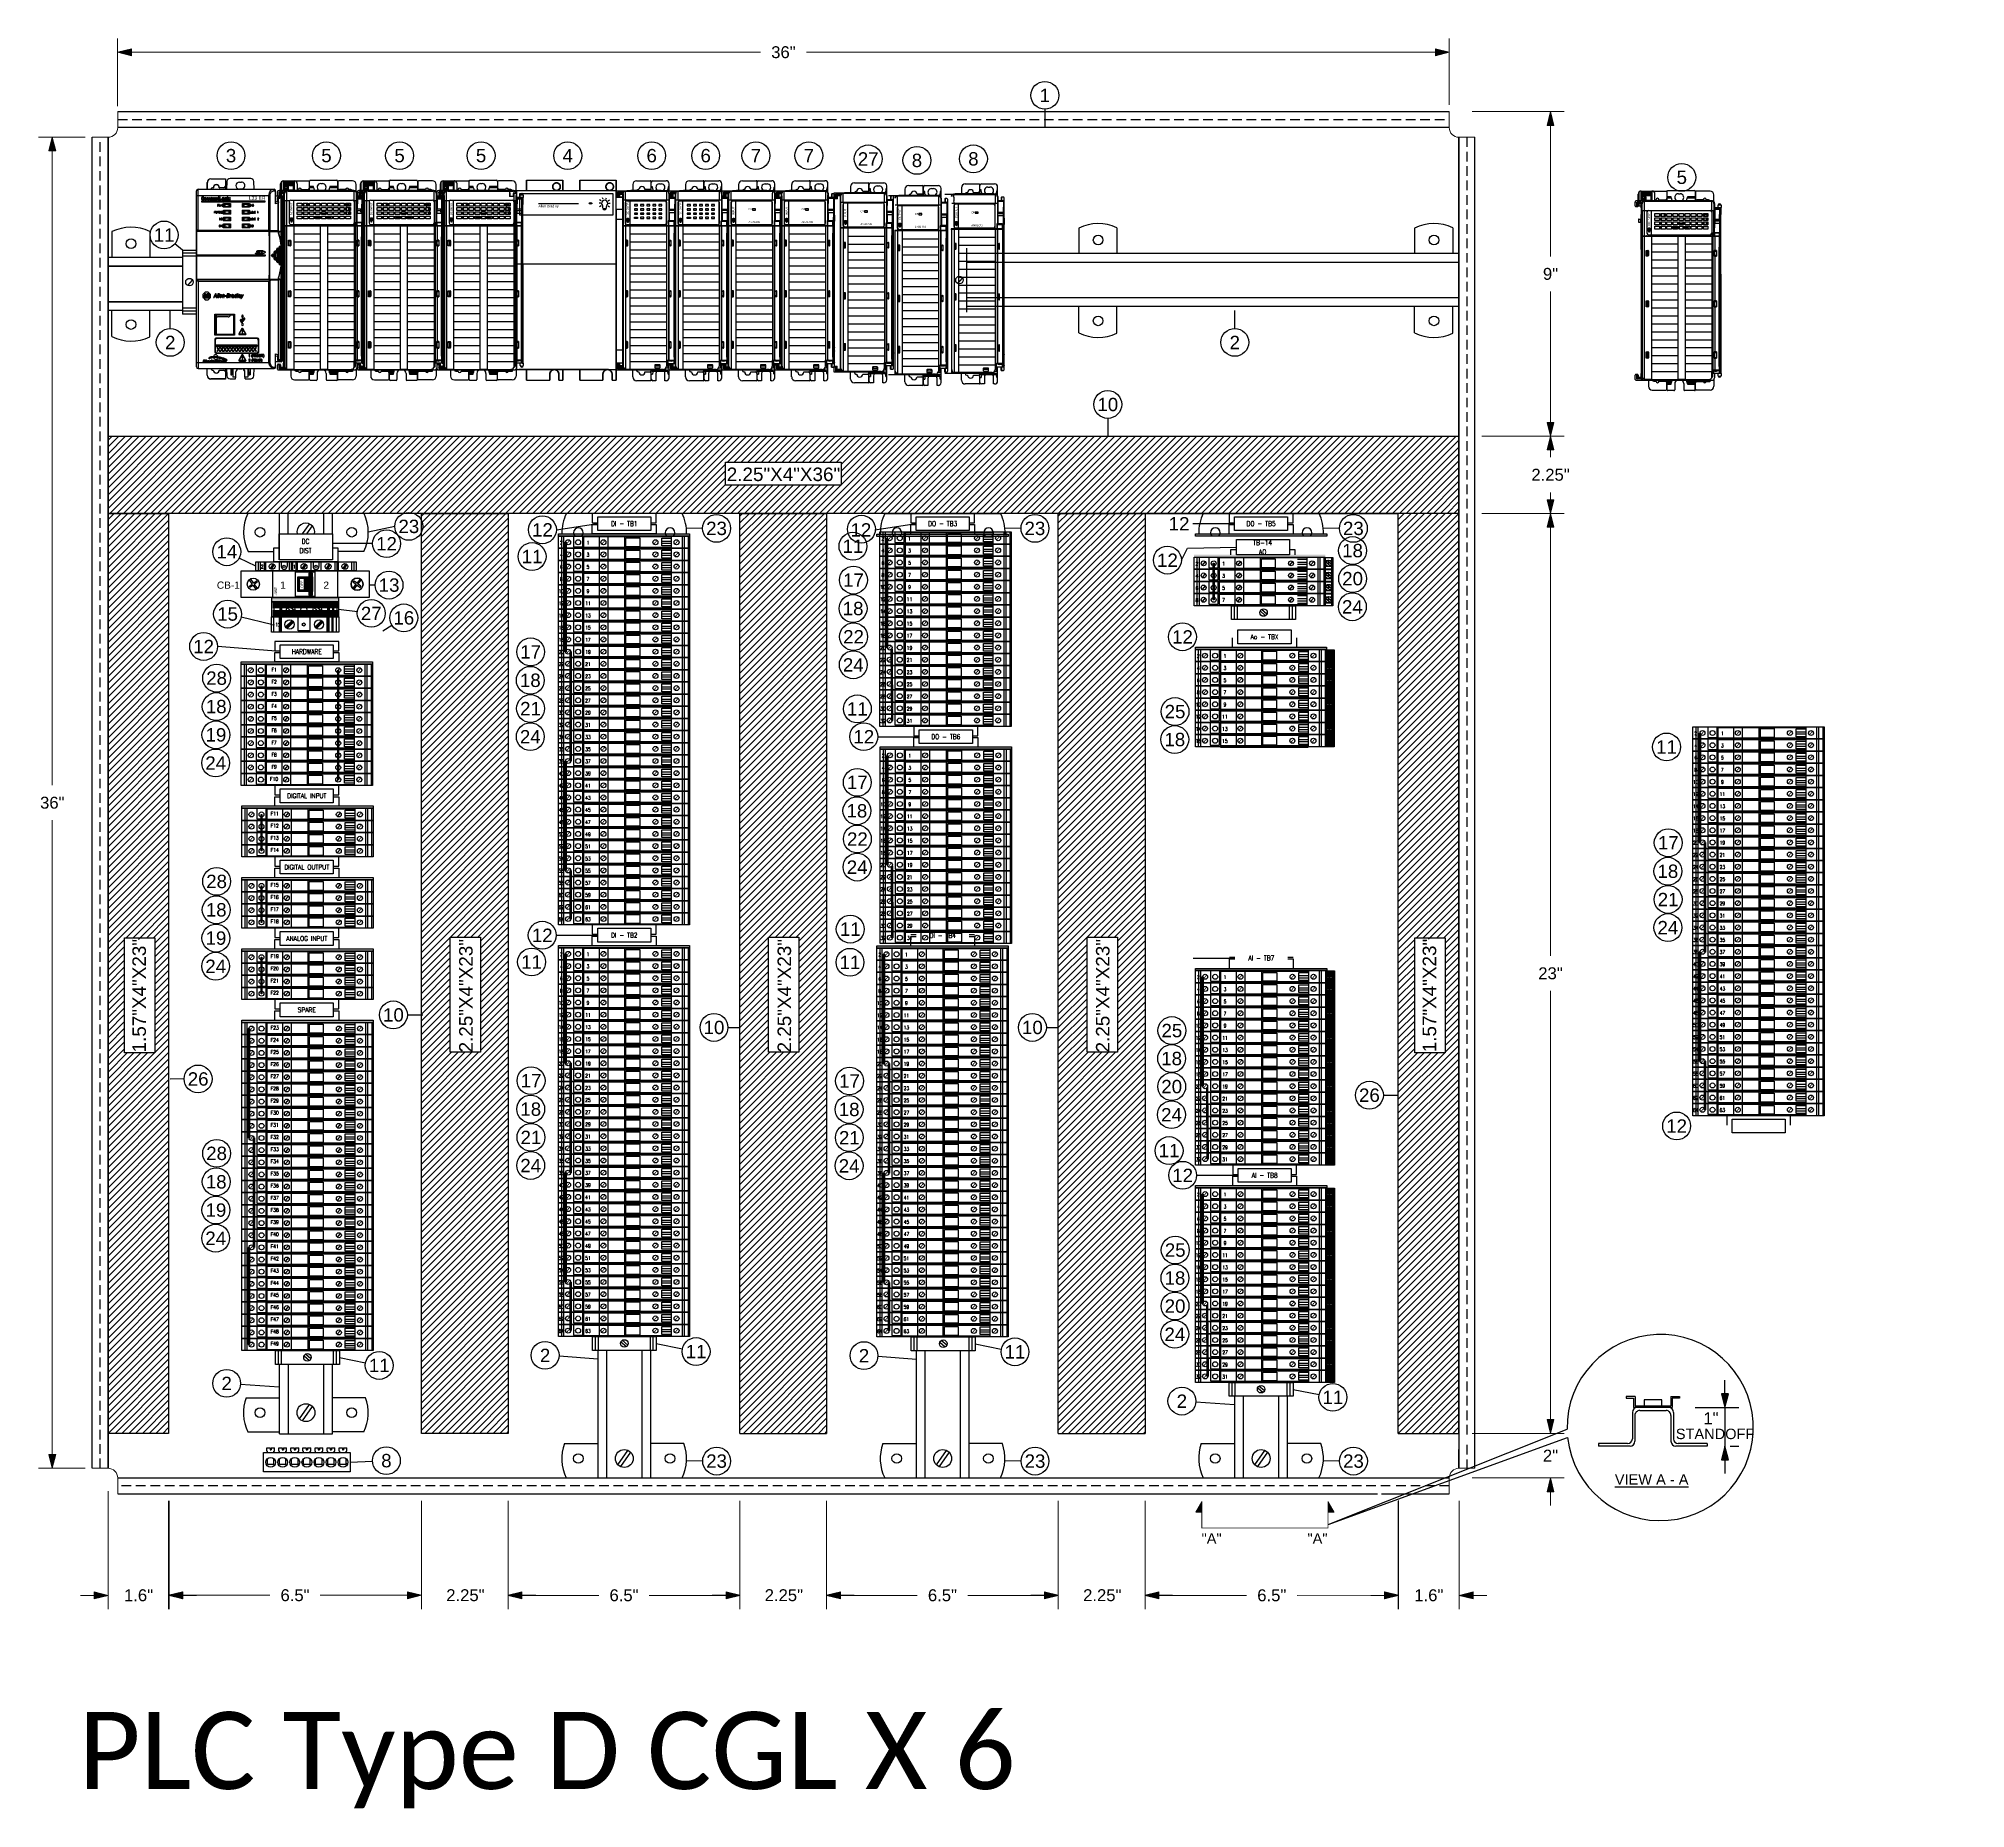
# Model space of a CAD drawing. Header units: inches. Extents: x -38 to 199, y -310 to 64.
# Drawn here: x 149.31 to 199.23, y 17.97 to 63.84 of the extents above; entities that cross this region are included whole.
import ezdxf
from ezdxf.enums import TextEntityAlignment as Align

# ---------------------------------------------------------------- set-up
doc = ezdxf.new("R2010")
doc.units = ezdxf.units.IN
doc.header["$MEASUREMENT"] = 0
doc.linetypes.add('HIDDEN', pattern=[0.375, 0.25, -0.125])
for name, color, linetype, lineweight in [('AM_0', 7, 'Continuous', 30), ('AM_8', 1, 'Continuous', 15), ('DIMENSION (ANSI)', 7, 'Continuous', 9), ('TEXT_TEST', 7, 'Continuous', 35)]:
    doc.layers.add(name, color=color, linetype=linetype, lineweight=lineweight)
for name, color, linetype in [('DETAIL$', 5, 'Continuous'), ('FREE-TEXT', 2, 'Continuous'), ('off-wire', 6, 'Continuous'), ('PLC', 7, 'Continuous'), ('SYMBOLS', 3, 'Continuous')]:
    doc.layers.add(name, color=color, linetype=linetype)
doc.styles.add('_ARIAL', font='arial.ttf')
doc.styles.add('FREEHAND', font='freehand.shx', dxfattribs={"oblique": 25})
doc.styles.add('HELVLS', font='arial.ttf')
doc.styles.add('Note Text (ANSI)', font='arial.ttf')
doc.styles.add('ROMANS', font='romans')
doc.styles.get("Standard").update_dxf_attribs({"font": 'arial.ttf'})
doc.styles.add('TXT', font='txt')
doc.dimstyles.new('DIM_0', dxfattribs={"dimscale": 4.75, "dimtxt": 0.065, "dimasz": 0.075, "dimexe": 0.075, "dimexo": 0.125, "dimgap": 0.0625, "dimtad": 0, "dimtih": 1, "dimtoh": 1, "dimrnd": 1e-08, "dimzin": 0, "dimdsep": 46, "dimlunit": 5, "dimtxsty": 'Note Text (ANSI)', "dimblk": 'Filled-1', "dimcen": 0.09, "dimdle": 0.45, "dimclrd": 256, "dimclre": 256, "dimclrt": 256, "dimadec": 0, "dimazin": 1, "dimtm": 1e-09, "dimtfac": 1.263158, "dimtofl": 0, "dimtmove": 0, "dimatfit": 3, "dimfxl": 1, "dimfrac": 2, "dimtolj": 1, "dimtzin": 4, "dimlwd": -1, "dimlwe": -1, "dimarcsym": 0})
doc.dimstyles.get("Standard").update_dxf_attribs({"dimtxt": 0.18, "dimasz": 0.18, "dimexe": 0.18, "dimexo": 0.0625, "dimgap": 0.09, "dimtad": 0, "dimtih": 1, "dimtoh": 1, "dimdec": 4, "dimzin": 0, "dimdsep": 46, "dimtxsty": 'Standard', "dimcen": 0.09, "dimadec": 0, "dimazin": 0, "dimtfac": 1, "dimtdec": 4, "dimtofl": 0, "dimtmove": 0, "dimatfit": 3, "dimfxl": 1, "dimtolj": 1, "dimtzin": 0, "dimarcsym": 0})

# ---------------------------------------------------------------- blocks, each defined once
blk = doc.blocks.new('11691307')
at = {"color": 8}
blk.add_lwpolyline([(-1.7, -0.059), (-1.7, 0), (1.7, 0), (1.7, -0.059)], close=True, dxfattribs=at)
at = {"color": 6, "style": 'TXT', "flags": 3}
for tag, p in [('MANUF', (-1.7, -0.348)), ('PART#', (-1.7, -0.59)), ('DESC', (-1.7, -0.83))]:
    blk.add_attdef(tag, p, '', height=0.125, dxfattribs=at)
blk = doc.blocks.new('screw head')
for p, q in [((9.451, 11.684), (9.436, 11.684)), ((9.461, 11.674), (9.461, 11.566)), ((9.461, 11.403), (9.461, 11.511)), ((9.471, 11.556), (9.55, 11.556)), ((9.55, 11.521), (9.471, 11.521)), ((9.56, 11.546), (9.56, 11.531))]:
    blk.add_line(p, q)
blk.add_lwpolyline([(9.451, 11.393), (9.436, 11.393, -0.414214), (9.426, 11.403), (9.426, 11.511, 0.414214), (9.416, 11.521), (9.336, 11.521, -0.414214), (9.326, 11.531), (9.326, 11.546, -0.414214), (9.336, 11.556), (9.416, 11.556, 0.414214), (9.426, 11.566), (9.426, 11.674)], format="xyb")
blk.add_circle((9.443, 11.539), 0.156)
for centre, start, end in [((9.436, 11.674), 90, 180), ((9.451, 11.674), 0, 90), ((9.471, 11.566), 180, 270), ((9.471, 11.511), 90, 180), ((9.55, 11.546), 0, 90), ((9.55, 11.531), 270, 0), ((9.451, 11.403), 270, 0)]:
    blk.add_arc(centre, 0.01, start, end)
blk = doc.blocks.new('ABB CB')
h = blk.add_hatch(color=256)
h.paths.add_polyline_path([(10.975, 11.871), (10.882, 11.871), (10.882, 11.778), (10.6, 11.778), (10.6, 11.403), (10.882, 11.403), (10.882, 11.309), (10.975, 11.309)])
h.paths.add_polyline_path([(10.758, 11.437), (10.64, 11.437), (10.64, 11.743), (10.758, 11.743)], flags=16)
h.paths.add_polyline_path([(10.753, 11.474), (10.753, 11.706), (10.644, 11.706), (10.644, 11.474)], flags=8)
for points in [[(9.131, 11.934), (12.443, 11.934), (12.443, 11.247), (9.131, 11.247)], [(9.943, 11.247), (11.631, 11.247), (11.631, 11.934), (9.943, 11.934)], [(10.537, 11.906), (11.037, 11.906), (11.037, 11.274), (10.537, 11.274)], [(10.64, 11.743), (10.758, 11.743), (10.758, 11.437), (10.64, 11.437)]]:
    blk.add_lwpolyline(points, close=True)
for points in [[(10.882, 11.403), (10.6, 11.403), (10.6, 11.778), (10.882, 11.778)], [(10.882, 11.403), (10.882, 11.309), (10.975, 11.309), (10.975, 11.871), (10.882, 11.871), (10.882, 11.778)], [(10.975, 11.778), (10.975, 11.403)]]:
    blk.add_lwpolyline(points)
blk.add_circle((12.131, 11.59), 0.156)
at = {"rotation": 36.79133963639027}
blk.add_blockref('screw head', (8.791, -3.306), dxfattribs=at)
at = {"xscale": -1, "rotation": 323.2086603636097}
blk.add_blockref('screw head', (12.783, -3.306), dxfattribs=at)
at = {"style": 'FREEHAND', "oblique": 25}
blk.add_text('ABB', height=0.07, rotation=90, dxfattribs=at).set_placement((10.02, 11.3), align=Align.MIDDLE_LEFT)
at = {"style": 'HELVLS'}
blk.add_text('OFF', height=0.07, rotation=90, dxfattribs=at).set_placement((10.699, 11.59), align=Align.MIDDLE)
at = {"color": 6, "style": 'TXT', "flags": 3}
for tag, p in [('MANUF', (9.007, 10.957)), ('PART#', (9.006, 10.715)), ('DESC', (9.007, 10.475))]:
    blk.add_attdef(tag, p, '', height=0.125, dxfattribs=at)
blk = doc.blocks.new('11512017')
at = {"color": 8}
for p, q in [((-0.506, -0.259), (-0.34, -0.096)), ((-0.495, -0.274), (-0.325, -0.107)), ((-0.481, -0.288), (-0.311, -0.121)), ((-0.465, -0.3), (-0.3, -0.137)), ((0.258, -0.259), (0.423, -0.096)), ((0.269, -0.274), (0.439, -0.107)), ((0.282, -0.288), (0.452, -0.121)), ((0.298, -0.3), (0.463, -0.137))]:
    blk.add_line(p, q, dxfattribs=at)
blk.add_lwpolyline([(0.875, 0), (0.875, -0.394), (-0.875, -0.394), (-0.875, 0)], close=True, dxfattribs=at)
blk.add_lwpolyline([(0.124, 0), (0.124, -0.362), (-0.18, -0.362), (-0.18, 0)], dxfattribs=at)
for centre in [(-0.403, -0.198), (0.36, -0.198)]:
    blk.add_circle(centre, 0.12, dxfattribs=at)
at = {"layer": 'DETAIL$', "color": 8}
for p, q in [((-0.501, -0.267), (-0.332, -0.101)), ((-0.488, -0.282), (-0.318, -0.114)), ((-0.474, -0.294), (-0.305, -0.128)), ((0.263, -0.267), (0.431, -0.101)), ((0.275, -0.282), (0.446, -0.114)), ((0.29, -0.294), (0.458, -0.128))]:
    blk.add_line(p, q, dxfattribs=at)
for points in [[(-0.809, -0.394), (-0.809, 0)], [(-0.66, -0.394), (-0.66, 0)], [(-0.638, -0.394), (-0.638, 0)], [(-0.612, -0.394), (-0.612, 0)], [(0.574, -0.394), (0.574, 0)], [(0.6, -0.394), (0.6, 0)], [(0.622, -0.394), (0.622, 0)], [(0.704, -0.394), (0.704, 0)], [(0.726, -0.394), (0.726, 0)], [(0.815, -0.394), (0.815, 0)]]:
    blk.add_lwpolyline(points, dxfattribs=at)
blk.add_circle((-0.035, -0.198), 0.0397, dxfattribs=at)
at = {"color": 6, "style": 'TXT', "flags": 3}
for tag, p in [('MANUF', (-0.875, -0.683)), ('PART#', (-0.875, -0.925)), ('DESC', (-0.875, -1.165))]:
    blk.add_attdef(tag, p, '', height=0.125, dxfattribs=at)
blk = doc.blocks.new('10331220')
at = {"color": 9}
blk.add_lwpolyline([(-0.863, -0.11), (-0.863, 0), (0.863, 0), (0.863, -0.11)], close=True, dxfattribs=at)
at = {"color": 6, "style": 'TXT', "flags": 3}
for tag, p in [('MANUF', (-0.863, -0.399)), ('PART#', (-0.863, -0.641)), ('DESC', (-0.863, -0.881))]:
    blk.add_attdef(tag, p, '', height=0.125, dxfattribs=at)
blk = doc.blocks.new('16511510')
blk.add_lwpolyline([(-0.865, -0.394), (-0.865, 0), (0.865, 0), (0.865, -0.394)], close=True)
for points in [[(-0.638, 0), (-0.638, -0.394)], [(0.596, 0), (0.596, -0.394)]]:
    blk.add_lwpolyline(points)
at = {"color": 2, "const_width": 0.15}
blk.add_lwpolyline([(-0.846, -0.099), (0.848, -0.099)], dxfattribs=at)
at = {"color": 92, "const_width": 0.15}
blk.add_lwpolyline([(-0.846, -0.295), (0.848, -0.295)], dxfattribs=at)
for centre in [(-0.377, -0.198), (0.315, -0.198)]:
    blk.add_circle(centre, 0.107)
at = {"layer": 'DETAIL$'}
for points in [[(-0.811, 0), (-0.811, -0.394)], [(-0.661, 0), (-0.661, -0.394)], [(-0.613, 0), (-0.613, -0.394)], [(0.574, 0), (0.574, -0.394)], [(0.622, 0), (0.622, -0.394)], [(0.708, 0), (0.708, -0.394)], [(0.732, 0), (0.732, -0.394)], [(0.815, 0), (0.815, -0.394)], [(-0.474, -0.153), (-0.317, -0.286)], [(-0.28, -0.241), (-0.435, -0.108)], [(0.219, -0.153), (0.375, -0.286)], [(0.412, -0.241), (0.257, -0.108)]]:
    blk.add_lwpolyline(points, dxfattribs=at)
blk.add_circle((-0.035, -0.198), 0.075, dxfattribs=at)
at = {"color": 6, "style": 'TXT', "flags": 3}
for tag, p in [('MANUF', (-0.865, -0.683)), ('PART#', (-0.865, -0.925)), ('DESC', (-0.865, -1.165))]:
    blk.add_attdef(tag, p, '', height=0.125, dxfattribs=at)
blk = doc.blocks.new('11527122')
at = {"color": 8}
blk.add_lwpolyline([(-1.3, -0.238), (-1.3, 0), (1.3, 0), (1.3, -0.238)], close=True, dxfattribs=at)
for points in [[(-1.182, 0), (-1.182, -0.238)], [(-1.068, 0), (-1.068, -0.238)], [(-0.695, 0), (-0.695, -0.238)], [(-0.434, 0), (-0.434, -0.238)], [(-0.363, 0), (-0.363, -0.238)], [(-0.236, 0), (-0.236, -0.238)], [(0.131, 0), (0.131, -0.238)], [(0.392, 0), (0.392, -0.238)], [(0.755, 0), (0.755, -0.238)], [(0.82, 0), (0.82, -0.238)], [(1.241, 0), (1.241, -0.238)]]:
    blk.add_lwpolyline(points, dxfattribs=at)
for centre in [(-0.872, -0.121), (-0.048, -0.121), (0.577, -0.121), (1.011, -0.121)]:
    blk.add_circle(centre, 0.0757, dxfattribs=at)
at = {"layer": 'DETAIL$', "color": 8}
for p, q in [((-0.844, -0.051), (-0.926, -0.175)), ((-0.819, -0.068), (-0.901, -0.191)), ((-0.019, -0.051), (-0.101, -0.175)), ((0.006, -0.068), (-0.077, -0.191)), ((0.606, -0.051), (0.524, -0.175)), ((0.631, -0.068), (0.548, -0.191)), ((1.04, -0.051), (0.957, -0.175)), ((1.064, -0.068), (0.982, -0.191))]:
    blk.add_line(p, q, dxfattribs=at)
for points in [[(-1.233, 0), (-1.233, -0.238)], [(-1.083, 0), (-1.083, -0.238)], [(-1.048, 0), (-1.048, -0.238)], [(-0.64, 0), (-0.64, -0.12)], [(-0.488, 0), (-0.488, -0.12)], [(-0.383, 0), (-0.383, -0.238)], [(-0.348, 0), (-0.348, -0.238)], [(-0.256, 0), (-0.256, -0.238)], [(-0.221, 0), (-0.221, -0.238)], [(0.187, 0), (0.187, -0.12)], [(0.339, 0), (0.339, -0.12)], [(0.8, 0), (0.8, -0.238)], [(0.835, 0), (0.835, -0.238)], [(1.186, 0), (1.186, -0.238)]]:
    blk.add_lwpolyline(points, dxfattribs=at)
for centre in [(-0.564, -0.121), (0.263, -0.121)]:
    blk.add_circle(centre, 0.03, dxfattribs=at)
for centre in [(-0.564, -0.121), (0.263, -0.121)]:
    blk.add_arc(centre, 0.0752, 180, 0, dxfattribs=at)
at = {"color": 6, "style": 'TXT', "flags": 3}
for tag, p in [('MANUF', (-1.3, -0.527)), ('PART#', (-1.3, -0.769)), ('DESC', (-1.3, -1.009))]:
    blk.add_attdef(tag, p, '', height=0.125, dxfattribs=at)
blk = doc.blocks.new('A$C6892190E')
at = {"color": 8}
for p, q in [((1.226, -0.177), (-1.05, -0.177)), ((-1.05, -0.177), (-1.05, -0.448)), ((1.226, -0.448), (-1.05, -0.448)), ((-0.643, -0.177), (-0.643, -0.448)), ((-0.421, -0.177), (-0.421, -0.448)), ((0.012, -0.177), (0.012, -0.448)), ((1.226, -0.177), (1.226, -0.448))]:
    blk.add_line(p, q, dxfattribs=at)
blk.add_lwpolyline([(-1.699, -0.469), (-1.699, -0.154), (1.701, -0.154), (1.701, -0.469)], close=True, dxfattribs=at)
for points in [[(-0.491, -0.266), (-0.575, -0.364)], [(0.05, -0.201), (0.406, -0.201), (0.406, -0.431), (0.05, -0.431), (0.05, -0.201)], [(0.857, -0.266), (0.773, -0.364)], [(1.227, -0.411), (0.982, -0.411), (0.982, -0.207), (1.227, -0.207)], [(0.982, -0.283), (1.227, -0.283), (1.227, -0.347), (0.982, -0.347)]]:
    blk.add_lwpolyline(points, dxfattribs=at)
for centre in [(-1.449, -0.315), (-0.533, -0.315), (0.815, -0.315), (1.362, -0.315)]:
    blk.add_circle(centre, 0.0645, dxfattribs=at)
at = {"layer": 'DETAIL$', "color": 8}
for points in [[(-1.622, -0.154), (-1.622, -0.469)], [(-1.567, -0.154), (-1.567, -0.469)], [(-1.311, -0.157), (-1.311, -0.431), (-1.069, -0.431), (-1.069, -0.157)], [(1.506, -0.154), (1.506, -0.469)], [(1.561, -0.154), (1.561, -0.469)], [(1.666, -0.154), (1.666, -0.469)]]:
    blk.add_lwpolyline(points, dxfattribs=at)
at = {"layer": 'DETAIL$', "color": 8, "const_width": 0.02}
for points in [[(-1.406, -0.266), (-1.491, -0.364)], [(1.404, -0.266), (1.32, -0.364)]]:
    blk.add_lwpolyline(points, dxfattribs=at)
at = {"layer": 'DETAIL$', "color": 8}
blk.add_circle((-1.188, -0.315), 0.0645, dxfattribs=at)
blk = doc.blocks.new('A$C595E315F')
at = {"color": 8}
for p, q in [((-0.579, -0.36), (-0.579, 0)), ((-0.579, 0), (1.077, 0)), ((1.077, 0), (1.077, -0.36)), ((1.077, -0.36), (-0.579, -0.36))]:
    blk.add_line(p, q, dxfattribs=at)
for p, q in [((-0.501, -0.36), (-0.501, 0)), ((-0.423, -0.36), (-0.423, 0)), ((0.922, -0.36), (0.922, 0)), ((0.999, -0.36), (0.999, 0))]:
    blk.add_line(p, q)
blk.add_circle((0.249, -0.177), 0.0976, dxfattribs=at)
at = {"layer": 'DETAIL$', "color": 8}
for points in [[(0.16, -0.137), (0.302, -0.259)], [(0.338, -0.218), (0.194, -0.096)]]:
    blk.add_lwpolyline(points, dxfattribs=at)
blk = doc.blocks.new('11560421')
at = {"color": 8}
for p, q in [((1.225, -0.023), (-1.051, -0.023)), ((-1.051, -0.023), (-1.051, -0.294)), ((1.225, -0.294), (-1.051, -0.294)), ((-0.645, -0.023), (-0.645, -0.294)), ((-0.422, -0.023), (-0.422, -0.294)), ((1.225, -0.023), (1.225, -0.294))]:
    blk.add_line(p, q, dxfattribs=at)
blk.add_lwpolyline([(-1.7, -0.315), (-1.7, 0), (1.7, 0), (1.7, -0.315)], close=True, dxfattribs=at)
for points in [[(0.049, -0.047), (0.405, -0.047), (0.405, -0.277), (0.049, -0.277), (0.049, -0.047)], [(1.225, -0.256), (0.981, -0.256), (0.981, -0.053), (1.225, -0.053)]]:
    blk.add_lwpolyline(points, dxfattribs=at)
for centre in [(-1.45, -0.16), (-0.534, -0.16), (0.814, -0.16), (1.36, -0.16)]:
    blk.add_circle(centre, 0.0645, dxfattribs=at)
at = {"layer": 'DETAIL$', "color": 8}
blk.add_line((0.01, -0.023), (0.01, -0.294), dxfattribs=at)
for points in [[(-1.624, 0), (-1.624, -0.315)], [(-1.569, 0), (-1.569, -0.315)], [(1.504, 0), (1.504, -0.315)], [(1.559, 0), (1.559, -0.315)], [(1.664, 0), (1.664, -0.315)], [(-1.312, -0.002), (-1.312, -0.277), (-1.071, -0.277), (-1.071, -0.002)], [(0.981, -0.128), (1.225, -0.128), (1.225, -0.192), (0.981, -0.192)]]:
    blk.add_lwpolyline(points, dxfattribs=at)
at = {"layer": 'DETAIL$', "color": 8, "const_width": 0.02}
for points in [[(-1.408, -0.112), (-1.492, -0.209)], [(-0.492, -0.112), (-0.577, -0.209)], [(0.856, -0.112), (0.771, -0.209)], [(1.403, -0.112), (1.318, -0.209)]]:
    blk.add_lwpolyline(points, dxfattribs=at)
at = {"layer": 'DETAIL$', "color": 8}
blk.add_circle((-1.189, -0.16), 0.0645, dxfattribs=at)
at = {"color": 6, "style": 'TXT', "flags": 3}
for tag, p in [('MANUF', (-1.7, -0.604)), ('PART#', (-1.7, -0.846)), ('DESC', (-1.7, -1.086))]:
    blk.add_attdef(tag, p, '', height=0.125, dxfattribs=at)
blk = doc.blocks.new('*D106')
at = {"layer": 'DEFPOINTS', "color": 0, "transparency": 16777216}
for p in [(186.107, 52.545), (151.107, 52.269), (186.107, 52.269)]:
    blk.add_point(p, dxfattribs=at)
at = {"layer": 'AM_0', "color": 3, "transparency": 16777216, "insert": (168.607, 52.545), "char_height": 0.35, "attachment_point": 5}
blk.add_mtext('\\A1;2.25"X4"X36"', dxfattribs=at)
blk = doc.blocks.new('_NONE')
at = {"color": 0, "linetype": 'ByBlock'}
blk.add_circle((0, 0), 0.25, dxfattribs=at)
blk = doc.blocks.new('Filled-1')
at = {"color": 0}
for p, q in [((0, 0), (-1, 0.25)), ((-1, 0.25), (-1, -0.25)), ((-1, 0), (0, 0)), ((-1, -0.25), (0, 0))]:
    blk.add_line(p, q, dxfattribs=at)
blk.add_solid([(-1, -0.25), (0, 0), (-1, 0.25)], dxfattribs=at)
blk = doc.blocks.new('*D107')
at = {"transparency": 16777216}
for p, q in [((192.999, 28.715), (192.999, 29.071)), ((192.229, 28.358), (193.356, 28.358)), ((192.999, 28.358), (192.999, 27.358)), ((192.999, 27.002), (192.999, 26.645)), ((193.135, 27.358), (193.356, 27.358))]:
    blk.add_line(p, q, dxfattribs=at)
at = {"layer": 'DEFPOINTS', "color": 0, "transparency": 16777216}
for p in [(191.635, 28.358), (192.541, 27.358), (192.999, 27.358)]:
    blk.add_point(p, dxfattribs=at)
at = {"transparency": 16777216, "xscale": 0.35625, "yscale": 0.35625, "zscale": 0.35625}
for p, rotation in [((192.999, 28.358), 270), ((192.999, 27.358), 90)]:
    blk.add_blockref('Filled-1', p, dxfattribs=dict(at, rotation=rotation))
at = {"transparency": 16777216, "insert": (192.638, 28.08), "char_height": 0.3088, "attachment_point": 5, "style": 'Note Text (ANSI)'}
blk.add_mtext('\\A1;1"', dxfattribs=at)
blk = doc.blocks.new('*D128')
at = {"layer": 'DEFPOINTS', "color": 0, "transparency": 16777216}
for p in [(185.857, 63.487), (151.355, 61.498), (185.857, 61.534)]:
    blk.add_point(p, dxfattribs=at)
at = {"layer": 'DIMENSION (ANSI)', "transparency": 16777216}
for p, q in [((151.355, 62.091), (151.355, 63.843)), ((151.711, 63.487), (168.012, 63.487)), ((185.501, 63.487), (169.2, 63.487)), ((185.857, 62.128), (185.857, 63.843))]:
    blk.add_line(p, q, dxfattribs=at)
at = {"layer": 'DIMENSION (ANSI)', "transparency": 16777216, "xscale": 0.35625, "yscale": 0.35625, "zscale": 0.35625, "rotation": 180}
blk.add_blockref('Filled-1', (151.355, 63.487), dxfattribs=at)
at = {"layer": 'DIMENSION (ANSI)', "transparency": 16777216, "xscale": 0.35625, "yscale": 0.35625, "zscale": 0.35625}
blk.add_blockref('Filled-1', (185.857, 63.487), dxfattribs=at)
at = {"layer": 'DIMENSION (ANSI)', "transparency": 16777216, "insert": (168.606, 63.487), "char_height": 0.3088, "attachment_point": 5, "style": 'Note Text (ANSI)'}
blk.add_mtext('\\A1;36"', dxfattribs=at)
blk = doc.blocks.new('*D108')
at = {"layer": 'DEFPOINTS', "color": 0, "transparency": 16777216}
for p in [(151.107, 61.284), (149.663, 26.784), (151.107, 26.784)]:
    blk.add_point(p, dxfattribs=at)
at = {"layer": 'DIMENSION (ANSI)', "transparency": 16777216}
for p, q in [((150.514, 61.284), (149.307, 61.284)), ((149.663, 60.928), (149.663, 44.488)), ((149.663, 27.14), (149.663, 43.579)), ((150.514, 26.784), (149.307, 26.784))]:
    blk.add_line(p, q, dxfattribs=at)
at = {"layer": 'DIMENSION (ANSI)', "transparency": 16777216, "xscale": 0.35625, "yscale": 0.35625, "zscale": 0.35625}
for p, rotation in [((149.663, 61.284), 90), ((149.663, 26.784), 270)]:
    blk.add_blockref('Filled-1', p, dxfattribs=dict(at, rotation=rotation))
at = {"layer": 'DIMENSION (ANSI)', "transparency": 16777216, "insert": (149.663, 44.034), "char_height": 0.3088, "attachment_point": 5, "style": 'Note Text (ANSI)'}
blk.add_mtext('\\A1;36"', dxfattribs=at)
blk = doc.blocks.new('DI32')
at = {"layer": 'PLC', "color": 7, "linetype": 'Continuous'}
for p, q in [((0, -0.107), (0, 0)), ((0.276, 0.02), (0.02, 0.02)), ((0.039, 0.031), (0.039, 0.02)), ((0.039, 0.031), (0.276, 0.031)), ((0.065, 0.031), (0.065, 0.02)), ((0.079, 0.031), (0.079, 0.197)), ((0.098, 0.031), (0.098, 0.249)), ((0.153, 0.031), (0.153, 0.275)), ((0.157, 0.276), (0.433, 0.276)), ((0.159, 0.031), (0.159, 0.276)), ((0.171, 0.11), (0.242, 0.15)), ((0.171, 0.11), (0.242, 0.071)), ((0.176, 0.276), (0.176, 0.113)), ((0.176, 0.108), (0.176, 0.031)), ((0.181, 0.116), (0.181, 0.276)), ((0.181, 0.031), (0.181, 0.105)), ((0.197, 0.276), (0.197, 0.124)), ((0.197, 0.096), (0.197, 0.031)), ((0.203, 0.128), (0.203, 0.276)), ((0.203, 0.031), (0.203, 0.093)), ((0.218, 0.276), (0.218, 0.136)), ((0.218, 0.084), (0.218, 0.031)), ((0.224, 0.02), (0.239, 0.006)), ((0.225, 0.14), (0.225, 0.276)), ((0.225, 0.031), (0.225, 0.08)), ((0.276, 0.014), (0.23, 0.014)), ((1.99, 0.006), (0.239, 0.006)), ((0.24, 0.276), (0.24, 0.148)), ((0.24, 0.072), (0.24, 0.031)), ((0.242, 0.15), (0.242, 0.071)), ((0.248, 0.031), (0.248, 0.276)), ((0.262, 0.276), (0.262, 0.031)), ((0.272, 0.031), (0.272, 0.276)), ((0.276, 0.01), (0.276, 0.033)), ((0.276, 0.033), (1.957, 0.033)), ((0.276, 0.033), (1.957, 0.033)), ((0.276, 0.032), (0.63, 0.032)), ((0.276, 0.032), (0.63, 0.032)), ((0.276, 0.031), (1.957, 0.031)), ((0.276, 0.03), (1.957, 0.03)), ((0.276, 0.03), (1.957, 0.03)), ((0.276, 0.01), (1.957, 0.01)), ((0.278, 0.15), (0.278, 0.039)), ((0.287, 0.15), (0.278, 0.15)), ((0.278, 0.039), (0.415, 0.039)), ((0.285, 0.276), (0.285, 0.15)), ((0.285, 0.039), (0.285, 0.033)), ((0.287, 0.177), (0.287, 0.15)), ((0.295, 0.207), (0.295, 0.276)), ((0.295, 0.033), (0.295, 0.039)), ((0.307, 0.276), (0.307, 0.221)), ((0.307, 0.177), (0.307, 0.15)), ((0.386, 0.15), (0.307, 0.15)), ((0.307, 0.039), (0.307, 0.033)), ((0.319, 0.229), (0.319, 0.276)), ((0.319, 0.15), (0.319, 0.205)), ((0.319, 0.033), (0.319, 0.039)), ((0.329, 0.276), (0.329, 0.234)), ((0.329, 0.213), (0.329, 0.15)), ((0.329, 0.039), (0.329, 0.033)), ((0.342, 0.236), (0.342, 0.276)), ((0.342, 0.15), (0.342, 0.216)), ((0.342, 0.033), (0.342, 0.039)), ((0.352, 0.276), (0.352, 0.236)), ((0.352, 0.216), (0.352, 0.15)), ((0.352, 0.039), (0.352, 0.033)), ((0.365, 0.233), (0.365, 0.276)), ((0.365, 0.15), (0.365, 0.212)), ((0.365, 0.033), (0.365, 0.039)), ((0.373, 0.276), (0.373, 0.23)), ((0.373, 0.206), (0.373, 0.15)), ((0.373, 0.039), (0.373, 0.033)), ((0.386, 0.15), (0.386, 0.177)), ((0.388, 0.219), (0.388, 0.276)), ((0.388, 0.033), (0.388, 0.039)), ((0.395, 0.276), (0.395, 0.211)), ((0.395, 0.039), (0.395, 0.033)), ((0.406, 0.15), (0.406, 0.177)), ((0.415, 0.15), (0.406, 0.15)), ((0.41, 0.15), (0.41, 0.276)), ((0.41, 0.033), (0.41, 0.039)), ((0.415, 0.276), (0.415, 0.033)), ((0.415, 0.039), (0.415, 0.15)), ((0.431, 0.033), (0.431, 0.276)), ((0.439, 0.033), (0.439, 0.275)), ((0.441, 0.276), (0.799, 0.276)), ((0.512, 0.033), (0.512, 0.197)), ((0.512, 0.047), (0.539, 0.047)), ((0.618, 0.047), (0.78, 0.047)), ((0.63, 0.032), (0.63, 0.031)), ((0.787, 0.031), (0.787, 0.032)), ((0.787, 0.032), (1.417, 0.032)), ((0.787, 0.032), (1.417, 0.032)), ((0.819, 0.256), (0.819, 0.033)), ((0.827, 0.033), (0.827, 0.27)), ((0.932, 0.127), (0.827, 0.127)), ((0.827, 0.099), (0.933, 0.099)), ((0.846, 0.289), (1.535, 0.289)), ((1.12, 0.205), (1.163, 0.205)), ((1.35, 0.099), (1.555, 0.099)), ((1.555, 0.127), (1.352, 0.127)), ((1.417, 0.032), (1.417, 0.031)), ((1.555, 0.27), (1.555, 0.033)), ((1.563, 0.256), (1.563, 0.033)), ((1.575, 0.031), (1.575, 0.032)), ((1.575, 0.032), (1.957, 0.032)), ((1.575, 0.032), (1.957, 0.032)), ((1.941, 0.276), (1.583, 0.276)), ((1.764, 0.047), (1.602, 0.047)), ((1.902, 0.047), (1.843, 0.047)), ((1.957, 0.033), (1.957, 0.01)), ((1.957, 0.031), (1.976, 0.031)), ((1.996, 0.02), (1.957, 0.02)), ((1.957, 0.014), (1.999, 0.014)), ((1.976, 0.031), (1.976, 0.02)), ((1.99, 0.006), (1.999, 0.014)), ((1.996, 0.02), (1.996, 0.014)), ((2.039, 0), (2.039, 0.177)), ((0.02, -0.134), (0.02, -0.127)), ((0.044, -0.128), (0.02, -0.127)), ((0.057, -0.134), (0.02, -0.134)), ((0.035, -0.03), (0.035, -0.107)), ((0.064, -0.058), (0.035, -0.03)), ((0.035, -0.107), (0.064, -0.108)), ((0.05, -0.134), (0.044, -0.128)), ((0.051, -0.014), (0.08, -0.042)), ((0.138, -0.014), (0.051, -0.014)), ((0.064, -0.062), (0.064, -0.108)), ((0.077, -0.075), (0.064, -0.062)), ((0.064, -0.108), (0.07, -0.114)), ((0.077, -0.114), (0.07, -0.114)), ((0.077, -0.075), (0.077, -0.114)), ((0.079, -0.11), (0.079, -0.067)), ((0.079, -0.11), (0.157, -0.11)), ((0.083, -0.042), (0.096, -0.055)), ((0.138, -0.042), (0.083, -0.042)), ((0.083, -0.465), (0.083, -0.52)), ((0.094, -0.531), (0.094, -0.453)), ((0.094, -0.453), (0.138, -0.453)), ((0.138, -0.055), (0.096, -0.055)), ((0.098, -0.11), (0.098, -0.055)), ((0.138, -0.014), (0.138, -0.055)), ((0.138, -0.453), (0.138, -0.531)), ((0.157, -0.157), (0.157, -0.038)), ((0.165, -0.157), (0.157, -0.157)), ((0.157, -1.236), (0.157, -0.331)), ((0.165, -4.606), (0.165, -0.039)), ((0.18, -0.054), (0.165, -0.039)), ((0.17, -0.079), (0.165, -0.079)), ((0.171, -0.059), (0.17, -0.079)), ((0.171, -0.045), (0.171, -0.059)), ((0.183, -0.231), (0.183, -0.886)), ((0.183, -0.231), (0.325, -0.231)), ((0.242, -0.231), (0.242, -0.216)), ((0.242, -0.886), (0.242, -0.231)), ((0.303, -0.266), (0.303, -0.817)), ((0.343, -0.226), (1.945, -0.226)), ((0.508, -0.38), (0.508, -0.305)), ((0.508, -0.305), (0.626, -0.305)), ((0.626, -0.38), (0.508, -0.38)), ((0.508, -0.49), (0.508, -0.415)), ((0.508, -0.415), (0.626, -0.415)), ((0.626, -0.49), (0.508, -0.49)), ((0.626, -0.305), (0.626, -0.38)), ((0.626, -0.415), (0.626, -0.49)), ((0.665, -0.38), (0.665, -0.305)), ((0.665, -0.305), (0.783, -0.305)), ((0.783, -0.38), (0.665, -0.38)), ((0.665, -0.49), (0.665, -0.415)), ((0.665, -0.415), (0.783, -0.415)), ((0.783, -0.49), (0.665, -0.49)), ((0.669, -0.305), (0.669, -0.38)), ((0.669, -0.415), (0.669, -0.49)), ((0.756, -0.38), (0.756, -0.305)), ((0.783, -0.305), (0.783, -0.38)), ((0.783, -0.415), (0.783, -0.49)), ((0.823, -0.38), (0.823, -0.305)), ((0.823, -0.305), (0.941, -0.305)), ((0.941, -0.38), (0.823, -0.38)), ((0.823, -0.49), (0.823, -0.415)), ((0.823, -0.415), (0.941, -0.415)), ((0.941, -0.49), (0.823, -0.49)), ((0.941, -0.305), (0.941, -0.38)), ((0.941, -0.415), (0.941, -0.49)), ((0.98, -0.38), (0.98, -0.305)), ((0.98, -0.305), (1.098, -0.305)), ((1.098, -0.38), (0.98, -0.38)), ((0.98, -0.49), (0.98, -0.415)), ((0.98, -0.415), (1.098, -0.415)), ((1.098, -0.49), (0.98, -0.49)), ((1.098, -0.305), (1.098, -0.38)), ((1.098, -0.415), (1.098, -0.49)), ((1.138, -0.38), (1.138, -0.305)), ((1.138, -0.305), (1.256, -0.305)), ((1.256, -0.38), (1.138, -0.38)), ((1.138, -0.49), (1.138, -0.415)), ((1.138, -0.415), (1.256, -0.415)), ((1.256, -0.49), (1.138, -0.49)), ((1.256, -0.305), (1.256, -0.38)), ((1.256, -0.415), (1.256, -0.49)), ((1.295, -0.38), (1.295, -0.305)), ((1.295, -0.305), (1.413, -0.305)), ((1.413, -0.38), (1.295, -0.38)), ((1.295, -0.49), (1.295, -0.415)), ((1.295, -0.415), (1.413, -0.415)), ((1.413, -0.49), (1.295, -0.49)), ((1.413, -0.305), (1.413, -0.38)), ((1.413, -0.415), (1.413, -0.49)), ((1.453, -0.38), (1.453, -0.305)), ((1.453, -0.305), (1.571, -0.305)), ((1.571, -0.38), (1.453, -0.38)), ((1.453, -0.49), (1.453, -0.415)), ((1.453, -0.415), (1.571, -0.415)), ((1.571, -0.49), (1.453, -0.49)), ((1.571, -0.305), (1.571, -0.38)), ((1.571, -0.415), (1.571, -0.49)), ((1.61, -0.38), (1.61, -0.305)), ((1.61, -0.305), (1.728, -0.305)), ((1.728, -0.38), (1.61, -0.38)), ((1.61, -0.49), (1.61, -0.415)), ((1.61, -0.415), (1.728, -0.415)), ((1.728, -0.49), (1.61, -0.49)), ((1.728, -0.305), (1.728, -0.38)), ((1.728, -0.415), (1.728, -0.49)), ((1.768, -0.38), (1.768, -0.305)), ((1.768, -0.305), (1.886, -0.305)), ((1.886, -0.38), (1.768, -0.38)), ((1.768, -0.49), (1.768, -0.415)), ((1.768, -0.415), (1.886, -0.415)), ((1.886, -0.49), (1.768, -0.49)), ((1.783, -0.38), (1.783, -0.335)), ((1.783, -0.335), (1.854, -0.335)), ((1.783, -0.378), (1.799, -0.378)), ((1.783, -0.49), (1.783, -0.415)), ((1.839, -0.417), (1.839, -0.49)), ((1.854, -0.335), (1.854, -0.38)), ((1.854, -0.415), (1.854, -0.49)), ((1.886, -0.305), (1.886, -0.38)), ((1.886, -0.415), (1.886, -0.49)), ((1.963, -0.231), (2.038, -0.231)), ((1.984, -0.266), (1.984, -0.817)), ((1.987, -0.231), (1.987, -0.886)), ((2.038, -0.795), (2.038, -0.231)), ((2.05, -0.037), (2.041, -0.046)), ((2.041, -0.478), (2.044, -0.476)), ((2.044, -0.45), (2.048, -0.183)), ((2.049, -0.14), (2.05, -0.139)), ((2.05, -0.037), (2.05, -0.139)), ((2.055, -0.045), (2.055, -0.152)), ((2.056, -0.154), (2.192, -0.154)), ((2.063, -0.496), (2.061, -0.498)), ((2.183, -0.498), (2.061, -0.498)), ((2.063, -0.496), (2.185, -0.496)), ((2.067, -0.194), (2.064, -0.461)), ((2.187, -0.461), (2.064, -0.461)), ((2.067, -0.194), (2.19, -0.194)), ((2.07, -0.159), (2.069, -0.16)), ((2.191, -0.16), (2.069, -0.16)), ((2.07, -0.159), (2.192, -0.159)), ((2.149, -0.154), (2.149, -0.093)), ((2.151, -0.083), (2.223, -0.083)), ((2.183, -0.498), (2.185, -0.496)), ((2.187, -0.461), (2.19, -0.194)), ((2.191, -0.16), (2.192, -0.159)), ((2.21, -0.205), (2.206, -0.472)), ((2.211, -0.179), (2.21, -0.179)), ((2.211, -0.807), (2.211, -0.173)), ((2.211, -0.173), (2.217, -0.173)), ((2.217, -0.154), (2.217, -0.335)), ((2.217, -0.154), (2.224, -0.154)), ((2.217, -0.335), (2.219, -0.335)), ((2.219, -1.878), (2.219, -0.335)), ((2.224, -0.093), (2.224, -0.154)), ((0.094, -0.531), (0.138, -0.531)), ((0.157, -0.752), (0.165, -0.746)), ((0.17, -0.807), (0.165, -0.807)), ((0.17, -0.807), (0.171, -0.827)), ((0.171, -0.827), (0.171, -0.886)), ((0.171, -0.886), (2.185, -0.886)), ((0.178, -1.122), (0.178, -0.925)), ((0.179, -0.925), (0.178, -0.925)), ((0.179, -0.925), (0.179, -1.122)), ((0.182, -0.886), (0.182, -4.606)), ((0.185, -0.89), (0.185, -4.531)), ((0.185, -0.89), (2.185, -0.89)), ((0.244, -4.608), (0.244, -0.886)), ((0.283, -0.89), (0.283, -0.886)), ((0.303, -0.89), (0.303, -0.886)), ((0.343, -0.856), (1.945, -0.856)), ((0.362, -0.71), (0.346, -0.737)), ((0.355, -0.737), (0.346, -0.737)), ((0.355, -0.792), (0.355, -0.737)), ((0.355, -0.75), (0.355, -0.75)), ((0.355, -0.761), (0.355, -0.761)), ((0.368, -0.792), (0.355, -0.792)), ((0.377, -0.737), (0.362, -0.71)), ((0.377, -0.737), (0.368, -0.737)), ((0.368, -0.737), (0.368, -0.792)), ((0.368, -0.75), (0.368, -0.75)), ((0.368, -0.761), (0.368, -0.761)), ((0.482, -0.89), (0.482, -0.886)), ((0.508, -0.6), (0.508, -0.526)), ((0.508, -0.526), (0.626, -0.526)), ((0.626, -0.6), (0.508, -0.6)), ((0.508, -0.711), (0.508, -0.636)), ((0.508, -0.636), (0.626, -0.636)), ((0.626, -0.711), (0.508, -0.711)), ((0.541, -0.886), (0.541, -0.89)), ((0.626, -0.526), (0.626, -0.6)), ((0.626, -0.636), (0.626, -0.711)), ((0.665, -0.6), (0.665, -0.526)), ((0.665, -0.526), (0.783, -0.526)), ((0.783, -0.6), (0.665, -0.6)), ((0.665, -0.711), (0.665, -0.636)), ((0.665, -0.636), (0.783, -0.636)), ((0.783, -0.711), (0.665, -0.711)), ((0.669, -0.526), (0.669, -0.6)), ((0.669, -0.636), (0.669, -0.711)), ((0.783, -0.526), (0.783, -0.6)), ((0.783, -0.636), (0.783, -0.711)), ((0.823, -0.6), (0.823, -0.526)), ((0.823, -0.526), (0.941, -0.526)), ((0.941, -0.6), (0.823, -0.6)), ((0.823, -0.711), (0.823, -0.636)), ((0.823, -0.636), (0.941, -0.636)), ((0.941, -0.711), (0.823, -0.711)), ((0.941, -0.526), (0.941, -0.6)), ((0.941, -0.636), (0.941, -0.711)), ((0.98, -0.6), (0.98, -0.526)), ((0.98, -0.526), (1.098, -0.526)), ((1.098, -0.6), (0.98, -0.6)), ((0.98, -0.711), (0.98, -0.636)), ((0.98, -0.636), (1.098, -0.636)), ((1.098, -0.711), (0.98, -0.711)), ((1.003, -0.678), (1.003, -0.711)), ((1.003, -0.678), (1.003, -0.711)), ((1.003, -0.678), (1.003, -0.678)), ((1.024, -0.678), (1.003, -0.678)), ((1.098, -0.678), (1.003, -0.678)), ((1.035, -0.678), (1.035, -0.711)), ((1.043, -0.679), (1.043, -0.711)), ((1.098, -0.679), (1.043, -0.679)), ((1.098, -0.526), (1.098, -0.6)), ((1.098, -0.636), (1.098, -0.711)), ((1.138, -0.6), (1.138, -0.526)), ((1.138, -0.526), (1.256, -0.526)), ((1.256, -0.6), (1.138, -0.6)), ((1.138, -0.711), (1.138, -0.636)), ((1.138, -0.636), (1.256, -0.636)), ((1.143, -0.678), (1.138, -0.678)), ((1.142, -0.679), (1.138, -0.679)), ((1.256, -0.711), (1.138, -0.711)), ((1.143, -0.678), (1.142, -0.679)), ((1.142, -0.711), (1.142, -0.679)), ((1.144, -0.529), (1.143, -0.526)), ((1.143, -0.6), (1.143, -0.526)), ((1.143, -0.678), (1.143, -0.636)), ((1.238, -0.529), (1.144, -0.529)), ((1.144, -0.6), (1.144, -0.568)), ((1.144, -0.568), (1.238, -0.568)), ((1.144, -0.711), (1.144, -0.636)), ((1.238, -0.526), (1.238, -0.529)), ((1.238, -0.568), (1.238, -0.6)), ((1.238, -0.636), (1.238, -0.711)), ((1.239, -0.526), (1.239, -0.6)), ((1.239, -0.636), (1.239, -0.678)), ((1.239, -0.678), (1.24, -0.679)), ((1.256, -0.678), (1.239, -0.678)), ((1.24, -0.679), (1.24, -0.711)), ((1.256, -0.679), (1.24, -0.679)), ((1.256, -0.526), (1.256, -0.6)), ((1.256, -0.636), (1.256, -0.711)), ((1.295, -0.6), (1.295, -0.526)), ((1.295, -0.526), (1.413, -0.526)), ((1.413, -0.6), (1.295, -0.6)), ((1.295, -0.711), (1.295, -0.636)), ((1.295, -0.636), (1.413, -0.636)), ((1.379, -0.678), (1.295, -0.678)), ((1.339, -0.679), (1.295, -0.679)), ((1.413, -0.711), (1.295, -0.711)), ((1.339, -0.679), (1.339, -0.711)), ((1.346, -0.678), (1.346, -0.711)), ((1.379, -0.678), (1.358, -0.678)), ((1.379, -0.678), (1.379, -0.678)), ((1.379, -0.711), (1.379, -0.678)), ((1.379, -0.711), (1.379, -0.678)), ((1.413, -0.526), (1.413, -0.6)), ((1.413, -0.636), (1.413, -0.711)), ((1.453, -0.6), (1.453, -0.526)), ((1.453, -0.526), (1.571, -0.526)), ((1.571, -0.6), (1.453, -0.6)), ((1.453, -0.711), (1.453, -0.636)), ((1.453, -0.636), (1.571, -0.636)), ((1.571, -0.711), (1.453, -0.711)), ((1.571, -0.526), (1.571, -0.6)), ((1.571, -0.636), (1.571, -0.711)), ((1.61, -0.6), (1.61, -0.526)), ((1.61, -0.526), (1.728, -0.526)), ((1.728, -0.531), (1.61, -0.531)), ((1.728, -0.6), (1.61, -0.6)), ((1.61, -0.711), (1.61, -0.636)), ((1.61, -0.636), (1.728, -0.636)), ((1.728, -0.711), (1.61, -0.711)), ((1.654, -0.531), (1.654, -0.526)), ((1.728, -0.526), (1.728, -0.6)), ((1.728, -0.636), (1.728, -0.711)), ((1.768, -0.6), (1.768, -0.526)), ((1.768, -0.526), (1.886, -0.526)), ((1.783, -0.531), (1.768, -0.531)), ((1.886, -0.6), (1.768, -0.6)), ((1.768, -0.711), (1.768, -0.636)), ((1.768, -0.636), (1.886, -0.636)), ((1.886, -0.711), (1.768, -0.711)), ((1.783, -0.6), (1.783, -0.526)), ((1.783, -0.65), (1.783, -0.636)), ((1.854, -0.65), (1.783, -0.65)), ((1.789, -0.89), (1.789, -0.886)), ((1.839, -0.526), (1.839, -0.6)), ((1.839, -0.636), (1.839, -0.65)), ((1.848, -0.886), (1.848, -0.89)), ((1.854, -0.526), (1.854, -0.6)), ((1.886, -0.531), (1.854, -0.531)), ((1.854, -0.636), (1.854, -0.65)), ((1.859, -0.526), (1.859, -0.531)), ((1.886, -0.526), (1.886, -0.6)), ((1.886, -0.636), (1.886, -0.711)), ((1.984, -0.89), (1.984, -4.556)), ((2.016, -0.89), (2.016, -4.37)), ((2.028, -0.886), (2.028, -0.795)), ((2.028, -0.795), (2.211, -0.795)), ((2.028, -0.807), (2.211, -0.807)), ((2.039, -0.795), (2.04, -0.564)), ((2.041, -0.807), (2.041, -0.886)), ((2.059, -0.795), (2.06, -0.567)), ((2.182, -0.567), (2.06, -0.567)), ((2.063, -0.886), (2.063, -0.807)), ((2.063, -0.89), (2.063, -1.264)), ((2.182, -0.567), (2.182, -0.795)), ((2.185, -0.886), (2.185, -0.807)), ((2.185, -0.886), (2.185, -0.89)), ((2.185, -1.177), (2.185, -0.89)), ((2.202, -0.569), (2.201, -0.795)), ((2.201, -0.807), (2.201, -3.747)), ((2.205, -0.515), (2.203, -0.518)), ((0.165, -1), (0.157, -1)), ((0.178, -1.122), (0.179, -1.122)), ((0.283, -1.409), (0.283, -1.264)), ((0.283, -1.264), (0.331, -1.264)), ((0.283, -1.283), (0.311, -1.283)), ((0.283, -1.39), (0.311, -1.39)), ((0.331, -1.409), (0.283, -1.409)), ((0.323, -1.378), (0.323, -1.295)), ((0.335, -1.409), (0.335, -1.354)), ((0.343, -1.276), (0.343, -1.398)), ((2.047, -1.398), (2.047, -1.276)), ((2.106, -1.264), (2.059, -1.264)), ((2.059, -1.409), (2.106, -1.409)), ((2.063, -1.409), (2.063, -2.571)), ((2.067, -1.378), (2.067, -1.295)), ((2.079, -1.283), (2.106, -1.283)), ((2.079, -1.39), (2.106, -1.39)), ((2.106, -1.264), (2.106, -1.409)), ((2.178, -4.272), (2.178, -1.177)), ((2.185, -1.177), (2.178, -1.177)), ((2.185, -1.177), (2.185, -3.747)), ((2.208, -1.917), (2.208, -4.004)), ((2.217, -1.992), (2.208, -1.992)), ((2.219, -1.878), (2.209, -1.878)), ((2.217, -1.878), (2.217, -4.453)), ((2.208, -2.031), (2.217, -2.031)), ((0.283, -2.728), (0.283, -2.571)), ((0.283, -2.571), (0.331, -2.571)), ((0.283, -2.591), (0.311, -2.591)), ((0.283, -2.709), (0.311, -2.709)), ((0.331, -2.728), (0.283, -2.728)), ((0.323, -2.697), (0.323, -2.602)), ((0.343, -2.583), (0.343, -2.717)), ((2.047, -2.717), (2.047, -2.583)), ((2.047, -2.667), (2.067, -2.667)), ((2.073, -2.707), (2.047, -2.707)), ((2.106, -2.571), (2.059, -2.571)), ((2.059, -2.728), (2.106, -2.728)), ((2.063, -2.728), (2.063, -3.89)), ((2.067, -2.697), (2.067, -2.602)), ((2.079, -2.591), (2.106, -2.591)), ((2.079, -2.709), (2.106, -2.709)), ((2.08, -2.571), (2.08, -2.591)), ((2.08, -2.709), (2.08, -2.728)), ((2.1, -2.591), (2.1, -2.571)), ((2.1, -2.728), (2.1, -2.709)), ((2.106, -2.571), (2.106, -2.728)), ((0.283, -3.89), (0.331, -3.89)), ((0.283, -4.059), (0.283, -3.89)), ((0.283, -3.909), (0.311, -3.909)), ((0.323, -4.028), (0.323, -3.921)), ((0.323, -3.927), (0.335, -3.927)), ((0.343, -3.929), (0.323, -3.929)), ((0.335, -3.927), (0.335, -3.891)), ((0.343, -3.902), (0.343, -4.047)), ((2.047, -4.047), (2.047, -3.902)), ((2.047, -3.927), (2.067, -3.927)), ((2.047, -3.929), (2.067, -3.929)), ((2.106, -3.89), (2.059, -3.89)), ((2.067, -4.028), (2.067, -3.921)), ((2.079, -3.909), (2.106, -3.909)), ((2.106, -3.89), (2.106, -4.059)), ((2.201, -3.747), (2.185, -3.747)), ((2.185, -4.453), (2.185, -3.747)), ((2.186, -4.053), (2.186, -3.833)), ((2.201, -3.747), (2.201, -3.831)), ((2.201, -3.831), (2.202, -4.051)), ((0.02, -4.472), (0.057, -4.472)), ((0.02, -4.479), (0.02, -4.472)), ((0.02, -4.479), (0.044, -4.479)), ((0.044, -4.479), (0.05, -4.472)), ((0.07, -4.492), (0.064, -4.498)), ((0.07, -4.492), (0.077, -4.492)), ((0.077, -4.492), (0.077, -4.531)), ((0.157, -4.449), (0.165, -4.449)), ((0.157, -4.568), (0.157, -4.449)), ((0.179, -4.315), (0.178, -4.315)), ((0.178, -4.512), (0.178, -4.315)), ((0.179, -4.315), (0.179, -4.512)), ((0.283, -4.039), (0.311, -4.039)), ((0.331, -4.059), (0.283, -4.059)), ((1.988, -4.531), (1.988, -4.39)), ((1.989, -4.386), (2.016, -4.386)), ((1.996, -4.374), (2.185, -4.374)), ((1.996, -4.374), (1.996, -4.547)), ((2.185, -4.37), (2.008, -4.37)), ((2.016, -4.528), (2.016, -4.386)), ((2.028, -4.374), (2.028, -4.453)), ((2.201, -4.453), (2.028, -4.453)), ((2.047, -3.996), (2.067, -3.996)), ((2.07, -4.035), (2.047, -4.035)), ((2.055, -4.453), (2.055, -4.567)), ((2.059, -4.059), (2.106, -4.059)), ((2.063, -4.059), (2.063, -4.37)), ((2.079, -4.039), (2.106, -4.039)), ((2.08, -4.039), (2.08, -4.059)), ((2.1, -4.059), (2.1, -4.039)), ((2.149, -4.514), (2.149, -4.453)), ((2.178, -4.272), (2.185, -4.272)), ((2.186, -4.053), (2.185, -4.053)), ((2.185, -4.122), (2.189, -4.122)), ((2.185, -4.157), (2.191, -4.157)), ((2.194, -4.418), (2.185, -4.418)), ((2.187, -4.122), (2.187, -4.119)), ((2.194, -4.418), (2.191, -4.157)), ((2.205, -4.106), (2.203, -4.106)), ((2.207, -4.148), (2.21, -4.409)), ((2.21, -4.122), (2.208, -4.004)), ((2.217, -4.083), (2.209, -4.083)), ((2.21, -4.122), (2.217, -4.122)), ((2.217, -4.437), (2.211, -4.437)), ((2.217, -4.453), (2.224, -4.453)), ((2.224, -4.453), (2.224, -4.514)), ((0, -4.606), (0, -4.499)), ((0.02, -4.626), (1.996, -4.626)), ((0.035, -4.499), (0.064, -4.498)), ((0.035, -4.499), (0.035, -4.577)), ((0.035, -4.577), (0.064, -4.548)), ((0.08, -4.564), (0.051, -4.593)), ((0.138, -4.593), (0.051, -4.593)), ((0.064, -4.498), (0.064, -4.545)), ((0.064, -4.545), (0.077, -4.531)), ((0.096, -4.551), (0.083, -4.564)), ((0.138, -4.564), (0.083, -4.564)), ((0.096, -4.551), (0.138, -4.551)), ((0.138, -4.551), (0.138, -4.593)), ((0.182, -4.606), (0.165, -4.606)), ((0.178, -4.512), (0.179, -4.512)), ((0.264, -4.61), (1.909, -4.61)), ((0.343, -4.61), (0.343, -4.783)), ((0.362, -4.626), (0.362, -4.61)), ((0.382, -4.626), (0.382, -4.61)), ((0.441, -4.882), (0.799, -4.882)), ((0.48, -4.654), (0.539, -4.654)), ((0.618, -4.654), (0.78, -4.654)), ((0.819, -4.862), (0.819, -4.626)), ((0.827, -4.876), (0.827, -4.626)), ((0.953, -4.644), (0.827, -4.644)), ((0.827, -4.67), (0.943, -4.67)), ((0.933, -4.705), (0.827, -4.705)), ((0.827, -4.733), (0.932, -4.733)), ((1.004, -4.896), (0.846, -4.896)), ((1.024, -4.717), (1.024, -4.876)), ((1.26, -4.717), (1.26, -4.876)), ((1.535, -4.896), (1.28, -4.896)), ((1.555, -4.644), (1.33, -4.644)), ((1.34, -4.67), (1.555, -4.67)), ((1.555, -4.705), (1.35, -4.705)), ((1.352, -4.733), (1.555, -4.733)), ((1.512, -4.61), (1.512, -4.626)), ((1.531, -4.61), (1.531, -4.626)), ((1.551, -4.626), (1.551, -4.61)), ((1.555, -4.876), (1.555, -4.626)), ((1.563, -4.862), (1.563, -4.626)), ((1.941, -4.882), (1.583, -4.882)), ((1.591, -4.669), (1.591, -4.626)), ((1.937, -4.64), (1.591, -4.64)), ((1.937, -4.648), (1.591, -4.648)), ((1.937, -4.654), (1.591, -4.654)), ((1.937, -4.66), (1.591, -4.66)), ((1.937, -4.664), (1.591, -4.664)), ((1.937, -4.667), (1.591, -4.667)), ((1.937, -4.669), (1.591, -4.669)), ((1.937, -4.669), (1.591, -4.669)), ((1.937, -4.626), (1.937, -4.669)), ((1.987, -4.547), (1.996, -4.547)), ((2.016, -4.528), (1.988, -4.528)), ((2.039, -4.606), (2.039, -4.783)), ((2.151, -4.524), (2.223, -4.524))]:
    blk.add_line(p, q, dxfattribs=at)
at = {"layer": 'PLC'}
for p, q in [((0.421, -0.856), (0.421, -0.226)), ((0.421, -1.096), (1.114, -1.096)), ((0.421, -1.303), (1.114, -1.303)), ((1.291, -1.096), (1.984, -1.096)), ((1.291, -1.303), (1.984, -1.303)), ((0.421, -1.51), (1.114, -1.51)), ((0.421, -1.717), (1.114, -1.717)), ((0.421, -1.923), (1.114, -1.923)), ((1.291, -1.51), (1.984, -1.51)), ((1.291, -1.717), (1.984, -1.717)), ((1.291, -1.923), (1.984, -1.923)), ((0.421, -2.13), (1.114, -2.13)), ((0.421, -2.337), (1.114, -2.337)), ((1.291, -2.13), (1.984, -2.13)), ((1.291, -2.337), (1.984, -2.337)), ((0.421, -2.543), (1.114, -2.543)), ((0.421, -2.75), (1.114, -2.75)), ((0.421, -2.957), (1.114, -2.957)), ((1.291, -2.543), (1.984, -2.543)), ((1.291, -2.75), (1.984, -2.75)), ((1.291, -2.957), (1.984, -2.957)), ((0.421, -3.163), (1.114, -3.163)), ((0.421, -3.37), (1.114, -3.37)), ((1.291, -3.163), (1.984, -3.163)), ((1.291, -3.37), (1.984, -3.37)), ((0.421, -3.577), (1.114, -3.577)), ((0.421, -3.783), (1.114, -3.783)), ((0.421, -3.99), (1.114, -3.99)), ((1.291, -3.577), (1.984, -3.577)), ((1.291, -3.783), (1.984, -3.783)), ((1.291, -3.99), (1.984, -3.99)), ((0.421, -4.197), (1.114, -4.197)), ((0.421, -4.404), (1.114, -4.404)), ((1.291, -4.197), (1.984, -4.197)), ((1.291, -4.404), (1.984, -4.404))]:
    blk.add_line(p, q, dxfattribs=at)
for points in [[(0.244, -0.886), (0.421, -0.886), (0.421, -4.61), (0.244, -4.61)], [(1.114, -0.886), (1.291, -0.886), (1.291, -4.61), (1.114, -4.61)]]:
    blk.add_lwpolyline(points, close=True, dxfattribs=at)
at = {"layer": 'PLC', "color": 7, "linetype": 'Continuous'}
for centre, radius, start, end in [((0.02, 0), 0.0197, 90, 180), ((0.157, 0.197), 0.0787, 90, 180), ((0.224, -0.039), 0.059, 89.9993, 180.0002), ((0.23, -0.045), 0.059, 89.9958, 180.0037), ((0.239, -0.054), 0.0591, 90.021, 179.979), ((0.23, -0.045), 0.0594, 129.6259, 140.3741), ((0.23, -0.044), 0.0588, 123.4354, 129.6142), ((0.23, -0.045), 0.0592, 111.9998, 123.4146), ((0.23, -0.044), 0.0588, 106.6482, 111.988), ((0.23, -0.045), 0.0594, 90.068, 106.6251), ((0.346, 0.177), 0.0591, 0, 180), ((0.346, 0.177), 0.0394, 0, 180), ((0.433, 0.197), 0.0787, 0, 90), ((0.441, 0.177), 0.0984, 90, 91.3317), ((0.579, 0.047), 0.0394, 0, 180), ((0.78, 0.087), 0.0394, 270, 0), ((0.799, 0.256), 0.0197, 0, 90), ((0.846, 0.27), 0.0197, 90, 180), ((1.12, 0.11), 0.0945, 90, 235.0667), ((1.163, 0.11), 0.0945, 304.9335, 90), ((1.535, 0.27), 0.0197, 0, 90), ((1.583, 0.256), 0.0197, 90, 180), ((1.602, 0.087), 0.0394, 180, 270), ((1.803, 0.047), 0.0394, 0, 180), ((1.902, 0.008), 0.0394, 40.6738, 90), ((1.941, 0.177), 0.0984, 0, 90), ((1.99, -0.046), 0.0512, 0.021, 89.979), ((1.996, -0.039), 0.0591, 18.0226, 90), ((1.996, -0.039), 0.0585, 86.6972, 89.9958), ((1.996, -0.04), 0.0595, 72.0276, 86.6788), ((1.999, -0.037), 0.0512, 359.9961, 90.0043), ((1.996, -0.039), 0.0592, 58.9133, 71.9573), ((1.996, -0.039), 0.0589, 53.9774, 58.9045), ((1.996, -0.045), 0.0589, 50.52, 56.4626), ((1.996, -0.04), 0.0595, 36.0762, 53.9181), ((1.996, -0.045), 0.0593, 46.7705, 50.5186), ((0.02, -0.107), 0.0198, 180.075, 199.1445), ((0.02, -0.114), 0.0197, 180, 270), ((0.02, -0.107), 0.0197, 199.2206, 258.9983), ((0.021, -0.107), 0.0201, 256.0286, 266.8547), ((0.05, -0.114), 0.0197, 270.0257, 359.988), ((0.057, -0.114), 0.0197, 270, 0), ((0.083, -0.062), 0.0199, 100.2786, 169.7214), ((0.083, -0.062), 0.0191, 169.8063, 179.9989), ((0.096, -0.075), 0.0197, 90, 179.9956), ((0.083, -0.061), 0.0191, 89.9988, 100.1959), ((0.094, -0.465), 0.0118, 90, 180), ((0.138, -0.075), 0.0197, 22.5024, 90), ((0.138, -0.433), 0.0197, 270, 0), ((0.197, -0.331), 0.0394, 143.7702, 180), ((0.23, -0.045), 0.0595, 163.3914, 179.9412), ((0.229, -0.045), 0.0587, 158.0136, 163.3591), ((0.23, -0.045), 0.0592, 146.5815, 158.0007), ((0.23, -0.045), 0.0589, 140.3852, 146.5619), ((0.343, -0.266), 0.0394, 90, 180), ((1.799, -0.417), 0.0394, 72.6124, 90), ((1.799, -0.417), 0.0394, 0, 2.9491), ((1.945, -0.266), 0.0394, 0, 90), ((1.996, -0.045), 0.059, 8.3796, 46.7936), ((2.061, -0.478), 0.0197, 180.0236, 269.9764), ((1.996, -0.039), 0.0588, 32.0286, 36.019), ((2.063, -0.476), 0.0197, 180.0236, 269.9764), ((1.996, -0.039), 0.0592, 18.0418, 32.0142), ((2.069, -0.14), 0.0197, 180.0236, 269.9764), ((1.996, -0.039), 0.0595, 2.7878, 17.9645), ((1.996, -0.045), 0.0593, 5.0911, 8.4068), ((1.997, -0.045), 0.0585, 0.01, 5.0965), ((2.187, -0.093), 0.0376, 0, 180), ((2.183, -0.518), 0.0197, 0.0236, 89.9765), ((2.185, -0.515), 0.0197, 0.0235, 89.9764), ((2.191, -0.179), 0.0197, 0.0236, 89.9765), ((0.094, -0.52), 0.0118, 180, 270), ((0.138, -0.551), 0.0197, 0, 90), ((0.303, -0.906), 0.0197, 90, 125.416), ((0.343, -0.817), 0.0394, 180, 270), ((1.945, -0.817), 0.0394, 270, 0), ((2.065, -0.878), 0.0119, 281.0666, 292.0917), ((2.065, -0.878), 0.0118, 292.1642, 314.6643), ((2.148, -0.878), 0.0118, 225.3365, 247.8803), ((2.148, -0.878), 0.0119, 247.9524, 258.9648), ((0.236, -1.236), 0.0787, 180, 205.8297), ((0.311, -1.295), 0.0118, 360, 90), ((0.311, -1.378), 0.0118, 270, 0), ((0.295, -1.354), 0.0394, 0, 45.5094), ((0.331, -1.276), 0.0118, 360, 90), ((0.331, -1.398), 0.0118, 270, 360), ((2.059, -1.276), 0.0118, 90, 180), ((2.059, -1.398), 0.0118, 180, 270), ((2.079, -1.295), 0.0118, 90, 180), ((2.079, -1.378), 0.0118, 180, 270), ((0.311, -2.602), 0.0118, 0, 90), ((0.311, -2.697), 0.0118, 270, 0), ((0.331, -2.583), 0.0118, 0, 90), ((0.331, -2.717), 0.0118, 270, 360), ((2.059, -2.583), 0.0118, 90, 180), ((2.059, -2.717), 0.0118, 180, 270), ((2.079, -2.602), 0.0118, 90, 180), ((2.079, -2.697), 0.0118, 180, 270), ((0.311, -3.921), 0.0118, 0, 90), ((0.331, -3.902), 0.0118, 0, 90), ((2.059, -3.902), 0.0118, 90, 180), ((2.079, -3.921), 0.0118, 90, 180), ((0.02, -4.492), 0.0197, 90, 180), ((0.02, -4.499), 0.0197, 100.9966, 180.0007), ((0.021, -4.499), 0.0201, 93.1453, 103.9714), ((0.057, -4.492), 0.0197, 0, 90), ((0.05, -4.492), 0.0197, 0.018, 67.4821), ((0.311, -4.028), 0.0118, 270, 0), ((0.331, -4.047), 0.0118, 270, 0), ((2.008, -4.39), 0.0197, 90, 180), ((2.028, -4.386), 0.0118, 90, 180), ((2.059, -4.047), 0.0118, 180, 270), ((2.079, -4.028), 0.0118, 180, 270), ((2.189, -4.106), 0.0157, 270.0048, 0.0043), ((2.187, -4.106), 0.0158, 292.1852, 359.9967), ((2.195, -4.437), 0.0157, 270.0051, 0.0045), ((0.02, -4.606), 0.0197, 180, 270), ((0.083, -4.545), 0.0191, 180.0011, 190.1937), ((0.083, -4.545), 0.0199, 190.2786, 259.7214), ((0.096, -4.531), 0.0197, 180, 269.9956), ((0.083, -4.545), 0.0191, 259.8052, 270), ((0.138, -4.531), 0.0197, 270, 337.5), ((0.138, -4.545), 0.0197, 269.9663, 314.4154), ((0.138, -4.545), 0.0195, 314.4107, 359.9688), ((0.264, -4.531), 0.0787, 180, 270), ((0.441, -4.783), 0.0984, 180, 270), ((0.48, -4.614), 0.0394, 197.547, 270), ((0.579, -4.654), 0.0394, 180, 0), ((0.78, -4.693), 0.0394, 0, 90), ((0.799, -4.862), 0.0197, 270, 0), ((0.846, -4.876), 0.0197, 180, 270), ((1.12, -4.717), 0.182, 149.7885, 156.2093), ((1.004, -4.876), 0.0197, 270, 0), ((1.118, -4.717), 0.0945, 106.143, 180), ((1.165, -4.717), 0.0945, 0, 73.8573), ((1.28, -4.876), 0.0197, 180, 270), ((1.163, -4.717), 0.183, 23.791, 30.2153), ((1.535, -4.876), 0.0197, 270, 0), ((1.602, -4.693), 0.0394, 107.547, 180), ((1.583, -4.862), 0.0197, 180, 270), ((1.803, -4.654), 0.0394, 203.8416, 336.1569), ((1.909, -4.531), 0.0787, 270, 0), ((1.902, -4.614), 0.0394, 335.0882, 342.453), ((1.941, -4.783), 0.0984, 270, 0), ((1.996, -4.528), 0.0197, 270, 0), ((1.996, -4.567), 0.0591, 270, 360), ((2.187, -4.514), 0.0376, 180, 0)]:
    blk.add_arc(centre, radius, start, end, dxfattribs=at)
for centre, major_axis, ratio, start_param, end_param in [((2.07, -0.139), (0.0139, 0.0139), 0.999695, -3.926839, -2.356347), ((2.192, -0.173), (0.0197, 0), 0.999848, 0, 1.570796), ((2.192, -0.179), (-0.0139, -0.0139), 0.999695, 2.356347, 3.926839), ((2.197, -0.173), (0.0197, 0), 0.999848, 6.283185, 7.853982), ((1.024, -0.679), (0.0197, 0), 0.008727, 6.283185, 7.853982), ((1.144, -0.568), (0, 0.0394), 0.008727, -1.570796, -0.087266), ((1.238, -0.568), (0, 0.0394), 0.008727, 0.087266, 1.570796), ((1.358, -0.679), (0.0197, 0), 0.008727, 7.853982, 9.424778), ((0.354, -3.928), (0.0197, 0), 0.008727, -3.141593, -2.227315), ((0.185, -4.606), (-0.0197, 0), 0.999848, 0, 1.570796), ((0.201, -4.606), (0.0197, 0), 0.999848, 3.141593, 4.712389)]:
    blk.add_ellipse(centre, major_axis=major_axis, ratio=ratio, start_param=start_param, end_param=end_param, dxfattribs=at)
for points, knots in [([(0.242, -0.216), (0.242, -0.202), (0.242, -0.174), (0.241, -0.133), (0.241, -0.1), (0.241, -0.077), (0.241, -0.061), (0.24, -0.046), (0.24, -0.033), (0.24, -0.022), (0.24, -0.014), (0.24, -0.008), (0.239, -0.005), (0.239, -0.002), (0.239, 0), (0.239, 0.002), (0.239, 0.004), (0.239, 0.005), (0.239, 0.005), (0.239, 0.006)], [0, 0, 0, 0, 0.195981, 0.382875, 0.554267, 0.632256, 0.704186, 0.769433, 0.82743, 0.877672, 0.919725, 0.937563, 0.95322, 0.966669, 0.977879, 0.986825, 0.993492, 0.997875, 1, 1, 1, 1]), ([(0.933, 0.099), (0.932, 0.103), (0.931, 0.112), (0.931, 0.122), (0.932, 0.127)], [0, 0, 0, 0, 0.459317, 1, 1, 1, 1]), ([(0.933, 0.099), (0.935, 0.087), (0.942, 0.065), (0.952, 0.043), (0.958, 0.033)], [0, 0, 0, 0, 0.492394, 1, 1, 1, 1]), ([(1.326, 0.033), (1.332, 0.043), (1.342, 0.065), (1.348, 0.087), (1.35, 0.099)], [0, 0, 0, 0, 0.507607, 1, 1, 1, 1]), ([(1.352, 0.127), (1.352, 0.122), (1.352, 0.112), (1.351, 0.103), (1.35, 0.099)], [0, 0, 0, 0, 0.540683, 1, 1, 1, 1]), ([(1.987, -0.231), (1.987, -0.215), (1.987, -0.186), (1.987, -0.142), (1.987, -0.108), (1.987, -0.083), (1.988, -0.066), (1.988, -0.05), (1.988, -0.036), (1.988, -0.024), (1.988, -0.016), (1.989, -0.01), (1.989, -0.006), (1.989, -0.003), (1.989, 0), (1.989, 0.002), (1.989, 0.004), (1.99, 0.005), (1.99, 0.005), (1.99, 0.005), (1.99, 0.006)], [0, 0, 0, 0, 0.192929, 0.378592, 0.550038, 0.628384, 0.70081, 0.766641, 0.82525, 0.876093, 0.918688, 0.936767, 0.952638, 0.966269, 0.97763, 0.986692, 0.993437, 0.997862, 0.99921, 1, 1, 1, 1]), ([(0.016, -0.127), (0.018, -0.126), (0.023, -0.125), (0.03, -0.121), (0.034, -0.115), (0.035, -0.11), (0.035, -0.107)], [0, 0, 0, 0, 0.250283, 0.500496, 0.750324, 1, 1, 1, 1]), ([(0.035, -0.03), (0.035, -0.028), (0.036, -0.023), (0.039, -0.018), (0.045, -0.014), (0.049, -0.014), (0.051, -0.014)], [0, 0, 0, 0, 0.250239, 0.500033, 0.749845, 1, 1, 1, 1]), ([(0.044, -0.128), (0.046, -0.128), (0.051, -0.127), (0.058, -0.122), (0.062, -0.116), (0.064, -0.111), (0.064, -0.108)], [0, 0, 0, 0, 0.244385, 0.491772, 0.74415, 1, 1, 1, 1]), ([(0.157, -0.038), (0.157, -0.035), (0.157, -0.029), (0.153, -0.021), (0.146, -0.015), (0.141, -0.014), (0.138, -0.014)], [0, 0, 0, 0, 0.250734, 0.501214, 0.751063, 1, 1, 1, 1]), ([(0.138, -0.042), (0.14, -0.042), (0.145, -0.043), (0.15, -0.046), (0.152, -0.048)], [0, 0, 0, 0, 0.503503, 1, 1, 1, 1]), ([(0.152, -0.048), (0.153, -0.049), (0.156, -0.054), (0.157, -0.059), (0.157, -0.061)], [0, 0, 0, 0, 0.503989, 1, 1, 1, 1]), ([(0.183, -0.231), (0.183, -0.219), (0.183, -0.197), (0.182, -0.164), (0.182, -0.139), (0.182, -0.12), (0.182, -0.107), (0.181, -0.095), (0.181, -0.085), (0.181, -0.076), (0.181, -0.068), (0.18, -0.063), (0.18, -0.06), (0.18, -0.058), (0.18, -0.056), (0.18, -0.055), (0.18, -0.054), (0.18, -0.054), (0.18, -0.054)], [0, 0, 0, 0, 0.19291, 0.378564, 0.549987, 0.628321, 0.700741, 0.766558, 0.825165, 0.875998, 0.918591, 0.952536, 0.96617, 0.977534, 0.986601, 0.99336, 0.99781, 1, 1, 1, 1]), ([(2.041, -0.046), (2.041, -0.046), (2.041, -0.046), (2.041, -0.047), (2.04, -0.048), (2.04, -0.05), (2.04, -0.052), (2.04, -0.056), (2.04, -0.061), (2.039, -0.069), (2.039, -0.078), (2.039, -0.089), (2.039, -0.101), (2.038, -0.115), (2.038, -0.135), (2.038, -0.161), (2.038, -0.195), (2.038, -0.219), (2.038, -0.231)], [0, 0, 0, 0, 0.00219, 0.006639, 0.013397, 0.022463, 0.033826, 0.047459, 0.081402, 0.123994, 0.174825, 0.233431, 0.299247, 0.371666, 0.45, 0.621425, 0.807083, 1, 1, 1, 1]), ([(2.04, -0.564), (2.04, -0.559), (2.04, -0.548), (2.04, -0.532), (2.04, -0.517), (2.04, -0.506), (2.04, -0.498), (2.041, -0.493), (2.041, -0.489), (2.041, -0.485), (2.041, -0.482), (2.041, -0.481), (2.041, -0.479), (2.041, -0.479), (2.041, -0.478), (2.041, -0.478), (2.041, -0.478)], [0, 0, 0, 0, 0.198873, 0.38705, 0.558305, 0.707344, 0.771993, 0.829371, 0.879014, 0.920521, 0.953588, 0.977932, 0.986779, 0.993396, 0.997786, 1, 1, 1, 1]), ([(2.064, -0.461), (2.062, -0.461), (2.057, -0.461), (2.051, -0.459), (2.048, -0.456), (2.046, -0.455), (2.045, -0.452), (2.044, -0.451), (2.044, -0.45)], [0, 0, 0, 0, 0.307447, 0.58504, 0.706259, 0.81429, 0.910865, 1, 1, 1, 1]), ([(2.044, -0.476), (2.044, -0.476), (2.044, -0.476), (2.044, -0.475), (2.044, -0.475), (2.044, -0.474), (2.044, -0.473), (2.044, -0.471), (2.044, -0.469), (2.044, -0.465), (2.044, -0.461), (2.044, -0.456), (2.044, -0.452), (2.044, -0.45)], [0, 0, 0, 0, 0.006881, 0.021658, 0.044428, 0.075157, 0.113774, 0.160119, 0.275274, 0.419059, 0.589489, 0.784232, 1, 1, 1, 1]), ([(2.049, -0.14), (2.049, -0.14), (2.049, -0.14), (2.049, -0.141), (2.049, -0.142), (2.049, -0.143), (2.049, -0.145), (2.048, -0.148), (2.048, -0.152), (2.048, -0.158), (2.048, -0.166), (2.048, -0.174), (2.048, -0.18), (2.048, -0.183)], [0, 0, 0, 0, 0.006879, 0.021647, 0.044411, 0.075145, 0.113744, 0.160068, 0.275264, 0.419062, 0.589454, 0.784113, 1, 1, 1, 1]), ([(2.048, -0.183), (2.048, -0.184), (2.048, -0.185), (2.049, -0.187), (2.051, -0.189), (2.055, -0.192), (2.06, -0.194), (2.065, -0.194), (2.067, -0.194)], [0, 0, 0, 0, 0.08912, 0.185642, 0.293613, 0.414806, 0.692453, 1, 1, 1, 1]), ([(2.061, -0.498), (2.061, -0.498), (2.061, -0.498), (2.061, -0.498), (2.061, -0.499), (2.061, -0.5), (2.061, -0.501), (2.061, -0.504), (2.06, -0.506), (2.06, -0.51), (2.06, -0.514), (2.06, -0.52), (2.06, -0.529), (2.06, -0.541), (2.06, -0.553), (2.06, -0.562), (2.06, -0.567)], [0, 0, 0, 0, 0.002311, 0.00675, 0.0134, 0.022269, 0.046642, 0.079722, 0.121231, 0.170869, 0.228236, 0.29287, 0.44187, 0.613076, 0.801195, 1, 1, 1, 1]), ([(2.063, -0.496), (2.063, -0.496), (2.063, -0.495), (2.063, -0.495), (2.063, -0.494), (2.064, -0.493), (2.064, -0.492), (2.064, -0.489), (2.064, -0.486), (2.064, -0.481), (2.064, -0.475), (2.064, -0.468), (2.064, -0.464), (2.064, -0.461)], [0, 0, 0, 0, 0.006704, 0.021406, 0.044132, 0.074838, 0.113443, 0.159788, 0.274964, 0.418798, 0.589299, 0.784131, 1, 1, 1, 1]), ([(2.069, -0.16), (2.069, -0.16), (2.069, -0.16), (2.068, -0.16), (2.068, -0.161), (2.068, -0.162), (2.068, -0.164), (2.068, -0.166), (2.068, -0.169), (2.068, -0.174), (2.068, -0.18), (2.067, -0.187), (2.067, -0.192), (2.067, -0.194)], [0, 0, 0, 0, 0.007104, 0.021977, 0.044797, 0.075552, 0.114178, 0.16052, 0.27564, 0.419362, 0.589708, 0.784349, 1, 1, 1, 1]), ([(2.183, -0.498), (2.183, -0.498), (2.183, -0.498), (2.183, -0.498), (2.183, -0.499), (2.183, -0.5), (2.183, -0.501), (2.183, -0.504), (2.183, -0.506), (2.183, -0.51), (2.183, -0.514), (2.183, -0.52), (2.182, -0.529), (2.182, -0.541), (2.182, -0.553), (2.182, -0.562), (2.182, -0.567)], [0, 0, 0, 0, 0.002134, 0.006487, 0.013083, 0.021916, 0.046247, 0.079307, 0.120813, 0.170461, 0.227847, 0.292508, 0.44158, 0.612874, 0.801092, 1, 1, 1, 1]), ([(2.185, -0.496), (2.185, -0.496), (2.185, -0.495), (2.186, -0.495), (2.186, -0.494), (2.186, -0.493), (2.186, -0.492), (2.186, -0.489), (2.186, -0.486), (2.186, -0.481), (2.186, -0.475), (2.187, -0.468), (2.187, -0.464), (2.187, -0.461)], [0, 0, 0, 0, 0.007104, 0.021977, 0.044796, 0.075552, 0.114178, 0.16052, 0.27564, 0.419362, 0.589708, 0.784349, 1, 1, 1, 1]), ([(2.206, -0.472), (2.206, -0.472), (2.206, -0.47), (2.205, -0.468), (2.203, -0.466), (2.2, -0.464), (2.194, -0.462), (2.189, -0.461), (2.187, -0.461)], [0, 0, 0, 0, 0.08912, 0.185642, 0.293613, 0.414806, 0.692453, 1, 1, 1, 1]), ([(2.191, -0.16), (2.191, -0.16), (2.191, -0.16), (2.191, -0.16), (2.191, -0.161), (2.191, -0.162), (2.19, -0.164), (2.19, -0.166), (2.19, -0.169), (2.19, -0.174), (2.19, -0.18), (2.19, -0.187), (2.19, -0.192), (2.19, -0.194)], [0, 0, 0, 0, 0.006704, 0.021405, 0.044132, 0.074838, 0.113443, 0.159788, 0.274964, 0.418798, 0.589299, 0.784131, 1, 1, 1, 1]), ([(2.19, -0.194), (2.192, -0.194), (2.197, -0.195), (2.203, -0.197), (2.206, -0.199), (2.208, -0.201), (2.209, -0.203), (2.21, -0.204), (2.21, -0.205)], [0, 0, 0, 0, 0.307447, 0.58504, 0.706259, 0.81429, 0.910865, 1, 1, 1, 1]), ([(2.205, -0.515), (2.205, -0.515), (2.205, -0.515), (2.205, -0.514), (2.205, -0.513), (2.205, -0.512), (2.206, -0.51), (2.206, -0.508), (2.206, -0.503), (2.206, -0.497), (2.206, -0.49), (2.206, -0.481), (2.206, -0.475), (2.206, -0.472)], [0, 0, 0, 0, 0.006879, 0.021646, 0.04441, 0.075142, 0.113738, 0.16006, 0.275254, 0.419053, 0.589446, 0.784109, 1, 1, 1, 1]), ([(2.21, -0.179), (2.21, -0.179), (2.21, -0.18), (2.21, -0.18), (2.21, -0.181), (2.21, -0.181), (2.21, -0.182), (2.21, -0.184), (2.21, -0.187), (2.21, -0.19), (2.21, -0.195), (2.21, -0.2), (2.21, -0.203), (2.21, -0.205)], [0, 0, 0, 0, 0.006879, 0.021654, 0.044419, 0.075145, 0.113757, 0.1601, 0.275251, 0.41904, 0.589477, 0.784226, 1, 1, 1, 1]), ([(0.363, -0.688), (0.362, -0.688), (0.36, -0.688), (0.357, -0.688), (0.354, -0.688), (0.352, -0.689), (0.349, -0.69), (0.347, -0.69), (0.344, -0.691), (0.342, -0.692), (0.34, -0.693), (0.338, -0.695), (0.336, -0.696), (0.334, -0.698), (0.332, -0.7), (0.331, -0.701), (0.329, -0.703), (0.328, -0.705), (0.327, -0.708), (0.326, -0.71), (0.325, -0.712), (0.324, -0.714), (0.323, -0.717), (0.323, -0.719), (0.323, -0.722), (0.323, -0.724), (0.323, -0.725)], [0, 0, 0, 0, 0.046666, 0.092161, 0.136649, 0.180448, 0.223293, 0.265781, 0.307491, 0.349241, 0.390297, 0.430963, 0.470884, 0.510312, 0.549967, 0.589534, 0.629402, 0.66999, 0.710719, 0.750975, 0.79155, 0.832033, 0.873092, 0.914413, 0.956901, 1, 1, 1, 1]), ([(0.323, -0.725), (0.323, -0.726), (0.323, -0.729), (0.323, -0.732), (0.324, -0.736), (0.325, -0.739), (0.327, -0.743), (0.329, -0.746), (0.331, -0.749), (0.334, -0.751), (0.336, -0.754), (0.34, -0.756), (0.343, -0.758), (0.347, -0.759), (0.35, -0.76), (0.353, -0.761), (0.355, -0.761), (0.355, -0.761)], [0, 0, 0, 0, 0.074452, 0.145707, 0.214919, 0.282549, 0.349095, 0.415871, 0.483174, 0.552027, 0.62171, 0.691581, 0.762412, 0.835307, 0.910702, 0.989454, 1, 1, 1, 1]), ([(0.332, -0.725), (0.332, -0.724), (0.332, -0.723), (0.332, -0.721), (0.332, -0.719), (0.333, -0.717), (0.333, -0.716), (0.334, -0.714), (0.335, -0.713), (0.336, -0.711), (0.337, -0.71), (0.338, -0.708), (0.339, -0.707), (0.34, -0.706), (0.342, -0.705), (0.343, -0.704), (0.345, -0.703), (0.346, -0.702), (0.348, -0.701), (0.35, -0.701), (0.352, -0.7), (0.354, -0.7), (0.356, -0.699), (0.358, -0.699), (0.36, -0.699), (0.362, -0.699), (0.363, -0.699)], [0, 0, 0, 0, 0.040902, 0.080929, 0.120351, 0.15926, 0.197827, 0.236487, 0.275201, 0.314321, 0.35358, 0.392422, 0.431063, 0.469956, 0.509123, 0.548949, 0.589428, 0.631064, 0.673423, 0.71666, 0.760829, 0.805914, 0.852562, 0.900248, 0.949148, 1, 1, 1, 1]), ([(0.355, -0.75), (0.354, -0.75), (0.352, -0.75), (0.349, -0.749), (0.346, -0.748), (0.343, -0.746), (0.341, -0.745), (0.339, -0.743), (0.337, -0.741), (0.336, -0.739), (0.335, -0.737), (0.334, -0.734), (0.333, -0.732), (0.332, -0.73), (0.332, -0.727), (0.332, -0.725), (0.332, -0.725)], [0, 0, 0, 0, 0.078095, 0.165821, 0.247714, 0.324391, 0.397646, 0.468164, 0.536713, 0.603673, 0.669203, 0.734039, 0.798716, 0.864563, 0.931359, 1, 1, 1, 1]), ([(0.402, -0.725), (0.402, -0.724), (0.402, -0.722), (0.402, -0.72), (0.402, -0.717), (0.401, -0.715), (0.401, -0.713), (0.4, -0.71), (0.399, -0.708), (0.398, -0.706), (0.396, -0.704), (0.395, -0.702), (0.394, -0.7), (0.392, -0.698), (0.39, -0.697), (0.388, -0.695), (0.386, -0.694), (0.384, -0.693), (0.381, -0.691), (0.379, -0.69), (0.376, -0.69), (0.374, -0.689), (0.371, -0.688), (0.368, -0.688), (0.366, -0.688), (0.364, -0.688), (0.363, -0.688)], [0, 0, 0, 0, 0.040917, 0.081206, 0.121044, 0.160801, 0.20044, 0.240141, 0.27998, 0.320332, 0.360792, 0.400579, 0.440342, 0.480112, 0.519955, 0.560443, 0.601634, 0.64374, 0.686389, 0.729297, 0.772543, 0.816374, 0.860888, 0.906038, 0.95244, 1, 1, 1, 1]), ([(0.363, -0.699), (0.364, -0.699), (0.366, -0.699), (0.37, -0.699), (0.373, -0.7), (0.376, -0.701), (0.378, -0.702), (0.381, -0.703), (0.383, -0.704), (0.385, -0.706), (0.387, -0.708), (0.389, -0.71), (0.39, -0.712), (0.392, -0.714), (0.392, -0.717), (0.393, -0.719), (0.393, -0.722), (0.393, -0.724), (0.393, -0.725)], [0, 0, 0, 0, 0.078848, 0.153586, 0.224629, 0.292039, 0.356569, 0.418787, 0.479523, 0.53946, 0.598338, 0.655333, 0.711417, 0.767044, 0.823194, 0.880455, 0.938945, 1, 1, 1, 1]), ([(0.368, -0.761), (0.368, -0.761), (0.369, -0.761), (0.371, -0.761), (0.374, -0.76), (0.376, -0.76), (0.378, -0.759), (0.381, -0.758), (0.383, -0.757), (0.385, -0.756), (0.387, -0.755), (0.389, -0.753), (0.391, -0.752), (0.393, -0.75), (0.394, -0.748), (0.396, -0.746), (0.397, -0.744), (0.398, -0.742), (0.4, -0.74), (0.4, -0.737), (0.401, -0.735), (0.402, -0.732), (0.402, -0.73), (0.402, -0.727), (0.402, -0.726), (0.402, -0.725)], [0, 0, 0, 0, 0.004653, 0.049658, 0.094253, 0.139141, 0.183928, 0.228935, 0.274511, 0.319817, 0.364674, 0.408522, 0.452557, 0.496451, 0.540615, 0.58508, 0.630072, 0.675423, 0.720605, 0.765714, 0.811222, 0.857277, 0.903844, 0.951455, 1, 1, 1, 1]), ([(0.393, -0.725), (0.393, -0.726), (0.393, -0.727), (0.393, -0.73), (0.392, -0.733), (0.392, -0.735), (0.39, -0.737), (0.389, -0.739), (0.387, -0.741), (0.386, -0.743), (0.383, -0.745), (0.381, -0.746), (0.379, -0.748), (0.376, -0.749), (0.373, -0.75), (0.371, -0.75), (0.369, -0.75), (0.368, -0.75)], [0, 0, 0, 0, 0.068755, 0.134973, 0.199702, 0.263278, 0.326817, 0.390512, 0.455853, 0.523016, 0.591308, 0.659559, 0.728896, 0.800247, 0.874052, 0.951179, 1, 1, 1, 1]), ([(2.06, -0.567), (2.057, -0.567), (2.053, -0.567), (2.049, -0.566), (2.046, -0.566), (2.043, -0.566), (2.042, -0.565), (2.04, -0.565), (2.04, -0.565), (2.04, -0.564)], [0, 0, 0, 0, 0.371553, 0.540039, 0.688656, 0.812112, 0.90609, 0.968091, 1, 1, 1, 1]), ([(2.202, -0.569), (2.202, -0.569), (2.201, -0.569), (2.2, -0.568), (2.198, -0.568), (2.196, -0.568), (2.193, -0.567), (2.188, -0.567), (2.185, -0.567), (2.182, -0.567)], [0, 0, 0, 0, 0.031896, 0.093858, 0.187766, 0.311179, 0.459781, 0.628328, 1, 1, 1, 1]), ([(2.185, -0.817), (2.187, -0.817), (2.19, -0.817), (2.194, -0.817), (2.196, -0.817), (2.198, -0.817), (2.2, -0.817), (2.201, -0.818), (2.201, -0.818), (2.201, -0.818), (2.201, -0.818)], [0, 0, 0, 0, 0.374743, 0.545735, 0.696363, 0.821091, 0.915315, 0.975197, 0.991819, 1, 1, 1, 1]), ([(2.203, -0.518), (2.203, -0.518), (2.203, -0.518), (2.203, -0.518), (2.203, -0.518), (2.203, -0.519), (2.203, -0.52), (2.203, -0.522), (2.202, -0.524), (2.202, -0.526), (2.202, -0.529), (2.202, -0.534), (2.202, -0.541), (2.202, -0.55), (2.202, -0.559), (2.202, -0.566), (2.202, -0.569)], [0, 0, 0, 0, 0.00221, 0.006598, 0.013215, 0.022062, 0.046407, 0.079475, 0.120982, 0.170626, 0.228005, 0.292656, 0.441697, 0.612954, 0.801132, 1, 1, 1, 1]), ([(2.209, -1.878), (2.209, -1.878), (2.209, -1.878), (2.208, -1.879), (2.208, -1.88), (2.208, -1.881), (2.208, -1.883), (2.208, -1.886), (2.208, -1.89), (2.208, -1.896), (2.208, -1.902), (2.208, -1.91), (2.208, -1.915), (2.208, -1.917)], [0, 0, 0, 0, 0.005123, 0.019613, 0.043475, 0.076558, 0.118522, 0.168944, 0.293282, 0.444697, 0.617463, 0.80517, 1, 1, 1, 1]), ([(2.186, -3.833), (2.186, -3.826), (2.186, -3.811), (2.186, -3.79), (2.186, -3.768), (2.185, -3.754), (2.185, -3.747)], [0, 0, 0, 0, 0.249349, 0.499256, 0.749533, 1, 1, 1, 1]), ([(2.201, -3.831), (2.201, -3.831), (2.201, -3.831), (2.2, -3.832), (2.199, -3.832), (2.196, -3.832), (2.191, -3.833), (2.188, -3.833), (2.186, -3.833)], [0, 0, 0, 0, 0.030042, 0.091298, 0.185135, 0.30862, 0.626875, 1, 1, 1, 1]), ([(0.016, -4.48), (0.018, -4.48), (0.023, -4.481), (0.029, -4.485), (0.034, -4.491), (0.035, -4.496), (0.035, -4.499)], [0, 0, 0, 0, 0.250309, 0.500618, 0.75046, 1, 1, 1, 1]), ([(0.044, -4.479), (0.046, -4.479), (0.052, -4.48), (0.058, -4.484), (0.062, -4.49), (0.064, -4.496), (0.064, -4.498)], [0, 0, 0, 0, 0.244363, 0.491686, 0.744193, 1, 1, 1, 1]), ([(2.038, -4.374), (2.042, -4.377), (2.051, -4.383), (2.067, -4.389), (2.086, -4.393), (2.099, -4.394), (2.106, -4.394)], [0, 0, 0, 0, 0.198445, 0.436316, 0.70814, 1, 1, 1, 1]), ([(2.174, -4.374), (2.171, -4.377), (2.162, -4.383), (2.139, -4.391), (2.12, -4.394), (2.106, -4.394)], [0, 0, 0, 0, 0.198615, 0.436878, 1, 1, 1, 1]), ([(2.186, -4.053), (2.188, -4.053), (2.192, -4.053), (2.196, -4.053), (2.199, -4.052), (2.2, -4.052), (2.201, -4.052), (2.202, -4.051), (2.202, -4.051)], [0, 0, 0, 0, 0.371404, 0.688454, 0.811827, 0.905923, 0.967961, 1, 1, 1, 1]), ([(2.187, -4.119), (2.187, -4.116), (2.187, -4.107), (2.186, -4.086), (2.186, -4.067), (2.186, -4.053)], [0, 0, 0, 0, 0.145292, 0.373925, 1, 1, 1, 1]), ([(2.191, -4.157), (2.191, -4.154), (2.191, -4.149), (2.191, -4.142), (2.19, -4.137), (2.19, -4.132), (2.19, -4.128), (2.19, -4.126), (2.19, -4.124), (2.19, -4.123), (2.19, -4.123), (2.19, -4.122), (2.189, -4.122), (2.189, -4.122)], [0, 0, 0, 0, 0.219252, 0.416685, 0.588841, 0.733285, 0.847951, 0.89361, 0.931242, 0.96069, 0.981897, 0.994874, 1, 1, 1, 1]), ([(2.191, -4.157), (2.193, -4.157), (2.197, -4.156), (2.202, -4.154), (2.205, -4.152), (2.206, -4.149), (2.207, -4.148)], [0, 0, 0, 0, 0.308357, 0.586966, 0.815903, 1, 1, 1, 1]), ([(2.21, -4.409), (2.21, -4.411), (2.208, -4.413), (2.205, -4.416), (2.2, -4.418), (2.196, -4.418), (2.194, -4.418)], [0, 0, 0, 0, 0.183975, 0.412707, 0.691406, 1, 1, 1, 1]), ([(2.195, -4.453), (2.195, -4.453), (2.195, -4.452), (2.195, -4.452), (2.195, -4.451), (2.195, -4.45), (2.194, -4.449), (2.194, -4.447), (2.194, -4.443), (2.194, -4.438), (2.194, -4.432), (2.194, -4.426), (2.194, -4.421), (2.194, -4.418)], [0, 0, 0, 0, 0.004653, 0.017465, 0.038589, 0.067997, 0.105615, 0.151283, 0.266015, 0.410577, 0.582895, 0.780525, 1, 1, 1, 1]), ([(2.212, -4.448), (2.211, -4.45), (2.207, -4.452), (2.203, -4.453), (2.201, -4.453)], [0, 0, 0, 0, 0.499456, 1, 1, 1, 1]), ([(2.202, -4.051), (2.202, -4.055), (2.202, -4.062), (2.202, -4.072), (2.202, -4.082), (2.202, -4.089), (2.202, -4.094), (2.202, -4.097), (2.202, -4.1), (2.203, -4.102), (2.203, -4.104), (2.203, -4.105), (2.203, -4.106), (2.203, -4.106), (2.203, -4.106), (2.203, -4.106)], [0, 0, 0, 0, 0.20107, 0.391318, 0.563991, 0.713665, 0.778363, 0.835544, 0.884733, 0.925569, 0.957704, 0.980859, 0.994914, 0.998528, 1, 1, 1, 1]), ([(2.205, -4.106), (2.205, -4.106), (2.205, -4.107), (2.205, -4.107), (2.205, -4.108), (2.206, -4.109), (2.206, -4.111), (2.206, -4.113), (2.206, -4.118), (2.206, -4.124), (2.206, -4.131), (2.206, -4.139), (2.206, -4.145), (2.207, -4.148)], [0, 0, 0, 0, 0.004881, 0.017794, 0.038988, 0.068444, 0.106088, 0.151762, 0.266466, 0.410964, 0.583179, 0.780665, 1, 1, 1, 1]), ([(2.21, -4.409), (2.21, -4.411), (2.21, -4.415), (2.21, -4.421), (2.21, -4.425), (2.21, -4.429), (2.21, -4.432), (2.21, -4.434), (2.21, -4.435), (2.21, -4.436), (2.21, -4.436), (2.21, -4.437), (2.21, -4.437), (2.211, -4.437)], [0, 0, 0, 0, 0.21934, 0.416819, 0.589021, 0.733511, 0.848221, 0.8939, 0.93155, 0.96101, 0.982207, 0.99512, 1, 1, 1, 1]), ([(0.035, -4.577), (0.035, -4.579), (0.036, -4.583), (0.039, -4.589), (0.045, -4.592), (0.049, -4.593), (0.051, -4.593)], [0, 0, 0, 0, 0.25036, 0.5, 0.74964, 1, 1, 1, 1]), ([(0.157, -4.568), (0.157, -4.571), (0.157, -4.577), (0.153, -4.585), (0.146, -4.591), (0.141, -4.593), (0.138, -4.593)], [0, 0, 0, 0, 0.250744, 0.501235, 0.751071, 1, 1, 1, 1]), ([(0.932, -4.733), (0.931, -4.728), (0.931, -4.718), (0.932, -4.709), (0.933, -4.705)], [0, 0, 0, 0, 0.540684, 1, 1, 1, 1]), ([(0.943, -4.67), (0.942, -4.673), (0.938, -4.684), (0.935, -4.696), (0.933, -4.705)], [0, 0, 0, 0, 0.252613, 1, 1, 1, 1]), ([(0.943, -4.67), (0.944, -4.668), (0.947, -4.659), (0.951, -4.65), (0.953, -4.644)], [0, 0, 0, 0, 0.218037, 1, 1, 1, 1]), ([(1.33, -4.644), (1.331, -4.646), (1.335, -4.655), (1.338, -4.663), (1.34, -4.67)], [0, 0, 0, 0, 0.2733, 1, 1, 1, 1]), ([(1.35, -4.705), (1.35, -4.702), (1.347, -4.69), (1.344, -4.678), (1.34, -4.67)], [0, 0, 0, 0, 0.247885, 1, 1, 1, 1]), ([(1.35, -4.705), (1.351, -4.709), (1.352, -4.718), (1.352, -4.728), (1.352, -4.733)], [0, 0, 0, 0, 0.459316, 1, 1, 1, 1])]:
    blk.add_open_spline(points, degree=3, knots=knots, dxfattribs=at)
for points in [[(0.05, -4.472), (0.053, -4.472), (0.055, -4.473), (0.058, -4.474)], [(2.187, -4.122), (2.189, -4.122), (2.191, -4.122), (2.193, -4.121)], [(2.215, -4.443), (2.215, -4.445), (2.213, -4.447), (2.212, -4.448)], [(2.217, -4.437), (2.217, -4.439), (2.216, -4.441), (2.215, -4.443)]]:
    blk.add_open_spline(points, degree=3, dxfattribs=at)
at = {"layer": 'PLC', "insert": (0.333, -0.615), "char_height": 0.05178, "attachment_point": 1, "rotation": 90}
blk.add_mtext_dynamic_manual_height_columns('{\\fSwis721 BlkCn BT|b0|i0|c0|p34;DC INPUT}', width=0.34014, gutter_width=1, heights=[0], dxfattribs=at)
blk = doc.blocks.new('AI4')
at = {"layer": 'PLC', "linetype": 'Continuous'}
for p, q in [((215.118, -47.415), (215.476, -47.415)), ((215.537, -47.415), (215.88, -47.415)), ((214.592, -47.833), (214.592, -47.679)), ((214.592, -47.679), (214.86, -47.679)), ((214.625, -47.817), (214.592, -47.817)), ((214.669, -47.833), (214.592, -47.833)), ((214.625, -47.71), (214.625, -47.817)), ((214.625, -47.71), (214.669, -47.754)), ((214.75, -47.71), (214.625, -47.71)), ((214.625, -47.817), (214.655, -47.818)), ((214.655, -47.818), (214.655, -47.74)), ((214.75, -47.74), (214.655, -47.74)), ((214.655, -47.818), (214.669, -47.832)), ((214.669, -47.754), (214.669, -47.832)), ((214.75, -47.754), (214.669, -47.754)), ((214.75, -47.679), (214.75, -52.273)), ((214.757, -47.852), (214.75, -47.852)), ((214.757, -48.573), (214.757, -47.742)), ((214.757, -47.742), (214.766, -47.746)), ((214.769, -48.573), (214.769, -47.923)), ((215.95, -47.923), (214.769, -47.923)), ((214.825, -47.687), (214.817, -47.683)), ((214.86, -47.683), (214.817, -47.683)), ((214.825, -47.687), (215.894, -47.687)), ((214.828, -47.777), (214.828, -47.769)), ((214.828, -47.823), (214.828, -47.822)), ((214.828, -47.852), (214.828, -47.823)), ((214.828, -47.923), (214.828, -48.573)), ((214.86, -47.665), (214.86, -47.685)), ((214.86, -47.665), (215.86, -47.665)), ((214.86, -47.685), (215.86, -47.685)), ((214.966, -47.664), (215.124, -47.664)), ((215.019, -47.514), (215.019, -47.664)), ((215.177, -47.644), (215.157, -47.644)), ((215.456, -47.644), (215.334, -47.644)), ((215.496, -47.664), (215.496, -47.435)), ((215.498, -47.664), (215.498, -47.455)), ((215.532, -47.571), (215.498, -47.571)), ((215.596, -47.664), (215.754, -47.664)), ((215.708, -47.496), (215.759, -47.496)), ((215.86, -47.685), (215.86, -47.665)), ((215.958, -47.679), (215.86, -47.679)), ((215.903, -47.683), (215.86, -47.683)), ((215.891, -48.573), (215.891, -47.923)), ((215.892, -47.769), (215.892, -47.777)), ((215.892, -47.808), (215.892, -47.822)), ((215.903, -47.683), (215.894, -47.687)), ((215.915, -47.663), (215.915, -47.679)), ((215.958, -47.571), (215.936, -47.571)), ((215.95, -47.923), (215.95, -48.443)), ((215.954, -47.746), (215.962, -47.742)), ((215.96, -47.866), (215.957, -48.144)), ((215.958, -47.721), (215.958, -47.494)), ((215.962, -47.742), (215.962, -47.833)), ((215.962, -47.833), (215.962, -47.833)), ((215.969, -48.151), (215.972, -47.873)), ((216.107, -47.873), (215.972, -47.873)), ((215.973, -47.845), (216.107, -47.845)), ((216.052, -47.766), (216.052, -47.844)), ((216.067, -47.766), (216.052, -47.766)), ((216.108, -47.754), (216.064, -47.754)), ((216.067, -47.844), (216.067, -47.766)), ((216.107, -47.873), (216.103, -48.151)), ((216.108, -47.844), (216.107, -47.845)), ((216.123, -48.162), (216.126, -47.884)), ((216.128, -47.852), (216.124, -47.852)), ((216.128, -47.864), (216.127, -47.864)), ((216.128, -52.23), (216.128, -47.774)), ((214.757, -48.102), (214.75, -48.102)), ((214.75, -48.356), (214.757, -48.356)), ((214.757, -48.423), (214.75, -48.423)), ((214.83, -48.521), (214.83, -47.974)), ((215.852, -47.933), (214.868, -47.933)), ((214.87, -47.935), (215.85, -47.935)), ((215.38, -48.144), (215.38, -48.175)), ((215.458, -48.144), (215.38, -48.144)), ((215.38, -48.175), (215.458, -48.175)), ((215.458, -48.175), (215.458, -48.144)), ((215.889, -47.974), (215.889, -48.521)), ((215.953, -48.234), (215.952, -48.443)), ((215.954, -48.167), (215.956, -48.167)), ((215.964, -48.236), (216.099, -48.236)), ((215.964, -48.236), (215.964, -48.444)), ((215.966, -48.179), (216.102, -48.179)), ((215.968, -48.179), (215.969, -48.176)), ((215.969, -48.151), (216.103, -48.151)), ((215.969, -48.176), (215.969, -48.166)), ((216.099, -48.236), (216.098, -48.465)), ((216.1, -48.179), (216.099, -48.182)), ((216.118, -48.573), (216.118, -48.238)), ((216.122, -48.199), (216.119, -48.199)), ((216.122, -48.199), (216.122, -48.196)), ((216.125, -48.305), (216.125, -48.462)), ((216.125, -48.305), (216.126, -48.305)), ((216.126, -48.462), (216.126, -48.305)), ((214.75, -48.584), (216.128, -48.584)), ((214.757, -48.573), (216.128, -48.573)), ((214.769, -52.293), (214.769, -48.584)), ((214.828, -48.584), (214.828, -52.302)), ((214.868, -48.563), (215.852, -48.563)), ((215.85, -48.561), (214.87, -48.561)), ((214.899, -48.573), (214.899, -48.584)), ((215.191, -48.584), (215.191, -48.573)), ((215.903, -52.069), (215.903, -48.584)), ((215.937, -48.474), (215.937, -48.573)), ((216.088, -48.474), (215.937, -48.474)), ((215.944, -48.584), (215.944, -52.069)), ((215.949, -48.443), (215.952, -48.443)), ((215.954, -48.573), (215.954, -48.474)), ((215.961, -48.455), (215.959, -48.457)), ((215.96, -48.959), (215.96, -48.584)), ((216.069, -48.455), (215.961, -48.455)), ((215.964, -48.455), (215.964, -48.444)), ((215.964, -48.444), (216.069, -48.444)), ((216.069, -48.455), (216.069, -48.444)), ((216.081, -48.777), (216.081, -51.99)), ((216.081, -48.777), (216.088, -48.777)), ((216.088, -48.573), (216.088, -48.474)), ((216.088, -48.584), (216.088, -48.777)), ((216.099, -48.573), (216.099, -48.476)), ((216.108, -52.151), (216.108, -48.584)), ((216.126, -48.462), (216.125, -48.462)), ((214.828, -48.978), (214.856, -48.978)), ((214.828, -49.084), (214.856, -49.084)), ((214.876, -48.958), (214.84, -48.958)), ((214.84, -49.104), (214.876, -49.104)), ((214.868, -49.073), (214.868, -48.99)), ((214.887, -49.092), (214.887, -48.97)), ((215.95, -48.97), (215.95, -49.092)), ((215.96, -50.266), (215.96, -49.104)), ((215.962, -48.958), (215.998, -48.958)), ((215.998, -49.104), (215.962, -49.104)), ((215.97, -49.073), (215.97, -48.99)), ((216.009, -48.978), (215.982, -48.978)), ((215.982, -49.084), (216.009, -49.084)), ((216.009, -49.092), (216.009, -48.97)), ((214.828, -50.285), (214.856, -50.285)), ((214.856, -50.403), (214.828, -50.403)), ((214.876, -50.266), (214.84, -50.266)), ((214.84, -50.423), (214.876, -50.423)), ((214.868, -50.392), (214.868, -50.297)), ((214.887, -50.411), (214.887, -50.277)), ((215.95, -50.277), (215.95, -50.411)), ((215.96, -51.585), (215.96, -50.423)), ((215.962, -50.266), (215.998, -50.266)), ((215.998, -50.423), (215.962, -50.423)), ((215.97, -50.392), (215.97, -50.297)), ((216.009, -50.285), (215.982, -50.285)), ((216.009, -50.403), (215.982, -50.403)), ((216.009, -50.411), (216.009, -50.277)), ((214.828, -51.604), (214.856, -51.604)), ((214.856, -51.734), (214.828, -51.734)), ((214.876, -51.584), (214.84, -51.584)), ((214.84, -51.754), (214.876, -51.754)), ((214.868, -51.722), (214.868, -51.616)), ((214.887, -51.742), (214.887, -51.596)), ((215.95, -51.596), (215.95, -51.742)), ((215.95, -51.695), (215.97, -51.695)), ((215.96, -52.069), (215.96, -51.754)), ((215.962, -51.584), (215.998, -51.584)), ((215.998, -51.754), (215.962, -51.754)), ((215.97, -51.722), (215.97, -51.616)), ((215.982, -51.604), (216.009, -51.604)), ((216.009, -51.734), (215.982, -51.734)), ((216.009, -51.742), (216.009, -51.596)), ((216.081, -51.488), (216.108, -51.488)), ((216.108, -51.744), (216.081, -51.744)), ((216.108, -51.813), (216.081, -51.813)), ((216.108, -51.838), (216.081, -51.838)), ((214.592, -52.171), (214.669, -52.171)), ((214.592, -52.325), (214.592, -52.171)), ((214.592, -52.186), (214.625, -52.186)), ((215.958, -52.325), (214.592, -52.325)), ((214.655, -52.186), (214.625, -52.186)), ((214.625, -52.186), (214.625, -52.293)), ((214.625, -52.293), (214.669, -52.25)), ((214.769, -52.293), (214.625, -52.293)), ((214.669, -52.172), (214.655, -52.186)), ((214.655, -52.263), (214.655, -52.186)), ((214.75, -52.263), (214.655, -52.263)), ((214.669, -52.25), (214.669, -52.172)), ((214.75, -52.25), (214.669, -52.25)), ((214.75, -52.273), (214.769, -52.293)), ((215.813, -52.305), (214.848, -52.305)), ((215.019, -52.502), (215.019, -52.325)), ((215.118, -52.325), (215.118, -52.333)), ((215.157, -52.372), (215.177, -52.372)), ((215.334, -52.372), (215.456, -52.372)), ((215.458, -52.325), (215.458, -52.305)), ((215.496, -52.581), (215.496, -52.325)), ((215.498, -52.561), (215.498, -52.325)), ((215.519, -52.325), (215.519, -52.363)), ((215.897, -52.338), (215.519, -52.338)), ((215.897, -52.345), (215.519, -52.345)), ((215.897, -52.351), (215.519, -52.351)), ((215.897, -52.355), (215.519, -52.355)), ((215.897, -52.359), (215.519, -52.359)), ((215.897, -52.362), (215.519, -52.362)), ((215.897, -52.363), (215.519, -52.363)), ((215.897, -52.364), (215.519, -52.364)), ((215.586, -52.199), (215.586, -52.254)), ((215.724, -52.226), (215.586, -52.226)), ((215.712, -52.187), (215.598, -52.187)), ((215.598, -52.266), (215.712, -52.266)), ((215.606, -52.187), (215.606, -52.226)), ((215.616, -52.415), (215.616, -52.6)), ((215.704, -52.226), (215.704, -52.187)), ((215.724, -52.254), (215.724, -52.199)), ((215.852, -52.6), (215.852, -52.415)), ((215.88, -52.266), (215.931, -52.266)), ((215.891, -52.069), (216.088, -52.069)), ((215.891, -52.069), (215.891, -52.226)), ((215.931, -52.226), (215.891, -52.226)), ((215.897, -52.363), (215.897, -52.325)), ((216.088, -52.073), (215.931, -52.073)), ((215.931, -52.266), (215.931, -52.073)), ((215.931, -52.151), (216.108, -52.151)), ((215.958, -52.521), (215.958, -52.151)), ((216.052, -52.249), (216.052, -52.151)), ((216.052, -52.237), (216.067, -52.237)), ((216.052, -52.249), (216.108, -52.249)), ((216.067, -52.237), (216.067, -52.151)), ((216.069, -52.069), (216.069, -52.073)), ((216.088, -51.99), (216.081, -51.99)), ((216.087, -52.073), (216.087, -52.151)), ((216.088, -51.99), (216.088, -52.069)), ((216.088, -52.151), (216.088, -52.073)), ((216.108, -52.132), (216.088, -52.132)), ((215.476, -52.6), (215.118, -52.6)), ((215.498, -52.433), (215.532, -52.433)), ((215.616, -52.6), (215.537, -52.6)), ((215.88, -52.6), (215.852, -52.6)), ((215.936, -52.433), (215.958, -52.433))]:
    blk.add_line(p, q, dxfattribs=at)
at = {"layer": 'PLC', "color": 7, "linetype": 'Continuous'}
for p, q in [((214.889, -48.419), (214.873, -48.446)), ((214.905, -48.446), (214.889, -48.419)), ((214.882, -48.446), (214.873, -48.446)), ((214.882, -48.5), (214.882, -48.446)), ((214.882, -48.458), (214.882, -48.458)), ((214.882, -48.469), (214.882, -48.469)), ((214.896, -48.5), (214.882, -48.5)), ((214.905, -48.446), (214.896, -48.446)), ((214.896, -48.446), (214.896, -48.5)), ((214.896, -48.459), (214.896, -48.459)), ((214.896, -48.47), (214.896, -48.47))]:
    blk.add_line(p, q, dxfattribs=at)
at = {"layer": 'PLC'}
for p, q in [((214.948, -48.563), (214.948, -47.933)), ((214.946, -48.795), (215.903, -48.795)), ((214.946, -49.002), (215.903, -49.002)), ((214.946, -49.208), (215.903, -49.208)), ((214.946, -49.415), (215.903, -49.415)), ((214.946, -49.622), (215.903, -49.622)), ((214.946, -49.829), (215.903, -49.829)), ((214.946, -50.035), (215.903, -50.035)), ((214.946, -50.242), (215.903, -50.242)), ((214.946, -50.449), (215.903, -50.449)), ((214.946, -50.655), (215.903, -50.655)), ((214.946, -50.862), (215.903, -50.862)), ((214.946, -51.069), (215.903, -51.069)), ((214.946, -51.275), (215.903, -51.275)), ((214.946, -51.482), (215.903, -51.482)), ((214.946, -51.689), (215.903, -51.689)), ((214.946, -51.896), (215.903, -51.896)), ((214.946, -52.102), (215.891, -52.102))]:
    blk.add_line(p, q, dxfattribs=at)
blk.add_lwpolyline([(214.769, -48.584), (214.946, -48.584), (214.946, -52.309), (214.769, -52.309)], close=True, dxfattribs=at)
at = {"layer": 'PLC', "linetype": 'Continuous'}
for centre, radius, start, end in [((215.118, -47.514), 0.0984, 90, 180), ((215.476, -47.435), 0.0197, 0, 90), ((215.537, -47.455), 0.0394, 90, 180), ((215.88, -47.494), 0.0787, 0, 90), ((214.817, -47.742), 0.059, 89.9941, 179.9963), ((214.825, -47.746), 0.0591, 90.0133, 179.9941), ((203.465, -47.892), 11.364, 0.3572, 0.5822), ((197.52, -47.924), 17.308, 0.0001, 0.2375), ((215.157, -47.683), 0.0394, 90, 150.7507), ((215.256, -47.644), 0.0787, 0, 180), ((215.456, -47.604), 0.0394, 270, 0), ((215.708, -47.588), 0.0925, 90, 235.1773), ((215.759, -47.588), 0.0925, 304.8225, 90), ((232.432, -47.922), 16.54, 179.6511, 180.0043), ((225.973, -47.881), 10.081, 179.4076, 179.5862), ((215.894, -47.746), 0.0591, 0.0052, 89.9864), ((215.973, -47.833), 0.0118, 180.0076, 269.9859), ((216.064, -47.766), 0.0118, 90, 180), ((216.107, -47.864), 0.0197, 0.0071, 89.9856), ((216.108, -47.774), 0.0197, 0, 90), ((214.868, -47.972), 0.0394, 90, 180.2046), ((214.87, -47.974), 0.0394, 90, 180), ((215.85, -47.974), 0.0394, 0, 90), ((215.852, -47.972), 0.0394, 359.7572, 90), ((215.966, -48.167), 0.0118, 179.9963, 269.9952), ((215.968, -48.167), 0.0118, 180.0785, 269.9991), ((214.381, -48.137), 1.588, 358.9453, 359.4943), ((216.1, -48.199), 0.0197, 0.0014, 89.9226), ((216.102, -48.199), 0.0197, 359.9955, 89.9954), ((214.848, -48.591), 0.0303, 141.8481, 167.3196), ((214.868, -48.523), 0.0394, 179.7697, 270), ((214.87, -48.521), 0.0394, 180, 270), ((214.848, -48.591), 0.0303, 12.6804, 38.1519), ((214.876, -48.584), 0.0118, 0, 67.5), ((215.214, -48.584), 0.0118, 90, 180), ((215.85, -48.521), 0.0394, 270, 360), ((215.852, -48.523), 0.0394, 270, 0.2819), ((215.962, -48.443), 0.0117, 179.9923, 269.9793), ((215.964, -48.443), 0.0118, 179.9993, 269.9977), ((215.967, -48.573), 0.0118, 270, 0), ((216.052, -48.573), 0.0118, 180, 247.5), ((216.069, -48.474), 0.0197, 0, 90), ((216.069, -48.476), 0.0312, 19.6677, 37.4136), ((214.84, -48.97), 0.0118, 90, 179.9898), ((214.84, -49.092), 0.0118, 180.0095, 270), ((214.856, -48.99), 0.0118, 0, 90), ((214.856, -49.073), 0.0118, 270, 360), ((214.876, -48.97), 0.0118, 0, 90), ((214.876, -49.092), 0.0118, 270, 360), ((215.962, -48.97), 0.0118, 90, 180), ((215.962, -49.092), 0.0118, 180, 270), ((215.982, -48.99), 0.0118, 90, 180), ((215.982, -49.073), 0.0118, 180, 270), ((215.998, -48.97), 0.0118, 0, 90), ((215.998, -49.092), 0.0118, 270, 0.006), ((214.84, -50.277), 0.0118, 90, 179.9886), ((214.84, -50.411), 0.0118, 180.0095, 270), ((214.856, -50.297), 0.0118, 0, 90), ((214.856, -50.392), 0.0118, 270, 360), ((214.876, -50.277), 0.0118, 0, 90), ((214.876, -50.411), 0.0118, 270, 360), ((215.962, -50.277), 0.0118, 90, 180), ((215.962, -50.411), 0.0118, 180, 270), ((215.982, -50.297), 0.0118, 90, 180), ((215.982, -50.392), 0.0118, 180, 270), ((215.998, -50.277), 0.0118, 0, 90), ((215.998, -50.411), 0.0118, 270, 0.006), ((214.84, -51.596), 0.0118, 90, 179.9886), ((214.84, -51.742), 0.0118, 180.0095, 270), ((214.856, -51.616), 0.0118, 0, 90), ((214.856, -51.722), 0.0118, 270, 360), ((214.876, -51.596), 0.0118, 0, 90), ((214.876, -51.742), 0.0118, 270, 360), ((215.962, -51.596), 0.0118, 90, 180), ((215.962, -51.742), 0.0118, 180, 270), ((215.982, -51.616), 0.0118, 90, 180), ((215.982, -51.722), 0.0118, 180, 270), ((215.998, -51.596), 0.0118, 0, 90), ((215.998, -51.742), 0.0118, 270, 0.0044), ((216.108, -51.793), 0.0197, 270, 359.9978), ((214.848, -52.226), 0.0787, 180, 270), ((215.157, -52.333), 0.0394, 180, 270), ((215.256, -52.372), 0.0787, 180, 0), ((215.456, -52.411), 0.0394, 0, 90), ((215.598, -52.199), 0.0118, 90, 180), ((215.598, -52.254), 0.0118, 180, 270), ((215.708, -52.415), 0.0925, 145.6538, 180), ((215.712, -52.199), 0.0118, 0, 90), ((215.712, -52.254), 0.0118, 270, 0), ((215.813, -52.226), 0.0787, 270, 0), ((215.759, -52.415), 0.0925, 0, 34.3463), ((215.763, -52.423), 0.171, 33.8916, 35.1241), ((215.761, -52.424), 0.173, 32.0748, 33.8895), ((215.759, -52.426), 0.176, 30.1195, 32.0722), ((215.967, -52.081), 0.0118, 40.5479, 90), ((216.052, -52.081), 0.0118, 112.5, 139.4521), ((216.108, -52.132), 0.0197, 270, 359.9991), ((216.108, -52.23), 0.0197, 270, 0), ((215.118, -52.502), 0.0984, 180, 270), ((215.476, -52.581), 0.0197, 270, 0), ((215.537, -52.561), 0.0394, 180, 270), ((215.88, -52.521), 0.0787, 270, 0)]:
    blk.add_arc(centre, radius, start, end, dxfattribs=at)
for centre, major_axis, ratio, start_param, end_param in [((215.903, -47.742), (0.0528, 0.0264), 0.99981, -0.096361, 1.107103), ((215.903, -47.742), (-0.0528, -0.0264), 0.99981, 2.678052, 3.045231), ((215.974, -47.833), (0.0106, 0.0053), 0.99981, 2.678052, 4.248696), ((216.079, -47.766), (0.0118, 0), 0.999848, 7.853982, 9.424778), ((216.108, -47.864), (-0.0176, -0.0088), 0.99981, 3.32181, 4.248696), ((216.108, -47.864), (0.0176, 0.0088), 0.99981, -0.463541, 0.180217), ((216.009, -52.053), (0.0787, 0), 0.5, 3.665191, 5.759587), ((216.079, -52.237), (0.0118, 0), 0.999848, 3.141593, 4.712389)]:
    blk.add_ellipse(centre, major_axis=major_axis, ratio=ratio, start_param=start_param, end_param=end_param, dxfattribs=at)
for points, knots in [([(214.769, -47.923), (214.769, -47.912), (214.769, -47.895), (214.769, -47.872), (214.769, -47.856), (214.769, -47.841), (214.769, -47.826), (214.769, -47.812), (214.768, -47.799), (214.768, -47.787), (214.768, -47.779), (214.768, -47.772), (214.768, -47.768), (214.768, -47.764), (214.767, -47.76), (214.767, -47.757), (214.767, -47.754), (214.767, -47.752), (214.767, -47.75), (214.767, -47.749), (214.767, -47.748), (214.767, -47.748), (214.767, -47.747), (214.766, -47.747), (214.766, -47.747), (214.766, -47.746), (214.766, -47.746), (214.766, -47.746)], [0, 0, 0, 0, 0.193908, 0.288591, 0.380476, 0.468739, 0.552559, 0.631129, 0.703673, 0.769515, 0.828011, 0.854337, 0.878635, 0.900844, 0.920908, 0.938786, 0.954437, 0.967819, 0.978896, 0.983563, 0.987646, 0.991145, 0.994061, 0.996393, 0.998147, 0.999334, 1, 1, 1, 1]), ([(214.828, -47.769), (214.827, -47.763), (214.827, -47.754), (214.827, -47.743), (214.827, -47.735), (214.827, -47.728), (214.827, -47.721), (214.827, -47.715), (214.827, -47.709), (214.826, -47.704), (214.826, -47.7), (214.826, -47.697), (214.826, -47.694), (214.826, -47.693), (214.826, -47.692), (214.826, -47.691), (214.826, -47.69), (214.826, -47.689), (214.825, -47.688), (214.825, -47.688), (214.825, -47.688), (214.825, -47.687), (214.825, -47.687), (214.825, -47.687), (214.825, -47.687)], [0, 0, 0, 0, 0.220848, 0.32252, 0.417952, 0.506883, 0.589081, 0.664312, 0.732348, 0.792993, 0.846102, 0.891528, 0.911317, 0.929132, 0.944961, 0.958798, 0.970639, 0.98048, 0.988319, 0.994158, 0.996333, 0.998017, 0.999226, 1, 1, 1, 1]), ([(215.553, -47.663), (215.551, -47.659), (215.547, -47.652), (215.543, -47.641), (215.539, -47.629), (215.536, -47.618), (215.534, -47.606), (215.532, -47.59), (215.532, -47.579), (215.532, -47.571)], [0, 0, 0, 0, 0.127708, 0.254328, 0.380026, 0.504912, 0.629177, 0.753048, 1, 1, 1, 1]), ([(215.894, -47.687), (215.894, -47.687), (215.894, -47.687), (215.894, -47.687), (215.894, -47.688), (215.894, -47.688), (215.894, -47.688), (215.894, -47.689), (215.894, -47.69), (215.894, -47.691), (215.894, -47.692), (215.894, -47.693), (215.894, -47.694), (215.894, -47.697), (215.893, -47.7), (215.893, -47.704), (215.893, -47.709), (215.893, -47.715), (215.893, -47.721), (215.893, -47.728), (215.893, -47.735), (215.892, -47.743), (215.892, -47.754), (215.892, -47.763), (215.892, -47.769)], [0, 0, 0, 0, 0.000774, 0.001982, 0.003667, 0.005842, 0.011681, 0.01952, 0.029361, 0.041202, 0.05504, 0.070869, 0.088685, 0.108474, 0.153902, 0.207012, 0.267659, 0.335696, 0.410928, 0.493126, 0.582057, 0.677489, 0.779159, 1, 1, 1, 1]), ([(215.936, -47.571), (215.936, -47.579), (215.936, -47.59), (215.934, -47.606), (215.932, -47.618), (215.929, -47.629), (215.925, -47.641), (215.92, -47.652), (215.917, -47.659), (215.915, -47.663)], [0, 0, 0, 0, 0.246944, 0.370809, 0.495073, 0.619962, 0.745664, 0.872289, 1, 1, 1, 1]), ([(215.954, -47.746), (215.953, -47.746), (215.953, -47.746), (215.953, -47.747), (215.953, -47.747), (215.953, -47.747), (215.953, -47.748), (215.953, -47.748), (215.953, -47.749), (215.953, -47.75), (215.953, -47.752), (215.953, -47.754), (215.952, -47.757), (215.952, -47.76), (215.952, -47.764), (215.952, -47.768), (215.952, -47.772), (215.952, -47.779), (215.952, -47.787), (215.951, -47.799), (215.951, -47.812), (215.951, -47.826), (215.951, -47.841), (215.951, -47.856), (215.951, -47.872), (215.95, -47.895), (215.95, -47.912), (215.95, -47.923)], [0, 0, 0, 0, 0.000666, 0.001851, 0.003603, 0.005934, 0.008847, 0.012344, 0.016425, 0.02109, 0.032166, 0.04555, 0.061205, 0.079087, 0.099156, 0.121367, 0.145665, 0.17199, 0.230484, 0.296325, 0.368871, 0.447444, 0.531269, 0.619531, 0.711414, 0.806094, 1, 1, 1, 1]), ([(215.96, -47.866), (215.96, -47.864), (215.961, -47.859), (215.961, -47.854), (215.961, -47.85), (215.961, -47.847), (215.961, -47.844), (215.961, -47.842), (215.961, -47.84), (215.961, -47.838), (215.961, -47.837), (215.961, -47.835), (215.961, -47.835), (215.961, -47.834), (215.961, -47.834), (215.961, -47.834), (215.961, -47.833), (215.961, -47.833), (215.961, -47.833), (215.962, -47.833), (215.962, -47.833)], [0, 0, 0, 0, 0.217545, 0.413663, 0.502583, 0.584974, 0.660569, 0.729105, 0.790328, 0.844039, 0.89005, 0.928176, 0.944228, 0.958258, 0.970258, 0.980227, 0.988161, 0.994067, 0.99797, 1, 1, 1, 1]), ([(215.972, -47.873), (215.972, -47.873), (215.97, -47.873), (215.968, -47.873), (215.966, -47.872), (215.964, -47.871), (215.963, -47.87), (215.961, -47.869), (215.961, -47.868), (215.96, -47.867), (215.96, -47.866)], [0, 0, 0, 0, 0.155385, 0.307511, 0.451848, 0.585479, 0.706506, 0.81452, 0.911059, 1, 1, 1, 1]), ([(215.972, -47.873), (215.972, -47.871), (215.972, -47.867), (215.972, -47.862), (215.973, -47.857), (215.973, -47.854), (215.973, -47.852), (215.973, -47.851), (215.973, -47.849), (215.973, -47.848), (215.973, -47.847), (215.973, -47.846), (215.973, -47.846), (215.973, -47.845), (215.973, -47.845), (215.973, -47.845), (215.973, -47.845), (215.973, -47.845), (215.973, -47.845)], [0, 0, 0, 0, 0.217153, 0.413238, 0.584751, 0.66035, 0.72886, 0.790067, 0.843756, 0.889716, 0.927782, 0.957866, 0.969892, 0.979898, 0.987882, 0.993849, 0.997834, 1, 1, 1, 1]), ([(216.107, -47.845), (216.107, -47.845), (216.107, -47.845), (216.107, -47.845), (216.107, -47.845), (216.107, -47.845), (216.107, -47.845), (216.107, -47.846), (216.107, -47.846), (216.107, -47.846), (216.107, -47.847), (216.107, -47.848), (216.107, -47.849), (216.107, -47.851), (216.107, -47.852), (216.107, -47.854), (216.107, -47.857), (216.107, -47.859), (216.107, -47.862), (216.107, -47.867), (216.107, -47.871), (216.107, -47.873)], [0, 0, 0, 0, 0.000701, 0.001864, 0.00569, 0.011556, 0.019469, 0.029423, 0.041411, 0.055422, 0.071446, 0.109492, 0.155456, 0.209169, 0.270416, 0.338981, 0.414648, 0.497199, 0.586333, 0.782622, 1, 1, 1, 1]), ([(216.126, -47.884), (216.126, -47.883), (216.126, -47.882), (216.125, -47.88), (216.123, -47.878), (216.12, -47.876), (216.117, -47.875), (216.114, -47.874), (216.11, -47.873), (216.108, -47.873), (216.107, -47.873)], [0, 0, 0, 0, 0.088915, 0.18538, 0.293295, 0.414254, 0.547907, 0.692338, 0.844576, 1, 1, 1, 1]), ([(216.126, -47.884), (216.126, -47.883), (216.126, -47.88), (216.126, -47.876), (216.126, -47.873), (216.126, -47.871), (216.127, -47.87), (216.127, -47.869), (216.127, -47.867), (216.127, -47.867), (216.127, -47.866), (216.127, -47.865), (216.127, -47.865), (216.127, -47.865), (216.127, -47.865), (216.127, -47.864), (216.127, -47.864), (216.127, -47.864), (216.127, -47.864)], [0, 0, 0, 0, 0.217235, 0.4134, 0.584986, 0.660615, 0.729149, 0.790373, 0.844073, 0.890034, 0.928091, 0.958156, 0.970167, 0.980153, 0.98811, 0.994038, 0.99796, 1, 1, 1, 1]), ([(215.954, -48.167), (215.954, -48.167), (215.954, -48.167), (215.954, -48.167), (215.954, -48.168), (215.954, -48.168), (215.954, -48.168), (215.954, -48.169), (215.954, -48.17), (215.953, -48.171), (215.953, -48.172), (215.953, -48.173), (215.953, -48.175), (215.953, -48.178), (215.953, -48.182), (215.953, -48.187), (215.953, -48.191), (215.953, -48.197), (215.953, -48.202), (215.953, -48.208), (215.953, -48.214), (215.953, -48.223), (215.953, -48.23), (215.953, -48.234)], [0, 0, 0, 0, 0.000536, 0.001522, 0.005137, 0.011024, 0.01919, 0.02963, 0.042332, 0.05728, 0.074447, 0.09379, 0.115264, 0.16443, 0.221587, 0.286261, 0.357886, 0.435892, 0.519667, 0.608545, 0.701855, 0.798836, 1, 1, 1, 1]), ([(215.953, -48.234), (215.953, -48.234), (215.953, -48.234), (215.953, -48.235), (215.953, -48.235), (215.954, -48.235), (215.954, -48.235), (215.955, -48.235), (215.956, -48.235), (215.958, -48.236), (215.961, -48.236), (215.963, -48.236), (215.964, -48.236)], [0, 0, 0, 0, 0.013411, 0.032832, 0.059851, 0.094901, 0.138001, 0.188839, 0.311996, 0.4604, 0.628858, 1, 1, 1, 1]), ([(215.957, -48.144), (215.957, -48.146), (215.957, -48.149), (215.957, -48.153), (215.957, -48.157), (215.957, -48.159), (215.957, -48.161), (215.957, -48.162), (215.957, -48.164), (215.957, -48.165), (215.957, -48.166), (215.957, -48.166), (215.957, -48.167), (215.957, -48.167), (215.956, -48.167), (215.956, -48.167), (215.956, -48.167), (215.956, -48.167), (215.956, -48.167)], [0, 0, 0, 0, 0.219039, 0.416593, 0.589077, 0.66495, 0.733586, 0.794768, 0.848275, 0.893892, 0.93145, 0.96086, 0.972486, 0.98205, 0.989546, 0.994981, 0.99839, 1, 1, 1, 1]), ([(215.957, -48.144), (215.957, -48.144), (215.957, -48.145), (215.958, -48.146), (215.959, -48.148), (215.961, -48.149), (215.962, -48.149), (215.965, -48.15), (215.967, -48.15), (215.968, -48.151), (215.969, -48.151)], [0, 0, 0, 0, 0.088913, 0.185374, 0.293288, 0.414248, 0.547902, 0.692335, 0.844576, 1, 1, 1, 1]), ([(215.964, -48.236), (215.964, -48.232), (215.964, -48.225), (215.964, -48.215), (215.965, -48.209), (215.965, -48.204), (215.965, -48.199), (215.965, -48.195), (215.965, -48.192), (215.965, -48.188), (215.965, -48.186), (215.965, -48.184), (215.965, -48.183), (215.965, -48.182), (215.965, -48.181), (215.965, -48.181), (215.965, -48.18), (215.965, -48.18), (215.966, -48.179), (215.966, -48.179), (215.966, -48.179), (215.966, -48.179), (215.966, -48.179)], [0, 0, 0, 0, 0.2011, 0.391327, 0.480187, 0.56395, 0.641945, 0.713558, 0.778222, 0.83537, 0.884528, 0.905999, 0.925341, 0.94251, 0.957463, 0.970171, 0.980621, 0.988803, 0.994712, 0.998369, 0.999394, 1, 1, 1, 1]), ([(216.099, -48.182), (216.099, -48.183), (216.099, -48.185), (216.099, -48.19), (216.099, -48.196), (216.099, -48.205), (216.099, -48.218), (216.099, -48.23), (216.099, -48.236)], [0, 0, 0, 0, 0.061297, 0.145256, 0.250208, 0.373862, 0.666877, 1, 1, 1, 1]), ([(216.099, -48.236), (216.1, -48.236), (216.102, -48.236), (216.106, -48.236), (216.109, -48.236), (216.112, -48.236), (216.114, -48.237), (216.115, -48.237), (216.116, -48.237), (216.117, -48.237), (216.117, -48.238), (216.118, -48.238), (216.118, -48.238), (216.118, -48.238), (216.118, -48.238), (216.118, -48.238)], [0, 0, 0, 0, 0.188607, 0.370965, 0.539304, 0.687679, 0.752718, 0.810928, 0.861828, 0.90497, 0.940046, 0.967092, 0.977728, 0.986584, 1, 1, 1, 1]), ([(216.103, -48.151), (216.103, -48.153), (216.103, -48.157), (216.103, -48.162), (216.103, -48.166), (216.103, -48.169), (216.103, -48.171), (216.103, -48.173), (216.103, -48.175), (216.103, -48.176), (216.102, -48.177), (216.102, -48.178), (216.102, -48.178), (216.102, -48.179), (216.102, -48.179), (216.102, -48.179), (216.102, -48.179), (216.102, -48.179)], [0, 0, 0, 0, 0.218845, 0.416237, 0.588588, 0.664406, 0.732996, 0.794142, 0.847625, 0.893229, 0.930792, 0.96023, 0.981482, 0.989034, 0.994554, 0.998103, 1, 1, 1, 1]), ([(216.103, -48.151), (216.105, -48.151), (216.107, -48.151), (216.111, -48.151), (216.114, -48.152), (216.117, -48.154), (216.12, -48.155), (216.121, -48.157), (216.123, -48.159), (216.123, -48.161), (216.123, -48.162)], [0, 0, 0, 0, 0.155389, 0.307521, 0.451858, 0.585485, 0.70651, 0.814522, 0.91106, 1, 1, 1, 1]), ([(216.118, -48.238), (216.118, -48.236), (216.118, -48.23), (216.119, -48.224), (216.119, -48.219), (216.119, -48.216), (216.119, -48.213), (216.119, -48.21), (216.119, -48.208), (216.119, -48.205), (216.119, -48.204), (216.119, -48.202), (216.119, -48.202), (216.119, -48.201), (216.119, -48.2), (216.119, -48.2), (216.119, -48.199), (216.119, -48.199), (216.119, -48.199), (216.119, -48.199), (216.119, -48.199), (216.119, -48.199), (216.119, -48.199)], [0, 0, 0, 0, 0.200964, 0.391456, 0.480407, 0.564172, 0.642148, 0.71373, 0.778337, 0.835483, 0.88471, 0.906212, 0.925562, 0.942713, 0.957644, 0.970337, 0.980778, 0.98895, 0.994846, 0.998471, 0.999462, 1, 1, 1, 1]), ([(216.122, -48.196), (216.122, -48.195), (216.122, -48.194), (216.122, -48.189), (216.123, -48.183), (216.123, -48.173), (216.123, -48.166), (216.123, -48.162)], [0, 0, 0, 0, 0.063849, 0.146892, 0.367675, 0.655358, 1, 1, 1, 1]), ([(215.949, -48.443), (215.949, -48.443), (215.949, -48.443), (215.948, -48.443), (215.947, -48.444), (215.946, -48.445), (215.945, -48.446), (215.944, -48.448), (215.943, -48.45), (215.941, -48.452), (215.94, -48.454), (215.94, -48.457), (215.939, -48.46), (215.938, -48.463), (215.937, -48.468), (215.937, -48.472), (215.937, -48.474)], [0, 0, 0, 0, 0.019245, 0.045227, 0.078689, 0.119757, 0.168205, 0.223799, 0.286155, 0.354285, 0.427081, 0.503537, 0.58288, 0.664358, 0.831029, 1, 1, 1, 1]), ([(215.949, -48.443), (215.949, -48.444), (215.95, -48.447), (215.952, -48.451), (215.956, -48.454), (215.959, -48.455), (215.961, -48.455)], [0, 0, 0, 0, 0.252205, 0.50306, 0.75218, 1, 1, 1, 1]), ([(215.952, -48.443), (215.952, -48.443), (215.952, -48.443), (215.952, -48.443), (215.953, -48.443), (215.953, -48.443), (215.954, -48.443), (215.954, -48.444), (215.956, -48.444), (215.957, -48.444), (215.96, -48.444), (215.962, -48.444), (215.963, -48.444), (215.964, -48.444)], [0, 0, 0, 0, 0.01224, 0.030922, 0.057489, 0.09228, 0.135262, 0.186085, 0.309435, 0.458246, 0.627302, 0.810546, 1, 1, 1, 1]), ([(215.959, -48.457), (215.958, -48.458), (215.957, -48.461), (215.956, -48.464), (215.955, -48.467), (215.955, -48.469), (215.954, -48.472), (215.954, -48.473), (215.954, -48.474)], [0, 0, 0, 0, 0.194219, 0.438336, 0.572826, 0.712629, 0.855745, 1, 1, 1, 1]), ([(216.069, -48.444), (216.069, -48.444), (216.072, -48.444), (216.075, -48.445), (216.078, -48.446)], [0, 0, 0, 0, 0.249748, 1, 1, 1, 1]), ([(216.078, -48.446), (216.081, -48.447), (216.087, -48.45), (216.092, -48.454), (216.094, -48.457)], [0, 0, 0, 0, 0.500394, 1, 1, 1, 1]), ([(216.088, -48.468), (216.088, -48.468), (216.088, -48.468), (216.087, -48.468), (216.087, -48.468), (216.087, -48.468), (216.087, -48.468), (216.087, -48.468)], [0, 0, 0, 0, 0.385053, 0.67504, 0.785307, 0.873936, 1, 1, 1, 1]), ([(216.098, -48.465), (216.097, -48.466), (216.095, -48.466), (216.092, -48.467), (216.09, -48.468), (216.089, -48.468), (216.088, -48.468), (216.088, -48.468)], [0, 0, 0, 0, 0.313968, 0.601148, 0.835606, 0.927491, 1, 1, 1, 1]), ([(216.099, -48.476), (216.099, -48.476), (216.097, -48.475), (216.095, -48.475), (216.093, -48.475), (216.092, -48.475), (216.091, -48.475), (216.09, -48.475), (216.09, -48.475), (216.089, -48.475), (216.089, -48.475), (216.088, -48.475), (216.088, -48.474), (216.088, -48.474), (216.088, -48.474), (216.088, -48.474)], [0, 0, 0, 0, 0.19336, 0.379257, 0.549755, 0.698289, 0.762886, 0.820315, 0.87006, 0.91179, 0.945362, 0.970767, 0.980507, 0.988421, 1, 1, 1, 1]), ([(216.099, -48.476), (216.099, -48.475), (216.099, -48.471), (216.099, -48.468), (216.098, -48.465)], [0, 0, 0, 0, 0.250127, 1, 1, 1, 1]), ([(216.128, -51.487), (216.128, -51.487), (216.128, -51.487), (216.127, -51.487), (216.127, -51.487), (216.127, -51.487), (216.127, -51.487), (216.127, -51.487), (216.126, -51.487), (216.125, -51.487), (216.124, -51.488), (216.123, -51.488), (216.121, -51.488), (216.119, -51.488), (216.115, -51.488), (216.112, -51.488), (216.109, -51.488), (216.108, -51.488)], [0, 0, 0, 0, 0.002842, 0.007273, 0.013786, 0.022509, 0.033481, 0.046706, 0.079887, 0.121887, 0.172267, 0.23051, 0.296093, 0.446892, 0.619054, 0.806193, 1, 1, 1, 1]), ([(216.128, -51.741), (216.128, -51.741), (216.128, -51.742), (216.127, -51.742), (216.127, -51.742), (216.127, -51.742), (216.127, -51.742), (216.126, -51.742), (216.125, -51.743), (216.124, -51.743), (216.123, -51.743), (216.121, -51.743), (216.119, -51.743), (216.114, -51.744), (216.11, -51.744), (216.108, -51.744)], [0, 0, 0, 0, 0.006031, 0.012929, 0.021264, 0.031354, 0.057354, 0.091546, 0.134002, 0.184415, 0.242349, 0.307332, 0.456204, 0.625694, 1, 1, 1, 1]), ([(216.128, -51.825), (216.128, -51.826), (216.127, -51.828), (216.126, -51.83), (216.124, -51.833), (216.122, -51.835), (216.119, -51.836), (216.115, -51.838), (216.112, -51.838), (216.109, -51.838), (216.108, -51.838)], [0, 0, 0, 0, 0.100092, 0.204902, 0.317205, 0.438585, 0.56921, 0.707955, 0.852748, 1, 1, 1, 1]), ([(215.544, -52.363), (215.54, -52.374), (215.534, -52.397), (215.532, -52.421), (215.532, -52.433)], [0, 0, 0, 0, 0.502407, 1, 1, 1, 1]), ([(215.936, -52.433), (215.936, -52.425), (215.935, -52.412), (215.933, -52.396), (215.93, -52.384), (215.927, -52.372), (215.921, -52.356), (215.915, -52.345), (215.911, -52.337)], [0, 0, 0, 0, 0.246902, 0.370862, 0.495205, 0.620107, 0.745786, 1, 1, 1, 1]), ([(216.122, -52.127), (216.12, -52.129), (216.117, -52.13), (216.112, -52.131), (216.109, -52.132), (216.108, -52.132)], [0, 0, 0, 0, 0.483117, 0.739904, 1, 1, 1, 1]), ([(216.128, -52.117), (216.128, -52.118), (216.127, -52.12), (216.126, -52.123), (216.124, -52.125), (216.123, -52.127), (216.122, -52.127)], [0, 0, 0, 0, 0.234677, 0.477026, 0.731179, 1, 1, 1, 1])]:
    blk.add_open_spline(points, degree=3, knots=knots, dxfattribs=at)
at = {"layer": 'PLC', "color": 7, "linetype": 'Continuous'}
for points, knots in [([(214.89, -48.396), (214.889, -48.396), (214.887, -48.396), (214.884, -48.397), (214.882, -48.397), (214.879, -48.397), (214.876, -48.398), (214.874, -48.399), (214.872, -48.4), (214.869, -48.401), (214.867, -48.402), (214.865, -48.403), (214.863, -48.405), (214.861, -48.406), (214.859, -48.408), (214.858, -48.41), (214.856, -48.412), (214.855, -48.414), (214.854, -48.416), (214.853, -48.418), (214.852, -48.421), (214.851, -48.423), (214.851, -48.425), (214.85, -48.428), (214.85, -48.431), (214.85, -48.432), (214.85, -48.433)], [0, 0, 0, 0, 0.046666, 0.092161, 0.136649, 0.180448, 0.223293, 0.265781, 0.307491, 0.349241, 0.390297, 0.430963, 0.470884, 0.510312, 0.549967, 0.589534, 0.629402, 0.66999, 0.710719, 0.750975, 0.79155, 0.832033, 0.873092, 0.914413, 0.956901, 1, 1, 1, 1]), ([(214.859, -48.433), (214.859, -48.432), (214.859, -48.431), (214.859, -48.429), (214.859, -48.428), (214.86, -48.426), (214.86, -48.424), (214.861, -48.423), (214.862, -48.421), (214.863, -48.42), (214.864, -48.418), (214.865, -48.417), (214.866, -48.415), (214.867, -48.414), (214.869, -48.413), (214.87, -48.412), (214.872, -48.411), (214.874, -48.41), (214.875, -48.41), (214.877, -48.409), (214.879, -48.408), (214.881, -48.408), (214.883, -48.408), (214.885, -48.407), (214.888, -48.407), (214.889, -48.407), (214.89, -48.407)], [0, 0, 0, 0, 0.040902, 0.080929, 0.120351, 0.15926, 0.197827, 0.236487, 0.275201, 0.314321, 0.35358, 0.392422, 0.431063, 0.469956, 0.509123, 0.548949, 0.589428, 0.631064, 0.673423, 0.71666, 0.760829, 0.805914, 0.852562, 0.900248, 0.949148, 1, 1, 1, 1]), ([(214.93, -48.433), (214.93, -48.432), (214.93, -48.431), (214.929, -48.428), (214.929, -48.426), (214.928, -48.423), (214.928, -48.421), (214.927, -48.419), (214.926, -48.417), (214.925, -48.414), (214.924, -48.412), (214.922, -48.41), (214.921, -48.408), (214.919, -48.407), (214.917, -48.405), (214.915, -48.404), (214.913, -48.402), (214.911, -48.401), (214.909, -48.4), (214.906, -48.399), (214.904, -48.398), (214.901, -48.397), (214.898, -48.397), (214.896, -48.397), (214.893, -48.396), (214.891, -48.396), (214.89, -48.396)], [0, 0, 0, 0, 0.040917, 0.081206, 0.121044, 0.160801, 0.20044, 0.240141, 0.27998, 0.320332, 0.360792, 0.400579, 0.440342, 0.480112, 0.519955, 0.560443, 0.601634, 0.64374, 0.686389, 0.729297, 0.772543, 0.816374, 0.860888, 0.906038, 0.95244, 1, 1, 1, 1]), ([(214.89, -48.407), (214.891, -48.407), (214.893, -48.407), (214.897, -48.408), (214.9, -48.408), (214.903, -48.409), (214.906, -48.41), (214.908, -48.411), (214.911, -48.413), (214.913, -48.415), (214.915, -48.416), (214.916, -48.418), (214.918, -48.421), (214.919, -48.423), (214.92, -48.425), (214.92, -48.428), (214.921, -48.43), (214.921, -48.432), (214.921, -48.433)], [0, 0, 0, 0, 0.078848, 0.153586, 0.224629, 0.292039, 0.356569, 0.418787, 0.479523, 0.53946, 0.598338, 0.655333, 0.711417, 0.767044, 0.823194, 0.880455, 0.938945, 1, 1, 1, 1]), ([(214.85, -48.433), (214.85, -48.434), (214.85, -48.437), (214.851, -48.441), (214.851, -48.444), (214.853, -48.448), (214.854, -48.451), (214.856, -48.454), (214.858, -48.457), (214.861, -48.46), (214.864, -48.462), (214.867, -48.464), (214.87, -48.466), (214.874, -48.468), (214.878, -48.469), (214.881, -48.469), (214.882, -48.469), (214.882, -48.469)], [0, 0, 0, 0, 0.074452, 0.145707, 0.214919, 0.282549, 0.349095, 0.415871, 0.483174, 0.552027, 0.62171, 0.691581, 0.762412, 0.835307, 0.910702, 0.989454, 1, 1, 1, 1]), ([(214.882, -48.458), (214.881, -48.458), (214.879, -48.458), (214.876, -48.457), (214.873, -48.456), (214.871, -48.455), (214.868, -48.453), (214.866, -48.451), (214.865, -48.449), (214.863, -48.447), (214.862, -48.445), (214.861, -48.443), (214.86, -48.441), (214.859, -48.438), (214.859, -48.436), (214.859, -48.434), (214.859, -48.433)], [0, 0, 0, 0, 0.078095, 0.165821, 0.247714, 0.324391, 0.397646, 0.468164, 0.536713, 0.603673, 0.669203, 0.734039, 0.798716, 0.864563, 0.931359, 1, 1, 1, 1]), ([(214.896, -48.47), (214.896, -48.47), (214.897, -48.47), (214.898, -48.469), (214.901, -48.469), (214.903, -48.468), (214.905, -48.468), (214.908, -48.467), (214.91, -48.466), (214.912, -48.464), (214.914, -48.463), (214.916, -48.462), (214.918, -48.46), (214.92, -48.458), (214.922, -48.457), (214.923, -48.455), (214.924, -48.453), (214.926, -48.45), (214.927, -48.448), (214.928, -48.446), (214.928, -48.443), (214.929, -48.441), (214.929, -48.438), (214.93, -48.436), (214.93, -48.434), (214.93, -48.433)], [0, 0, 0, 0, 0.004653, 0.049658, 0.094253, 0.139141, 0.183928, 0.228935, 0.274511, 0.319817, 0.364674, 0.408522, 0.452557, 0.496451, 0.540615, 0.58508, 0.630072, 0.675423, 0.720605, 0.765714, 0.811222, 0.857277, 0.903844, 0.951455, 1, 1, 1, 1]), ([(214.921, -48.433), (214.921, -48.434), (214.921, -48.436), (214.92, -48.439), (214.92, -48.441), (214.919, -48.443), (214.918, -48.446), (214.916, -48.448), (214.915, -48.45), (214.913, -48.452), (214.911, -48.453), (214.908, -48.455), (214.906, -48.456), (214.903, -48.457), (214.9, -48.458), (214.898, -48.459), (214.896, -48.459), (214.896, -48.459)], [0, 0, 0, 0, 0.068755, 0.134973, 0.199702, 0.263278, 0.326817, 0.390512, 0.455853, 0.523016, 0.591308, 0.659559, 0.728896, 0.800247, 0.874052, 0.951179, 1, 1, 1, 1])]:
    blk.add_open_spline(points, degree=3, knots=knots, dxfattribs=at)
at = {"layer": 'PLC', "insert": (214.86, -48.303), "char_height": 0.05178, "attachment_point": 1, "rotation": 90}
blk.add_mtext_dynamic_manual_height_columns('{\\fSwis721 BlkCn BT|b0|i0|c0|p34;INPUT}', width=0.34014, gutter_width=1, heights=[0], dxfattribs=at)
at = {"layer": 'PLC', "char_height": 0.05178, "attachment_point": 1}
for s, insert in [('{\\fSwis721 BlkCn BT|b0|i0|c0|p34;OK}', (215.276, -48.126)), ('{\\fSwis721 BlkCn BT|b0|i0|c0|p34;ANALOG}', (215.276, -48.46))]:
    blk.add_mtext_dynamic_manual_height_columns(s, width=0.12823, gutter_width=1, heights=[0], dxfattribs=dict(at, insert=insert))
blk = doc.blocks.new('24VPS')
at = {"layer": 'PLC', "color": 7, "linetype": 'Continuous'}
for p, q in [((176.634, -64.829), (176.634, -64.672)), ((176.634, -64.672), (177.067, -64.672)), ((176.634, -64.672), (177.067, -64.672)), ((176.634, -64.672), (176.811, -64.672)), ((176.634, -64.829), (176.634, -64.672)), ((176.634, -64.829), (176.634, -64.672)), ((176.634, -64.672), (176.811, -64.672)), ((176.634, -64.829), (176.634, -64.672)), ((176.634, -64.736), (176.634, -64.844)), ((176.723, -64.829), (176.634, -64.829)), ((176.723, -64.829), (176.634, -64.829)), ((176.723, -64.829), (176.634, -64.829)), ((176.723, -64.829), (176.634, -64.829)), ((176.811, -64.75), (176.723, -64.75)), ((176.723, -64.75), (176.723, -64.829)), ((176.723, -64.75), (176.723, -64.829)), ((176.723, -64.75), (176.723, -64.829)), ((176.811, -64.75), (176.723, -64.75)), ((176.811, -64.75), (176.723, -64.75)), ((176.811, -64.75), (176.723, -64.75)), ((176.723, -64.75), (176.723, -64.829)), ((176.811, -64.672), (179.39, -64.672)), ((176.811, -64.672), (176.811, -69.317)), ((176.811, -64.672), (176.811, -64.75)), ((176.811, -64.672), (176.811, -69.317)), ((176.811, -64.672), (179.39, -64.672)), ((176.811, -64.672), (176.811, -64.75)), ((176.811, -66.365), (176.811, -64.75)), ((176.811, -66.365), (176.811, -64.75)), ((176.811, -69.222), (176.811, -64.767)), ((177.067, -64.408), (178.012, -64.408)), ((177.067, -64.408), (177.067, -64.672)), ((177.067, -64.408), (178.012, -64.408)), ((177.067, -64.408), (178.012, -64.408)), ((177.067, -64.672), (177.067, -64.408)), ((177.067, -64.408), (178.012, -64.408)), ((177.067, -64.672), (177.067, -64.408)), ((177.067, -64.408), (177.067, -64.672)), ((177.067, -64.672), (177.82, -64.672)), ((177.067, -64.672), (177.82, -64.672)), ((177.82, -64.672), (177.868, -64.672)), ((177.82, -64.672), (177.868, -64.672)), ((177.868, -64.672), (178.012, -64.672)), ((177.868, -64.672), (178.012, -64.672)), ((178.012, -64.408), (178.012, -64.672)), ((178.012, -64.672), (178.012, -64.408)), ((178.012, -64.408), (178.012, -64.672)), ((178.012, -64.672), (178.012, -64.408)), ((178.012, -64.672), (178.445, -64.672)), ((178.012, -64.672), (178.445, -64.672)), ((178.445, -64.408), (179.39, -64.408)), ((178.445, -64.672), (178.445, -64.408)), ((178.445, -64.408), (178.445, -64.672)), ((178.445, -64.408), (179.39, -64.408)), ((178.445, -64.408), (179.39, -64.408)), ((178.445, -64.408), (179.39, -64.408)), ((178.445, -64.672), (178.445, -64.408)), ((178.445, -64.408), (178.445, -64.672)), ((178.445, -64.672), (179.198, -64.672)), ((178.445, -64.672), (179.198, -64.672)), ((179.198, -64.672), (179.245, -64.672)), ((179.198, -64.672), (179.245, -64.672)), ((179.245, -64.672), (179.39, -64.672)), ((179.245, -64.672), (179.39, -64.672)), ((179.39, -64.408), (179.39, -64.849)), ((179.39, -64.408), (179.39, -64.849)), ((179.39, -64.672), (179.39, -64.408)), ((179.39, -64.672), (179.39, -64.408)), ((179.39, -69.317), (179.39, -64.672)), ((179.39, -69.317), (179.39, -64.672)), ((179.39, -64.849), (179.567, -64.849)), ((179.39, -64.849), (179.567, -64.849)), ((179.39, -65.164), (179.39, -64.849)), ((179.39, -65.164), (179.39, -64.849)), ((179.478, -64.77), (179.567, -64.77)), ((179.478, -64.849), (179.478, -64.77)), ((179.478, -64.77), (179.478, -64.849)), ((179.567, -64.77), (179.478, -64.77)), ((179.567, -64.77), (179.478, -64.77)), ((179.478, -64.77), (179.567, -64.77)), ((179.478, -64.77), (179.478, -64.849)), ((179.478, -64.849), (179.478, -64.77)), ((179.567, -64.849), (179.478, -64.849)), ((179.567, -64.849), (179.478, -64.849)), ((179.567, -64.77), (179.567, -69.219)), ((179.39, -65.164), (179.39, -65.429)), ((179.567, -65.164), (179.39, -65.164)), ((179.567, -65.164), (179.39, -65.164)), ((179.567, -65.164), (179.39, -65.164)), ((179.567, -65.164), (179.39, -65.164)), ((179.39, -65.164), (179.39, -65.429)), ((179.39, -65.429), (179.39, -68.815)), ((179.567, -65.429), (179.39, -65.429)), ((179.567, -65.429), (179.39, -65.429)), ((179.567, -65.429), (179.39, -65.429)), ((179.567, -65.429), (179.39, -65.429)), ((179.39, -65.429), (179.39, -68.815)), ((176.811, -67.742), (176.811, -66.365)), ((176.811, -69.239), (176.811, -67.742)), ((179.567, -67.752), (179.567, -69.219)), ((179.567, -68.815), (179.39, -68.815)), ((179.567, -68.815), (179.39, -68.815)), ((179.39, -68.815), (179.39, -69.149)), ((179.567, -68.815), (179.39, -68.815)), ((179.567, -68.815), (179.39, -68.815)), ((179.39, -68.815), (179.39, -69.149)), ((179.567, -69.149), (179.567, -68.815)), ((179.567, -69.149), (179.567, -68.815)), ((176.811, -69.239), (176.811, -69.317)), ((176.811, -69.239), (176.811, -69.317)), ((176.811, -69.317), (179.39, -69.317)), ((176.811, -69.317), (179.39, -69.317)), ((179.193, -69.317), (176.87, -69.317)), ((176.87, -69.317), (179.193, -69.317)), ((177.067, -69.317), (177.788, -69.317)), ((177.067, -69.593), (177.067, -69.317)), ((177.067, -69.317), (177.788, -69.317)), ((177.067, -69.593), (177.067, -69.317)), ((177.067, -69.317), (177.067, -69.593)), ((177.788, -69.317), (178.012, -69.317)), ((177.788, -69.317), (178.012, -69.317)), ((178.012, -69.317), (178.012, -69.593)), ((178.012, -69.593), (178.012, -69.317)), ((178.445, -69.317), (178.012, -69.317)), ((178.012, -69.593), (178.012, -69.317)), ((178.445, -69.317), (179.165, -69.317)), ((178.445, -69.317), (178.445, -69.593)), ((178.445, -69.593), (178.445, -69.317)), ((178.445, -69.317), (178.445, -69.593)), ((178.445, -69.317), (179.165, -69.317)), ((179.165, -69.317), (179.39, -69.317)), ((179.165, -69.317), (179.39, -69.317)), ((179.478, -69.149), (179.39, -69.149)), ((179.478, -69.149), (179.39, -69.149)), ((179.478, -69.149), (179.39, -69.149)), ((179.39, -69.149), (179.39, -69.593)), ((179.39, -69.593), (179.39, -69.317)), ((179.39, -69.593), (179.39, -69.317)), ((179.478, -69.149), (179.478, -69.15)), ((179.567, -69.149), (179.478, -69.149)), ((179.567, -69.149), (179.478, -69.149)), ((179.478, -69.219), (179.478, -69.149)), ((179.478, -69.149), (179.478, -69.15)), ((179.478, -69.15), (179.478, -69.219)), ((179.567, -69.15), (179.478, -69.15)), ((179.567, -69.15), (179.478, -69.15)), ((179.478, -69.15), (179.478, -69.219)), ((179.478, -69.219), (179.567, -69.219)), ((179.478, -69.219), (179.567, -69.219)), ((179.567, -69.219), (179.478, -69.219)), ((177.067, -69.593), (177.669, -69.593)), ((177.067, -69.593), (177.669, -69.593)), ((177.067, -69.593), (177.669, -69.593)), ((177.669, -69.593), (177.669, -69.435)), ((177.669, -69.435), (177.669, -69.593)), ((177.669, -69.593), (177.669, -69.435)), ((177.906, -69.435), (177.906, -69.593)), ((177.906, -69.435), (177.906, -69.593)), ((177.906, -69.593), (177.906, -69.435)), ((177.906, -69.593), (178.012, -69.593)), ((177.906, -69.593), (178.012, -69.593)), ((177.906, -69.593), (178.012, -69.593)), ((178.445, -69.593), (179.047, -69.593)), ((178.445, -69.593), (179.047, -69.593)), ((178.445, -69.593), (179.047, -69.593)), ((179.047, -69.593), (179.047, -69.435)), ((179.047, -69.435), (179.047, -69.593)), ((179.047, -69.593), (179.047, -69.435)), ((179.284, -69.435), (179.284, -69.593)), ((179.284, -69.435), (179.284, -69.593)), ((179.284, -69.593), (179.284, -69.435)), ((179.284, -69.593), (179.39, -69.593)), ((179.284, -69.593), (179.39, -69.593)), ((179.284, -69.593), (179.39, -69.593))]:
    blk.add_line(p, q, dxfattribs=at)
blk.add_lwpolyline([(176.895, -64.755), (179.306, -64.755), (179.306, -65.316), (176.895, -65.316)], close=True, dxfattribs=at)
at = {"layer": 'PLC', "color": 7, "linetype": 'Continuous', "flags": 128}
for points in [[(177.942, -64.576), (177.942, -64.575), (177.942, -64.574), (177.942, -64.573), (177.942, -64.572), (177.942, -64.571), (177.942, -64.569), (177.942, -64.568), (177.942, -64.567), (177.941, -64.566), (177.941, -64.565), (177.941, -64.564), (177.941, -64.563), (177.941, -64.562), (177.941, -64.561), (177.941, -64.56), (177.94, -64.558), (177.94, -64.557), (177.94, -64.556), (177.94, -64.555), (177.939, -64.554), (177.939, -64.553), (177.939, -64.552), (177.939, -64.551), (177.938, -64.55), (177.938, -64.549), (177.938, -64.548), (177.937, -64.547), (177.937, -64.546), (177.937, -64.544), (177.936, -64.543), (177.936, -64.542), (177.936, -64.541), (177.935, -64.54), (177.935, -64.539), (177.934, -64.538), (177.934, -64.537), (177.933, -64.536), (177.933, -64.535), (177.933, -64.534), (177.932, -64.533), (177.932, -64.532), (177.931, -64.531), (177.931, -64.53), (177.93, -64.529), (177.929, -64.528), (177.929, -64.527), (177.928, -64.526), (177.928, -64.525), (177.927, -64.524), (177.927, -64.523), (177.926, -64.522), (177.925, -64.522), (177.925, -64.521), (177.924, -64.52), (177.924, -64.519), (177.923, -64.518), (177.922, -64.517), (177.922, -64.516), (177.921, -64.515), (177.92, -64.514), (177.919, -64.514), (177.919, -64.513), (177.918, -64.512), (177.917, -64.511), (177.917, -64.51), (177.916, -64.509), (177.915, -64.509), (177.914, -64.508), (177.914, -64.507), (177.913, -64.506), (177.912, -64.505), (177.911, -64.505), (177.91, -64.504), (177.91, -64.503), (177.909, -64.502), (177.908, -64.502), (177.907, -64.501), (177.906, -64.5), (177.905, -64.499), (177.904, -64.499), (177.904, -64.498), (177.903, -64.497), (177.902, -64.497), (177.901, -64.496), (177.9, -64.495), (177.899, -64.495), (177.898, -64.494), (177.897, -64.494), (177.896, -64.493), (177.895, -64.492), (177.894, -64.492), (177.893, -64.491), (177.892, -64.491), (177.891, -64.49), (177.891, -64.49), (177.89, -64.489), (177.889, -64.489), (177.888, -64.488), (177.887, -64.488), (177.886, -64.487), (177.885, -64.487), (177.884, -64.486), (177.883, -64.486), (177.881, -64.485), (177.88, -64.485), (177.879, -64.484), (177.878, -64.484), (177.877, -64.484), (177.876, -64.483), (177.875, -64.483), (177.874, -64.483), (177.873, -64.482), (177.872, -64.482), (177.871, -64.482), (177.87, -64.481), (177.869, -64.481), (177.868, -64.481), (177.867, -64.48), (177.866, -64.48), (177.865, -64.48), (177.863, -64.48), (177.862, -64.48), (177.861, -64.479), (177.86, -64.479), (177.859, -64.479), (177.858, -64.479), (177.857, -64.479), (177.856, -64.478), (177.855, -64.478), (177.854, -64.478), (177.852, -64.478), (177.851, -64.478), (177.85, -64.478), (177.849, -64.478), (177.848, -64.478), (177.847, -64.478), (177.846, -64.478), (177.845, -64.478), (177.844, -64.478), (177.842, -64.478), (177.841, -64.478), (177.84, -64.478), (177.839, -64.478), (177.838, -64.478), (177.837, -64.478), (177.836, -64.478), (177.835, -64.478), (177.834, -64.478), (177.833, -64.478), (177.831, -64.478), (177.83, -64.479), (177.829, -64.479), (177.828, -64.479), (177.827, -64.479), (177.826, -64.479), (177.825, -64.48), (177.824, -64.48), (177.823, -64.48), (177.822, -64.48), (177.82, -64.48), (177.819, -64.481), (177.818, -64.481), (177.817, -64.481), (177.816, -64.482), (177.815, -64.482), (177.814, -64.482), (177.813, -64.483), (177.812, -64.483), (177.811, -64.483), (177.81, -64.484), (177.809, -64.484), (177.808, -64.484), (177.807, -64.485), (177.806, -64.485), (177.805, -64.486), (177.804, -64.486), (177.803, -64.487), (177.802, -64.487), (177.801, -64.488), (177.8, -64.488), (177.799, -64.489), (177.798, -64.489), (177.797, -64.49), (177.796, -64.49), (177.795, -64.491), (177.794, -64.491), (177.793, -64.492), (177.792, -64.492), (177.791, -64.493), (177.79, -64.494), (177.789, -64.494), (177.788, -64.495), (177.787, -64.495), (177.786, -64.496), (177.785, -64.497), (177.785, -64.497), (177.784, -64.498), (177.783, -64.499), (177.782, -64.499), (177.781, -64.5), (177.78, -64.501), (177.779, -64.502), (177.779, -64.502), (177.778, -64.503), (177.777, -64.504), (177.776, -64.505), (177.775, -64.505), (177.774, -64.506), (177.774, -64.507), (177.773, -64.508), (177.772, -64.509), (177.771, -64.509), (177.771, -64.51), (177.77, -64.511), (177.769, -64.512), (177.768, -64.513), (177.768, -64.514), (177.767, -64.514), (177.766, -64.515), (177.766, -64.516), (177.765, -64.517), (177.764, -64.518), (177.764, -64.519), (177.763, -64.52), (177.762, -64.521), (177.762, -64.522), (177.761, -64.522), (177.761, -64.523), (177.76, -64.524), (177.759, -64.525), (177.759, -64.526), (177.758, -64.527), (177.758, -64.528), (177.757, -64.529), (177.757, -64.53), (177.756, -64.531), (177.756, -64.532), (177.755, -64.533), (177.755, -64.534), (177.754, -64.535), (177.754, -64.536), (177.753, -64.537), (177.753, -64.538), (177.752, -64.539), (177.752, -64.54), (177.752, -64.541), (177.751, -64.542), (177.751, -64.543), (177.751, -64.544), (177.75, -64.546), (177.75, -64.547), (177.75, -64.548), (177.749, -64.549), (177.749, -64.55), (177.749, -64.551), (177.748, -64.552), (177.748, -64.553), (177.748, -64.554), (177.748, -64.555), (177.747, -64.556), (177.747, -64.557), (177.747, -64.558), (177.747, -64.56), (177.747, -64.561), (177.746, -64.562), (177.746, -64.563), (177.746, -64.564), (177.746, -64.565), (177.746, -64.566), (177.746, -64.567), (177.746, -64.568), (177.746, -64.569), (177.745, -64.571), (177.745, -64.572), (177.745, -64.573), (177.745, -64.574), (177.745, -64.575), (177.745, -64.576), (177.745, -64.577), (177.745, -64.578), (177.745, -64.579), (177.745, -64.581), (177.745, -64.582), (177.746, -64.583), (177.746, -64.584), (177.746, -64.585), (177.746, -64.586), (177.746, -64.587), (177.746, -64.588), (177.746, -64.589), (177.746, -64.591), (177.747, -64.592), (177.747, -64.593), (177.747, -64.594), (177.747, -64.595), (177.747, -64.596), (177.748, -64.597), (177.748, -64.598), (177.748, -64.599), (177.748, -64.6), (177.749, -64.601), (177.749, -64.602), (177.749, -64.604), (177.75, -64.605), (177.75, -64.606), (177.75, -64.607), (177.751, -64.608), (177.751, -64.609), (177.751, -64.61), (177.752, -64.611), (177.752, -64.612), (177.752, -64.613), (177.753, -64.614), (177.753, -64.615), (177.754, -64.616), (177.754, -64.617), (177.755, -64.618), (177.755, -64.619), (177.756, -64.62), (177.756, -64.621), (177.757, -64.622), (177.757, -64.623), (177.758, -64.624), (177.758, -64.625), (177.759, -64.626), (177.759, -64.627), (177.76, -64.628), (177.761, -64.629), (177.761, -64.63), (177.762, -64.631), (177.762, -64.632), (177.763, -64.633), (177.764, -64.633), (177.764, -64.634), (177.765, -64.635), (177.766, -64.636), (177.766, -64.637), (177.767, -64.638), (177.768, -64.639), (177.768, -64.64), (177.769, -64.64), (177.77, -64.641), (177.771, -64.642), (177.771, -64.643), (177.772, -64.644), (177.773, -64.645), (177.774, -64.645), (177.774, -64.646), (177.775, -64.647), (177.776, -64.648), (177.777, -64.648), (177.778, -64.649), (177.779, -64.65), (177.779, -64.651), (177.78, -64.651), (177.781, -64.652), (177.782, -64.653), (177.783, -64.653), (177.784, -64.654), (177.785, -64.655), (177.785, -64.655), (177.786, -64.656), (177.787, -64.657), (177.788, -64.657), (177.789, -64.658), (177.79, -64.659), (177.791, -64.659), (177.792, -64.66), (177.793, -64.66), (177.794, -64.661), (177.795, -64.662), (177.796, -64.662), (177.797, -64.663), (177.798, -64.663), (177.799, -64.664), (177.8, -64.664), (177.801, -64.665), (177.802, -64.665), (177.803, -64.666), (177.804, -64.666), (177.805, -64.667), (177.806, -64.667), (177.807, -64.667), (177.808, -64.668), (177.809, -64.668), (177.81, -64.669), (177.811, -64.669), (177.812, -64.669), (177.813, -64.67), (177.814, -64.67), (177.815, -64.67), (177.816, -64.671), (177.817, -64.671), (177.818, -64.671), (177.819, -64.672), (177.82, -64.672), (177.822, -64.672), (177.823, -64.672), (177.824, -64.673), (177.825, -64.673), (177.826, -64.673), (177.827, -64.673), (177.828, -64.673), (177.829, -64.673), (177.83, -64.674), (177.831, -64.674), (177.833, -64.674), (177.834, -64.674), (177.835, -64.674), (177.836, -64.674), (177.837, -64.674), (177.838, -64.674), (177.839, -64.674), (177.84, -64.674), (177.841, -64.675), (177.842, -64.675), (177.844, -64.675), (177.845, -64.675), (177.846, -64.675), (177.847, -64.674), (177.848, -64.674), (177.849, -64.674), (177.85, -64.674), (177.851, -64.674), (177.852, -64.674), (177.854, -64.674), (177.855, -64.674), (177.856, -64.674), (177.857, -64.674), (177.858, -64.673), (177.859, -64.673), (177.86, -64.673), (177.861, -64.673), (177.862, -64.673), (177.863, -64.673), (177.865, -64.672), (177.866, -64.672), (177.867, -64.672), (177.868, -64.672), (177.869, -64.671), (177.87, -64.671), (177.871, -64.671), (177.872, -64.67), (177.873, -64.67), (177.874, -64.67), (177.875, -64.669), (177.876, -64.669), (177.877, -64.669), (177.878, -64.668), (177.879, -64.668), (177.88, -64.667), (177.881, -64.667), (177.883, -64.667), (177.884, -64.666), (177.885, -64.666), (177.886, -64.665), (177.887, -64.665), (177.888, -64.664), (177.889, -64.664), (177.89, -64.663), (177.891, -64.663), (177.891, -64.662), (177.892, -64.662), (177.893, -64.661), (177.894, -64.66), (177.895, -64.66), (177.896, -64.659), (177.897, -64.659), (177.898, -64.658), (177.899, -64.657), (177.9, -64.657), (177.901, -64.656), (177.902, -64.655), (177.903, -64.655), (177.904, -64.654), (177.904, -64.653), (177.905, -64.653), (177.906, -64.652), (177.907, -64.651), (177.908, -64.651), (177.909, -64.65), (177.91, -64.649), (177.91, -64.648), (177.911, -64.648), (177.912, -64.647), (177.913, -64.646), (177.914, -64.645), (177.914, -64.645), (177.915, -64.644), (177.916, -64.643), (177.917, -64.642), (177.917, -64.641), (177.918, -64.64), (177.919, -64.64), (177.919, -64.639), (177.92, -64.638), (177.921, -64.637), (177.922, -64.636), (177.922, -64.635), (177.923, -64.634), (177.924, -64.633), (177.924, -64.633), (177.925, -64.632), (177.925, -64.631), (177.926, -64.63), (177.927, -64.629), (177.927, -64.628), (177.928, -64.627), (177.928, -64.626), (177.929, -64.625), (177.929, -64.624), (177.93, -64.623), (177.931, -64.622), (177.931, -64.621), (177.932, -64.62), (177.932, -64.619), (177.933, -64.618), (177.933, -64.617), (177.933, -64.616), (177.934, -64.615), (177.934, -64.614), (177.935, -64.613), (177.935, -64.612), (177.936, -64.611), (177.936, -64.61), (177.936, -64.609), (177.937, -64.608), (177.937, -64.607), (177.937, -64.606), (177.938, -64.605), (177.938, -64.604), (177.938, -64.602), (177.939, -64.601), (177.939, -64.6), (177.939, -64.599), (177.939, -64.598), (177.94, -64.597), (177.94, -64.596), (177.94, -64.595), (177.94, -64.594), (177.941, -64.593), (177.941, -64.592), (177.941, -64.591), (177.941, -64.589), (177.941, -64.588), (177.941, -64.587), (177.941, -64.586), (177.942, -64.585), (177.942, -64.584), (177.942, -64.583), (177.942, -64.582), (177.942, -64.581), (177.942, -64.579), (177.942, -64.578), (177.942, -64.577), (177.942, -64.576)], [(177.82, -64.672), (177.819, -64.671), (177.818, -64.671), (177.816, -64.671), (177.815, -64.67), (177.814, -64.67), (177.813, -64.67), (177.812, -64.669), (177.811, -64.669), (177.81, -64.669), (177.809, -64.668), (177.808, -64.668), (177.807, -64.667), (177.806, -64.667), (177.805, -64.667), (177.804, -64.666), (177.803, -64.666), (177.802, -64.665), (177.801, -64.665), (177.8, -64.664), (177.799, -64.664), (177.798, -64.663), (177.797, -64.663), (177.796, -64.662), (177.795, -64.662), (177.794, -64.661), (177.793, -64.661), (177.792, -64.66), (177.791, -64.659), (177.79, -64.659), (177.789, -64.658), (177.788, -64.658), (177.788, -64.657), (177.787, -64.656), (177.786, -64.656), (177.785, -64.655), (177.784, -64.654), (177.783, -64.654), (177.782, -64.653), (177.781, -64.652), (177.78, -64.652), (177.78, -64.651), (177.779, -64.65), (177.778, -64.649), (177.777, -64.649), (177.776, -64.648), (177.776, -64.647), (177.775, -64.646), (177.774, -64.646), (177.773, -64.645), (177.772, -64.644), (177.772, -64.643), (177.771, -64.642), (177.77, -64.642), (177.769, -64.641), (177.769, -64.64), (177.768, -64.639), (177.767, -64.638), (177.767, -64.637), (177.766, -64.636), (177.765, -64.636), (177.765, -64.635), (177.764, -64.634), (177.763, -64.633), (177.763, -64.632), (177.762, -64.631), (177.761, -64.63), (177.761, -64.629), (177.76, -64.628), (177.76, -64.627), (177.759, -64.626), (177.758, -64.625), (177.758, -64.624), (177.757, -64.623), (177.757, -64.622), (177.756, -64.621), (177.756, -64.62), (177.755, -64.619), (177.755, -64.618), (177.754, -64.617), (177.754, -64.616), (177.753, -64.615), (177.753, -64.614), (177.753, -64.613), (177.752, -64.612), (177.752, -64.611), (177.751, -64.61), (177.751, -64.609), (177.751, -64.608), (177.75, -64.607), (177.75, -64.606), (177.75, -64.605), (177.749, -64.604), (177.749, -64.603), (177.749, -64.602), (177.748, -64.601), (177.748, -64.6), (177.748, -64.599), (177.748, -64.597), (177.747, -64.596), (177.747, -64.595), (177.747, -64.594), (177.747, -64.593), (177.747, -64.592), (177.746, -64.591), (177.746, -64.59), (177.746, -64.589), (177.746, -64.588), (177.746, -64.587), (177.746, -64.585), (177.746, -64.584), (177.746, -64.583), (177.745, -64.582), (177.745, -64.581), (177.745, -64.58), (177.745, -64.579), (177.745, -64.578), (177.745, -64.577), (177.745, -64.575), (177.745, -64.574), (177.745, -64.573), (177.745, -64.572), (177.745, -64.571), (177.745, -64.57), (177.746, -64.569), (177.746, -64.568), (177.746, -64.567), (177.746, -64.565), (177.746, -64.564), (177.746, -64.563), (177.746, -64.562), (177.746, -64.561), (177.747, -64.56), (177.747, -64.559), (177.747, -64.558), (177.747, -64.557), (177.747, -64.556), (177.748, -64.554), (177.748, -64.553), (177.748, -64.552), (177.748, -64.551), (177.749, -64.55), (177.749, -64.549), (177.749, -64.548), (177.75, -64.547), (177.75, -64.546), (177.75, -64.545), (177.751, -64.544), (177.751, -64.543), (177.751, -64.542), (177.752, -64.541), (177.752, -64.54), (177.753, -64.539), (177.753, -64.538), (177.754, -64.537), (177.754, -64.536), (177.754, -64.535), (177.755, -64.534), (177.755, -64.533), (177.756, -64.532), (177.756, -64.531), (177.757, -64.53), (177.758, -64.529), (177.758, -64.528), (177.759, -64.527), (177.759, -64.526), (177.76, -64.525), (177.76, -64.524), (177.761, -64.523), (177.762, -64.522), (177.762, -64.521), (177.763, -64.52), (177.763, -64.519), (177.764, -64.518), (177.765, -64.517), (177.765, -64.517), (177.766, -64.516), (177.767, -64.515), (177.767, -64.514), (177.768, -64.513), (177.769, -64.512), (177.77, -64.511), (177.77, -64.511), (177.771, -64.51), (177.772, -64.509), (177.773, -64.508), (177.773, -64.507), (177.774, -64.506), (177.775, -64.506), (177.776, -64.505), (177.777, -64.504), (177.777, -64.503), (177.778, -64.503), (177.779, -64.502), (177.78, -64.501), (177.781, -64.5), (177.782, -64.5), (177.782, -64.499), (177.783, -64.498), (177.784, -64.498), (177.785, -64.497), (177.786, -64.496), (177.787, -64.496), (177.788, -64.495), (177.789, -64.494), (177.79, -64.494), (177.791, -64.493), (177.791, -64.493), (177.792, -64.492), (177.793, -64.492), (177.794, -64.491), (177.795, -64.49), (177.796, -64.49), (177.797, -64.489), (177.798, -64.489), (177.799, -64.488), (177.8, -64.488), (177.801, -64.487), (177.802, -64.487), (177.803, -64.486), (177.804, -64.486), (177.805, -64.486), (177.806, -64.485), (177.807, -64.485), (177.808, -64.484), (177.809, -64.484), (177.81, -64.483), (177.811, -64.483), (177.813, -64.483), (177.814, -64.482), (177.815, -64.482), (177.816, -64.482), (177.817, -64.481), (177.818, -64.481), (177.819, -64.481), (177.82, -64.481), (177.821, -64.48), (177.822, -64.48), (177.823, -64.48), (177.824, -64.48), (177.825, -64.479), (177.826, -64.479), (177.828, -64.479), (177.829, -64.479), (177.83, -64.479), (177.831, -64.479), (177.832, -64.478), (177.833, -64.478), (177.834, -64.478), (177.835, -64.478), (177.836, -64.478), (177.838, -64.478), (177.839, -64.478), (177.84, -64.478), (177.841, -64.478), (177.842, -64.478), (177.843, -64.478), (177.844, -64.478), (177.845, -64.478), (177.846, -64.478), (177.847, -64.478), (177.849, -64.478), (177.85, -64.478), (177.851, -64.478), (177.852, -64.478), (177.853, -64.478), (177.854, -64.478), (177.855, -64.478), (177.856, -64.479), (177.857, -64.479), (177.859, -64.479), (177.86, -64.479), (177.861, -64.479), (177.862, -64.479), (177.863, -64.48), (177.864, -64.48), (177.865, -64.48), (177.866, -64.48), (177.867, -64.481), (177.868, -64.481), (177.869, -64.481), (177.87, -64.481), (177.872, -64.482), (177.873, -64.482), (177.874, -64.482), (177.875, -64.483), (177.876, -64.483), (177.877, -64.483), (177.878, -64.484), (177.879, -64.484), (177.88, -64.485), (177.881, -64.485), (177.882, -64.486), (177.883, -64.486), (177.884, -64.486), (177.885, -64.487), (177.886, -64.487), (177.887, -64.488), (177.888, -64.488), (177.889, -64.489), (177.89, -64.489), (177.891, -64.49), (177.892, -64.49), (177.893, -64.491), (177.894, -64.492), (177.895, -64.492), (177.896, -64.493), (177.897, -64.493), (177.898, -64.494), (177.899, -64.494), (177.899, -64.495), (177.9, -64.496), (177.901, -64.496), (177.902, -64.497), (177.903, -64.498), (177.904, -64.498), (177.905, -64.499), (177.906, -64.5), (177.907, -64.5), (177.907, -64.501), (177.908, -64.502), (177.909, -64.503), (177.91, -64.503), (177.911, -64.504), (177.911, -64.505), (177.912, -64.506), (177.913, -64.506), (177.914, -64.507), (177.915, -64.508), (177.915, -64.509), (177.916, -64.51), (177.917, -64.511), (177.918, -64.511), (177.918, -64.512), (177.919, -64.513), (177.92, -64.514), (177.92, -64.515), (177.921, -64.516), (177.922, -64.517), (177.923, -64.517), (177.923, -64.518), (177.924, -64.519), (177.924, -64.52), (177.925, -64.521), (177.926, -64.522), (177.926, -64.523), (177.927, -64.524), (177.927, -64.525), (177.928, -64.526), (177.929, -64.527), (177.929, -64.528), (177.93, -64.529), (177.93, -64.53), (177.931, -64.531), (177.931, -64.532), (177.932, -64.533), (177.932, -64.534), (177.933, -64.535), (177.933, -64.536), (177.934, -64.537), (177.934, -64.538), (177.935, -64.539), (177.935, -64.54), (177.935, -64.541), (177.936, -64.542), (177.936, -64.543), (177.936, -64.544), (177.937, -64.545), (177.937, -64.546), (177.938, -64.547), (177.938, -64.548), (177.938, -64.549), (177.938, -64.55), (177.939, -64.551), (177.939, -64.552), (177.939, -64.553), (177.94, -64.554), (177.94, -64.556), (177.94, -64.557), (177.94, -64.558), (177.94, -64.559), (177.941, -64.56), (177.941, -64.561), (177.941, -64.562), (177.941, -64.563), (177.941, -64.564), (177.941, -64.565), (177.941, -64.567), (177.942, -64.568), (177.942, -64.569), (177.942, -64.57), (177.942, -64.571), (177.942, -64.572), (177.942, -64.573), (177.942, -64.574), (177.942, -64.575), (177.942, -64.577), (177.942, -64.578), (177.942, -64.579), (177.942, -64.58), (177.942, -64.581), (177.942, -64.582), (177.942, -64.583), (177.942, -64.584), (177.941, -64.585), (177.941, -64.587), (177.941, -64.588), (177.941, -64.589), (177.941, -64.59), (177.941, -64.591), (177.941, -64.592), (177.94, -64.593), (177.94, -64.594), (177.94, -64.595), (177.94, -64.596), (177.94, -64.597), (177.939, -64.599), (177.939, -64.6), (177.939, -64.601), (177.939, -64.602), (177.938, -64.603), (177.938, -64.604), (177.938, -64.605), (177.937, -64.606), (177.937, -64.607), (177.937, -64.608), (177.936, -64.609), (177.936, -64.61), (177.935, -64.611), (177.935, -64.612), (177.935, -64.613), (177.934, -64.614), (177.934, -64.615), (177.933, -64.616), (177.933, -64.617), (177.932, -64.618), (177.932, -64.619), (177.931, -64.62), (177.931, -64.621), (177.93, -64.622), (177.93, -64.623), (177.929, -64.624), (177.929, -64.625), (177.928, -64.626), (177.928, -64.627), (177.927, -64.628), (177.926, -64.629), (177.926, -64.63), (177.925, -64.631), (177.925, -64.632), (177.924, -64.633), (177.923, -64.634), (177.923, -64.635), (177.922, -64.636), (177.921, -64.636), (177.921, -64.637), (177.92, -64.638), (177.919, -64.639), (177.919, -64.64), (177.918, -64.641), (177.917, -64.642), (177.916, -64.642), (177.916, -64.643), (177.915, -64.644), (177.914, -64.645), (177.913, -64.646), (177.912, -64.646), (177.912, -64.647), (177.911, -64.648), (177.91, -64.649), (177.909, -64.649), (177.908, -64.65), (177.908, -64.651), (177.907, -64.652), (177.906, -64.652), (177.905, -64.653), (177.904, -64.654), (177.903, -64.654), (177.902, -64.655), (177.901, -64.656), (177.901, -64.656), (177.9, -64.657), (177.899, -64.658), (177.898, -64.658), (177.897, -64.659), (177.896, -64.659), (177.895, -64.66), (177.894, -64.661), (177.893, -64.661), (177.892, -64.662), (177.891, -64.662), (177.89, -64.663), (177.889, -64.663), (177.888, -64.664), (177.887, -64.664), (177.886, -64.665), (177.885, -64.665), (177.884, -64.666), (177.883, -64.666), (177.882, -64.667), (177.881, -64.667), (177.88, -64.667), (177.879, -64.668), (177.878, -64.668), (177.877, -64.669), (177.876, -64.669), (177.875, -64.669), (177.874, -64.67), (177.873, -64.67), (177.872, -64.67), (177.871, -64.671), (177.87, -64.671), (177.869, -64.671), (177.868, -64.672), (177.866, -64.672), (177.865, -64.672), (177.864, -64.672), (177.863, -64.673), (177.862, -64.673), (177.861, -64.673), (177.86, -64.673), (177.859, -64.673), (177.858, -64.674), (177.856, -64.674), (177.855, -64.674), (177.854, -64.674), (177.853, -64.674), (177.852, -64.674), (177.851, -64.674), (177.85, -64.674), (177.849, -64.674), (177.848, -64.674), (177.846, -64.675), (177.845, -64.675), (177.844, -64.675), (177.843, -64.675), (177.842, -64.675), (177.841, -64.675), (177.84, -64.674), (177.839, -64.674), (177.837, -64.674), (177.836, -64.674), (177.835, -64.674), (177.834, -64.674), (177.833, -64.674), (177.832, -64.674), (177.831, -64.674), (177.83, -64.674), (177.828, -64.673), (177.827, -64.673), (177.826, -64.673), (177.825, -64.673), (177.824, -64.673), (177.823, -64.672), (177.822, -64.672), (177.821, -64.672)], [(179.32, -64.576), (179.32, -64.575), (179.32, -64.574), (179.32, -64.573), (179.32, -64.572), (179.32, -64.571), (179.32, -64.569), (179.32, -64.568), (179.319, -64.567), (179.319, -64.566), (179.319, -64.565), (179.319, -64.564), (179.319, -64.563), (179.319, -64.562), (179.319, -64.561), (179.318, -64.56), (179.318, -64.558), (179.318, -64.557), (179.318, -64.556), (179.318, -64.555), (179.317, -64.554), (179.317, -64.553), (179.317, -64.552), (179.317, -64.551), (179.316, -64.55), (179.316, -64.549), (179.316, -64.548), (179.315, -64.547), (179.315, -64.546), (179.315, -64.544), (179.314, -64.543), (179.314, -64.542), (179.314, -64.541), (179.313, -64.54), (179.313, -64.539), (179.312, -64.538), (179.312, -64.537), (179.311, -64.536), (179.311, -64.535), (179.31, -64.534), (179.31, -64.533), (179.31, -64.532), (179.309, -64.531), (179.308, -64.53), (179.308, -64.529), (179.307, -64.528), (179.307, -64.527), (179.306, -64.526), (179.306, -64.525), (179.305, -64.524), (179.305, -64.523), (179.304, -64.522), (179.303, -64.522), (179.303, -64.521), (179.302, -64.52), (179.301, -64.519), (179.301, -64.518), (179.3, -64.517), (179.3, -64.516), (179.299, -64.515), (179.298, -64.514), (179.297, -64.514), (179.297, -64.513), (179.296, -64.512), (179.295, -64.511), (179.295, -64.51), (179.294, -64.509), (179.293, -64.509), (179.292, -64.508), (179.291, -64.507), (179.291, -64.506), (179.29, -64.505), (179.289, -64.505), (179.288, -64.504), (179.287, -64.503), (179.287, -64.502), (179.286, -64.502), (179.285, -64.501), (179.284, -64.5), (179.283, -64.499), (179.282, -64.499), (179.281, -64.498), (179.281, -64.497), (179.28, -64.497), (179.279, -64.496), (179.278, -64.495), (179.277, -64.495), (179.276, -64.494), (179.275, -64.494), (179.274, -64.493), (179.273, -64.492), (179.272, -64.492), (179.271, -64.491), (179.27, -64.491), (179.269, -64.49), (179.268, -64.49), (179.267, -64.489), (179.266, -64.489), (179.266, -64.488), (179.264, -64.488), (179.264, -64.487), (179.262, -64.487), (179.261, -64.486), (179.26, -64.486), (179.259, -64.485), (179.258, -64.485), (179.257, -64.484), (179.256, -64.484), (179.255, -64.484), (179.254, -64.483), (179.253, -64.483), (179.252, -64.483), (179.251, -64.482), (179.25, -64.482), (179.249, -64.482), (179.248, -64.481), (179.247, -64.481), (179.246, -64.481), (179.245, -64.48), (179.244, -64.48), (179.243, -64.48), (179.241, -64.48), (179.24, -64.48), (179.239, -64.479), (179.238, -64.479), (179.237, -64.479), (179.236, -64.479), (179.235, -64.479), (179.234, -64.478), (179.233, -64.478), (179.232, -64.478), (179.23, -64.478), (179.229, -64.478), (179.228, -64.478), (179.227, -64.478), (179.226, -64.478), (179.225, -64.478), (179.224, -64.478), (179.223, -64.478), (179.222, -64.478), (179.22, -64.478), (179.219, -64.478), (179.218, -64.478), (179.217, -64.478), (179.216, -64.478), (179.215, -64.478), (179.214, -64.478), (179.213, -64.478), (179.212, -64.478), (179.21, -64.478), (179.209, -64.478), (179.208, -64.479), (179.207, -64.479), (179.206, -64.479), (179.205, -64.479), (179.204, -64.479), (179.203, -64.48), (179.202, -64.48), (179.201, -64.48), (179.2, -64.48), (179.198, -64.48), (179.197, -64.481), (179.196, -64.481), (179.195, -64.481), (179.194, -64.482), (179.193, -64.482), (179.192, -64.482), (179.191, -64.483), (179.19, -64.483), (179.189, -64.483), (179.188, -64.484), (179.187, -64.484), (179.186, -64.484), (179.185, -64.485), (179.184, -64.485), (179.183, -64.486), (179.182, -64.486), (179.181, -64.487), (179.18, -64.487), (179.179, -64.488), (179.178, -64.488), (179.177, -64.489), (179.176, -64.489), (179.175, -64.49), (179.174, -64.49), (179.173, -64.491), (179.172, -64.491), (179.171, -64.492), (179.17, -64.492), (179.169, -64.493), (179.168, -64.494), (179.167, -64.494), (179.166, -64.495), (179.165, -64.495), (179.164, -64.496), (179.163, -64.497), (179.163, -64.497), (179.162, -64.498), (179.161, -64.499), (179.16, -64.499), (179.159, -64.5), (179.158, -64.501), (179.157, -64.502), (179.156, -64.502), (179.156, -64.503), (179.155, -64.504), (179.154, -64.505), (179.153, -64.505), (179.152, -64.506), (179.152, -64.507), (179.151, -64.508), (179.15, -64.509), (179.149, -64.509), (179.149, -64.51), (179.148, -64.511), (179.147, -64.512), (179.146, -64.513), (179.146, -64.514), (179.145, -64.514), (179.144, -64.515), (179.144, -64.516), (179.143, -64.517), (179.142, -64.518), (179.142, -64.519), (179.141, -64.52), (179.14, -64.521), (179.14, -64.522), (179.139, -64.522), (179.139, -64.523), (179.138, -64.524), (179.137, -64.525), (179.137, -64.526), (179.136, -64.527), (179.136, -64.528), (179.135, -64.529), (179.135, -64.53), (179.134, -64.531), (179.134, -64.532), (179.133, -64.533), (179.133, -64.534), (179.132, -64.535), (179.132, -64.536), (179.131, -64.537), (179.131, -64.538), (179.13, -64.539), (179.13, -64.54), (179.13, -64.541), (179.129, -64.542), (179.129, -64.543), (179.128, -64.544), (179.128, -64.546), (179.128, -64.547), (179.127, -64.548), (179.127, -64.549), (179.127, -64.55), (179.127, -64.551), (179.126, -64.552), (179.126, -64.553), (179.126, -64.554), (179.125, -64.555), (179.125, -64.556), (179.125, -64.557), (179.125, -64.558), (179.125, -64.56), (179.124, -64.561), (179.124, -64.562), (179.124, -64.563), (179.124, -64.564), (179.124, -64.565), (179.124, -64.566), (179.124, -64.567), (179.124, -64.568), (179.123, -64.569), (179.123, -64.571), (179.123, -64.572), (179.123, -64.573), (179.123, -64.574), (179.123, -64.575), (179.123, -64.576), (179.123, -64.577), (179.123, -64.578), (179.123, -64.579), (179.123, -64.581), (179.123, -64.582), (179.123, -64.583), (179.124, -64.584), (179.124, -64.585), (179.124, -64.586), (179.124, -64.587), (179.124, -64.588), (179.124, -64.589), (179.124, -64.591), (179.124, -64.592), (179.125, -64.593), (179.125, -64.594), (179.125, -64.595), (179.125, -64.596), (179.125, -64.597), (179.126, -64.598), (179.126, -64.599), (179.126, -64.6), (179.127, -64.601), (179.127, -64.602), (179.127, -64.604), (179.127, -64.605), (179.128, -64.606), (179.128, -64.607), (179.128, -64.608), (179.129, -64.609), (179.129, -64.61), (179.13, -64.611), (179.13, -64.612), (179.13, -64.613), (179.131, -64.614), (179.131, -64.615), (179.132, -64.616), (179.132, -64.617), (179.133, -64.618), (179.133, -64.619), (179.134, -64.62), (179.134, -64.621), (179.135, -64.622), (179.135, -64.623), (179.136, -64.624), (179.136, -64.625), (179.137, -64.626), (179.137, -64.627), (179.138, -64.628), (179.139, -64.629), (179.139, -64.63), (179.14, -64.631), (179.14, -64.632), (179.141, -64.633), (179.142, -64.633), (179.142, -64.634), (179.143, -64.635), (179.144, -64.636), (179.144, -64.637), (179.145, -64.638), (179.146, -64.639), (179.146, -64.64), (179.147, -64.64), (179.148, -64.641), (179.149, -64.642), (179.149, -64.643), (179.15, -64.644), (179.151, -64.645), (179.152, -64.645), (179.152, -64.646), (179.153, -64.647), (179.154, -64.648), (179.155, -64.648), (179.156, -64.649), (179.156, -64.65), (179.157, -64.651), (179.158, -64.651), (179.159, -64.652), (179.16, -64.653), (179.161, -64.653), (179.162, -64.654), (179.163, -64.655), (179.163, -64.655), (179.164, -64.656), (179.165, -64.657), (179.166, -64.657), (179.167, -64.658), (179.168, -64.659), (179.169, -64.659), (179.17, -64.66), (179.171, -64.66), (179.172, -64.661), (179.173, -64.662), (179.174, -64.662), (179.175, -64.663), (179.176, -64.663), (179.177, -64.664), (179.178, -64.664), (179.179, -64.665), (179.18, -64.665), (179.181, -64.666), (179.182, -64.666), (179.183, -64.667), (179.184, -64.667), (179.185, -64.667), (179.186, -64.668), (179.187, -64.668), (179.188, -64.669), (179.189, -64.669), (179.19, -64.669), (179.191, -64.67), (179.192, -64.67), (179.193, -64.67), (179.194, -64.671), (179.195, -64.671), (179.196, -64.671), (179.197, -64.672), (179.198, -64.672), (179.2, -64.672), (179.201, -64.672), (179.202, -64.673), (179.203, -64.673), (179.204, -64.673), (179.205, -64.673), (179.206, -64.673), (179.207, -64.673), (179.208, -64.674), (179.209, -64.674), (179.21, -64.674), (179.212, -64.674), (179.213, -64.674), (179.214, -64.674), (179.215, -64.674), (179.216, -64.674), (179.217, -64.674), (179.218, -64.674), (179.219, -64.675), (179.22, -64.675), (179.222, -64.675), (179.223, -64.675), (179.224, -64.675), (179.225, -64.674), (179.226, -64.674), (179.227, -64.674), (179.228, -64.674), (179.229, -64.674), (179.23, -64.674), (179.232, -64.674), (179.233, -64.674), (179.234, -64.674), (179.235, -64.674), (179.236, -64.673), (179.237, -64.673), (179.238, -64.673), (179.239, -64.673), (179.24, -64.673), (179.241, -64.673), (179.243, -64.672), (179.244, -64.672), (179.245, -64.672), (179.246, -64.672), (179.247, -64.671), (179.248, -64.671), (179.249, -64.671), (179.25, -64.67), (179.251, -64.67), (179.252, -64.67), (179.253, -64.669), (179.254, -64.669), (179.255, -64.669), (179.256, -64.668), (179.257, -64.668), (179.258, -64.667), (179.259, -64.667), (179.26, -64.667), (179.261, -64.666), (179.262, -64.666), (179.264, -64.665), (179.264, -64.665), (179.266, -64.664), (179.266, -64.664), (179.267, -64.663), (179.268, -64.663), (179.269, -64.662), (179.27, -64.662), (179.271, -64.661), (179.272, -64.66), (179.273, -64.66), (179.274, -64.659), (179.275, -64.659), (179.276, -64.658), (179.277, -64.657), (179.278, -64.657), (179.279, -64.656), (179.28, -64.655), (179.281, -64.655), (179.281, -64.654), (179.282, -64.653), (179.283, -64.653), (179.284, -64.652), (179.285, -64.651), (179.286, -64.651), (179.287, -64.65), (179.287, -64.649), (179.288, -64.648), (179.289, -64.648), (179.29, -64.647), (179.291, -64.646), (179.291, -64.645), (179.292, -64.645), (179.293, -64.644), (179.294, -64.643), (179.295, -64.642), (179.295, -64.641), (179.296, -64.64), (179.297, -64.64), (179.297, -64.639), (179.298, -64.638), (179.299, -64.637), (179.3, -64.636), (179.3, -64.635), (179.301, -64.634), (179.301, -64.633), (179.302, -64.633), (179.303, -64.632), (179.303, -64.631), (179.304, -64.63), (179.305, -64.629), (179.305, -64.628), (179.306, -64.627), (179.306, -64.626), (179.307, -64.625), (179.307, -64.624), (179.308, -64.623), (179.308, -64.622), (179.309, -64.621), (179.31, -64.62), (179.31, -64.619), (179.31, -64.618), (179.311, -64.617), (179.311, -64.616), (179.312, -64.615), (179.312, -64.614), (179.313, -64.613), (179.313, -64.612), (179.314, -64.611), (179.314, -64.61), (179.314, -64.609), (179.315, -64.608), (179.315, -64.607), (179.315, -64.606), (179.316, -64.605), (179.316, -64.604), (179.316, -64.602), (179.317, -64.601), (179.317, -64.6), (179.317, -64.599), (179.317, -64.598), (179.318, -64.597), (179.318, -64.596), (179.318, -64.595), (179.318, -64.594), (179.318, -64.593), (179.319, -64.592), (179.319, -64.591), (179.319, -64.589), (179.319, -64.588), (179.319, -64.587), (179.319, -64.586), (179.319, -64.585), (179.32, -64.584), (179.32, -64.583), (179.32, -64.582), (179.32, -64.581), (179.32, -64.579), (179.32, -64.578), (179.32, -64.577), (179.32, -64.576)], [(179.198, -64.672), (179.197, -64.671), (179.196, -64.671), (179.194, -64.671), (179.193, -64.67), (179.192, -64.67), (179.191, -64.67), (179.19, -64.669), (179.189, -64.669), (179.188, -64.669), (179.187, -64.668), (179.186, -64.668), (179.185, -64.667), (179.184, -64.667), (179.183, -64.667), (179.182, -64.666), (179.181, -64.666), (179.18, -64.665), (179.179, -64.665), (179.178, -64.664), (179.177, -64.664), (179.176, -64.663), (179.175, -64.663), (179.174, -64.662), (179.173, -64.662), (179.172, -64.661), (179.171, -64.661), (179.17, -64.66), (179.169, -64.659), (179.168, -64.659), (179.167, -64.658), (179.166, -64.658), (179.165, -64.657), (179.165, -64.656), (179.164, -64.656), (179.163, -64.655), (179.162, -64.654), (179.161, -64.654), (179.16, -64.653), (179.159, -64.652), (179.158, -64.652), (179.158, -64.651), (179.157, -64.65), (179.156, -64.649), (179.155, -64.649), (179.154, -64.648), (179.153, -64.647), (179.153, -64.646), (179.152, -64.646), (179.151, -64.645), (179.15, -64.644), (179.15, -64.643), (179.149, -64.642), (179.148, -64.642), (179.147, -64.641), (179.147, -64.64), (179.146, -64.639), (179.145, -64.638), (179.145, -64.637), (179.144, -64.636), (179.143, -64.636), (179.142, -64.635), (179.142, -64.634), (179.141, -64.633), (179.141, -64.632), (179.14, -64.631), (179.139, -64.63), (179.139, -64.629), (179.138, -64.628), (179.138, -64.627), (179.137, -64.626), (179.136, -64.625), (179.136, -64.624), (179.135, -64.623), (179.135, -64.622), (179.134, -64.621), (179.134, -64.62), (179.133, -64.619), (179.133, -64.618), (179.132, -64.617), (179.132, -64.616), (179.131, -64.615), (179.131, -64.614), (179.131, -64.613), (179.13, -64.612), (179.13, -64.611), (179.129, -64.61), (179.129, -64.609), (179.129, -64.608), (179.128, -64.607), (179.128, -64.606), (179.128, -64.605), (179.127, -64.604), (179.127, -64.603), (179.127, -64.602), (179.126, -64.601), (179.126, -64.6), (179.126, -64.599), (179.126, -64.597), (179.125, -64.596), (179.125, -64.595), (179.125, -64.594), (179.125, -64.593), (179.125, -64.592), (179.124, -64.591), (179.124, -64.59), (179.124, -64.589), (179.124, -64.588), (179.124, -64.587), (179.124, -64.585), (179.124, -64.584), (179.123, -64.583), (179.123, -64.582), (179.123, -64.581), (179.123, -64.58), (179.123, -64.579), (179.123, -64.578), (179.123, -64.577), (179.123, -64.575), (179.123, -64.574), (179.123, -64.573), (179.123, -64.572), (179.123, -64.571), (179.123, -64.57), (179.124, -64.569), (179.124, -64.568), (179.124, -64.567), (179.124, -64.565), (179.124, -64.564), (179.124, -64.563), (179.124, -64.562), (179.124, -64.561), (179.125, -64.56), (179.125, -64.559), (179.125, -64.558), (179.125, -64.557), (179.125, -64.556), (179.126, -64.554), (179.126, -64.553), (179.126, -64.552), (179.126, -64.551), (179.127, -64.55), (179.127, -64.549), (179.127, -64.548), (179.128, -64.547), (179.128, -64.546), (179.128, -64.545), (179.129, -64.544), (179.129, -64.543), (179.129, -64.542), (179.13, -64.541), (179.13, -64.54), (179.131, -64.539), (179.131, -64.538), (179.132, -64.537), (179.132, -64.536), (179.132, -64.535), (179.133, -64.534), (179.133, -64.533), (179.134, -64.532), (179.134, -64.531), (179.135, -64.53), (179.135, -64.529), (179.136, -64.528), (179.137, -64.527), (179.137, -64.526), (179.138, -64.525), (179.138, -64.524), (179.139, -64.523), (179.139, -64.522), (179.14, -64.521), (179.141, -64.52), (179.141, -64.519), (179.142, -64.518), (179.143, -64.517), (179.143, -64.517), (179.144, -64.516), (179.145, -64.515), (179.145, -64.514), (179.146, -64.513), (179.147, -64.512), (179.148, -64.511), (179.148, -64.511), (179.149, -64.51), (179.15, -64.509), (179.151, -64.508), (179.151, -64.507), (179.152, -64.506), (179.153, -64.506), (179.154, -64.505), (179.154, -64.504), (179.155, -64.503), (179.156, -64.503), (179.157, -64.502), (179.158, -64.501), (179.159, -64.5), (179.159, -64.5), (179.16, -64.499), (179.161, -64.498), (179.162, -64.498), (179.163, -64.497), (179.164, -64.496), (179.165, -64.496), (179.166, -64.495), (179.167, -64.494), (179.168, -64.494), (179.168, -64.493), (179.169, -64.493), (179.17, -64.492), (179.171, -64.492), (179.172, -64.491), (179.173, -64.49), (179.174, -64.49), (179.175, -64.489), (179.176, -64.489), (179.177, -64.488), (179.178, -64.488), (179.179, -64.487), (179.18, -64.487), (179.181, -64.486), (179.182, -64.486), (179.183, -64.486), (179.184, -64.485), (179.185, -64.485), (179.186, -64.484), (179.187, -64.484), (179.188, -64.483), (179.189, -64.483), (179.19, -64.483), (179.192, -64.482), (179.193, -64.482), (179.194, -64.482), (179.195, -64.481), (179.196, -64.481), (179.197, -64.481), (179.198, -64.481), (179.199, -64.48), (179.2, -64.48), (179.201, -64.48), (179.202, -64.48), (179.203, -64.479), (179.204, -64.479), (179.206, -64.479), (179.207, -64.479), (179.208, -64.479), (179.209, -64.479), (179.21, -64.478), (179.211, -64.478), (179.212, -64.478), (179.213, -64.478), (179.214, -64.478), (179.215, -64.478), (179.217, -64.478), (179.218, -64.478), (179.219, -64.478), (179.22, -64.478), (179.221, -64.478), (179.222, -64.478), (179.223, -64.478), (179.224, -64.478), (179.225, -64.478), (179.227, -64.478), (179.228, -64.478), (179.229, -64.478), (179.23, -64.478), (179.231, -64.478), (179.232, -64.478), (179.233, -64.478), (179.234, -64.479), (179.235, -64.479), (179.236, -64.479), (179.238, -64.479), (179.239, -64.479), (179.24, -64.479), (179.241, -64.48), (179.242, -64.48), (179.243, -64.48), (179.244, -64.48), (179.245, -64.481), (179.246, -64.481), (179.247, -64.481), (179.248, -64.481), (179.249, -64.482), (179.251, -64.482), (179.252, -64.482), (179.253, -64.483), (179.254, -64.483), (179.255, -64.483), (179.256, -64.484), (179.257, -64.484), (179.258, -64.485), (179.259, -64.485), (179.26, -64.486), (179.261, -64.486), (179.262, -64.486), (179.263, -64.487), (179.264, -64.487), (179.265, -64.488), (179.266, -64.488), (179.267, -64.489), (179.268, -64.489), (179.269, -64.49), (179.27, -64.49), (179.271, -64.491), (179.272, -64.492), (179.273, -64.492), (179.274, -64.493), (179.275, -64.493), (179.276, -64.494), (179.276, -64.494), (179.277, -64.495), (179.278, -64.496), (179.279, -64.496), (179.28, -64.497), (179.281, -64.498), (179.282, -64.498), (179.283, -64.499), (179.284, -64.5), (179.284, -64.5), (179.285, -64.501), (179.286, -64.502), (179.287, -64.503), (179.288, -64.503), (179.289, -64.504), (179.289, -64.505), (179.29, -64.506), (179.291, -64.506), (179.292, -64.507), (179.293, -64.508), (179.293, -64.509), (179.294, -64.51), (179.295, -64.511), (179.296, -64.511), (179.296, -64.512), (179.297, -64.513), (179.298, -64.514), (179.298, -64.515), (179.299, -64.516), (179.3, -64.517), (179.3, -64.517), (179.301, -64.518), (179.302, -64.519), (179.302, -64.52), (179.303, -64.521), (179.304, -64.522), (179.304, -64.523), (179.305, -64.524), (179.305, -64.525), (179.306, -64.526), (179.307, -64.527), (179.307, -64.528), (179.308, -64.529), (179.308, -64.53), (179.309, -64.531), (179.309, -64.532), (179.31, -64.533), (179.31, -64.534), (179.311, -64.535), (179.311, -64.536), (179.312, -64.537), (179.312, -64.538), (179.312, -64.539), (179.313, -64.54), (179.313, -64.541), (179.314, -64.542), (179.314, -64.543), (179.314, -64.544), (179.315, -64.545), (179.315, -64.546), (179.315, -64.547), (179.316, -64.548), (179.316, -64.549), (179.316, -64.55), (179.317, -64.551), (179.317, -64.552), (179.317, -64.553), (179.317, -64.554), (179.318, -64.556), (179.318, -64.557), (179.318, -64.558), (179.318, -64.559), (179.319, -64.56), (179.319, -64.561), (179.319, -64.562), (179.319, -64.563), (179.319, -64.564), (179.319, -64.565), (179.319, -64.567), (179.32, -64.568), (179.32, -64.569), (179.32, -64.57), (179.32, -64.571), (179.32, -64.572), (179.32, -64.573), (179.32, -64.574), (179.32, -64.575), (179.32, -64.577), (179.32, -64.578), (179.32, -64.579), (179.32, -64.58), (179.32, -64.581), (179.32, -64.582), (179.32, -64.583), (179.32, -64.584), (179.319, -64.585), (179.319, -64.587), (179.319, -64.588), (179.319, -64.589), (179.319, -64.59), (179.319, -64.591), (179.319, -64.592), (179.318, -64.593), (179.318, -64.594), (179.318, -64.595), (179.318, -64.596), (179.318, -64.597), (179.317, -64.599), (179.317, -64.6), (179.317, -64.601), (179.316, -64.602), (179.316, -64.603), (179.316, -64.604), (179.316, -64.605), (179.315, -64.606), (179.315, -64.607), (179.315, -64.608), (179.314, -64.609), (179.314, -64.61), (179.313, -64.611), (179.313, -64.612), (179.313, -64.613), (179.312, -64.614), (179.312, -64.615), (179.311, -64.616), (179.311, -64.617), (179.31, -64.618), (179.31, -64.619), (179.309, -64.62), (179.309, -64.621), (179.308, -64.622), (179.308, -64.623), (179.307, -64.624), (179.307, -64.625), (179.306, -64.626), (179.306, -64.627), (179.305, -64.628), (179.304, -64.629), (179.304, -64.63), (179.303, -64.631), (179.303, -64.632), (179.302, -64.633), (179.301, -64.634), (179.301, -64.635), (179.3, -64.636), (179.299, -64.636), (179.299, -64.637), (179.298, -64.638), (179.297, -64.639), (179.296, -64.64), (179.296, -64.641), (179.295, -64.642), (179.294, -64.642), (179.294, -64.643), (179.293, -64.644), (179.292, -64.645), (179.291, -64.646), (179.29, -64.646), (179.29, -64.647), (179.289, -64.648), (179.288, -64.649), (179.287, -64.649), (179.286, -64.65), (179.286, -64.651), (179.285, -64.652), (179.284, -64.652), (179.283, -64.653), (179.282, -64.654), (179.281, -64.654), (179.28, -64.655), (179.279, -64.656), (179.279, -64.656), (179.278, -64.657), (179.277, -64.658), (179.276, -64.658), (179.275, -64.659), (179.274, -64.659), (179.273, -64.66), (179.272, -64.661), (179.271, -64.661), (179.27, -64.662), (179.269, -64.662), (179.268, -64.663), (179.267, -64.663), (179.266, -64.664), (179.265, -64.664), (179.264, -64.665), (179.263, -64.665), (179.262, -64.666), (179.261, -64.666), (179.26, -64.667), (179.259, -64.667), (179.258, -64.667), (179.257, -64.668), (179.256, -64.668), (179.255, -64.669), (179.254, -64.669), (179.253, -64.669), (179.252, -64.67), (179.251, -64.67), (179.25, -64.67), (179.249, -64.671), (179.248, -64.671), (179.247, -64.671), (179.245, -64.672), (179.244, -64.672), (179.243, -64.672), (179.242, -64.672), (179.241, -64.673), (179.24, -64.673), (179.239, -64.673), (179.238, -64.673), (179.237, -64.673), (179.236, -64.674), (179.234, -64.674), (179.233, -64.674), (179.232, -64.674), (179.231, -64.674), (179.23, -64.674), (179.229, -64.674), (179.228, -64.674), (179.227, -64.674), (179.225, -64.674), (179.224, -64.675), (179.223, -64.675), (179.222, -64.675), (179.221, -64.675), (179.22, -64.675), (179.219, -64.675), (179.218, -64.674), (179.217, -64.674), (179.215, -64.674), (179.214, -64.674), (179.213, -64.674), (179.212, -64.674), (179.211, -64.674), (179.21, -64.674), (179.209, -64.674), (179.208, -64.674), (179.206, -64.673), (179.205, -64.673), (179.204, -64.673), (179.203, -64.673), (179.202, -64.673), (179.201, -64.672), (179.2, -64.672), (179.199, -64.672)], [(177.67, -69.435), (177.67, -69.434), (177.67, -69.433), (177.67, -69.433), (177.67, -69.432), (177.67, -69.431), (177.67, -69.43), (177.67, -69.429), (177.67, -69.428), (177.67, -69.427), (177.67, -69.426), (177.67, -69.425), (177.67, -69.424), (177.67, -69.423), (177.67, -69.422), (177.67, -69.421), (177.67, -69.42), (177.671, -69.419), (177.671, -69.418), (177.671, -69.417), (177.671, -69.416), (177.671, -69.415), (177.671, -69.415), (177.672, -69.414), (177.672, -69.413), (177.672, -69.412), (177.672, -69.411), (177.672, -69.41), (177.673, -69.409), (177.673, -69.408), (177.673, -69.407), (177.673, -69.406), (177.673, -69.405), (177.674, -69.404), (177.674, -69.403), (177.674, -69.403), (177.674, -69.402), (177.675, -69.401), (177.675, -69.4), (177.675, -69.399), (177.676, -69.398), (177.676, -69.397), (177.676, -69.396), (177.677, -69.395), (177.677, -69.394), (177.677, -69.393), (177.678, -69.393), (177.678, -69.392), (177.678, -69.391), (177.679, -69.39), (177.679, -69.389), (177.679, -69.388), (177.68, -69.387), (177.68, -69.386), (177.681, -69.386), (177.681, -69.385), (177.681, -69.384), (177.682, -69.383), (177.682, -69.382), (177.683, -69.381), (177.683, -69.38), (177.683, -69.38), (177.684, -69.379), (177.684, -69.378), (177.685, -69.377), (177.685, -69.376), (177.686, -69.375), (177.686, -69.375), (177.687, -69.374), (177.687, -69.373), (177.688, -69.372), (177.688, -69.371), (177.689, -69.371), (177.689, -69.37), (177.69, -69.369), (177.69, -69.368), (177.691, -69.368), (177.691, -69.367), (177.692, -69.366), (177.693, -69.365), (177.693, -69.364), (177.694, -69.364), (177.694, -69.363), (177.695, -69.362), (177.696, -69.361), (177.696, -69.361), (177.697, -69.36), (177.697, -69.359), (177.698, -69.358), (177.699, -69.358), (177.699, -69.357), (177.7, -69.356), (177.7, -69.356), (177.701, -69.355), (177.702, -69.354), (177.702, -69.354), (177.703, -69.353), (177.704, -69.352), (177.704, -69.352), (177.705, -69.351), (177.706, -69.35), (177.706, -69.35), (177.707, -69.349), (177.708, -69.348), (177.709, -69.348), (177.709, -69.347), (177.71, -69.346), (177.711, -69.346), (177.711, -69.345), (177.712, -69.344), (177.713, -69.344), (177.714, -69.343), (177.714, -69.343), (177.715, -69.342), (177.716, -69.342), (177.717, -69.341), (177.717, -69.34), (177.718, -69.34), (177.719, -69.339), (177.72, -69.339), (177.72, -69.338), (177.721, -69.338), (177.722, -69.337), (177.723, -69.337), (177.724, -69.336), (177.724, -69.336), (177.725, -69.335), (177.726, -69.335), (177.727, -69.334), (177.728, -69.334), (177.729, -69.333), (177.729, -69.333), (177.73, -69.332), (177.731, -69.332), (177.732, -69.331), (177.733, -69.331), (177.734, -69.33), (177.734, -69.33), (177.735, -69.33), (177.736, -69.329), (177.737, -69.329), (177.738, -69.328), (177.739, -69.328), (177.74, -69.327), (177.74, -69.327), (177.741, -69.327), (177.742, -69.326), (177.743, -69.326), (177.744, -69.326), (177.745, -69.325), (177.746, -69.325), (177.747, -69.325), (177.747, -69.324), (177.748, -69.324), (177.749, -69.324), (177.75, -69.323), (177.751, -69.323), (177.752, -69.323), (177.753, -69.322), (177.754, -69.322), (177.755, -69.322), (177.756, -69.322), (177.757, -69.321), (177.757, -69.321), (177.758, -69.321), (177.759, -69.321), (177.76, -69.32), (177.761, -69.32), (177.762, -69.32), (177.763, -69.32), (177.764, -69.32), (177.765, -69.319), (177.766, -69.319), (177.767, -69.319), (177.768, -69.319), (177.769, -69.319), (177.77, -69.319), (177.77, -69.319), (177.771, -69.318), (177.772, -69.318), (177.773, -69.318), (177.774, -69.318), (177.775, -69.318), (177.776, -69.318), (177.777, -69.318), (177.778, -69.318), (177.779, -69.318), (177.78, -69.318), (177.781, -69.317), (177.782, -69.317), (177.783, -69.317), (177.784, -69.317), (177.785, -69.317), (177.786, -69.317), (177.787, -69.317), (177.788, -69.317), (177.788, -69.317), (177.789, -69.317), (177.79, -69.317), (177.791, -69.317), (177.792, -69.317), (177.793, -69.317), (177.794, -69.317), (177.795, -69.318), (177.796, -69.318), (177.797, -69.318), (177.798, -69.318), (177.799, -69.318), (177.8, -69.318), (177.801, -69.318), (177.802, -69.318), (177.803, -69.318), (177.804, -69.318), (177.805, -69.319), (177.805, -69.319), (177.806, -69.319), (177.807, -69.319), (177.808, -69.319), (177.809, -69.319), (177.81, -69.319), (177.811, -69.32), (177.812, -69.32), (177.813, -69.32), (177.814, -69.32), (177.815, -69.32), (177.816, -69.321), (177.817, -69.321), (177.818, -69.321), (177.818, -69.321), (177.819, -69.322), (177.82, -69.322), (177.821, -69.322), (177.822, -69.322), (177.823, -69.323), (177.824, -69.323), (177.825, -69.323), (177.826, -69.324), (177.827, -69.324), (177.828, -69.324), (177.828, -69.325), (177.829, -69.325), (177.83, -69.325), (177.831, -69.326), (177.832, -69.326), (177.833, -69.326), (177.834, -69.327), (177.835, -69.327), (177.835, -69.327), (177.836, -69.328), (177.837, -69.328), (177.838, -69.329), (177.839, -69.329), (177.84, -69.33), (177.841, -69.33), (177.841, -69.33), (177.842, -69.331), (177.843, -69.331), (177.844, -69.332), (177.845, -69.332), (177.846, -69.333), (177.846, -69.333), (177.847, -69.334), (177.848, -69.334), (177.849, -69.335), (177.85, -69.335), (177.851, -69.336), (177.851, -69.336), (177.852, -69.337), (177.853, -69.337), (177.854, -69.338), (177.855, -69.338), (177.855, -69.339), (177.856, -69.339), (177.857, -69.34), (177.858, -69.34), (177.858, -69.341), (177.859, -69.342), (177.86, -69.342), (177.861, -69.343), (177.861, -69.343), (177.862, -69.344), (177.863, -69.344), (177.864, -69.345), (177.864, -69.346), (177.865, -69.346), (177.866, -69.347), (177.866, -69.348), (177.867, -69.348), (177.868, -69.349), (177.869, -69.35), (177.869, -69.35), (177.87, -69.351), (177.871, -69.352), (177.871, -69.352), (177.872, -69.353), (177.873, -69.354), (177.873, -69.354), (177.874, -69.355), (177.875, -69.356), (177.875, -69.356), (177.876, -69.357), (177.876, -69.358), (177.877, -69.358), (177.878, -69.359), (177.878, -69.36), (177.879, -69.361), (177.879, -69.361), (177.88, -69.362), (177.881, -69.363), (177.881, -69.364), (177.882, -69.364), (177.882, -69.365), (177.883, -69.366), (177.884, -69.367), (177.884, -69.368), (177.885, -69.368), (177.885, -69.369), (177.886, -69.37), (177.886, -69.371), (177.887, -69.371), (177.887, -69.372), (177.888, -69.373), (177.888, -69.374), (177.889, -69.375), (177.889, -69.375), (177.89, -69.376), (177.89, -69.377), (177.891, -69.378), (177.891, -69.379), (177.892, -69.38), (177.892, -69.38), (177.892, -69.381), (177.893, -69.382), (177.893, -69.383), (177.894, -69.384), (177.894, -69.385), (177.894, -69.386), (177.895, -69.386), (177.895, -69.387), (177.896, -69.388), (177.896, -69.389), (177.896, -69.39), (177.897, -69.391), (177.897, -69.392), (177.897, -69.393), (177.898, -69.393), (177.898, -69.394), (177.898, -69.395), (177.899, -69.396), (177.899, -69.397), (177.899, -69.398), (177.9, -69.399), (177.9, -69.4), (177.9, -69.401), (177.901, -69.402), (177.901, -69.403), (177.901, -69.403), (177.901, -69.404), (177.902, -69.405), (177.902, -69.406), (177.902, -69.407), (177.902, -69.408), (177.902, -69.409), (177.903, -69.41), (177.903, -69.411), (177.903, -69.412), (177.903, -69.413), (177.903, -69.414), (177.904, -69.415), (177.904, -69.415), (177.904, -69.416), (177.904, -69.417), (177.904, -69.418), (177.904, -69.419), (177.905, -69.42), (177.905, -69.421), (177.905, -69.422), (177.905, -69.423), (177.905, -69.424), (177.905, -69.425), (177.905, -69.426), (177.905, -69.427), (177.905, -69.428), (177.905, -69.429), (177.905, -69.43), (177.905, -69.431), (177.905, -69.432), (177.905, -69.433), (177.905, -69.433), (177.905, -69.434), (177.905, -69.435), (177.905, -69.434), (177.905, -69.433), (177.905, -69.433), (177.905, -69.432), (177.905, -69.431), (177.905, -69.43), (177.905, -69.429), (177.905, -69.428), (177.905, -69.427), (177.905, -69.426), (177.905, -69.425), (177.905, -69.424), (177.905, -69.423), (177.905, -69.422), (177.905, -69.421), (177.905, -69.42), (177.904, -69.419), (177.904, -69.418), (177.904, -69.417), (177.904, -69.416), (177.904, -69.415), (177.904, -69.415), (177.903, -69.414), (177.903, -69.413), (177.903, -69.412), (177.903, -69.411), (177.903, -69.41), (177.902, -69.409), (177.902, -69.408), (177.902, -69.407), (177.902, -69.406), (177.902, -69.405), (177.901, -69.404), (177.901, -69.403), (177.901, -69.403), (177.901, -69.402), (177.9, -69.401), (177.9, -69.4), (177.9, -69.399), (177.899, -69.398), (177.899, -69.397), (177.899, -69.396), (177.898, -69.395), (177.898, -69.394), (177.898, -69.393), (177.897, -69.393), (177.897, -69.392), (177.897, -69.391), (177.896, -69.39), (177.896, -69.389), (177.896, -69.388), (177.895, -69.387), (177.895, -69.386), (177.894, -69.386), (177.894, -69.385), (177.894, -69.384), (177.893, -69.383), (177.893, -69.382), (177.892, -69.381), (177.892, -69.38), (177.892, -69.38), (177.891, -69.379), (177.891, -69.378), (177.89, -69.377), (177.89, -69.376), (177.889, -69.375), (177.889, -69.375), (177.888, -69.374), (177.888, -69.373), (177.887, -69.372), (177.887, -69.371), (177.886, -69.371), (177.886, -69.37), (177.885, -69.369), (177.885, -69.368), (177.884, -69.368), (177.884, -69.367), (177.883, -69.366), (177.882, -69.365), (177.882, -69.364), (177.881, -69.364), (177.881, -69.363), (177.88, -69.362), (177.879, -69.361), (177.879, -69.361), (177.878, -69.36), (177.878, -69.359), (177.877, -69.358), (177.876, -69.358), (177.876, -69.357), (177.875, -69.356), (177.875, -69.356), (177.874, -69.355), (177.873, -69.354), (177.873, -69.354), (177.872, -69.353), (177.871, -69.352), (177.871, -69.352), (177.87, -69.351), (177.869, -69.35), (177.869, -69.35), (177.868, -69.349), (177.867, -69.348), (177.866, -69.348), (177.866, -69.347), (177.865, -69.346), (177.864, -69.346), (177.864, -69.345), (177.863, -69.344), (177.862, -69.344), (177.861, -69.343), (177.861, -69.343), (177.86, -69.342), (177.859, -69.342), (177.858, -69.341), (177.858, -69.34), (177.857, -69.34), (177.856, -69.339), (177.855, -69.339), (177.855, -69.338), (177.854, -69.338), (177.853, -69.337), (177.852, -69.337), (177.851, -69.336), (177.851, -69.336), (177.85, -69.335), (177.849, -69.335), (177.848, -69.334), (177.847, -69.334), (177.846, -69.333), (177.846, -69.333), (177.845, -69.332), (177.844, -69.332), (177.843, -69.331), (177.842, -69.331), (177.841, -69.33), (177.841, -69.33), (177.84, -69.33), (177.839, -69.329), (177.838, -69.329), (177.837, -69.328), (177.836, -69.328), (177.835, -69.327), (177.835, -69.327), (177.834, -69.327), (177.833, -69.326), (177.832, -69.326), (177.831, -69.326), (177.83, -69.325), (177.829, -69.325), (177.828, -69.325), (177.828, -69.324), (177.827, -69.324), (177.826, -69.324), (177.825, -69.323), (177.824, -69.323), (177.823, -69.323), (177.822, -69.322), (177.821, -69.322), (177.82, -69.322), (177.819, -69.322), (177.818, -69.321), (177.818, -69.321), (177.817, -69.321), (177.816, -69.321), (177.815, -69.32), (177.814, -69.32), (177.813, -69.32), (177.812, -69.32), (177.811, -69.32), (177.81, -69.319), (177.809, -69.319), (177.808, -69.319), (177.807, -69.319), (177.806, -69.319), (177.805, -69.319), (177.805, -69.319), (177.804, -69.318), (177.803, -69.318), (177.802, -69.318), (177.801, -69.318), (177.8, -69.318), (177.799, -69.318), (177.798, -69.318), (177.797, -69.318), (177.796, -69.318), (177.795, -69.318), (177.794, -69.317), (177.793, -69.317), (177.792, -69.317), (177.791, -69.317), (177.79, -69.317), (177.789, -69.317), (177.788, -69.317), (177.788, -69.317), (177.787, -69.317), (177.786, -69.317), (177.785, -69.317), (177.784, -69.317), (177.783, -69.317), (177.782, -69.317), (177.781, -69.317), (177.78, -69.318), (177.779, -69.318), (177.778, -69.318), (177.777, -69.318), (177.776, -69.318), (177.775, -69.318), (177.774, -69.318), (177.773, -69.318), (177.772, -69.318), (177.771, -69.318), (177.77, -69.319), (177.77, -69.319), (177.769, -69.319), (177.768, -69.319), (177.767, -69.319), (177.766, -69.319), (177.765, -69.319), (177.764, -69.32), (177.763, -69.32), (177.762, -69.32), (177.761, -69.32), (177.76, -69.32), (177.759, -69.321), (177.758, -69.321), (177.757, -69.321), (177.757, -69.321), (177.756, -69.322), (177.755, -69.322), (177.754, -69.322), (177.753, -69.322), (177.752, -69.323), (177.751, -69.323), (177.75, -69.323), (177.749, -69.324), (177.748, -69.324), (177.747, -69.324), (177.747, -69.325), (177.746, -69.325), (177.745, -69.325), (177.744, -69.326), (177.743, -69.326), (177.742, -69.326), (177.741, -69.327), (177.74, -69.327), (177.74, -69.327), (177.739, -69.328), (177.738, -69.328), (177.737, -69.329), (177.736, -69.329), (177.735, -69.33), (177.734, -69.33), (177.734, -69.33), (177.733, -69.331), (177.732, -69.331), (177.731, -69.332), (177.73, -69.332), (177.729, -69.333), (177.729, -69.333), (177.728, -69.334), (177.727, -69.334), (177.726, -69.335), (177.725, -69.335), (177.724, -69.336), (177.724, -69.336), (177.723, -69.337), (177.722, -69.337), (177.721, -69.338), (177.72, -69.338), (177.72, -69.339), (177.719, -69.339), (177.718, -69.34), (177.717, -69.34), (177.717, -69.341), (177.716, -69.342), (177.715, -69.342), (177.714, -69.343), (177.714, -69.343), (177.713, -69.344), (177.712, -69.344), (177.711, -69.345), (177.711, -69.346), (177.71, -69.346), (177.709, -69.347), (177.709, -69.348), (177.708, -69.348), (177.707, -69.349), (177.706, -69.35), (177.706, -69.35), (177.705, -69.351), (177.704, -69.352), (177.704, -69.352), (177.703, -69.353), (177.702, -69.354), (177.702, -69.354), (177.701, -69.355), (177.7, -69.356), (177.7, -69.356), (177.699, -69.357), (177.699, -69.358), (177.698, -69.358), (177.697, -69.359), (177.697, -69.36), (177.696, -69.361), (177.696, -69.361), (177.695, -69.362), (177.694, -69.363), (177.694, -69.364), (177.693, -69.364), (177.693, -69.365), (177.692, -69.366), (177.691, -69.367), (177.691, -69.368), (177.69, -69.368), (177.69, -69.369), (177.689, -69.37), (177.689, -69.371), (177.688, -69.371), (177.688, -69.372), (177.687, -69.373), (177.687, -69.374), (177.686, -69.375), (177.686, -69.375), (177.685, -69.376), (177.685, -69.377), (177.684, -69.378), (177.684, -69.379), (177.683, -69.38), (177.683, -69.38), (177.683, -69.381), (177.682, -69.382), (177.682, -69.383), (177.681, -69.384), (177.681, -69.385), (177.681, -69.386), (177.68, -69.386), (177.68, -69.387), (177.679, -69.388), (177.679, -69.389), (177.679, -69.39), (177.678, -69.391), (177.678, -69.392), (177.678, -69.393), (177.677, -69.393), (177.677, -69.394), (177.677, -69.395), (177.676, -69.396), (177.676, -69.397), (177.676, -69.398), (177.675, -69.399), (177.675, -69.4), (177.675, -69.401), (177.674, -69.402), (177.674, -69.403), (177.674, -69.403), (177.674, -69.404), (177.673, -69.405), (177.673, -69.406), (177.673, -69.407), (177.673, -69.408), (177.673, -69.409), (177.672, -69.41), (177.672, -69.411), (177.672, -69.412), (177.672, -69.413), (177.672, -69.414), (177.671, -69.415), (177.671, -69.415), (177.671, -69.416), (177.671, -69.417), (177.671, -69.418), (177.671, -69.419), (177.67, -69.42), (177.67, -69.421), (177.67, -69.422), (177.67, -69.423), (177.67, -69.424), (177.67, -69.425), (177.67, -69.426), (177.67, -69.427), (177.67, -69.428), (177.67, -69.429), (177.67, -69.43), (177.67, -69.431), (177.67, -69.432), (177.67, -69.433), (177.67, -69.433), (177.67, -69.434)], [(179.047, -69.435), (179.047, -69.434), (179.047, -69.433), (179.048, -69.433), (179.048, -69.432), (179.048, -69.431), (179.048, -69.43), (179.048, -69.429), (179.048, -69.428), (179.048, -69.427), (179.048, -69.426), (179.048, -69.425), (179.048, -69.424), (179.048, -69.423), (179.048, -69.422), (179.048, -69.421), (179.048, -69.42), (179.049, -69.419), (179.049, -69.418), (179.049, -69.417), (179.049, -69.416), (179.049, -69.415), (179.049, -69.415), (179.049, -69.414), (179.05, -69.413), (179.05, -69.412), (179.05, -69.411), (179.05, -69.41), (179.05, -69.409), (179.051, -69.408), (179.051, -69.407), (179.051, -69.406), (179.051, -69.405), (179.052, -69.404), (179.052, -69.403), (179.052, -69.403), (179.052, -69.402), (179.053, -69.401), (179.053, -69.4), (179.053, -69.399), (179.054, -69.398), (179.054, -69.397), (179.054, -69.396), (179.054, -69.395), (179.055, -69.394), (179.055, -69.393), (179.055, -69.393), (179.056, -69.392), (179.056, -69.391), (179.057, -69.39), (179.057, -69.389), (179.057, -69.388), (179.058, -69.387), (179.058, -69.386), (179.058, -69.386), (179.059, -69.385), (179.059, -69.384), (179.06, -69.383), (179.06, -69.382), (179.061, -69.381), (179.061, -69.38), (179.061, -69.38), (179.062, -69.379), (179.062, -69.378), (179.063, -69.377), (179.063, -69.376), (179.064, -69.375), (179.064, -69.375), (179.065, -69.374), (179.065, -69.373), (179.066, -69.372), (179.066, -69.371), (179.067, -69.371), (179.067, -69.37), (179.068, -69.369), (179.068, -69.368), (179.069, -69.368), (179.069, -69.367), (179.07, -69.366), (179.071, -69.365), (179.071, -69.364), (179.072, -69.364), (179.072, -69.363), (179.073, -69.362), (179.073, -69.361), (179.074, -69.361), (179.075, -69.36), (179.075, -69.359), (179.076, -69.358), (179.077, -69.358), (179.077, -69.357), (179.078, -69.356), (179.078, -69.356), (179.079, -69.355), (179.08, -69.354), (179.08, -69.354), (179.081, -69.353), (179.082, -69.352), (179.082, -69.352), (179.083, -69.351), (179.084, -69.35), (179.084, -69.35), (179.085, -69.349), (179.086, -69.348), (179.087, -69.348), (179.087, -69.347), (179.088, -69.346), (179.089, -69.346), (179.089, -69.345), (179.09, -69.344), (179.091, -69.344), (179.092, -69.343), (179.092, -69.343), (179.093, -69.342), (179.094, -69.342), (179.095, -69.341), (179.095, -69.34), (179.096, -69.34), (179.097, -69.339), (179.098, -69.339), (179.098, -69.338), (179.099, -69.338), (179.1, -69.337), (179.101, -69.337), (179.102, -69.336), (179.102, -69.336), (179.103, -69.335), (179.104, -69.335), (179.105, -69.334), (179.106, -69.334), (179.106, -69.333), (179.107, -69.333), (179.108, -69.332), (179.109, -69.332), (179.11, -69.331), (179.111, -69.331), (179.111, -69.33), (179.112, -69.33), (179.113, -69.33), (179.114, -69.329), (179.115, -69.329), (179.116, -69.328), (179.117, -69.328), (179.117, -69.327), (179.118, -69.327), (179.119, -69.327), (179.12, -69.326), (179.121, -69.326), (179.122, -69.326), (179.123, -69.325), (179.124, -69.325), (179.125, -69.325), (179.125, -69.324), (179.126, -69.324), (179.127, -69.324), (179.128, -69.323), (179.129, -69.323), (179.13, -69.323), (179.131, -69.322), (179.132, -69.322), (179.133, -69.322), (179.134, -69.322), (179.134, -69.321), (179.135, -69.321), (179.136, -69.321), (179.137, -69.321), (179.138, -69.32), (179.139, -69.32), (179.14, -69.32), (179.141, -69.32), (179.142, -69.32), (179.143, -69.319), (179.144, -69.319), (179.145, -69.319), (179.146, -69.319), (179.147, -69.319), (179.147, -69.319), (179.148, -69.319), (179.149, -69.318), (179.15, -69.318), (179.151, -69.318), (179.152, -69.318), (179.153, -69.318), (179.154, -69.318), (179.155, -69.318), (179.156, -69.318), (179.157, -69.318), (179.158, -69.318), (179.159, -69.317), (179.16, -69.317), (179.161, -69.317), (179.162, -69.317), (179.163, -69.317), (179.164, -69.317), (179.165, -69.317), (179.165, -69.317), (179.166, -69.317), (179.167, -69.317), (179.168, -69.317), (179.169, -69.317), (179.17, -69.317), (179.171, -69.317), (179.172, -69.317), (179.173, -69.318), (179.174, -69.318), (179.175, -69.318), (179.176, -69.318), (179.177, -69.318), (179.178, -69.318), (179.179, -69.318), (179.18, -69.318), (179.181, -69.318), (179.182, -69.318), (179.183, -69.319), (179.183, -69.319), (179.184, -69.319), (179.185, -69.319), (179.186, -69.319), (179.187, -69.319), (179.188, -69.319), (179.189, -69.32), (179.19, -69.32), (179.191, -69.32), (179.192, -69.32), (179.193, -69.32), (179.194, -69.321), (179.195, -69.321), (179.196, -69.321), (179.196, -69.321), (179.197, -69.322), (179.198, -69.322), (179.199, -69.322), (179.2, -69.322), (179.201, -69.323), (179.202, -69.323), (179.203, -69.323), (179.204, -69.324), (179.205, -69.324), (179.206, -69.324), (179.206, -69.325), (179.207, -69.325), (179.208, -69.325), (179.209, -69.326), (179.21, -69.326), (179.211, -69.326), (179.212, -69.327), (179.213, -69.327), (179.213, -69.327), (179.214, -69.328), (179.215, -69.328), (179.216, -69.329), (179.217, -69.329), (179.218, -69.33), (179.219, -69.33), (179.219, -69.33), (179.22, -69.331), (179.221, -69.331), (179.222, -69.332), (179.223, -69.332), (179.224, -69.333), (179.224, -69.333), (179.225, -69.334), (179.226, -69.334), (179.227, -69.335), (179.228, -69.335), (179.229, -69.336), (179.229, -69.336), (179.23, -69.337), (179.231, -69.337), (179.232, -69.338), (179.232, -69.338), (179.233, -69.339), (179.234, -69.339), (179.235, -69.34), (179.236, -69.34), (179.236, -69.341), (179.237, -69.342), (179.238, -69.342), (179.239, -69.343), (179.239, -69.343), (179.24, -69.344), (179.241, -69.344), (179.242, -69.345), (179.242, -69.346), (179.243, -69.346), (179.244, -69.347), (179.244, -69.348), (179.245, -69.348), (179.246, -69.349), (179.247, -69.35), (179.247, -69.35), (179.248, -69.351), (179.249, -69.352), (179.249, -69.352), (179.25, -69.353), (179.251, -69.354), (179.251, -69.354), (179.252, -69.355), (179.252, -69.356), (179.253, -69.356), (179.254, -69.357), (179.254, -69.358), (179.255, -69.358), (179.256, -69.359), (179.256, -69.36), (179.257, -69.361), (179.257, -69.361), (179.258, -69.362), (179.259, -69.363), (179.259, -69.364), (179.26, -69.364), (179.26, -69.365), (179.261, -69.366), (179.261, -69.367), (179.262, -69.368), (179.263, -69.368), (179.263, -69.369), (179.264, -69.37), (179.264, -69.371), (179.265, -69.371), (179.265, -69.372), (179.266, -69.373), (179.266, -69.374), (179.267, -69.375), (179.267, -69.375), (179.268, -69.376), (179.268, -69.377), (179.269, -69.378), (179.269, -69.379), (179.269, -69.38), (179.27, -69.38), (179.27, -69.381), (179.271, -69.382), (179.271, -69.383), (179.272, -69.384), (179.272, -69.385), (179.272, -69.386), (179.273, -69.386), (179.273, -69.387), (179.274, -69.388), (179.274, -69.389), (179.274, -69.39), (179.275, -69.391), (179.275, -69.392), (179.275, -69.393), (179.276, -69.393), (179.276, -69.394), (179.276, -69.395), (179.277, -69.396), (179.277, -69.397), (179.277, -69.398), (179.278, -69.399), (179.278, -69.4), (179.278, -69.401), (179.279, -69.402), (179.279, -69.403), (179.279, -69.403), (179.279, -69.404), (179.28, -69.405), (179.28, -69.406), (179.28, -69.407), (179.28, -69.408), (179.28, -69.409), (179.281, -69.41), (179.281, -69.411), (179.281, -69.412), (179.281, -69.413), (179.281, -69.414), (179.282, -69.415), (179.282, -69.415), (179.282, -69.416), (179.282, -69.417), (179.282, -69.418), (179.282, -69.419), (179.282, -69.42), (179.283, -69.421), (179.283, -69.422), (179.283, -69.423), (179.283, -69.424), (179.283, -69.425), (179.283, -69.426), (179.283, -69.427), (179.283, -69.428), (179.283, -69.429), (179.283, -69.43), (179.283, -69.431), (179.283, -69.432), (179.283, -69.433), (179.283, -69.433), (179.283, -69.434), (179.283, -69.435), (179.283, -69.434), (179.283, -69.433), (179.283, -69.433), (179.283, -69.432), (179.283, -69.431), (179.283, -69.43), (179.283, -69.429), (179.283, -69.428), (179.283, -69.427), (179.283, -69.426), (179.283, -69.425), (179.283, -69.424), (179.283, -69.423), (179.283, -69.422), (179.283, -69.421), (179.282, -69.42), (179.282, -69.419), (179.282, -69.418), (179.282, -69.417), (179.282, -69.416), (179.282, -69.415), (179.282, -69.415), (179.281, -69.414), (179.281, -69.413), (179.281, -69.412), (179.281, -69.411), (179.281, -69.41), (179.28, -69.409), (179.28, -69.408), (179.28, -69.407), (179.28, -69.406), (179.28, -69.405), (179.279, -69.404), (179.279, -69.403), (179.279, -69.403), (179.279, -69.402), (179.278, -69.401), (179.278, -69.4), (179.278, -69.399), (179.277, -69.398), (179.277, -69.397), (179.277, -69.396), (179.276, -69.395), (179.276, -69.394), (179.276, -69.393), (179.275, -69.393), (179.275, -69.392), (179.275, -69.391), (179.274, -69.39), (179.274, -69.389), (179.274, -69.388), (179.273, -69.387), (179.273, -69.386), (179.272, -69.386), (179.272, -69.385), (179.272, -69.384), (179.271, -69.383), (179.271, -69.382), (179.27, -69.381), (179.27, -69.38), (179.269, -69.38), (179.269, -69.379), (179.269, -69.378), (179.268, -69.377), (179.268, -69.376), (179.267, -69.375), (179.267, -69.375), (179.266, -69.374), (179.266, -69.373), (179.265, -69.372), (179.265, -69.371), (179.264, -69.371), (179.264, -69.37), (179.263, -69.369), (179.263, -69.368), (179.262, -69.368), (179.261, -69.367), (179.261, -69.366), (179.26, -69.365), (179.26, -69.364), (179.259, -69.364), (179.259, -69.363), (179.258, -69.362), (179.257, -69.361), (179.257, -69.361), (179.256, -69.36), (179.256, -69.359), (179.255, -69.358), (179.254, -69.358), (179.254, -69.357), (179.253, -69.356), (179.252, -69.356), (179.252, -69.355), (179.251, -69.354), (179.251, -69.354), (179.25, -69.353), (179.249, -69.352), (179.249, -69.352), (179.248, -69.351), (179.247, -69.35), (179.247, -69.35), (179.246, -69.349), (179.245, -69.348), (179.244, -69.348), (179.244, -69.347), (179.243, -69.346), (179.242, -69.346), (179.242, -69.345), (179.241, -69.344), (179.24, -69.344), (179.239, -69.343), (179.239, -69.343), (179.238, -69.342), (179.237, -69.342), (179.236, -69.341), (179.236, -69.34), (179.235, -69.34), (179.234, -69.339), (179.233, -69.339), (179.232, -69.338), (179.232, -69.338), (179.231, -69.337), (179.23, -69.337), (179.229, -69.336), (179.229, -69.336), (179.228, -69.335), (179.227, -69.335), (179.226, -69.334), (179.225, -69.334), (179.224, -69.333), (179.224, -69.333), (179.223, -69.332), (179.222, -69.332), (179.221, -69.331), (179.22, -69.331), (179.219, -69.33), (179.219, -69.33), (179.218, -69.33), (179.217, -69.329), (179.216, -69.329), (179.215, -69.328), (179.214, -69.328), (179.213, -69.327), (179.213, -69.327), (179.212, -69.327), (179.211, -69.326), (179.21, -69.326), (179.209, -69.326), (179.208, -69.325), (179.207, -69.325), (179.206, -69.325), (179.206, -69.324), (179.205, -69.324), (179.204, -69.324), (179.203, -69.323), (179.202, -69.323), (179.201, -69.323), (179.2, -69.322), (179.199, -69.322), (179.198, -69.322), (179.197, -69.322), (179.196, -69.321), (179.196, -69.321), (179.195, -69.321), (179.194, -69.321), (179.193, -69.32), (179.192, -69.32), (179.191, -69.32), (179.19, -69.32), (179.189, -69.32), (179.188, -69.319), (179.187, -69.319), (179.186, -69.319), (179.185, -69.319), (179.184, -69.319), (179.183, -69.319), (179.183, -69.319), (179.182, -69.318), (179.181, -69.318), (179.18, -69.318), (179.179, -69.318), (179.178, -69.318), (179.177, -69.318), (179.176, -69.318), (179.175, -69.318), (179.174, -69.318), (179.173, -69.318), (179.172, -69.317), (179.171, -69.317), (179.17, -69.317), (179.169, -69.317), (179.168, -69.317), (179.167, -69.317), (179.166, -69.317), (179.165, -69.317), (179.165, -69.317), (179.164, -69.317), (179.163, -69.317), (179.162, -69.317), (179.161, -69.317), (179.16, -69.317), (179.159, -69.317), (179.158, -69.318), (179.157, -69.318), (179.156, -69.318), (179.155, -69.318), (179.154, -69.318), (179.153, -69.318), (179.152, -69.318), (179.151, -69.318), (179.15, -69.318), (179.149, -69.318), (179.148, -69.319), (179.147, -69.319), (179.147, -69.319), (179.146, -69.319), (179.145, -69.319), (179.144, -69.319), (179.143, -69.319), (179.142, -69.32), (179.141, -69.32), (179.14, -69.32), (179.139, -69.32), (179.138, -69.32), (179.137, -69.321), (179.136, -69.321), (179.135, -69.321), (179.134, -69.321), (179.134, -69.322), (179.133, -69.322), (179.132, -69.322), (179.131, -69.322), (179.13, -69.323), (179.129, -69.323), (179.128, -69.323), (179.127, -69.324), (179.126, -69.324), (179.125, -69.324), (179.125, -69.325), (179.124, -69.325), (179.123, -69.325), (179.122, -69.326), (179.121, -69.326), (179.12, -69.326), (179.119, -69.327), (179.118, -69.327), (179.117, -69.327), (179.117, -69.328), (179.116, -69.328), (179.115, -69.329), (179.114, -69.329), (179.113, -69.33), (179.112, -69.33), (179.111, -69.33), (179.111, -69.331), (179.11, -69.331), (179.109, -69.332), (179.108, -69.332), (179.107, -69.333), (179.106, -69.333), (179.106, -69.334), (179.105, -69.334), (179.104, -69.335), (179.103, -69.335), (179.102, -69.336), (179.102, -69.336), (179.101, -69.337), (179.1, -69.337), (179.099, -69.338), (179.098, -69.338), (179.098, -69.339), (179.097, -69.339), (179.096, -69.34), (179.095, -69.34), (179.095, -69.341), (179.094, -69.342), (179.093, -69.342), (179.092, -69.343), (179.092, -69.343), (179.091, -69.344), (179.09, -69.344), (179.089, -69.345), (179.089, -69.346), (179.088, -69.346), (179.087, -69.347), (179.087, -69.348), (179.086, -69.348), (179.085, -69.349), (179.084, -69.35), (179.084, -69.35), (179.083, -69.351), (179.082, -69.352), (179.082, -69.352), (179.081, -69.353), (179.08, -69.354), (179.08, -69.354), (179.079, -69.355), (179.078, -69.356), (179.078, -69.356), (179.077, -69.357), (179.077, -69.358), (179.076, -69.358), (179.075, -69.359), (179.075, -69.36), (179.074, -69.361), (179.073, -69.361), (179.073, -69.362), (179.072, -69.363), (179.072, -69.364), (179.071, -69.364), (179.071, -69.365), (179.07, -69.366), (179.069, -69.367), (179.069, -69.368), (179.068, -69.368), (179.068, -69.369), (179.067, -69.37), (179.067, -69.371), (179.066, -69.371), (179.066, -69.372), (179.065, -69.373), (179.065, -69.374), (179.064, -69.375), (179.064, -69.375), (179.063, -69.376), (179.063, -69.377), (179.062, -69.378), (179.062, -69.379), (179.061, -69.38), (179.061, -69.38), (179.061, -69.381), (179.06, -69.382), (179.06, -69.383), (179.059, -69.384), (179.059, -69.385), (179.058, -69.386), (179.058, -69.386), (179.058, -69.387), (179.057, -69.388), (179.057, -69.389), (179.057, -69.39), (179.056, -69.391), (179.056, -69.392), (179.055, -69.393), (179.055, -69.393), (179.055, -69.394), (179.054, -69.395), (179.054, -69.396), (179.054, -69.397), (179.054, -69.398), (179.053, -69.399), (179.053, -69.4), (179.053, -69.401), (179.052, -69.402), (179.052, -69.403), (179.052, -69.403), (179.052, -69.404), (179.051, -69.405), (179.051, -69.406), (179.051, -69.407), (179.051, -69.408), (179.05, -69.409), (179.05, -69.41), (179.05, -69.411), (179.05, -69.412), (179.05, -69.413), (179.049, -69.414), (179.049, -69.415), (179.049, -69.415), (179.049, -69.416), (179.049, -69.417), (179.049, -69.418), (179.049, -69.419), (179.048, -69.42), (179.048, -69.421), (179.048, -69.422), (179.048, -69.423), (179.048, -69.424), (179.048, -69.425), (179.048, -69.426), (179.048, -69.427), (179.048, -69.428), (179.048, -69.429), (179.048, -69.43), (179.048, -69.431), (179.048, -69.432), (179.048, -69.433), (179.047, -69.433), (179.047, -69.434)]]:
    blk.add_lwpolyline(points, close=True, dxfattribs=at)
at = {"layer": 'PLC', "color": 7, "linetype": 'Continuous'}
for points in [[(179.055, -64.9), (179.037, -64.865)], [(179.124, -64.9), (179.142, -64.865)], [(177.377, -65.009), (178.415, -65.009)], [(178.989, -65.008), (178.946, -65.008)], [(178.998, -64.944), (178.962, -64.919)], [(178.998, -65.074), (178.962, -65.099)], [(179.048, -65.146), (179.131, -65.146)], [(179.181, -64.944), (179.217, -64.919)], [(179.181, -65.074), (179.217, -65.099)], [(179.189, -65.008), (179.233, -65.008)], [(179.39, -66.581), (176.811, -66.581)]]:
    blk.add_lwpolyline(points, dxfattribs=at)
for centre in [(177.844, -64.576), (179.222, -64.576)]:
    blk.add_circle(centre, 0.0984, dxfattribs=at)
for centre, radius, start, end in [((176.574, -64.731), 0.0595, 2.7878, 17.9645), ((176.574, -64.737), 0.0593, 5.0911, 8.4068), ((176.575, -64.736), 0.0585, 0.01, 5.0965), ((177.844, -64.576), 0.0984, 284.0699, 255.9301), ((177.844, -64.576), 0.0984, 255.9301, 284.0699), ((179.222, -64.576), 0.0984, 284.0699, 255.9301), ((179.222, -64.576), 0.0984, 255.9301, 284.0699), ((179.089, -65.009), 0.0806, 315, 225), ((178.837, -65.146), 0.212, 0, 22.2377), ((179.089, -65.135), 0.0428, 195.7313, 344.2687), ((179.342, -65.146), 0.212, 157.7623, 180), ((177.788, -69.435), 0.118, 90, 180), ((177.788, -69.435), 0.118, 0, 90), ((179.165, -69.435), 0.118, 90, 180), ((179.165, -69.435), 0.118, 0, 90)]:
    blk.add_arc(centre, radius, start, end, dxfattribs=at)
blk.add_ellipse((178.726, -65.009), major_axis=(-0.0394, 0), ratio=0.5, dxfattribs=at)
blk.add_text('Allen-Bradley', height=0.06275, dxfattribs=at).set_placement((177.377, -65.11))
blk = doc.blocks.new('*D109')
at = {"layer": 'DEFPOINTS', "color": 0, "transparency": 16777216}
for p in [(151.916, 51.533), (152.192, 51.533), (152.192, 26.533)]:
    blk.add_point(p, dxfattribs=at)
at = {"layer": 'AM_0', "color": 3, "transparency": 16777216, "insert": (151.916, 39.033), "char_height": 0.35, "attachment_point": 5, "rotation": 90}
blk.add_mtext('\\A1;1.57"X4"X23"', dxfattribs=at)
blk = doc.blocks.new('*D130')
at = {"layer": 'DEFPOINTS', "color": 0, "transparency": 16777216}
for p in [(151.107, 26.784), (152.687, 26.534), (152.687, 23.491)]:
    blk.add_point(p, dxfattribs=at)
at = {"layer": 'DIMENSION (ANSI)', "transparency": 16777216}
for p, q in [((151.107, 26.19), (151.107, 23.134)), ((152.687, 25.94), (152.687, 23.134)), ((150.751, 23.491), (150.395, 23.491)), ((153.044, 23.491), (153.4, 23.491))]:
    blk.add_line(p, q, dxfattribs=at)
at = {"layer": 'DIMENSION (ANSI)', "transparency": 16777216, "xscale": 0.35625, "yscale": 0.35625, "zscale": 0.35625}
blk.add_blockref('Filled-1', (151.107, 23.491), dxfattribs=at)
at = {"layer": 'DIMENSION (ANSI)', "transparency": 16777216, "xscale": 0.35625, "yscale": 0.35625, "zscale": 0.35625, "rotation": 180}
blk.add_blockref('Filled-1', (152.687, 23.491), dxfattribs=at)
at = {"layer": 'DIMENSION (ANSI)', "transparency": 16777216, "insert": (151.897, 23.491), "char_height": 0.3088, "attachment_point": 5, "style": 'Note Text (ANSI)'}
blk.add_mtext('\\A1;1.6"', dxfattribs=at)
blk = doc.blocks.new('*D110')
at = {"layer": 'DEFPOINTS', "color": 0, "transparency": 16777216}
for p in [(152.677, 26.534), (159.226, 26.534), (159.226, 23.493)]:
    blk.add_point(p, dxfattribs=at)
at = {"layer": 'DIMENSION (ANSI)', "transparency": 16777216}
for p, q in [((152.677, 25.94), (152.677, 23.136)), ((159.226, 25.94), (159.226, 23.136)), ((153.034, 23.493), (155.297, 23.493)), ((158.87, 23.493), (156.607, 23.493))]:
    blk.add_line(p, q, dxfattribs=at)
at = {"layer": 'DIMENSION (ANSI)', "transparency": 16777216, "xscale": 0.35625, "yscale": 0.35625, "zscale": 0.35625, "rotation": 180}
blk.add_blockref('Filled-1', (152.677, 23.493), dxfattribs=at)
at = {"layer": 'DIMENSION (ANSI)', "transparency": 16777216, "xscale": 0.35625, "yscale": 0.35625, "zscale": 0.35625}
blk.add_blockref('Filled-1', (159.226, 23.493), dxfattribs=at)
at = {"layer": 'DIMENSION (ANSI)', "transparency": 16777216, "insert": (155.952, 23.493), "char_height": 0.3088, "attachment_point": 5, "style": 'Note Text (ANSI)'}
blk.add_mtext('\\A1;6.5"', dxfattribs=at)
blk = doc.blocks.new('*D111')
at = {"layer": 'DEFPOINTS', "color": 0, "transparency": 16777216}
for p in [(159.226, 26.534), (161.476, 26.534), (161.476, 23.493)]:
    blk.add_point(p, dxfattribs=at)
at = {"layer": 'DIMENSION (ANSI)', "transparency": 16777216}
for p, q in [((159.226, 25.94), (159.226, 23.136)), ((161.476, 25.94), (161.476, 23.136)), ((158.87, 23.493), (158.514, 23.493)), ((161.832, 23.493), (162.189, 23.493))]:
    blk.add_line(p, q, dxfattribs=at)
at = {"layer": 'DIMENSION (ANSI)', "transparency": 16777216, "xscale": 0.35625, "yscale": 0.35625, "zscale": 0.35625}
blk.add_blockref('Filled-1', (159.226, 23.493), dxfattribs=at)
at = {"layer": 'DIMENSION (ANSI)', "transparency": 16777216, "xscale": 0.35625, "yscale": 0.35625, "zscale": 0.35625, "rotation": 180}
blk.add_blockref('Filled-1', (161.476, 23.493), dxfattribs=at)
at = {"layer": 'DIMENSION (ANSI)', "transparency": 16777216, "insert": (160.367, 23.493), "char_height": 0.3088, "attachment_point": 5, "style": 'Note Text (ANSI)'}
blk.add_mtext('\\A1;2.25"', dxfattribs=at)
blk = doc.blocks.new('*D112')
at = {"layer": 'DEFPOINTS', "color": 0, "transparency": 16777216}
for p in [(161.476, 26.534), (167.476, 26.538), (167.476, 23.491)]:
    blk.add_point(p, dxfattribs=at)
at = {"layer": 'DIMENSION (ANSI)', "transparency": 16777216}
for p, q in [((161.476, 25.94), (161.476, 23.134)), ((167.476, 25.944), (167.476, 23.134)), ((161.832, 23.491), (163.821, 23.491)), ((167.12, 23.491), (165.131, 23.491))]:
    blk.add_line(p, q, dxfattribs=at)
at = {"layer": 'DIMENSION (ANSI)', "transparency": 16777216, "xscale": 0.35625, "yscale": 0.35625, "zscale": 0.35625, "rotation": 180}
blk.add_blockref('Filled-1', (161.476, 23.491), dxfattribs=at)
at = {"layer": 'DIMENSION (ANSI)', "transparency": 16777216, "xscale": 0.35625, "yscale": 0.35625, "zscale": 0.35625}
blk.add_blockref('Filled-1', (167.476, 23.491), dxfattribs=at)
at = {"layer": 'DIMENSION (ANSI)', "transparency": 16777216, "insert": (164.476, 23.491), "char_height": 0.3088, "attachment_point": 5, "style": 'Note Text (ANSI)'}
blk.add_mtext('\\A1;6.5"', dxfattribs=at)
blk = doc.blocks.new('*D113')
at = {"layer": 'DEFPOINTS', "color": 0, "transparency": 16777216}
for p in [(167.476, 26.534), (169.726, 26.534), (169.726, 23.493)]:
    blk.add_point(p, dxfattribs=at)
at = {"layer": 'DIMENSION (ANSI)', "transparency": 16777216}
for p, q in [((167.476, 25.94), (167.476, 23.136)), ((169.726, 25.94), (169.726, 23.136)), ((167.12, 23.493), (166.764, 23.493)), ((170.082, 23.493), (170.439, 23.493))]:
    blk.add_line(p, q, dxfattribs=at)
at = {"layer": 'DIMENSION (ANSI)', "transparency": 16777216, "xscale": 0.35625, "yscale": 0.35625, "zscale": 0.35625}
blk.add_blockref('Filled-1', (167.476, 23.493), dxfattribs=at)
at = {"layer": 'DIMENSION (ANSI)', "transparency": 16777216, "xscale": 0.35625, "yscale": 0.35625, "zscale": 0.35625, "rotation": 180}
blk.add_blockref('Filled-1', (169.726, 23.493), dxfattribs=at)
at = {"layer": 'DIMENSION (ANSI)', "transparency": 16777216, "insert": (168.617, 23.493), "char_height": 0.3088, "attachment_point": 5, "style": 'Note Text (ANSI)'}
blk.add_mtext('\\A1;2.25"', dxfattribs=at)
blk = doc.blocks.new('*D114')
at = {"layer": 'DEFPOINTS', "color": 0, "transparency": 16777216}
for p in [(175.726, 26.534), (177.976, 26.534), (177.976, 23.493)]:
    blk.add_point(p, dxfattribs=at)
at = {"layer": 'DIMENSION (ANSI)', "transparency": 16777216}
for p, q in [((175.726, 25.94), (175.726, 23.136)), ((177.976, 25.94), (177.976, 23.136)), ((175.37, 23.493), (175.014, 23.493)), ((178.332, 23.493), (178.689, 23.493))]:
    blk.add_line(p, q, dxfattribs=at)
at = {"layer": 'DIMENSION (ANSI)', "transparency": 16777216, "xscale": 0.35625, "yscale": 0.35625, "zscale": 0.35625}
blk.add_blockref('Filled-1', (175.726, 23.493), dxfattribs=at)
at = {"layer": 'DIMENSION (ANSI)', "transparency": 16777216, "xscale": 0.35625, "yscale": 0.35625, "zscale": 0.35625, "rotation": 180}
blk.add_blockref('Filled-1', (177.976, 23.493), dxfattribs=at)
at = {"layer": 'DIMENSION (ANSI)', "transparency": 16777216, "insert": (176.867, 23.493), "char_height": 0.3088, "attachment_point": 5, "style": 'Note Text (ANSI)'}
blk.add_mtext('\\A1;2.25"', dxfattribs=at)
blk = doc.blocks.new('*D115')
at = {"layer": 'DEFPOINTS', "color": 0, "transparency": 16777216}
for p in [(169.726, 26.534), (175.726, 26.538), (175.726, 23.491)]:
    blk.add_point(p, dxfattribs=at)
at = {"layer": 'DIMENSION (ANSI)', "transparency": 16777216}
for p, q in [((169.726, 25.94), (169.726, 23.134)), ((175.726, 25.944), (175.726, 23.134)), ((170.082, 23.491), (172.071, 23.491)), ((175.37, 23.491), (173.381, 23.491))]:
    blk.add_line(p, q, dxfattribs=at)
at = {"layer": 'DIMENSION (ANSI)', "transparency": 16777216, "xscale": 0.35625, "yscale": 0.35625, "zscale": 0.35625, "rotation": 180}
blk.add_blockref('Filled-1', (169.726, 23.491), dxfattribs=at)
at = {"layer": 'DIMENSION (ANSI)', "transparency": 16777216, "xscale": 0.35625, "yscale": 0.35625, "zscale": 0.35625}
blk.add_blockref('Filled-1', (175.726, 23.491), dxfattribs=at)
at = {"layer": 'DIMENSION (ANSI)', "transparency": 16777216, "insert": (172.726, 23.491), "char_height": 0.3088, "attachment_point": 5, "style": 'Note Text (ANSI)'}
blk.add_mtext('\\A1;6.5"', dxfattribs=at)
blk = doc.blocks.new('*D116')
at = {"layer": 'DEFPOINTS', "color": 0, "transparency": 16777216}
for p in [(177.976, 26.534), (184.537, 26.538), (184.54, 23.493)]:
    blk.add_point(p, dxfattribs=at)
at = {"layer": 'DIMENSION (ANSI)', "transparency": 16777216}
for p, q in [((177.977, 25.94), (177.979, 23.132)), ((184.538, 25.945), (184.54, 23.136)), ((178.335, 23.488), (180.604, 23.49)), ((184.183, 23.492), (181.914, 23.491))]:
    blk.add_line(p, q, dxfattribs=at)
at = {"layer": 'DIMENSION (ANSI)', "transparency": 16777216, "xscale": 0.35625, "yscale": 0.35625, "zscale": 0.35625}
for p, rotation in [((177.978, 23.488), 180.0398205485757), ((184.54, 23.493), 0.03982054857575947)]:
    blk.add_blockref('Filled-1', p, dxfattribs=dict(at, rotation=rotation))
at = {"layer": 'DIMENSION (ANSI)', "transparency": 16777216, "insert": (181.259, 23.49), "char_height": 0.3088, "attachment_point": 5, "style": 'Note Text (ANSI)'}
blk.add_mtext('\\A1;6.5"', dxfattribs=at)
blk = doc.blocks.new('*D131')
at = {"layer": 'DEFPOINTS', "color": 0, "transparency": 16777216}
for p in [(185.857, 61.949), (186.107, 53.534), (188.48, 53.534)]:
    blk.add_point(p, dxfattribs=at)
at = {"layer": 'DIMENSION (ANSI)', "transparency": 16777216}
for p, q in [((186.451, 61.949), (188.836, 61.949)), ((188.48, 61.593), (188.48, 58.196)), ((188.48, 53.89), (188.48, 57.287)), ((186.701, 53.534), (188.836, 53.534))]:
    blk.add_line(p, q, dxfattribs=at)
at = {"layer": 'DIMENSION (ANSI)', "transparency": 16777216, "xscale": 0.35625, "yscale": 0.35625, "zscale": 0.35625}
for p, rotation in [((188.48, 61.949), 90), ((188.48, 53.534), 270)]:
    blk.add_blockref('Filled-1', p, dxfattribs=dict(at, rotation=rotation))
at = {"layer": 'DIMENSION (ANSI)', "transparency": 16777216, "insert": (188.48, 57.741), "char_height": 0.3088, "attachment_point": 5, "style": 'Note Text (ANSI)'}
blk.add_mtext('\\A1;9"', dxfattribs=at)
blk = doc.blocks.new('*D132')
at = {"layer": 'DEFPOINTS', "color": 0, "transparency": 16777216}
for p in [(186.107, 53.534), (186.107, 51.534), (188.48, 51.534)]:
    blk.add_point(p, dxfattribs=at)
at = {"layer": 'DIMENSION (ANSI)', "transparency": 16777216}
for p, q in [((186.701, 53.534), (188.836, 53.534)), ((188.48, 53.178), (188.48, 52.988)), ((188.48, 51.89), (188.48, 52.079)), ((186.701, 51.534), (188.836, 51.534))]:
    blk.add_line(p, q, dxfattribs=at)
at = {"layer": 'DIMENSION (ANSI)', "transparency": 16777216, "xscale": 0.35625, "yscale": 0.35625, "zscale": 0.35625}
for p, rotation in [((188.48, 53.534), 90), ((188.48, 51.534), 270)]:
    blk.add_blockref('Filled-1', p, dxfattribs=dict(at, rotation=rotation))
at = {"layer": 'DIMENSION (ANSI)', "transparency": 16777216, "insert": (188.481, 52.534), "char_height": 0.3088, "attachment_point": 5, "style": 'Note Text (ANSI)'}
blk.add_mtext('\\A1;2.25"', dxfattribs=at)
blk = doc.blocks.new('*D117')
at = {"layer": 'DEFPOINTS', "color": 0, "transparency": 16777216}
for p in [(186.107, 51.534), (185.857, 27.69), (188.48, 27.69)]:
    blk.add_point(p, dxfattribs=at)
at = {"layer": 'DIMENSION (ANSI)', "transparency": 16777216}
for p, q in [((186.701, 51.534), (188.836, 51.534)), ((188.48, 51.178), (188.48, 40.066)), ((188.48, 28.046), (188.48, 39.157)), ((186.451, 27.69), (188.836, 27.69))]:
    blk.add_line(p, q, dxfattribs=at)
at = {"layer": 'DIMENSION (ANSI)', "transparency": 16777216, "xscale": 0.35625, "yscale": 0.35625, "zscale": 0.35625}
for p, rotation in [((188.48, 51.534), 90), ((188.48, 27.69), 270)]:
    blk.add_blockref('Filled-1', p, dxfattribs=dict(at, rotation=rotation))
at = {"layer": 'DIMENSION (ANSI)', "transparency": 16777216, "insert": (188.48, 39.612), "char_height": 0.3088, "attachment_point": 5, "style": 'Note Text (ANSI)'}
blk.add_mtext('\\A1;23"', dxfattribs=at)
blk = doc.blocks.new('*D129')
at = {"layer": 'DEFPOINTS', "color": 0, "transparency": 16777216}
for p in [(186.107, 27.69), (185.857, 26.534), (188.48, 26.534)]:
    blk.add_point(p, dxfattribs=at)
at = {"layer": 'DIMENSION (ANSI)', "transparency": 16777216}
for p, q in [((188.48, 28.046), (188.48, 28.402)), ((186.701, 27.69), (188.836, 27.69)), ((186.451, 26.534), (188.836, 26.534)), ((188.48, 26.178), (188.48, 25.821))]:
    blk.add_line(p, q, dxfattribs=at)
at = {"layer": 'DIMENSION (ANSI)', "transparency": 16777216, "xscale": 0.35625, "yscale": 0.35625, "zscale": 0.35625}
for p, rotation in [((188.48, 27.69), 270), ((188.48, 26.534), 90)]:
    blk.add_blockref('Filled-1', p, dxfattribs=dict(at, rotation=rotation))
at = {"layer": 'DIMENSION (ANSI)', "transparency": 16777216, "insert": (188.48, 27.112), "char_height": 0.3088, "attachment_point": 5, "style": 'Note Text (ANSI)'}
blk.add_mtext('\\A1;2"', dxfattribs=at)
blk = doc.blocks.new('1Dix32')
at = {"layer": 'PLC', "color": 3, "linetype": 'Continuous'}
for p, q in [((133.473, -157.752), (133.217, -157.752)), ((133.237, -157.74), (133.237, -157.752)), ((133.237, -157.74), (133.473, -157.74)), ((133.262, -157.74), (133.262, -157.752)), ((133.276, -157.74), (133.276, -157.575)), ((133.296, -157.74), (133.296, -157.523)), ((133.351, -157.74), (133.351, -157.496)), ((133.355, -157.496), (133.63, -157.496)), ((133.357, -157.74), (133.357, -157.496)), ((133.369, -157.662), (133.44, -157.622)), ((133.369, -157.662), (133.44, -157.701)), ((133.373, -157.496), (133.373, -157.659)), ((133.373, -157.664), (133.373, -157.74)), ((133.378, -157.656), (133.378, -157.496)), ((133.378, -157.74), (133.378, -157.667)), ((133.394, -157.496), (133.394, -157.647)), ((133.394, -157.676), (133.394, -157.74)), ((133.4, -157.644), (133.4, -157.496)), ((133.4, -157.74), (133.4, -157.679)), ((133.416, -157.496), (133.416, -157.635)), ((133.416, -157.688), (133.416, -157.74)), ((133.422, -157.752), (133.436, -157.766)), ((133.423, -157.631), (133.423, -157.496)), ((133.423, -157.74), (133.423, -157.692)), ((133.473, -157.757), (133.427, -157.757)), ((133.437, -157.496), (133.437, -157.623)), ((133.437, -157.7), (133.437, -157.74)), ((133.44, -157.622), (133.44, -157.701)), ((133.446, -157.74), (133.446, -157.496)), ((133.46, -157.496), (133.46, -157.74)), ((133.469, -157.74), (133.469, -157.496)), ((133.473, -157.762), (133.473, -157.738)), ((133.473, -157.738), (135.154, -157.738)), ((133.473, -157.739), (135.154, -157.739)), ((133.473, -157.74), (133.827, -157.74)), ((133.473, -157.74), (133.827, -157.74)), ((133.473, -157.741), (135.154, -157.741)), ((133.473, -157.741), (135.154, -157.741)), ((133.473, -157.742), (135.154, -157.742)), ((133.475, -157.622), (133.475, -157.732)), ((133.485, -157.622), (133.475, -157.622)), ((133.475, -157.732), (133.613, -157.732)), ((133.482, -157.496), (133.482, -157.622)), ((133.482, -157.732), (133.482, -157.738)), ((133.485, -157.595), (133.485, -157.622)), ((133.493, -157.565), (133.493, -157.496)), ((133.493, -157.738), (133.493, -157.732)), ((133.504, -157.496), (133.504, -157.551)), ((133.504, -157.732), (133.504, -157.738)), ((133.505, -157.595), (133.505, -157.622)), ((133.583, -157.622), (133.505, -157.622)), ((133.516, -157.542), (133.516, -157.496)), ((133.516, -157.622), (133.516, -157.567)), ((133.516, -157.738), (133.516, -157.732)), ((133.527, -157.496), (133.527, -157.538)), ((133.527, -157.559), (133.527, -157.622)), ((133.527, -157.732), (133.527, -157.738)), ((133.54, -157.536), (133.54, -157.496)), ((133.54, -157.622), (133.54, -157.555)), ((133.54, -157.738), (133.54, -157.732)), ((133.549, -157.496), (133.549, -157.536)), ((133.549, -157.556), (133.549, -157.622)), ((133.549, -157.732), (133.549, -157.738)), ((133.563, -157.539), (133.563, -157.496)), ((133.563, -157.622), (133.563, -157.56)), ((133.563, -157.738), (133.563, -157.732)), ((133.571, -157.496), (133.571, -157.542)), ((133.571, -157.566), (133.571, -157.622)), ((133.571, -157.732), (133.571, -157.738)), ((133.583, -157.622), (133.583, -157.595)), ((133.585, -157.552), (133.585, -157.496)), ((133.585, -157.738), (133.585, -157.732)), ((133.592, -157.496), (133.592, -157.561)), ((133.592, -157.732), (133.592, -157.738)), ((133.603, -157.622), (133.603, -157.595)), ((133.613, -157.622), (133.603, -157.622)), ((133.607, -157.622), (133.607, -157.496)), ((133.607, -157.738), (133.607, -157.732)), ((133.613, -157.496), (133.613, -157.738)), ((133.613, -157.732), (133.613, -157.622)), ((133.629, -157.738), (133.629, -157.496)), ((133.636, -157.738), (133.636, -157.496)), ((133.638, -157.496), (133.997, -157.496)), ((133.709, -157.738), (133.709, -157.575)), ((133.709, -157.724), (133.737, -157.724)), ((133.816, -157.724), (133.977, -157.724)), ((133.827, -157.74), (133.827, -157.741)), ((133.985, -157.741), (133.985, -157.74)), ((133.985, -157.74), (134.615, -157.74)), ((133.985, -157.74), (134.615, -157.74)), ((134.016, -157.516), (134.016, -157.738)), ((134.024, -157.738), (134.024, -157.502)), ((134.129, -157.645), (134.024, -157.645)), ((134.024, -157.673), (134.13, -157.673)), ((134.044, -157.482), (134.733, -157.482)), ((134.318, -157.567), (134.361, -157.567)), ((134.548, -157.673), (134.753, -157.673)), ((134.753, -157.645), (134.549, -157.645)), ((134.615, -157.74), (134.615, -157.741)), ((134.753, -157.502), (134.753, -157.738)), ((134.76, -157.516), (134.76, -157.738)), ((134.772, -157.741), (134.772, -157.74)), ((134.772, -157.74), (135.154, -157.74)), ((134.772, -157.74), (135.154, -157.74)), ((135.138, -157.496), (134.78, -157.496)), ((134.961, -157.724), (134.8, -157.724)), ((135.099, -157.724), (135.04, -157.724)), ((135.154, -157.738), (135.154, -157.762)), ((135.154, -157.74), (135.174, -157.74)), ((135.193, -157.752), (135.154, -157.752)), ((135.154, -157.757), (135.196, -157.757)), ((135.174, -157.74), (135.174, -157.752)), ((135.187, -157.766), (135.196, -157.757)), ((135.193, -157.752), (135.193, -157.757)), ((135.237, -157.772), (135.237, -157.595)), ((133.197, -157.879), (133.197, -157.772)), ((133.217, -157.906), (133.217, -157.899)), ((133.241, -157.9), (133.217, -157.899)), ((133.255, -157.906), (133.217, -157.906)), ((133.233, -157.801), (133.233, -157.879)), ((133.261, -157.83), (133.233, -157.801)), ((133.233, -157.879), (133.261, -157.88)), ((133.247, -157.906), (133.241, -157.9)), ((133.249, -157.785), (133.277, -157.814)), ((133.335, -157.785), (133.249, -157.785)), ((133.261, -157.833), (133.261, -157.88)), ((133.274, -157.847), (133.261, -157.833)), ((133.261, -157.88), (133.267, -157.886)), ((133.274, -157.886), (133.267, -157.886)), ((133.274, -157.847), (133.274, -157.886)), ((133.276, -157.882), (133.276, -157.838)), ((133.276, -157.882), (133.355, -157.882)), ((133.28, -158.236), (133.28, -158.291)), ((133.281, -157.814), (133.294, -157.827)), ((133.335, -157.814), (133.281, -157.814)), ((133.292, -158.303), (133.292, -158.224)), ((133.292, -158.224), (133.335, -158.224)), ((133.335, -157.827), (133.294, -157.827)), ((133.296, -157.882), (133.296, -157.827)), ((133.335, -157.785), (133.335, -157.827)), ((133.335, -158.224), (133.335, -158.303)), ((133.355, -157.929), (133.355, -157.81)), ((133.363, -157.929), (133.355, -157.929)), ((133.355, -159.008), (133.355, -158.102)), ((133.363, -162.378), (133.363, -157.811)), ((133.377, -157.825), (133.363, -157.811)), ((133.368, -157.85), (133.363, -157.85)), ((133.368, -157.816), (133.368, -157.831)), ((133.368, -157.831), (133.368, -157.85)), ((133.38, -158.002), (133.38, -158.658)), ((133.38, -158.002), (133.522, -158.002)), ((135.187, -157.766), (133.436, -157.766)), ((133.439, -158.002), (133.439, -157.988)), ((133.439, -158.658), (133.439, -158.002)), ((133.473, -157.762), (135.154, -157.762)), ((133.501, -158.037), (133.501, -158.589)), ((133.54, -157.998), (135.142, -157.998)), ((133.705, -158.152), (133.705, -158.077)), ((133.705, -158.077), (133.823, -158.077)), ((133.823, -158.152), (133.705, -158.152)), ((133.705, -158.262), (133.705, -158.187)), ((133.705, -158.187), (133.823, -158.187)), ((133.823, -158.077), (133.823, -158.152)), ((133.823, -158.187), (133.823, -158.262)), ((133.863, -158.152), (133.863, -158.077)), ((133.863, -158.077), (133.981, -158.077)), ((133.981, -158.152), (133.863, -158.152)), ((133.863, -158.262), (133.863, -158.187)), ((133.863, -158.187), (133.981, -158.187)), ((133.867, -158.077), (133.867, -158.152)), ((133.867, -158.187), (133.867, -158.262)), ((133.953, -158.152), (133.953, -158.077)), ((133.981, -158.077), (133.981, -158.152)), ((133.981, -158.187), (133.981, -158.262)), ((134.02, -158.152), (134.02, -158.077)), ((134.02, -158.077), (134.138, -158.077)), ((134.138, -158.152), (134.02, -158.152)), ((134.02, -158.262), (134.02, -158.187)), ((134.02, -158.187), (134.138, -158.187)), ((134.138, -158.077), (134.138, -158.152)), ((134.138, -158.187), (134.138, -158.262)), ((134.178, -158.152), (134.178, -158.077)), ((134.178, -158.077), (134.296, -158.077)), ((134.296, -158.152), (134.178, -158.152)), ((134.178, -158.262), (134.178, -158.187)), ((134.178, -158.187), (134.296, -158.187)), ((134.296, -158.077), (134.296, -158.152)), ((134.296, -158.187), (134.296, -158.262)), ((134.335, -158.152), (134.335, -158.077)), ((134.335, -158.077), (134.453, -158.077)), ((134.453, -158.152), (134.335, -158.152)), ((134.335, -158.262), (134.335, -158.187)), ((134.335, -158.187), (134.453, -158.187)), ((134.453, -158.077), (134.453, -158.152)), ((134.453, -158.187), (134.453, -158.262)), ((134.493, -158.152), (134.493, -158.077)), ((134.493, -158.077), (134.611, -158.077)), ((134.611, -158.152), (134.493, -158.152)), ((134.493, -158.262), (134.493, -158.187)), ((134.493, -158.187), (134.611, -158.187)), ((134.611, -158.077), (134.611, -158.152)), ((134.611, -158.187), (134.611, -158.262)), ((134.65, -158.152), (134.65, -158.077)), ((134.65, -158.077), (134.768, -158.077)), ((134.768, -158.152), (134.65, -158.152)), ((134.65, -158.262), (134.65, -158.187)), ((134.65, -158.187), (134.768, -158.187)), ((134.768, -158.077), (134.768, -158.152)), ((134.768, -158.187), (134.768, -158.262)), ((134.808, -158.152), (134.808, -158.077)), ((134.808, -158.077), (134.926, -158.077)), ((134.926, -158.152), (134.808, -158.152)), ((134.808, -158.262), (134.808, -158.187)), ((134.808, -158.187), (134.926, -158.187)), ((134.926, -158.077), (134.926, -158.152)), ((134.926, -158.187), (134.926, -158.262)), ((134.965, -158.152), (134.965, -158.077)), ((134.965, -158.077), (135.083, -158.077)), ((135.083, -158.152), (134.965, -158.152)), ((134.965, -158.262), (134.965, -158.187)), ((134.965, -158.187), (135.083, -158.187)), ((134.981, -158.152), (134.981, -158.106)), ((134.981, -158.106), (135.052, -158.106)), ((134.981, -158.15), (134.997, -158.15)), ((134.981, -158.262), (134.981, -158.187)), ((135.036, -158.189), (135.036, -158.262)), ((135.052, -158.106), (135.052, -158.152)), ((135.052, -158.187), (135.052, -158.262)), ((135.083, -158.077), (135.083, -158.152)), ((135.083, -158.187), (135.083, -158.262)), ((135.16, -158.002), (135.235, -158.002)), ((135.182, -158.037), (135.182, -158.589)), ((135.184, -158.002), (135.184, -158.658)), ((135.235, -158.567), (135.235, -158.002)), ((135.247, -157.809), (135.238, -157.817)), ((135.239, -158.25), (135.241, -158.248)), ((135.242, -158.222), (135.245, -157.955)), ((135.246, -157.912), (135.247, -157.911)), ((135.247, -157.809), (135.247, -157.911)), ((135.253, -157.816), (135.253, -157.924)), ((135.254, -157.925), (135.389, -157.925)), ((135.265, -157.966), (135.262, -158.233)), ((135.384, -158.233), (135.262, -158.233)), ((135.265, -157.966), (135.387, -157.966)), ((135.267, -157.931), (135.266, -157.931)), ((135.388, -157.931), (135.266, -157.931)), ((135.267, -157.931), (135.389, -157.931)), ((135.347, -157.925), (135.347, -157.864)), ((135.348, -157.854), (135.42, -157.854)), ((135.384, -158.233), (135.387, -157.966)), ((135.388, -157.931), (135.389, -157.931)), ((135.407, -157.977), (135.404, -158.244)), ((135.409, -157.95), (135.408, -157.951)), ((135.409, -158.579), (135.409, -157.945)), ((135.409, -157.945), (135.414, -157.945)), ((135.414, -157.925), (135.414, -158.106)), ((135.414, -157.925), (135.422, -157.925)), ((135.414, -158.106), (135.417, -158.106)), ((135.417, -159.65), (135.417, -158.106)), ((135.422, -157.864), (135.422, -157.925)), ((133.292, -158.303), (133.335, -158.303)), ((133.355, -158.524), (133.363, -158.517)), ((133.368, -158.579), (133.363, -158.579)), ((133.368, -158.579), (133.368, -158.599)), ((133.368, -158.599), (133.368, -158.658)), ((133.368, -158.658), (135.383, -158.658)), ((133.375, -158.894), (133.375, -158.697)), ((133.377, -158.697), (133.375, -158.697)), ((133.377, -158.697), (133.377, -158.894)), ((133.379, -158.658), (133.379, -162.378)), ((133.382, -158.662), (133.382, -162.303)), ((133.382, -158.662), (135.382, -158.662)), ((133.442, -162.379), (133.442, -158.658)), ((133.481, -158.662), (133.481, -158.658)), ((133.501, -158.662), (133.501, -158.658)), ((133.54, -158.628), (135.142, -158.628)), ((133.559, -158.482), (133.544, -158.509)), ((133.553, -158.509), (133.544, -158.509)), ((133.553, -158.563), (133.553, -158.509)), ((133.553, -158.522), (133.553, -158.522)), ((133.553, -158.533), (133.553, -158.533)), ((133.566, -158.563), (133.553, -158.563)), ((133.575, -158.509), (133.559, -158.482)), ((133.575, -158.509), (133.566, -158.509)), ((133.566, -158.509), (133.566, -158.563)), ((133.566, -158.522), (133.566, -158.522)), ((133.566, -158.533), (133.566, -158.533)), ((133.68, -158.662), (133.68, -158.658)), ((133.823, -158.262), (133.705, -158.262)), ((133.705, -158.372), (133.705, -158.297)), ((133.705, -158.297), (133.823, -158.297)), ((133.823, -158.372), (133.705, -158.372)), ((133.705, -158.482), (133.705, -158.408)), ((133.705, -158.408), (133.823, -158.408)), ((133.823, -158.482), (133.705, -158.482)), ((133.739, -158.658), (133.739, -158.662)), ((133.823, -158.297), (133.823, -158.372)), ((133.823, -158.408), (133.823, -158.482)), ((133.981, -158.262), (133.863, -158.262)), ((133.863, -158.372), (133.863, -158.297)), ((133.863, -158.297), (133.981, -158.297)), ((133.981, -158.372), (133.863, -158.372)), ((133.863, -158.482), (133.863, -158.408)), ((133.863, -158.408), (133.981, -158.408)), ((133.981, -158.482), (133.863, -158.482)), ((133.867, -158.297), (133.867, -158.372)), ((133.867, -158.408), (133.867, -158.482)), ((133.981, -158.297), (133.981, -158.372)), ((133.981, -158.408), (133.981, -158.482)), ((134.138, -158.262), (134.02, -158.262)), ((134.02, -158.372), (134.02, -158.297)), ((134.02, -158.297), (134.138, -158.297)), ((134.138, -158.372), (134.02, -158.372)), ((134.02, -158.482), (134.02, -158.408)), ((134.02, -158.408), (134.138, -158.408)), ((134.138, -158.482), (134.02, -158.482)), ((134.138, -158.297), (134.138, -158.372)), ((134.138, -158.408), (134.138, -158.482)), ((134.296, -158.262), (134.178, -158.262)), ((134.178, -158.372), (134.178, -158.297)), ((134.178, -158.297), (134.296, -158.297)), ((134.296, -158.372), (134.178, -158.372)), ((134.178, -158.482), (134.178, -158.408)), ((134.178, -158.408), (134.296, -158.408)), ((134.296, -158.482), (134.178, -158.482)), ((134.2, -158.45), (134.2, -158.482)), ((134.2, -158.45), (134.201, -158.45)), ((134.296, -158.45), (134.2, -158.45)), ((134.201, -158.45), (134.201, -158.482)), ((134.221, -158.45), (134.201, -158.45)), ((134.233, -158.45), (134.233, -158.482)), ((134.241, -158.451), (134.241, -158.482)), ((134.296, -158.451), (134.241, -158.451)), ((134.296, -158.297), (134.296, -158.372)), ((134.296, -158.408), (134.296, -158.482)), ((134.453, -158.262), (134.335, -158.262)), ((134.335, -158.372), (134.335, -158.297)), ((134.335, -158.297), (134.453, -158.297)), ((134.453, -158.372), (134.335, -158.372)), ((134.335, -158.482), (134.335, -158.408)), ((134.335, -158.408), (134.453, -158.408)), ((134.341, -158.45), (134.335, -158.45)), ((134.339, -158.451), (134.335, -158.451)), ((134.453, -158.482), (134.335, -158.482)), ((134.341, -158.45), (134.339, -158.451)), ((134.339, -158.482), (134.339, -158.451)), ((134.341, -158.301), (134.341, -158.297)), ((134.341, -158.372), (134.341, -158.297)), ((134.435, -158.301), (134.341, -158.301)), ((134.341, -158.45), (134.341, -158.408)), ((134.342, -158.372), (134.342, -158.34)), ((134.342, -158.34), (134.435, -158.34)), ((134.342, -158.482), (134.342, -158.408)), ((134.436, -158.297), (134.435, -158.301)), ((134.435, -158.34), (134.435, -158.372)), ((134.435, -158.408), (134.435, -158.482)), ((134.436, -158.297), (134.436, -158.372)), ((134.436, -158.408), (134.436, -158.45)), ((134.436, -158.45), (134.438, -158.451)), ((134.453, -158.45), (134.436, -158.45)), ((134.438, -158.451), (134.438, -158.482)), ((134.453, -158.451), (134.438, -158.451)), ((134.453, -158.297), (134.453, -158.372)), ((134.453, -158.408), (134.453, -158.482)), ((134.611, -158.262), (134.493, -158.262)), ((134.493, -158.372), (134.493, -158.297)), ((134.493, -158.297), (134.611, -158.297)), ((134.611, -158.372), (134.493, -158.372)), ((134.493, -158.482), (134.493, -158.408)), ((134.493, -158.408), (134.611, -158.408)), ((134.577, -158.45), (134.493, -158.45)), ((134.536, -158.451), (134.493, -158.451)), ((134.611, -158.482), (134.493, -158.482)), ((134.536, -158.451), (134.536, -158.482)), ((134.544, -158.45), (134.544, -158.482)), ((134.576, -158.45), (134.556, -158.45)), ((134.577, -158.45), (134.576, -158.45)), ((134.576, -158.482), (134.576, -158.45)), ((134.577, -158.482), (134.577, -158.45)), ((134.611, -158.297), (134.611, -158.372)), ((134.611, -158.408), (134.611, -158.482)), ((134.768, -158.262), (134.65, -158.262)), ((134.65, -158.372), (134.65, -158.297)), ((134.65, -158.297), (134.768, -158.297)), ((134.768, -158.372), (134.65, -158.372)), ((134.65, -158.482), (134.65, -158.408)), ((134.65, -158.408), (134.768, -158.408)), ((134.768, -158.482), (134.65, -158.482)), ((134.768, -158.297), (134.768, -158.372)), ((134.768, -158.408), (134.768, -158.482)), ((134.926, -158.262), (134.808, -158.262)), ((134.808, -158.372), (134.808, -158.297)), ((134.808, -158.297), (134.926, -158.297)), ((134.926, -158.303), (134.808, -158.303)), ((134.926, -158.372), (134.808, -158.372)), ((134.808, -158.482), (134.808, -158.408)), ((134.808, -158.408), (134.926, -158.408)), ((134.926, -158.482), (134.808, -158.482)), ((134.851, -158.303), (134.851, -158.297)), ((134.926, -158.297), (134.926, -158.372)), ((134.926, -158.408), (134.926, -158.482)), ((135.083, -158.262), (134.965, -158.262)), ((134.965, -158.372), (134.965, -158.297)), ((134.965, -158.297), (135.083, -158.297)), ((134.981, -158.303), (134.965, -158.303)), ((135.083, -158.372), (134.965, -158.372)), ((134.965, -158.482), (134.965, -158.408)), ((134.965, -158.408), (135.083, -158.408)), ((135.083, -158.482), (134.965, -158.482)), ((134.981, -158.372), (134.981, -158.297)), ((134.981, -158.421), (134.981, -158.408)), ((135.052, -158.421), (134.981, -158.421)), ((134.987, -158.662), (134.987, -158.658)), ((135.036, -158.297), (135.036, -158.372)), ((135.036, -158.408), (135.036, -158.421)), ((135.046, -158.658), (135.046, -158.662)), ((135.052, -158.297), (135.052, -158.372)), ((135.083, -158.303), (135.052, -158.303)), ((135.052, -158.408), (135.052, -158.421)), ((135.057, -158.297), (135.057, -158.303)), ((135.083, -158.297), (135.083, -158.372)), ((135.083, -158.408), (135.083, -158.482)), ((135.182, -158.662), (135.182, -162.328)), ((135.213, -158.662), (135.213, -162.142)), ((135.225, -158.658), (135.225, -158.567)), ((135.225, -158.567), (135.409, -158.567)), ((135.225, -158.579), (135.409, -158.579)), ((135.237, -158.567), (135.237, -158.336)), ((135.238, -158.579), (135.238, -158.658)), ((135.256, -158.567), (135.257, -158.339)), ((135.38, -158.339), (135.257, -158.339)), ((135.261, -158.267), (135.259, -158.27)), ((135.381, -158.27), (135.259, -158.27)), ((135.26, -158.658), (135.26, -158.579)), ((135.26, -158.662), (135.26, -159.036)), ((135.261, -158.267), (135.383, -158.267)), ((135.38, -158.339), (135.379, -158.567)), ((135.381, -158.27), (135.383, -158.267)), ((135.382, -158.658), (135.382, -158.579)), ((135.382, -158.949), (135.382, -158.662)), ((135.383, -158.658), (135.383, -158.662)), ((135.399, -158.341), (135.399, -158.567)), ((135.399, -158.579), (135.399, -161.519)), ((135.402, -158.287), (135.4, -158.289)), ((133.363, -158.772), (133.355, -158.772)), ((133.375, -158.894), (133.377, -158.894)), ((133.481, -159.181), (133.481, -159.036)), ((133.481, -159.036), (133.528, -159.036)), ((133.481, -159.055), (133.508, -159.055)), ((133.481, -159.162), (133.508, -159.162)), ((133.528, -159.181), (133.481, -159.181)), ((133.52, -159.15), (133.52, -159.067)), ((133.532, -159.18), (133.532, -159.126)), ((133.54, -159.047), (133.54, -159.169)), ((135.245, -159.169), (135.245, -159.047)), ((135.304, -159.036), (135.256, -159.036)), ((135.256, -159.181), (135.304, -159.181)), ((135.26, -159.181), (135.26, -160.343)), ((135.264, -159.15), (135.264, -159.067)), ((135.276, -159.055), (135.304, -159.055)), ((135.276, -159.162), (135.304, -159.162)), ((135.304, -159.036), (135.304, -159.181)), ((135.375, -162.043), (135.375, -158.949)), ((135.382, -158.949), (135.375, -158.949)), ((135.383, -158.949), (135.383, -161.519)), ((135.405, -159.689), (135.405, -161.776)), ((135.417, -159.65), (135.406, -159.65)), ((135.414, -159.65), (135.414, -162.224)), ((135.414, -159.764), (135.405, -159.764)), ((135.405, -159.803), (135.414, -159.803)), ((133.481, -160.5), (133.481, -160.343)), ((133.481, -160.343), (133.528, -160.343)), ((133.481, -160.362), (133.508, -160.362)), ((133.481, -160.48), (133.508, -160.48)), ((133.528, -160.5), (133.481, -160.5)), ((133.52, -160.469), (133.52, -160.374)), ((133.54, -160.354), (133.54, -160.488)), ((135.245, -160.488), (135.245, -160.354)), ((135.245, -160.439), (135.264, -160.439)), ((135.27, -160.478), (135.245, -160.478)), ((135.304, -160.343), (135.256, -160.343)), ((135.256, -160.5), (135.304, -160.5)), ((135.26, -160.5), (135.26, -161.662)), ((135.264, -160.469), (135.264, -160.374)), ((135.276, -160.362), (135.304, -160.362)), ((135.276, -160.48), (135.304, -160.48)), ((135.277, -160.343), (135.277, -160.362)), ((135.277, -160.48), (135.277, -160.5)), ((135.297, -160.362), (135.297, -160.343)), ((135.297, -160.5), (135.297, -160.48)), ((135.304, -160.343), (135.304, -160.5)), ((133.481, -161.662), (133.528, -161.662)), ((133.481, -161.831), (133.481, -161.662)), ((133.481, -161.681), (133.508, -161.681)), ((133.52, -161.799), (133.52, -161.693)), ((133.52, -161.699), (133.532, -161.699)), ((133.54, -161.7), (133.52, -161.7)), ((133.532, -161.699), (133.532, -161.662)), ((133.54, -161.673), (133.54, -161.819)), ((135.245, -161.819), (135.245, -161.673)), ((135.245, -161.699), (135.264, -161.699)), ((135.245, -161.7), (135.264, -161.7)), ((135.304, -161.662), (135.256, -161.662)), ((135.264, -161.799), (135.264, -161.693)), ((135.276, -161.681), (135.304, -161.681)), ((135.304, -161.662), (135.304, -161.831)), ((135.382, -162.224), (135.382, -161.519)), ((135.399, -161.519), (135.383, -161.519)), ((135.384, -161.825), (135.383, -161.604)), ((135.399, -161.519), (135.399, -161.603)), ((135.399, -161.603), (135.399, -161.823)), ((133.217, -162.244), (133.255, -162.244)), ((133.217, -162.251), (133.217, -162.244)), ((133.217, -162.251), (133.241, -162.25)), ((133.241, -162.25), (133.247, -162.244)), ((133.355, -162.221), (133.363, -162.221)), ((133.355, -162.34), (133.355, -162.221)), ((133.377, -162.087), (133.375, -162.087)), ((133.375, -162.284), (133.375, -162.087)), ((133.377, -162.087), (133.377, -162.284)), ((133.481, -161.811), (133.508, -161.811)), ((133.528, -161.831), (133.481, -161.831)), ((135.186, -162.158), (135.213, -162.158)), ((135.186, -162.303), (135.186, -162.162)), ((135.193, -162.146), (135.382, -162.146)), ((135.193, -162.146), (135.193, -162.319)), ((135.382, -162.142), (135.205, -162.142)), ((135.213, -162.299), (135.213, -162.158)), ((135.225, -162.146), (135.225, -162.224)), ((135.398, -162.224), (135.225, -162.224)), ((135.245, -161.768), (135.264, -161.768)), ((135.267, -161.807), (135.245, -161.807)), ((135.253, -162.224), (135.253, -162.339)), ((135.256, -161.831), (135.304, -161.831)), ((135.26, -161.831), (135.26, -162.142)), ((135.276, -161.811), (135.304, -161.811)), ((135.277, -161.811), (135.277, -161.831)), ((135.297, -161.831), (135.297, -161.811)), ((135.347, -162.285), (135.347, -162.224)), ((135.375, -162.043), (135.382, -162.043)), ((135.384, -161.825), (135.382, -161.825)), ((135.382, -161.894), (135.387, -161.894)), ((135.382, -161.928), (135.388, -161.928)), ((135.391, -162.19), (135.382, -162.19)), ((135.385, -161.894), (135.384, -161.891)), ((135.391, -162.19), (135.388, -161.928)), ((135.403, -161.878), (135.4, -161.878)), ((135.404, -161.919), (135.407, -162.181)), ((135.407, -161.894), (135.405, -161.776)), ((135.414, -161.854), (135.407, -161.854)), ((135.407, -161.894), (135.414, -161.894)), ((135.414, -162.209), (135.408, -162.209)), ((135.414, -162.224), (135.422, -162.224)), ((135.422, -162.224), (135.422, -162.285)), ((133.197, -162.378), (133.197, -162.271)), ((133.217, -162.398), (135.193, -162.398)), ((133.233, -162.271), (133.261, -162.27)), ((133.233, -162.271), (133.233, -162.348)), ((133.233, -162.348), (133.261, -162.32)), ((133.277, -162.336), (133.249, -162.364)), ((133.335, -162.364), (133.249, -162.364)), ((133.267, -162.264), (133.261, -162.27)), ((133.261, -162.27), (133.261, -162.316)), ((133.261, -162.316), (133.274, -162.303)), ((133.267, -162.264), (133.274, -162.264)), ((133.274, -162.264), (133.274, -162.303)), ((133.294, -162.323), (133.281, -162.336)), ((133.335, -162.336), (133.281, -162.336)), ((133.294, -162.323), (133.335, -162.323)), ((133.335, -162.323), (133.335, -162.364)), ((133.379, -162.378), (133.363, -162.378)), ((133.375, -162.284), (133.377, -162.284)), ((133.461, -162.382), (135.107, -162.382)), ((133.54, -162.382), (133.54, -162.555)), ((133.56, -162.398), (133.56, -162.382)), ((133.579, -162.398), (133.579, -162.382)), ((133.638, -162.654), (133.997, -162.654)), ((133.678, -162.425), (133.737, -162.425)), ((133.816, -162.425), (133.977, -162.425)), ((134.016, -162.634), (134.016, -162.398)), ((134.024, -162.648), (134.024, -162.398)), ((134.151, -162.415), (134.024, -162.415)), ((134.024, -162.441), (134.14, -162.441)), ((134.13, -162.477), (134.024, -162.477)), ((134.024, -162.505), (134.129, -162.505)), ((134.201, -162.667), (134.044, -162.667)), ((134.221, -162.488), (134.221, -162.648)), ((134.457, -162.488), (134.457, -162.648)), ((134.733, -162.667), (134.477, -162.667)), ((134.753, -162.415), (134.528, -162.415)), ((134.538, -162.441), (134.753, -162.441)), ((134.753, -162.477), (134.548, -162.477)), ((134.549, -162.505), (134.753, -162.505)), ((134.709, -162.382), (134.709, -162.398)), ((134.729, -162.382), (134.729, -162.398)), ((134.749, -162.398), (134.749, -162.382)), ((134.753, -162.648), (134.753, -162.398)), ((134.76, -162.634), (134.76, -162.398)), ((135.138, -162.654), (134.78, -162.654)), ((134.788, -162.44), (134.788, -162.398)), ((135.134, -162.412), (134.788, -162.412)), ((135.134, -162.42), (134.788, -162.42)), ((135.134, -162.426), (134.788, -162.426)), ((135.134, -162.431), (134.788, -162.431)), ((135.134, -162.436), (134.788, -162.436)), ((135.134, -162.439), (134.788, -162.439)), ((135.134, -162.44), (134.788, -162.44)), ((135.134, -162.441), (134.788, -162.441)), ((135.134, -162.398), (135.134, -162.44)), ((135.184, -162.319), (135.193, -162.319)), ((135.213, -162.299), (135.186, -162.299)), ((135.237, -162.378), (135.237, -162.555)), ((135.348, -162.295), (135.42, -162.295))]:
    blk.add_line(p, q, dxfattribs=at)
at = {"layer": 'PLC', "color": 3}
for p, q in [((133.618, -158.628), (133.618, -157.998)), ((133.618, -158.868), (134.312, -158.868)), ((133.618, -159.075), (134.312, -159.075)), ((134.488, -158.868), (135.182, -158.868)), ((134.488, -159.075), (135.182, -159.075)), ((133.618, -159.282), (134.312, -159.282)), ((133.618, -159.488), (134.312, -159.488)), ((133.618, -159.695), (134.312, -159.695)), ((134.488, -159.282), (135.182, -159.282)), ((134.488, -159.488), (135.182, -159.488)), ((134.488, -159.695), (135.182, -159.695)), ((133.618, -159.902), (134.312, -159.902)), ((133.618, -160.108), (134.312, -160.108)), ((134.488, -159.902), (135.182, -159.902)), ((134.488, -160.108), (135.182, -160.108)), ((133.618, -160.315), (134.312, -160.315)), ((133.618, -160.522), (134.312, -160.522)), ((133.618, -160.728), (134.312, -160.728)), ((134.488, -160.315), (135.182, -160.315)), ((134.488, -160.522), (135.182, -160.522)), ((134.488, -160.728), (135.182, -160.728)), ((133.618, -160.935), (134.312, -160.935)), ((133.618, -161.142), (134.312, -161.142)), ((134.488, -160.935), (135.182, -160.935)), ((134.488, -161.142), (135.182, -161.142)), ((133.618, -161.349), (134.312, -161.349)), ((133.618, -161.555), (134.312, -161.555)), ((134.488, -161.349), (135.182, -161.349)), ((134.488, -161.555), (135.182, -161.555)), ((133.618, -161.762), (134.312, -161.762)), ((133.618, -161.969), (134.312, -161.969)), ((133.618, -162.175), (134.312, -162.175)), ((134.488, -161.762), (135.182, -161.762)), ((134.488, -161.969), (135.182, -161.969)), ((134.488, -162.175), (135.182, -162.175))]:
    blk.add_line(p, q, dxfattribs=at)
for points in [[(133.442, -158.658), (133.618, -158.658), (133.618, -162.382), (133.442, -162.382)], [(134.312, -158.658), (134.488, -158.658), (134.488, -162.382), (134.312, -162.382)]]:
    blk.add_lwpolyline(points, close=True, dxfattribs=at)
at = {"layer": 'PLC', "color": 3, "linetype": 'Continuous'}
for centre, radius, start, end in [((133.217, -157.772), 0.0197, 90, 180), ((133.355, -157.575), 0.0787, 90, 180), ((133.422, -157.811), 0.059, 89.9993, 180.0002), ((133.427, -157.816), 0.059, 89.9958, 180.0037), ((133.427, -157.817), 0.0592, 111.9998, 123.4146), ((133.427, -157.816), 0.0588, 106.6482, 111.988), ((133.427, -157.817), 0.0594, 90.068, 106.6251), ((133.544, -157.595), 0.0591, 0, 180), ((133.544, -157.595), 0.0394, 0, 180), ((133.63, -157.575), 0.0787, 0, 90), ((133.638, -157.595), 0.0984, 90, 91.3317), ((133.776, -157.724), 0.0394, 0, 180), ((133.977, -157.685), 0.0394, 270, 0), ((133.997, -157.516), 0.0197, 0, 90), ((134.044, -157.502), 0.0197, 90, 180), ((134.318, -157.662), 0.0945, 90, 235.0667), ((134.361, -157.662), 0.0945, 304.9335, 90), ((134.733, -157.502), 0.0197, 0, 90), ((134.78, -157.516), 0.0197, 90, 180), ((134.8, -157.685), 0.0394, 180, 270), ((135.001, -157.724), 0.0394, 0, 180), ((135.099, -157.764), 0.0394, 40.6738, 90), ((135.138, -157.595), 0.0984, 0, 90), ((135.193, -157.811), 0.0591, 18.0226, 90), ((135.193, -157.811), 0.0585, 86.6972, 89.9958), ((135.196, -157.809), 0.0512, 359.9961, 90.0043), ((135.193, -157.812), 0.0595, 72.0276, 86.6788), ((135.193, -157.811), 0.0592, 58.9133, 71.9573), ((135.194, -157.811), 0.0589, 53.9774, 58.9045), ((133.217, -157.879), 0.0198, 180.075, 199.1445), ((133.217, -157.886), 0.0197, 180, 270), ((133.217, -157.879), 0.0197, 199.2206, 258.9983), ((133.218, -157.879), 0.0201, 256.0286, 266.8547), ((133.247, -157.886), 0.0197, 270.0257, 359.988), ((133.255, -157.886), 0.0197, 270, 0), ((133.281, -157.833), 0.0199, 100.2786, 169.7214), ((133.28, -157.833), 0.0191, 169.8063, 179.9989), ((133.294, -157.847), 0.0197, 90, 179.9956), ((133.281, -157.833), 0.0191, 89.9988, 100.1959), ((133.292, -158.236), 0.0118, 90, 180), ((133.335, -157.847), 0.0197, 22.5024, 90), ((133.335, -158.205), 0.0197, 270, 0), ((133.394, -158.102), 0.0394, 143.7702, 180), ((133.428, -157.816), 0.0595, 163.3914, 179.9412), ((133.427, -157.816), 0.0587, 158.0136, 163.3591), ((133.427, -157.816), 0.0592, 146.5815, 158.0007), ((133.436, -157.825), 0.0591, 90.021, 179.979), ((133.427, -157.816), 0.0589, 140.3852, 146.5619), ((133.427, -157.817), 0.0594, 129.6259, 140.3741), ((133.427, -157.816), 0.0588, 123.4354, 129.6142), ((133.54, -158.037), 0.0394, 90, 180), ((134.997, -158.189), 0.0394, 72.6124, 90), ((134.997, -158.189), 0.0394, 0, 2.9491), ((135.142, -158.037), 0.0394, 0, 90), ((135.187, -157.817), 0.0512, 0.021, 89.979), ((135.194, -157.816), 0.0589, 50.52, 56.4626), ((135.193, -157.811), 0.0595, 36.0762, 53.9181), ((135.193, -157.817), 0.0593, 46.7705, 50.5186), ((135.194, -157.816), 0.059, 8.3796, 46.7936), ((135.259, -158.25), 0.0197, 180.0236, 269.9764), ((135.194, -157.811), 0.0588, 32.0286, 36.019), ((135.261, -158.248), 0.0197, 180.0236, 269.9764), ((135.193, -157.811), 0.0592, 18.0418, 32.0142), ((135.266, -157.912), 0.0197, 180.0236, 269.9764), ((135.193, -157.811), 0.0595, 2.7878, 17.9645), ((135.193, -157.816), 0.0593, 5.0911, 8.4068), ((135.194, -157.816), 0.0585, 0.01, 5.0965), ((135.384, -157.864), 0.0376, 0, 180), ((135.388, -157.951), 0.0197, 0.0236, 89.9765), ((133.292, -158.291), 0.0118, 180, 270), ((133.335, -158.323), 0.0197, 0, 90), ((133.501, -158.677), 0.0197, 90, 125.416), ((133.54, -158.589), 0.0394, 180, 270), ((135.142, -158.589), 0.0394, 270, 0), ((135.262, -158.65), 0.0119, 281.0666, 292.0917), ((135.262, -158.65), 0.0118, 292.1642, 314.6643), ((135.345, -158.65), 0.0118, 225.3365, 247.8803), ((135.345, -158.65), 0.0119, 247.9524, 258.9648), ((135.381, -158.289), 0.0197, 0.0236, 89.9765), ((135.383, -158.287), 0.0197, 0.0235, 89.9764), ((133.434, -159.008), 0.0787, 180, 205.8297), ((133.508, -159.067), 0.0118, 360, 90), ((133.508, -159.15), 0.0118, 270, 0), ((133.493, -159.126), 0.0394, 0, 45.5094), ((133.528, -159.047), 0.0118, 360, 90), ((133.528, -159.169), 0.0118, 270, 360), ((135.256, -159.047), 0.0118, 90, 180), ((135.256, -159.169), 0.0118, 180, 270), ((135.276, -159.067), 0.0118, 90, 180), ((135.276, -159.15), 0.0118, 180, 270), ((133.508, -160.374), 0.0118, 0, 90), ((133.508, -160.469), 0.0118, 270, 0), ((133.528, -160.354), 0.0118, 0, 90), ((133.528, -160.488), 0.0118, 270, 360), ((135.256, -160.354), 0.0118, 90, 180), ((135.256, -160.488), 0.0118, 180, 270), ((135.276, -160.374), 0.0118, 90, 180), ((135.276, -160.469), 0.0118, 180, 270), ((133.508, -161.693), 0.0118, 0, 90), ((133.528, -161.673), 0.0118, 0, 90), ((135.256, -161.673), 0.0118, 90, 180), ((135.276, -161.693), 0.0118, 90, 180), ((133.217, -162.264), 0.0197, 90, 180), ((133.217, -162.271), 0.0197, 100.9966, 180.0007), ((133.218, -162.271), 0.0201, 93.1453, 103.9714), ((133.255, -162.264), 0.0197, 0, 90), ((133.247, -162.264), 0.0197, 0.018, 67.4821), ((133.508, -161.799), 0.0118, 270, 0), ((133.528, -161.819), 0.0118, 270, 0), ((135.205, -162.162), 0.0197, 90, 180), ((135.225, -162.158), 0.0118, 90, 180), ((135.256, -161.819), 0.0118, 180, 270), ((135.276, -161.799), 0.0118, 180, 270), ((135.387, -161.878), 0.0157, 270.0048, 0.0043), ((135.385, -161.878), 0.0158, 292.1852, 359.9967), ((135.392, -162.209), 0.0157, 270.0051, 0.0045), ((133.217, -162.378), 0.0197, 180, 270), ((133.28, -162.316), 0.0191, 180.0011, 190.1937), ((133.281, -162.316), 0.0199, 190.2786, 259.7214), ((133.294, -162.303), 0.0197, 180, 269.9956), ((133.281, -162.317), 0.0191, 259.8052, 270), ((133.335, -162.303), 0.0197, 270, 337.5), ((133.335, -162.316), 0.0197, 269.9663, 314.4154), ((133.335, -162.317), 0.0195, 314.4107, 359.9688), ((133.461, -162.303), 0.0787, 180, 270), ((133.638, -162.555), 0.0984, 180, 270), ((133.678, -162.386), 0.0394, 197.547, 270), ((133.776, -162.425), 0.0394, 180, 0), ((133.977, -162.465), 0.0394, 0, 90), ((133.997, -162.634), 0.0197, 270, 0), ((134.044, -162.648), 0.0197, 180, 270), ((134.317, -162.489), 0.182, 149.7885, 156.2093), ((134.201, -162.648), 0.0197, 270, 0), ((134.316, -162.488), 0.0945, 106.143, 180), ((134.363, -162.488), 0.0945, 0, 73.8573), ((134.477, -162.648), 0.0197, 180, 270), ((134.36, -162.489), 0.183, 23.791, 30.2153), ((134.733, -162.648), 0.0197, 270, 0), ((134.8, -162.465), 0.0394, 107.547, 180), ((134.78, -162.634), 0.0197, 180, 270), ((135.001, -162.425), 0.0394, 203.8416, 336.1569), ((135.107, -162.303), 0.0787, 270, 0), ((135.099, -162.386), 0.0394, 335.0882, 342.453), ((135.138, -162.555), 0.0984, 270, 0), ((135.193, -162.299), 0.0197, 270, 0), ((135.193, -162.339), 0.0591, 270, 360), ((135.384, -162.285), 0.0376, 180, 0)]:
    blk.add_arc(centre, radius, start, end, dxfattribs=at)
for centre, major_axis, ratio, start_param, end_param in [((135.267, -157.911), (0.0139, 0.0139), 0.999695, -3.926839, -2.356347), ((135.389, -157.945), (0.0197, 0), 0.999848, 0, 1.570796), ((135.389, -157.95), (-0.0139, -0.0139), 0.999695, 2.356347, 3.926839), ((135.394, -157.945), (0.0197, 0), 0.999848, 6.283185, 7.853982), ((134.221, -158.45), (0.0197, 0), 0.008727, 6.283185, 7.853982), ((134.341, -158.34), (0, 0.0394), 0.008727, -1.570796, -0.087266), ((134.436, -158.34), (0, 0.0394), 0.008727, 0.087266, 1.570796), ((134.556, -158.45), (0.0197, 0), 0.008727, 7.853982, 9.424778), ((133.552, -161.699), (0.0197, 0), 0.008727, -3.141593, -2.227315), ((133.382, -162.378), (-0.0197, 0), 0.999848, 0, 1.570796), ((133.399, -162.378), (0.0197, 0), 0.999848, 3.141593, 4.712389)]:
    blk.add_ellipse(centre, major_axis=major_axis, ratio=ratio, start_param=start_param, end_param=end_param, dxfattribs=at)
for points, knots in [([(134.13, -157.673), (134.13, -157.669), (134.129, -157.66), (134.129, -157.65), (134.129, -157.645)], [0, 0, 0, 0, 0.459317, 1, 1, 1, 1]), ([(134.13, -157.673), (134.132, -157.684), (134.139, -157.707), (134.149, -157.728), (134.155, -157.738)], [0, 0, 0, 0, 0.492394, 1, 1, 1, 1]), ([(134.523, -157.738), (134.529, -157.728), (134.539, -157.707), (134.546, -157.684), (134.548, -157.673)], [0, 0, 0, 0, 0.507607, 1, 1, 1, 1]), ([(134.549, -157.645), (134.549, -157.65), (134.55, -157.66), (134.549, -157.669), (134.548, -157.673)], [0, 0, 0, 0, 0.540683, 1, 1, 1, 1]), ([(133.213, -157.898), (133.216, -157.898), (133.221, -157.897), (133.227, -157.893), (133.232, -157.887), (133.233, -157.882), (133.233, -157.879)], [0, 0, 0, 0, 0.250283, 0.500496, 0.750324, 1, 1, 1, 1]), ([(133.233, -157.801), (133.233, -157.799), (133.233, -157.795), (133.237, -157.789), (133.242, -157.786), (133.247, -157.785), (133.249, -157.785)], [0, 0, 0, 0, 0.250239, 0.500033, 0.749845, 1, 1, 1, 1]), ([(133.241, -157.9), (133.244, -157.9), (133.249, -157.899), (133.255, -157.894), (133.26, -157.888), (133.261, -157.883), (133.261, -157.88)], [0, 0, 0, 0, 0.244385, 0.491772, 0.74415, 1, 1, 1, 1]), ([(133.355, -157.81), (133.355, -157.807), (133.354, -157.801), (133.35, -157.793), (133.344, -157.787), (133.338, -157.785), (133.335, -157.785)], [0, 0, 0, 0, 0.250734, 0.501214, 0.751063, 1, 1, 1, 1]), ([(133.335, -157.814), (133.338, -157.814), (133.343, -157.815), (133.347, -157.818), (133.349, -157.819)], [0, 0, 0, 0, 0.503503, 1, 1, 1, 1]), ([(133.349, -157.819), (133.351, -157.821), (133.354, -157.825), (133.355, -157.831), (133.355, -157.833)], [0, 0, 0, 0, 0.503989, 1, 1, 1, 1]), ([(133.38, -158.002), (133.38, -157.991), (133.38, -157.969), (133.38, -157.936), (133.38, -157.91), (133.379, -157.891), (133.379, -157.879), (133.379, -157.867), (133.379, -157.857), (133.378, -157.848), (133.378, -157.84), (133.378, -157.835), (133.378, -157.831), (133.378, -157.829), (133.377, -157.828), (133.377, -157.827), (133.377, -157.826), (133.377, -157.825), (133.377, -157.825)], [0, 0, 0, 0, 0.19291, 0.378564, 0.549987, 0.628321, 0.700741, 0.766558, 0.825165, 0.875998, 0.918591, 0.952536, 0.96617, 0.977534, 0.986601, 0.99336, 0.99781, 1, 1, 1, 1]), ([(133.439, -157.988), (133.439, -157.974), (133.439, -157.945), (133.439, -157.904), (133.439, -157.872), (133.438, -157.848), (133.438, -157.832), (133.438, -157.818), (133.438, -157.805), (133.437, -157.794), (133.437, -157.786), (133.437, -157.78), (133.437, -157.777), (133.437, -157.774), (133.437, -157.771), (133.436, -157.769), (133.436, -157.768), (133.436, -157.767), (133.436, -157.766), (133.436, -157.766)], [0, 0, 0, 0, 0.195981, 0.382875, 0.554267, 0.632256, 0.704186, 0.769433, 0.82743, 0.877672, 0.919725, 0.937563, 0.95322, 0.966669, 0.977879, 0.986825, 0.993492, 0.997875, 1, 1, 1, 1]), ([(135.184, -158.002), (135.184, -157.987), (135.184, -157.957), (135.184, -157.914), (135.184, -157.88), (135.185, -157.854), (135.185, -157.837), (135.185, -157.822), (135.185, -157.808), (135.186, -157.796), (135.186, -157.787), (135.186, -157.781), (135.186, -157.778), (135.186, -157.774), (135.187, -157.772), (135.187, -157.769), (135.187, -157.768), (135.187, -157.767), (135.187, -157.766), (135.187, -157.766), (135.187, -157.766)], [0, 0, 0, 0, 0.192929, 0.378592, 0.550038, 0.628384, 0.70081, 0.766641, 0.82525, 0.876093, 0.918688, 0.936767, 0.952638, 0.966269, 0.97763, 0.986692, 0.993437, 0.997862, 0.99921, 1, 1, 1, 1]), ([(135.238, -157.817), (135.238, -157.817), (135.238, -157.818), (135.238, -157.819), (135.238, -157.82), (135.238, -157.822), (135.238, -157.824), (135.237, -157.827), (135.237, -157.833), (135.237, -157.841), (135.237, -157.85), (135.236, -157.861), (135.236, -157.873), (135.236, -157.886), (135.236, -157.906), (135.235, -157.933), (135.235, -157.967), (135.235, -157.99), (135.235, -158.002)], [0, 0, 0, 0, 0.00219, 0.006639, 0.013397, 0.022463, 0.033826, 0.047459, 0.081402, 0.123994, 0.174825, 0.233431, 0.299247, 0.371666, 0.45, 0.621425, 0.807083, 1, 1, 1, 1]), ([(135.237, -158.336), (135.237, -158.33), (135.237, -158.319), (135.237, -158.303), (135.238, -158.289), (135.238, -158.278), (135.238, -158.27), (135.238, -158.265), (135.238, -158.261), (135.238, -158.257), (135.238, -158.254), (135.239, -158.252), (135.239, -158.251), (135.239, -158.251), (135.239, -158.25), (135.239, -158.25), (135.239, -158.25)], [0, 0, 0, 0, 0.198873, 0.38705, 0.558305, 0.707344, 0.771993, 0.829371, 0.879014, 0.920521, 0.953588, 0.977932, 0.986779, 0.993396, 0.997786, 1, 1, 1, 1]), ([(135.241, -158.248), (135.241, -158.248), (135.241, -158.248), (135.241, -158.247), (135.241, -158.247), (135.241, -158.246), (135.241, -158.245), (135.241, -158.243), (135.242, -158.24), (135.242, -158.237), (135.242, -158.232), (135.242, -158.227), (135.242, -158.224), (135.242, -158.222)], [0, 0, 0, 0, 0.006881, 0.021658, 0.044428, 0.075157, 0.113774, 0.160119, 0.275274, 0.419059, 0.589489, 0.784232, 1, 1, 1, 1]), ([(135.262, -158.233), (135.259, -158.233), (135.254, -158.232), (135.249, -158.23), (135.245, -158.228), (135.243, -158.226), (135.242, -158.224), (135.242, -158.223), (135.242, -158.222)], [0, 0, 0, 0, 0.307447, 0.58504, 0.706259, 0.81429, 0.910865, 1, 1, 1, 1]), ([(135.246, -157.912), (135.246, -157.912), (135.246, -157.912), (135.246, -157.913), (135.246, -157.914), (135.246, -157.915), (135.246, -157.917), (135.246, -157.92), (135.246, -157.924), (135.245, -157.93), (135.245, -157.937), (135.245, -157.946), (135.245, -157.952), (135.245, -157.955)], [0, 0, 0, 0, 0.006879, 0.021647, 0.044411, 0.075145, 0.113744, 0.160068, 0.275264, 0.419062, 0.589454, 0.784113, 1, 1, 1, 1]), ([(135.245, -157.955), (135.245, -157.956), (135.245, -157.957), (135.247, -157.959), (135.248, -157.961), (135.252, -157.963), (135.257, -157.965), (135.262, -157.966), (135.265, -157.966)], [0, 0, 0, 0, 0.08912, 0.185642, 0.293613, 0.414806, 0.692453, 1, 1, 1, 1]), ([(135.261, -158.267), (135.261, -158.267), (135.261, -158.267), (135.261, -158.267), (135.261, -158.266), (135.261, -158.265), (135.261, -158.264), (135.261, -158.261), (135.261, -158.258), (135.261, -158.253), (135.261, -158.247), (135.261, -158.24), (135.262, -158.236), (135.262, -158.233)], [0, 0, 0, 0, 0.006704, 0.021406, 0.044132, 0.074838, 0.113443, 0.159788, 0.274964, 0.418798, 0.589299, 0.784131, 1, 1, 1, 1]), ([(135.266, -157.931), (135.266, -157.931), (135.266, -157.932), (135.266, -157.932), (135.266, -157.933), (135.266, -157.934), (135.266, -157.935), (135.265, -157.938), (135.265, -157.941), (135.265, -157.946), (135.265, -157.952), (135.265, -157.959), (135.265, -157.963), (135.265, -157.966)], [0, 0, 0, 0, 0.007104, 0.021977, 0.044797, 0.075552, 0.114178, 0.16052, 0.27564, 0.419362, 0.589708, 0.784349, 1, 1, 1, 1]), ([(135.383, -158.267), (135.383, -158.267), (135.383, -158.267), (135.383, -158.267), (135.383, -158.266), (135.383, -158.265), (135.383, -158.264), (135.383, -158.261), (135.384, -158.258), (135.384, -158.253), (135.384, -158.247), (135.384, -158.24), (135.384, -158.236), (135.384, -158.233)], [0, 0, 0, 0, 0.007104, 0.021977, 0.044796, 0.075552, 0.114178, 0.16052, 0.27564, 0.419362, 0.589708, 0.784349, 1, 1, 1, 1]), ([(135.404, -158.244), (135.404, -158.243), (135.404, -158.242), (135.402, -158.24), (135.4, -158.238), (135.397, -158.236), (135.391, -158.234), (135.387, -158.233), (135.384, -158.233)], [0, 0, 0, 0, 0.08912, 0.185642, 0.293613, 0.414806, 0.692453, 1, 1, 1, 1]), ([(135.388, -157.931), (135.388, -157.931), (135.388, -157.932), (135.388, -157.932), (135.388, -157.933), (135.388, -157.934), (135.388, -157.935), (135.388, -157.938), (135.388, -157.941), (135.388, -157.946), (135.387, -157.952), (135.387, -157.959), (135.387, -157.963), (135.387, -157.966)], [0, 0, 0, 0, 0.006704, 0.021405, 0.044132, 0.074838, 0.113443, 0.159788, 0.274964, 0.418798, 0.589299, 0.784131, 1, 1, 1, 1]), ([(135.387, -157.966), (135.39, -157.966), (135.395, -157.966), (135.4, -157.968), (135.404, -157.971), (135.405, -157.973), (135.407, -157.975), (135.407, -157.976), (135.407, -157.977)], [0, 0, 0, 0, 0.307447, 0.58504, 0.706259, 0.81429, 0.910865, 1, 1, 1, 1]), ([(135.402, -158.287), (135.403, -158.287), (135.403, -158.287), (135.403, -158.286), (135.403, -158.285), (135.403, -158.284), (135.403, -158.282), (135.403, -158.279), (135.403, -158.275), (135.403, -158.269), (135.404, -158.261), (135.404, -158.253), (135.404, -158.247), (135.404, -158.244)], [0, 0, 0, 0, 0.006879, 0.021646, 0.04441, 0.075142, 0.113738, 0.16006, 0.275254, 0.419053, 0.589446, 0.784109, 1, 1, 1, 1]), ([(135.408, -157.951), (135.408, -157.951), (135.408, -157.951), (135.408, -157.952), (135.408, -157.952), (135.408, -157.953), (135.408, -157.954), (135.407, -157.956), (135.407, -157.958), (135.407, -157.962), (135.407, -157.967), (135.407, -157.972), (135.407, -157.975), (135.407, -157.977)], [0, 0, 0, 0, 0.006879, 0.021654, 0.044419, 0.075145, 0.113757, 0.1601, 0.275251, 0.41904, 0.589477, 0.784226, 1, 1, 1, 1]), ([(133.56, -158.46), (133.559, -158.46), (133.557, -158.46), (133.555, -158.46), (133.552, -158.46), (133.549, -158.461), (133.547, -158.461), (133.544, -158.462), (133.542, -158.463), (133.54, -158.464), (133.537, -158.465), (133.535, -158.467), (133.533, -158.468), (133.531, -158.47), (133.53, -158.471), (133.528, -158.473), (133.527, -158.475), (133.525, -158.477), (133.524, -158.479), (133.523, -158.482), (133.522, -158.484), (133.521, -158.486), (133.521, -158.489), (133.52, -158.491), (133.52, -158.494), (133.52, -158.495), (133.52, -158.496)], [0, 0, 0, 0, 0.046666, 0.092161, 0.136649, 0.180448, 0.223293, 0.265781, 0.307491, 0.349241, 0.390297, 0.430963, 0.470884, 0.510312, 0.549967, 0.589534, 0.629402, 0.66999, 0.710719, 0.750975, 0.79155, 0.832033, 0.873092, 0.914413, 0.956901, 1, 1, 1, 1]), ([(133.52, -158.496), (133.52, -158.498), (133.52, -158.5), (133.521, -158.504), (133.522, -158.508), (133.523, -158.511), (133.524, -158.514), (133.526, -158.517), (133.529, -158.52), (133.531, -158.523), (133.534, -158.525), (133.537, -158.528), (133.54, -158.529), (133.544, -158.531), (133.548, -158.532), (133.551, -158.532), (133.552, -158.533), (133.553, -158.533)], [0, 0, 0, 0, 0.074452, 0.145707, 0.214919, 0.282549, 0.349095, 0.415871, 0.483174, 0.552027, 0.62171, 0.691581, 0.762412, 0.835307, 0.910702, 0.989454, 1, 1, 1, 1]), ([(133.529, -158.496), (133.529, -158.496), (133.529, -158.494), (133.529, -158.493), (133.53, -158.491), (133.53, -158.489), (133.531, -158.488), (133.531, -158.486), (133.532, -158.484), (133.533, -158.483), (133.534, -158.481), (133.535, -158.48), (133.536, -158.479), (133.538, -158.477), (133.539, -158.476), (133.541, -158.475), (133.542, -158.474), (133.544, -158.474), (133.546, -158.473), (133.547, -158.472), (133.549, -158.472), (133.551, -158.471), (133.553, -158.471), (133.556, -158.471), (133.558, -158.471), (133.559, -158.471), (133.56, -158.471)], [0, 0, 0, 0, 0.040902, 0.080929, 0.120351, 0.15926, 0.197827, 0.236487, 0.275201, 0.314321, 0.35358, 0.392422, 0.431063, 0.469956, 0.509123, 0.548949, 0.589428, 0.631064, 0.673423, 0.71666, 0.760829, 0.805914, 0.852562, 0.900248, 0.949148, 1, 1, 1, 1]), ([(133.553, -158.522), (133.552, -158.522), (133.55, -158.521), (133.546, -158.52), (133.544, -158.519), (133.541, -158.518), (133.539, -158.517), (133.537, -158.515), (133.535, -158.513), (133.533, -158.511), (133.532, -158.508), (133.531, -158.506), (133.53, -158.504), (133.53, -158.501), (133.529, -158.499), (133.529, -158.497), (133.529, -158.496)], [0, 0, 0, 0, 0.078095, 0.165821, 0.247714, 0.324391, 0.397646, 0.468164, 0.536713, 0.603673, 0.669203, 0.734039, 0.798716, 0.864563, 0.931359, 1, 1, 1, 1]), ([(133.6, -158.496), (133.6, -158.496), (133.6, -158.494), (133.6, -158.491), (133.599, -158.489), (133.599, -158.487), (133.598, -158.484), (133.597, -158.482), (133.596, -158.48), (133.595, -158.478), (133.594, -158.476), (133.592, -158.474), (133.591, -158.472), (133.589, -158.47), (133.587, -158.468), (133.585, -158.467), (133.583, -158.466), (133.581, -158.464), (133.579, -158.463), (133.576, -158.462), (133.574, -158.461), (133.571, -158.461), (133.569, -158.46), (133.566, -158.46), (133.563, -158.46), (133.561, -158.46), (133.56, -158.46)], [0, 0, 0, 0, 0.040917, 0.081206, 0.121044, 0.160801, 0.20044, 0.240141, 0.27998, 0.320332, 0.360792, 0.400579, 0.440342, 0.480112, 0.519955, 0.560443, 0.601634, 0.64374, 0.686389, 0.729297, 0.772543, 0.816374, 0.860888, 0.906038, 0.95244, 1, 1, 1, 1]), ([(133.56, -158.471), (133.561, -158.471), (133.564, -158.471), (133.567, -158.471), (133.57, -158.472), (133.573, -158.472), (133.576, -158.473), (133.578, -158.475), (133.581, -158.476), (133.583, -158.478), (133.585, -158.48), (133.586, -158.482), (133.588, -158.484), (133.589, -158.486), (133.59, -158.489), (133.59, -158.491), (133.591, -158.494), (133.591, -158.496), (133.591, -158.496)], [0, 0, 0, 0, 0.078848, 0.153586, 0.224629, 0.292039, 0.356569, 0.418787, 0.479523, 0.53946, 0.598338, 0.655333, 0.711417, 0.767044, 0.823194, 0.880455, 0.938945, 1, 1, 1, 1]), ([(133.566, -158.533), (133.566, -158.533), (133.567, -158.533), (133.569, -158.533), (133.571, -158.532), (133.573, -158.532), (133.576, -158.531), (133.578, -158.53), (133.58, -158.529), (133.583, -158.528), (133.585, -158.526), (133.587, -158.525), (133.588, -158.523), (133.59, -158.522), (133.592, -158.52), (133.593, -158.518), (133.595, -158.516), (133.596, -158.514), (133.597, -158.511), (133.598, -158.509), (133.599, -158.507), (133.599, -158.504), (133.6, -158.502), (133.6, -158.499), (133.6, -158.497), (133.6, -158.496)], [0, 0, 0, 0, 0.004653, 0.049658, 0.094253, 0.139141, 0.183928, 0.228935, 0.274511, 0.319817, 0.364674, 0.408522, 0.452557, 0.496451, 0.540615, 0.58508, 0.630072, 0.675423, 0.720605, 0.765714, 0.811222, 0.857277, 0.903844, 0.951455, 1, 1, 1, 1]), ([(133.591, -158.496), (133.591, -158.497), (133.591, -158.499), (133.59, -158.502), (133.59, -158.504), (133.589, -158.507), (133.588, -158.509), (133.586, -158.511), (133.585, -158.513), (133.583, -158.515), (133.581, -158.517), (133.579, -158.518), (133.576, -158.519), (133.574, -158.521), (133.571, -158.521), (133.568, -158.522), (133.566, -158.522), (133.566, -158.522)], [0, 0, 0, 0, 0.068755, 0.134973, 0.199702, 0.263278, 0.326817, 0.390512, 0.455853, 0.523016, 0.591308, 0.659559, 0.728896, 0.800247, 0.874052, 0.951179, 1, 1, 1, 1]), ([(135.257, -158.339), (135.254, -158.339), (135.251, -158.339), (135.246, -158.338), (135.243, -158.338), (135.241, -158.338), (135.239, -158.337), (135.238, -158.337), (135.237, -158.336), (135.237, -158.336)], [0, 0, 0, 0, 0.371553, 0.540039, 0.688656, 0.812112, 0.90609, 0.968091, 1, 1, 1, 1]), ([(135.259, -158.27), (135.259, -158.27), (135.259, -158.27), (135.258, -158.27), (135.258, -158.271), (135.258, -158.271), (135.258, -158.273), (135.258, -158.275), (135.258, -158.278), (135.258, -158.282), (135.258, -158.285), (135.257, -158.292), (135.257, -158.301), (135.257, -158.312), (135.257, -158.325), (135.257, -158.334), (135.257, -158.339)], [0, 0, 0, 0, 0.002311, 0.00675, 0.0134, 0.022269, 0.046642, 0.079722, 0.121231, 0.170869, 0.228236, 0.29287, 0.44187, 0.613076, 0.801195, 1, 1, 1, 1]), ([(135.381, -158.27), (135.381, -158.27), (135.381, -158.27), (135.381, -158.27), (135.381, -158.271), (135.38, -158.271), (135.38, -158.273), (135.38, -158.275), (135.38, -158.278), (135.38, -158.282), (135.38, -158.285), (135.38, -158.292), (135.38, -158.301), (135.38, -158.312), (135.38, -158.325), (135.38, -158.334), (135.38, -158.339)], [0, 0, 0, 0, 0.002134, 0.006487, 0.013083, 0.021916, 0.046247, 0.079307, 0.120813, 0.170461, 0.227847, 0.292508, 0.44158, 0.612874, 0.801092, 1, 1, 1, 1]), ([(135.399, -158.341), (135.399, -158.341), (135.399, -158.34), (135.398, -158.34), (135.396, -158.34), (135.393, -158.339), (135.39, -158.339), (135.386, -158.339), (135.382, -158.339), (135.38, -158.339)], [0, 0, 0, 0, 0.031896, 0.093858, 0.187766, 0.311179, 0.459781, 0.628328, 1, 1, 1, 1]), ([(135.382, -158.589), (135.385, -158.589), (135.387, -158.589), (135.391, -158.589), (135.394, -158.589), (135.396, -158.589), (135.397, -158.589), (135.398, -158.589), (135.399, -158.589), (135.399, -158.59), (135.399, -158.59)], [0, 0, 0, 0, 0.374743, 0.545735, 0.696363, 0.821091, 0.915315, 0.975197, 0.991819, 1, 1, 1, 1]), ([(135.4, -158.289), (135.4, -158.289), (135.4, -158.289), (135.4, -158.29), (135.4, -158.29), (135.4, -158.291), (135.4, -158.292), (135.4, -158.294), (135.4, -158.296), (135.4, -158.298), (135.4, -158.301), (135.4, -158.306), (135.4, -158.313), (135.399, -158.321), (135.399, -158.331), (135.399, -158.338), (135.399, -158.341)], [0, 0, 0, 0, 0.00221, 0.006598, 0.013215, 0.022062, 0.046407, 0.079475, 0.120982, 0.170626, 0.228005, 0.292656, 0.441697, 0.612954, 0.801132, 1, 1, 1, 1]), ([(135.406, -159.65), (135.406, -159.65), (135.406, -159.65), (135.406, -159.651), (135.406, -159.652), (135.406, -159.653), (135.406, -159.654), (135.406, -159.657), (135.406, -159.662), (135.405, -159.667), (135.405, -159.674), (135.405, -159.681), (135.405, -159.687), (135.405, -159.689)], [0, 0, 0, 0, 0.005123, 0.019613, 0.043475, 0.076558, 0.118522, 0.168944, 0.293282, 0.444697, 0.617463, 0.80517, 1, 1, 1, 1]), ([(135.383, -161.604), (135.383, -161.597), (135.383, -161.583), (135.383, -161.562), (135.383, -161.54), (135.383, -161.526), (135.383, -161.519)], [0, 0, 0, 0, 0.249349, 0.499256, 0.749533, 1, 1, 1, 1]), ([(135.399, -161.603), (135.399, -161.603), (135.398, -161.603), (135.397, -161.603), (135.396, -161.604), (135.393, -161.604), (135.389, -161.604), (135.385, -161.604), (135.383, -161.604)], [0, 0, 0, 0, 0.030042, 0.091298, 0.185135, 0.30862, 0.626875, 1, 1, 1, 1]), ([(133.213, -162.251), (133.216, -162.252), (133.221, -162.253), (133.227, -162.257), (133.232, -162.263), (133.233, -162.268), (133.233, -162.271)], [0, 0, 0, 0, 0.250309, 0.500618, 0.75046, 1, 1, 1, 1]), ([(133.241, -162.25), (133.244, -162.25), (133.249, -162.251), (133.255, -162.256), (133.26, -162.262), (133.261, -162.267), (133.261, -162.27)], [0, 0, 0, 0, 0.244363, 0.491686, 0.744193, 1, 1, 1, 1]), ([(135.236, -162.146), (135.239, -162.149), (135.248, -162.155), (135.264, -162.161), (135.283, -162.165), (135.297, -162.165), (135.304, -162.165)], [0, 0, 0, 0, 0.198445, 0.436316, 0.70814, 1, 1, 1, 1]), ([(135.372, -162.146), (135.368, -162.149), (135.359, -162.155), (135.337, -162.163), (135.317, -162.165), (135.304, -162.165)], [0, 0, 0, 0, 0.198615, 0.436878, 1, 1, 1, 1]), ([(135.384, -161.825), (135.386, -161.825), (135.389, -161.825), (135.394, -161.824), (135.396, -161.824), (135.398, -161.824), (135.399, -161.823), (135.399, -161.823), (135.399, -161.823)], [0, 0, 0, 0, 0.371404, 0.688454, 0.811827, 0.905923, 0.967961, 1, 1, 1, 1]), ([(135.384, -161.891), (135.384, -161.887), (135.384, -161.879), (135.384, -161.857), (135.384, -161.839), (135.384, -161.825)], [0, 0, 0, 0, 0.145292, 0.373925, 1, 1, 1, 1]), ([(135.388, -161.928), (135.388, -161.926), (135.388, -161.921), (135.388, -161.914), (135.388, -161.908), (135.388, -161.903), (135.387, -161.9), (135.387, -161.898), (135.387, -161.896), (135.387, -161.895), (135.387, -161.894), (135.387, -161.894), (135.387, -161.894), (135.387, -161.894)], [0, 0, 0, 0, 0.219252, 0.416685, 0.588841, 0.733285, 0.847951, 0.89361, 0.931242, 0.96069, 0.981897, 0.994874, 1, 1, 1, 1]), ([(135.388, -161.928), (135.39, -161.928), (135.394, -161.928), (135.399, -161.926), (135.403, -161.923), (135.404, -161.921), (135.404, -161.919)], [0, 0, 0, 0, 0.308357, 0.586966, 0.815903, 1, 1, 1, 1]), ([(135.407, -162.181), (135.407, -162.182), (135.406, -162.185), (135.402, -162.188), (135.397, -162.19), (135.393, -162.19), (135.391, -162.19)], [0, 0, 0, 0, 0.183975, 0.412707, 0.691406, 1, 1, 1, 1]), ([(135.392, -162.224), (135.392, -162.224), (135.392, -162.224), (135.392, -162.224), (135.392, -162.223), (135.392, -162.222), (135.392, -162.221), (135.392, -162.219), (135.392, -162.215), (135.392, -162.21), (135.391, -162.204), (135.391, -162.197), (135.391, -162.193), (135.391, -162.19)], [0, 0, 0, 0, 0.004653, 0.017465, 0.038589, 0.067997, 0.105615, 0.151283, 0.266015, 0.410577, 0.582895, 0.780525, 1, 1, 1, 1]), ([(135.409, -162.22), (135.408, -162.221), (135.405, -162.224), (135.4, -162.224), (135.398, -162.224)], [0, 0, 0, 0, 0.499456, 1, 1, 1, 1]), ([(135.399, -161.823), (135.399, -161.827), (135.399, -161.834), (135.399, -161.844), (135.4, -161.854), (135.4, -161.861), (135.4, -161.866), (135.4, -161.869), (135.4, -161.872), (135.4, -161.874), (135.4, -161.876), (135.4, -161.877), (135.4, -161.878), (135.4, -161.878), (135.4, -161.878), (135.4, -161.878)], [0, 0, 0, 0, 0.20107, 0.391318, 0.563991, 0.713665, 0.778363, 0.835544, 0.884733, 0.925569, 0.957704, 0.980859, 0.994914, 0.998528, 1, 1, 1, 1]), ([(135.403, -161.878), (135.403, -161.878), (135.403, -161.878), (135.403, -161.879), (135.403, -161.88), (135.403, -161.881), (135.403, -161.883), (135.403, -161.885), (135.403, -161.889), (135.404, -161.895), (135.404, -161.902), (135.404, -161.911), (135.404, -161.916), (135.404, -161.919)], [0, 0, 0, 0, 0.004881, 0.017794, 0.038988, 0.068444, 0.106088, 0.151762, 0.266466, 0.410964, 0.583179, 0.780665, 1, 1, 1, 1]), ([(135.407, -162.181), (135.407, -162.183), (135.407, -162.187), (135.407, -162.192), (135.407, -162.197), (135.407, -162.201), (135.408, -162.204), (135.408, -162.206), (135.408, -162.207), (135.408, -162.208), (135.408, -162.208), (135.408, -162.209), (135.408, -162.209), (135.408, -162.209)], [0, 0, 0, 0, 0.21934, 0.416819, 0.589021, 0.733511, 0.848221, 0.8939, 0.93155, 0.96101, 0.982207, 0.99512, 1, 1, 1, 1]), ([(133.233, -162.348), (133.233, -162.351), (133.233, -162.355), (133.237, -162.36), (133.242, -162.364), (133.247, -162.364), (133.249, -162.364)], [0, 0, 0, 0, 0.25036, 0.5, 0.74964, 1, 1, 1, 1]), ([(133.355, -162.34), (133.355, -162.343), (133.354, -162.349), (133.35, -162.357), (133.344, -162.363), (133.338, -162.364), (133.335, -162.364)], [0, 0, 0, 0, 0.250744, 0.501235, 0.751071, 1, 1, 1, 1]), ([(134.129, -162.505), (134.129, -162.5), (134.129, -162.49), (134.13, -162.481), (134.13, -162.477)], [0, 0, 0, 0, 0.540684, 1, 1, 1, 1]), ([(134.14, -162.441), (134.139, -162.444), (134.135, -162.456), (134.132, -162.468), (134.13, -162.477)], [0, 0, 0, 0, 0.252613, 1, 1, 1, 1]), ([(134.14, -162.441), (134.141, -162.44), (134.145, -162.431), (134.148, -162.422), (134.151, -162.415)], [0, 0, 0, 0, 0.218037, 1, 1, 1, 1]), ([(134.527, -162.415), (134.528, -162.418), (134.532, -162.426), (134.535, -162.435), (134.538, -162.441)], [0, 0, 0, 0, 0.2733, 1, 1, 1, 1]), ([(134.548, -162.477), (134.547, -162.474), (134.545, -162.462), (134.541, -162.45), (134.538, -162.441)], [0, 0, 0, 0, 0.247885, 1, 1, 1, 1]), ([(134.548, -162.477), (134.549, -162.481), (134.55, -162.49), (134.549, -162.5), (134.549, -162.505)], [0, 0, 0, 0, 0.459316, 1, 1, 1, 1])]:
    blk.add_open_spline(points, degree=3, knots=knots, dxfattribs=at)
for points in [[(133.247, -162.244), (133.25, -162.244), (133.253, -162.245), (133.255, -162.246)], [(135.385, -161.894), (135.387, -161.894), (135.389, -161.893), (135.391, -161.893)], [(135.413, -162.215), (135.412, -162.217), (135.411, -162.218), (135.409, -162.22)], [(135.414, -162.209), (135.414, -162.211), (135.414, -162.213), (135.413, -162.215)]]:
    blk.add_open_spline(points, degree=3, dxfattribs=at)
at = {"layer": 'PLC', "color": 3, "insert": (133.53, -158.387), "char_height": 0.05178, "attachment_point": 1, "rotation": 90}
blk.add_mtext_dynamic_manual_height_columns('{\\fSwis721 BlkCn BT|b0|i0|c0|p34;DC INPUT}', width=0.34014, gutter_width=1, heights=[0], dxfattribs=at)
blk = doc.blocks.new('ai_red')
at = {"layer": 'PLC', "color": 1, "linetype": 'Continuous'}
for p, q in [((72.962, -179.762), (72.962, -179.608)), ((72.962, -179.608), (73.23, -179.608)), ((72.996, -179.639), (72.996, -179.747)), ((72.996, -179.639), (73.039, -179.683)), ((73.12, -179.639), (72.996, -179.639)), ((73.026, -179.747), (73.026, -179.669)), ((73.12, -179.669), (73.026, -179.669)), ((73.039, -179.683), (73.039, -179.761)), ((73.12, -179.683), (73.039, -179.683)), ((73.12, -179.608), (73.12, -184.203)), ((73.128, -180.502), (73.128, -179.671)), ((73.128, -179.671), (73.136, -179.675)), ((73.195, -179.616), (73.187, -179.612)), ((73.23, -179.612), (73.187, -179.612)), ((73.195, -179.616), (74.265, -179.616)), ((73.198, -179.706), (73.198, -179.698)), ((73.23, -179.594), (73.23, -179.614)), ((73.23, -179.594), (74.23, -179.594)), ((73.23, -179.614), (74.23, -179.614)), ((73.336, -179.593), (73.494, -179.593)), ((73.39, -179.443), (73.39, -179.593)), ((73.488, -179.344), (73.846, -179.344)), ((73.547, -179.573), (73.527, -179.573)), ((73.827, -179.573), (73.704, -179.573)), ((73.866, -179.593), (73.866, -179.364)), ((73.868, -179.593), (73.868, -179.384)), ((73.902, -179.5), (73.868, -179.5)), ((73.907, -179.344), (74.25, -179.344)), ((73.966, -179.593), (74.124, -179.593)), ((74.078, -179.425), (74.13, -179.425)), ((74.23, -179.614), (74.23, -179.594)), ((74.328, -179.608), (74.23, -179.608)), ((74.273, -179.612), (74.23, -179.612)), ((74.262, -179.698), (74.262, -179.706)), ((74.273, -179.612), (74.265, -179.616)), ((74.285, -179.592), (74.285, -179.608)), ((74.328, -179.5), (74.306, -179.5)), ((74.324, -179.675), (74.332, -179.671)), ((74.328, -179.65), (74.328, -179.423)), ((74.332, -179.671), (74.332, -179.762)), ((74.423, -179.695), (74.423, -179.773)), ((74.438, -179.695), (74.423, -179.695)), ((74.478, -179.684), (74.434, -179.684)), ((74.438, -179.773), (74.438, -179.695)), ((74.498, -184.159), (74.498, -179.703)), ((72.996, -179.747), (72.962, -179.747)), ((73.039, -179.762), (72.962, -179.762)), ((72.996, -179.747), (73.026, -179.747)), ((73.026, -179.747), (73.039, -179.761)), ((73.128, -179.781), (73.12, -179.781)), ((73.128, -180.031), (73.12, -180.031)), ((73.139, -180.502), (73.139, -179.853)), ((74.321, -179.853), (73.139, -179.853)), ((73.198, -179.752), (73.198, -179.751)), ((73.198, -179.781), (73.198, -179.752)), ((73.199, -179.853), (73.199, -180.502)), ((73.201, -180.451), (73.201, -179.903)), ((74.222, -179.862), (73.238, -179.862)), ((73.24, -179.864), (74.22, -179.864)), ((73.75, -180.073), (73.75, -180.104)), ((73.828, -180.073), (73.75, -180.073)), ((73.75, -180.104), (73.828, -180.104)), ((73.828, -180.104), (73.828, -180.073)), ((74.26, -179.903), (74.26, -180.451)), ((74.262, -179.737), (74.262, -179.751)), ((74.262, -180.502), (74.262, -179.853)), ((74.321, -179.853), (74.321, -180.372)), ((74.323, -180.163), (74.322, -180.372)), ((74.324, -180.096), (74.327, -180.096)), ((74.331, -179.796), (74.327, -180.073)), ((74.332, -179.762), (74.332, -179.762)), ((74.335, -180.165), (74.334, -180.373)), ((74.335, -180.165), (74.469, -180.165)), ((74.336, -180.108), (74.472, -180.108)), ((74.338, -180.108), (74.339, -180.105)), ((74.339, -180.08), (74.342, -179.802)), ((74.339, -180.08), (74.473, -180.08)), ((74.339, -180.105), (74.339, -180.095)), ((74.477, -179.802), (74.342, -179.802)), ((74.344, -179.774), (74.477, -179.774)), ((74.469, -180.165), (74.468, -180.394)), ((74.47, -180.108), (74.47, -180.111)), ((74.477, -179.802), (74.473, -180.08)), ((74.478, -179.773), (74.477, -179.774)), ((74.488, -180.502), (74.489, -180.167)), ((74.492, -180.128), (74.489, -180.128)), ((74.492, -180.128), (74.492, -180.125)), ((74.493, -180.091), (74.496, -179.813)), ((74.498, -179.781), (74.494, -179.781)), ((74.498, -179.793), (74.497, -179.794)), ((73.12, -180.285), (73.128, -180.285)), ((73.128, -180.352), (73.12, -180.352)), ((73.12, -180.514), (74.498, -180.514)), ((73.128, -180.502), (74.498, -180.502)), ((73.14, -184.223), (73.14, -180.514)), ((73.199, -180.514), (73.199, -184.232)), ((73.238, -180.492), (74.222, -180.492)), ((74.22, -180.49), (73.24, -180.49)), ((73.259, -180.348), (73.244, -180.375)), ((73.253, -180.375), (73.244, -180.375)), ((73.253, -180.429), (73.253, -180.375)), ((73.253, -180.388), (73.253, -180.388)), ((73.253, -180.399), (73.253, -180.399)), ((73.266, -180.429), (73.253, -180.429)), ((73.275, -180.375), (73.259, -180.348)), ((73.275, -180.375), (73.266, -180.375)), ((73.266, -180.375), (73.266, -180.429)), ((73.266, -180.388), (73.266, -180.388)), ((73.266, -180.399), (73.266, -180.399)), ((73.269, -180.502), (73.269, -180.514)), ((73.561, -180.514), (73.561, -180.502)), ((74.273, -183.998), (74.273, -180.514)), ((74.307, -180.403), (74.307, -180.502)), ((74.458, -180.403), (74.307, -180.403)), ((74.315, -180.514), (74.315, -183.998)), ((74.32, -180.372), (74.322, -180.372)), ((74.325, -180.502), (74.325, -180.403)), ((74.331, -180.384), (74.329, -180.387)), ((74.33, -180.888), (74.33, -180.514)), ((74.439, -180.384), (74.331, -180.384)), ((74.334, -180.384), (74.334, -180.373)), ((74.334, -180.373), (74.439, -180.373)), ((74.439, -180.384), (74.439, -180.373)), ((74.451, -180.707), (74.451, -183.919)), ((74.451, -180.707), (74.458, -180.707)), ((74.458, -180.502), (74.458, -180.403)), ((74.458, -180.514), (74.458, -180.707)), ((74.469, -180.502), (74.47, -180.405)), ((74.478, -184.081), (74.478, -180.514)), ((74.495, -180.234), (74.495, -180.392)), ((74.495, -180.234), (74.496, -180.234)), ((74.496, -180.392), (74.495, -180.392)), ((74.496, -180.392), (74.496, -180.234)), ((73.199, -180.907), (73.226, -180.907)), ((73.199, -181.014), (73.226, -181.014)), ((73.246, -180.888), (73.21, -180.888)), ((73.21, -181.033), (73.246, -181.033)), ((73.238, -181.002), (73.238, -180.919)), ((73.258, -181.022), (73.258, -180.899)), ((74.321, -180.899), (74.321, -181.022)), ((74.33, -182.195), (74.33, -181.033)), ((74.332, -180.888), (74.368, -180.888)), ((74.368, -181.033), (74.332, -181.033)), ((74.34, -181.002), (74.34, -180.919)), ((74.38, -180.907), (74.352, -180.907)), ((74.352, -181.014), (74.38, -181.014)), ((74.38, -181.022), (74.38, -180.899)), ((73.199, -182.214), (73.226, -182.214)), ((73.246, -182.195), (73.21, -182.195)), ((73.258, -182.34), (73.258, -182.207)), ((74.321, -182.207), (74.321, -182.34)), ((74.332, -182.195), (74.368, -182.195)), ((74.38, -182.214), (74.352, -182.214)), ((74.38, -182.34), (74.38, -182.207)), ((73.226, -182.333), (73.199, -182.333)), ((73.21, -182.352), (73.246, -182.352)), ((73.238, -182.321), (73.238, -182.226)), ((74.33, -183.514), (74.33, -182.352)), ((74.368, -182.352), (74.332, -182.352)), ((74.34, -182.321), (74.34, -182.226)), ((74.38, -182.333), (74.352, -182.333)), ((73.199, -183.533), (73.226, -183.533)), ((73.226, -183.663), (73.199, -183.663)), ((73.246, -183.514), (73.21, -183.514)), ((73.21, -183.683), (73.246, -183.683)), ((73.238, -183.651), (73.238, -183.545)), ((73.258, -183.671), (73.258, -183.525)), ((74.321, -183.525), (74.321, -183.671)), ((74.321, -183.624), (74.34, -183.624)), ((74.33, -183.998), (74.33, -183.683)), ((74.332, -183.514), (74.368, -183.514)), ((74.368, -183.683), (74.332, -183.683)), ((74.34, -183.651), (74.34, -183.545)), ((74.352, -183.533), (74.38, -183.533)), ((74.38, -183.663), (74.352, -183.663)), ((74.38, -183.671), (74.38, -183.525)), ((74.451, -183.417), (74.478, -183.417)), ((74.478, -183.673), (74.451, -183.673)), ((72.962, -184.1), (73.039, -184.1)), ((72.962, -184.254), (72.962, -184.1)), ((72.962, -184.115), (72.996, -184.115)), ((73.026, -184.115), (72.996, -184.115)), ((72.996, -184.115), (72.996, -184.223)), ((72.996, -184.223), (73.039, -184.179)), ((73.039, -184.101), (73.026, -184.115)), ((73.026, -184.193), (73.026, -184.115)), ((73.12, -184.193), (73.026, -184.193)), ((73.039, -184.179), (73.039, -184.101)), ((73.12, -184.179), (73.039, -184.179)), ((73.12, -184.203), (73.14, -184.223)), ((73.956, -184.128), (73.956, -184.183)), ((74.094, -184.155), (73.956, -184.155)), ((74.082, -184.116), (73.968, -184.116)), ((73.968, -184.195), (74.082, -184.195)), ((73.976, -184.116), (73.976, -184.155)), ((74.075, -184.155), (74.075, -184.116)), ((74.094, -184.183), (74.094, -184.128)), ((74.25, -184.195), (74.301, -184.195)), ((74.262, -183.998), (74.458, -183.998)), ((74.262, -183.998), (74.262, -184.155)), ((74.301, -184.155), (74.262, -184.155)), ((74.458, -184.002), (74.301, -184.002)), ((74.301, -184.195), (74.301, -184.002)), ((74.301, -184.081), (74.478, -184.081)), ((74.328, -184.451), (74.328, -184.081)), ((74.423, -184.178), (74.423, -184.081)), ((74.423, -184.167), (74.438, -184.167)), ((74.423, -184.178), (74.478, -184.178)), ((74.438, -184.167), (74.438, -184.081)), ((74.439, -183.998), (74.439, -184.002)), ((74.478, -183.742), (74.451, -183.742)), ((74.478, -183.768), (74.451, -183.768)), ((74.458, -183.919), (74.451, -183.919)), ((74.457, -184.002), (74.457, -184.081)), ((74.458, -183.919), (74.458, -183.998)), ((74.458, -184.081), (74.458, -184.002)), ((74.478, -184.061), (74.458, -184.061)), ((74.328, -184.254), (72.962, -184.254)), ((73.14, -184.223), (72.996, -184.223)), ((74.183, -184.234), (73.218, -184.234)), ((73.39, -184.431), (73.39, -184.254)), ((73.488, -184.254), (73.488, -184.262)), ((73.846, -184.529), (73.488, -184.529)), ((73.527, -184.301), (73.547, -184.301)), ((73.704, -184.301), (73.827, -184.301)), ((73.828, -184.254), (73.828, -184.234)), ((73.866, -184.51), (73.866, -184.254)), ((73.868, -184.49), (73.868, -184.254)), ((73.868, -184.362), (73.902, -184.362)), ((73.89, -184.254), (73.89, -184.293)), ((74.267, -184.267), (73.89, -184.267)), ((74.267, -184.274), (73.89, -184.274)), ((74.267, -184.28), (73.89, -184.28)), ((74.267, -184.285), (73.89, -184.285)), ((74.267, -184.288), (73.89, -184.288)), ((74.267, -184.291), (73.89, -184.291)), ((74.267, -184.293), (73.89, -184.293)), ((74.267, -184.293), (73.89, -184.293)), ((73.986, -184.529), (73.907, -184.529)), ((73.986, -184.344), (73.986, -184.529)), ((74.222, -184.529), (74.222, -184.344)), ((74.25, -184.529), (74.222, -184.529)), ((74.267, -184.293), (74.267, -184.254)), ((74.306, -184.362), (74.328, -184.362))]:
    blk.add_line(p, q, dxfattribs=at)
at = {"layer": 'PLC', "color": 1}
for p, q in [((73.318, -180.492), (73.318, -179.862)), ((73.316, -180.724), (74.273, -180.724)), ((73.316, -180.931), (74.273, -180.931)), ((73.316, -181.138), (74.273, -181.138)), ((73.316, -181.344), (74.273, -181.344)), ((73.316, -181.551), (74.273, -181.551)), ((73.316, -181.758), (74.273, -181.758)), ((73.316, -181.964), (74.273, -181.964)), ((73.316, -182.171), (74.273, -182.171)), ((73.316, -182.378), (74.273, -182.378)), ((73.316, -182.585), (74.273, -182.585)), ((73.316, -182.791), (74.273, -182.791)), ((73.316, -182.998), (74.273, -182.998)), ((73.316, -183.205), (74.273, -183.205)), ((73.316, -183.411), (74.273, -183.411)), ((73.316, -183.618), (74.273, -183.618)), ((73.316, -183.825), (74.273, -183.825)), ((73.316, -184.031), (74.262, -184.031))]:
    blk.add_line(p, q, dxfattribs=at)
blk.add_lwpolyline([(73.14, -180.514), (73.316, -180.514), (73.316, -184.238), (73.14, -184.238)], close=True, dxfattribs=at)
at = {"layer": 'PLC', "color": 1, "linetype": 'Continuous'}
for centre, radius, start, end in [((73.187, -179.671), 0.059, 89.9941, 179.9963), ((73.195, -179.675), 0.0591, 90.0133, 179.9941), ((61.835, -179.822), 11.364, 0.3572, 0.5822), ((73.488, -179.443), 0.0984, 90, 180), ((73.527, -179.612), 0.0394, 90, 150.7507), ((73.626, -179.573), 0.0787, 0, 180), ((73.827, -179.533), 0.0394, 270, 0), ((73.846, -179.364), 0.0197, 0, 90), ((73.907, -179.384), 0.0394, 90, 180), ((74.078, -179.518), 0.0925, 90, 235.1773), ((74.13, -179.518), 0.0925, 304.8225, 90), ((74.25, -179.423), 0.0787, 0, 90), ((84.343, -179.81), 10.081, 179.4076, 179.5862), ((74.265, -179.675), 0.0591, 0.0052, 89.9864), ((74.434, -179.695), 0.0118, 90, 180), ((74.478, -179.703), 0.0197, 0, 90), ((55.891, -179.853), 17.308, 0.0001, 0.2375), ((73.238, -179.901), 0.0394, 90, 180.2046), ((73.24, -179.903), 0.0394, 90, 180), ((74.22, -179.903), 0.0394, 0, 90), ((74.222, -179.901), 0.0394, 359.7572, 90), ((90.802, -179.851), 16.54, 179.6511, 180.0043), ((74.336, -180.096), 0.0118, 179.9963, 269.9952), ((74.338, -180.096), 0.0118, 180.0785, 269.9991), ((74.344, -179.762), 0.0118, 180.0076, 269.9859), ((72.751, -180.066), 1.588, 358.9453, 359.4943), ((74.47, -180.128), 0.0197, 0.0014, 89.9226), ((74.472, -180.128), 0.0197, 359.9955, 89.9954), ((74.477, -179.794), 0.0197, 0.0071, 89.9856), ((73.218, -180.52), 0.0303, 141.8481, 167.3196), ((73.238, -180.453), 0.0394, 179.7697, 270), ((73.24, -180.451), 0.0394, 180, 270), ((73.218, -180.52), 0.0303, 12.6804, 38.1519), ((73.246, -180.514), 0.0118, 0, 67.5), ((73.584, -180.514), 0.0118, 90, 180), ((74.22, -180.451), 0.0394, 270, 360), ((74.222, -180.453), 0.0394, 270, 0.2819), ((74.332, -180.372), 0.0117, 179.9923, 269.9793), ((74.334, -180.372), 0.0118, 179.9993, 269.9977), ((74.337, -180.502), 0.0118, 270, 0), ((74.422, -180.502), 0.0118, 180, 247.5), ((74.439, -180.403), 0.0197, 0, 90), ((74.439, -180.405), 0.0312, 19.6677, 37.4136), ((73.21, -180.899), 0.0118, 90, 179.9898), ((73.21, -181.022), 0.0118, 180.0095, 270), ((73.226, -180.919), 0.0118, 0, 90), ((73.226, -181.002), 0.0118, 270, 360), ((73.246, -180.899), 0.0118, 0, 90), ((73.246, -181.022), 0.0118, 270, 360), ((74.332, -180.899), 0.0118, 90, 180), ((74.332, -181.022), 0.0118, 180, 270), ((74.352, -180.919), 0.0118, 90, 180), ((74.352, -181.002), 0.0118, 180, 270), ((74.368, -180.899), 0.0118, 0, 90), ((74.368, -181.022), 0.0118, 270, 0.006), ((73.21, -182.207), 0.0118, 90, 179.9886), ((73.226, -182.226), 0.0118, 0, 90), ((73.246, -182.207), 0.0118, 0, 90), ((74.332, -182.207), 0.0118, 90, 180), ((74.352, -182.226), 0.0118, 90, 180), ((74.368, -182.207), 0.0118, 0, 90), ((73.21, -182.34), 0.0118, 180.0095, 270), ((73.226, -182.321), 0.0118, 270, 360), ((73.246, -182.34), 0.0118, 270, 360), ((74.332, -182.34), 0.0118, 180, 270), ((74.352, -182.321), 0.0118, 180, 270), ((74.368, -182.34), 0.0118, 270, 0.006), ((73.21, -183.525), 0.0118, 90, 179.9886), ((73.21, -183.671), 0.0118, 180.0095, 270), ((73.226, -183.545), 0.0118, 0, 90), ((73.226, -183.651), 0.0118, 270, 360), ((73.246, -183.525), 0.0118, 0, 90), ((73.246, -183.671), 0.0118, 270, 360), ((74.332, -183.525), 0.0118, 90, 180), ((74.332, -183.671), 0.0118, 180, 270), ((74.352, -183.545), 0.0118, 90, 180), ((74.352, -183.651), 0.0118, 180, 270), ((74.368, -183.525), 0.0118, 0, 90), ((74.368, -183.671), 0.0118, 270, 0.0044), ((74.478, -183.722), 0.0197, 270, 359.9978), ((73.218, -184.155), 0.0787, 180, 270), ((73.968, -184.128), 0.0118, 90, 180), ((73.968, -184.183), 0.0118, 180, 270), ((74.082, -184.128), 0.0118, 0, 90), ((74.082, -184.183), 0.0118, 270, 0), ((74.183, -184.155), 0.0787, 270, 0), ((74.337, -184.01), 0.0118, 40.5479, 90), ((74.422, -184.01), 0.0118, 112.5, 139.4521), ((74.478, -184.061), 0.0197, 270, 359.9991), ((74.478, -184.159), 0.0197, 270, 0), ((73.488, -184.431), 0.0984, 180, 270), ((73.527, -184.262), 0.0394, 180, 270), ((73.626, -184.301), 0.0787, 180, 0), ((73.827, -184.34), 0.0394, 0, 90), ((73.846, -184.51), 0.0197, 270, 0), ((73.907, -184.49), 0.0394, 180, 270), ((74.078, -184.344), 0.0925, 145.6538, 180), ((74.13, -184.344), 0.0925, 0, 34.3463), ((74.25, -184.451), 0.0787, 270, 0), ((74.133, -184.352), 0.171, 33.8916, 35.1241), ((74.131, -184.353), 0.173, 32.0748, 33.8895), ((74.129, -184.355), 0.176, 30.1195, 32.0722)]:
    blk.add_arc(centre, radius, start, end, dxfattribs=at)
for centre, major_axis, ratio, start_param, end_param in [((74.273, -179.671), (0.0528, 0.0264), 0.99981, -0.096361, 1.107103), ((74.273, -179.671), (-0.0528, -0.0264), 0.99981, 2.678052, 3.045231), ((74.449, -179.695), (0.0118, 0), 0.999848, 7.853982, 9.424778), ((74.344, -179.762), (0.0106, 0.0053), 0.99981, 2.678052, 4.248696), ((74.478, -179.793), (-0.0176, -0.0088), 0.99981, 3.32181, 4.248696), ((74.478, -179.793), (0.0176, 0.0088), 0.99981, -0.463541, 0.180217), ((74.38, -183.982), (0.0787, 0), 0.5, 3.665191, 5.759587), ((74.449, -184.167), (0.0118, 0), 0.999848, 3.141593, 4.712389)]:
    blk.add_ellipse(centre, major_axis=major_axis, ratio=ratio, start_param=start_param, end_param=end_param, dxfattribs=at)
for points, knots in [([(73.139, -179.853), (73.139, -179.841), (73.139, -179.824), (73.139, -179.802), (73.139, -179.785), (73.139, -179.77), (73.139, -179.755), (73.139, -179.741), (73.139, -179.728), (73.138, -179.717), (73.138, -179.708), (73.138, -179.701), (73.138, -179.697), (73.138, -179.693), (73.138, -179.69), (73.137, -179.686), (73.137, -179.684), (73.137, -179.681), (73.137, -179.68), (73.137, -179.678), (73.137, -179.678), (73.137, -179.677), (73.137, -179.676), (73.137, -179.676), (73.137, -179.676), (73.137, -179.676), (73.136, -179.675), (73.136, -179.675)], [0, 0, 0, 0, 0.193908, 0.288591, 0.380476, 0.468739, 0.552559, 0.631129, 0.703673, 0.769515, 0.828011, 0.854337, 0.878635, 0.900844, 0.920908, 0.938786, 0.954437, 0.967819, 0.978896, 0.983563, 0.987646, 0.991145, 0.994061, 0.996393, 0.998147, 0.999334, 1, 1, 1, 1]), ([(73.198, -179.698), (73.198, -179.692), (73.198, -179.683), (73.197, -179.672), (73.197, -179.664), (73.197, -179.657), (73.197, -179.65), (73.197, -179.644), (73.197, -179.638), (73.197, -179.633), (73.196, -179.629), (73.196, -179.626), (73.196, -179.624), (73.196, -179.622), (73.196, -179.621), (73.196, -179.62), (73.196, -179.619), (73.196, -179.618), (73.196, -179.617), (73.196, -179.617), (73.196, -179.617), (73.196, -179.617), (73.196, -179.616), (73.195, -179.616), (73.195, -179.616)], [0, 0, 0, 0, 0.220848, 0.32252, 0.417952, 0.506883, 0.589081, 0.664312, 0.732348, 0.792993, 0.846102, 0.891528, 0.911317, 0.929132, 0.944961, 0.958798, 0.970639, 0.98048, 0.988319, 0.994158, 0.996333, 0.998017, 0.999226, 1, 1, 1, 1]), ([(73.923, -179.592), (73.921, -179.588), (73.918, -179.581), (73.913, -179.57), (73.909, -179.558), (73.906, -179.547), (73.904, -179.535), (73.902, -179.52), (73.902, -179.508), (73.902, -179.5)], [0, 0, 0, 0, 0.127708, 0.254328, 0.380026, 0.504912, 0.629177, 0.753048, 1, 1, 1, 1]), ([(74.265, -179.616), (74.265, -179.616), (74.265, -179.616), (74.265, -179.617), (74.265, -179.617), (74.264, -179.617), (74.264, -179.617), (74.264, -179.618), (74.264, -179.619), (74.264, -179.62), (74.264, -179.621), (74.264, -179.622), (74.264, -179.624), (74.264, -179.626), (74.264, -179.629), (74.264, -179.633), (74.263, -179.638), (74.263, -179.644), (74.263, -179.65), (74.263, -179.657), (74.263, -179.664), (74.263, -179.672), (74.263, -179.683), (74.262, -179.692), (74.262, -179.698)], [0, 0, 0, 0, 0.000774, 0.001982, 0.003667, 0.005842, 0.011681, 0.01952, 0.029361, 0.041202, 0.05504, 0.070869, 0.088685, 0.108474, 0.153902, 0.207012, 0.267659, 0.335696, 0.410928, 0.493126, 0.582057, 0.677489, 0.779159, 1, 1, 1, 1]), ([(74.306, -179.5), (74.306, -179.508), (74.306, -179.52), (74.304, -179.535), (74.302, -179.547), (74.299, -179.558), (74.295, -179.57), (74.291, -179.581), (74.287, -179.588), (74.285, -179.592)], [0, 0, 0, 0, 0.246944, 0.370809, 0.495073, 0.619962, 0.745664, 0.872289, 1, 1, 1, 1]), ([(74.324, -179.675), (74.324, -179.675), (74.324, -179.676), (74.324, -179.676), (74.323, -179.676), (74.323, -179.676), (74.323, -179.677), (74.323, -179.678), (74.323, -179.678), (74.323, -179.68), (74.323, -179.681), (74.323, -179.684), (74.323, -179.686), (74.323, -179.69), (74.322, -179.693), (74.322, -179.697), (74.322, -179.701), (74.322, -179.708), (74.322, -179.717), (74.322, -179.728), (74.321, -179.741), (74.321, -179.755), (74.321, -179.77), (74.321, -179.785), (74.321, -179.802), (74.321, -179.824), (74.321, -179.841), (74.321, -179.853)], [0, 0, 0, 0, 0.000666, 0.001851, 0.003603, 0.005934, 0.008847, 0.012344, 0.016425, 0.02109, 0.032166, 0.04555, 0.061205, 0.079087, 0.099156, 0.121367, 0.145665, 0.17199, 0.230484, 0.296325, 0.368871, 0.447444, 0.531269, 0.619531, 0.711414, 0.806094, 1, 1, 1, 1]), ([(74.324, -180.096), (74.324, -180.096), (74.324, -180.096), (74.324, -180.096), (74.324, -180.097), (74.324, -180.097), (74.324, -180.098), (74.324, -180.098), (74.324, -180.099), (74.324, -180.1), (74.324, -180.101), (74.324, -180.103), (74.323, -180.105), (74.323, -180.107), (74.323, -180.111), (74.323, -180.116), (74.323, -180.12), (74.323, -180.126), (74.323, -180.131), (74.323, -180.137), (74.323, -180.144), (74.323, -180.152), (74.323, -180.159), (74.323, -180.163)], [0, 0, 0, 0, 0.000536, 0.001522, 0.005137, 0.011024, 0.01919, 0.02963, 0.042332, 0.05728, 0.074447, 0.09379, 0.115264, 0.16443, 0.221587, 0.286261, 0.357886, 0.435892, 0.519667, 0.608545, 0.701855, 0.798836, 1, 1, 1, 1]), ([(74.323, -180.163), (74.323, -180.164), (74.323, -180.164), (74.323, -180.164), (74.323, -180.164), (74.324, -180.164), (74.324, -180.164), (74.325, -180.164), (74.326, -180.165), (74.328, -180.165), (74.331, -180.165), (74.333, -180.165), (74.335, -180.165)], [0, 0, 0, 0, 0.013411, 0.032832, 0.059851, 0.094901, 0.138001, 0.188839, 0.311996, 0.4604, 0.628858, 1, 1, 1, 1]), ([(74.327, -180.073), (74.327, -180.075), (74.327, -180.078), (74.327, -180.083), (74.327, -180.086), (74.327, -180.088), (74.327, -180.09), (74.327, -180.092), (74.327, -180.093), (74.327, -180.094), (74.327, -180.095), (74.327, -180.095), (74.327, -180.096), (74.327, -180.096), (74.327, -180.096), (74.327, -180.096), (74.327, -180.096), (74.327, -180.096), (74.327, -180.096)], [0, 0, 0, 0, 0.219039, 0.416593, 0.589077, 0.66495, 0.733586, 0.794768, 0.848275, 0.893892, 0.93145, 0.96086, 0.972486, 0.98205, 0.989546, 0.994981, 0.99839, 1, 1, 1, 1]), ([(74.327, -180.073), (74.327, -180.073), (74.328, -180.074), (74.328, -180.076), (74.329, -180.077), (74.331, -180.078), (74.333, -180.079), (74.335, -180.079), (74.337, -180.08), (74.338, -180.08), (74.339, -180.08)], [0, 0, 0, 0, 0.088913, 0.185374, 0.293288, 0.414248, 0.547902, 0.692335, 0.844576, 1, 1, 1, 1]), ([(74.331, -179.796), (74.331, -179.793), (74.331, -179.789), (74.331, -179.783), (74.331, -179.779), (74.331, -179.776), (74.331, -179.773), (74.331, -179.771), (74.331, -179.769), (74.331, -179.767), (74.331, -179.766), (74.331, -179.765), (74.331, -179.764), (74.332, -179.763), (74.332, -179.763), (74.332, -179.763), (74.332, -179.762), (74.332, -179.762), (74.332, -179.762), (74.332, -179.762), (74.332, -179.762)], [0, 0, 0, 0, 0.217545, 0.413663, 0.502583, 0.584974, 0.660569, 0.729105, 0.790328, 0.844039, 0.89005, 0.928176, 0.944228, 0.958258, 0.970258, 0.980227, 0.988161, 0.994067, 0.99797, 1, 1, 1, 1]), ([(74.342, -179.802), (74.342, -179.802), (74.34, -179.802), (74.338, -179.802), (74.336, -179.801), (74.334, -179.8), (74.333, -179.799), (74.332, -179.798), (74.331, -179.797), (74.331, -179.796), (74.331, -179.796)], [0, 0, 0, 0, 0.155385, 0.307511, 0.451848, 0.585479, 0.706506, 0.81452, 0.911059, 1, 1, 1, 1]), ([(74.335, -180.165), (74.335, -180.161), (74.335, -180.154), (74.335, -180.145), (74.335, -180.138), (74.335, -180.133), (74.335, -180.129), (74.335, -180.124), (74.335, -180.121), (74.335, -180.118), (74.335, -180.115), (74.335, -180.113), (74.335, -180.112), (74.335, -180.111), (74.336, -180.111), (74.336, -180.11), (74.336, -180.109), (74.336, -180.109), (74.336, -180.108), (74.336, -180.108), (74.336, -180.108), (74.336, -180.108), (74.336, -180.108)], [0, 0, 0, 0, 0.2011, 0.391327, 0.480187, 0.56395, 0.641945, 0.713558, 0.778222, 0.83537, 0.884528, 0.905999, 0.925341, 0.94251, 0.957463, 0.970171, 0.980621, 0.988803, 0.994712, 0.998369, 0.999394, 1, 1, 1, 1]), ([(74.342, -179.802), (74.343, -179.8), (74.343, -179.796), (74.343, -179.791), (74.343, -179.787), (74.343, -179.784), (74.343, -179.782), (74.343, -179.78), (74.343, -179.778), (74.343, -179.777), (74.343, -179.776), (74.343, -179.775), (74.343, -179.775), (74.343, -179.774), (74.343, -179.774), (74.343, -179.774), (74.344, -179.774), (74.344, -179.774), (74.344, -179.774)], [0, 0, 0, 0, 0.217153, 0.413238, 0.584751, 0.66035, 0.72886, 0.790067, 0.843756, 0.889716, 0.927782, 0.957866, 0.969892, 0.979898, 0.987882, 0.993849, 0.997834, 1, 1, 1, 1]), ([(74.47, -180.111), (74.469, -180.112), (74.469, -180.115), (74.469, -180.119), (74.469, -180.125), (74.469, -180.134), (74.469, -180.148), (74.469, -180.159), (74.469, -180.165)], [0, 0, 0, 0, 0.061297, 0.145256, 0.250208, 0.373862, 0.666877, 1, 1, 1, 1]), ([(74.469, -180.165), (74.47, -180.165), (74.473, -180.165), (74.476, -180.165), (74.48, -180.165), (74.482, -180.166), (74.484, -180.166), (74.485, -180.166), (74.486, -180.166), (74.487, -180.166), (74.488, -180.167), (74.488, -180.167), (74.488, -180.167), (74.489, -180.167), (74.489, -180.167), (74.489, -180.167)], [0, 0, 0, 0, 0.188607, 0.370965, 0.539304, 0.687679, 0.752718, 0.810928, 0.861828, 0.90497, 0.940046, 0.967092, 0.977728, 0.986584, 1, 1, 1, 1]), ([(74.473, -180.08), (74.473, -180.082), (74.473, -180.086), (74.473, -180.091), (74.473, -180.096), (74.473, -180.099), (74.473, -180.101), (74.473, -180.102), (74.473, -180.104), (74.473, -180.105), (74.473, -180.106), (74.473, -180.107), (74.472, -180.108), (74.472, -180.108), (74.472, -180.108), (74.472, -180.108), (74.472, -180.108), (74.472, -180.108)], [0, 0, 0, 0, 0.218845, 0.416237, 0.588588, 0.664406, 0.732996, 0.794142, 0.847625, 0.893229, 0.930792, 0.96023, 0.981482, 0.989034, 0.994554, 0.998103, 1, 1, 1, 1]), ([(74.473, -180.08), (74.475, -180.08), (74.477, -180.08), (74.481, -180.08), (74.484, -180.082), (74.487, -180.083), (74.49, -180.085), (74.492, -180.086), (74.493, -180.089), (74.493, -180.09), (74.493, -180.091)], [0, 0, 0, 0, 0.155389, 0.307521, 0.451858, 0.585485, 0.70651, 0.814522, 0.91106, 1, 1, 1, 1]), ([(74.477, -179.774), (74.477, -179.774), (74.477, -179.774), (74.477, -179.774), (74.477, -179.774), (74.477, -179.774), (74.477, -179.774), (74.477, -179.775), (74.477, -179.775), (74.477, -179.775), (74.477, -179.776), (74.477, -179.777), (74.477, -179.778), (74.477, -179.78), (74.477, -179.782), (74.477, -179.784), (74.477, -179.786), (74.477, -179.788), (74.477, -179.792), (74.477, -179.796), (74.477, -179.8), (74.477, -179.802)], [0, 0, 0, 0, 0.000701, 0.001864, 0.00569, 0.011556, 0.019469, 0.029423, 0.041411, 0.055422, 0.071446, 0.109492, 0.155456, 0.209169, 0.270416, 0.338981, 0.414648, 0.497199, 0.586333, 0.782622, 1, 1, 1, 1]), ([(74.496, -179.813), (74.496, -179.813), (74.496, -179.811), (74.495, -179.809), (74.493, -179.807), (74.491, -179.805), (74.488, -179.804), (74.484, -179.803), (74.481, -179.802), (74.478, -179.802), (74.477, -179.802)], [0, 0, 0, 0, 0.088915, 0.18538, 0.293295, 0.414254, 0.547907, 0.692338, 0.844576, 1, 1, 1, 1]), ([(74.489, -180.167), (74.489, -180.165), (74.489, -180.16), (74.489, -180.153), (74.489, -180.148), (74.489, -180.145), (74.489, -180.142), (74.489, -180.139), (74.489, -180.137), (74.489, -180.134), (74.489, -180.133), (74.489, -180.132), (74.489, -180.131), (74.489, -180.13), (74.489, -180.129), (74.489, -180.129), (74.489, -180.129), (74.489, -180.128), (74.489, -180.128), (74.489, -180.128), (74.489, -180.128), (74.489, -180.128), (74.489, -180.128)], [0, 0, 0, 0, 0.200964, 0.391456, 0.480407, 0.564172, 0.642148, 0.71373, 0.778337, 0.835483, 0.88471, 0.906212, 0.925562, 0.942713, 0.957644, 0.970337, 0.980778, 0.98895, 0.994846, 0.998471, 0.999462, 1, 1, 1, 1]), ([(74.492, -180.125), (74.492, -180.125), (74.492, -180.123), (74.493, -180.119), (74.493, -180.112), (74.493, -180.102), (74.493, -180.095), (74.493, -180.091)], [0, 0, 0, 0, 0.063849, 0.146892, 0.367675, 0.655358, 1, 1, 1, 1]), ([(74.496, -179.813), (74.496, -179.812), (74.497, -179.809), (74.497, -179.805), (74.497, -179.802), (74.497, -179.8), (74.497, -179.799), (74.497, -179.798), (74.497, -179.797), (74.497, -179.796), (74.497, -179.795), (74.497, -179.794), (74.497, -179.794), (74.497, -179.794), (74.497, -179.794), (74.497, -179.794), (74.497, -179.794), (74.497, -179.794), (74.497, -179.794)], [0, 0, 0, 0, 0.217235, 0.4134, 0.584986, 0.660615, 0.729149, 0.790373, 0.844073, 0.890034, 0.928091, 0.958156, 0.970167, 0.980153, 0.98811, 0.994038, 0.99796, 1, 1, 1, 1]), ([(73.26, -180.325), (73.259, -180.326), (73.257, -180.326), (73.255, -180.326), (73.252, -180.326), (73.249, -180.327), (73.247, -180.327), (73.244, -180.328), (73.242, -180.329), (73.239, -180.33), (73.237, -180.331), (73.235, -180.332), (73.233, -180.334), (73.231, -180.335), (73.23, -180.337), (73.228, -180.339), (73.227, -180.341), (73.225, -180.343), (73.224, -180.345), (73.223, -180.347), (73.222, -180.35), (73.221, -180.352), (73.221, -180.355), (73.22, -180.357), (73.22, -180.36), (73.22, -180.361), (73.22, -180.362)], [0, 0, 0, 0, 0.046666, 0.092161, 0.136649, 0.180448, 0.223293, 0.265781, 0.307491, 0.349241, 0.390297, 0.430963, 0.470884, 0.510312, 0.549967, 0.589534, 0.629402, 0.66999, 0.710719, 0.750975, 0.79155, 0.832033, 0.873092, 0.914413, 0.956901, 1, 1, 1, 1]), ([(73.22, -180.362), (73.22, -180.364), (73.22, -180.366), (73.221, -180.37), (73.222, -180.374), (73.223, -180.377), (73.224, -180.38), (73.226, -180.383), (73.228, -180.386), (73.231, -180.389), (73.234, -180.391), (73.237, -180.393), (73.24, -180.395), (73.244, -180.397), (73.248, -180.398), (73.251, -180.398), (73.252, -180.399), (73.253, -180.399)], [0, 0, 0, 0, 0.074452, 0.145707, 0.214919, 0.282549, 0.349095, 0.415871, 0.483174, 0.552027, 0.62171, 0.691581, 0.762412, 0.835307, 0.910702, 0.989454, 1, 1, 1, 1]), ([(73.229, -180.362), (73.229, -180.362), (73.229, -180.36), (73.229, -180.359), (73.23, -180.357), (73.23, -180.355), (73.231, -180.353), (73.231, -180.352), (73.232, -180.35), (73.233, -180.349), (73.234, -180.347), (73.235, -180.346), (73.236, -180.345), (73.238, -180.343), (73.239, -180.342), (73.24, -180.341), (73.242, -180.34), (73.244, -180.34), (73.246, -180.339), (73.247, -180.338), (73.249, -180.338), (73.251, -180.337), (73.253, -180.337), (73.256, -180.337), (73.258, -180.336), (73.259, -180.336), (73.26, -180.336)], [0, 0, 0, 0, 0.040902, 0.080929, 0.120351, 0.15926, 0.197827, 0.236487, 0.275201, 0.314321, 0.35358, 0.392422, 0.431063, 0.469956, 0.509123, 0.548949, 0.589428, 0.631064, 0.673423, 0.71666, 0.760829, 0.805914, 0.852562, 0.900248, 0.949148, 1, 1, 1, 1]), ([(73.253, -180.388), (73.252, -180.388), (73.249, -180.387), (73.246, -180.386), (73.243, -180.385), (73.241, -180.384), (73.238, -180.382), (73.237, -180.381), (73.235, -180.379), (73.233, -180.377), (73.232, -180.374), (73.231, -180.372), (73.23, -180.37), (73.23, -180.367), (73.229, -180.365), (73.229, -180.363), (73.229, -180.362)], [0, 0, 0, 0, 0.078095, 0.165821, 0.247714, 0.324391, 0.397646, 0.468164, 0.536713, 0.603673, 0.669203, 0.734039, 0.798716, 0.864563, 0.931359, 1, 1, 1, 1]), ([(73.3, -180.362), (73.3, -180.362), (73.3, -180.36), (73.3, -180.357), (73.299, -180.355), (73.299, -180.353), (73.298, -180.35), (73.297, -180.348), (73.296, -180.346), (73.295, -180.344), (73.294, -180.342), (73.292, -180.34), (73.291, -180.338), (73.289, -180.336), (73.287, -180.334), (73.285, -180.333), (73.283, -180.331), (73.281, -180.33), (73.279, -180.329), (73.276, -180.328), (73.274, -180.327), (73.271, -180.327), (73.269, -180.326), (73.266, -180.326), (73.263, -180.326), (73.261, -180.326), (73.26, -180.325)], [0, 0, 0, 0, 0.040917, 0.081206, 0.121044, 0.160801, 0.20044, 0.240141, 0.27998, 0.320332, 0.360792, 0.400579, 0.440342, 0.480112, 0.519955, 0.560443, 0.601634, 0.64374, 0.686389, 0.729297, 0.772543, 0.816374, 0.860888, 0.906038, 0.95244, 1, 1, 1, 1]), ([(73.26, -180.336), (73.261, -180.336), (73.264, -180.336), (73.267, -180.337), (73.27, -180.337), (73.273, -180.338), (73.276, -180.339), (73.278, -180.34), (73.281, -180.342), (73.283, -180.344), (73.285, -180.346), (73.286, -180.348), (73.288, -180.35), (73.289, -180.352), (73.29, -180.354), (73.29, -180.357), (73.291, -180.36), (73.291, -180.361), (73.291, -180.362)], [0, 0, 0, 0, 0.078848, 0.153586, 0.224629, 0.292039, 0.356569, 0.418787, 0.479523, 0.53946, 0.598338, 0.655333, 0.711417, 0.767044, 0.823194, 0.880455, 0.938945, 1, 1, 1, 1]), ([(73.266, -180.399), (73.266, -180.399), (73.267, -180.399), (73.268, -180.399), (73.271, -180.398), (73.273, -180.397), (73.276, -180.397), (73.278, -180.396), (73.28, -180.395), (73.282, -180.394), (73.285, -180.392), (73.287, -180.391), (73.288, -180.389), (73.29, -180.388), (73.292, -180.386), (73.293, -180.384), (73.295, -180.382), (73.296, -180.38), (73.297, -180.377), (73.298, -180.375), (73.299, -180.373), (73.299, -180.37), (73.3, -180.368), (73.3, -180.365), (73.3, -180.363), (73.3, -180.362)], [0, 0, 0, 0, 0.004653, 0.049658, 0.094253, 0.139141, 0.183928, 0.228935, 0.274511, 0.319817, 0.364674, 0.408522, 0.452557, 0.496451, 0.540615, 0.58508, 0.630072, 0.675423, 0.720605, 0.765714, 0.811222, 0.857277, 0.903844, 0.951455, 1, 1, 1, 1]), ([(73.291, -180.362), (73.291, -180.363), (73.291, -180.365), (73.29, -180.368), (73.29, -180.37), (73.289, -180.373), (73.288, -180.375), (73.286, -180.377), (73.285, -180.379), (73.283, -180.381), (73.281, -180.383), (73.279, -180.384), (73.276, -180.385), (73.274, -180.386), (73.271, -180.387), (73.268, -180.388), (73.266, -180.388), (73.266, -180.388)], [0, 0, 0, 0, 0.068755, 0.134973, 0.199702, 0.263278, 0.326817, 0.390512, 0.455853, 0.523016, 0.591308, 0.659559, 0.728896, 0.800247, 0.874052, 0.951179, 1, 1, 1, 1]), ([(74.32, -180.372), (74.319, -180.372), (74.319, -180.372), (74.318, -180.373), (74.317, -180.373), (74.316, -180.374), (74.315, -180.376), (74.314, -180.377), (74.313, -180.379), (74.312, -180.381), (74.311, -180.384), (74.31, -180.386), (74.309, -180.389), (74.308, -180.393), (74.307, -180.397), (74.307, -180.401), (74.307, -180.403)], [0, 0, 0, 0, 0.019245, 0.045227, 0.078689, 0.119757, 0.168205, 0.223799, 0.286155, 0.354285, 0.427081, 0.503537, 0.58288, 0.664358, 0.831029, 1, 1, 1, 1]), ([(74.32, -180.372), (74.32, -180.373), (74.32, -180.377), (74.323, -180.38), (74.327, -180.383), (74.33, -180.384), (74.331, -180.384)], [0, 0, 0, 0, 0.252205, 0.50306, 0.75218, 1, 1, 1, 1]), ([(74.322, -180.372), (74.322, -180.372), (74.322, -180.372), (74.323, -180.372), (74.323, -180.372), (74.323, -180.372), (74.324, -180.373), (74.325, -180.373), (74.326, -180.373), (74.328, -180.373), (74.33, -180.373), (74.332, -180.373), (74.333, -180.373), (74.334, -180.373)], [0, 0, 0, 0, 0.01224, 0.030922, 0.057489, 0.09228, 0.135262, 0.186085, 0.309435, 0.458246, 0.627302, 0.810546, 1, 1, 1, 1]), ([(74.329, -180.387), (74.329, -180.388), (74.327, -180.39), (74.326, -180.393), (74.325, -180.396), (74.325, -180.398), (74.325, -180.401), (74.325, -180.403), (74.325, -180.403)], [0, 0, 0, 0, 0.194219, 0.438336, 0.572826, 0.712629, 0.855745, 1, 1, 1, 1]), ([(74.439, -180.373), (74.44, -180.373), (74.443, -180.373), (74.446, -180.374), (74.448, -180.375)], [0, 0, 0, 0, 0.249748, 1, 1, 1, 1]), ([(74.448, -180.375), (74.451, -180.376), (74.457, -180.379), (74.462, -180.383), (74.464, -180.386)], [0, 0, 0, 0, 0.500394, 1, 1, 1, 1]), ([(74.458, -180.397), (74.458, -180.397), (74.458, -180.397), (74.458, -180.397), (74.458, -180.397), (74.457, -180.397), (74.457, -180.397), (74.457, -180.397)], [0, 0, 0, 0, 0.385053, 0.67504, 0.785307, 0.873936, 1, 1, 1, 1]), ([(74.468, -180.394), (74.467, -180.395), (74.465, -180.395), (74.463, -180.396), (74.461, -180.397), (74.459, -180.397), (74.459, -180.397), (74.458, -180.397)], [0, 0, 0, 0, 0.313968, 0.601148, 0.835606, 0.927491, 1, 1, 1, 1]), ([(74.47, -180.405), (74.469, -180.405), (74.467, -180.405), (74.465, -180.405), (74.463, -180.404), (74.462, -180.404), (74.461, -180.404), (74.46, -180.404), (74.46, -180.404), (74.459, -180.404), (74.459, -180.404), (74.459, -180.404), (74.459, -180.404), (74.458, -180.404), (74.458, -180.403), (74.458, -180.403)], [0, 0, 0, 0, 0.19336, 0.379257, 0.549755, 0.698289, 0.762886, 0.820315, 0.87006, 0.91179, 0.945362, 0.970767, 0.980507, 0.988421, 1, 1, 1, 1]), ([(74.47, -180.405), (74.47, -180.404), (74.469, -180.4), (74.469, -180.397), (74.468, -180.394)], [0, 0, 0, 0, 0.250127, 1, 1, 1, 1]), ([(74.498, -183.416), (74.498, -183.416), (74.498, -183.416), (74.498, -183.416), (74.498, -183.416), (74.497, -183.416), (74.497, -183.416), (74.497, -183.416), (74.496, -183.416), (74.495, -183.417), (74.494, -183.417), (74.493, -183.417), (74.491, -183.417), (74.489, -183.417), (74.486, -183.417), (74.482, -183.417), (74.479, -183.417), (74.478, -183.417)], [0, 0, 0, 0, 0.002842, 0.007273, 0.013786, 0.022509, 0.033481, 0.046706, 0.079887, 0.121887, 0.172267, 0.23051, 0.296093, 0.446892, 0.619054, 0.806193, 1, 1, 1, 1]), ([(74.498, -183.671), (74.498, -183.671), (74.498, -183.671), (74.498, -183.671), (74.498, -183.671), (74.497, -183.671), (74.497, -183.671), (74.496, -183.672), (74.495, -183.672), (74.494, -183.672), (74.493, -183.672), (74.491, -183.672), (74.489, -183.673), (74.484, -183.673), (74.481, -183.673), (74.478, -183.673)], [0, 0, 0, 0, 0.006031, 0.012929, 0.021264, 0.031354, 0.057354, 0.091546, 0.134002, 0.184415, 0.242349, 0.307332, 0.456204, 0.625694, 1, 1, 1, 1]), ([(74.498, -183.754), (74.498, -183.755), (74.498, -183.757), (74.496, -183.76), (74.494, -183.762), (74.492, -183.764), (74.489, -183.766), (74.486, -183.767), (74.482, -183.767), (74.479, -183.768), (74.478, -183.768)], [0, 0, 0, 0, 0.100092, 0.204902, 0.317205, 0.438585, 0.56921, 0.707955, 0.852748, 1, 1, 1, 1]), ([(74.492, -184.056), (74.49, -184.058), (74.487, -184.059), (74.482, -184.06), (74.479, -184.061), (74.478, -184.061)], [0, 0, 0, 0, 0.483117, 0.739904, 1, 1, 1, 1]), ([(74.498, -184.046), (74.498, -184.047), (74.498, -184.049), (74.496, -184.052), (74.495, -184.054), (74.493, -184.056), (74.492, -184.056)], [0, 0, 0, 0, 0.234677, 0.477026, 0.731179, 1, 1, 1, 1]), ([(73.914, -184.292), (73.91, -184.303), (73.904, -184.326), (73.902, -184.35), (73.902, -184.362)], [0, 0, 0, 0, 0.502407, 1, 1, 1, 1]), ([(74.306, -184.362), (74.306, -184.354), (74.306, -184.341), (74.303, -184.325), (74.301, -184.313), (74.297, -184.301), (74.291, -184.285), (74.286, -184.274), (74.281, -184.267)], [0, 0, 0, 0, 0.246902, 0.370862, 0.495205, 0.620107, 0.745786, 1, 1, 1, 1])]:
    blk.add_open_spline(points, degree=3, knots=knots, dxfattribs=at)
at = {"layer": 'PLC', "color": 1, "insert": (73.23, -180.233), "char_height": 0.05178, "attachment_point": 1, "rotation": 90}
blk.add_mtext_dynamic_manual_height_columns('{\\fSwis721 BlkCn BT|b0|i0|c0|p34;INPUT}', width=0.34014, gutter_width=1, heights=[0], dxfattribs=at)
at = {"layer": 'PLC', "color": 1, "char_height": 0.05178, "attachment_point": 1}
for s, insert in [('{\\fSwis721 BlkCn BT|b0|i0|c0|p34;OK}', (73.646, -180.055)), ('{\\fSwis721 BlkCn BT|b0|i0|c0|p34;ANALOG}', (73.646, -180.389))]:
    blk.add_mtext_dynamic_manual_height_columns(s, width=0.12823, gutter_width=1, heights=[0], dxfattribs=dict(at, insert=insert))
blk = doc.blocks.new('8')
at = {"layer": 'FREE-TEXT', "color": 1}
blk.add_circle((5.164, -169.914), 0.361, dxfattribs=at)
at = {"layer": 'PLC', "color": 1, "linetype": 'Continuous'}
for p, q in [((4.852, -170.663), (4.852, -170.813)), ((4.951, -170.565), (5.309, -170.565)), ((5.329, -170.813), (5.329, -170.584)), ((5.331, -170.813), (5.331, -170.604)), ((5.365, -170.72), (5.331, -170.72)), ((5.37, -170.565), (5.713, -170.565)), ((5.541, -170.645), (5.593, -170.645)), ((5.791, -170.72), (5.769, -170.72)), ((5.791, -170.87), (5.791, -170.643)), ((4.425, -170.828), (4.693, -170.828)), ((5.784, -171.073), (4.602, -171.073)), ((4.658, -170.837), (4.65, -170.832)), ((4.693, -170.832), (4.65, -170.832)), ((4.658, -170.837), (5.728, -170.837)), ((4.661, -170.926), (4.661, -170.918)), ((4.661, -170.972), (4.661, -170.971)), ((4.661, -171.001), (4.661, -170.972)), ((4.661, -171.073), (4.661, -171.722)), ((4.663, -171.671), (4.663, -171.124)), ((4.693, -170.815), (4.693, -170.834)), ((4.693, -170.815), (5.693, -170.815)), ((4.693, -170.834), (5.693, -170.834)), ((5.685, -171.082), (4.701, -171.082)), ((4.703, -171.084), (5.683, -171.084)), ((4.799, -170.813), (4.957, -170.813)), ((5.01, -170.793), (4.99, -170.793)), ((5.289, -170.793), (5.167, -170.793)), ((5.429, -170.813), (5.587, -170.813)), ((5.693, -170.834), (5.693, -170.815)), ((5.791, -170.828), (5.693, -170.828)), ((5.736, -170.832), (5.693, -170.832)), ((5.722, -171.124), (5.722, -171.671)), ((5.724, -171.722), (5.724, -171.073)), ((5.725, -170.918), (5.725, -170.926)), ((5.725, -170.958), (5.725, -170.971)), ((5.736, -170.832), (5.728, -170.837)), ((5.748, -170.812), (5.748, -170.828)), ((5.784, -171.073), (5.784, -171.592)), ((5.787, -170.896), (5.795, -170.891)), ((5.794, -171.016), (5.79, -171.293)), ((5.795, -170.891), (5.795, -170.982)), ((5.795, -170.982), (5.795, -170.982)), ((5.802, -171.3), (5.805, -171.023)), ((5.94, -171.023), (5.805, -171.023)), ((5.806, -170.994), (5.94, -170.994)), ((5.885, -170.916), (5.885, -170.994)), ((5.901, -170.916), (5.885, -170.916)), ((5.941, -170.904), (5.897, -170.904)), ((5.901, -170.994), (5.901, -170.916)), ((5.94, -171.023), (5.936, -171.3)), ((5.941, -170.994), (5.94, -170.994)), ((5.956, -171.311), (5.959, -171.034)), ((5.961, -171.002), (5.957, -171.002)), ((5.961, -171.013), (5.96, -171.014)), ((5.961, -175.379), (5.961, -170.923)), ((4.583, -171.734), (5.961, -171.734)), ((4.591, -171.722), (5.961, -171.722)), ((4.661, -171.734), (4.661, -175.452)), ((4.701, -171.712), (5.685, -171.712)), ((5.683, -171.71), (4.703, -171.71)), ((4.722, -171.568), (4.706, -171.595)), ((4.715, -171.595), (4.706, -171.595)), ((4.715, -171.649), (4.715, -171.595)), ((4.715, -171.608), (4.715, -171.608)), ((4.715, -171.619), (4.715, -171.619)), ((4.729, -171.649), (4.715, -171.649)), ((4.738, -171.595), (4.722, -171.568)), ((4.738, -171.595), (4.729, -171.595)), ((4.729, -171.595), (4.729, -171.649)), ((4.729, -171.608), (4.729, -171.608)), ((4.729, -171.619), (4.729, -171.619)), ((4.732, -171.722), (4.732, -171.734)), ((5.024, -171.734), (5.024, -171.722)), ((5.213, -171.293), (5.213, -171.324)), ((5.291, -171.293), (5.213, -171.293)), ((5.213, -171.324), (5.291, -171.324)), ((5.291, -171.324), (5.291, -171.293)), ((5.736, -175.218), (5.736, -171.734)), ((5.77, -171.624), (5.77, -171.722)), ((5.921, -171.624), (5.77, -171.624)), ((5.777, -171.734), (5.777, -175.218)), ((5.782, -171.592), (5.785, -171.592)), ((5.786, -171.384), (5.785, -171.592)), ((5.787, -171.317), (5.79, -171.317)), ((5.787, -171.722), (5.787, -171.624)), ((5.794, -171.604), (5.792, -171.607)), ((5.793, -172.108), (5.793, -171.734)), ((5.902, -171.604), (5.794, -171.604)), ((5.797, -171.385), (5.932, -171.385)), ((5.797, -171.385), (5.797, -171.593)), ((5.797, -171.604), (5.797, -171.593)), ((5.797, -171.593), (5.902, -171.593)), ((5.799, -171.328), (5.935, -171.328)), ((5.801, -171.328), (5.802, -171.325)), ((5.802, -171.3), (5.936, -171.3)), ((5.802, -171.325), (5.802, -171.315)), ((5.902, -171.604), (5.902, -171.593)), ((5.921, -171.722), (5.921, -171.624)), ((5.921, -171.734), (5.921, -171.927)), ((5.932, -171.385), (5.931, -171.615)), ((5.933, -171.328), (5.932, -171.331)), ((5.932, -171.722), (5.932, -171.625)), ((5.941, -175.301), (5.941, -171.734)), ((5.951, -171.722), (5.952, -171.388)), ((5.955, -171.348), (5.952, -171.348)), ((5.955, -171.348), (5.955, -171.346)), ((5.958, -171.454), (5.958, -171.612)), ((5.958, -171.454), (5.959, -171.454)), ((5.959, -171.612), (5.958, -171.612)), ((5.959, -171.612), (5.959, -171.454)), ((4.661, -172.128), (4.689, -172.128)), ((4.661, -172.234), (4.689, -172.234)), ((4.709, -172.108), (4.673, -172.108)), ((4.701, -172.222), (4.701, -172.139)), ((4.721, -172.242), (4.721, -172.12)), ((5.784, -172.12), (5.784, -172.242)), ((5.795, -172.108), (5.831, -172.108)), ((5.803, -172.222), (5.803, -172.139)), ((5.843, -172.128), (5.815, -172.128)), ((5.815, -172.234), (5.843, -172.234)), ((5.843, -172.242), (5.843, -172.12)), ((5.914, -171.927), (5.914, -175.139)), ((5.914, -171.927), (5.921, -171.927)), ((4.673, -172.254), (4.709, -172.254)), ((5.793, -173.415), (5.793, -172.253)), ((5.831, -172.254), (5.795, -172.254)), ((4.661, -173.435), (4.689, -173.435)), ((4.689, -173.553), (4.661, -173.553)), ((4.709, -173.415), (4.673, -173.415)), ((4.673, -173.572), (4.709, -173.572)), ((4.701, -173.541), (4.701, -173.447)), ((4.721, -173.561), (4.721, -173.427)), ((5.784, -173.427), (5.784, -173.561)), ((5.793, -174.734), (5.793, -173.572)), ((5.795, -173.415), (5.831, -173.415)), ((5.831, -173.572), (5.795, -173.572)), ((5.803, -173.541), (5.803, -173.447)), ((5.843, -173.435), (5.815, -173.435)), ((5.843, -173.553), (5.815, -173.553)), ((5.843, -173.561), (5.843, -173.427)), ((4.709, -174.734), (4.673, -174.734)), ((5.795, -174.734), (5.831, -174.734)), ((5.914, -174.637), (5.941, -174.637)), ((4.661, -174.754), (4.689, -174.754)), ((4.689, -174.884), (4.661, -174.884)), ((4.673, -174.903), (4.709, -174.903)), ((4.701, -174.872), (4.701, -174.765)), ((4.721, -174.891), (4.721, -174.746)), ((5.724, -175.218), (5.921, -175.218)), ((5.724, -175.218), (5.724, -175.376)), ((5.921, -175.222), (5.764, -175.222)), ((5.764, -175.415), (5.764, -175.222)), ((5.784, -174.746), (5.784, -174.891)), ((5.784, -174.844), (5.803, -174.844)), ((5.793, -175.218), (5.793, -174.903)), ((5.831, -174.903), (5.795, -174.903)), ((5.803, -174.872), (5.803, -174.765)), ((5.815, -174.754), (5.843, -174.754)), ((5.843, -174.884), (5.815, -174.884)), ((5.843, -174.891), (5.843, -174.746)), ((5.902, -175.218), (5.902, -175.222)), ((5.941, -174.893), (5.914, -174.893)), ((5.941, -174.962), (5.914, -174.962)), ((5.941, -174.988), (5.914, -174.988)), ((5.921, -175.139), (5.914, -175.139)), ((5.92, -175.222), (5.92, -175.301)), ((5.921, -175.139), (5.921, -175.218)), ((5.921, -175.301), (5.921, -175.222)), ((5.791, -175.474), (4.425, -175.474)), ((5.646, -175.454), (4.681, -175.454)), ((4.852, -175.651), (4.852, -175.474)), ((4.951, -175.474), (4.951, -175.482)), ((4.99, -175.521), (5.01, -175.521)), ((5.167, -175.521), (5.289, -175.521)), ((5.291, -175.474), (5.291, -175.454)), ((5.329, -175.73), (5.329, -175.474)), ((5.331, -175.71), (5.331, -175.474)), ((5.331, -175.582), (5.365, -175.582)), ((5.352, -175.474), (5.352, -175.513)), ((5.73, -175.488), (5.352, -175.488)), ((5.73, -175.494), (5.352, -175.494)), ((5.73, -175.5), (5.352, -175.5)), ((5.73, -175.505), (5.352, -175.505)), ((5.73, -175.509), (5.352, -175.509)), ((5.73, -175.511), (5.352, -175.511)), ((5.73, -175.513), (5.352, -175.513)), ((5.73, -175.513), (5.352, -175.513)), ((5.419, -175.348), (5.419, -175.403)), ((5.557, -175.376), (5.419, -175.376)), ((5.545, -175.336), (5.431, -175.336)), ((5.431, -175.415), (5.545, -175.415)), ((5.439, -175.336), (5.439, -175.376)), ((5.449, -175.565), (5.449, -175.75)), ((5.537, -175.376), (5.537, -175.336)), ((5.557, -175.403), (5.557, -175.348)), ((5.685, -175.75), (5.685, -175.565)), ((5.713, -175.415), (5.764, -175.415)), ((5.764, -175.376), (5.724, -175.376)), ((5.73, -175.513), (5.73, -175.474)), ((5.764, -175.301), (5.941, -175.301)), ((5.769, -175.582), (5.791, -175.582)), ((5.791, -175.671), (5.791, -175.301)), ((5.885, -175.399), (5.885, -175.301)), ((5.885, -175.387), (5.901, -175.387)), ((5.885, -175.399), (5.941, -175.399)), ((5.901, -175.387), (5.901, -175.301)), ((5.941, -175.281), (5.921, -175.281)), ((5.309, -175.75), (4.951, -175.75)), ((5.449, -175.75), (5.37, -175.75)), ((5.713, -175.75), (5.685, -175.75))]:
    blk.add_line(p, q, dxfattribs=at)
at = {"layer": 'PLC', "color": 1}
for p, q in [((4.781, -171.712), (4.781, -171.082)), ((4.779, -171.945), (5.736, -171.945)), ((4.779, -172.151), (5.736, -172.151)), ((4.779, -172.358), (5.736, -172.358)), ((4.779, -172.565), (5.736, -172.565)), ((4.779, -172.771), (5.736, -172.771)), ((4.779, -172.978), (5.736, -172.978)), ((4.779, -173.185), (5.736, -173.185)), ((4.779, -173.391), (5.736, -173.391)), ((4.779, -173.598), (5.736, -173.598)), ((4.779, -173.805), (5.736, -173.805)), ((4.779, -174.011), (5.736, -174.011)), ((4.779, -174.218), (5.736, -174.218)), ((4.779, -174.425), (5.736, -174.425)), ((4.779, -174.632), (5.736, -174.632)), ((4.779, -174.838), (5.736, -174.838)), ((4.779, -175.045), (5.736, -175.045)), ((4.779, -175.252), (5.724, -175.252))]:
    blk.add_line(p, q, dxfattribs=at)
blk.add_lwpolyline([(4.602, -171.734), (4.779, -171.734), (4.779, -175.458), (4.602, -175.458)], close=True, dxfattribs=at)
at = {"layer": 'PLC', "color": 1, "linetype": 'Continuous'}
for centre, radius, start, end in [((4.951, -170.663), 0.0984, 90, 180), ((5.089, -170.793), 0.0787, 0, 180), ((5.309, -170.584), 0.0197, 0, 90), ((5.37, -170.604), 0.0394, 90, 180), ((5.541, -170.738), 0.0925, 90, 235.1773), ((5.593, -170.738), 0.0925, 304.8225, 90), ((5.713, -170.643), 0.0787, 0, 90), ((4.65, -170.891), 0.059, 89.9941, 179.9963), ((4.658, -170.896), 0.0591, 90.0133, 179.9941), ((-6.702, -171.042), 11.364, 0.3572, 0.5822), ((-12.647, -171.073), 17.308, 0.0001, 0.2375), ((4.701, -171.122), 0.0394, 90, 180.2046), ((4.703, -171.124), 0.0394, 90, 180), ((4.99, -170.832), 0.0394, 90, 150.7507), ((5.289, -170.754), 0.0394, 270, 0), ((5.683, -171.124), 0.0394, 0, 90), ((5.685, -171.122), 0.0394, 359.7572, 90), ((15.806, -171.031), 10.081, 179.4076, 179.5862), ((22.265, -171.072), 16.54, 179.6511, 180.0043), ((5.728, -170.896), 0.0591, 0.0052, 89.9864), ((5.806, -170.982), 0.0118, 180.0076, 269.9859), ((5.897, -170.916), 0.0118, 90, 180), ((5.94, -171.014), 0.0197, 0.0071, 89.9856), ((5.941, -170.923), 0.0197, 0, 90), ((4.681, -171.741), 0.0303, 141.8481, 167.3196), ((4.701, -171.673), 0.0394, 179.7697, 270), ((4.703, -171.671), 0.0394, 180, 270), ((4.681, -171.741), 0.0303, 12.6804, 38.1519), ((4.709, -171.734), 0.0118, 0, 67.5), ((5.047, -171.734), 0.0118, 90, 180), ((5.683, -171.671), 0.0394, 270, 360), ((5.685, -171.673), 0.0394, 270, 0.2819), ((5.795, -171.592), 0.0117, 179.9923, 269.9793), ((5.797, -171.592), 0.0118, 179.9993, 269.9977), ((5.799, -171.317), 0.0118, 179.9963, 269.9952), ((5.801, -171.317), 0.0118, 180.0785, 269.9991), ((5.8, -171.722), 0.0118, 270, 0), ((4.214, -171.286), 1.588, 358.9453, 359.4943), ((5.885, -171.722), 0.0118, 180, 247.5), ((5.902, -171.624), 0.0197, 0, 90), ((5.902, -171.625), 0.0312, 19.6677, 37.4136), ((5.933, -171.348), 0.0197, 0.0014, 89.9226), ((5.935, -171.348), 0.0197, 359.9955, 89.9954), ((4.673, -172.12), 0.0118, 90, 179.9898), ((4.689, -172.139), 0.0118, 0, 90), ((4.689, -172.222), 0.0118, 270, 360), ((4.709, -172.12), 0.0118, 0, 90), ((5.795, -172.12), 0.0118, 90, 180), ((5.815, -172.139), 0.0118, 90, 180), ((5.815, -172.222), 0.0118, 180, 270), ((5.831, -172.12), 0.0118, 0, 90), ((4.673, -172.242), 0.0118, 180.0095, 270), ((4.709, -172.242), 0.0118, 270, 360), ((5.795, -172.242), 0.0118, 180, 270), ((5.831, -172.242), 0.0118, 270, 0.006), ((4.673, -173.427), 0.0118, 90, 179.9886), ((4.673, -173.561), 0.0118, 180.0095, 270), ((4.689, -173.447), 0.0118, 0, 90), ((4.689, -173.541), 0.0118, 270, 360), ((4.709, -173.427), 0.0118, 0, 90), ((4.709, -173.561), 0.0118, 270, 360), ((5.795, -173.427), 0.0118, 90, 180), ((5.795, -173.561), 0.0118, 180, 270), ((5.815, -173.447), 0.0118, 90, 180), ((5.815, -173.541), 0.0118, 180, 270), ((5.831, -173.427), 0.0118, 0, 90), ((5.831, -173.561), 0.0118, 270, 0.006), ((4.673, -174.746), 0.0118, 90, 179.9886), ((4.709, -174.746), 0.0118, 0, 90), ((5.795, -174.746), 0.0118, 90, 180), ((5.831, -174.746), 0.0118, 0, 90), ((4.673, -174.891), 0.0118, 180.0095, 270), ((4.689, -174.765), 0.0118, 0, 90), ((4.689, -174.872), 0.0118, 270, 360), ((4.709, -174.891), 0.0118, 270, 360), ((5.795, -174.891), 0.0118, 180, 270), ((5.8, -175.23), 0.0118, 40.5479, 90), ((5.815, -174.765), 0.0118, 90, 180), ((5.815, -174.872), 0.0118, 180, 270), ((5.831, -174.891), 0.0118, 270, 0.0044), ((5.885, -175.23), 0.0118, 112.5, 139.4521), ((5.941, -174.943), 0.0197, 270, 359.9978), ((4.681, -175.376), 0.0787, 180, 270), ((4.951, -175.651), 0.0984, 180, 270), ((4.99, -175.482), 0.0394, 180, 270), ((5.089, -175.521), 0.0787, 180, 0), ((5.289, -175.561), 0.0394, 0, 90), ((5.309, -175.73), 0.0197, 270, 0), ((5.37, -175.71), 0.0394, 180, 270), ((5.431, -175.348), 0.0118, 90, 180), ((5.431, -175.403), 0.0118, 180, 270), ((5.541, -175.565), 0.0925, 145.6538, 180), ((5.545, -175.348), 0.0118, 0, 90), ((5.545, -175.403), 0.0118, 270, 0), ((5.646, -175.376), 0.0787, 270, 0), ((5.593, -175.565), 0.0925, 0, 34.3463), ((5.713, -175.671), 0.0787, 270, 0), ((5.596, -175.573), 0.171, 33.8916, 35.1241), ((5.594, -175.574), 0.173, 32.0748, 33.8895), ((5.592, -175.575), 0.176, 30.1195, 32.0722), ((5.941, -175.281), 0.0197, 270, 359.9991), ((5.941, -175.379), 0.0197, 270, 0)]:
    blk.add_arc(centre, radius, start, end, dxfattribs=at)
for centre, major_axis, ratio, start_param, end_param in [((5.736, -170.891), (0.0528, 0.0264), 0.99981, -0.096361, 1.107103), ((5.736, -170.891), (-0.0528, -0.0264), 0.99981, 2.678052, 3.045231), ((5.807, -170.982), (0.0106, 0.0053), 0.99981, 2.678052, 4.248696), ((5.912, -170.916), (0.0118, 0), 0.999848, 7.853982, 9.424778), ((5.941, -171.013), (-0.0176, -0.0088), 0.99981, 3.32181, 4.248696), ((5.941, -171.013), (0.0176, 0.0088), 0.99981, -0.463541, 0.180217), ((5.843, -175.202), (0.0787, 0), 0.5, 3.665191, 5.759587), ((5.912, -175.387), (0.0118, 0), 0.999848, 3.141593, 4.712389)]:
    blk.add_ellipse(centre, major_axis=major_axis, ratio=ratio, start_param=start_param, end_param=end_param, dxfattribs=at)
for points, knots in [([(5.386, -170.812), (5.384, -170.809), (5.381, -170.801), (5.376, -170.79), (5.372, -170.779), (5.369, -170.767), (5.367, -170.755), (5.365, -170.74), (5.365, -170.728), (5.365, -170.72)], [0, 0, 0, 0, 0.127708, 0.254328, 0.380026, 0.504912, 0.629177, 0.753048, 1, 1, 1, 1]), ([(5.769, -170.72), (5.769, -170.728), (5.769, -170.74), (5.767, -170.755), (5.765, -170.767), (5.762, -170.779), (5.758, -170.79), (5.753, -170.801), (5.75, -170.809), (5.748, -170.812)], [0, 0, 0, 0, 0.246944, 0.370809, 0.495073, 0.619962, 0.745664, 0.872289, 1, 1, 1, 1]), ([(4.661, -170.918), (4.661, -170.912), (4.66, -170.904), (4.66, -170.892), (4.66, -170.884), (4.66, -170.877), (4.66, -170.87), (4.66, -170.864), (4.66, -170.859), (4.659, -170.854), (4.659, -170.849), (4.659, -170.846), (4.659, -170.844), (4.659, -170.842), (4.659, -170.841), (4.659, -170.84), (4.659, -170.839), (4.659, -170.838), (4.659, -170.838), (4.659, -170.837), (4.658, -170.837), (4.658, -170.837), (4.658, -170.837), (4.658, -170.837), (4.658, -170.837)], [0, 0, 0, 0, 0.220848, 0.32252, 0.417952, 0.506883, 0.589081, 0.664312, 0.732348, 0.792993, 0.846102, 0.891528, 0.911317, 0.929132, 0.944961, 0.958798, 0.970639, 0.98048, 0.988319, 0.994158, 0.996333, 0.998017, 0.999226, 1, 1, 1, 1]), ([(5.728, -170.837), (5.728, -170.837), (5.728, -170.837), (5.727, -170.837), (5.727, -170.837), (5.727, -170.837), (5.727, -170.838), (5.727, -170.838), (5.727, -170.839), (5.727, -170.84), (5.727, -170.841), (5.727, -170.842), (5.727, -170.844), (5.727, -170.846), (5.727, -170.849), (5.726, -170.854), (5.726, -170.859), (5.726, -170.864), (5.726, -170.87), (5.726, -170.877), (5.726, -170.884), (5.726, -170.892), (5.725, -170.904), (5.725, -170.912), (5.725, -170.918)], [0, 0, 0, 0, 0.000774, 0.001982, 0.003667, 0.005842, 0.011681, 0.01952, 0.029361, 0.041202, 0.05504, 0.070869, 0.088685, 0.108474, 0.153902, 0.207012, 0.267659, 0.335696, 0.410928, 0.493126, 0.582057, 0.677489, 0.779159, 1, 1, 1, 1]), ([(5.787, -170.896), (5.787, -170.896), (5.787, -170.896), (5.786, -170.896), (5.786, -170.896), (5.786, -170.897), (5.786, -170.897), (5.786, -170.898), (5.786, -170.899), (5.786, -170.9), (5.786, -170.901), (5.786, -170.904), (5.786, -170.907), (5.785, -170.91), (5.785, -170.913), (5.785, -170.917), (5.785, -170.922), (5.785, -170.928), (5.785, -170.937), (5.784, -170.949), (5.784, -170.961), (5.784, -170.975), (5.784, -170.99), (5.784, -171.006), (5.784, -171.022), (5.784, -171.044), (5.784, -171.061), (5.784, -171.073)], [0, 0, 0, 0, 0.000666, 0.001851, 0.003603, 0.005934, 0.008847, 0.012344, 0.016425, 0.02109, 0.032166, 0.04555, 0.061205, 0.079087, 0.099156, 0.121367, 0.145665, 0.17199, 0.230484, 0.296325, 0.368871, 0.447444, 0.531269, 0.619531, 0.711414, 0.806094, 1, 1, 1, 1]), ([(5.794, -171.016), (5.794, -171.013), (5.794, -171.009), (5.794, -171.003), (5.794, -170.999), (5.794, -170.996), (5.794, -170.994), (5.794, -170.991), (5.794, -170.989), (5.794, -170.988), (5.794, -170.986), (5.794, -170.985), (5.794, -170.984), (5.794, -170.984), (5.794, -170.983), (5.794, -170.983), (5.795, -170.983), (5.795, -170.982), (5.795, -170.982), (5.795, -170.982), (5.795, -170.982)], [0, 0, 0, 0, 0.217545, 0.413663, 0.502583, 0.584974, 0.660569, 0.729105, 0.790328, 0.844039, 0.89005, 0.928176, 0.944228, 0.958258, 0.970258, 0.980227, 0.988161, 0.994067, 0.99797, 1, 1, 1, 1]), ([(5.805, -171.023), (5.805, -171.023), (5.803, -171.022), (5.801, -171.022), (5.799, -171.021), (5.797, -171.021), (5.796, -171.02), (5.794, -171.018), (5.794, -171.017), (5.794, -171.016), (5.794, -171.016)], [0, 0, 0, 0, 0.155385, 0.307511, 0.451848, 0.585479, 0.706506, 0.81452, 0.911059, 1, 1, 1, 1]), ([(5.805, -171.023), (5.805, -171.02), (5.805, -171.017), (5.806, -171.011), (5.806, -171.007), (5.806, -171.004), (5.806, -171.002), (5.806, -171), (5.806, -170.999), (5.806, -170.997), (5.806, -170.996), (5.806, -170.995), (5.806, -170.995), (5.806, -170.995), (5.806, -170.994), (5.806, -170.994), (5.806, -170.994), (5.806, -170.994), (5.806, -170.994)], [0, 0, 0, 0, 0.217153, 0.413238, 0.584751, 0.66035, 0.72886, 0.790067, 0.843756, 0.889716, 0.927782, 0.957866, 0.969892, 0.979898, 0.987882, 0.993849, 0.997834, 1, 1, 1, 1]), ([(5.94, -170.994), (5.94, -170.994), (5.94, -170.994), (5.94, -170.994), (5.94, -170.994), (5.94, -170.994), (5.94, -170.995), (5.94, -170.995), (5.94, -170.995), (5.94, -170.996), (5.94, -170.996), (5.94, -170.997), (5.94, -170.999), (5.94, -171), (5.94, -171.002), (5.94, -171.004), (5.94, -171.006), (5.94, -171.008), (5.94, -171.012), (5.94, -171.017), (5.94, -171.02), (5.94, -171.023)], [0, 0, 0, 0, 0.000701, 0.001864, 0.00569, 0.011556, 0.019469, 0.029423, 0.041411, 0.055422, 0.071446, 0.109492, 0.155456, 0.209169, 0.270416, 0.338981, 0.414648, 0.497199, 0.586333, 0.782622, 1, 1, 1, 1]), ([(5.959, -171.034), (5.959, -171.033), (5.959, -171.031), (5.958, -171.029), (5.956, -171.027), (5.953, -171.026), (5.95, -171.024), (5.947, -171.023), (5.943, -171.023), (5.941, -171.023), (5.94, -171.023)], [0, 0, 0, 0, 0.088915, 0.18538, 0.293295, 0.414254, 0.547907, 0.692338, 0.844576, 1, 1, 1, 1]), ([(5.959, -171.034), (5.959, -171.032), (5.959, -171.029), (5.959, -171.026), (5.96, -171.023), (5.96, -171.021), (5.96, -171.019), (5.96, -171.018), (5.96, -171.017), (5.96, -171.016), (5.96, -171.015), (5.96, -171.015), (5.96, -171.014), (5.96, -171.014), (5.96, -171.014), (5.96, -171.014), (5.96, -171.014), (5.96, -171.014), (5.96, -171.014)], [0, 0, 0, 0, 0.217235, 0.4134, 0.584986, 0.660615, 0.729149, 0.790373, 0.844073, 0.890034, 0.928091, 0.958156, 0.970167, 0.980153, 0.98811, 0.994038, 0.99796, 1, 1, 1, 1]), ([(4.723, -171.546), (4.722, -171.546), (4.72, -171.546), (4.717, -171.546), (4.715, -171.546), (4.712, -171.547), (4.71, -171.547), (4.707, -171.548), (4.705, -171.549), (4.702, -171.55), (4.7, -171.551), (4.698, -171.553), (4.696, -171.554), (4.694, -171.556), (4.693, -171.557), (4.691, -171.559), (4.689, -171.561), (4.688, -171.563), (4.687, -171.565), (4.686, -171.568), (4.685, -171.57), (4.684, -171.572), (4.684, -171.575), (4.683, -171.577), (4.683, -171.58), (4.683, -171.582), (4.683, -171.583)], [0, 0, 0, 0, 0.046666, 0.092161, 0.136649, 0.180448, 0.223293, 0.265781, 0.307491, 0.349241, 0.390297, 0.430963, 0.470884, 0.510312, 0.549967, 0.589534, 0.629402, 0.66999, 0.710719, 0.750975, 0.79155, 0.832033, 0.873092, 0.914413, 0.956901, 1, 1, 1, 1]), ([(4.683, -171.583), (4.683, -171.584), (4.683, -171.586), (4.684, -171.59), (4.685, -171.594), (4.686, -171.597), (4.687, -171.601), (4.689, -171.604), (4.691, -171.607), (4.694, -171.609), (4.697, -171.612), (4.7, -171.614), (4.703, -171.615), (4.707, -171.617), (4.711, -171.618), (4.714, -171.619), (4.715, -171.619), (4.715, -171.619)], [0, 0, 0, 0, 0.074452, 0.145707, 0.214919, 0.282549, 0.349095, 0.415871, 0.483174, 0.552027, 0.62171, 0.691581, 0.762412, 0.835307, 0.910702, 0.989454, 1, 1, 1, 1]), ([(4.692, -171.582), (4.692, -171.582), (4.692, -171.581), (4.692, -171.579), (4.693, -171.577), (4.693, -171.575), (4.694, -171.574), (4.694, -171.572), (4.695, -171.57), (4.696, -171.569), (4.697, -171.568), (4.698, -171.566), (4.699, -171.565), (4.7, -171.564), (4.702, -171.563), (4.703, -171.562), (4.705, -171.561), (4.707, -171.56), (4.708, -171.559), (4.71, -171.558), (4.712, -171.558), (4.714, -171.557), (4.716, -171.557), (4.718, -171.557), (4.721, -171.557), (4.722, -171.557), (4.723, -171.557)], [0, 0, 0, 0, 0.040902, 0.080929, 0.120351, 0.15926, 0.197827, 0.236487, 0.275201, 0.314321, 0.35358, 0.392422, 0.431063, 0.469956, 0.509123, 0.548949, 0.589428, 0.631064, 0.673423, 0.71666, 0.760829, 0.805914, 0.852562, 0.900248, 0.949148, 1, 1, 1, 1]), ([(4.715, -171.608), (4.714, -171.608), (4.712, -171.607), (4.709, -171.607), (4.706, -171.606), (4.704, -171.604), (4.701, -171.603), (4.699, -171.601), (4.698, -171.599), (4.696, -171.597), (4.695, -171.595), (4.694, -171.592), (4.693, -171.59), (4.692, -171.588), (4.692, -171.585), (4.692, -171.583), (4.692, -171.582)], [0, 0, 0, 0, 0.078095, 0.165821, 0.247714, 0.324391, 0.397646, 0.468164, 0.536713, 0.603673, 0.669203, 0.734039, 0.798716, 0.864563, 0.931359, 1, 1, 1, 1]), ([(4.763, -171.583), (4.763, -171.582), (4.763, -171.58), (4.762, -171.578), (4.762, -171.575), (4.762, -171.573), (4.761, -171.571), (4.76, -171.568), (4.759, -171.566), (4.758, -171.564), (4.757, -171.562), (4.755, -171.56), (4.754, -171.558), (4.752, -171.556), (4.75, -171.555), (4.748, -171.553), (4.746, -171.552), (4.744, -171.55), (4.742, -171.549), (4.739, -171.548), (4.737, -171.548), (4.734, -171.547), (4.731, -171.546), (4.729, -171.546), (4.726, -171.546), (4.724, -171.546), (4.723, -171.546)], [0, 0, 0, 0, 0.040917, 0.081206, 0.121044, 0.160801, 0.20044, 0.240141, 0.27998, 0.320332, 0.360792, 0.400579, 0.440342, 0.480112, 0.519955, 0.560443, 0.601634, 0.64374, 0.686389, 0.729297, 0.772543, 0.816374, 0.860888, 0.906038, 0.95244, 1, 1, 1, 1]), ([(4.723, -171.557), (4.724, -171.557), (4.726, -171.557), (4.73, -171.557), (4.733, -171.558), (4.736, -171.558), (4.739, -171.56), (4.741, -171.561), (4.744, -171.562), (4.746, -171.564), (4.748, -171.566), (4.749, -171.568), (4.751, -171.57), (4.752, -171.572), (4.753, -171.575), (4.753, -171.577), (4.754, -171.58), (4.754, -171.582), (4.754, -171.583)], [0, 0, 0, 0, 0.078848, 0.153586, 0.224629, 0.292039, 0.356569, 0.418787, 0.479523, 0.53946, 0.598338, 0.655333, 0.711417, 0.767044, 0.823194, 0.880455, 0.938945, 1, 1, 1, 1]), ([(4.729, -171.619), (4.729, -171.619), (4.73, -171.619), (4.731, -171.619), (4.734, -171.618), (4.736, -171.618), (4.739, -171.617), (4.741, -171.616), (4.743, -171.615), (4.745, -171.614), (4.747, -171.613), (4.749, -171.611), (4.751, -171.61), (4.753, -171.608), (4.755, -171.606), (4.756, -171.604), (4.758, -171.602), (4.759, -171.6), (4.76, -171.598), (4.761, -171.595), (4.761, -171.593), (4.762, -171.59), (4.762, -171.588), (4.763, -171.585), (4.763, -171.583), (4.763, -171.583)], [0, 0, 0, 0, 0.004653, 0.049658, 0.094253, 0.139141, 0.183928, 0.228935, 0.274511, 0.319817, 0.364674, 0.408522, 0.452557, 0.496451, 0.540615, 0.58508, 0.630072, 0.675423, 0.720605, 0.765714, 0.811222, 0.857277, 0.903844, 0.951455, 1, 1, 1, 1]), ([(4.754, -171.583), (4.754, -171.584), (4.754, -171.585), (4.753, -171.588), (4.753, -171.59), (4.752, -171.593), (4.751, -171.595), (4.749, -171.597), (4.748, -171.599), (4.746, -171.601), (4.744, -171.603), (4.742, -171.604), (4.739, -171.606), (4.736, -171.607), (4.734, -171.607), (4.731, -171.608), (4.729, -171.608), (4.729, -171.608)], [0, 0, 0, 0, 0.068755, 0.134973, 0.199702, 0.263278, 0.326817, 0.390512, 0.455853, 0.523016, 0.591308, 0.659559, 0.728896, 0.800247, 0.874052, 0.951179, 1, 1, 1, 1]), ([(5.782, -171.592), (5.782, -171.592), (5.782, -171.592), (5.781, -171.593), (5.78, -171.594), (5.779, -171.595), (5.778, -171.596), (5.777, -171.598), (5.776, -171.599), (5.775, -171.602), (5.774, -171.604), (5.773, -171.606), (5.772, -171.609), (5.771, -171.613), (5.77, -171.618), (5.77, -171.622), (5.77, -171.624)], [0, 0, 0, 0, 0.019245, 0.045227, 0.078689, 0.119757, 0.168205, 0.223799, 0.286155, 0.354285, 0.427081, 0.503537, 0.58288, 0.664358, 0.831029, 1, 1, 1, 1]), ([(5.782, -171.592), (5.782, -171.594), (5.783, -171.597), (5.786, -171.601), (5.789, -171.603), (5.792, -171.604), (5.794, -171.604)], [0, 0, 0, 0, 0.252205, 0.50306, 0.75218, 1, 1, 1, 1]), ([(5.785, -171.592), (5.785, -171.592), (5.785, -171.592), (5.786, -171.592), (5.786, -171.593), (5.786, -171.593), (5.787, -171.593), (5.788, -171.593), (5.789, -171.593), (5.791, -171.593), (5.793, -171.593), (5.795, -171.593), (5.796, -171.593), (5.797, -171.593)], [0, 0, 0, 0, 0.01224, 0.030922, 0.057489, 0.09228, 0.135262, 0.186085, 0.309435, 0.458246, 0.627302, 0.810546, 1, 1, 1, 1]), ([(5.787, -171.317), (5.787, -171.317), (5.787, -171.317), (5.787, -171.317), (5.787, -171.317), (5.787, -171.317), (5.787, -171.318), (5.787, -171.319), (5.787, -171.319), (5.787, -171.32), (5.787, -171.322), (5.786, -171.323), (5.786, -171.325), (5.786, -171.328), (5.786, -171.332), (5.786, -171.336), (5.786, -171.341), (5.786, -171.346), (5.786, -171.352), (5.786, -171.358), (5.786, -171.364), (5.786, -171.373), (5.786, -171.379), (5.786, -171.384)], [0, 0, 0, 0, 0.000536, 0.001522, 0.005137, 0.011024, 0.01919, 0.02963, 0.042332, 0.05728, 0.074447, 0.09379, 0.115264, 0.16443, 0.221587, 0.286261, 0.357886, 0.435892, 0.519667, 0.608545, 0.701855, 0.798836, 1, 1, 1, 1]), ([(5.786, -171.384), (5.786, -171.384), (5.786, -171.384), (5.786, -171.384), (5.786, -171.384), (5.787, -171.384), (5.787, -171.384), (5.788, -171.385), (5.789, -171.385), (5.791, -171.385), (5.794, -171.385), (5.796, -171.385), (5.797, -171.385)], [0, 0, 0, 0, 0.013411, 0.032832, 0.059851, 0.094901, 0.138001, 0.188839, 0.311996, 0.4604, 0.628858, 1, 1, 1, 1]), ([(5.792, -171.607), (5.792, -171.608), (5.79, -171.61), (5.789, -171.613), (5.788, -171.616), (5.788, -171.619), (5.788, -171.621), (5.788, -171.623), (5.787, -171.624)], [0, 0, 0, 0, 0.194219, 0.438336, 0.572826, 0.712629, 0.855745, 1, 1, 1, 1]), ([(5.79, -171.293), (5.79, -171.295), (5.79, -171.298), (5.79, -171.303), (5.79, -171.306), (5.79, -171.309), (5.79, -171.31), (5.79, -171.312), (5.79, -171.313), (5.79, -171.314), (5.79, -171.315), (5.79, -171.316), (5.79, -171.316), (5.79, -171.316), (5.79, -171.316), (5.79, -171.316), (5.79, -171.317), (5.79, -171.317), (5.79, -171.317)], [0, 0, 0, 0, 0.219039, 0.416593, 0.589077, 0.66495, 0.733586, 0.794768, 0.848275, 0.893892, 0.93145, 0.96086, 0.972486, 0.98205, 0.989546, 0.994981, 0.99839, 1, 1, 1, 1]), ([(5.79, -171.293), (5.79, -171.294), (5.79, -171.295), (5.791, -171.296), (5.792, -171.297), (5.794, -171.298), (5.796, -171.299), (5.798, -171.299), (5.8, -171.3), (5.801, -171.3), (5.802, -171.3)], [0, 0, 0, 0, 0.088913, 0.185374, 0.293288, 0.414248, 0.547902, 0.692335, 0.844576, 1, 1, 1, 1]), ([(5.797, -171.385), (5.797, -171.381), (5.798, -171.374), (5.798, -171.365), (5.798, -171.358), (5.798, -171.353), (5.798, -171.349), (5.798, -171.345), (5.798, -171.341), (5.798, -171.338), (5.798, -171.335), (5.798, -171.334), (5.798, -171.333), (5.798, -171.332), (5.798, -171.331), (5.798, -171.33), (5.799, -171.329), (5.799, -171.329), (5.799, -171.329), (5.799, -171.329), (5.799, -171.328), (5.799, -171.328), (5.799, -171.328)], [0, 0, 0, 0, 0.2011, 0.391327, 0.480187, 0.56395, 0.641945, 0.713558, 0.778222, 0.83537, 0.884528, 0.905999, 0.925341, 0.94251, 0.957463, 0.970171, 0.980621, 0.988803, 0.994712, 0.998369, 0.999394, 1, 1, 1, 1]), ([(5.902, -171.593), (5.902, -171.593), (5.906, -171.594), (5.909, -171.594), (5.911, -171.595)], [0, 0, 0, 0, 0.249748, 1, 1, 1, 1]), ([(5.911, -171.595), (5.914, -171.596), (5.92, -171.599), (5.925, -171.604), (5.927, -171.606)], [0, 0, 0, 0, 0.500394, 1, 1, 1, 1]), ([(5.921, -171.617), (5.921, -171.617), (5.921, -171.617), (5.921, -171.617), (5.92, -171.617), (5.92, -171.617), (5.92, -171.617), (5.92, -171.617)], [0, 0, 0, 0, 0.385053, 0.67504, 0.785307, 0.873936, 1, 1, 1, 1]), ([(5.931, -171.615), (5.93, -171.615), (5.928, -171.616), (5.926, -171.616), (5.923, -171.617), (5.922, -171.617), (5.921, -171.617), (5.921, -171.617)], [0, 0, 0, 0, 0.313968, 0.601148, 0.835606, 0.927491, 1, 1, 1, 1]), ([(5.932, -171.625), (5.932, -171.625), (5.93, -171.625), (5.928, -171.625), (5.926, -171.625), (5.925, -171.625), (5.924, -171.624), (5.923, -171.624), (5.923, -171.624), (5.922, -171.624), (5.922, -171.624), (5.922, -171.624), (5.921, -171.624), (5.921, -171.624), (5.921, -171.624), (5.921, -171.624)], [0, 0, 0, 0, 0.19336, 0.379257, 0.549755, 0.698289, 0.762886, 0.820315, 0.87006, 0.91179, 0.945362, 0.970767, 0.980507, 0.988421, 1, 1, 1, 1]), ([(5.932, -171.625), (5.932, -171.624), (5.932, -171.621), (5.932, -171.617), (5.931, -171.615)], [0, 0, 0, 0, 0.250127, 1, 1, 1, 1]), ([(5.932, -171.331), (5.932, -171.332), (5.932, -171.335), (5.932, -171.339), (5.932, -171.345), (5.932, -171.354), (5.932, -171.368), (5.932, -171.379), (5.932, -171.385)], [0, 0, 0, 0, 0.061297, 0.145256, 0.250208, 0.373862, 0.666877, 1, 1, 1, 1]), ([(5.932, -171.385), (5.933, -171.385), (5.936, -171.385), (5.939, -171.385), (5.943, -171.386), (5.945, -171.386), (5.947, -171.386), (5.948, -171.386), (5.949, -171.387), (5.95, -171.387), (5.951, -171.387), (5.951, -171.387), (5.951, -171.387), (5.951, -171.387), (5.952, -171.388), (5.952, -171.388)], [0, 0, 0, 0, 0.188607, 0.370965, 0.539304, 0.687679, 0.752718, 0.810928, 0.861828, 0.90497, 0.940046, 0.967092, 0.977728, 0.986584, 1, 1, 1, 1]), ([(5.936, -171.3), (5.936, -171.302), (5.936, -171.306), (5.936, -171.312), (5.936, -171.316), (5.936, -171.319), (5.936, -171.321), (5.936, -171.323), (5.936, -171.324), (5.936, -171.325), (5.936, -171.326), (5.935, -171.327), (5.935, -171.328), (5.935, -171.328), (5.935, -171.328), (5.935, -171.328), (5.935, -171.328), (5.935, -171.328)], [0, 0, 0, 0, 0.218845, 0.416237, 0.588588, 0.664406, 0.732996, 0.794142, 0.847625, 0.893229, 0.930792, 0.96023, 0.981482, 0.989034, 0.994554, 0.998103, 1, 1, 1, 1]), ([(5.936, -171.3), (5.938, -171.3), (5.94, -171.3), (5.944, -171.301), (5.947, -171.302), (5.95, -171.303), (5.953, -171.305), (5.955, -171.307), (5.956, -171.309), (5.956, -171.31), (5.956, -171.311)], [0, 0, 0, 0, 0.155389, 0.307521, 0.451858, 0.585485, 0.70651, 0.814522, 0.91106, 1, 1, 1, 1]), ([(5.952, -171.388), (5.952, -171.385), (5.952, -171.38), (5.952, -171.374), (5.952, -171.369), (5.952, -171.365), (5.952, -171.362), (5.952, -171.359), (5.952, -171.357), (5.952, -171.355), (5.952, -171.353), (5.952, -171.352), (5.952, -171.351), (5.952, -171.35), (5.952, -171.35), (5.952, -171.349), (5.952, -171.349), (5.952, -171.349), (5.952, -171.348), (5.952, -171.348), (5.952, -171.348), (5.952, -171.348), (5.952, -171.348)], [0, 0, 0, 0, 0.200964, 0.391456, 0.480407, 0.564172, 0.642148, 0.71373, 0.778337, 0.835483, 0.88471, 0.906212, 0.925562, 0.942713, 0.957644, 0.970337, 0.980778, 0.98895, 0.994846, 0.998471, 0.999462, 1, 1, 1, 1]), ([(5.955, -171.346), (5.955, -171.345), (5.955, -171.343), (5.956, -171.339), (5.956, -171.332), (5.956, -171.322), (5.956, -171.315), (5.956, -171.311)], [0, 0, 0, 0, 0.063849, 0.146892, 0.367675, 0.655358, 1, 1, 1, 1]), ([(5.961, -174.636), (5.961, -174.636), (5.961, -174.636), (5.961, -174.636), (5.96, -174.637), (5.96, -174.637), (5.96, -174.637), (5.96, -174.637), (5.959, -174.637), (5.958, -174.637), (5.957, -174.637), (5.956, -174.637), (5.954, -174.637), (5.952, -174.637), (5.948, -174.637), (5.945, -174.637), (5.942, -174.637), (5.941, -174.637)], [0, 0, 0, 0, 0.002842, 0.007273, 0.013786, 0.022509, 0.033481, 0.046706, 0.079887, 0.121887, 0.172267, 0.23051, 0.296093, 0.446892, 0.619054, 0.806193, 1, 1, 1, 1]), ([(5.961, -174.891), (5.961, -174.891), (5.961, -174.891), (5.961, -174.891), (5.96, -174.891), (5.96, -174.891), (5.96, -174.892), (5.959, -174.892), (5.958, -174.892), (5.957, -174.892), (5.956, -174.892), (5.954, -174.893), (5.952, -174.893), (5.947, -174.893), (5.944, -174.893), (5.941, -174.893)], [0, 0, 0, 0, 0.006031, 0.012929, 0.021264, 0.031354, 0.057354, 0.091546, 0.134002, 0.184415, 0.242349, 0.307332, 0.456204, 0.625694, 1, 1, 1, 1]), ([(5.961, -174.975), (5.961, -174.976), (5.96, -174.977), (5.959, -174.98), (5.957, -174.982), (5.955, -174.984), (5.952, -174.986), (5.949, -174.987), (5.945, -174.988), (5.942, -174.988), (5.941, -174.988)], [0, 0, 0, 0, 0.100092, 0.204902, 0.317205, 0.438585, 0.56921, 0.707955, 0.852748, 1, 1, 1, 1]), ([(5.377, -175.513), (5.373, -175.524), (5.367, -175.547), (5.365, -175.571), (5.365, -175.582)], [0, 0, 0, 0, 0.502407, 1, 1, 1, 1]), ([(5.769, -175.582), (5.769, -175.574), (5.769, -175.562), (5.766, -175.545), (5.763, -175.533), (5.76, -175.521), (5.754, -175.506), (5.749, -175.494), (5.744, -175.487)], [0, 0, 0, 0, 0.246902, 0.370862, 0.495205, 0.620107, 0.745786, 1, 1, 1, 1]), ([(5.955, -175.277), (5.953, -175.278), (5.95, -175.28), (5.945, -175.281), (5.942, -175.281), (5.941, -175.281)], [0, 0, 0, 0, 0.483117, 0.739904, 1, 1, 1, 1]), ([(5.961, -175.266), (5.961, -175.267), (5.96, -175.269), (5.959, -175.272), (5.957, -175.275), (5.956, -175.276), (5.955, -175.277)], [0, 0, 0, 0, 0.234677, 0.477026, 0.731179, 1, 1, 1, 1])]:
    blk.add_open_spline(points, degree=3, knots=knots, dxfattribs=at)
at = {"layer": 'FREE-TEXT', "color": 1, "style": 'HELVLS'}
blk.add_text('8', height=0.347, dxfattribs=at).set_placement((5.164, -169.914), align=Align.MIDDLE)
at = {"layer": 'PLC', "color": 1, "insert": (4.693, -171.453), "char_height": 0.05178, "attachment_point": 1, "rotation": 90}
blk.add_mtext_dynamic_manual_height_columns('{\\fSwis721 BlkCn BT|b0|i0|c0|p34;OUTPUT}', width=0.34014, gutter_width=1, heights=[0], dxfattribs=at)
at = {"layer": 'PLC', "color": 1, "char_height": 0.05178, "attachment_point": 1}
for s, insert in [('{\\fSwis721 BlkCn BT|b0|i0|c0|p34;ANALOG}', (5.109, -171.61)), ('{\\fSwis721 BlkCn BT|b0|i0|c0|p34;OK}', (5.109, -171.275))]:
    blk.add_mtext_dynamic_manual_height_columns(s, width=0.12823, gutter_width=1, heights=[0], dxfattribs=dict(at, insert=insert))
blk = doc.blocks.new('DO_YELLOWd')
h = blk.add_hatch(color=2)
h.dxf.hatch_style = 1
h.paths.add_polyline_path([(148.873, -180.02), (148.849, -180.02), (148.849, -182.861), (148.873, -182.861)])
h = blk.add_hatch(color=2)
h.dxf.hatch_style = 1
h.paths.add_polyline_path([(148.978, -184.746), (149.002, -184.746), (148.99, -182.891), (148.967, -182.891)])
blk.add_hatch(color=2).paths.add_polyline_path([(152.081, -185.43), (148.681, -185.43), (148.681, -185.489), (152.081, -185.489)])
h = blk.add_hatch(color=2)
h.dxf.hatch_style = 1
h.paths.add_polyline_path([(148.879, -185.649), (148.855, -185.649), (148.855, -188.491), (148.879, -188.491)])
h = blk.add_hatch(color=2)
h.dxf.hatch_style = 1
h.paths.add_polyline_path([(148.984, -190.375), (149.008, -190.375), (148.996, -188.521), (148.972, -188.521)])
at = {"color": 2}
for p, q in [((148.849, -180.02), (148.873, -180.02)), ((148.849, -182.861), (148.849, -180.02)), ((148.873, -180.02), (148.873, -182.861)), ((151.6, -179.882), (149.324, -179.882)), ((149.324, -179.882), (149.324, -180.153)), ((151.6, -180.153), (149.324, -180.153)), ((151.6, -180.197), (149.324, -180.197)), ((149.324, -180.197), (149.324, -180.468)), ((149.731, -179.882), (149.731, -180.153)), ((149.731, -180.197), (149.731, -180.468)), ((149.953, -179.882), (149.953, -180.153)), ((149.953, -180.197), (149.953, -180.468)), ((151.6, -179.882), (151.6, -180.153)), ((151.6, -180.197), (151.6, -180.468)), ((151.6, -180.468), (149.324, -180.468)), ((151.6, -180.512), (149.324, -180.512)), ((149.324, -180.512), (149.324, -180.783)), ((149.731, -180.512), (149.731, -180.783)), ((149.953, -180.512), (149.953, -180.783)), ((151.6, -180.512), (151.6, -180.783)), ((151.6, -180.783), (149.324, -180.783)), ((151.6, -180.827), (149.324, -180.827)), ((149.324, -180.827), (149.324, -181.098)), ((151.6, -181.098), (149.324, -181.098)), ((151.6, -181.142), (149.324, -181.142)), ((149.324, -181.142), (149.324, -181.413)), ((149.731, -180.827), (149.731, -181.098)), ((149.731, -181.142), (149.731, -181.413)), ((149.953, -180.827), (149.953, -181.098)), ((149.953, -181.142), (149.953, -181.413)), ((151.6, -180.827), (151.6, -181.098)), ((151.6, -181.142), (151.6, -181.413)), ((151.6, -181.413), (149.324, -181.413)), ((151.6, -181.457), (149.324, -181.457)), ((149.324, -181.457), (149.324, -181.728)), ((149.731, -181.457), (149.731, -181.728)), ((149.953, -181.457), (149.953, -181.728)), ((151.6, -181.457), (151.6, -181.728)), ((151.6, -181.728), (149.324, -181.728)), ((151.6, -181.772), (149.324, -181.772)), ((149.324, -181.772), (149.324, -182.043)), ((151.6, -182.043), (149.324, -182.043)), ((151.6, -182.087), (149.324, -182.087)), ((149.324, -182.087), (149.324, -182.358)), ((149.731, -181.772), (149.731, -182.043)), ((149.731, -182.087), (149.731, -182.358)), ((149.953, -181.772), (149.953, -182.043)), ((149.953, -182.087), (149.953, -182.358)), ((151.6, -181.772), (151.6, -182.043)), ((151.6, -182.087), (151.6, -182.358)), ((151.6, -182.358), (149.324, -182.358)), ((151.6, -182.402), (149.324, -182.402)), ((149.324, -182.402), (149.324, -182.673)), ((151.6, -182.673), (149.324, -182.673)), ((151.6, -182.717), (149.324, -182.717)), ((149.324, -182.717), (149.324, -182.988)), ((149.731, -182.402), (149.731, -182.673)), ((149.731, -182.717), (149.731, -182.988)), ((149.953, -182.402), (149.953, -182.673)), ((149.953, -182.717), (149.953, -182.988)), ((151.6, -182.402), (151.6, -182.673)), ((151.6, -182.717), (151.6, -182.988)), ((148.873, -182.861), (148.849, -182.861)), ((148.967, -182.891), (148.99, -182.891)), ((148.978, -184.746), (148.967, -182.891)), ((148.99, -182.891), (149.002, -184.746)), ((151.6, -182.988), (149.324, -182.988)), ((151.6, -183.032), (149.324, -183.032)), ((149.324, -183.032), (149.324, -183.303)), ((149.731, -183.032), (149.731, -183.303)), ((149.953, -183.032), (149.953, -183.303)), ((151.6, -183.032), (151.6, -183.303)), ((151.6, -183.303), (149.324, -183.303)), ((151.6, -183.347), (149.324, -183.347)), ((149.324, -183.347), (149.324, -183.618)), ((151.6, -183.618), (149.324, -183.618)), ((151.6, -183.662), (149.324, -183.662)), ((149.324, -183.662), (149.324, -183.933)), ((149.731, -183.347), (149.731, -183.618)), ((149.731, -183.662), (149.731, -183.933)), ((149.953, -183.347), (149.953, -183.618)), ((149.953, -183.662), (149.953, -183.933)), ((151.6, -183.347), (151.6, -183.618)), ((151.6, -183.662), (151.6, -183.933)), ((151.6, -183.933), (149.324, -183.933)), ((151.6, -183.977), (149.324, -183.977)), ((149.324, -183.977), (149.324, -184.248)), ((149.731, -183.977), (149.731, -184.248)), ((149.953, -183.977), (149.953, -184.248)), ((151.6, -183.977), (151.6, -184.248)), ((151.6, -184.248), (149.324, -184.248)), ((151.6, -184.292), (149.324, -184.292)), ((149.324, -184.292), (149.324, -184.563)), ((151.6, -184.563), (149.324, -184.563)), ((151.6, -184.607), (149.324, -184.607)), ((149.324, -184.607), (149.324, -184.878)), ((149.731, -184.292), (149.731, -184.563)), ((149.731, -184.607), (149.731, -184.878)), ((149.953, -184.292), (149.953, -184.563)), ((149.953, -184.607), (149.953, -184.878)), ((151.6, -184.292), (151.6, -184.563)), ((151.6, -184.607), (151.6, -184.878)), ((148.616, -185.165), (149.694, -185.165)), ((149.002, -184.746), (148.978, -184.746)), ((151.6, -184.878), (149.324, -184.878)), ((149.553, -184.899), (149.553, -185.141)), ((149.553, -185.141), (149.694, -185.141)), ((149.553, -185.43), (149.553, -185.188)), ((149.553, -185.188), (149.694, -185.188)), ((149.694, -185.343), (149.694, -184.986)), ((149.694, -184.986), (151.069, -184.986)), ((151.069, -184.986), (151.069, -185.343)), ((151.069, -185.141), (151.209, -185.141)), ((151.069, -185.188), (151.209, -185.188)), ((151.209, -185.141), (151.209, -184.899)), ((151.209, -185.188), (151.209, -185.43)), ((148.855, -185.649), (148.879, -185.649)), ((148.855, -188.491), (148.855, -185.649)), ((148.879, -185.649), (148.879, -188.491)), ((151.606, -185.512), (149.33, -185.512)), ((149.33, -185.512), (149.33, -185.782)), ((151.069, -185.343), (149.694, -185.343)), ((149.737, -185.512), (149.737, -185.782)), ((149.959, -185.512), (149.959, -185.782)), ((151.606, -185.512), (151.606, -185.782)), ((151.606, -185.782), (149.33, -185.782)), ((151.606, -185.827), (149.33, -185.827)), ((149.33, -185.827), (149.33, -186.097)), ((151.606, -186.097), (149.33, -186.097)), ((151.606, -186.142), (149.33, -186.142)), ((149.33, -186.142), (149.33, -186.412)), ((149.737, -185.827), (149.737, -186.097)), ((149.737, -186.142), (149.737, -186.412)), ((149.959, -185.827), (149.959, -186.097)), ((149.959, -186.142), (149.959, -186.412)), ((151.606, -185.827), (151.606, -186.097)), ((151.606, -186.142), (151.606, -186.412)), ((151.606, -186.412), (149.33, -186.412)), ((151.606, -186.457), (149.33, -186.457)), ((149.33, -186.457), (149.33, -186.727)), ((149.737, -186.457), (149.737, -186.727)), ((149.959, -186.457), (149.959, -186.727)), ((151.606, -186.457), (151.606, -186.727)), ((151.606, -186.727), (149.33, -186.727)), ((151.606, -186.772), (149.33, -186.772)), ((149.33, -186.772), (149.33, -187.042)), ((151.606, -187.042), (149.33, -187.042)), ((151.606, -187.087), (149.33, -187.087)), ((149.33, -187.087), (149.33, -187.357)), ((149.737, -186.772), (149.737, -187.042)), ((149.737, -187.087), (149.737, -187.357)), ((149.959, -186.772), (149.959, -187.042)), ((149.959, -187.087), (149.959, -187.357)), ((151.606, -186.772), (151.606, -187.042)), ((151.606, -187.087), (151.606, -187.357)), ((151.606, -187.357), (149.33, -187.357)), ((151.606, -187.402), (149.33, -187.402)), ((149.33, -187.402), (149.33, -187.672)), ((151.606, -187.672), (149.33, -187.672)), ((149.737, -187.402), (149.737, -187.672)), ((149.959, -187.402), (149.959, -187.672)), ((151.606, -187.402), (151.606, -187.672)), ((151.606, -187.717), (149.33, -187.717)), ((149.33, -187.717), (149.33, -187.987)), ((151.606, -187.987), (149.33, -187.987)), ((151.606, -188.032), (149.33, -188.032)), ((149.33, -188.032), (149.33, -188.302)), ((149.737, -187.717), (149.737, -187.987)), ((149.737, -188.032), (149.737, -188.302)), ((149.959, -187.717), (149.959, -187.987)), ((149.959, -188.032), (149.959, -188.302)), ((151.606, -187.717), (151.606, -187.987)), ((151.606, -188.032), (151.606, -188.302)), ((148.879, -188.491), (148.855, -188.491)), ((148.972, -188.521), (148.996, -188.521)), ((148.984, -190.375), (148.972, -188.521)), ((148.996, -188.521), (149.008, -190.375)), ((151.606, -188.302), (149.33, -188.302)), ((151.606, -188.347), (149.33, -188.347)), ((149.33, -188.347), (149.33, -188.617)), ((151.606, -188.617), (149.33, -188.617)), ((151.606, -188.662), (149.33, -188.662)), ((149.33, -188.662), (149.33, -188.932)), ((149.737, -188.347), (149.737, -188.617)), ((149.737, -188.662), (149.737, -188.932)), ((149.959, -188.347), (149.959, -188.617)), ((149.959, -188.662), (149.959, -188.932)), ((151.606, -188.347), (151.606, -188.617)), ((151.606, -188.662), (151.606, -188.932)), ((151.606, -188.932), (149.33, -188.932)), ((151.606, -188.977), (149.33, -188.977)), ((149.33, -188.977), (149.33, -189.247)), ((149.737, -188.977), (149.737, -189.247)), ((149.959, -188.977), (149.959, -189.247)), ((151.606, -188.977), (151.606, -189.247)), ((151.606, -189.247), (149.33, -189.247)), ((151.606, -189.292), (149.33, -189.292)), ((149.33, -189.292), (149.33, -189.562)), ((151.606, -189.562), (149.33, -189.562)), ((151.606, -189.607), (149.33, -189.607)), ((149.33, -189.607), (149.33, -189.877)), ((149.737, -189.292), (149.737, -189.562)), ((149.737, -189.607), (149.737, -189.877)), ((149.959, -189.292), (149.959, -189.562)), ((149.959, -189.607), (149.959, -189.877)), ((151.606, -189.292), (151.606, -189.562)), ((151.606, -189.607), (151.606, -189.877)), ((151.606, -189.877), (149.33, -189.877)), ((151.606, -189.922), (149.33, -189.922)), ((149.33, -189.922), (149.33, -190.192)), ((151.606, -190.192), (149.33, -190.192)), ((149.737, -189.922), (149.737, -190.192)), ((149.959, -189.922), (149.959, -190.192)), ((151.606, -189.922), (151.606, -190.192)), ((149.008, -190.375), (148.984, -190.375)), ((151.606, -190.237), (149.33, -190.237)), ((149.33, -190.237), (149.33, -190.507)), ((151.606, -190.507), (149.33, -190.507)), ((149.737, -190.237), (149.737, -190.507)), ((149.959, -190.237), (149.959, -190.507)), ((151.606, -190.237), (151.606, -190.507))]:
    blk.add_line(p, q, dxfattribs=at)
for points in [[(148.675, -180.174), (148.675, -179.859), (152.075, -179.859), (152.075, -180.174)], [(148.675, -180.489), (148.675, -180.174), (152.075, -180.174), (152.075, -180.489)], [(148.675, -180.804), (148.675, -180.489), (152.075, -180.489), (152.075, -180.804)], [(148.675, -181.119), (148.675, -180.804), (152.075, -180.804), (152.075, -181.119)], [(148.675, -181.434), (148.675, -181.119), (152.075, -181.119), (152.075, -181.434)], [(148.675, -181.749), (148.675, -181.434), (152.075, -181.434), (152.075, -181.749)], [(148.675, -182.064), (148.675, -181.749), (152.075, -181.749), (152.075, -182.064)], [(148.675, -182.379), (148.675, -182.064), (152.075, -182.064), (152.075, -182.379)], [(148.675, -182.694), (148.675, -182.379), (152.075, -182.379), (152.075, -182.694)], [(148.675, -183.009), (148.675, -182.694), (152.075, -182.694), (152.075, -183.009)], [(148.675, -183.324), (148.675, -183.009), (152.075, -183.009), (152.075, -183.324)], [(148.675, -183.639), (148.675, -183.324), (152.075, -183.324), (152.075, -183.639)], [(148.675, -183.954), (148.675, -183.639), (152.075, -183.639), (152.075, -183.954)], [(148.675, -184.269), (148.675, -183.954), (152.075, -183.954), (152.075, -184.269)], [(148.675, -184.584), (148.675, -184.269), (152.075, -184.269), (152.075, -184.584)], [(148.675, -184.899), (148.675, -184.584), (152.075, -184.584), (152.075, -184.899)], [(148.681, -185.489), (148.681, -185.43), (152.081, -185.43), (152.081, -185.489)], [(148.681, -185.804), (148.681, -185.489), (152.081, -185.489), (152.081, -185.804)], [(148.681, -186.119), (148.681, -185.804), (152.081, -185.804), (152.081, -186.119)], [(148.681, -186.434), (148.681, -186.119), (152.081, -186.119), (152.081, -186.434)], [(148.681, -186.749), (148.681, -186.434), (152.081, -186.434), (152.081, -186.749)], [(148.681, -187.064), (148.681, -186.749), (152.081, -186.749), (152.081, -187.064)], [(148.681, -187.379), (148.681, -187.064), (152.081, -187.064), (152.081, -187.379)], [(148.681, -187.694), (148.681, -187.379), (152.081, -187.379), (152.081, -187.694)], [(148.681, -188.009), (148.681, -187.694), (152.081, -187.694), (152.081, -188.009)], [(148.681, -188.324), (148.681, -188.009), (152.081, -188.009), (152.081, -188.324)], [(148.681, -188.639), (148.681, -188.324), (152.081, -188.324), (152.081, -188.639)], [(148.681, -188.954), (148.681, -188.639), (152.081, -188.639), (152.081, -188.954)], [(148.681, -189.269), (148.681, -188.954), (152.081, -188.954), (152.081, -189.269)], [(148.681, -189.584), (148.681, -189.269), (152.081, -189.269), (152.081, -189.584)], [(148.681, -189.899), (148.681, -189.584), (152.081, -189.584), (152.081, -189.899)], [(148.681, -190.214), (148.681, -189.899), (152.081, -189.899), (152.081, -190.214)], [(148.681, -190.529), (148.681, -190.214), (152.081, -190.214), (152.081, -190.529)]]:
    blk.add_lwpolyline(points, close=True, dxfattribs=at)
for points in [[(150.424, -179.906), (150.78, -179.906), (150.78, -180.136), (150.424, -180.136), (150.424, -179.906)], [(150.424, -180.221), (150.78, -180.221), (150.78, -180.451), (150.424, -180.451), (150.424, -180.221)], [(151.601, -180.116), (151.356, -180.116), (151.356, -179.912), (151.601, -179.912)], [(151.601, -180.431), (151.356, -180.431), (151.356, -180.227), (151.601, -180.227)], [(150.424, -180.536), (150.78, -180.536), (150.78, -180.766), (150.424, -180.766), (150.424, -180.536)], [(151.601, -180.746), (151.356, -180.746), (151.356, -180.542), (151.601, -180.542)], [(150.424, -180.851), (150.78, -180.851), (150.78, -181.081), (150.424, -181.081), (150.424, -180.851)], [(150.424, -181.166), (150.78, -181.166), (150.78, -181.396), (150.424, -181.396), (150.424, -181.166)], [(151.601, -181.061), (151.356, -181.061), (151.356, -180.857), (151.601, -180.857)], [(151.601, -181.376), (151.356, -181.376), (151.356, -181.172), (151.601, -181.172)], [(150.424, -181.481), (150.78, -181.481), (150.78, -181.711), (150.424, -181.711), (150.424, -181.481)], [(151.601, -181.691), (151.356, -181.691), (151.356, -181.487), (151.601, -181.487)], [(150.424, -181.796), (150.78, -181.796), (150.78, -182.026), (150.424, -182.026), (150.424, -181.796)], [(150.424, -182.111), (150.78, -182.111), (150.78, -182.341), (150.424, -182.341), (150.424, -182.111)], [(151.601, -182.006), (151.356, -182.006), (151.356, -181.802), (151.601, -181.802)], [(151.601, -182.321), (151.356, -182.321), (151.356, -182.117), (151.601, -182.117)], [(150.424, -182.426), (150.78, -182.426), (150.78, -182.656), (150.424, -182.656), (150.424, -182.426)], [(151.601, -182.636), (151.356, -182.636), (151.356, -182.432), (151.601, -182.432)], [(150.424, -182.741), (150.78, -182.741), (150.78, -182.971), (150.424, -182.971), (150.424, -182.741)], [(150.424, -183.056), (150.78, -183.056), (150.78, -183.286), (150.424, -183.286), (150.424, -183.056)], [(151.601, -182.951), (151.356, -182.951), (151.356, -182.747), (151.601, -182.747)], [(151.601, -183.266), (151.356, -183.266), (151.356, -183.062), (151.601, -183.062)], [(150.424, -183.371), (150.78, -183.371), (150.78, -183.601), (150.424, -183.601), (150.424, -183.371)], [(150.424, -183.686), (150.78, -183.686), (150.78, -183.916), (150.424, -183.916), (150.424, -183.686)], [(151.601, -183.581), (151.356, -183.581), (151.356, -183.377), (151.601, -183.377)], [(151.601, -183.896), (151.356, -183.896), (151.356, -183.692), (151.601, -183.692)], [(150.424, -184.001), (150.78, -184.001), (150.78, -184.231), (150.424, -184.231), (150.424, -184.001)], [(151.601, -184.211), (151.356, -184.211), (151.356, -184.007), (151.601, -184.007)], [(150.424, -184.316), (150.78, -184.316), (150.78, -184.546), (150.424, -184.546), (150.424, -184.316)], [(150.424, -184.631), (150.78, -184.631), (150.78, -184.861), (150.424, -184.861), (150.424, -184.631)], [(151.601, -184.526), (151.356, -184.526), (151.356, -184.322), (151.601, -184.322)], [(151.601, -184.841), (151.356, -184.841), (151.356, -184.637), (151.601, -184.637)], [(150.43, -185.535), (150.786, -185.535), (150.786, -185.766), (150.43, -185.766), (150.43, -185.535)], [(151.607, -185.745), (151.362, -185.745), (151.362, -185.541), (151.607, -185.541)], [(150.43, -185.85), (150.786, -185.85), (150.786, -186.081), (150.43, -186.081), (150.43, -185.85)], [(150.43, -186.165), (150.786, -186.165), (150.786, -186.396), (150.43, -186.396), (150.43, -186.165)], [(151.607, -186.06), (151.362, -186.06), (151.362, -185.856), (151.607, -185.856)], [(151.607, -186.375), (151.362, -186.375), (151.362, -186.171), (151.607, -186.171)], [(150.43, -186.48), (150.786, -186.48), (150.786, -186.711), (150.43, -186.711), (150.43, -186.48)], [(151.607, -186.69), (151.362, -186.69), (151.362, -186.486), (151.607, -186.486)], [(150.43, -186.795), (150.786, -186.795), (150.786, -187.026), (150.43, -187.026), (150.43, -186.795)], [(150.43, -187.11), (150.786, -187.11), (150.786, -187.341), (150.43, -187.341), (150.43, -187.11)], [(151.607, -187.005), (151.362, -187.005), (151.362, -186.801), (151.607, -186.801)], [(151.607, -187.32), (151.362, -187.32), (151.362, -187.116), (151.607, -187.116)], [(150.43, -187.425), (150.786, -187.425), (150.786, -187.656), (150.43, -187.656), (150.43, -187.425)], [(151.607, -187.635), (151.362, -187.635), (151.362, -187.431), (151.607, -187.431)], [(150.43, -187.74), (150.786, -187.74), (150.786, -187.971), (150.43, -187.971), (150.43, -187.74)], [(150.43, -188.055), (150.786, -188.055), (150.786, -188.286), (150.43, -188.286), (150.43, -188.055)], [(151.607, -187.95), (151.362, -187.95), (151.362, -187.746), (151.607, -187.746)], [(151.607, -188.265), (151.362, -188.265), (151.362, -188.061), (151.607, -188.061)], [(150.43, -188.37), (150.786, -188.37), (150.786, -188.601), (150.43, -188.601), (150.43, -188.37)], [(150.43, -188.685), (150.786, -188.685), (150.786, -188.916), (150.43, -188.916), (150.43, -188.685)], [(151.607, -188.58), (151.362, -188.58), (151.362, -188.376), (151.607, -188.376)], [(151.607, -188.895), (151.362, -188.895), (151.362, -188.691), (151.607, -188.691)], [(150.43, -189), (150.786, -189), (150.786, -189.231), (150.43, -189.231), (150.43, -189)], [(151.607, -189.21), (151.362, -189.21), (151.362, -189.006), (151.607, -189.006)], [(150.43, -189.315), (150.786, -189.315), (150.786, -189.546), (150.43, -189.546), (150.43, -189.315)], [(150.43, -189.63), (150.786, -189.63), (150.786, -189.861), (150.43, -189.861), (150.43, -189.63)], [(151.607, -189.525), (151.362, -189.525), (151.362, -189.321), (151.607, -189.321)], [(151.607, -189.84), (151.362, -189.84), (151.362, -189.636), (151.607, -189.636)], [(150.43, -189.945), (150.786, -189.945), (150.786, -190.176), (150.43, -190.176), (150.43, -189.945)], [(151.607, -190.155), (151.362, -190.155), (151.362, -189.951), (151.607, -189.951)], [(150.43, -190.26), (150.786, -190.26), (150.786, -190.491), (150.43, -190.491), (150.43, -190.26)], [(151.607, -190.47), (151.362, -190.47), (151.362, -190.266), (151.607, -190.266)]]:
    blk.add_lwpolyline(points, dxfattribs=at)
for centre in [(148.925, -180.02), (149.841, -180.02), (151.189, -180.02), (151.736, -180.02), (148.925, -180.335), (148.925, -180.65), (149.841, -180.335), (149.841, -180.65), (151.189, -180.335), (151.189, -180.65), (151.736, -180.335), (151.736, -180.65), (148.925, -180.965), (148.925, -181.28), (149.841, -180.965), (149.841, -181.28), (151.189, -180.965), (151.189, -181.28), (151.736, -180.965), (151.736, -181.28), (148.925, -181.595), (149.841, -181.595), (151.189, -181.595), (151.736, -181.595), (148.925, -181.91), (148.925, -182.225), (149.841, -181.91), (149.841, -182.225), (151.189, -181.91), (151.189, -182.225), (151.736, -181.91), (151.736, -182.225), (148.925, -182.54), (149.841, -182.54), (151.189, -182.54), (151.736, -182.54), (148.925, -182.855), (148.925, -183.17), (149.841, -182.855), (149.841, -183.17), (151.189, -182.855), (151.189, -183.17), (151.736, -182.855), (151.736, -183.17), (148.925, -183.485), (149.841, -183.485), (151.189, -183.485), (151.736, -183.485), (148.925, -183.8), (148.925, -184.115), (149.841, -183.8), (149.841, -184.115), (151.189, -183.8), (151.189, -184.115), (151.736, -183.8), (151.736, -184.115), (148.925, -184.43), (148.925, -184.745), (149.841, -184.43), (149.841, -184.745), (151.189, -184.43), (151.189, -184.745), (151.736, -184.43), (151.736, -184.745), (148.931, -185.649), (149.847, -185.649), (151.195, -185.649), (151.742, -185.649), (148.931, -185.964), (148.931, -186.279), (149.847, -185.964), (149.847, -186.279), (151.195, -185.964), (151.195, -186.279), (151.742, -185.964), (151.742, -186.279), (148.931, -186.594), (149.847, -186.594), (151.195, -186.594), (151.742, -186.594), (148.931, -186.909), (148.931, -187.224), (149.847, -186.909), (149.847, -187.224), (151.195, -186.909), (151.195, -187.224), (151.742, -186.909), (151.742, -187.224), (148.931, -187.539), (149.847, -187.539), (151.195, -187.539), (151.742, -187.539), (148.931, -187.854), (148.931, -188.169), (149.847, -187.854), (149.847, -188.169), (151.195, -187.854), (151.195, -188.169), (151.742, -187.854), (151.742, -188.169), (148.931, -188.484), (149.847, -188.484), (151.195, -188.484), (151.742, -188.484), (148.931, -188.799), (148.931, -189.114), (149.847, -188.799), (149.847, -189.114), (151.195, -188.799), (151.195, -189.114), (151.742, -188.799), (151.742, -189.114), (148.931, -189.429), (148.931, -189.744), (149.847, -189.429), (149.847, -189.744), (151.195, -189.429), (151.195, -189.744), (151.742, -189.429), (151.742, -189.744), (148.931, -190.059), (149.847, -190.059), (151.195, -190.059), (151.742, -190.059), (148.931, -190.374), (149.847, -190.374), (151.195, -190.374), (151.742, -190.374)]:
    blk.add_circle(centre, 0.0645, dxfattribs=at)
at = {"layer": 'DETAIL$', "color": 2}
for p, q in [((150.386, -179.882), (150.386, -180.153)), ((150.386, -180.197), (150.386, -180.468)), ((150.386, -180.512), (150.386, -180.783)), ((150.386, -180.827), (150.386, -181.098)), ((150.386, -181.142), (150.386, -181.413)), ((150.386, -181.457), (150.386, -181.728)), ((150.386, -181.772), (150.386, -182.043)), ((150.386, -182.087), (150.386, -182.358)), ((150.386, -182.402), (150.386, -182.673)), ((150.386, -182.717), (150.386, -182.988)), ((150.386, -183.032), (150.386, -183.303)), ((150.386, -183.347), (150.386, -183.618)), ((150.386, -183.662), (150.386, -183.933)), ((150.386, -183.977), (150.386, -184.248)), ((150.386, -184.292), (150.386, -184.563)), ((150.386, -184.607), (150.386, -184.878)), ((150.392, -185.512), (150.392, -185.782)), ((150.392, -185.827), (150.392, -186.097)), ((150.392, -186.142), (150.392, -186.412)), ((150.392, -186.457), (150.392, -186.727)), ((150.392, -186.772), (150.392, -187.042)), ((150.392, -187.087), (150.392, -187.357)), ((150.392, -187.402), (150.392, -187.672)), ((150.392, -187.717), (150.392, -187.987)), ((150.392, -188.032), (150.392, -188.302)), ((150.392, -188.347), (150.392, -188.617)), ((150.392, -188.662), (150.392, -188.932)), ((150.392, -188.977), (150.392, -189.247)), ((150.392, -189.292), (150.392, -189.562)), ((150.392, -189.607), (150.392, -189.877)), ((150.392, -189.922), (150.392, -190.192)), ((150.392, -190.237), (150.392, -190.507))]:
    blk.add_line(p, q, dxfattribs=at)
for points in [[(148.751, -179.859), (148.751, -180.174)], [(148.751, -180.174), (148.751, -180.489)], [(148.806, -179.859), (148.806, -180.174)], [(148.806, -180.174), (148.806, -180.489)], [(149.063, -179.862), (149.063, -180.136), (149.305, -180.136), (149.305, -179.862)], [(149.063, -180.177), (149.063, -180.451), (149.305, -180.451), (149.305, -180.177)], [(151.356, -179.988), (151.601, -179.988), (151.601, -180.052), (151.356, -180.052)], [(151.88, -179.859), (151.88, -180.174)], [(151.88, -180.174), (151.88, -180.489)], [(151.935, -179.859), (151.935, -180.174)], [(151.935, -180.174), (151.935, -180.489)], [(152.04, -179.859), (152.04, -180.174)], [(152.04, -180.174), (152.04, -180.489)], [(148.751, -180.489), (148.751, -180.804)], [(148.806, -180.489), (148.806, -180.804)], [(149.063, -180.492), (149.063, -180.766), (149.305, -180.766), (149.305, -180.492)], [(151.356, -180.303), (151.601, -180.303), (151.601, -180.367), (151.356, -180.367)], [(151.356, -180.618), (151.601, -180.618), (151.601, -180.682), (151.356, -180.682)], [(151.88, -180.489), (151.88, -180.804)], [(151.935, -180.489), (151.935, -180.804)], [(152.04, -180.489), (152.04, -180.804)], [(148.751, -180.804), (148.751, -181.119)], [(148.751, -181.119), (148.751, -181.434)], [(148.806, -180.804), (148.806, -181.119)], [(148.806, -181.119), (148.806, -181.434)], [(149.063, -180.807), (149.063, -181.081), (149.305, -181.081), (149.305, -180.807)], [(149.063, -181.122), (149.063, -181.396), (149.305, -181.396), (149.305, -181.122)], [(151.356, -180.933), (151.601, -180.933), (151.601, -180.997), (151.356, -180.997)], [(151.88, -180.804), (151.88, -181.119)], [(151.88, -181.119), (151.88, -181.434)], [(151.935, -180.804), (151.935, -181.119)], [(151.935, -181.119), (151.935, -181.434)], [(152.04, -180.804), (152.04, -181.119)], [(152.04, -181.119), (152.04, -181.434)], [(148.751, -181.434), (148.751, -181.749)], [(148.806, -181.434), (148.806, -181.749)], [(149.063, -181.437), (149.063, -181.711), (149.305, -181.711), (149.305, -181.437)], [(151.356, -181.248), (151.601, -181.248), (151.601, -181.312), (151.356, -181.312)], [(151.356, -181.563), (151.601, -181.563), (151.601, -181.627), (151.356, -181.627)], [(151.88, -181.434), (151.88, -181.749)], [(151.935, -181.434), (151.935, -181.749)], [(152.04, -181.434), (152.04, -181.749)], [(148.751, -181.749), (148.751, -182.064)], [(148.751, -182.064), (148.751, -182.379)], [(148.806, -181.749), (148.806, -182.064)], [(148.806, -182.064), (148.806, -182.379)], [(149.063, -181.752), (149.063, -182.026), (149.305, -182.026), (149.305, -181.752)], [(149.063, -182.067), (149.063, -182.341), (149.305, -182.341), (149.305, -182.067)], [(151.356, -181.878), (151.601, -181.878), (151.601, -181.942), (151.356, -181.942)], [(151.356, -182.193), (151.601, -182.193), (151.601, -182.257), (151.356, -182.257)], [(151.88, -181.749), (151.88, -182.064)], [(151.88, -182.064), (151.88, -182.379)], [(151.935, -181.749), (151.935, -182.064)], [(151.935, -182.064), (151.935, -182.379)], [(152.04, -181.749), (152.04, -182.064)], [(152.04, -182.064), (152.04, -182.379)], [(148.751, -182.379), (148.751, -182.694)], [(148.751, -182.694), (148.751, -183.009)], [(148.806, -182.379), (148.806, -182.694)], [(148.806, -182.694), (148.806, -183.009)], [(149.063, -182.382), (149.063, -182.656), (149.305, -182.656), (149.305, -182.382)], [(149.063, -182.697), (149.063, -182.971), (149.305, -182.971), (149.305, -182.697)], [(151.356, -182.508), (151.601, -182.508), (151.601, -182.572), (151.356, -182.572)], [(151.88, -182.379), (151.88, -182.694)], [(151.88, -182.694), (151.88, -183.009)], [(151.935, -182.379), (151.935, -182.694)], [(151.935, -182.694), (151.935, -183.009)], [(152.04, -182.379), (152.04, -182.694)], [(152.04, -182.694), (152.04, -183.009)], [(148.751, -183.009), (148.751, -183.324)], [(148.806, -183.009), (148.806, -183.324)], [(149.063, -183.012), (149.063, -183.286), (149.305, -183.286), (149.305, -183.012)], [(151.356, -182.823), (151.601, -182.823), (151.601, -182.887), (151.356, -182.887)], [(151.356, -183.138), (151.601, -183.138), (151.601, -183.202), (151.356, -183.202)], [(151.88, -183.009), (151.88, -183.324)], [(151.935, -183.009), (151.935, -183.324)], [(152.04, -183.009), (152.04, -183.324)], [(148.751, -183.324), (148.751, -183.639)], [(148.751, -183.639), (148.751, -183.954)], [(148.806, -183.324), (148.806, -183.639)], [(148.806, -183.639), (148.806, -183.954)], [(149.063, -183.327), (149.063, -183.601), (149.305, -183.601), (149.305, -183.327)], [(149.063, -183.642), (149.063, -183.916), (149.305, -183.916), (149.305, -183.642)], [(151.356, -183.453), (151.601, -183.453), (151.601, -183.517), (151.356, -183.517)], [(151.88, -183.324), (151.88, -183.639)], [(151.88, -183.639), (151.88, -183.954)], [(151.935, -183.324), (151.935, -183.639)], [(151.935, -183.639), (151.935, -183.954)], [(152.04, -183.324), (152.04, -183.639)], [(152.04, -183.639), (152.04, -183.954)], [(148.751, -183.954), (148.751, -184.269)], [(148.806, -183.954), (148.806, -184.269)], [(149.063, -183.957), (149.063, -184.231), (149.305, -184.231), (149.305, -183.957)], [(151.356, -183.768), (151.601, -183.768), (151.601, -183.832), (151.356, -183.832)], [(151.356, -184.083), (151.601, -184.083), (151.601, -184.147), (151.356, -184.147)], [(151.88, -183.954), (151.88, -184.269)], [(151.935, -183.954), (151.935, -184.269)], [(152.04, -183.954), (152.04, -184.269)], [(148.751, -184.269), (148.751, -184.584)], [(148.751, -184.584), (148.751, -184.899)], [(148.806, -184.269), (148.806, -184.584)], [(148.806, -184.584), (148.806, -184.899)], [(149.063, -184.272), (149.063, -184.546), (149.305, -184.546), (149.305, -184.272)], [(149.063, -184.587), (149.063, -184.861), (149.305, -184.861), (149.305, -184.587)], [(151.356, -184.398), (151.601, -184.398), (151.601, -184.462), (151.356, -184.462)], [(151.356, -184.713), (151.601, -184.713), (151.601, -184.777), (151.356, -184.777)], [(151.88, -184.269), (151.88, -184.584)], [(151.88, -184.584), (151.88, -184.899)], [(151.935, -184.269), (151.935, -184.584)], [(151.935, -184.584), (151.935, -184.899)], [(152.04, -184.269), (152.04, -184.584)], [(152.04, -184.584), (152.04, -184.899)], [(148.757, -185.489), (148.757, -185.804)], [(148.812, -185.489), (148.812, -185.804)], [(149.069, -185.491), (149.069, -185.766), (149.311, -185.766), (149.311, -185.491)], [(151.362, -185.617), (151.607, -185.617), (151.607, -185.681), (151.362, -185.681)], [(151.886, -185.489), (151.886, -185.804)], [(151.941, -185.489), (151.941, -185.804)], [(152.046, -185.489), (152.046, -185.804)], [(148.757, -185.804), (148.757, -186.119)], [(148.757, -186.119), (148.757, -186.434)], [(148.812, -185.804), (148.812, -186.119)], [(148.812, -186.119), (148.812, -186.434)], [(149.069, -185.806), (149.069, -186.081), (149.311, -186.081), (149.311, -185.806)], [(149.069, -186.121), (149.069, -186.396), (149.311, -186.396), (149.311, -186.121)], [(151.362, -185.932), (151.607, -185.932), (151.607, -185.996), (151.362, -185.996)], [(151.886, -185.804), (151.886, -186.119)], [(151.886, -186.119), (151.886, -186.434)], [(151.941, -185.804), (151.941, -186.119)], [(151.941, -186.119), (151.941, -186.434)], [(152.046, -185.804), (152.046, -186.119)], [(152.046, -186.119), (152.046, -186.434)], [(148.757, -186.434), (148.757, -186.749)], [(148.812, -186.434), (148.812, -186.749)], [(149.069, -186.436), (149.069, -186.711), (149.311, -186.711), (149.311, -186.436)], [(151.362, -186.247), (151.607, -186.247), (151.607, -186.311), (151.362, -186.311)], [(151.362, -186.562), (151.607, -186.562), (151.607, -186.626), (151.362, -186.626)], [(151.886, -186.434), (151.886, -186.749)], [(151.941, -186.434), (151.941, -186.749)], [(152.046, -186.434), (152.046, -186.749)], [(148.757, -186.749), (148.757, -187.064)], [(148.757, -187.064), (148.757, -187.379)], [(148.812, -186.749), (148.812, -187.064)], [(148.812, -187.064), (148.812, -187.379)], [(149.069, -186.751), (149.069, -187.026), (149.311, -187.026), (149.311, -186.751)], [(149.069, -187.066), (149.069, -187.341), (149.311, -187.341), (149.311, -187.066)], [(151.362, -186.877), (151.607, -186.877), (151.607, -186.941), (151.362, -186.941)], [(151.362, -187.192), (151.607, -187.192), (151.607, -187.256), (151.362, -187.256)], [(151.886, -186.749), (151.886, -187.064)], [(151.886, -187.064), (151.886, -187.379)], [(151.941, -186.749), (151.941, -187.064)], [(151.941, -187.064), (151.941, -187.379)], [(152.046, -186.749), (152.046, -187.064)], [(152.046, -187.064), (152.046, -187.379)], [(148.757, -187.379), (148.757, -187.694)], [(148.757, -187.694), (148.757, -188.009)], [(148.812, -187.379), (148.812, -187.694)], [(148.812, -187.694), (148.812, -188.009)], [(149.069, -187.381), (149.069, -187.656), (149.311, -187.656), (149.311, -187.381)], [(149.069, -187.696), (149.069, -187.971), (149.311, -187.971), (149.311, -187.696)], [(151.362, -187.507), (151.607, -187.507), (151.607, -187.571), (151.362, -187.571)], [(151.886, -187.379), (151.886, -187.694)], [(151.886, -187.694), (151.886, -188.009)], [(151.941, -187.379), (151.941, -187.694)], [(151.941, -187.694), (151.941, -188.009)], [(152.046, -187.379), (152.046, -187.694)], [(152.046, -187.694), (152.046, -188.009)], [(148.757, -188.009), (148.757, -188.324)], [(148.812, -188.009), (148.812, -188.324)], [(149.069, -188.011), (149.069, -188.286), (149.311, -188.286), (149.311, -188.011)], [(151.362, -187.822), (151.607, -187.822), (151.607, -187.886), (151.362, -187.886)], [(151.362, -188.137), (151.607, -188.137), (151.607, -188.201), (151.362, -188.201)], [(151.886, -188.009), (151.886, -188.324)], [(151.941, -188.009), (151.941, -188.324)], [(152.046, -188.009), (152.046, -188.324)], [(148.757, -188.324), (148.757, -188.639)], [(148.757, -188.639), (148.757, -188.954)], [(148.812, -188.324), (148.812, -188.639)], [(148.812, -188.639), (148.812, -188.954)], [(149.069, -188.326), (149.069, -188.601), (149.311, -188.601), (149.311, -188.326)], [(149.069, -188.641), (149.069, -188.916), (149.311, -188.916), (149.311, -188.641)], [(151.362, -188.452), (151.607, -188.452), (151.607, -188.516), (151.362, -188.516)], [(151.886, -188.324), (151.886, -188.639)], [(151.886, -188.639), (151.886, -188.954)], [(151.941, -188.324), (151.941, -188.639)], [(151.941, -188.639), (151.941, -188.954)], [(152.046, -188.324), (152.046, -188.639)], [(152.046, -188.639), (152.046, -188.954)], [(148.757, -188.954), (148.757, -189.269)], [(148.812, -188.954), (148.812, -189.269)], [(149.069, -188.956), (149.069, -189.231), (149.311, -189.231), (149.311, -188.956)], [(151.362, -188.767), (151.607, -188.767), (151.607, -188.831), (151.362, -188.831)], [(151.362, -189.082), (151.607, -189.082), (151.607, -189.146), (151.362, -189.146)], [(151.886, -188.954), (151.886, -189.269)], [(151.941, -188.954), (151.941, -189.269)], [(152.046, -188.954), (152.046, -189.269)], [(148.757, -189.269), (148.757, -189.584)], [(148.757, -189.584), (148.757, -189.899)], [(148.812, -189.269), (148.812, -189.584)], [(148.812, -189.584), (148.812, -189.899)], [(149.069, -189.271), (149.069, -189.546), (149.311, -189.546), (149.311, -189.271)], [(149.069, -189.586), (149.069, -189.861), (149.311, -189.861), (149.311, -189.586)], [(151.362, -189.397), (151.607, -189.397), (151.607, -189.461), (151.362, -189.461)], [(151.362, -189.712), (151.607, -189.712), (151.607, -189.776), (151.362, -189.776)], [(151.886, -189.269), (151.886, -189.584)], [(151.886, -189.584), (151.886, -189.899)], [(151.941, -189.269), (151.941, -189.584)], [(151.941, -189.584), (151.941, -189.899)], [(152.046, -189.269), (152.046, -189.584)], [(152.046, -189.584), (152.046, -189.899)], [(148.757, -189.899), (148.757, -190.214)], [(148.812, -189.899), (148.812, -190.214)], [(149.069, -189.901), (149.069, -190.176), (149.311, -190.176), (149.311, -189.901)], [(151.362, -190.027), (151.607, -190.027), (151.607, -190.091), (151.362, -190.091)], [(151.886, -189.899), (151.886, -190.214)], [(151.941, -189.899), (151.941, -190.214)], [(152.046, -189.899), (152.046, -190.214)], [(148.757, -190.214), (148.757, -190.529)], [(148.812, -190.214), (148.812, -190.529)], [(149.069, -190.216), (149.069, -190.491), (149.311, -190.491), (149.311, -190.216)], [(151.362, -190.342), (151.607, -190.342), (151.607, -190.406), (151.362, -190.406)], [(151.886, -190.214), (151.886, -190.529)], [(151.941, -190.214), (151.941, -190.529)], [(152.046, -190.214), (152.046, -190.529)]]:
    blk.add_lwpolyline(points, dxfattribs=at)
at = {"layer": 'DETAIL$', "color": 2, "const_width": 0.02}
for points in [[(148.967, -179.971), (148.883, -180.069)], [(149.883, -179.971), (149.799, -180.069)], [(151.231, -179.971), (151.147, -180.069)], [(151.778, -179.971), (151.693, -180.069)], [(148.967, -180.286), (148.883, -180.384)], [(148.967, -180.601), (148.883, -180.699)], [(149.883, -180.286), (149.799, -180.384)], [(149.883, -180.601), (149.799, -180.699)], [(151.231, -180.286), (151.147, -180.384)], [(151.231, -180.601), (151.147, -180.699)], [(151.778, -180.286), (151.693, -180.384)], [(151.778, -180.601), (151.693, -180.699)], [(148.967, -180.916), (148.883, -181.014)], [(148.967, -181.231), (148.883, -181.329)], [(149.883, -180.916), (149.799, -181.014)], [(149.883, -181.231), (149.799, -181.329)], [(151.231, -180.916), (151.147, -181.014)], [(151.231, -181.231), (151.147, -181.329)], [(151.778, -180.916), (151.693, -181.014)], [(151.778, -181.231), (151.693, -181.329)], [(148.967, -181.546), (148.883, -181.644)], [(149.883, -181.546), (149.799, -181.644)], [(151.231, -181.546), (151.147, -181.644)], [(151.778, -181.546), (151.693, -181.644)], [(148.967, -181.861), (148.883, -181.959)], [(148.967, -182.176), (148.883, -182.274)], [(149.883, -181.861), (149.799, -181.959)], [(149.883, -182.176), (149.799, -182.274)], [(151.231, -181.861), (151.147, -181.959)], [(151.231, -182.176), (151.147, -182.274)], [(151.778, -181.861), (151.693, -181.959)], [(151.778, -182.176), (151.693, -182.274)], [(148.967, -182.491), (148.883, -182.589)], [(149.883, -182.491), (149.799, -182.589)], [(151.231, -182.491), (151.147, -182.589)], [(151.778, -182.491), (151.693, -182.589)], [(148.967, -182.806), (148.883, -182.904)], [(148.967, -183.121), (148.883, -183.219)], [(149.883, -182.806), (149.799, -182.904)], [(149.883, -183.121), (149.799, -183.219)], [(151.231, -182.806), (151.147, -182.904)], [(151.231, -183.121), (151.147, -183.219)], [(151.778, -182.806), (151.693, -182.904)], [(151.778, -183.121), (151.693, -183.219)], [(148.967, -183.436), (148.883, -183.534)], [(149.883, -183.436), (149.799, -183.534)], [(151.231, -183.436), (151.147, -183.534)], [(151.778, -183.436), (151.693, -183.534)], [(148.967, -183.751), (148.883, -183.849)], [(148.967, -184.066), (148.883, -184.164)], [(149.883, -183.751), (149.799, -183.849)], [(149.883, -184.066), (149.799, -184.164)], [(151.231, -183.751), (151.147, -183.849)], [(151.231, -184.066), (151.147, -184.164)], [(151.778, -183.751), (151.693, -183.849)], [(151.778, -184.066), (151.693, -184.164)], [(148.967, -184.381), (148.883, -184.479)], [(148.967, -184.696), (148.883, -184.794)], [(149.883, -184.381), (149.799, -184.479)], [(149.883, -184.696), (149.799, -184.794)], [(151.231, -184.381), (151.147, -184.479)], [(151.231, -184.696), (151.147, -184.794)], [(151.778, -184.381), (151.693, -184.479)], [(151.778, -184.696), (151.693, -184.794)], [(148.973, -185.6), (148.889, -185.698)], [(149.889, -185.6), (149.805, -185.698)], [(151.237, -185.6), (151.153, -185.698)], [(151.784, -185.6), (151.699, -185.698)], [(148.973, -185.915), (148.889, -186.013)], [(149.889, -185.915), (149.805, -186.013)], [(151.237, -185.915), (151.153, -186.013)], [(151.784, -185.915), (151.699, -186.013)], [(148.973, -186.23), (148.889, -186.328)], [(148.973, -186.545), (148.889, -186.643)], [(149.889, -186.23), (149.805, -186.328)], [(149.889, -186.545), (149.805, -186.643)], [(151.237, -186.23), (151.153, -186.328)], [(151.237, -186.545), (151.153, -186.643)], [(151.784, -186.23), (151.699, -186.328)], [(151.784, -186.545), (151.699, -186.643)], [(148.973, -186.86), (148.889, -186.958)], [(148.973, -187.175), (148.889, -187.273)], [(149.889, -186.86), (149.805, -186.958)], [(149.889, -187.175), (149.805, -187.273)], [(151.237, -186.86), (151.153, -186.958)], [(151.237, -187.175), (151.153, -187.273)], [(151.784, -186.86), (151.699, -186.958)], [(151.784, -187.175), (151.699, -187.273)], [(148.973, -187.49), (148.889, -187.588)], [(149.889, -187.49), (149.805, -187.588)], [(151.237, -187.49), (151.153, -187.588)], [(151.784, -187.49), (151.699, -187.588)], [(148.973, -187.805), (148.889, -187.903)], [(148.973, -188.12), (148.889, -188.218)], [(149.889, -187.805), (149.805, -187.903)], [(149.889, -188.12), (149.805, -188.218)], [(151.237, -187.805), (151.153, -187.903)], [(151.237, -188.12), (151.153, -188.218)], [(151.784, -187.805), (151.699, -187.903)], [(151.784, -188.12), (151.699, -188.218)], [(148.973, -188.435), (148.889, -188.533)], [(149.889, -188.435), (149.805, -188.533)], [(151.237, -188.435), (151.153, -188.533)], [(151.784, -188.435), (151.699, -188.533)], [(148.973, -188.75), (148.889, -188.848)], [(148.973, -189.065), (148.889, -189.163)], [(149.889, -188.75), (149.805, -188.848)], [(149.889, -189.065), (149.805, -189.163)], [(151.237, -188.75), (151.153, -188.848)], [(151.237, -189.065), (151.153, -189.163)], [(151.784, -188.75), (151.699, -188.848)], [(151.784, -189.065), (151.699, -189.163)], [(148.973, -189.38), (148.889, -189.478)], [(148.973, -189.695), (148.889, -189.793)], [(149.889, -189.38), (149.805, -189.478)], [(149.889, -189.695), (149.805, -189.793)], [(151.237, -189.38), (151.153, -189.478)], [(151.237, -189.695), (151.153, -189.793)], [(151.784, -189.38), (151.699, -189.478)], [(151.784, -189.695), (151.699, -189.793)], [(148.973, -190.01), (148.889, -190.108)], [(149.889, -190.01), (149.805, -190.108)], [(151.237, -190.01), (151.153, -190.108)], [(151.784, -190.01), (151.699, -190.108)], [(148.973, -190.325), (148.889, -190.423)], [(149.889, -190.325), (149.805, -190.423)], [(151.237, -190.325), (151.153, -190.423)], [(151.784, -190.325), (151.699, -190.423)]]:
    blk.add_lwpolyline(points, dxfattribs=at)
at = {"layer": 'DETAIL$', "color": 2}
for centre in [(149.186, -180.02), (149.186, -180.335), (149.186, -180.65), (149.186, -180.965), (149.186, -181.28), (149.186, -181.595), (149.186, -181.91), (149.186, -182.225), (149.186, -182.54), (149.186, -182.855), (149.186, -183.17), (149.186, -183.485), (149.186, -183.8), (149.186, -184.115), (149.186, -184.43), (149.186, -184.745), (149.192, -185.649), (149.192, -185.964), (149.192, -186.279), (149.192, -186.594), (149.192, -186.909), (149.192, -187.224), (149.192, -187.539), (149.192, -187.854), (149.192, -188.169), (149.192, -188.484), (149.192, -188.799), (149.192, -189.114), (149.192, -189.429), (149.192, -189.744), (149.192, -190.059), (149.192, -190.374)]:
    blk.add_circle(centre, 0.0645, dxfattribs=at)
at = {"layer": 'FREE-TEXT', "color": 2}
for centre in [(147.974, -180.229), (147.988, -181.106), (147.978, -181.843), (147.989, -182.573), (147.983, -183.302), (148.089, -184.444), (148.255, -185.165), (148.087, -186.349), (148.077, -187.086), (148.089, -187.816), (148.083, -188.545), (147.904, -190.154)]:
    blk.add_circle(centre, 0.361, dxfattribs=at)
at = {"color": 2, "style": 'ROMANS', "width": 0.8}
for s, height, p in [('2', 0.0938, (148.751, -180.029)), ('1', 0.0938, (149.44, -180.029)), ('4', 0.0938, (148.751, -180.344)), ('6', 0.0938, (148.751, -180.659)), ('3', 0.0938, (149.44, -180.344)), ('5', 0.0938, (149.44, -180.659)), ('8', 0.0938, (148.751, -180.974)), ('7', 0.0938, (149.44, -180.974)), ('10', 0.0938, (148.751, -181.289)), ('12', 0.0938, (148.751, -181.604)), ('11', 0.0938, (149.44, -181.604)), ('9', 0.0938, (149.44, -181.289)), ('14', 0.0938, (148.751, -181.919)), ('16', 0.0938, (148.751, -182.234)), ('13', 0.0938, (149.44, -181.919)), ('15', 0.0938, (149.44, -182.234)), ('18', 0.0938, (148.751, -182.549)), ('17', 0.0938, (149.44, -182.549)), ('20', 0.0938, (148.751, -182.864)), ('22', 0.0938, (148.751, -183.179)), ('21', 0.0938, (149.44, -183.179)), ('19', 0.0938, (149.44, -182.864)), ('24', 0.0938, (148.751, -183.494)), ('23', 0.0938, (149.44, -183.494)), ('26', 0.0938, (148.751, -183.809)), ('28', 0.0938, (148.751, -184.124)), ('25', 0.0938, (149.44, -183.809)), ('27', 0.0938, (149.44, -184.124)), ('30', 0.0938, (148.751, -184.439)), ('32', 0.0938, (148.754, -184.762)), ('29', 0.0938, (149.44, -184.439)), ('31', 0.0938, (149.44, -184.754)), ('DO - TB6', 0.125, (150.381, -185.165)), ('2', 0.0938, (148.757, -185.658)), ('1', 0.0938, (149.446, -185.658)), ('4', 0.0938, (148.757, -185.973)), ('3', 0.0938, (149.446, -185.973)), ('8', 0.0938, (148.757, -186.603)), ('6', 0.0938, (148.757, -186.288)), ('5', 0.0938, (149.446, -186.288)), ('7', 0.0938, (149.446, -186.603)), ('10', 0.0938, (148.757, -186.918)), ('12', 0.0938, (148.757, -187.233)), ('11', 0.0938, (149.446, -187.233)), ('9', 0.0938, (149.446, -186.918)), ('14', 0.0938, (148.757, -187.548)), ('13', 0.0938, (149.446, -187.548)), ('16', 0.0938, (148.757, -187.863)), ('18', 0.0938, (148.757, -188.178)), ('15', 0.0938, (149.446, -187.863)), ('17', 0.0938, (149.446, -188.178)), ('20', 0.0938, (148.757, -188.493)), ('19', 0.0938, (149.446, -188.493)), ('22', 0.0938, (148.757, -188.808)), ('24', 0.0938, (148.757, -189.123)), ('21', 0.0938, (149.446, -188.808)), ('23', 0.0938, (149.446, -189.123)), ('26', 0.0938, (148.757, -189.438)), ('28', 0.0938, (148.757, -189.753)), ('25', 0.0938, (149.446, -189.438)), ('27', 0.0938, (149.446, -189.753)), ('30', 0.0938, (148.757, -190.068)), ('29', 0.0938, (149.446, -190.068)), ('32', 0.0938, (148.757, -190.383)), ('31', 0.0938, (149.446, -190.383))]:
    blk.add_text(s, height=height, dxfattribs=at).set_placement(p, align=Align.MIDDLE)
at = {"color": 2, "style": 'TXT', "flags": 3}
for tag, p in [('MANUF', (148.675, -180.464)), ('PART#', (148.675, -180.706)), ('MANUF', (148.675, -180.779)), ('DESC', (148.675, -180.946)), ('PART#', (148.675, -181.021)), ('MANUF', (148.675, -181.094)), ('DESC', (148.675, -181.261)), ('PART#', (148.675, -181.336)), ('MANUF', (148.675, -181.409)), ('DESC', (148.675, -181.576)), ('PART#', (148.675, -181.651)), ('MANUF', (148.675, -181.724)), ('DESC', (148.675, -181.891)), ('PART#', (148.675, -181.966)), ('MANUF', (148.675, -182.039)), ('DESC', (148.675, -182.206)), ('PART#', (148.675, -182.281)), ('MANUF', (148.675, -182.354)), ('DESC', (148.675, -182.521)), ('PART#', (148.675, -182.596)), ('MANUF', (148.675, -182.669)), ('DESC', (148.675, -182.836)), ('PART#', (148.675, -182.911)), ('MANUF', (148.675, -182.984)), ('DESC', (148.675, -183.151)), ('PART#', (148.675, -183.226)), ('MANUF', (148.675, -183.299)), ('DESC', (148.675, -183.466)), ('PART#', (148.675, -183.541)), ('MANUF', (148.675, -183.614)), ('DESC', (148.675, -183.781)), ('PART#', (148.675, -183.856)), ('MANUF', (148.675, -183.929)), ('DESC', (148.675, -184.096)), ('PART#', (148.675, -184.171)), ('MANUF', (148.675, -184.244)), ('DESC', (148.675, -184.411)), ('PART#', (148.675, -184.486)), ('MANUF', (148.675, -184.559)), ('DESC', (148.675, -184.726)), ('PART#', (148.675, -184.801)), ('MANUF', (148.675, -184.874)), ('DESC', (148.675, -185.041)), ('PART#', (148.675, -185.116)), ('MANUF', (148.675, -185.189)), ('DESC', (148.675, -185.356)), ('PART#', (148.675, -185.431)), ('DESC', (148.675, -185.671)), ('MANUF', (148.681, -185.778)), ('PART#', (148.681, -186.02)), ('MANUF', (148.681, -186.093)), ('DESC', (148.681, -186.26)), ('PART#', (148.681, -186.335)), ('MANUF', (148.681, -186.408)), ('DESC', (148.681, -186.575)), ('PART#', (148.681, -186.65)), ('MANUF', (148.681, -186.723)), ('DESC', (148.681, -186.89)), ('PART#', (148.681, -186.965)), ('MANUF', (148.681, -187.038)), ('DESC', (148.681, -187.205)), ('PART#', (148.681, -187.28)), ('MANUF', (148.681, -187.353)), ('DESC', (148.681, -187.52)), ('PART#', (148.681, -187.595)), ('MANUF', (148.681, -187.668)), ('DESC', (148.681, -187.835)), ('PART#', (148.681, -187.91)), ('MANUF', (148.681, -187.983)), ('DESC', (148.681, -188.15)), ('PART#', (148.681, -188.225)), ('MANUF', (148.681, -188.298)), ('DESC', (148.681, -188.465)), ('PART#', (148.681, -188.54)), ('MANUF', (148.681, -188.613)), ('DESC', (148.681, -188.78)), ('PART#', (148.681, -188.855)), ('MANUF', (148.681, -188.928)), ('DESC', (148.681, -189.095)), ('PART#', (148.681, -189.17)), ('MANUF', (148.681, -189.243)), ('DESC', (148.681, -189.41)), ('PART#', (148.681, -189.485)), ('MANUF', (148.681, -189.558)), ('DESC', (148.681, -189.725)), ('PART#', (148.681, -189.8)), ('MANUF', (148.681, -189.873)), ('DESC', (148.681, -190.04)), ('PART#', (148.681, -190.115)), ('MANUF', (148.681, -190.188)), ('DESC', (148.681, -190.355)), ('PART#', (148.681, -190.43)), ('MANUF', (148.681, -190.503))]:
    blk.add_attdef(tag, p, '', height=0.125, dxfattribs=at)
at = {"layer": 'FREE-TEXT', "color": 2, "style": 'HELVLS'}
for s, p in [('11', (147.974, -180.229)), ('17', (147.988, -181.106)), ('18', (147.978, -181.843)), ('22', (147.989, -182.573)), ('24', (147.983, -183.302)), ('11', (148.089, -184.444)), ('12', (148.255, -185.165)), ('17', (148.087, -186.349)), ('18', (148.077, -187.086)), ('22', (148.089, -187.816)), ('24', (148.083, -188.545)), ('11', (147.904, -190.154))]:
    blk.add_text(s, height=0.3466, dxfattribs=at).set_placement(p, align=Align.MIDDLE)
blk = doc.blocks.new('4AIDRED')
blk.add_hatch(color=1).paths.add_polyline_path([(141.476, -192.866), (138.076, -192.866), (138.076, -192.925), (141.476, -192.925)])
h = blk.add_hatch(color=1)
h.dxf.hatch_style = 1
h.paths.add_polyline_path([(138.574, -194.031), (138.598, -194.031), (138.598, -193.086), (138.574, -193.086)])
at = {"color": 1}
for p, q in [((137.748, -193.003), (137.907, -192.697)), ((137.907, -192.697), (139.175, -192.668)), ((139.175, -192.866), (139.175, -192.471)), ((139.175, -192.471), (140.55, -192.471)), ((140.55, -192.471), (140.55, -192.866)), ((138.076, -193.24), (138.076, -192.925)), ((138.076, -192.925), (141.476, -192.925)), ((138.574, -193.086), (138.598, -193.086)), ((138.574, -194.031), (138.574, -193.086)), ((138.598, -193.086), (138.598, -194.031)), ((141, -192.948), (138.724, -192.948)), ((138.724, -192.948), (138.724, -193.219)), ((139.034, -192.866), (139.034, -192.724)), ((139.034, -192.724), (139.175, -192.724)), ((139.131, -192.948), (139.131, -193.219)), ((140.55, -192.866), (139.175, -192.866)), ((139.283, -193.037), (139.199, -193.135)), ((139.354, -192.948), (139.354, -193.219)), ((139.786, -192.948), (139.786, -193.219)), ((139.824, -192.972), (140.18, -192.972)), ((139.824, -193.202), (139.824, -192.972)), ((140.18, -193.202), (139.824, -193.202)), ((140.18, -192.972), (140.18, -193.202)), ((140.55, -192.724), (140.69, -192.724)), ((140.69, -192.724), (140.69, -192.866)), ((140.756, -192.978), (141.001, -192.978)), ((141.001, -193.182), (140.756, -193.182)), ((141, -192.948), (141, -193.219)), ((141.476, -192.925), (141.476, -193.24)), ((141.476, -193.24), (141.476, -192.932)), ((141.476, -192.932), (141.673, -192.932)), ((141.673, -193.086), (141.476, -193.086)), ((141.49, -193.01), (141.635, -193.01)), ((141.49, -193.163), (141.635, -193.163)), ((141.653, -192.932), (141.653, -193.24)), ((141.476, -193.24), (138.076, -193.24)), ((138.076, -193.555), (138.076, -193.24)), ((138.076, -193.24), (141.476, -193.24)), ((141.476, -193.555), (138.076, -193.555)), ((138.076, -193.87), (138.076, -193.555)), ((138.076, -193.555), (141.476, -193.555)), ((141, -193.219), (138.724, -193.219)), ((141, -193.263), (138.724, -193.263)), ((138.724, -193.263), (138.724, -193.534)), ((141, -193.534), (138.724, -193.534)), ((141, -193.578), (138.724, -193.578)), ((138.724, -193.578), (138.724, -193.849)), ((139.131, -193.263), (139.131, -193.534)), ((139.131, -193.578), (139.131, -193.849)), ((139.283, -193.352), (139.199, -193.45)), ((139.283, -193.667), (139.199, -193.765)), ((139.354, -193.263), (139.354, -193.534)), ((139.354, -193.578), (139.354, -193.849)), ((139.786, -193.263), (139.786, -193.534)), ((139.786, -193.578), (139.786, -193.849)), ((139.824, -193.287), (140.18, -193.287)), ((139.824, -193.517), (139.824, -193.287)), ((140.18, -193.517), (139.824, -193.517)), ((139.824, -193.602), (140.18, -193.602)), ((139.824, -193.832), (139.824, -193.602)), ((140.18, -193.287), (140.18, -193.517)), ((140.18, -193.602), (140.18, -193.832)), ((140.756, -193.293), (141.001, -193.293)), ((141.001, -193.497), (140.756, -193.497)), ((140.756, -193.608), (141.001, -193.608)), ((141, -193.263), (141, -193.534)), ((141, -193.578), (141, -193.849)), ((141.001, -193.703), (141, -193.703)), ((141.476, -193.24), (141.476, -193.555)), ((141.673, -193.24), (141.476, -193.24)), ((141.476, -193.555), (141.476, -193.247)), ((141.476, -193.247), (141.673, -193.247)), ((141.673, -193.401), (141.476, -193.401)), ((141.476, -193.555), (141.476, -193.87)), ((141.673, -193.555), (141.476, -193.555)), ((141.476, -193.87), (141.476, -193.562)), ((141.476, -193.562), (141.673, -193.562)), ((141.49, -193.325), (141.635, -193.325)), ((141.49, -193.478), (141.635, -193.478)), ((141.49, -193.64), (141.635, -193.64)), ((141.653, -193.247), (141.653, -193.555)), ((141.653, -193.562), (141.653, -193.87)), ((141.476, -193.87), (138.076, -193.87)), ((138.076, -194.185), (138.076, -193.87)), ((138.076, -193.87), (141.476, -193.87)), ((141.476, -194.185), (138.076, -194.185)), ((138.598, -194.031), (138.574, -194.031)), ((141, -193.849), (138.724, -193.849)), ((141, -193.893), (138.724, -193.893)), ((138.724, -193.893), (138.724, -194.164)), ((141, -194.164), (138.724, -194.164)), ((139.05, -194.545), (139.05, -194.185)), ((139.05, -194.185), (140.705, -194.185)), ((139.127, -194.545), (139.127, -194.185)), ((139.131, -193.893), (139.131, -194.164)), ((139.283, -193.982), (139.199, -194.08)), ((139.205, -194.545), (139.205, -194.185)), ((139.354, -193.893), (139.354, -194.164)), ((139.786, -193.893), (139.786, -194.164)), ((140.18, -193.832), (139.824, -193.832)), ((139.824, -193.917), (140.18, -193.917)), ((139.824, -194.147), (139.824, -193.917)), ((140.18, -194.147), (139.824, -194.147)), ((140.18, -193.917), (140.18, -194.147)), ((140.55, -194.545), (140.55, -194.185)), ((140.627, -194.545), (140.627, -194.185)), ((140.705, -194.185), (140.705, -194.545)), ((141.001, -193.812), (140.756, -193.812)), ((140.756, -193.923), (141.001, -193.923)), ((141.001, -194.127), (140.756, -194.127)), ((141, -193.893), (141, -194.164)), ((141.673, -193.716), (141.476, -193.716)), ((141.476, -193.87), (141.476, -194.185)), ((141.673, -193.87), (141.476, -193.87)), ((141.476, -194.185), (141.476, -193.877)), ((141.476, -193.877), (141.673, -193.877)), ((141.673, -194.031), (141.476, -194.031)), ((141.673, -194.185), (141.476, -194.185)), ((141.49, -193.793), (141.635, -193.793)), ((141.49, -193.955), (141.635, -193.955)), ((141.49, -194.108), (141.635, -194.108)), ((141.653, -193.877), (141.653, -194.185)), ((140.705, -194.545), (139.05, -194.545))]:
    blk.add_line(p, q, dxfattribs=at)
for centre, radius in [((138.325, -193.086), 0.0645), ((139.241, -193.086), 0.0645), ((140.589, -193.086), 0.0645), ((141.136, -193.086), 0.0645), ((141.564, -193.086), 0.0832), ((138.325, -193.401), 0.0645), ((138.325, -193.716), 0.0645), ((139.241, -193.401), 0.0645), ((139.241, -193.716), 0.0645), ((140.589, -193.401), 0.0645), ((140.589, -193.716), 0.0645), ((141.136, -193.401), 0.0645), ((141.136, -193.716), 0.0645), ((141.564, -193.401), 0.0832), ((141.564, -193.716), 0.0832), ((138.325, -194.031), 0.0645), ((139.241, -194.031), 0.0645), ((140.589, -194.031), 0.0645), ((141.136, -194.031), 0.0645), ((141.564, -194.031), 0.0832), ((139.877, -194.362), 0.0976)]:
    blk.add_circle(centre, radius, dxfattribs=at)
at = {"layer": 'DETAIL$', "color": 1}
for p, q in [((138.152, -192.925), (138.152, -193.24)), ((138.207, -192.925), (138.207, -193.24)), ((138.368, -193.037), (138.283, -193.135)), ((138.463, -192.928), (138.463, -193.202)), ((138.463, -193.202), (138.705, -193.202)), ((138.705, -193.202), (138.705, -192.928)), ((140.631, -193.037), (140.547, -193.135)), ((140.756, -193.054), (141.001, -193.054)), ((141.001, -193.118), (140.756, -193.118)), ((141.001, -193.054), (141.001, -193.118)), ((141.178, -193.037), (141.094, -193.135)), ((141.28, -192.925), (141.28, -193.24)), ((141.335, -192.925), (141.335, -193.24)), ((141.44, -192.925), (141.44, -193.24)), ((141.489, -193.051), (141.611, -193.155)), ((141.64, -193.12), (141.519, -193.017)), ((141.635, -192.932), (141.635, -193.24)), ((141.673, -192.932), (141.673, -193.24)), ((138.152, -193.24), (138.152, -193.555)), ((138.152, -193.555), (138.152, -193.87)), ((138.207, -193.24), (138.207, -193.555)), ((138.207, -193.555), (138.207, -193.87)), ((138.368, -193.352), (138.283, -193.45)), ((138.368, -193.667), (138.283, -193.765)), ((138.463, -193.243), (138.463, -193.517)), ((138.463, -193.517), (138.705, -193.517)), ((138.463, -193.558), (138.463, -193.832)), ((138.705, -193.517), (138.705, -193.243)), ((138.705, -193.832), (138.705, -193.558)), ((140.631, -193.352), (140.547, -193.45)), ((140.631, -193.667), (140.547, -193.765)), ((140.756, -193.369), (141.001, -193.369)), ((141.001, -193.433), (140.756, -193.433)), ((140.756, -193.684), (141.001, -193.684)), ((141.001, -193.369), (141.001, -193.433)), ((141.001, -193.684), (141.001, -193.748)), ((141.178, -193.352), (141.094, -193.45)), ((141.178, -193.667), (141.094, -193.765)), ((141.28, -193.24), (141.28, -193.555)), ((141.28, -193.555), (141.28, -193.87)), ((141.335, -193.24), (141.335, -193.555)), ((141.335, -193.555), (141.335, -193.87)), ((141.44, -193.24), (141.44, -193.555)), ((141.44, -193.555), (141.44, -193.87)), ((141.489, -193.366), (141.611, -193.47)), ((141.489, -193.681), (141.611, -193.785)), ((141.64, -193.435), (141.519, -193.332)), ((141.64, -193.75), (141.519, -193.647)), ((141.635, -193.247), (141.635, -193.555)), ((141.635, -193.562), (141.635, -193.87)), ((141.673, -193.247), (141.673, -193.555)), ((141.673, -193.562), (141.673, -193.87)), ((138.152, -193.87), (138.152, -194.185)), ((138.207, -193.87), (138.207, -194.185)), ((138.368, -193.982), (138.283, -194.08)), ((138.463, -193.832), (138.705, -193.832)), ((138.463, -193.873), (138.463, -194.147)), ((138.463, -194.147), (138.705, -194.147)), ((138.705, -194.147), (138.705, -193.873)), ((140.631, -193.982), (140.547, -194.08)), ((141.001, -193.748), (140.756, -193.748)), ((140.756, -193.999), (141.001, -193.999)), ((141.001, -194.063), (140.756, -194.063)), ((141.001, -193.999), (141.001, -194.063)), ((141.178, -193.982), (141.094, -194.08)), ((141.28, -193.87), (141.28, -194.185)), ((141.335, -193.87), (141.335, -194.185)), ((141.44, -193.87), (141.44, -194.185)), ((141.489, -193.996), (141.611, -194.1)), ((141.64, -194.065), (141.519, -193.962)), ((141.635, -193.877), (141.635, -194.185)), ((141.673, -193.877), (141.673, -194.185))]:
    blk.add_line(p, q, dxfattribs=at)
for points in [[(139.788, -194.322), (139.93, -194.444)], [(139.966, -194.403), (139.823, -194.281)]]:
    blk.add_lwpolyline(points, dxfattribs=at)
for centre in [(138.586, -193.086), (138.586, -193.401), (138.586, -193.716), (138.586, -194.031)]:
    blk.add_circle(centre, 0.0645, dxfattribs=at)
at = {"layer": 'FREE-TEXT', "color": 1}
for centre in [(137.387, -193.003), (142.183, -192.756), (142.185, -193.483), (142.179, -194.212)]:
    blk.add_circle(centre, 0.361, dxfattribs=at)
at = {"color": 1, "style": 'ROMANS', "width": 0.8}
for s, height, p in [('TB-14', 0.125, (139.854, -192.551)), ('2', 0.0938, (138.152, -193.095)), ('1', 0.0938, (138.841, -193.095)), ('AO', 0.125, (139.854, -192.793)), ('4', 0.0938, (138.152, -193.41)), ('6', 0.0938, (138.152, -193.725)), ('3', 0.0938, (138.841, -193.41)), ('5', 0.0938, (138.841, -193.725)), ('8', 0.0938, (138.152, -194.04)), ('7', 0.0938, (138.841, -194.04))]:
    blk.add_text(s, height=height, dxfattribs=at).set_placement(p, align=Align.MIDDLE)
at = {"layer": 'FREE-TEXT', "color": 1, "style": 'HELVLS'}
for s, p in [('18', (142.183, -192.756)), ('12', (137.387, -193.003)), ('20', (142.185, -193.483)), ('24', (142.179, -194.212))]:
    blk.add_text(s, height=0.3466, dxfattribs=at).set_placement(p, align=Align.MIDDLE)
blk = doc.blocks.new('AO')
blk.add_hatch(color=1).paths.add_polyline_path([(22.302, -194.272), (18.902, -194.272), (18.902, -194.331), (22.302, -194.331)])
at = {"color": 1}
for p, q in [((19.867, -194.268), (19.867, -194.027)), ((21.522, -194.027), (21.522, -194.268)), ((21.827, -194.354), (19.551, -194.354)), ((19.551, -194.354), (19.551, -194.624)), ((21.827, -194.624), (19.551, -194.624)), ((21.827, -194.669), (19.551, -194.669)), ((19.551, -194.669), (19.551, -194.939)), ((19.957, -194.354), (19.957, -194.624)), ((19.957, -194.669), (19.957, -194.939)), ((20.18, -194.354), (20.18, -194.624)), ((20.18, -194.669), (20.18, -194.939)), ((20.612, -194.354), (20.612, -194.624)), ((20.612, -194.669), (20.612, -194.939)), ((21.827, -194.354), (21.827, -194.624)), ((21.827, -194.669), (21.827, -194.939)), ((22.499, -194.492), (22.302, -194.492)), ((21.827, -194.939), (19.551, -194.939)), ((21.827, -194.984), (19.551, -194.984)), ((19.551, -194.984), (19.551, -195.254)), ((19.957, -194.984), (19.957, -195.254)), ((20.18, -194.984), (20.18, -195.254)), ((20.612, -194.984), (20.612, -195.254)), ((21.827, -194.984), (21.827, -195.254)), ((22.499, -194.807), (22.302, -194.807)), ((22.499, -195.122), (22.302, -195.122)), ((21.827, -195.254), (19.551, -195.254)), ((21.827, -195.299), (19.551, -195.299)), ((19.551, -195.299), (19.551, -195.569)), ((21.827, -195.569), (19.551, -195.569)), ((21.827, -195.614), (19.551, -195.614)), ((19.551, -195.614), (19.551, -195.884)), ((19.957, -195.299), (19.957, -195.569)), ((19.957, -195.614), (19.957, -195.884)), ((20.18, -195.299), (20.18, -195.569)), ((20.18, -195.614), (20.18, -195.884)), ((20.612, -195.299), (20.612, -195.569)), ((20.612, -195.614), (20.612, -195.884)), ((21.827, -195.299), (21.827, -195.569)), ((21.827, -195.614), (21.827, -195.884)), ((22.499, -195.437), (22.302, -195.437)), ((21.827, -195.884), (19.551, -195.884)), ((21.827, -195.929), (19.551, -195.929)), ((19.551, -195.929), (19.551, -196.199)), ((21.827, -196.199), (19.551, -196.199)), ((19.957, -195.929), (19.957, -196.199)), ((20.18, -195.929), (20.18, -196.199)), ((20.612, -195.929), (20.612, -196.199)), ((21.827, -195.929), (21.827, -196.199)), ((22.499, -195.752), (22.302, -195.752)), ((22.499, -196.067), (22.302, -196.067)), ((21.827, -196.244), (19.551, -196.244)), ((19.551, -196.244), (19.551, -196.514)), ((21.827, -196.514), (19.551, -196.514)), ((21.827, -196.559), (19.551, -196.559)), ((19.551, -196.559), (19.551, -196.829)), ((19.957, -196.244), (19.957, -196.514)), ((19.957, -196.559), (19.957, -196.829)), ((20.18, -196.244), (20.18, -196.514)), ((20.18, -196.559), (20.18, -196.829)), ((20.612, -196.244), (20.612, -196.514)), ((20.612, -196.559), (20.612, -196.829)), ((21.827, -196.244), (21.827, -196.514)), ((21.827, -196.559), (21.827, -196.829)), ((22.499, -196.382), (22.302, -196.382)), ((22.499, -196.697), (22.302, -196.697)), ((21.827, -196.829), (19.551, -196.829)), ((21.827, -196.874), (19.551, -196.874))]:
    blk.add_line(p, q, dxfattribs=at)
for points in [[(20.007, -194.181), (20.007, -193.824), (21.382, -193.824), (21.382, -194.181)], [(18.902, -194.646), (18.902, -194.331), (22.302, -194.331), (22.302, -194.646)], [(18.902, -194.961), (18.902, -194.646), (22.302, -194.646), (22.302, -194.961)], [(18.902, -195.276), (18.902, -194.961), (22.302, -194.961), (22.302, -195.276)], [(18.902, -195.591), (18.902, -195.276), (22.302, -195.276), (22.302, -195.591)], [(18.902, -195.906), (18.902, -195.591), (22.302, -195.591), (22.302, -195.906)], [(18.902, -196.221), (18.902, -195.906), (22.302, -195.906), (22.302, -196.221)], [(18.902, -196.536), (18.902, -196.221), (22.302, -196.221), (22.302, -196.536)], [(18.902, -196.851), (18.902, -196.536), (22.302, -196.536), (22.302, -196.851)]]:
    blk.add_lwpolyline(points, close=True, dxfattribs=at)
for points, const_width in [([(20.11, -194.442), (20.025, -194.54)], 0.02), ([(22.317, -194.415), (22.462, -194.415)], 0.117), ([(22.317, -194.568), (22.462, -194.568)], 0.117), ([(22.317, -194.73), (22.462, -194.73)], 0.117), ([(20.11, -194.757), (20.025, -194.855)], 0.02), ([(20.11, -195.072), (20.025, -195.17)], 0.02), ([(22.317, -194.883), (22.462, -194.883)], 0.117), ([(22.317, -195.045), (22.462, -195.045)], 0.117), ([(22.317, -195.198), (22.462, -195.198)], 0.117), ([(20.11, -195.387), (20.025, -195.485)], 0.02), ([(20.11, -195.702), (20.025, -195.8)], 0.02), ([(22.317, -195.36), (22.462, -195.36)], 0.117), ([(22.317, -195.513), (22.462, -195.513)], 0.117), ([(22.317, -195.675), (22.462, -195.675)], 0.117), ([(20.11, -196.017), (20.025, -196.115)], 0.02), ([(22.317, -195.828), (22.462, -195.828)], 0.117), ([(22.317, -195.99), (22.462, -195.99)], 0.117), ([(22.317, -196.143), (22.462, -196.143)], 0.117), ([(20.11, -196.332), (20.025, -196.43)], 0.02), ([(20.11, -196.647), (20.025, -196.745)], 0.02), ([(22.317, -196.305), (22.462, -196.305)], 0.117), ([(22.317, -196.458), (22.462, -196.458)], 0.117), ([(22.317, -196.62), (22.462, -196.62)], 0.117), ([(22.317, -196.773), (22.462, -196.773)], 0.117)]:
    blk.add_lwpolyline(points, dxfattribs=dict(at, const_width=const_width))
for points in [[(20.651, -194.377), (21.007, -194.377), (21.007, -194.608), (20.651, -194.608), (20.651, -194.377)], [(20.651, -194.692), (21.007, -194.692), (21.007, -194.923), (20.651, -194.923), (20.651, -194.692)], [(21.827, -194.587), (21.583, -194.587), (21.583, -194.383), (21.827, -194.383)], [(21.827, -194.902), (21.583, -194.902), (21.583, -194.698), (21.827, -194.698)], [(22.499, -194.646), (22.302, -194.646), (22.302, -194.338), (22.499, -194.338)], [(22.499, -194.961), (22.302, -194.961), (22.302, -194.653), (22.499, -194.653)], [(22.479, -194.338), (22.479, -194.646)], [(22.479, -194.653), (22.479, -194.961)], [(20.651, -195.007), (21.007, -195.007), (21.007, -195.238), (20.651, -195.238), (20.651, -195.007)], [(21.827, -195.217), (21.583, -195.217), (21.583, -195.013), (21.827, -195.013)], [(22.499, -195.276), (22.302, -195.276), (22.302, -194.968), (22.499, -194.968)], [(22.479, -194.968), (22.479, -195.276)], [(20.651, -195.322), (21.007, -195.322), (21.007, -195.553), (20.651, -195.553), (20.651, -195.322)], [(20.651, -195.637), (21.007, -195.637), (21.007, -195.868), (20.651, -195.868), (20.651, -195.637)], [(21.827, -195.532), (21.583, -195.532), (21.583, -195.328), (21.827, -195.328)], [(21.827, -195.847), (21.583, -195.847), (21.583, -195.643), (21.827, -195.643)], [(22.499, -195.591), (22.302, -195.591), (22.302, -195.283), (22.499, -195.283)], [(22.499, -195.906), (22.302, -195.906), (22.302, -195.598), (22.499, -195.598)], [(22.479, -195.283), (22.479, -195.591)], [(22.479, -195.598), (22.479, -195.906)], [(20.651, -195.952), (21.007, -195.952), (21.007, -196.183), (20.651, -196.183), (20.651, -195.952)], [(21.827, -196.162), (21.583, -196.162), (21.583, -195.958), (21.827, -195.958)], [(22.499, -196.221), (22.302, -196.221), (22.302, -195.913), (22.499, -195.913)], [(22.479, -195.913), (22.479, -196.221)], [(20.651, -196.267), (21.007, -196.267), (21.007, -196.498), (20.651, -196.498), (20.651, -196.267)], [(20.651, -196.582), (21.007, -196.582), (21.007, -196.813), (20.651, -196.813), (20.651, -196.582)], [(21.827, -196.477), (21.583, -196.477), (21.583, -196.273), (21.827, -196.273)], [(21.827, -196.792), (21.583, -196.792), (21.583, -196.588), (21.827, -196.588)], [(22.499, -196.536), (22.302, -196.536), (22.302, -196.228), (22.499, -196.228)], [(22.499, -196.851), (22.302, -196.851), (22.302, -196.543), (22.499, -196.543)], [(22.479, -196.228), (22.479, -196.536)], [(22.479, -196.543), (22.479, -196.851)]]:
    blk.add_lwpolyline(points, dxfattribs=at)
for centre, radius in [((19.152, -194.491), 0.0645), ((20.068, -194.491), 0.0645), ((21.416, -194.491), 0.0645), ((21.962, -194.491), 0.0645), ((22.391, -194.492), 0.0832), ((19.152, -194.806), 0.0645), ((19.152, -195.121), 0.0645), ((20.068, -194.806), 0.0645), ((20.068, -195.121), 0.0645), ((21.416, -194.806), 0.0645), ((21.416, -195.121), 0.0645), ((21.962, -194.806), 0.0645), ((21.962, -195.121), 0.0645), ((22.391, -194.807), 0.0832), ((22.391, -195.122), 0.0832), ((19.152, -195.436), 0.0645), ((19.152, -195.751), 0.0645), ((20.068, -195.436), 0.0645), ((20.068, -195.751), 0.0645), ((21.416, -195.436), 0.0645), ((21.416, -195.751), 0.0645), ((21.962, -195.436), 0.0645), ((21.962, -195.751), 0.0645), ((22.391, -195.437), 0.0832), ((22.391, -195.752), 0.0832), ((19.152, -196.066), 0.0645), ((20.068, -196.066), 0.0645), ((21.416, -196.066), 0.0645), ((21.962, -196.066), 0.0645), ((22.391, -196.067), 0.0832), ((19.152, -196.381), 0.0645), ((19.152, -196.696), 0.0645), ((20.068, -196.381), 0.0645), ((20.068, -196.696), 0.0645), ((21.416, -196.381), 0.0645), ((21.416, -196.696), 0.0645), ((21.962, -196.381), 0.0645), ((21.962, -196.696), 0.0645), ((22.391, -196.382), 0.0832), ((22.391, -196.697), 0.0832)]:
    blk.add_circle(centre, radius, dxfattribs=at)
at = {"layer": 'DETAIL$', "color": 1}
for points in [[(18.978, -194.331), (18.978, -194.646)], [(18.978, -194.646), (18.978, -194.961)], [(19.033, -194.331), (19.033, -194.646)], [(19.033, -194.646), (19.033, -194.961)], [(19.29, -194.333), (19.29, -194.608), (19.531, -194.608), (19.531, -194.333)], [(19.29, -194.648), (19.29, -194.923), (19.531, -194.923), (19.531, -194.648)], [(21.583, -194.459), (21.827, -194.459), (21.827, -194.523), (21.583, -194.523)], [(22.106, -194.331), (22.106, -194.646)], [(22.106, -194.646), (22.106, -194.961)], [(22.161, -194.331), (22.161, -194.646)], [(22.161, -194.646), (22.161, -194.961)], [(22.266, -194.331), (22.266, -194.646)], [(22.266, -194.646), (22.266, -194.961)], [(22.315, -194.457), (22.438, -194.561)], [(22.467, -194.526), (22.346, -194.422)], [(22.462, -194.338), (22.462, -194.646)], [(22.462, -194.653), (22.462, -194.961)], [(22.499, -194.338), (22.499, -194.646)], [(22.499, -194.653), (22.499, -194.961)], [(18.978, -194.961), (18.978, -195.276)], [(19.033, -194.961), (19.033, -195.276)], [(19.29, -194.963), (19.29, -195.238), (19.531, -195.238), (19.531, -194.963)], [(21.583, -194.774), (21.827, -194.774), (21.827, -194.838), (21.583, -194.838)], [(21.583, -195.089), (21.827, -195.089), (21.827, -195.153), (21.583, -195.153)], [(22.106, -194.961), (22.106, -195.276)], [(22.161, -194.961), (22.161, -195.276)], [(22.266, -194.961), (22.266, -195.276)], [(22.315, -194.772), (22.438, -194.876)], [(22.315, -195.087), (22.438, -195.191)], [(22.467, -194.841), (22.346, -194.737)], [(22.467, -195.156), (22.346, -195.052)], [(22.462, -194.968), (22.462, -195.276)], [(22.499, -194.968), (22.499, -195.276)], [(18.978, -195.276), (18.978, -195.591)], [(18.978, -195.591), (18.978, -195.906)], [(19.033, -195.276), (19.033, -195.591)], [(19.033, -195.591), (19.033, -195.906)], [(19.29, -195.278), (19.29, -195.553), (19.531, -195.553), (19.531, -195.278)], [(19.29, -195.593), (19.29, -195.868), (19.531, -195.868), (19.531, -195.593)], [(21.583, -195.404), (21.827, -195.404), (21.827, -195.468), (21.583, -195.468)], [(22.106, -195.276), (22.106, -195.591)], [(22.106, -195.591), (22.106, -195.906)], [(22.161, -195.276), (22.161, -195.591)], [(22.161, -195.591), (22.161, -195.906)], [(22.266, -195.276), (22.266, -195.591)], [(22.266, -195.591), (22.266, -195.906)], [(22.315, -195.402), (22.438, -195.506)], [(22.467, -195.471), (22.346, -195.367)], [(22.467, -195.786), (22.346, -195.682)], [(22.462, -195.283), (22.462, -195.591)], [(22.462, -195.598), (22.462, -195.906)], [(22.499, -195.283), (22.499, -195.591)], [(22.499, -195.598), (22.499, -195.906)], [(18.978, -195.906), (18.978, -196.221)], [(19.033, -195.906), (19.033, -196.221)], [(19.29, -195.908), (19.29, -196.183), (19.531, -196.183), (19.531, -195.908)], [(21.583, -195.719), (21.827, -195.719), (21.827, -195.783), (21.583, -195.783)], [(21.583, -196.034), (21.827, -196.034), (21.827, -196.098), (21.583, -196.098)], [(22.106, -195.906), (22.106, -196.221)], [(22.161, -195.906), (22.161, -196.221)], [(22.266, -195.906), (22.266, -196.221)], [(22.315, -195.717), (22.438, -195.821)], [(22.315, -196.032), (22.438, -196.136)], [(22.467, -196.101), (22.346, -195.997)], [(22.462, -195.913), (22.462, -196.221)], [(22.499, -195.913), (22.499, -196.221)], [(18.978, -196.221), (18.978, -196.536)], [(18.978, -196.536), (18.978, -196.851)], [(19.033, -196.221), (19.033, -196.536)], [(19.033, -196.536), (19.033, -196.851)], [(19.29, -196.223), (19.29, -196.498), (19.531, -196.498), (19.531, -196.223)], [(19.29, -196.538), (19.29, -196.813), (19.531, -196.813), (19.531, -196.538)], [(21.583, -196.349), (21.827, -196.349), (21.827, -196.413), (21.583, -196.413)], [(21.583, -196.664), (21.827, -196.664), (21.827, -196.728), (21.583, -196.728)], [(22.106, -196.221), (22.106, -196.536)], [(22.106, -196.536), (22.106, -196.851)], [(22.161, -196.221), (22.161, -196.536)], [(22.161, -196.536), (22.161, -196.851)], [(22.266, -196.221), (22.266, -196.536)], [(22.266, -196.536), (22.266, -196.851)], [(22.315, -196.347), (22.438, -196.451)], [(22.315, -196.662), (22.438, -196.766)], [(22.467, -196.416), (22.346, -196.312)], [(22.467, -196.731), (22.346, -196.627)], [(22.462, -196.228), (22.462, -196.536)], [(22.462, -196.543), (22.462, -196.851)], [(22.499, -196.228), (22.499, -196.536)], [(22.499, -196.543), (22.499, -196.851)]]:
    blk.add_lwpolyline(points, dxfattribs=at)
at = {"layer": 'DETAIL$', "color": 1, "const_width": 0.02}
for points in [[(19.194, -194.442), (19.11, -194.54)], [(21.458, -194.442), (21.373, -194.54)], [(22.004, -194.442), (21.92, -194.54)], [(19.194, -194.757), (19.11, -194.855)], [(19.194, -195.072), (19.11, -195.17)], [(21.458, -194.757), (21.373, -194.855)], [(21.458, -195.072), (21.373, -195.17)], [(22.004, -194.757), (21.92, -194.855)], [(22.004, -195.072), (21.92, -195.17)], [(19.194, -195.387), (19.11, -195.485)], [(19.194, -195.702), (19.11, -195.8)], [(21.458, -195.387), (21.373, -195.485)], [(21.458, -195.702), (21.373, -195.8)], [(22.004, -195.387), (21.92, -195.485)], [(22.004, -195.702), (21.92, -195.8)], [(19.194, -196.017), (19.11, -196.115)], [(21.458, -196.017), (21.373, -196.115)], [(22.004, -196.017), (21.92, -196.115)], [(19.194, -196.332), (19.11, -196.43)], [(19.194, -196.647), (19.11, -196.745)], [(21.458, -196.332), (21.373, -196.43)], [(21.458, -196.647), (21.373, -196.745)], [(22.004, -196.332), (21.92, -196.43)], [(22.004, -196.647), (21.92, -196.745)]]:
    blk.add_lwpolyline(points, dxfattribs=at)
at = {"layer": 'DETAIL$', "color": 1}
for centre in [(19.413, -194.491), (19.413, -194.806), (19.413, -195.121), (19.413, -195.436), (19.413, -195.751), (19.413, -196.066), (19.413, -196.381), (19.413, -196.696)]:
    blk.add_circle(centre, 0.0645, dxfattribs=at)
at = {"layer": 'FREE-TEXT', "color": 1}
for centre in [(18.569, -194.003), (18.376, -195.94), (18.37, -196.665)]:
    blk.add_circle(centre, 0.361, dxfattribs=at)
at = {"color": 1}
blk.add_blockref('11691307', (20.602, -194.272), dxfattribs=at)
at = {"color": 1, "style": 'ROMANS', "width": 0.8}
for s, height, p in [('Ao - TBX', 0.125, (20.695, -194.003)), ('2', 0.0938, (18.978, -194.5)), ('1', 0.0938, (19.667, -194.5)), ('4', 0.0938, (18.978, -194.815)), ('6', 0.0938, (18.978, -195.13)), ('3', 0.0938, (19.667, -194.815)), ('5', 0.0938, (19.667, -195.13)), ('8', 0.0938, (18.978, -195.445)), ('7', 0.0938, (19.667, -195.445)), ('10', 0.0938, (18.978, -195.76)), ('12', 0.0938, (18.978, -196.075)), ('11', 0.0938, (19.667, -196.075)), ('9', 0.0938, (19.667, -195.76)), ('14', 0.0938, (18.978, -196.39)), ('16', 0.0938, (18.978, -196.705)), ('13', 0.0938, (19.667, -196.39)), ('15', 0.0938, (19.667, -196.705))]:
    blk.add_text(s, height=height, dxfattribs=at).set_placement(p, align=Align.MIDDLE)
at = {"layer": 'FREE-TEXT', "color": 1, "style": 'HELVLS'}
for s, p in [('12', (18.569, -194.003)), ('25', (18.376, -195.94)), ('18', (18.37, -196.665))]:
    blk.add_text(s, height=0.3466, dxfattribs=at).set_placement(p, align=Align.MIDDLE)
blk = doc.blocks.new('GREEN32')
h = blk.add_hatch(color=3)
h.dxf.hatch_style = 1
h.paths.add_polyline_path([(139.276, -177.834), (139.252, -177.834), (139.252, -180.675), (139.276, -180.675)])
h = blk.add_hatch(color=3)
h.dxf.hatch_style = 1
h.paths.add_polyline_path([(139.405, -180.669), (139.381, -180.669), (139.381, -183.51), (139.405, -183.51)])
h = blk.add_hatch(color=3)
h.dxf.hatch_style = 1
h.paths.add_polyline_path([(139.276, -183.504), (139.252, -183.504), (139.252, -186.345), (139.276, -186.345)])
h = blk.add_hatch(color=3)
h.dxf.hatch_style = 1
h.paths.add_polyline_path([(139.381, -187.599), (139.405, -187.599), (139.405, -186.339), (139.381, -186.339)])
at = {"color": 3}
for p, q in [((142.003, -177.696), (139.727, -177.696)), ((139.727, -177.696), (139.727, -177.967)), ((140.134, -177.696), (140.134, -177.967)), ((140.356, -177.696), (140.356, -177.967)), ((142.003, -177.696), (142.003, -177.967)), ((139.252, -177.834), (139.276, -177.834)), ((139.252, -180.675), (139.252, -177.834)), ((139.276, -177.834), (139.276, -180.675)), ((142.003, -177.967), (139.727, -177.967)), ((142.003, -178.011), (139.727, -178.011)), ((139.727, -178.011), (139.727, -178.282)), ((140.134, -178.011), (140.134, -178.282)), ((140.356, -178.011), (140.356, -178.282)), ((142.003, -178.011), (142.003, -178.282)), ((142.003, -178.282), (139.727, -178.282)), ((142.003, -178.326), (139.727, -178.326)), ((139.727, -178.326), (139.727, -178.597)), ((142.003, -178.597), (139.727, -178.597)), ((142.003, -178.641), (139.727, -178.641)), ((139.727, -178.641), (139.727, -178.912)), ((140.134, -178.326), (140.134, -178.597)), ((140.134, -178.641), (140.134, -178.912)), ((140.356, -178.326), (140.356, -178.597)), ((140.356, -178.641), (140.356, -178.912)), ((142.003, -178.326), (142.003, -178.597)), ((142.003, -178.641), (142.003, -178.912)), ((142.003, -178.912), (139.727, -178.912)), ((142.003, -178.956), (139.727, -178.956)), ((139.727, -178.956), (139.727, -179.227)), ((142.003, -179.227), (139.727, -179.227)), ((140.134, -178.956), (140.134, -179.227)), ((140.356, -178.956), (140.356, -179.227)), ((142.003, -178.956), (142.003, -179.227)), ((142.003, -179.271), (139.727, -179.271)), ((139.727, -179.271), (139.727, -179.542)), ((142.003, -179.542), (139.727, -179.542)), ((142.003, -179.586), (139.727, -179.586)), ((139.727, -179.586), (139.727, -179.857)), ((140.134, -179.271), (140.134, -179.542)), ((140.134, -179.586), (140.134, -179.857)), ((140.356, -179.271), (140.356, -179.542)), ((140.356, -179.586), (140.356, -179.857)), ((142.003, -179.271), (142.003, -179.542)), ((142.003, -179.586), (142.003, -179.857)), ((142.003, -179.857), (139.727, -179.857)), ((142.003, -179.901), (139.727, -179.901)), ((139.727, -179.901), (139.727, -180.172)), ((142.003, -180.172), (139.727, -180.172)), ((142.003, -180.216), (139.727, -180.216)), ((139.727, -180.216), (139.727, -180.487)), ((140.134, -179.901), (140.134, -180.172)), ((140.134, -180.216), (140.134, -180.487)), ((140.356, -179.901), (140.356, -180.172)), ((140.356, -180.216), (140.356, -180.487)), ((142.003, -179.901), (142.003, -180.172)), ((142.003, -180.216), (142.003, -180.487)), ((139.276, -180.675), (139.252, -180.675)), ((139.381, -180.669), (139.405, -180.669)), ((139.381, -183.51), (139.381, -180.669)), ((139.405, -180.669), (139.405, -183.51)), ((142.003, -180.487), (139.727, -180.487)), ((142.003, -180.531), (139.727, -180.531)), ((139.727, -180.531), (139.727, -180.802)), ((140.134, -180.531), (140.134, -180.802)), ((140.356, -180.531), (140.356, -180.802)), ((142.003, -180.531), (142.003, -180.802)), ((142.003, -180.802), (139.727, -180.802)), ((142.003, -180.846), (139.727, -180.846)), ((139.727, -180.846), (139.727, -181.117)), ((142.003, -181.117), (139.727, -181.117)), ((142.003, -181.161), (139.727, -181.161)), ((139.727, -181.161), (139.727, -181.432)), ((140.134, -180.846), (140.134, -181.117)), ((140.134, -181.161), (140.134, -181.432)), ((140.356, -180.846), (140.356, -181.117)), ((140.356, -181.161), (140.356, -181.432)), ((142.003, -180.846), (142.003, -181.117)), ((142.003, -181.161), (142.003, -181.432)), ((142.003, -181.432), (139.727, -181.432)), ((142.003, -181.476), (139.727, -181.476)), ((139.727, -181.476), (139.727, -181.747)), ((140.134, -181.476), (140.134, -181.747)), ((140.356, -181.476), (140.356, -181.747)), ((142.003, -181.476), (142.003, -181.747)), ((142.003, -181.747), (139.727, -181.747)), ((142.003, -181.791), (139.727, -181.791)), ((139.727, -181.791), (139.727, -182.062)), ((142.003, -182.062), (139.727, -182.062)), ((142.003, -182.106), (139.727, -182.106)), ((139.727, -182.106), (139.727, -182.377)), ((140.134, -181.791), (140.134, -182.062)), ((140.134, -182.106), (140.134, -182.377)), ((140.356, -181.791), (140.356, -182.062)), ((140.356, -182.106), (140.356, -182.377)), ((142.003, -181.791), (142.003, -182.062)), ((142.003, -182.106), (142.003, -182.377)), ((142.003, -182.377), (139.727, -182.377)), ((142.003, -182.421), (139.727, -182.421)), ((139.727, -182.421), (139.727, -182.692)), ((142.003, -182.692), (139.727, -182.692)), ((140.134, -182.421), (140.134, -182.692)), ((140.356, -182.421), (140.356, -182.692)), ((142.003, -182.421), (142.003, -182.692)), ((142.003, -182.736), (139.727, -182.736)), ((139.727, -182.736), (139.727, -183.007)), ((142.003, -183.007), (139.727, -183.007)), ((142.003, -183.051), (139.727, -183.051)), ((139.727, -183.051), (139.727, -183.322)), ((140.134, -182.736), (140.134, -183.007)), ((140.134, -183.051), (140.134, -183.322)), ((140.356, -182.736), (140.356, -183.007)), ((140.356, -183.051), (140.356, -183.322)), ((142.003, -182.736), (142.003, -183.007)), ((142.003, -183.051), (142.003, -183.322)), ((139.252, -183.504), (139.276, -183.504)), ((139.252, -186.345), (139.252, -183.504)), ((139.276, -183.504), (139.276, -186.345)), ((139.405, -183.51), (139.381, -183.51)), ((142.003, -183.322), (139.727, -183.322)), ((142.003, -183.366), (139.727, -183.366)), ((139.727, -183.366), (139.727, -183.637)), ((142.003, -183.637), (139.727, -183.637)), ((142.003, -183.681), (139.727, -183.681)), ((139.727, -183.681), (139.727, -183.952)), ((140.134, -183.366), (140.134, -183.637)), ((140.134, -183.681), (140.134, -183.952)), ((140.356, -183.366), (140.356, -183.637)), ((140.356, -183.681), (140.356, -183.952)), ((142.003, -183.366), (142.003, -183.637)), ((142.003, -183.681), (142.003, -183.952)), ((142.003, -183.952), (139.727, -183.952)), ((142.003, -183.996), (139.727, -183.996)), ((139.727, -183.996), (139.727, -184.267)), ((140.134, -183.996), (140.134, -184.267)), ((140.356, -183.996), (140.356, -184.267)), ((142.003, -183.996), (142.003, -184.267)), ((142.003, -184.267), (139.727, -184.267)), ((142.003, -184.311), (139.727, -184.311)), ((139.727, -184.311), (139.727, -184.582)), ((142.003, -184.582), (139.727, -184.582)), ((142.003, -184.626), (139.727, -184.626)), ((139.727, -184.626), (139.727, -184.897)), ((140.134, -184.311), (140.134, -184.582)), ((140.134, -184.626), (140.134, -184.897)), ((140.356, -184.311), (140.356, -184.582)), ((140.356, -184.626), (140.356, -184.897)), ((142.003, -184.311), (142.003, -184.582)), ((142.003, -184.626), (142.003, -184.897)), ((142.003, -184.897), (139.727, -184.897)), ((142.003, -184.941), (139.727, -184.941)), ((139.727, -184.941), (139.727, -185.212)), ((142.003, -185.212), (139.727, -185.212)), ((140.134, -184.941), (140.134, -185.212)), ((140.356, -184.941), (140.356, -185.212)), ((142.003, -184.941), (142.003, -185.212)), ((142.003, -185.256), (139.727, -185.256)), ((139.727, -185.256), (139.727, -185.527)), ((142.003, -185.527), (139.727, -185.527)), ((142.003, -185.571), (139.727, -185.571)), ((139.727, -185.571), (139.727, -185.842)), ((140.134, -185.256), (140.134, -185.527)), ((140.134, -185.571), (140.134, -185.842)), ((140.356, -185.256), (140.356, -185.527)), ((140.356, -185.571), (140.356, -185.842)), ((142.003, -185.256), (142.003, -185.527)), ((142.003, -185.571), (142.003, -185.842)), ((142.003, -185.842), (139.727, -185.842)), ((142.003, -185.886), (139.727, -185.886)), ((139.727, -185.886), (139.727, -186.157)), ((142.003, -186.157), (139.727, -186.157)), ((142.003, -186.201), (139.727, -186.201)), ((139.727, -186.201), (139.727, -186.472)), ((140.134, -185.886), (140.134, -186.157)), ((140.134, -186.201), (140.134, -186.472)), ((140.356, -185.886), (140.356, -186.157)), ((140.356, -186.201), (140.356, -186.472)), ((142.003, -185.886), (142.003, -186.157)), ((142.003, -186.201), (142.003, -186.472)), ((139.276, -186.345), (139.252, -186.345)), ((139.381, -186.339), (139.405, -186.339)), ((139.381, -187.599), (139.381, -186.339)), ((139.405, -186.339), (139.405, -187.599)), ((142.003, -186.472), (139.727, -186.472)), ((142.003, -186.516), (139.727, -186.516)), ((139.727, -186.516), (139.727, -186.787)), ((140.134, -186.516), (140.134, -186.787)), ((140.356, -186.516), (140.356, -186.787)), ((142.003, -186.516), (142.003, -186.787)), ((142.003, -186.787), (139.727, -186.787)), ((142.003, -186.831), (139.727, -186.831)), ((139.727, -186.831), (139.727, -187.102)), ((142.003, -187.102), (139.727, -187.102)), ((142.003, -187.146), (139.727, -187.146)), ((139.727, -187.146), (139.727, -187.417)), ((140.134, -186.831), (140.134, -187.102)), ((140.134, -187.146), (140.134, -187.417)), ((140.356, -186.831), (140.356, -187.102)), ((140.356, -187.146), (140.356, -187.417)), ((142.003, -186.831), (142.003, -187.102)), ((142.003, -187.146), (142.003, -187.417)), ((139.405, -187.599), (139.381, -187.599)), ((142.003, -187.417), (139.727, -187.417)), ((142.003, -187.461), (139.727, -187.461)), ((139.727, -187.461), (139.727, -187.732)), ((140.134, -187.461), (140.134, -187.732)), ((140.356, -187.461), (140.356, -187.732)), ((142.003, -187.461), (142.003, -187.732)), ((142.003, -187.732), (139.727, -187.732)), ((139.956, -187.753), (139.956, -187.995)), ((140.097, -188.197), (140.097, -187.84)), ((140.097, -187.84), (141.472, -187.84)), ((141.472, -188.197), (140.097, -188.197)), ((141.472, -187.84), (141.472, -188.197)), ((141.612, -187.995), (141.612, -187.753))]:
    blk.add_line(p, q, dxfattribs=at)
for points in [[(139.078, -177.988), (139.078, -177.673), (142.478, -177.673), (142.478, -177.988)], [(139.078, -178.303), (139.078, -177.988), (142.478, -177.988), (142.478, -178.303)], [(139.078, -178.618), (139.078, -178.303), (142.478, -178.303), (142.478, -178.618)], [(139.078, -178.933), (139.078, -178.618), (142.478, -178.618), (142.478, -178.933)], [(139.078, -179.248), (139.078, -178.933), (142.478, -178.933), (142.478, -179.248)], [(139.078, -179.563), (139.078, -179.248), (142.478, -179.248), (142.478, -179.563)], [(139.078, -179.878), (139.078, -179.563), (142.478, -179.563), (142.478, -179.878)], [(139.078, -180.193), (139.078, -179.878), (142.478, -179.878), (142.478, -180.193)], [(139.078, -180.508), (139.078, -180.193), (142.478, -180.193), (142.478, -180.508)], [(139.078, -180.823), (139.078, -180.508), (142.478, -180.508), (142.478, -180.823)], [(139.078, -181.138), (139.078, -180.823), (142.478, -180.823), (142.478, -181.138)], [(139.078, -181.453), (139.078, -181.138), (142.478, -181.138), (142.478, -181.453)], [(139.078, -181.768), (139.078, -181.453), (142.478, -181.453), (142.478, -181.768)], [(139.078, -182.083), (139.078, -181.768), (142.478, -181.768), (142.478, -182.083)], [(139.078, -182.398), (139.078, -182.083), (142.478, -182.083), (142.478, -182.398)], [(139.078, -182.713), (139.078, -182.398), (142.478, -182.398), (142.478, -182.713)], [(139.078, -183.028), (139.078, -182.713), (142.478, -182.713), (142.478, -183.028)], [(139.078, -183.343), (139.078, -183.028), (142.478, -183.028), (142.478, -183.343)], [(139.078, -183.658), (139.078, -183.343), (142.478, -183.343), (142.478, -183.658)], [(139.078, -183.973), (139.078, -183.658), (142.478, -183.658), (142.478, -183.973)], [(139.078, -184.288), (139.078, -183.973), (142.478, -183.973), (142.478, -184.288)], [(139.078, -184.603), (139.078, -184.288), (142.478, -184.288), (142.478, -184.603)], [(139.078, -184.918), (139.078, -184.603), (142.478, -184.603), (142.478, -184.918)], [(139.078, -185.233), (139.078, -184.918), (142.478, -184.918), (142.478, -185.233)], [(139.078, -185.548), (139.078, -185.233), (142.478, -185.233), (142.478, -185.548)], [(139.078, -185.863), (139.078, -185.548), (142.478, -185.548), (142.478, -185.863)], [(139.078, -186.178), (139.078, -185.863), (142.478, -185.863), (142.478, -186.178)], [(139.078, -186.493), (139.078, -186.178), (142.478, -186.178), (142.478, -186.493)], [(139.078, -186.808), (139.078, -186.493), (142.478, -186.493), (142.478, -186.808)], [(139.078, -187.123), (139.078, -186.808), (142.478, -186.808), (142.478, -187.123)], [(139.078, -187.438), (139.078, -187.123), (142.478, -187.123), (142.478, -187.438)], [(139.078, -187.753), (139.078, -187.438), (142.478, -187.438), (142.478, -187.753)]]:
    blk.add_lwpolyline(points, close=True, dxfattribs=at)
for points in [[(140.827, -177.72), (141.183, -177.72), (141.183, -177.95), (140.827, -177.95), (140.827, -177.72)], [(142.004, -177.929), (141.759, -177.929), (141.759, -177.726), (142.004, -177.726)], [(140.827, -178.035), (141.183, -178.035), (141.183, -178.265), (140.827, -178.265), (140.827, -178.035)], [(142.004, -178.244), (141.759, -178.244), (141.759, -178.041), (142.004, -178.041)], [(140.827, -178.35), (141.183, -178.35), (141.183, -178.58), (140.827, -178.58), (140.827, -178.35)], [(140.827, -178.665), (141.183, -178.665), (141.183, -178.895), (140.827, -178.895), (140.827, -178.665)], [(142.004, -178.559), (141.759, -178.559), (141.759, -178.356), (142.004, -178.356)], [(142.004, -178.874), (141.759, -178.874), (141.759, -178.671), (142.004, -178.671)], [(140.827, -178.98), (141.183, -178.98), (141.183, -179.21), (140.827, -179.21), (140.827, -178.98)], [(142.004, -179.189), (141.759, -179.189), (141.759, -178.986), (142.004, -178.986)], [(140.827, -179.295), (141.183, -179.295), (141.183, -179.525), (140.827, -179.525), (140.827, -179.295)], [(140.827, -179.61), (141.183, -179.61), (141.183, -179.84), (140.827, -179.84), (140.827, -179.61)], [(142.004, -179.504), (141.759, -179.504), (141.759, -179.301), (142.004, -179.301)], [(142.004, -179.819), (141.759, -179.819), (141.759, -179.616), (142.004, -179.616)], [(140.827, -179.925), (141.183, -179.925), (141.183, -180.155), (140.827, -180.155), (140.827, -179.925)], [(142.004, -180.134), (141.759, -180.134), (141.759, -179.931), (142.004, -179.931)], [(140.827, -180.24), (141.183, -180.24), (141.183, -180.47), (140.827, -180.47), (140.827, -180.24)], [(140.827, -180.555), (141.183, -180.555), (141.183, -180.785), (140.827, -180.785), (140.827, -180.555)], [(142.004, -180.449), (141.759, -180.449), (141.759, -180.246), (142.004, -180.246)], [(142.004, -180.764), (141.759, -180.764), (141.759, -180.561), (142.004, -180.561)], [(140.827, -180.87), (141.183, -180.87), (141.183, -181.1), (140.827, -181.1), (140.827, -180.87)], [(140.827, -181.185), (141.183, -181.185), (141.183, -181.415), (140.827, -181.415), (140.827, -181.185)], [(142.004, -181.079), (141.759, -181.079), (141.759, -180.876), (142.004, -180.876)], [(142.004, -181.394), (141.759, -181.394), (141.759, -181.191), (142.004, -181.191)], [(140.827, -181.5), (141.183, -181.5), (141.183, -181.73), (140.827, -181.73), (140.827, -181.5)], [(142.004, -181.709), (141.759, -181.709), (141.759, -181.506), (142.004, -181.506)], [(140.827, -181.815), (141.183, -181.815), (141.183, -182.045), (140.827, -182.045), (140.827, -181.815)], [(140.827, -182.13), (141.183, -182.13), (141.183, -182.36), (140.827, -182.36), (140.827, -182.13)], [(142.004, -182.024), (141.759, -182.024), (141.759, -181.821), (142.004, -181.821)], [(142.004, -182.339), (141.759, -182.339), (141.759, -182.136), (142.004, -182.136)], [(140.827, -182.445), (141.183, -182.445), (141.183, -182.675), (140.827, -182.675), (140.827, -182.445)], [(142.004, -182.654), (141.759, -182.654), (141.759, -182.451), (142.004, -182.451)], [(140.827, -182.76), (141.183, -182.76), (141.183, -182.99), (140.827, -182.99), (140.827, -182.76)], [(140.827, -183.075), (141.183, -183.075), (141.183, -183.305), (140.827, -183.305), (140.827, -183.075)], [(142.004, -182.969), (141.759, -182.969), (141.759, -182.766), (142.004, -182.766)], [(142.004, -183.284), (141.759, -183.284), (141.759, -183.081), (142.004, -183.081)], [(140.827, -183.39), (141.183, -183.39), (141.183, -183.62), (140.827, -183.62), (140.827, -183.39)], [(140.827, -183.705), (141.183, -183.705), (141.183, -183.935), (140.827, -183.935), (140.827, -183.705)], [(142.004, -183.599), (141.759, -183.599), (141.759, -183.396), (142.004, -183.396)], [(142.004, -183.914), (141.759, -183.914), (141.759, -183.711), (142.004, -183.711)], [(140.827, -184.02), (141.183, -184.02), (141.183, -184.25), (140.827, -184.25), (140.827, -184.02)], [(142.004, -184.229), (141.759, -184.229), (141.759, -184.026), (142.004, -184.026)], [(140.827, -184.335), (141.183, -184.335), (141.183, -184.565), (140.827, -184.565), (140.827, -184.335)], [(140.827, -184.65), (141.183, -184.65), (141.183, -184.88), (140.827, -184.88), (140.827, -184.65)], [(142.004, -184.544), (141.759, -184.544), (141.759, -184.341), (142.004, -184.341)], [(142.004, -184.859), (141.759, -184.859), (141.759, -184.656), (142.004, -184.656)], [(140.827, -184.965), (141.183, -184.965), (141.183, -185.195), (140.827, -185.195), (140.827, -184.965)], [(142.004, -185.174), (141.759, -185.174), (141.759, -184.971), (142.004, -184.971)], [(140.827, -185.28), (141.183, -185.28), (141.183, -185.51), (140.827, -185.51), (140.827, -185.28)], [(140.827, -185.595), (141.183, -185.595), (141.183, -185.825), (140.827, -185.825), (140.827, -185.595)], [(142.004, -185.489), (141.759, -185.489), (141.759, -185.286), (142.004, -185.286)], [(142.004, -185.804), (141.759, -185.804), (141.759, -185.601), (142.004, -185.601)], [(140.827, -185.91), (141.183, -185.91), (141.183, -186.14), (140.827, -186.14), (140.827, -185.91)], [(142.004, -186.119), (141.759, -186.119), (141.759, -185.916), (142.004, -185.916)], [(140.827, -186.225), (141.183, -186.225), (141.183, -186.455), (140.827, -186.455), (140.827, -186.225)], [(140.827, -186.54), (141.183, -186.54), (141.183, -186.77), (140.827, -186.77), (140.827, -186.54)], [(142.004, -186.434), (141.759, -186.434), (141.759, -186.231), (142.004, -186.231)], [(142.004, -186.749), (141.759, -186.749), (141.759, -186.546), (142.004, -186.546)], [(140.827, -186.855), (141.183, -186.855), (141.183, -187.085), (140.827, -187.085), (140.827, -186.855)], [(140.827, -187.17), (141.183, -187.17), (141.183, -187.4), (140.827, -187.4), (140.827, -187.17)], [(142.004, -187.064), (141.759, -187.064), (141.759, -186.861), (142.004, -186.861)], [(142.004, -187.379), (141.759, -187.379), (141.759, -187.176), (142.004, -187.176)], [(140.827, -187.485), (141.183, -187.485), (141.183, -187.715), (140.827, -187.715), (140.827, -187.485)], [(142.004, -187.694), (141.759, -187.694), (141.759, -187.491), (142.004, -187.491)]]:
    blk.add_lwpolyline(points, dxfattribs=at)
for centre in [(139.328, -177.834), (139.328, -178.149), (140.244, -177.834), (140.244, -178.149), (141.592, -177.834), (141.592, -178.149), (142.139, -177.834), (142.139, -178.149), (139.328, -178.464), (139.328, -178.779), (140.244, -178.464), (140.244, -178.779), (141.592, -178.464), (141.592, -178.779), (142.139, -178.464), (142.139, -178.779), (139.328, -179.094), (140.244, -179.094), (141.592, -179.094), (142.139, -179.094), (139.328, -179.409), (139.328, -179.724), (140.244, -179.409), (140.244, -179.724), (141.592, -179.409), (141.592, -179.724), (142.139, -179.409), (142.139, -179.724), (139.328, -180.039), (140.244, -180.039), (141.592, -180.039), (142.139, -180.039), (139.328, -180.354), (139.328, -180.669), (140.244, -180.354), (140.244, -180.669), (141.592, -180.354), (141.592, -180.669), (142.139, -180.354), (142.139, -180.669), (139.328, -180.984), (140.244, -180.984), (141.592, -180.984), (142.139, -180.984), (139.328, -181.299), (139.328, -181.614), (140.244, -181.299), (140.244, -181.614), (141.592, -181.299), (141.592, -181.614), (142.139, -181.299), (142.139, -181.614), (139.328, -181.929), (139.328, -182.244), (140.244, -181.929), (140.244, -182.244), (141.592, -181.929), (141.592, -182.244), (142.139, -181.929), (142.139, -182.244), (139.328, -182.559), (140.244, -182.559), (141.592, -182.559), (142.139, -182.559), (139.328, -182.874), (139.328, -183.189), (140.244, -182.874), (140.244, -183.189), (141.592, -182.874), (141.592, -183.189), (142.139, -182.874), (142.139, -183.189), (139.328, -183.504), (140.244, -183.504), (141.592, -183.504), (142.139, -183.504), (139.328, -183.819), (139.328, -184.134), (140.244, -183.819), (140.244, -184.134), (141.592, -183.819), (141.592, -184.134), (142.139, -183.819), (142.139, -184.134), (139.328, -184.449), (139.328, -184.764), (140.244, -184.449), (140.244, -184.764), (141.592, -184.449), (141.592, -184.764), (142.139, -184.449), (142.139, -184.764), (139.328, -185.079), (140.244, -185.079), (141.592, -185.079), (142.139, -185.079), (139.328, -185.394), (139.328, -185.709), (140.244, -185.394), (140.244, -185.709), (141.592, -185.394), (141.592, -185.709), (142.139, -185.394), (142.139, -185.709), (139.328, -186.024), (140.244, -186.024), (141.592, -186.024), (142.139, -186.024), (139.328, -186.339), (139.328, -186.654), (140.244, -186.339), (140.244, -186.654), (141.592, -186.339), (141.592, -186.654), (142.139, -186.339), (142.139, -186.654), (139.328, -186.969), (140.244, -186.969), (141.592, -186.969), (142.139, -186.969), (139.328, -187.284), (139.328, -187.599), (140.244, -187.284), (140.244, -187.599), (141.592, -187.284), (141.592, -187.599), (142.139, -187.284), (142.139, -187.599)]:
    blk.add_circle(centre, 0.0645, dxfattribs=at)
at = {"layer": 'DETAIL$', "color": 3}
for p, q in [((140.789, -177.696), (140.789, -177.967)), ((140.789, -178.011), (140.789, -178.282)), ((140.789, -178.326), (140.789, -178.597)), ((140.789, -178.641), (140.789, -178.912)), ((140.789, -178.956), (140.789, -179.227)), ((140.789, -179.271), (140.789, -179.542)), ((140.789, -179.586), (140.789, -179.857)), ((140.789, -179.901), (140.789, -180.172)), ((140.789, -180.216), (140.789, -180.487)), ((140.789, -180.531), (140.789, -180.802)), ((140.789, -180.846), (140.789, -181.117)), ((140.789, -181.161), (140.789, -181.432)), ((140.789, -181.476), (140.789, -181.747)), ((140.789, -181.791), (140.789, -182.062)), ((140.789, -182.106), (140.789, -182.377)), ((140.789, -182.421), (140.789, -182.692)), ((140.789, -182.736), (140.789, -183.007)), ((140.789, -183.051), (140.789, -183.322)), ((140.789, -183.366), (140.789, -183.637)), ((140.789, -183.681), (140.789, -183.952)), ((140.789, -183.996), (140.789, -184.267)), ((140.789, -184.311), (140.789, -184.582)), ((140.789, -184.626), (140.789, -184.897)), ((140.789, -184.941), (140.789, -185.212)), ((140.789, -185.256), (140.789, -185.527)), ((140.789, -185.571), (140.789, -185.842)), ((140.789, -185.886), (140.789, -186.157)), ((140.789, -186.201), (140.789, -186.472)), ((140.789, -186.516), (140.789, -186.787)), ((140.789, -186.831), (140.789, -187.102)), ((140.789, -187.146), (140.789, -187.417)), ((140.789, -187.461), (140.789, -187.732))]:
    blk.add_line(p, q, dxfattribs=at)
for points in [[(139.154, -177.673), (139.154, -177.988)], [(139.209, -177.673), (139.209, -177.988)], [(139.466, -177.676), (139.466, -177.95), (139.708, -177.95), (139.708, -177.676)], [(142.283, -177.673), (142.283, -177.988)], [(142.338, -177.673), (142.338, -177.988)], [(142.443, -177.673), (142.443, -177.988)], [(139.154, -177.988), (139.154, -178.303)], [(139.209, -177.988), (139.209, -178.303)], [(139.466, -177.991), (139.466, -178.265), (139.708, -178.265), (139.708, -177.991)], [(141.759, -177.802), (142.004, -177.802), (142.004, -177.866), (141.759, -177.866)], [(141.759, -178.117), (142.004, -178.117), (142.004, -178.181), (141.759, -178.181)], [(142.283, -177.988), (142.283, -178.303)], [(142.338, -177.988), (142.338, -178.303)], [(142.443, -177.988), (142.443, -178.303)], [(139.154, -178.303), (139.154, -178.618)], [(139.154, -178.618), (139.154, -178.933)], [(139.209, -178.303), (139.209, -178.618)], [(139.209, -178.618), (139.209, -178.933)], [(139.466, -178.306), (139.466, -178.58), (139.708, -178.58), (139.708, -178.306)], [(139.466, -178.621), (139.466, -178.895), (139.708, -178.895), (139.708, -178.621)], [(141.759, -178.432), (142.004, -178.432), (142.004, -178.496), (141.759, -178.496)], [(142.283, -178.303), (142.283, -178.618)], [(142.283, -178.618), (142.283, -178.933)], [(142.338, -178.303), (142.338, -178.618)], [(142.338, -178.618), (142.338, -178.933)], [(142.443, -178.303), (142.443, -178.618)], [(142.443, -178.618), (142.443, -178.933)], [(139.154, -178.933), (139.154, -179.248)], [(139.209, -178.933), (139.209, -179.248)], [(139.466, -178.936), (139.466, -179.21), (139.708, -179.21), (139.708, -178.936)], [(141.759, -178.747), (142.004, -178.747), (142.004, -178.811), (141.759, -178.811)], [(141.759, -179.062), (142.004, -179.062), (142.004, -179.126), (141.759, -179.126)], [(142.283, -178.933), (142.283, -179.248)], [(142.338, -178.933), (142.338, -179.248)], [(142.443, -178.933), (142.443, -179.248)], [(139.154, -179.248), (139.154, -179.563)], [(139.154, -179.563), (139.154, -179.878)], [(139.209, -179.248), (139.209, -179.563)], [(139.209, -179.563), (139.209, -179.878)], [(139.466, -179.251), (139.466, -179.525), (139.708, -179.525), (139.708, -179.251)], [(139.466, -179.566), (139.466, -179.84), (139.708, -179.84), (139.708, -179.566)], [(141.759, -179.377), (142.004, -179.377), (142.004, -179.441), (141.759, -179.441)], [(141.759, -179.692), (142.004, -179.692), (142.004, -179.756), (141.759, -179.756)], [(142.283, -179.248), (142.283, -179.563)], [(142.283, -179.563), (142.283, -179.878)], [(142.338, -179.248), (142.338, -179.563)], [(142.338, -179.563), (142.338, -179.878)], [(142.443, -179.248), (142.443, -179.563)], [(142.443, -179.563), (142.443, -179.878)], [(139.154, -179.878), (139.154, -180.193)], [(139.154, -180.193), (139.154, -180.508)], [(139.209, -179.878), (139.209, -180.193)], [(139.209, -180.193), (139.209, -180.508)], [(139.466, -179.881), (139.466, -180.155), (139.708, -180.155), (139.708, -179.881)], [(139.466, -180.196), (139.466, -180.47), (139.708, -180.47), (139.708, -180.196)], [(141.759, -180.007), (142.004, -180.007), (142.004, -180.071), (141.759, -180.071)], [(142.283, -179.878), (142.283, -180.193)], [(142.283, -180.193), (142.283, -180.508)], [(142.338, -179.878), (142.338, -180.193)], [(142.338, -180.193), (142.338, -180.508)], [(142.443, -179.878), (142.443, -180.193)], [(142.443, -180.193), (142.443, -180.508)], [(139.154, -180.508), (139.154, -180.823)], [(139.209, -180.508), (139.209, -180.823)], [(139.466, -180.511), (139.466, -180.785), (139.708, -180.785), (139.708, -180.511)], [(141.759, -180.322), (142.004, -180.322), (142.004, -180.386), (141.759, -180.386)], [(141.759, -180.637), (142.004, -180.637), (142.004, -180.701), (141.759, -180.701)], [(142.283, -180.508), (142.283, -180.823)], [(142.338, -180.508), (142.338, -180.823)], [(142.443, -180.508), (142.443, -180.823)], [(139.154, -180.823), (139.154, -181.138)], [(139.154, -181.138), (139.154, -181.453)], [(139.209, -180.823), (139.209, -181.138)], [(139.209, -181.138), (139.209, -181.453)], [(139.466, -180.826), (139.466, -181.1), (139.708, -181.1), (139.708, -180.826)], [(139.466, -181.141), (139.466, -181.415), (139.708, -181.415), (139.708, -181.141)], [(141.759, -180.952), (142.004, -180.952), (142.004, -181.016), (141.759, -181.016)], [(142.283, -180.823), (142.283, -181.138)], [(142.283, -181.138), (142.283, -181.453)], [(142.338, -180.823), (142.338, -181.138)], [(142.338, -181.138), (142.338, -181.453)], [(142.443, -180.823), (142.443, -181.138)], [(142.443, -181.138), (142.443, -181.453)], [(139.154, -181.453), (139.154, -181.768)], [(139.209, -181.453), (139.209, -181.768)], [(139.466, -181.456), (139.466, -181.73), (139.708, -181.73), (139.708, -181.456)], [(141.759, -181.267), (142.004, -181.267), (142.004, -181.331), (141.759, -181.331)], [(141.759, -181.582), (142.004, -181.582), (142.004, -181.646), (141.759, -181.646)], [(142.283, -181.453), (142.283, -181.768)], [(142.338, -181.453), (142.338, -181.768)], [(142.443, -181.453), (142.443, -181.768)], [(139.154, -181.768), (139.154, -182.083)], [(139.154, -182.083), (139.154, -182.398)], [(139.209, -181.768), (139.209, -182.083)], [(139.209, -182.083), (139.209, -182.398)], [(139.466, -181.771), (139.466, -182.045), (139.708, -182.045), (139.708, -181.771)], [(139.466, -182.086), (139.466, -182.36), (139.708, -182.36), (139.708, -182.086)], [(141.759, -181.897), (142.004, -181.897), (142.004, -181.961), (141.759, -181.961)], [(141.759, -182.212), (142.004, -182.212), (142.004, -182.276), (141.759, -182.276)], [(142.283, -181.768), (142.283, -182.083)], [(142.283, -182.083), (142.283, -182.398)], [(142.338, -181.768), (142.338, -182.083)], [(142.338, -182.083), (142.338, -182.398)], [(142.443, -181.768), (142.443, -182.083)], [(142.443, -182.083), (142.443, -182.398)], [(139.154, -182.398), (139.154, -182.713)], [(139.154, -182.713), (139.154, -183.028)], [(139.209, -182.398), (139.209, -182.713)], [(139.209, -182.713), (139.209, -183.028)], [(139.466, -182.401), (139.466, -182.675), (139.708, -182.675), (139.708, -182.401)], [(139.466, -182.716), (139.466, -182.99), (139.708, -182.99), (139.708, -182.716)], [(141.759, -182.527), (142.004, -182.527), (142.004, -182.591), (141.759, -182.591)], [(142.283, -182.398), (142.283, -182.713)], [(142.283, -182.713), (142.283, -183.028)], [(142.338, -182.398), (142.338, -182.713)], [(142.338, -182.713), (142.338, -183.028)], [(142.443, -182.398), (142.443, -182.713)], [(142.443, -182.713), (142.443, -183.028)], [(139.154, -183.028), (139.154, -183.343)], [(139.209, -183.028), (139.209, -183.343)], [(139.466, -183.031), (139.466, -183.305), (139.708, -183.305), (139.708, -183.031)], [(141.759, -182.842), (142.004, -182.842), (142.004, -182.906), (141.759, -182.906)], [(141.759, -183.157), (142.004, -183.157), (142.004, -183.221), (141.759, -183.221)], [(142.283, -183.028), (142.283, -183.343)], [(142.338, -183.028), (142.338, -183.343)], [(142.443, -183.028), (142.443, -183.343)], [(139.154, -183.343), (139.154, -183.658)], [(139.154, -183.658), (139.154, -183.973)], [(139.209, -183.343), (139.209, -183.658)], [(139.209, -183.658), (139.209, -183.973)], [(139.466, -183.346), (139.466, -183.62), (139.708, -183.62), (139.708, -183.346)], [(139.466, -183.661), (139.466, -183.935), (139.708, -183.935), (139.708, -183.661)], [(141.759, -183.472), (142.004, -183.472), (142.004, -183.536), (141.759, -183.536)], [(142.283, -183.343), (142.283, -183.658)], [(142.283, -183.658), (142.283, -183.973)], [(142.338, -183.343), (142.338, -183.658)], [(142.338, -183.658), (142.338, -183.973)], [(142.443, -183.343), (142.443, -183.658)], [(142.443, -183.658), (142.443, -183.973)], [(139.154, -183.973), (139.154, -184.288)], [(139.209, -183.973), (139.209, -184.288)], [(139.466, -183.976), (139.466, -184.25), (139.708, -184.25), (139.708, -183.976)], [(141.759, -183.787), (142.004, -183.787), (142.004, -183.851), (141.759, -183.851)], [(141.759, -184.102), (142.004, -184.102), (142.004, -184.166), (141.759, -184.166)], [(142.283, -183.973), (142.283, -184.288)], [(142.338, -183.973), (142.338, -184.288)], [(142.443, -183.973), (142.443, -184.288)], [(139.154, -184.288), (139.154, -184.603)], [(139.154, -184.603), (139.154, -184.918)], [(139.209, -184.288), (139.209, -184.603)], [(139.209, -184.603), (139.209, -184.918)], [(139.466, -184.291), (139.466, -184.565), (139.708, -184.565), (139.708, -184.291)], [(139.466, -184.606), (139.466, -184.88), (139.708, -184.88), (139.708, -184.606)], [(141.759, -184.417), (142.004, -184.417), (142.004, -184.481), (141.759, -184.481)], [(142.283, -184.288), (142.283, -184.603)], [(142.283, -184.603), (142.283, -184.918)], [(142.338, -184.288), (142.338, -184.603)], [(142.338, -184.603), (142.338, -184.918)], [(142.443, -184.288), (142.443, -184.603)], [(142.443, -184.603), (142.443, -184.918)], [(139.154, -184.918), (139.154, -185.233)], [(139.209, -184.918), (139.209, -185.233)], [(139.466, -184.921), (139.466, -185.195), (139.708, -185.195), (139.708, -184.921)], [(141.759, -184.732), (142.004, -184.732), (142.004, -184.796), (141.759, -184.796)], [(141.759, -185.047), (142.004, -185.047), (142.004, -185.111), (141.759, -185.111)], [(142.283, -184.918), (142.283, -185.233)], [(142.338, -184.918), (142.338, -185.233)], [(142.443, -184.918), (142.443, -185.233)], [(139.154, -185.233), (139.154, -185.548)], [(139.154, -185.548), (139.154, -185.863)], [(139.209, -185.233), (139.209, -185.548)], [(139.209, -185.548), (139.209, -185.863)], [(139.466, -185.236), (139.466, -185.51), (139.708, -185.51), (139.708, -185.236)], [(139.466, -185.551), (139.466, -185.825), (139.708, -185.825), (139.708, -185.551)], [(141.759, -185.362), (142.004, -185.362), (142.004, -185.426), (141.759, -185.426)], [(141.759, -185.677), (142.004, -185.677), (142.004, -185.741), (141.759, -185.741)], [(142.283, -185.233), (142.283, -185.548)], [(142.283, -185.548), (142.283, -185.863)], [(142.338, -185.233), (142.338, -185.548)], [(142.338, -185.548), (142.338, -185.863)], [(142.443, -185.233), (142.443, -185.548)], [(142.443, -185.548), (142.443, -185.863)], [(139.154, -185.863), (139.154, -186.178)], [(139.154, -186.178), (139.154, -186.493)], [(139.209, -185.863), (139.209, -186.178)], [(139.209, -186.178), (139.209, -186.493)], [(139.466, -185.866), (139.466, -186.14), (139.708, -186.14), (139.708, -185.866)], [(139.466, -186.181), (139.466, -186.455), (139.708, -186.455), (139.708, -186.181)], [(141.759, -185.992), (142.004, -185.992), (142.004, -186.056), (141.759, -186.056)], [(142.283, -185.863), (142.283, -186.178)], [(142.283, -186.178), (142.283, -186.493)], [(142.338, -185.863), (142.338, -186.178)], [(142.338, -186.178), (142.338, -186.493)], [(142.443, -185.863), (142.443, -186.178)], [(142.443, -186.178), (142.443, -186.493)], [(139.154, -186.493), (139.154, -186.808)], [(139.209, -186.493), (139.209, -186.808)], [(139.466, -186.496), (139.466, -186.77), (139.708, -186.77), (139.708, -186.496)], [(141.759, -186.307), (142.004, -186.307), (142.004, -186.371), (141.759, -186.371)], [(141.759, -186.622), (142.004, -186.622), (142.004, -186.686), (141.759, -186.686)], [(142.283, -186.493), (142.283, -186.808)], [(142.338, -186.493), (142.338, -186.808)], [(142.443, -186.493), (142.443, -186.808)], [(139.154, -186.808), (139.154, -187.123)], [(139.154, -187.123), (139.154, -187.438)], [(139.209, -186.808), (139.209, -187.123)], [(139.209, -187.123), (139.209, -187.438)], [(139.466, -186.811), (139.466, -187.085), (139.708, -187.085), (139.708, -186.811)], [(139.466, -187.126), (139.466, -187.4), (139.708, -187.4), (139.708, -187.126)], [(141.759, -186.937), (142.004, -186.937), (142.004, -187.001), (141.759, -187.001)], [(142.283, -186.808), (142.283, -187.123)], [(142.283, -187.123), (142.283, -187.438)], [(142.338, -186.808), (142.338, -187.123)], [(142.338, -187.123), (142.338, -187.438)], [(142.443, -186.808), (142.443, -187.123)], [(142.443, -187.123), (142.443, -187.438)], [(139.154, -187.438), (139.154, -187.753)], [(139.209, -187.438), (139.209, -187.753)], [(139.466, -187.441), (139.466, -187.715), (139.708, -187.715), (139.708, -187.441)], [(141.759, -187.252), (142.004, -187.252), (142.004, -187.316), (141.759, -187.316)], [(141.759, -187.567), (142.004, -187.567), (142.004, -187.631), (141.759, -187.631)], [(142.283, -187.438), (142.283, -187.753)], [(142.338, -187.438), (142.338, -187.753)], [(142.443, -187.438), (142.443, -187.753)]]:
    blk.add_lwpolyline(points, dxfattribs=at)
at = {"layer": 'DETAIL$', "color": 3, "const_width": 0.02}
for points in [[(139.37, -177.785), (139.286, -177.883)], [(139.37, -178.1), (139.286, -178.198)], [(140.286, -177.785), (140.202, -177.883)], [(140.286, -178.1), (140.202, -178.198)], [(141.634, -177.785), (141.55, -177.883)], [(141.634, -178.1), (141.55, -178.198)], [(142.181, -177.785), (142.096, -177.883)], [(142.181, -178.1), (142.096, -178.198)], [(139.37, -178.415), (139.286, -178.513)], [(139.37, -178.73), (139.286, -178.828)], [(140.286, -178.415), (140.202, -178.513)], [(140.286, -178.73), (140.202, -178.828)], [(141.634, -178.415), (141.55, -178.513)], [(141.634, -178.73), (141.55, -178.828)], [(142.181, -178.415), (142.096, -178.513)], [(142.181, -178.73), (142.096, -178.828)], [(139.37, -179.045), (139.286, -179.143)], [(140.286, -179.045), (140.202, -179.143)], [(141.634, -179.045), (141.55, -179.143)], [(142.181, -179.045), (142.096, -179.143)], [(139.37, -179.36), (139.286, -179.458)], [(139.37, -179.675), (139.286, -179.773)], [(140.286, -179.36), (140.202, -179.458)], [(140.286, -179.675), (140.202, -179.773)], [(141.634, -179.36), (141.55, -179.458)], [(141.634, -179.675), (141.55, -179.773)], [(142.181, -179.36), (142.096, -179.458)], [(142.181, -179.675), (142.096, -179.773)], [(139.37, -179.99), (139.286, -180.088)], [(140.286, -179.99), (140.202, -180.088)], [(141.634, -179.99), (141.55, -180.088)], [(142.181, -179.99), (142.096, -180.088)], [(139.37, -180.305), (139.286, -180.403)], [(139.37, -180.62), (139.286, -180.718)], [(140.286, -180.305), (140.202, -180.403)], [(140.286, -180.62), (140.202, -180.718)], [(141.634, -180.305), (141.55, -180.403)], [(141.634, -180.62), (141.55, -180.718)], [(142.181, -180.305), (142.096, -180.403)], [(142.181, -180.62), (142.096, -180.718)], [(139.37, -180.935), (139.286, -181.033)], [(140.286, -180.935), (140.202, -181.033)], [(141.634, -180.935), (141.55, -181.033)], [(142.181, -180.935), (142.096, -181.033)], [(139.37, -181.25), (139.286, -181.348)], [(139.37, -181.565), (139.286, -181.663)], [(140.286, -181.25), (140.202, -181.348)], [(140.286, -181.565), (140.202, -181.663)], [(141.634, -181.25), (141.55, -181.348)], [(141.634, -181.565), (141.55, -181.663)], [(142.181, -181.25), (142.096, -181.348)], [(142.181, -181.565), (142.096, -181.663)], [(139.37, -181.88), (139.286, -181.978)], [(139.37, -182.195), (139.286, -182.293)], [(140.286, -181.88), (140.202, -181.978)], [(140.286, -182.195), (140.202, -182.293)], [(141.634, -181.88), (141.55, -181.978)], [(141.634, -182.195), (141.55, -182.293)], [(142.181, -181.88), (142.096, -181.978)], [(142.181, -182.195), (142.096, -182.293)], [(139.37, -182.51), (139.286, -182.608)], [(140.286, -182.51), (140.202, -182.608)], [(141.634, -182.51), (141.55, -182.608)], [(142.181, -182.51), (142.096, -182.608)], [(139.37, -182.825), (139.286, -182.923)], [(139.37, -183.14), (139.286, -183.238)], [(140.286, -182.825), (140.202, -182.923)], [(140.286, -183.14), (140.202, -183.238)], [(141.634, -182.825), (141.55, -182.923)], [(141.634, -183.14), (141.55, -183.238)], [(142.181, -182.825), (142.096, -182.923)], [(142.181, -183.14), (142.096, -183.238)], [(139.37, -183.455), (139.286, -183.553)], [(140.286, -183.455), (140.202, -183.553)], [(141.634, -183.455), (141.55, -183.553)], [(142.181, -183.455), (142.096, -183.553)], [(139.37, -183.77), (139.286, -183.868)], [(139.37, -184.085), (139.286, -184.183)], [(140.286, -183.77), (140.202, -183.868)], [(140.286, -184.085), (140.202, -184.183)], [(141.634, -183.77), (141.55, -183.868)], [(141.634, -184.085), (141.55, -184.183)], [(142.181, -183.77), (142.096, -183.868)], [(142.181, -184.085), (142.096, -184.183)], [(139.37, -184.4), (139.286, -184.498)], [(139.37, -184.715), (139.286, -184.813)], [(140.286, -184.4), (140.202, -184.498)], [(140.286, -184.715), (140.202, -184.813)], [(141.634, -184.4), (141.55, -184.498)], [(141.634, -184.715), (141.55, -184.813)], [(142.181, -184.4), (142.096, -184.498)], [(142.181, -184.715), (142.096, -184.813)], [(139.37, -185.03), (139.286, -185.128)], [(140.286, -185.03), (140.202, -185.128)], [(141.634, -185.03), (141.55, -185.128)], [(142.181, -185.03), (142.096, -185.128)], [(139.37, -185.345), (139.286, -185.443)], [(139.37, -185.66), (139.286, -185.758)], [(140.286, -185.345), (140.202, -185.443)], [(140.286, -185.66), (140.202, -185.758)], [(141.634, -185.345), (141.55, -185.443)], [(141.634, -185.66), (141.55, -185.758)], [(142.181, -185.345), (142.096, -185.443)], [(142.181, -185.66), (142.096, -185.758)], [(139.37, -185.975), (139.286, -186.073)], [(140.286, -185.975), (140.202, -186.073)], [(141.634, -185.975), (141.55, -186.073)], [(142.181, -185.975), (142.096, -186.073)], [(139.37, -186.29), (139.286, -186.388)], [(139.37, -186.605), (139.286, -186.703)], [(140.286, -186.29), (140.202, -186.388)], [(140.286, -186.605), (140.202, -186.703)], [(141.634, -186.29), (141.55, -186.388)], [(141.634, -186.605), (141.55, -186.703)], [(142.181, -186.29), (142.096, -186.388)], [(142.181, -186.605), (142.096, -186.703)], [(139.37, -186.92), (139.286, -187.018)], [(140.286, -186.92), (140.202, -187.018)], [(141.634, -186.92), (141.55, -187.018)], [(142.181, -186.92), (142.096, -187.018)], [(139.37, -187.235), (139.286, -187.333)], [(139.37, -187.55), (139.286, -187.648)], [(140.286, -187.235), (140.202, -187.333)], [(140.286, -187.55), (140.202, -187.648)], [(141.634, -187.235), (141.55, -187.333)], [(141.634, -187.55), (141.55, -187.648)], [(142.181, -187.235), (142.096, -187.333)], [(142.181, -187.55), (142.096, -187.648)]]:
    blk.add_lwpolyline(points, dxfattribs=at)
at = {"layer": 'DETAIL$', "color": 3}
for centre in [(139.589, -177.834), (139.589, -178.149), (139.589, -178.464), (139.589, -178.779), (139.589, -179.094), (139.589, -179.409), (139.589, -179.724), (139.589, -180.039), (139.589, -180.354), (139.589, -180.669), (139.589, -180.984), (139.589, -181.299), (139.589, -181.614), (139.589, -181.929), (139.589, -182.244), (139.589, -182.559), (139.589, -182.874), (139.589, -183.189), (139.589, -183.504), (139.589, -183.819), (139.589, -184.134), (139.589, -184.449), (139.589, -184.764), (139.589, -185.079), (139.589, -185.394), (139.589, -185.709), (139.589, -186.024), (139.589, -186.339), (139.589, -186.654), (139.589, -186.969), (139.589, -187.284), (139.589, -187.599)]:
    blk.add_circle(centre, 0.0645, dxfattribs=at)
at = {"layer": 'FREE-TEXT', "color": 3}
for centre in [(138.396, -178.195), (138.441, -180.679), (138.431, -181.416), (138.437, -182.147), (138.431, -182.876), (138.658, -188.018)]:
    blk.add_circle(centre, 0.361, dxfattribs=at)
at = {"color": 3, "style": 'ROMANS', "width": 0.8}
for s, p in [('2', (139.154, -177.843)), ('4', (139.154, -178.158)), ('3', (139.843, -178.158)), ('1', (139.843, -177.843)), ('6', (139.154, -178.473)), ('5', (139.843, -178.473)), ('10', (139.154, -179.103)), ('8', (139.154, -178.788)), ('7', (139.843, -178.788)), ('9', (139.843, -179.103)), ('12', (139.154, -179.418)), ('14', (139.154, -179.733)), ('11', (139.843, -179.418)), ('13', (139.843, -179.733)), ('16', (139.154, -180.048)), ('15', (139.843, -180.048)), ('20', (139.154, -180.678)), ('18', (139.154, -180.363)), ('17', (139.843, -180.363)), ('19', (139.843, -180.678)), ('22', (139.154, -180.993)), ('21', (139.843, -180.993)), ('24', (139.154, -181.308)), ('26', (139.154, -181.623)), ('23', (139.843, -181.308)), ('25', (139.843, -181.623)), ('28', (139.154, -181.938)), ('30', (139.154, -182.253)), ('27', (139.843, -181.938)), ('29', (139.843, -182.253)), ('32', (139.154, -182.568)), ('31', (139.843, -182.568)), ('34', (139.154, -182.883)), ('36', (139.154, -183.198)), ('33', (139.843, -182.883)), ('35', (139.843, -183.198)), ('38', (139.154, -183.513)), ('37', (139.843, -183.513)), ('40', (139.154, -183.828)), ('42', (139.154, -184.143)), ('39', (139.843, -183.828)), ('41', (139.843, -184.143)), ('44', (139.154, -184.458)), ('43', (139.843, -184.458)), ('46', (139.154, -184.773)), ('48', (139.154, -185.088)), ('45', (139.843, -184.773)), ('47', (139.843, -185.088)), ('50', (139.154, -185.403)), ('52', (139.154, -185.718)), ('49', (139.843, -185.403)), ('51', (139.843, -185.718)), ('54', (139.154, -186.033)), ('53', (139.843, -186.033)), ('56', (139.154, -186.348)), ('58', (139.154, -186.663)), ('55', (139.843, -186.348)), ('57', (139.843, -186.663)), ('60', (139.154, -186.978)), ('59', (139.843, -186.978)), ('62', (139.154, -187.293)), ('64', (139.154, -187.608)), ('61', (139.843, -187.293)), ('63', (139.843, -187.608))]:
    blk.add_text(s, height=0.0938, dxfattribs=at).set_placement(p, align=Align.MIDDLE)
at = {"color": 3, "style": 'TXT', "flags": 3}
for tag, p in [('MANUF', (139.078, -178.278)), ('PART#', (139.078, -178.52)), ('MANUF', (139.078, -178.593)), ('DESC', (139.078, -178.76)), ('PART#', (139.078, -178.835)), ('MANUF', (139.078, -178.908)), ('DESC', (139.078, -179.075)), ('PART#', (139.078, -179.15)), ('MANUF', (139.078, -179.223)), ('DESC', (139.078, -179.39)), ('PART#', (139.078, -179.465)), ('MANUF', (139.078, -179.538)), ('DESC', (139.078, -179.705)), ('PART#', (139.078, -179.78)), ('MANUF', (139.078, -179.853)), ('DESC', (139.078, -180.02)), ('PART#', (139.078, -180.095)), ('MANUF', (139.078, -180.168)), ('DESC', (139.078, -180.335)), ('PART#', (139.078, -180.41)), ('MANUF', (139.078, -180.483)), ('DESC', (139.078, -180.65)), ('PART#', (139.078, -180.725)), ('MANUF', (139.078, -180.798)), ('DESC', (139.078, -180.965)), ('PART#', (139.078, -181.04)), ('MANUF', (139.078, -181.113)), ('DESC', (139.078, -181.28)), ('PART#', (139.078, -181.355)), ('MANUF', (139.078, -181.428)), ('DESC', (139.078, -181.595)), ('PART#', (139.078, -181.67)), ('MANUF', (139.078, -181.743)), ('DESC', (139.078, -181.91)), ('PART#', (139.078, -181.985)), ('MANUF', (139.078, -182.058)), ('DESC', (139.078, -182.225)), ('PART#', (139.078, -182.3)), ('MANUF', (139.078, -182.373)), ('DESC', (139.078, -182.54)), ('PART#', (139.078, -182.615)), ('MANUF', (139.078, -182.688)), ('DESC', (139.078, -182.855)), ('PART#', (139.078, -182.93)), ('MANUF', (139.078, -183.003)), ('DESC', (139.078, -183.17)), ('PART#', (139.078, -183.245)), ('MANUF', (139.078, -183.318)), ('DESC', (139.078, -183.485)), ('PART#', (139.078, -183.56)), ('MANUF', (139.078, -183.633)), ('DESC', (139.078, -183.8)), ('PART#', (139.078, -183.875)), ('MANUF', (139.078, -183.948)), ('DESC', (139.078, -184.115)), ('PART#', (139.078, -184.19)), ('MANUF', (139.078, -184.263)), ('DESC', (139.078, -184.43)), ('PART#', (139.078, -184.505)), ('MANUF', (139.078, -184.578)), ('DESC', (139.078, -184.745)), ('PART#', (139.078, -184.82)), ('MANUF', (139.078, -184.893)), ('DESC', (139.078, -185.06)), ('PART#', (139.078, -185.135)), ('MANUF', (139.078, -185.208)), ('DESC', (139.078, -185.375)), ('PART#', (139.078, -185.45)), ('MANUF', (139.078, -185.523)), ('DESC', (139.078, -185.69)), ('PART#', (139.078, -185.765)), ('MANUF', (139.078, -185.838)), ('DESC', (139.078, -186.005)), ('PART#', (139.078, -186.08)), ('MANUF', (139.078, -186.153)), ('DESC', (139.078, -186.32)), ('PART#', (139.078, -186.395)), ('MANUF', (139.078, -186.468)), ('DESC', (139.078, -186.635)), ('PART#', (139.078, -186.71)), ('MANUF', (139.078, -186.783)), ('DESC', (139.078, -186.95)), ('PART#', (139.078, -187.025)), ('MANUF', (139.078, -187.098)), ('DESC', (139.078, -187.265)), ('PART#', (139.078, -187.34)), ('MANUF', (139.078, -187.413)), ('DESC', (139.078, -187.58)), ('PART#', (139.078, -187.655)), ('MANUF', (139.078, -187.728))]:
    blk.add_attdef(tag, p, '', height=0.125, dxfattribs=at)
at = {"layer": 'FREE-TEXT', "color": 3, "style": 'HELVLS'}
for s, p in [('11', (138.396, -178.195)), ('17', (138.441, -180.679)), ('18', (138.431, -181.416)), ('21', (138.437, -182.147)), ('24', (138.431, -182.876)), ('12', (138.658, -188.018))]:
    blk.add_text(s, height=0.3466, dxfattribs=at).set_placement(p, align=Align.MIDDLE)

msp = doc.modelspace()

# ---------------------------------------------------------------- hatches: boundary and pattern name
for points in [[(166.17652, 51.00538), (162.77652, 51.00538), (162.77652, 50.94638), (166.17652, 50.94638)], [(174.42652, 50.99752), (171.02652, 50.99752), (171.02652, 50.93852), (174.42652, 50.93852)], [(182.68245, 51.00362), (179.28245, 51.00362), (179.28245, 50.94462), (182.68245, 50.94462)], [(157.07931, 49.35653), (155.35321, 49.35653), (155.35321, 49.24653), (157.07931, 49.24653)], [(166.17652, 40.33599), (162.77652, 40.33599), (162.77652, 40.27699), (166.17652, 40.27699)], [(174.42652, 40.32812), (171.02652, 40.32812), (171.02652, 40.26912), (174.42652, 40.26912)], [(182.68245, 39.74261), (179.28245, 39.74261), (179.28245, 39.68361), (182.68245, 39.68361)], [(182.68245, 34.10954), (179.28245, 34.10954), (179.28245, 34.05054), (182.68245, 34.05054)]]:
    msp.add_hatch(color=256).paths.add_polyline_path(points)
h = msp.add_hatch(color=0)
h.dxf.hatch_style = 1
h.paths.add_polyline_path([(162.97395, 50.78888), (162.95008, 50.78888), (162.95008, 47.94742), (162.97395, 47.94742)])
h = msp.add_hatch(color=0)
h.dxf.hatch_style = 1
h.paths.add_polyline_path([(163.10297, 47.95095), (163.0791, 47.95095), (163.0791, 45.10948), (163.10297, 45.10948)])
h = msp.add_hatch(color=0)
h.dxf.hatch_style = 1
h.paths.add_polyline_path([(157.08227, 47.46955), (157.0584, 47.46955), (157.0584, 44.62809), (157.08227, 44.62809)])
h = msp.add_hatch(color=0)
h.dxf.hatch_style = 1
h.paths.add_polyline_path([(162.97388, 45.11595), (162.95001, 45.11595), (162.95001, 42.27448), (162.97388, 42.27448)])
h = msp.add_hatch(color=0)
h.dxf.hatch_style = 1
h.paths.add_polyline_path([(155.07171, 43.1012), (155.09558, 43.1012), (155.09558, 43.7312), (155.07171, 43.7312)])
h = msp.add_hatch(color=0)
h.dxf.hatch_style = 1
h.paths.add_polyline_path([(155.07171, 42.7862), (155.09558, 42.7862), (155.09558, 43.4162), (155.07171, 43.4162)])
h = msp.add_hatch(color=0)
h.dxf.hatch_style = 1
h.paths.add_polyline_path([(163.0791, 41.02095), (163.10297, 41.02095), (163.10297, 42.28095), (163.0791, 42.28095)])
h = msp.add_hatch(color=0)
h.dxf.hatch_style = 1
h.paths.add_polyline_path([(155.07171, 41.56484), (155.09558, 41.56484), (155.09558, 41.87984), (155.07171, 41.87984)])
h = msp.add_hatch(color=0)
h.dxf.hatch_style = 1
h.paths.add_polyline_path([(155.07171, 40.93484), (155.09558, 40.93484), (155.09558, 41.56484), (155.07171, 41.56484)])
h = msp.add_hatch(color=0)
h.dxf.hatch_style = 1
h.paths.add_polyline_path([(155.0717, 39.08558), (155.09556, 39.08558), (155.09556, 40.03058), (155.0717, 40.03058)])
h = msp.add_hatch(color=0)
h.dxf.hatch_style = 1
h.paths.add_polyline_path([(162.97388, 40.11655), (162.95001, 40.11655), (162.95001, 37.27509), (162.97388, 37.27509)])
h = msp.add_hatch(color=0)
h.dxf.hatch_style = 1
h.paths.add_polyline_path([(171.22388, 40.10869), (171.20001, 40.10869), (171.20001, 37.26722), (171.22388, 37.26722)])
h = msp.add_hatch(color=0)
h.dxf.hatch_style = 1
h.paths.add_polyline_path([(179.47975, 39.52609), (179.45588, 39.52609), (179.45588, 36.68463), (179.47975, 36.68463)])
h = msp.add_hatch(color=0)
h.dxf.hatch_style = 1
h.paths.add_polyline_path([(154.77174, 38.18051), (154.74787, 38.18051), (154.74787, 35.33904), (154.77174, 35.33904)])
h = msp.add_hatch(color=0)
h.dxf.hatch_style = 1
h.paths.add_polyline_path([(163.10297, 37.28155), (163.0791, 37.28155), (163.0791, 34.44009), (163.10297, 34.44009)])
h = msp.add_hatch(color=0)
h.dxf.hatch_style = 1
h.paths.add_polyline_path([(171.35297, 37.27369), (171.3291, 37.27369), (171.3291, 34.43222), (171.35297, 34.43222)])
h = msp.add_hatch(color=0)
h.dxf.hatch_style = 1
h.paths.add_polyline_path([(179.58497, 34.80035), (179.60883, 34.80035), (179.59751, 36.65457), (179.57364, 36.65457)])
h = msp.add_hatch(color=0)
h.dxf.hatch_style = 1
h.paths.add_polyline_path([(154.90083, 35.34551), (154.87696, 35.34551), (154.87696, 32.50404), (154.90083, 32.50404)])
h = msp.add_hatch(color=0)
h.dxf.hatch_style = 1
h.paths.add_polyline_path([(162.97388, 34.44655), (162.95001, 34.44655), (162.95001, 31.60509), (162.97388, 31.60509)])
h = msp.add_hatch(color=0)
h.dxf.hatch_style = 1
h.paths.add_polyline_path([(171.22388, 34.43869), (171.20001, 34.43869), (171.20001, 31.59722), (171.22388, 31.59722)])
h = msp.add_hatch(color=0)
h.dxf.hatch_style = 1
h.paths.add_polyline_path([(179.47975, 33.89302), (179.45588, 33.89302), (179.45588, 31.05156), (179.47975, 31.05156)])
h = msp.add_hatch(color=0)
h.dxf.hatch_style = 1
h.paths.add_polyline_path([(154.77174, 30.15094), (154.74787, 30.15094), (154.74787, 29.99051), (154.75981, 29.99051, -0.15570751), (154.77174, 30.0279)])
h.paths.add_polyline_path([(154.77174, 30.0279, 0.15570751), (154.75981, 29.99051), (154.77174, 29.99051)], flags=17)
h.paths.add_polyline_path([(154.77174, 30.26812, -0.15570751), (154.75981, 30.30551, -0.15570751), (154.77174, 30.3429), (154.77174, 30.46594), (154.74787, 30.46594), (154.74787, 30.15094), (154.77174, 30.15094)])
h.paths.add_polyline_path([(154.77174, 30.3429, 0.15570751), (154.75981, 30.30551, 0.15570751), (154.77174, 30.26812)], flags=17)
h.paths.add_polyline_path([(154.77174, 32.51051), (154.74787, 32.51051), (154.74787, 30.46594), (154.77174, 30.46594)])
h = msp.add_hatch(color=0)
h.dxf.hatch_style = 1
h.paths.add_polyline_path([(163.0791, 30.35155), (163.10297, 30.35155), (163.10297, 31.61155), (163.0791, 31.61155)])
h = msp.add_hatch(color=0)
h.dxf.hatch_style = 1
h.paths.add_polyline_path([(171.3291, 30.34369), (171.35297, 30.34369), (171.35297, 31.60369), (171.3291, 31.60369)])
h = msp.add_hatch(color=0)
h.dxf.hatch_style = 1
h.paths.add_polyline_path([(179.58497, 29.16728), (179.60883, 29.16728), (179.59751, 31.0215), (179.57364, 31.0215)])
at = {"lineweight": 5}
for points in [[(179.44574, 25.92474), (179.28561, 25.64738), (179.44574, 25.64738)], [(182.71669, 25.64738), (182.87682, 25.64738), (182.71669, 25.92474)]]:
    msp.add_hatch(color=256, dxfattribs=at).paths.add_polyline_path(points)

# ---------------------------------------------------------------- linework, layer by layer
for p, q in [((151.35745, 61.94877), (185.85745, 61.94877)), ((150.69245, 41.39974), (150.69245, 61.28377)), ((151.10745, 27.65877), (151.10745, 61.28377)), ((186.10745, 61.28377), (186.10745, 27.27158)), ((186.52245, 27.50975), (186.52245, 61.28377)), ((176.25997, 58.93165), (176.25997, 58.26192)), ((177.24647, 58.93817), (177.24647, 58.26844)), ((184.95987, 58.93165), (184.95987, 58.26192)), ((185.94637, 58.93817), (185.94637, 58.26844)), ((151.20376, 58.83687), (151.20376, 58.16714)), ((152.19026, 58.84339), (152.19026, 58.17366)), ((153.04039, 58.16714), (151.10745, 58.16714)), ((153.40042, 58.27928), (153.04039, 58.27928)), ((153.40042, 58.20159), (153.04039, 58.20159)), ((186.10745, 58.26844), (173.3502, 58.26844)), ((173.3502, 58.04344), (186.10745, 58.04344)), ((173.3502, 58.04344), (186.10745, 58.04344)), ((186.10745, 57.11844), (173.3502, 57.11844)), ((186.10745, 57.11844), (173.3502, 57.11844)), ((153.04039, 56.79214), (151.10745, 56.79214)), ((151.20376, 56.11749), (151.20376, 56.79214)), ((152.19026, 56.11097), (152.19026, 56.78562)), ((153.40042, 56.85674), (153.04039, 56.85674)), ((153.40042, 56.77905), (153.04039, 56.77905)), ((186.10745, 56.89344), (173.3502, 56.89344)), ((186.10745, 56.89344), (173.3502, 56.89344)), ((176.25997, 56.21228), (176.25997, 56.88692)), ((177.24647, 56.20575), (177.24647, 56.8804)), ((184.95987, 56.21228), (184.95987, 56.88692)), ((185.94637, 56.20575), (185.94637, 56.8804)), ((155.54496, 51.53377), (155.54496, 50.33153)), ((155.76996, 51.53377), (155.76996, 51.00053)), ((156.69496, 51.00053), (156.69496, 51.53377)), ((156.91507, 51.53377), (156.91697, 51.00053)), ((163.65464, 51.53377), (163.65464, 51.29263)), ((165.31027, 51.29263), (165.31027, 51.53377)), ((171.23245, 51.53377), (174.23245, 51.53377)), ((171.90464, 51.53377), (171.90464, 51.29263)), ((173.56027, 51.29263), (173.56027, 51.53377)), ((176.56745, 51.53377), (184.52745, 51.53377)), ((177.75745, 51.53377), (184.52745, 51.53377)), ((180.15464, 51.53377), (180.15464, 51.29263)), ((181.81027, 51.29263), (181.81027, 51.53377)), ((165.30433, 51.00538), (163.64871, 51.00538)), ((163.65464, 51.29263), (163.79495, 51.29263)), ((163.65464, 51.00362), (163.65464, 51.24476)), ((163.65464, 51.24476), (163.79495, 51.24476)), ((165.16995, 51.29263), (165.31027, 51.29263)), ((165.16995, 51.24476), (165.31027, 51.24476)), ((165.31027, 51.24476), (165.31027, 51.00362)), ((171.90464, 51.29263), (172.04495, 51.29263)), ((171.90464, 51.00362), (171.90464, 51.24476)), ((171.90464, 51.24476), (172.04495, 51.24476)), ((173.41995, 51.29263), (173.56027, 51.29263)), ((173.41995, 51.24476), (173.56027, 51.24476)), ((173.56027, 51.24476), (173.56027, 51.00362)), ((180.15464, 51.29263), (180.29495, 51.29263)), ((180.15464, 51.00362), (180.15464, 51.24476)), ((180.15464, 51.24476), (180.29495, 51.24476)), ((181.66995, 51.29263), (181.81027, 51.29263)), ((181.66995, 51.24476), (181.81027, 51.24476)), ((181.81027, 51.24476), (181.81027, 51.00362)), ((154.73491, 50.54728), (155.40464, 50.54728)), ((155.40464, 50.28153), (155.40464, 50.64157)), ((155.40464, 50.64157), (155.54495, 50.64157)), ((155.54495, 50.54728), (155.54496, 50.54728)), ((156.91995, 50.64157), (157.06027, 50.64157)), ((157.06027, 50.64157), (157.06027, 50.28153)), ((157.73491, 50.54728), (157.06027, 50.54728)), ((157.06027, 50.28153), (155.40464, 50.28153)), ((157.07646, 50.28153), (155.42083, 50.28153)), ((157.08463, 48.21665), (155.42901, 48.21665)), ((155.42901, 48.21665), (155.42901, 47.97551)), ((155.42901, 47.97551), (155.56932, 47.97551)), ((155.42901, 47.6865), (155.42901, 47.92764)), ((155.42901, 47.92764), (155.56932, 47.92764)), ((156.94432, 47.97551), (157.08463, 47.97551)), ((156.94432, 47.92764), (157.08463, 47.92764)), ((157.08463, 47.97551), (157.08463, 48.21665)), ((157.08463, 47.92764), (157.08463, 47.6865)), ((157.08463, 47.68899), (155.42901, 47.68899)), ((155.42901, 44.47999), (155.42901, 44.23885)), ((157.08463, 44.23885), (157.08463, 44.47999)), ((155.42901, 44.23885), (155.56932, 44.23885)), ((155.42901, 43.94983), (155.42901, 44.19097)), ((155.42901, 44.19097), (155.56932, 44.19097)), ((156.94432, 44.23885), (157.08463, 44.23885)), ((156.94432, 44.19097), (157.08463, 44.19097)), ((157.08463, 44.19097), (157.08463, 43.94983)), ((155.42901, 42.63163), (155.42901, 42.39049)), ((157.08463, 42.39049), (157.08463, 42.63163)), ((155.42901, 42.39049), (155.56932, 42.39049)), ((155.42901, 42.10147), (155.42901, 42.34261)), ((155.42901, 42.34261), (155.56932, 42.34261)), ((156.94432, 42.39049), (157.08463, 42.39049)), ((156.94432, 42.34261), (157.08463, 42.34261)), ((157.08463, 42.34261), (157.08463, 42.10147)), ((150.69245, 26.78377), (150.69245, 41.39974)), ((155.42901, 40.78027), (155.42901, 40.53913)), ((155.42901, 40.53913), (155.56932, 40.53913)), ((155.42901, 40.25011), (155.42901, 40.49125)), ((155.42901, 40.49125), (155.56932, 40.49125)), ((156.94432, 40.53913), (157.08463, 40.53913)), ((156.94432, 40.49125), (157.08463, 40.49125)), ((157.08463, 40.53913), (157.08463, 40.78027)), ((157.08463, 40.49125), (157.08463, 40.25011)), ((163.65464, 40.86638), (163.65464, 40.62524)), ((163.65464, 40.62524), (163.79495, 40.62524)), ((163.65464, 40.33623), (163.65464, 40.57737)), ((163.65464, 40.57737), (163.79495, 40.57737)), ((165.16995, 40.62524), (165.31027, 40.62524)), ((165.16995, 40.57737), (165.31027, 40.57737)), ((165.31027, 40.62524), (165.31027, 40.86638)), ((165.31027, 40.57737), (165.31027, 40.33623)), ((171.90464, 40.61737), (172.04495, 40.61737)), ((171.90464, 40.32836), (171.90464, 40.5695)), ((171.90464, 40.5695), (172.04495, 40.5695)), ((173.41995, 40.61737), (173.56027, 40.61737)), ((173.41995, 40.5695), (173.56027, 40.5695)), ((173.56027, 40.5695), (173.56027, 40.32836)), ((180.16058, 40.03333), (180.30089, 40.03333)), ((180.16058, 39.74432), (180.16058, 39.98546)), ((180.16058, 39.98546), (180.30089, 39.98546)), ((181.67589, 40.03333), (181.8162, 40.03333)), ((181.67589, 39.98546), (181.8162, 39.98546)), ((181.8162, 39.98546), (181.8162, 39.74432)), ((155.42901, 38.93101), (155.42901, 38.68987)), ((155.42901, 38.68987), (155.56932, 38.68987)), ((155.42901, 38.40086), (155.42901, 38.642)), ((155.42901, 38.642), (155.56932, 38.642)), ((156.94432, 38.68987), (157.08463, 38.68987)), ((156.94432, 38.642), (157.08463, 38.642)), ((157.08463, 38.68987), (157.08463, 38.93101)), ((157.08463, 38.642), (157.08463, 38.40086)), ((180.24726, 34.64361), (180.24726, 34.40247)), ((181.90288, 34.40247), (181.90288, 34.64361)), ((180.24726, 34.40247), (180.38757, 34.40247)), ((180.24726, 34.11346), (180.24726, 34.3546)), ((180.24726, 34.3546), (180.38757, 34.3546)), ((181.76257, 34.40247), (181.90288, 34.40247)), ((181.76257, 34.3546), (181.90288, 34.3546)), ((181.90288, 34.3546), (181.90288, 34.11346)), ((155.54762, 27.67337), (155.54637, 29.47591)), ((155.77132, 29.47591), (155.77132, 27.67337)), ((156.69632, 27.67337), (156.69632, 29.47591)), ((156.92132, 27.67337), (156.92132, 29.47591)), ((190.63285, 28.59971), (190.63285, 28.35798)), ((190.67089, 28.64428), (190.67089, 28.4068)), ((191.59671, 28.64457), (191.59671, 28.40709)), ((191.63475, 28.6), (191.63475, 28.35827)), ((190.60081, 28.23297), (190.60081, 27.54821)), ((191.63475, 28.35827), (190.63285, 28.35798)), ((190.66601, 28.15559), (190.66601, 27.48297)), ((190.67089, 28.4068), (191.59671, 28.40709)), ((190.79108, 28.28059), (191.47652, 28.28059)), ((191.60152, 28.15559), (191.60152, 27.48297)), ((191.66672, 28.23297), (191.66672, 27.54821)), ((186.52245, 26.78377), (186.52245, 27.50975)), ((155.22055, 27.22871), (155.22055, 27.31439)), ((155.22055, 27.31439), (155.30461, 27.31439)), ((155.22055, 27.22871), (155.23699, 27.22871)), ((155.23699, 27.18939), (155.23699, 27.22871)), ((155.23699, 26.88941), (155.23699, 27.03452)), ((155.30461, 27.31439), (155.30461, 27.25977)), ((155.30461, 27.25977), (155.33749, 27.25977)), ((155.33749, 27.31439), (155.33749, 27.25977)), ((155.33749, 27.31439), (155.42156, 27.31439)), ((155.40512, 27.22871), (155.42156, 27.22871)), ((155.40512, 27.18939), (155.40512, 27.22871)), ((155.40512, 26.88941), (155.40512, 27.03452)), ((155.42156, 27.22871), (155.42156, 27.31439)), ((155.53297, 27.22871), (155.53297, 27.31439)), ((155.53297, 27.31439), (155.61703, 27.31439)), ((155.53297, 27.22871), (155.5494, 27.22871)), ((155.5494, 27.18939), (155.5494, 27.22871)), ((155.5494, 26.88941), (155.5494, 27.03452)), ((155.61703, 27.31439), (155.61703, 27.25977)), ((155.61703, 27.25977), (155.64991, 27.25977)), ((155.64991, 27.31439), (155.73398, 27.31439)), ((155.64991, 27.31439), (155.64991, 27.25977)), ((155.71754, 27.18939), (155.71754, 27.22871)), ((155.71754, 27.22871), (155.73398, 27.22871)), ((155.71754, 26.88941), (155.71754, 27.03452)), ((155.73398, 27.22871), (155.73398, 27.31439)), ((155.84539, 27.22871), (155.84539, 27.31439)), ((155.84539, 27.31439), (155.92945, 27.31439)), ((155.84539, 27.22871), (155.86182, 27.22871)), ((155.86182, 27.18939), (155.86182, 27.22871)), ((155.86182, 26.88941), (155.86182, 27.03452)), ((155.92945, 27.31439), (155.92945, 27.25977)), ((155.92945, 27.25977), (155.96233, 27.25977)), ((155.96233, 27.31439), (155.96233, 27.25977)), ((155.96233, 27.31439), (156.04639, 27.31439)), ((156.02996, 27.18939), (156.02996, 27.22871)), ((156.02996, 27.22871), (156.04639, 27.22871)), ((156.02996, 26.88941), (156.02996, 27.03452)), ((156.04639, 27.22871), (156.04639, 27.31439)), ((156.15781, 27.22871), (156.15781, 27.31439)), ((156.15781, 27.31439), (156.24187, 27.31439)), ((156.15781, 27.22871), (156.17424, 27.22871)), ((156.17424, 27.18939), (156.17424, 27.22871)), ((156.17424, 26.88941), (156.17424, 27.03452)), ((156.24187, 27.31439), (156.24187, 27.25977)), ((156.24187, 27.25977), (156.27475, 27.25977)), ((156.27475, 27.31439), (156.27475, 27.25977)), ((156.27475, 27.31439), (156.35881, 27.31439)), ((156.34238, 27.18939), (156.34238, 27.22871)), ((156.34238, 27.22871), (156.35881, 27.22871)), ((156.34238, 26.88941), (156.34238, 27.03452)), ((156.35881, 27.22871), (156.35881, 27.31439)), ((156.47022, 27.22871), (156.47022, 27.31439)), ((156.47022, 27.31439), (156.55429, 27.31439)), ((156.47022, 27.22871), (156.48666, 27.22871)), ((156.48666, 27.18939), (156.48666, 27.22871)), ((156.48666, 26.88941), (156.48666, 27.03452)), ((156.55429, 27.31439), (156.55429, 27.25977)), ((156.55429, 27.25977), (156.58717, 27.25977)), ((156.58717, 27.31439), (156.58717, 27.25977)), ((156.58717, 27.31439), (156.67123, 27.31439)), ((156.6548, 27.18939), (156.6548, 27.22871)), ((156.6548, 27.22871), (156.67123, 27.22871)), ((156.6548, 26.88941), (156.6548, 27.03452)), ((156.67123, 27.22871), (156.67123, 27.31439)), ((156.78264, 27.22871), (156.78264, 27.31439)), ((156.78264, 27.31439), (156.86671, 27.31439)), ((156.78264, 27.22871), (156.79908, 27.22871)), ((156.79908, 27.18939), (156.79908, 27.22871)), ((156.79908, 26.88941), (156.79908, 27.03452)), ((156.8012, 26.84243), (156.8012, 27.03635)), ((156.86671, 27.31439), (156.86671, 27.25977)), ((156.86671, 27.25977), (156.89959, 27.25977)), ((156.89959, 27.31439), (156.89959, 27.25977)), ((156.89959, 27.31439), (156.98365, 27.31439)), ((156.96721, 27.18939), (156.96721, 27.22871)), ((156.96721, 27.22871), (156.98365, 27.22871)), ((156.96721, 26.88941), (156.96721, 27.03452)), ((156.98365, 27.22871), (156.98365, 27.31439)), ((157.09506, 27.22871), (157.09506, 27.31439)), ((157.09506, 27.31439), (157.17913, 27.31439)), ((157.09506, 27.22871), (157.1115, 27.22871)), ((157.1115, 27.18939), (157.1115, 27.22871)), ((157.1115, 26.88941), (157.1115, 27.03452)), ((157.17913, 27.31439), (157.17913, 27.25977)), ((157.17913, 27.25977), (157.212, 27.25977)), ((157.212, 27.31439), (157.212, 27.25977)), ((157.212, 27.31439), (157.29607, 27.31439)), ((157.27963, 27.18939), (157.27963, 27.22871)), ((157.27963, 27.22871), (157.29607, 27.22871)), ((157.27963, 26.88941), (157.27963, 27.03452)), ((157.29607, 27.22871), (157.29607, 27.31439)), ((190.47581, 27.42321), (189.72538, 27.42321)), ((190.54101, 27.35797), (189.72538, 27.35797)), ((192.54139, 27.35797), (191.72652, 27.35797)), ((192.54139, 27.42321), (191.79172, 27.42321)), ((155.23699, 26.88941), (155.40512, 26.88941)), ((155.5494, 26.88941), (155.71754, 26.88941)), ((155.86182, 26.88941), (156.02996, 26.88941)), ((156.17424, 26.88941), (156.34238, 26.88941)), ((156.48666, 26.88941), (156.6548, 26.88941)), ((156.79908, 26.88941), (156.96721, 26.88941)), ((157.1115, 26.88941), (157.27963, 26.88941)), ((151.35745, 26.11877), (183.99565, 26.11877)), ((184.09874, 26.11877), (185.85745, 26.11877))]:
    msp.add_line(p, q)
at = {"color": 7, "linetype": 'Continuous', "lineweight": 15}
for p, q in [((151.35745, 61.94877), (151.35745, 61.53377)), ((185.85745, 61.53377), (185.85745, 61.94877)), ((151.10745, 61.28377), (150.69245, 61.28377)), ((186.52245, 61.28377), (186.10745, 61.28377)), ((150.69245, 26.78377), (151.10745, 26.78377)), ((151.35745, 26.53377), (151.35745, 26.11877)), ((185.85745, 26.11877), (185.85745, 26.53377)), ((186.10745, 26.78377), (186.52245, 26.78377))]:
    msp.add_line(p, q, dxfattribs=at)
at = {"color": 0}
for p, q in [((175.37899, 62.00925), (175.37899, 61.53377)), ((155.62089, 59.7344), (155.62089, 55.49187)), ((153.04039, 58.35698), (152.83919, 58.52242)), ((153.04039, 58.35698), (153.04039, 56.70135)), ((152.71908, 56.32743), (152.71908, 56.79214)), ((180.30083, 56.32743), (180.30083, 56.79214)), ((177.01013, 53.99728), (177.01013, 53.53377)), ((151.10745, 51.53377), (152.67745, 51.53377)), ((151.10745, 26.78377), (151.10745, 51.53377)), ((152.67745, 51.53377), (152.67745, 27.68991)), ((159.22622, 51.53377), (161.47622, 51.53377)), ((159.22622, 27.68991), (159.22622, 51.53377)), ((161.47622, 51.53377), (161.47622, 27.68991)), ((167.47622, 51.53377), (169.72622, 51.53377)), ((167.47622, 27.68991), (167.47622, 51.53377)), ((169.72622, 51.53377), (169.72622, 27.68991)), ((175.72622, 51.53377), (177.97622, 51.53377)), ((175.72622, 27.68991), (175.72622, 51.53377)), ((177.97622, 51.53377), (177.97622, 27.68991)), ((184.53745, 51.53833), (186.10745, 51.53833)), ((184.53745, 27.68991), (184.53745, 51.53833)), ((186.10745, 51.53833), (186.10745, 27.68991)), ((158.53967, 51.19366), (157.85109, 51.04711)), ((162.72337, 51.10942), (163.79495, 51.2687)), ((166.51162, 51.14639), (166.09245, 51.15203)), ((174.76162, 51.14639), (174.34245, 51.15203)), ((179.21744, 51.2687), (180.29495, 51.2687)), ((183.01162, 51.14639), (182.59245, 51.15203)), ((157.9622, 50.75009), (156.91995, 50.75009)), ((154.93245, 50.16253), (154.50692, 50.37725)), ((158.02784, 49.67635), (157.87226, 49.67635)), ((157.08126, 49.04953), (157.56857, 48.98841)), ((155.33872, 48.65553), (154.55557, 48.84077)), ((158.22689, 48.49022, -1.77399), (158.46375, 48.63703)), ((155.56932, 47.95158), (153.94398, 48.08552)), ((159.97159, 40.54772), (160.75905, 40.54772)), ((159.97159, 37.5664), (159.97159, 40.54772)), ((160.75905, 40.54772), (160.75905, 37.5664)), ((162.71744, 40.6013), (163.79495, 40.6013)), ((168.22159, 40.54772), (169.00905, 40.54772)), ((168.22159, 37.5664), (168.22159, 40.54772)), ((169.00905, 40.54772), (169.00905, 37.5664)), ((176.47159, 40.54772), (177.25905, 40.54772)), ((176.47159, 37.5664), (176.47159, 40.54772)), ((177.25905, 40.54772), (177.25905, 37.5664)), ((184.96534, 40.53524), (185.7528, 40.53524)), ((184.96534, 37.55392), (184.96534, 40.53524)), ((185.7528, 40.53524), (185.7528, 37.55392)), ((179.22337, 40.0094), (180.30089, 40.0094)), ((182.20727, 39.66071), (179.931, 39.66071)), ((179.931, 39.66071), (179.931, 39.38989)), ((180.33793, 39.66071), (180.33793, 39.38989)), ((180.56047, 39.66071), (180.56047, 39.38989)), ((180.99284, 39.66071), (180.99284, 39.38989)), ((182.20727, 39.66071), (182.20727, 39.38989)), ((182.87974, 39.52255), (182.68245, 39.52255)), ((182.20727, 39.38989), (179.931, 39.38989)), ((182.20727, 39.34571), (179.931, 39.34571)), ((179.931, 39.34571), (179.931, 39.07489)), ((182.20727, 39.07489), (179.931, 39.07489)), ((182.20727, 39.03071), (179.931, 39.03071)), ((179.931, 39.03071), (179.931, 38.75989)), ((180.33793, 39.34571), (180.33793, 39.07489)), ((180.33793, 39.03071), (180.33793, 38.75989)), ((180.56047, 39.34571), (180.56047, 39.07489)), ((180.56047, 39.03071), (180.56047, 38.75989)), ((180.99284, 39.34571), (180.99284, 39.07489)), ((180.99284, 39.03071), (180.99284, 38.75989)), ((182.20727, 39.34571), (182.20727, 39.07489)), ((182.20727, 39.03071), (182.20727, 38.75989)), ((182.87974, 39.20755), (182.68245, 39.20755)), ((158.86206, 38.53615), (159.26678, 38.53615)), ((182.20727, 38.75989), (179.931, 38.75989)), ((182.20727, 38.71571), (179.931, 38.71571)), ((179.931, 38.71571), (179.931, 38.44489)), ((182.20727, 38.44489), (179.931, 38.44489)), ((180.33793, 38.71571), (180.33793, 38.44489)), ((180.56047, 38.71571), (180.56047, 38.44489)), ((180.99284, 38.71571), (180.99284, 38.44489)), ((182.20727, 38.71571), (182.20727, 38.44489)), ((182.87974, 38.89255), (182.68245, 38.89255)), ((182.87974, 38.57755), (182.68245, 38.57755)), ((167.16771, 38.21097), (167.47622, 38.21097)), ((175.41771, 38.21097), (175.72622, 38.21097)), ((182.20727, 38.40071), (179.931, 38.40071)), ((179.931, 38.40071), (179.931, 38.12989)), ((182.20727, 38.12989), (179.931, 38.12989)), ((182.20727, 38.08571), (179.931, 38.08571)), ((179.931, 38.08571), (179.931, 37.81489)), ((180.33793, 38.40071), (180.33793, 38.12989)), ((180.33793, 38.08571), (180.33793, 37.81489)), ((180.56047, 38.40071), (180.56047, 38.12989)), ((180.56047, 38.08571), (180.56047, 37.81489)), ((180.99284, 38.40071), (180.99284, 38.12989)), ((180.99284, 38.08571), (180.99284, 37.81489)), ((182.20727, 38.40071), (182.20727, 38.12989)), ((182.20727, 38.08571), (182.20727, 37.81489)), ((182.87974, 38.26255), (182.68245, 38.26255)), ((182.87974, 37.94755), (182.68245, 37.94755)), ((160.75905, 37.5664), (159.97159, 37.5664)), ((169.00905, 37.5664), (168.22159, 37.5664)), ((177.25905, 37.5664), (176.47159, 37.5664)), ((182.20727, 37.81489), (179.931, 37.81489)), ((182.20727, 37.77071), (179.931, 37.77071)), ((179.931, 37.77071), (179.931, 37.49989)), ((182.20727, 37.49989), (179.931, 37.49989)), ((182.20727, 37.45571), (179.931, 37.45571)), ((179.931, 37.45571), (179.931, 37.18489)), ((180.33793, 37.77071), (180.33793, 37.49989)), ((180.33793, 37.45571), (180.33793, 37.18489)), ((180.56047, 37.77071), (180.56047, 37.49989)), ((180.56047, 37.45571), (180.56047, 37.18489)), ((180.99284, 37.77071), (180.99284, 37.49989)), ((180.99284, 37.45571), (180.99284, 37.18489)), ((182.20727, 37.77071), (182.20727, 37.49989)), ((182.20727, 37.45571), (182.20727, 37.18489)), ((182.87974, 37.63255), (182.68245, 37.63255)), ((185.7528, 37.55392), (184.96534, 37.55392)), ((182.20727, 37.18489), (179.931, 37.18489)), ((182.20727, 37.14071), (179.931, 37.14071)), ((179.931, 37.14071), (179.931, 36.86989)), ((180.33793, 37.14071), (180.33793, 36.86989)), ((180.56047, 37.14071), (180.56047, 36.86989)), ((180.99284, 37.14071), (180.99284, 36.86989)), ((182.20727, 37.14071), (182.20727, 36.86989)), ((182.87974, 37.31755), (182.68245, 37.31755)), ((182.87974, 37.00255), (182.68245, 37.00255)), ((153.08099, 36.8751), (152.71801, 36.86811)), ((182.20727, 36.86989), (179.931, 36.86989)), ((182.20727, 36.82571), (179.931, 36.82571)), ((179.931, 36.82571), (179.931, 36.55489)), ((182.20727, 36.55489), (179.931, 36.55489)), ((182.20727, 36.51071), (179.931, 36.51071)), ((179.931, 36.51071), (179.931, 36.23989)), ((180.33793, 36.82571), (180.33793, 36.55489)), ((180.33793, 36.51071), (180.33793, 36.23989)), ((180.56047, 36.82571), (180.56047, 36.55489)), ((180.56047, 36.51071), (180.56047, 36.23989)), ((180.99284, 36.82571), (180.99284, 36.55489)), ((180.99284, 36.51071), (180.99284, 36.23989)), ((182.20727, 36.82571), (182.20727, 36.55489)), ((182.20727, 36.51071), (182.20727, 36.23989)), ((182.87974, 36.68755), (182.68245, 36.68755)), ((184.14916, 36.45469), (184.53745, 36.45469)), ((182.20727, 36.23989), (179.931, 36.23989)), ((182.20727, 36.19571), (179.931, 36.19571)), ((179.931, 36.19571), (179.931, 35.92489)), ((180.33793, 36.19571), (180.33793, 35.92489)), ((180.56047, 36.19571), (180.56047, 35.92489)), ((180.99284, 36.19571), (180.99284, 35.92489)), ((182.20727, 36.19571), (182.20727, 35.92489)), ((182.87974, 36.37255), (182.68245, 36.37255)), ((182.87974, 36.05755), (182.68245, 36.05755)), ((182.20727, 35.92489), (179.931, 35.92489)), ((182.20727, 35.88071), (179.931, 35.88071)), ((179.931, 35.88071), (179.931, 35.60989)), ((182.20727, 35.60989), (179.931, 35.60989)), ((182.20727, 35.56571), (179.931, 35.56571)), ((179.931, 35.56571), (179.931, 35.29489)), ((180.33793, 35.88071), (180.33793, 35.60989)), ((180.33793, 35.56571), (180.33793, 35.29489)), ((180.56047, 35.88071), (180.56047, 35.60989)), ((180.56047, 35.56571), (180.56047, 35.29489)), ((180.99284, 35.88071), (180.99284, 35.60989)), ((180.99284, 35.56571), (180.99284, 35.29489)), ((182.20727, 35.88071), (182.20727, 35.60989)), ((182.20727, 35.56571), (182.20727, 35.29489)), ((182.87974, 35.74255), (182.68245, 35.74255)), ((182.20727, 35.29489), (179.931, 35.29489)), ((182.20727, 35.25071), (179.931, 35.25071)), ((179.931, 35.25071), (179.931, 34.97989)), ((182.20727, 34.97989), (179.931, 34.97989)), ((180.33793, 35.25071), (180.33793, 34.97989)), ((180.56047, 35.25071), (180.56047, 34.97989)), ((180.99284, 35.25071), (180.99284, 34.97989)), ((182.20727, 35.25071), (182.20727, 34.97989)), ((182.87974, 35.42755), (182.68245, 35.42755)), ((182.87974, 35.11255), (182.68245, 35.11255)), ((182.20727, 34.93571), (179.931, 34.93571)), ((179.931, 34.93571), (179.931, 34.66489)), ((182.20727, 34.66489), (179.931, 34.66489)), ((180.33793, 34.93571), (180.33793, 34.66489)), ((180.56047, 34.93571), (180.56047, 34.66489)), ((180.99284, 34.93571), (180.99284, 34.66489)), ((182.20727, 34.93571), (182.20727, 34.66489)), ((182.87974, 34.79755), (182.68245, 34.79755)), ((179.31005, 34.37853), (180.38757, 34.37853)), ((182.20727, 34.02764), (179.931, 34.02764)), ((179.931, 34.02764), (179.931, 33.75682)), ((180.33793, 34.02764), (180.33793, 33.75682)), ((180.56047, 34.02764), (180.56047, 33.75682)), ((180.99284, 34.02764), (180.99284, 33.75682)), ((182.20727, 34.02764), (182.20727, 33.75682)), ((182.20727, 33.75682), (179.931, 33.75682)), ((182.20727, 33.71264), (179.931, 33.71264)), ((179.931, 33.71264), (179.931, 33.44182)), ((180.33793, 33.71264), (180.33793, 33.44182)), ((180.56047, 33.71264), (180.56047, 33.44182)), ((180.99284, 33.71264), (180.99284, 33.44182)), ((182.20727, 33.71264), (182.20727, 33.44182)), ((182.87974, 33.88948), (182.68245, 33.88948)), ((182.87974, 33.57448), (182.68245, 33.57448)), ((182.20727, 33.44182), (179.931, 33.44182)), ((182.20727, 33.39764), (179.931, 33.39764)), ((179.931, 33.39764), (179.931, 33.12682)), ((182.20727, 33.12682), (179.931, 33.12682)), ((182.20727, 33.08264), (179.931, 33.08264)), ((179.931, 33.08264), (179.931, 32.81182)), ((180.33793, 33.39764), (180.33793, 33.12682)), ((180.33793, 33.08264), (180.33793, 32.81182)), ((180.56047, 33.39764), (180.56047, 33.12682)), ((180.56047, 33.08264), (180.56047, 32.81182)), ((180.99284, 33.39764), (180.99284, 33.12682)), ((180.99284, 33.08264), (180.99284, 32.81182)), ((182.20727, 33.39764), (182.20727, 33.12682)), ((182.20727, 33.08264), (182.20727, 32.81182)), ((182.87974, 33.25948), (182.68245, 33.25948)), ((182.20727, 32.81182), (179.931, 32.81182)), ((182.20727, 32.76764), (179.931, 32.76764)), ((179.931, 32.76764), (179.931, 32.49682)), ((182.20727, 32.49682), (179.931, 32.49682)), ((182.20727, 32.45264), (179.931, 32.45264)), ((179.931, 32.45264), (179.931, 32.18182)), ((180.33793, 32.76764), (180.33793, 32.49682)), ((180.33793, 32.45264), (180.33793, 32.18182)), ((180.56047, 32.76764), (180.56047, 32.49682)), ((180.56047, 32.45264), (180.56047, 32.18182)), ((180.99284, 32.76764), (180.99284, 32.49682)), ((180.99284, 32.45264), (180.99284, 32.18182)), ((182.20727, 32.76764), (182.20727, 32.49682)), ((182.20727, 32.45264), (182.20727, 32.18182)), ((182.87974, 32.94448), (182.68245, 32.94448)), ((182.87974, 32.62948), (182.68245, 32.62948)), ((182.20727, 32.18182), (179.931, 32.18182)), ((182.20727, 32.13764), (179.931, 32.13764)), ((179.931, 32.13764), (179.931, 31.86682)), ((180.33793, 32.13764), (180.33793, 31.86682)), ((180.56047, 32.13764), (180.56047, 31.86682)), ((180.99284, 32.13764), (180.99284, 31.86682)), ((182.20727, 32.13764), (182.20727, 31.86682)), ((182.87974, 32.31448), (182.68245, 32.31448)), ((182.87974, 31.99948), (182.68245, 31.99948)), ((182.20727, 31.86682), (179.931, 31.86682)), ((182.20727, 31.82264), (179.931, 31.82264)), ((179.931, 31.82264), (179.931, 31.55182)), ((182.20727, 31.55182), (179.931, 31.55182)), ((182.20727, 31.50764), (179.931, 31.50764)), ((179.931, 31.50764), (179.931, 31.23682)), ((180.33793, 31.82264), (180.33793, 31.55182)), ((180.33793, 31.50764), (180.33793, 31.23682)), ((180.56047, 31.82264), (180.56047, 31.55182)), ((180.56047, 31.50764), (180.56047, 31.23682)), ((180.99284, 31.82264), (180.99284, 31.55182)), ((180.99284, 31.50764), (180.99284, 31.23682)), ((182.20727, 31.82264), (182.20727, 31.55182)), ((182.20727, 31.50764), (182.20727, 31.23682)), ((182.87974, 31.68448), (182.68245, 31.68448)), ((182.20727, 31.23682), (179.931, 31.23682)), ((182.20727, 31.19264), (179.931, 31.19264)), ((179.931, 31.19264), (179.931, 30.92182)), ((180.33793, 31.19264), (180.33793, 30.92182)), ((180.56047, 31.19264), (180.56047, 30.92182)), ((180.99284, 31.19264), (180.99284, 30.92182)), ((182.20727, 31.19264), (182.20727, 30.92182)), ((182.87974, 31.36948), (182.68245, 31.36948)), ((182.87974, 31.05448), (182.68245, 31.05448)), ((182.20727, 30.92182), (179.931, 30.92182)), ((182.20727, 30.87764), (179.931, 30.87764)), ((179.931, 30.87764), (179.931, 30.60682)), ((182.20727, 30.60682), (179.931, 30.60682)), ((182.20727, 30.56264), (179.931, 30.56264)), ((179.931, 30.56264), (179.931, 30.29182)), ((180.33793, 30.87764), (180.33793, 30.60682)), ((180.33793, 30.56264), (180.33793, 30.29182)), ((180.56047, 30.87764), (180.56047, 30.60682)), ((180.56047, 30.56264), (180.56047, 30.29182)), ((180.99284, 30.87764), (180.99284, 30.60682)), ((180.99284, 30.56264), (180.99284, 30.29182)), ((182.20727, 30.87764), (182.20727, 30.60682)), ((182.20727, 30.56264), (182.20727, 30.29182)), ((182.87974, 30.73948), (182.68245, 30.73948)), ((165.3127, 30.01697), (165.98971, 29.88123)), ((173.57457, 30.00911), (174.25158, 29.87337)), ((182.20727, 30.29182), (179.931, 30.29182)), ((182.20727, 30.24764), (179.931, 30.24764)), ((179.931, 30.24764), (179.931, 29.97682)), ((182.20727, 29.97682), (179.931, 29.97682)), ((180.33793, 30.24764), (180.33793, 29.97682)), ((180.56047, 30.24764), (180.56047, 29.97682)), ((180.99284, 30.24764), (180.99284, 29.97682)), ((182.20727, 30.24764), (182.20727, 29.97682)), ((182.87974, 30.42448), (182.68245, 30.42448)), ((182.87974, 30.10948), (182.68245, 30.10948)), ((157.10219, 29.65593), (157.7792, 29.52019)), ((163.79614, 29.61395), (162.79133, 29.68604)), ((163.79495, 29.83696), (163.79495, 26.53768)), ((164.01995, 29.83696), (164.01995, 26.53768)), ((164.94495, 26.53768), (164.94495, 29.83696)), ((165.16995, 26.53768), (165.16995, 29.83696)), ((172.05801, 29.60608), (171.0532, 29.67817)), ((172.04495, 29.82909), (172.04495, 26.53377)), ((172.26995, 29.82909), (172.26995, 26.53377)), ((173.19495, 26.53377), (173.19495, 29.82909)), ((173.41995, 26.53377), (173.41995, 29.82909)), ((182.20727, 29.93264), (179.931, 29.93264)), ((179.931, 29.93264), (179.931, 29.66182)), ((182.20727, 29.66182), (179.931, 29.66182)), ((182.20727, 29.61764), (179.931, 29.61764)), ((179.931, 29.61764), (179.931, 29.34682)), ((180.33793, 29.93264), (180.33793, 29.66182)), ((180.33793, 29.61764), (180.33793, 29.34682)), ((180.56047, 29.93264), (180.56047, 29.66182)), ((180.56047, 29.61764), (180.56047, 29.34682)), ((180.99284, 29.93264), (180.99284, 29.66182)), ((180.99284, 29.61764), (180.99284, 29.34682)), ((182.20727, 29.93264), (182.20727, 29.66182)), ((182.20727, 29.61764), (182.20727, 29.34682)), ((182.87974, 29.79448), (182.68245, 29.79448)), ((182.87974, 29.47948), (182.68245, 29.47948)), ((155.54507, 28.88799), (154.54026, 28.96008)), ((182.20727, 29.34682), (179.931, 29.34682)), ((182.20727, 29.30264), (179.931, 29.30264)), ((179.931, 29.30264), (179.931, 29.03182)), ((182.20727, 29.03182), (179.931, 29.03182)), ((180.33793, 29.30264), (180.33793, 29.03182)), ((180.56047, 29.30264), (180.56047, 29.03182)), ((180.99284, 29.30264), (180.99284, 29.03182)), ((182.20727, 29.30264), (182.20727, 29.03182)), ((182.87974, 29.16448), (182.68245, 29.16448)), ((154.68393, 28.61371), (155.54697, 28.61371)), ((157.78011, 28.61371), (156.92197, 28.61371)), ((180.2937, 28.4275), (179.28889, 28.49959)), ((180.29495, 28.65051), (180.29495, 26.53768)), ((180.51995, 28.65051), (180.51995, 26.53768)), ((181.44495, 26.53768), (181.44495, 28.65051)), ((181.66995, 26.53768), (181.66995, 28.65051)), ((181.81027, 28.83053), (182.48728, 28.69479)), ((152.67745, 27.68991), (151.10745, 27.68991)), ((154.73202, 27.72668), (155.54757, 27.72742)), ((155.54762, 27.67337), (156.92132, 27.67337)), ((157.73202, 27.72668), (156.92132, 27.72668)), ((161.47622, 27.68991), (159.22622, 27.68991)), ((167.47622, 27.68991), (169.72622, 27.68991)), ((175.72622, 27.68991), (177.97622, 27.68991)), ((184.53745, 27.68991), (186.10745, 27.68991)), ((157.38331, 26.93939), (157.95887, 26.96571)), ((162.93191, 27.42472), (163.79495, 27.42472)), ((166.02809, 27.42472), (165.16995, 27.42472)), ((166.51369, 26.97066), (166.09452, 26.97629)), ((171.18191, 27.42472), (172.04495, 27.42472)), ((174.27809, 27.42472), (173.41995, 27.42472)), ((174.76369, 26.97066), (174.34452, 26.97629)), ((179.43191, 27.42472), (180.29495, 27.42472)), ((182.52809, 27.42472), (181.66995, 27.42472)), ((183.01369, 26.97066), (182.59452, 26.97629)), ((189.72538, 27.42321), (189.72538, 27.35797)), ((192.54139, 27.42321), (192.54139, 27.35797))]:
    msp.add_line(p, q, dxfattribs=at)
at = {"linetype": 'HIDDEN'}
for p, q in [((151.35745, 61.74127), (185.85745, 61.74127)), ((150.89995, 26.78377), (150.89995, 61.28377)), ((186.31495, 61.28377), (186.31495, 27.55712)), ((186.31495, 27.39067), (186.31495, 26.78377)), ((184.33024, 26.32627), (151.35745, 26.32627)), ((185.85745, 26.32627), (184.4603, 26.32627))]:
    msp.add_line(p, q, dxfattribs=at)
at = {"color": 8}
for p, q in [((153.04039, 58.35698), (153.40042, 58.35698)), ((173.3502, 58.40876), (173.3502, 56.75313)), ((153.40042, 56.70135), (153.04039, 56.70135))]:
    msp.add_line(p, q, dxfattribs=at)
at = {"color": 0, "linetype": 'Continuous'}
for p, q in [((151.10745, 51.37343), (151.2678, 51.53377)), ((151.10745, 51.19665), (151.44458, 51.53377)), ((151.10745, 51.01987), (151.62135, 51.53377)), ((151.10745, 50.8431), (151.79813, 51.53377)), ((151.10745, 50.66632), (151.97491, 51.53377)), ((151.10745, 50.48954), (152.15168, 51.53377)), ((151.10745, 50.31277), (152.32846, 51.53377)), ((151.10745, 50.13599), (152.50524, 51.53377)), ((151.10745, 49.95921), (152.67745, 51.52921)), ((159.22622, 51.4632), (159.29679, 51.53377)), ((159.22622, 51.28642), (159.47357, 51.53377)), ((159.22622, 51.10964), (159.65035, 51.53377)), ((159.22622, 50.93287), (159.82712, 51.53377)), ((159.22622, 50.75609), (160.0039, 51.53377)), ((159.22622, 50.57931), (160.18068, 51.53377)), ((159.22622, 50.40254), (160.35745, 51.53377)), ((159.22622, 50.22576), (160.53423, 51.53377)), ((159.22622, 50.04898), (160.71101, 51.53377)), ((159.22622, 49.87221), (160.88778, 51.53377)), ((159.22622, 49.69543), (161.06456, 51.53377)), ((159.22622, 49.51865), (161.24134, 51.53377)), ((159.22622, 49.34188), (161.41811, 51.53377)), ((167.47622, 51.4632), (167.54679, 51.53377)), ((167.47622, 51.28642), (167.72357, 51.53377)), ((167.47622, 51.10964), (167.90035, 51.53377)), ((167.47622, 50.93287), (168.07712, 51.53377)), ((167.47622, 50.75609), (168.2539, 51.53377)), ((167.47622, 50.57931), (168.43068, 51.53377)), ((167.47622, 50.40254), (168.60745, 51.53377)), ((167.47622, 50.22576), (168.78423, 51.53377)), ((167.47622, 50.04898), (168.96101, 51.53377)), ((167.47622, 49.87221), (169.13778, 51.53377)), ((167.47622, 49.69543), (169.31456, 51.53377)), ((167.47622, 49.51865), (169.49134, 51.53377)), ((167.47622, 49.34188), (169.66811, 51.53377)), ((175.72622, 51.4632), (175.79679, 51.53377)), ((175.72622, 51.28642), (175.97357, 51.53377)), ((175.72622, 51.10964), (176.15035, 51.53377)), ((175.72622, 50.93287), (176.32712, 51.53377)), ((175.72622, 50.75609), (176.5039, 51.53377)), ((175.72622, 50.57931), (176.68068, 51.53377)), ((175.72622, 50.40254), (176.85745, 51.53377)), ((175.72622, 50.22576), (177.03423, 51.53377)), ((175.72622, 50.04898), (177.21101, 51.53377)), ((175.72622, 49.87221), (177.38778, 51.53377)), ((175.72622, 49.69543), (177.56456, 51.53377)), ((175.72622, 49.51865), (177.74134, 51.53377)), ((175.72622, 49.34188), (177.91811, 51.53377)), ((184.53745, 51.37799), (184.6978, 51.53833)), ((184.53745, 51.20121), (184.87458, 51.53833)), ((184.53745, 51.02443), (185.05135, 51.53833)), ((184.53745, 50.84766), (185.22813, 51.53833)), ((184.53745, 50.67088), (185.40491, 51.53833)), ((184.53745, 50.4941), (185.58168, 51.53833)), ((184.53745, 50.31733), (185.75846, 51.53833)), ((184.53745, 50.14055), (185.93524, 51.53833)), ((184.53745, 49.96377), (186.10745, 51.53377)), ((151.10745, 49.78244), (152.67745, 51.35244)), ((151.10745, 49.60566), (152.67745, 51.17566)), ((151.10745, 49.42888), (152.67745, 50.99888)), ((159.22622, 49.1651), (161.47622, 51.4151)), ((159.22622, 48.98832), (161.47622, 51.23832)), ((159.22622, 48.81155), (161.47622, 51.06155)), ((167.47622, 49.1651), (169.72622, 51.4151)), ((167.47622, 48.98832), (169.72622, 51.23832)), ((167.47622, 48.81155), (169.72622, 51.06155)), ((175.72622, 49.1651), (177.97622, 51.4151)), ((175.72622, 48.98832), (177.97622, 51.23832)), ((175.72622, 48.81155), (177.97622, 51.06155)), ((184.53745, 49.787), (186.10745, 51.357)), ((184.53745, 49.61022), (186.10745, 51.18022)), ((184.53745, 49.43344), (186.10745, 51.00344)), ((151.10745, 49.25211), (152.67745, 50.82211)), ((151.10745, 49.07533), (152.67745, 50.64533)), ((151.10745, 48.89855), (152.67745, 50.46855)), ((159.22622, 48.63477), (161.47622, 50.88477)), ((159.22622, 48.45799), (161.47622, 50.70799)), ((159.22622, 48.28122), (161.47622, 50.53122)), ((167.47622, 48.63477), (169.72622, 50.88477)), ((167.47622, 48.45799), (169.72622, 50.70799)), ((167.47622, 48.28122), (169.72622, 50.53122)), ((175.72622, 48.63477), (177.97622, 50.88477)), ((175.72622, 48.45799), (177.97622, 50.70799)), ((175.72622, 48.28122), (177.97622, 50.53122)), ((184.53745, 49.25667), (186.10745, 50.82667)), ((184.53745, 49.07989), (186.10745, 50.64989)), ((184.53745, 48.90311), (186.10745, 50.47311)), ((151.10745, 48.72178), (152.67745, 50.29178)), ((151.10745, 48.545), (152.67745, 50.115)), ((151.10745, 48.36822), (152.67745, 49.93822)), ((159.22622, 48.10444), (161.47622, 50.35444)), ((159.22622, 47.92766), (161.47622, 50.17766)), ((159.22622, 47.75089), (161.47622, 50.00089)), ((167.47622, 48.10444), (169.72622, 50.35444)), ((167.47622, 47.92766), (169.72622, 50.17766)), ((167.47622, 47.75089), (169.72622, 50.00089)), ((175.72622, 48.10444), (177.97622, 50.35444)), ((175.72622, 47.92766), (177.97622, 50.17766)), ((175.72622, 47.75089), (177.97622, 50.00089)), ((184.53745, 48.72634), (186.10745, 50.29634)), ((184.53745, 48.54956), (186.10745, 50.11956)), ((184.53745, 48.37278), (186.10745, 49.94278)), ((151.10745, 48.19145), (152.67745, 49.76145)), ((151.10745, 48.01467), (152.67745, 49.58467)), ((159.22622, 47.57411), (161.47622, 49.82411)), ((159.22622, 47.39733), (161.47622, 49.64733)), ((159.22622, 47.22056), (161.47622, 49.47056)), ((167.47622, 47.57411), (169.72622, 49.82411)), ((167.47622, 47.39733), (169.72622, 49.64733)), ((167.47622, 47.22056), (169.72622, 49.47056)), ((175.72622, 47.57411), (177.97622, 49.82411)), ((175.72622, 47.39733), (177.97622, 49.64733)), ((175.72622, 47.22056), (177.97622, 49.47056)), ((184.53745, 48.19601), (186.10745, 49.76601)), ((184.53745, 48.01923), (186.10745, 49.58923)), ((151.10745, 47.83789), (152.67745, 49.40789)), ((151.10745, 47.66112), (152.67745, 49.23112)), ((151.10745, 47.48434), (152.67745, 49.05434)), ((159.22622, 47.04378), (161.47622, 49.29378)), ((159.22622, 46.867), (161.47622, 49.117)), ((159.22622, 46.69023), (161.47622, 48.94023)), ((167.47622, 47.04378), (169.72622, 49.29378)), ((167.47622, 46.867), (169.72622, 49.117)), ((167.47622, 46.69023), (169.72622, 48.94023)), ((175.72622, 47.04378), (177.97622, 49.29378)), ((175.72622, 46.867), (177.97622, 49.117)), ((175.72622, 46.69023), (177.97622, 48.94023)), ((184.53745, 47.84245), (186.10745, 49.41245)), ((184.53745, 47.66568), (186.10745, 49.23568)), ((184.53745, 47.4889), (186.10745, 49.0589)), ((151.10745, 47.30756), (152.67745, 48.87756)), ((151.10745, 47.13079), (152.67745, 48.70079)), ((151.10745, 46.95401), (152.67745, 48.52401)), ((159.22622, 46.51345), (161.47622, 48.76345)), ((159.22622, 46.33667), (161.47622, 48.58667)), ((167.47622, 46.51345), (169.72622, 48.76345)), ((167.47622, 46.33667), (169.72622, 48.58667)), ((175.72622, 46.51345), (177.97622, 48.76345)), ((175.72622, 46.33667), (177.97622, 48.58667)), ((184.53745, 47.31212), (186.10745, 48.88212)), ((184.53745, 47.13535), (186.10745, 48.70535)), ((184.53745, 46.95857), (186.10745, 48.52857)), ((151.10745, 46.77723), (152.67745, 48.34723)), ((151.10745, 46.60046), (152.67745, 48.17046)), ((151.10745, 46.42368), (152.67745, 47.99368)), ((159.22622, 46.1599), (161.47622, 48.4099)), ((159.22622, 45.98312), (161.47622, 48.23312)), ((159.22622, 45.80634), (161.47622, 48.05634)), ((167.47622, 46.1599), (169.72622, 48.4099)), ((167.47622, 45.98312), (169.72622, 48.23312)), ((167.47622, 45.80634), (169.72622, 48.05634)), ((175.72622, 46.1599), (177.97622, 48.4099)), ((175.72622, 45.98312), (177.97622, 48.23312)), ((175.72622, 45.80634), (177.97622, 48.05634)), ((184.53745, 46.78179), (186.10745, 48.35179)), ((184.53745, 46.60502), (186.10745, 48.17502)), ((184.53745, 46.42824), (186.10745, 47.99824)), ((151.10745, 46.2469), (152.67745, 47.8169)), ((151.10745, 46.07013), (152.67745, 47.64013)), ((151.10745, 45.89335), (152.67745, 47.46335)), ((159.22622, 45.62957), (161.47622, 47.87957)), ((159.22622, 45.45279), (161.47622, 47.70279)), ((159.22622, 45.27601), (161.47622, 47.52601)), ((167.47622, 45.62957), (169.72622, 47.87957)), ((167.47622, 45.45279), (169.72622, 47.70279)), ((167.47622, 45.27601), (169.72622, 47.52601)), ((175.72622, 45.62957), (177.97622, 47.87957)), ((175.72622, 45.45279), (177.97622, 47.70279)), ((175.72622, 45.27601), (177.97622, 47.52601)), ((184.53745, 46.25146), (186.10745, 47.82146)), ((184.53745, 46.07469), (186.10745, 47.64469)), ((184.53745, 45.89791), (186.10745, 47.46791)), ((151.10745, 45.71657), (152.67745, 47.28657)), ((151.10745, 45.5398), (152.67745, 47.1098)), ((151.10745, 45.36302), (152.67745, 46.93302)), ((159.22622, 45.09924), (161.47622, 47.34924)), ((159.22622, 44.92246), (161.47622, 47.17246)), ((159.22622, 44.74568), (161.47622, 46.99568)), ((167.47622, 45.09924), (169.72622, 47.34924)), ((167.47622, 44.92246), (169.72622, 47.17246)), ((167.47622, 44.74568), (169.72622, 46.99568)), ((175.72622, 45.09924), (177.97622, 47.34924)), ((175.72622, 44.92246), (177.97622, 47.17246)), ((175.72622, 44.74568), (177.97622, 46.99568)), ((184.53745, 45.72113), (186.10745, 47.29113)), ((184.53745, 45.54436), (186.10745, 47.11436)), ((184.53745, 45.36758), (186.10745, 46.93758)), ((151.10745, 45.18624), (152.67745, 46.75624)), ((151.10745, 45.00947), (152.67745, 46.57947)), ((159.22622, 44.56891), (161.47622, 46.81891)), ((159.22622, 44.39213), (161.47622, 46.64213)), ((159.22622, 44.21535), (161.47622, 46.46535)), ((167.47622, 44.56891), (169.72622, 46.81891)), ((167.47622, 44.39213), (169.72622, 46.64213)), ((167.47622, 44.21535), (169.72622, 46.46535)), ((175.72622, 44.56891), (177.97622, 46.81891)), ((175.72622, 44.39213), (177.97622, 46.64213)), ((175.72622, 44.21535), (177.97622, 46.46535)), ((184.53745, 45.1908), (186.10745, 46.7608)), ((184.53745, 45.01403), (186.10745, 46.58403)), ((151.10745, 44.83269), (152.67745, 46.40269)), ((151.10745, 44.65591), (152.67745, 46.22591)), ((151.10745, 44.47914), (152.67745, 46.04914)), ((159.22622, 44.03858), (161.47622, 46.28858)), ((159.22622, 43.8618), (161.47622, 46.1118)), ((159.22622, 43.68502), (161.47622, 45.93502)), ((167.47622, 44.03858), (169.72622, 46.28858)), ((167.47622, 43.8618), (169.72622, 46.1118)), ((167.47622, 43.68502), (169.72622, 45.93502)), ((175.72622, 44.03858), (177.97622, 46.28858)), ((175.72622, 43.8618), (177.97622, 46.1118)), ((175.72622, 43.68502), (177.97622, 45.93502)), ((184.53745, 44.83725), (186.10745, 46.40725)), ((184.53745, 44.66047), (186.10745, 46.23047)), ((184.53745, 44.4837), (186.10745, 46.0537)), ((151.10745, 44.30236), (152.67745, 45.87236)), ((151.10745, 44.12558), (152.67745, 45.69558)), ((151.10745, 43.94881), (152.67745, 45.51881)), ((159.22622, 43.50825), (161.47622, 45.75825)), ((159.22622, 43.33147), (161.47622, 45.58147)), ((167.47622, 43.50825), (169.72622, 45.75825)), ((167.47622, 43.33147), (169.72622, 45.58147)), ((175.72622, 43.50825), (177.97622, 45.75825)), ((175.72622, 43.33147), (177.97622, 45.58147)), ((184.53745, 44.30692), (186.10745, 45.87692)), ((184.53745, 44.13014), (186.10745, 45.70014)), ((184.53745, 43.95337), (186.10745, 45.52337)), ((151.10745, 43.77203), (152.67745, 45.34203)), ((151.10745, 43.59525), (152.67745, 45.16525)), ((151.10745, 43.41848), (152.67745, 44.98848)), ((159.22622, 43.15469), (161.47622, 45.40469)), ((159.22622, 42.97792), (161.47622, 45.22792)), ((159.22622, 42.80114), (161.47622, 45.05114)), ((167.47622, 43.15469), (169.72622, 45.40469)), ((167.47622, 42.97792), (169.72622, 45.22792)), ((167.47622, 42.80114), (169.72622, 45.05114)), ((175.72622, 43.15469), (177.97622, 45.40469)), ((175.72622, 42.97792), (177.97622, 45.22792)), ((175.72622, 42.80114), (177.97622, 45.05114)), ((184.53745, 43.77659), (186.10745, 45.34659)), ((184.53745, 43.59981), (186.10745, 45.16981)), ((184.53745, 43.42304), (186.10745, 44.99304)), ((151.10745, 43.2417), (152.67745, 44.8117)), ((151.10745, 43.06492), (152.67745, 44.63492)), ((151.10745, 42.88815), (152.67745, 44.45815)), ((159.22622, 42.62436), (161.47622, 44.87436)), ((159.22622, 42.44759), (161.47622, 44.69759)), ((159.22622, 42.27081), (161.47622, 44.52081)), ((167.47622, 42.62436), (169.72622, 44.87436)), ((167.47622, 42.44759), (169.72622, 44.69759)), ((167.47622, 42.27081), (169.72622, 44.52081)), ((175.72622, 42.62436), (177.97622, 44.87436)), ((175.72622, 42.44759), (177.97622, 44.69759)), ((175.72622, 42.27081), (177.97622, 44.52081)), ((184.53745, 43.24626), (186.10745, 44.81626)), ((184.53745, 43.06948), (186.10745, 44.63948)), ((184.53745, 42.89271), (186.10745, 44.46271)), ((151.10745, 42.71137), (152.67745, 44.28137)), ((151.10745, 42.53459), (152.67745, 44.10459)), ((159.22622, 42.09403), (161.47622, 44.34403)), ((159.22622, 41.91726), (161.47622, 44.16726)), ((159.22622, 41.74048), (161.47622, 43.99048)), ((167.47622, 42.09403), (169.72622, 44.34403)), ((167.47622, 41.91726), (169.72622, 44.16726)), ((167.47622, 41.74048), (169.72622, 43.99048)), ((175.72622, 42.09403), (177.97622, 44.34403)), ((175.72622, 41.91726), (177.97622, 44.16726)), ((175.72622, 41.74048), (177.97622, 43.99048)), ((184.53745, 42.71593), (186.10745, 44.28593)), ((184.53745, 42.53915), (186.10745, 44.10915)), ((151.10745, 42.35782), (152.67745, 43.92782)), ((151.10745, 42.18104), (152.67745, 43.75104)), ((151.10745, 42.00426), (152.67745, 43.57426)), ((159.22622, 41.5637), (161.47622, 43.8137)), ((159.22622, 41.38693), (161.47622, 43.63693)), ((159.22622, 41.21015), (161.47622, 43.46015)), ((167.47622, 41.5637), (169.72622, 43.8137)), ((167.47622, 41.38693), (169.72622, 43.63693)), ((167.47622, 41.21015), (169.72622, 43.46015)), ((175.72622, 41.5637), (177.97622, 43.8137)), ((175.72622, 41.38693), (177.97622, 43.63693)), ((175.72622, 41.21015), (177.97622, 43.46015)), ((184.53745, 42.36238), (186.10745, 43.93238)), ((184.53745, 42.1856), (186.10745, 43.7556)), ((184.53745, 42.00882), (186.10745, 43.57882)), ((151.10745, 41.82749), (152.67745, 43.39749)), ((151.10745, 41.65071), (152.67745, 43.22071)), ((151.10745, 41.47393), (152.67745, 43.04393)), ((159.22622, 41.03337), (161.47622, 43.28337)), ((159.22622, 40.8566), (161.47622, 43.1066)), ((167.47622, 41.03337), (169.72622, 43.28337)), ((167.47622, 40.8566), (169.72622, 43.1066)), ((175.72622, 41.03337), (177.97622, 43.28337)), ((175.72622, 40.8566), (177.97622, 43.1066)), ((184.53745, 41.83205), (186.10745, 43.40205)), ((184.53745, 41.65527), (186.10745, 43.22527)), ((184.53745, 41.47849), (186.10745, 43.04849)), ((151.10745, 41.29716), (152.67745, 42.86716)), ((151.10745, 41.12038), (152.67745, 42.69038)), ((151.10745, 40.9436), (152.67745, 42.5136)), ((159.22622, 40.67982), (161.47622, 42.92982)), ((159.22622, 40.50304), (161.47622, 42.75304)), ((159.22622, 40.32627), (161.47622, 42.57627)), ((167.47622, 40.67982), (169.72622, 42.92982)), ((167.47622, 40.50304), (169.72622, 42.75304)), ((167.47622, 40.32627), (169.72622, 42.57627)), ((175.72622, 40.67982), (177.97622, 42.92982)), ((175.72622, 40.50304), (177.97622, 42.75304)), ((175.72622, 40.32627), (177.97622, 42.57627)), ((184.53745, 41.30172), (186.10745, 42.87172)), ((184.53745, 41.12494), (186.10745, 42.69494)), ((184.53745, 40.94816), (186.10745, 42.51816)), ((151.10745, 40.76683), (152.67745, 42.33683)), ((151.10745, 40.59005), (152.67745, 42.16005)), ((151.10745, 40.41327), (152.67745, 41.98327)), ((159.22622, 40.14949), (161.47622, 42.39949)), ((159.22622, 39.97271), (161.47622, 42.22271)), ((159.22622, 39.79594), (161.47622, 42.04594)), ((167.47622, 40.14949), (169.72622, 42.39949)), ((167.47622, 39.97271), (169.72622, 42.22271)), ((167.47622, 39.79594), (169.72622, 42.04594)), ((175.72622, 40.14949), (177.97622, 42.39949)), ((175.72622, 39.97271), (177.97622, 42.22271)), ((175.72622, 39.79594), (177.97622, 42.04594)), ((184.53745, 40.77139), (186.10745, 42.34139)), ((184.53745, 40.59461), (186.10745, 42.16461)), ((184.53745, 40.41783), (186.10745, 41.98783)), ((151.10745, 40.2365), (152.67745, 41.8065)), ((151.57841, 40.53068), (152.67745, 41.62972)), ((151.75519, 40.53068), (152.67745, 41.45294)), ((160.15478, 40.54772), (161.47622, 41.86916)), ((160.33155, 40.54772), (161.47622, 41.69238)), ((160.50833, 40.54772), (161.47622, 41.51561)), ((168.40478, 40.54772), (169.72622, 41.86916)), ((168.58155, 40.54772), (169.72622, 41.69238)), ((168.75833, 40.54772), (169.72622, 41.51561)), ((176.65478, 40.54772), (177.97622, 41.86916)), ((176.83155, 40.54772), (177.97622, 41.69238)), ((177.00833, 40.54772), (177.97622, 41.51561)), ((184.53745, 40.24106), (186.10745, 41.81106)), ((185.00841, 40.53524), (186.10745, 41.63428)), ((185.18519, 40.53524), (186.10745, 41.4575)), ((151.89245, 40.49117), (152.67745, 41.27617)), ((152.10874, 40.53068), (152.67745, 41.09939)), ((160.68511, 40.54772), (161.47622, 41.33883)), ((160.75905, 40.44488), (161.47622, 41.16205)), ((160.75905, 40.26811), (161.47622, 40.98528)), ((168.93511, 40.54772), (169.72622, 41.33883)), ((169.00905, 40.44488), (169.72622, 41.16205)), ((169.00905, 40.26811), (169.72622, 40.98528)), ((177.18511, 40.54772), (177.97622, 41.33883)), ((177.25905, 40.44488), (177.97622, 41.16205)), ((177.25905, 40.26811), (177.97622, 40.98528)), ((185.32245, 40.49573), (186.10745, 41.28073)), ((185.53874, 40.53524), (186.10745, 41.10395)), ((151.10745, 40.05972), (151.53534, 40.4876)), ((152.28552, 40.53068), (152.67745, 40.92261)), ((152.3228, 40.39118), (152.67745, 40.74584)), ((152.3228, 40.2144), (152.67745, 40.56906)), ((160.75905, 40.09133), (161.47622, 40.8085)), ((160.75905, 39.91455), (161.47622, 40.63172)), ((160.75905, 39.73777), (161.47622, 40.45495)), ((169.00905, 40.09133), (169.72622, 40.8085)), ((169.00905, 39.91455), (169.72622, 40.63172)), ((169.00905, 39.73777), (169.72622, 40.45495)), ((177.25905, 40.09133), (177.97622, 40.8085)), ((177.25905, 39.91455), (177.97622, 40.63172)), ((177.25905, 39.73777), (177.97622, 40.45495)), ((184.53745, 40.06428), (184.96534, 40.49216)), ((185.71552, 40.53524), (186.10745, 40.92717)), ((185.7528, 40.39574), (186.10745, 40.7504)), ((185.7528, 40.21896), (186.10745, 40.57362)), ((151.10745, 39.88294), (151.53534, 40.31083)), ((151.10745, 39.70617), (151.53534, 40.13405)), ((151.10745, 39.52939), (151.53534, 39.95727)), ((152.3228, 40.03763), (152.67745, 40.39228)), ((152.3228, 39.86085), (152.67745, 40.21551)), ((152.3228, 39.68407), (152.67745, 40.03873)), ((159.22622, 39.61916), (159.97159, 40.36453)), ((159.22622, 39.44238), (159.97159, 40.18775)), ((159.22622, 39.26561), (159.97159, 40.01097)), ((160.75905, 39.561), (161.47622, 40.27817)), ((160.75905, 39.38422), (161.47622, 40.10139)), ((167.47622, 39.61916), (168.22159, 40.36453)), ((167.47622, 39.44238), (168.22159, 40.18775)), ((167.47622, 39.26561), (168.22159, 40.01097)), ((169.00905, 39.561), (169.72622, 40.27817)), ((169.00905, 39.38422), (169.72622, 40.10139)), ((175.72622, 39.61916), (176.47159, 40.36453)), ((175.72622, 39.44238), (176.47159, 40.18775)), ((175.72622, 39.26561), (176.47159, 40.01097)), ((177.25905, 39.561), (177.97622, 40.27817)), ((177.25905, 39.38422), (177.97622, 40.10139)), ((184.53745, 39.8875), (184.96534, 40.31539)), ((184.53745, 39.71073), (184.96534, 40.13861)), ((184.53745, 39.53395), (184.96534, 39.96183)), ((185.7528, 40.04219), (186.10745, 40.39684)), ((185.7528, 39.86541), (186.10745, 40.22007)), ((185.7528, 39.68863), (186.10745, 40.04329)), ((151.10745, 39.35261), (151.53534, 39.7805)), ((151.10745, 39.17584), (151.53534, 39.60372)), ((152.3228, 39.5073), (152.67745, 39.86195)), ((152.3228, 39.33052), (152.67745, 39.68518)), ((152.3228, 39.15374), (152.67745, 39.5084)), ((159.22622, 39.08883), (159.97159, 39.8342)), ((159.22622, 38.91205), (159.97159, 39.65742)), ((159.22622, 38.73528), (159.97159, 39.48064)), ((160.75905, 39.20744), (161.47622, 39.92462)), ((160.75905, 39.03067), (161.47622, 39.74784)), ((160.75905, 38.85389), (161.47622, 39.57106)), ((167.47622, 39.08883), (168.22159, 39.8342)), ((167.47622, 38.91205), (168.22159, 39.65742)), ((167.47622, 38.73528), (168.22159, 39.48064)), ((169.00905, 39.20744), (169.72622, 39.92462)), ((169.00905, 39.03067), (169.72622, 39.74784)), ((169.00905, 38.85389), (169.72622, 39.57106)), ((175.72622, 39.08883), (176.47159, 39.8342)), ((175.72622, 38.91205), (176.47159, 39.65742)), ((175.72622, 38.73528), (176.47159, 39.48064)), ((177.25905, 39.20744), (177.97622, 39.92462)), ((177.25905, 39.03067), (177.97622, 39.74784)), ((177.25905, 38.85389), (177.97622, 39.57106)), ((184.53745, 39.35717), (184.96534, 39.78506)), ((184.53745, 39.1804), (184.96534, 39.60828)), ((185.7528, 39.51186), (186.10745, 39.86651)), ((185.7528, 39.33508), (186.10745, 39.68974)), ((185.7528, 39.1583), (186.10745, 39.51296)), ((151.10745, 38.99906), (151.53534, 39.42694)), ((151.10745, 38.82228), (151.53534, 39.25017)), ((151.10745, 38.64551), (151.53534, 39.07339)), ((152.3228, 38.97697), (152.67745, 39.33162)), ((152.3228, 38.80019), (152.67745, 39.15485)), ((152.3228, 38.62341), (152.67745, 38.97807)), ((159.22622, 38.5585), (159.97159, 39.30387)), ((159.22622, 38.38172), (159.97159, 39.12709)), ((159.22622, 38.20495), (159.97159, 38.95031)), ((160.75905, 38.67711), (161.47622, 39.39429)), ((160.75905, 38.50034), (161.47622, 39.21751)), ((160.75905, 38.32356), (161.47622, 39.04073)), ((167.47622, 38.5585), (168.22159, 39.30387)), ((167.47622, 38.38172), (168.22159, 39.12709)), ((167.47622, 38.20495), (168.22159, 38.95031)), ((169.00905, 38.67711), (169.72622, 39.39429)), ((169.00905, 38.50034), (169.72622, 39.21751)), ((169.00905, 38.32356), (169.72622, 39.04073)), ((175.72622, 38.5585), (176.47159, 39.30387)), ((175.72622, 38.38172), (176.47159, 39.12709)), ((175.72622, 38.20495), (176.47159, 38.95031)), ((177.25905, 38.67711), (177.97622, 39.39429)), ((177.25905, 38.50034), (177.97622, 39.21751)), ((177.25905, 38.32356), (177.97622, 39.04073)), ((184.53745, 39.00362), (184.96534, 39.4315)), ((184.53745, 38.82684), (184.96534, 39.25473)), ((184.53745, 38.65007), (184.96534, 39.07795)), ((185.7528, 38.98153), (186.10745, 39.33618)), ((185.7528, 38.80475), (186.10745, 39.15941)), ((185.7528, 38.62797), (186.10745, 38.98263)), ((151.10745, 38.46873), (151.53534, 38.89661)), ((151.10745, 38.29195), (151.53534, 38.71984)), ((151.10745, 38.11518), (151.53534, 38.54306)), ((152.3228, 38.44664), (152.67745, 38.80129)), ((152.3228, 38.26986), (152.67745, 38.62451)), ((152.3228, 38.09308), (152.67745, 38.44774)), ((159.22622, 38.02817), (159.97159, 38.77354)), ((159.22622, 37.85139), (159.97159, 38.59676)), ((160.75905, 38.14678), (161.47622, 38.86396)), ((160.75905, 37.97001), (161.47622, 38.68718)), ((160.75905, 37.79323), (161.47622, 38.5104)), ((167.47622, 38.02817), (168.22159, 38.77354)), ((167.47622, 37.85139), (168.22159, 38.59676)), ((169.00905, 38.14678), (169.72622, 38.86396)), ((169.00905, 37.97001), (169.72622, 38.68718)), ((169.00905, 37.79323), (169.72622, 38.5104)), ((175.72622, 38.02817), (176.47159, 38.77354)), ((175.72622, 37.85139), (176.47159, 38.59676)), ((177.25905, 38.14678), (177.97622, 38.86396)), ((177.25905, 37.97001), (177.97622, 38.68718)), ((177.25905, 37.79323), (177.97622, 38.5104)), ((184.53745, 38.47329), (184.96534, 38.90117)), ((184.53745, 38.29651), (184.96534, 38.7244)), ((184.53745, 38.11974), (184.96534, 38.54762)), ((185.7528, 38.4512), (186.10745, 38.80585)), ((185.7528, 38.27442), (186.10745, 38.62908)), ((185.7528, 38.09764), (186.10745, 38.4523)), ((151.10745, 37.9384), (151.53534, 38.36628)), ((151.10745, 37.76162), (151.53534, 38.18951)), ((151.10745, 37.58485), (151.53534, 38.01273)), ((152.3228, 37.91631), (152.67745, 38.27096)), ((152.3228, 37.73953), (152.67745, 38.09418)), ((159.22622, 37.67462), (159.97159, 38.41998)), ((159.22622, 37.49784), (159.97159, 38.24321)), ((159.22622, 35.90685), (161.47622, 38.15685)), ((159.22622, 37.32106), (159.97159, 38.06643)), ((159.22622, 35.73007), (161.47622, 37.98007)), ((160.75905, 37.61645), (161.47622, 38.33363)), ((167.47622, 37.67462), (168.22159, 38.41998)), ((167.47622, 37.49784), (168.22159, 38.24321)), ((167.47622, 35.90685), (169.72622, 38.15685)), ((167.47622, 37.32106), (168.22159, 38.06643)), ((167.47622, 35.73007), (169.72622, 37.98007)), ((169.00905, 37.61645), (169.72622, 38.33363)), ((175.72622, 37.67462), (176.47159, 38.41998)), ((175.72622, 37.49784), (176.47159, 38.24321)), ((175.72622, 35.90685), (177.97622, 38.15685)), ((175.72622, 37.32106), (176.47159, 38.06643)), ((175.72622, 35.73007), (177.97622, 37.98007)), ((177.25905, 37.61645), (177.97622, 38.33363)), ((184.53745, 37.94296), (184.96534, 38.37084)), ((184.53745, 37.76618), (184.96534, 38.19407)), ((184.53745, 37.58941), (184.96534, 38.01729)), ((185.7528, 37.92087), (186.10745, 38.27552)), ((185.7528, 37.74409), (186.10745, 38.09874)), ((151.10745, 37.40807), (151.53534, 37.83595)), ((151.10745, 36.17063), (152.67745, 37.74063)), ((151.10745, 37.23129), (151.53534, 37.65918)), ((151.10745, 35.99385), (152.67745, 37.56385)), ((151.10745, 37.05451), (151.6023, 37.54936)), ((151.10745, 36.87774), (151.77908, 37.54936)), ((151.10745, 36.70096), (151.95586, 37.54936)), ((151.10745, 36.52418), (152.13263, 37.54936)), ((151.10745, 36.34741), (152.30941, 37.54936)), ((152.3228, 37.56275), (152.67745, 37.91741)), ((159.22622, 37.14429), (159.97159, 37.88965)), ((159.22622, 35.5533), (161.47622, 37.8033)), ((159.22622, 36.96751), (159.97159, 37.71288)), ((159.22622, 35.37652), (161.47622, 37.62652)), ((159.22622, 36.79073), (160.00189, 37.5664)), ((159.22622, 36.61396), (160.17867, 37.5664)), ((159.22622, 36.43718), (160.35544, 37.5664)), ((159.22622, 36.2604), (160.53222, 37.5664)), ((159.22622, 36.08363), (160.709, 37.5664)), ((159.22622, 35.19974), (161.47622, 37.44974)), ((167.47622, 37.14429), (168.22159, 37.88965)), ((167.47622, 35.5533), (169.72622, 37.8033)), ((167.47622, 36.96751), (168.22159, 37.71288)), ((167.47622, 35.37652), (169.72622, 37.62652)), ((167.47622, 36.79073), (168.25189, 37.5664)), ((167.47622, 36.61396), (168.42867, 37.5664)), ((167.47622, 36.43718), (168.60544, 37.5664)), ((167.47622, 36.2604), (168.78222, 37.5664)), ((167.47622, 36.08363), (168.959, 37.5664)), ((167.47622, 35.19974), (169.72622, 37.44974)), ((175.72622, 37.14429), (176.47159, 37.88965)), ((175.72622, 35.5533), (177.97622, 37.8033)), ((175.72622, 36.96751), (176.47159, 37.71288)), ((175.72622, 35.37652), (177.97622, 37.62652)), ((175.72622, 36.79073), (176.50189, 37.5664)), ((175.72622, 36.61396), (176.67867, 37.5664)), ((175.72622, 36.43718), (176.85544, 37.5664)), ((175.72622, 36.2604), (177.03222, 37.5664)), ((175.72622, 36.08363), (177.209, 37.5664)), ((175.72622, 35.19974), (177.97622, 37.44974)), ((184.53745, 37.41263), (184.96534, 37.84051)), ((184.53745, 36.17519), (186.10745, 37.74519)), ((184.53745, 37.23585), (184.96534, 37.66374)), ((184.53745, 35.99841), (186.10745, 37.56841)), ((184.53745, 37.05908), (185.0323, 37.55392)), ((184.53745, 36.8823), (185.20908, 37.55392)), ((184.53745, 36.70552), (185.38586, 37.55392)), ((184.53745, 36.52874), (185.56263, 37.55392)), ((184.53745, 36.35197), (185.73941, 37.55392)), ((185.7528, 37.56731), (186.10745, 37.92197)), ((151.10745, 35.81708), (152.67745, 37.38708)), ((151.10745, 35.6403), (152.67745, 37.2103)), ((151.10745, 35.46352), (152.67745, 37.03352)), ((159.22622, 35.02297), (161.47622, 37.27297)), ((159.22622, 34.84619), (161.47622, 37.09619)), ((167.47622, 35.02297), (169.72622, 37.27297)), ((167.47622, 34.84619), (169.72622, 37.09619)), ((175.72622, 35.02297), (177.97622, 37.27297)), ((175.72622, 34.84619), (177.97622, 37.09619)), ((184.53745, 35.82164), (186.10745, 37.39164)), ((184.53745, 35.64486), (186.10745, 37.21486)), ((184.53745, 35.46808), (186.10745, 37.03808)), ((151.10745, 35.28675), (152.67745, 36.85675)), ((151.10745, 35.10997), (152.67745, 36.67997)), ((151.10745, 34.93319), (152.67745, 36.50319)), ((159.22622, 34.66941), (161.47622, 36.91941)), ((159.22622, 34.49264), (161.47622, 36.74264)), ((159.22622, 34.31586), (161.47622, 36.56586)), ((167.47622, 34.66941), (169.72622, 36.91941)), ((167.47622, 34.49264), (169.72622, 36.74264)), ((167.47622, 34.31586), (169.72622, 36.56586)), ((175.72622, 34.66941), (177.97622, 36.91941)), ((175.72622, 34.49264), (177.97622, 36.74264)), ((175.72622, 34.31586), (177.97622, 36.56586)), ((184.53745, 35.29131), (186.10745, 36.86131)), ((184.53745, 35.11453), (186.10745, 36.68453)), ((184.53745, 34.93775), (186.10745, 36.50775)), ((151.10745, 34.75642), (152.67745, 36.32642)), ((151.10745, 34.57964), (152.67745, 36.14964)), ((151.10745, 34.40286), (152.67745, 35.97286)), ((159.22622, 34.13908), (161.47622, 36.38908)), ((159.22622, 33.9623), (161.47622, 36.2123)), ((159.22622, 33.78553), (161.47622, 36.03553)), ((167.47622, 34.13908), (169.72622, 36.38908)), ((167.47622, 33.9623), (169.72622, 36.2123)), ((167.47622, 33.78553), (169.72622, 36.03553)), ((175.72622, 34.13908), (177.97622, 36.38908)), ((175.72622, 33.9623), (177.97622, 36.2123)), ((175.72622, 33.78553), (177.97622, 36.03553)), ((184.53745, 34.76098), (186.10745, 36.33098)), ((184.53745, 34.5842), (186.10745, 36.1542)), ((184.53745, 34.40742), (186.10745, 35.97742)), ((151.10745, 34.22609), (152.67745, 35.79609)), ((151.10745, 34.04931), (152.67745, 35.61931)), ((159.22622, 33.60875), (161.47622, 35.85875)), ((159.22622, 33.43197), (161.47622, 35.68197)), ((159.22622, 33.2552), (161.47622, 35.5052)), ((167.47622, 33.60875), (169.72622, 35.85875)), ((167.47622, 33.43197), (169.72622, 35.68197)), ((167.47622, 33.2552), (169.72622, 35.5052)), ((175.72622, 33.60875), (177.97622, 35.85875)), ((175.72622, 33.43197), (177.97622, 35.68197)), ((175.72622, 33.2552), (177.97622, 35.5052)), ((184.53745, 34.23065), (186.10745, 35.80065)), ((184.53745, 34.05387), (186.10745, 35.62387)), ((184.53745, 33.87709), (186.10745, 35.44709)), ((151.10745, 33.87253), (152.67745, 35.44253)), ((151.10745, 33.69576), (152.67745, 35.26576)), ((151.10745, 33.51898), (152.67745, 35.08898)), ((159.22622, 33.07842), (161.47622, 35.32842)), ((159.22622, 32.90164), (161.47622, 35.15164)), ((159.22622, 32.72487), (161.47622, 34.97487)), ((167.47622, 33.07842), (169.72622, 35.32842)), ((167.47622, 32.90164), (169.72622, 35.15164)), ((167.47622, 32.72487), (169.72622, 34.97487)), ((175.72622, 33.07842), (177.97622, 35.32842)), ((175.72622, 32.90164), (177.97622, 35.15164)), ((175.72622, 32.72487), (177.97622, 34.97487)), ((184.53745, 33.70032), (186.10745, 35.27032)), ((184.53745, 33.52354), (186.10745, 35.09354)), ((151.10745, 33.3422), (152.67745, 34.9122)), ((151.10745, 33.16543), (152.67745, 34.73543)), ((151.10745, 32.98865), (152.67745, 34.55865)), ((159.22622, 32.54809), (161.47622, 34.79809)), ((159.22622, 32.37131), (161.47622, 34.62131)), ((167.47622, 32.54809), (169.72622, 34.79809)), ((167.47622, 32.37131), (169.72622, 34.62131)), ((175.72622, 32.54809), (177.97622, 34.79809)), ((175.72622, 32.37131), (177.97622, 34.62131)), ((184.53745, 33.34676), (186.10745, 34.91676)), ((184.53745, 33.16999), (186.10745, 34.73999)), ((184.53745, 32.99321), (186.10745, 34.56321)), ((151.10745, 32.81187), (152.67745, 34.38187)), ((151.10745, 32.6351), (152.67745, 34.2051)), ((151.10745, 32.45832), (152.67745, 34.02832)), ((159.22622, 32.19454), (161.47622, 34.44454)), ((159.22622, 32.01776), (161.47622, 34.26776)), ((159.22622, 31.84098), (161.47622, 34.09098)), ((167.47622, 32.19454), (169.72622, 34.44454)), ((167.47622, 32.01776), (169.72622, 34.26776)), ((167.47622, 31.84098), (169.72622, 34.09098)), ((175.72622, 32.19454), (177.97622, 34.44454)), ((175.72622, 32.01776), (177.97622, 34.26776)), ((175.72622, 31.84098), (177.97622, 34.09098)), ((184.53745, 32.81643), (186.10745, 34.38643)), ((184.53745, 32.63966), (186.10745, 34.20966)), ((184.53745, 32.46288), (186.10745, 34.03288)), ((151.10745, 32.28154), (152.67745, 33.85154)), ((151.10745, 32.10477), (152.67745, 33.67477)), ((151.10745, 31.92799), (152.67745, 33.49799)), ((159.22622, 31.66421), (161.47622, 33.91421)), ((159.22622, 31.48743), (161.47622, 33.73743)), ((159.22622, 31.31065), (161.47622, 33.56065)), ((167.47622, 31.66421), (169.72622, 33.91421)), ((167.47622, 31.48743), (169.72622, 33.73743)), ((167.47622, 31.31065), (169.72622, 33.56065)), ((175.72622, 31.66421), (177.97622, 33.91421)), ((175.72622, 31.48743), (177.97622, 33.73743)), ((175.72622, 31.31065), (177.97622, 33.56065)), ((184.53745, 32.2861), (186.10745, 33.8561)), ((184.53745, 32.10933), (186.10745, 33.67933)), ((184.53745, 31.93255), (186.10745, 33.50255)), ((151.10745, 31.75121), (152.67745, 33.32121)), ((151.10745, 31.57444), (152.67745, 33.14444)), ((151.10745, 31.39766), (152.67745, 32.96766)), ((159.22622, 31.13388), (161.47622, 33.38388)), ((159.22622, 30.9571), (161.47622, 33.2071)), ((159.22622, 30.78032), (161.47622, 33.03032)), ((167.47622, 31.13388), (169.72622, 33.38388)), ((167.47622, 30.9571), (169.72622, 33.2071)), ((167.47622, 30.78032), (169.72622, 33.03032)), ((175.72622, 31.13388), (177.97622, 33.38388)), ((175.72622, 30.9571), (177.97622, 33.2071)), ((175.72622, 30.78032), (177.97622, 33.03032)), ((184.53745, 31.75577), (186.10745, 33.32577)), ((184.53745, 31.579), (186.10745, 33.149)), ((184.53745, 31.40222), (186.10745, 32.97222)), ((151.10745, 31.22088), (152.67745, 32.79088)), ((151.10745, 31.04411), (152.67745, 32.61411)), ((159.22622, 30.60355), (161.47622, 32.85355)), ((159.22622, 30.42677), (161.47622, 32.67677)), ((159.22622, 30.24999), (161.47622, 32.49999)), ((167.47622, 30.60355), (169.72622, 32.85355)), ((167.47622, 30.42677), (169.72622, 32.67677)), ((167.47622, 30.24999), (169.72622, 32.49999)), ((175.72622, 30.60355), (177.97622, 32.85355)), ((175.72622, 30.42677), (177.97622, 32.67677)), ((175.72622, 30.24999), (177.97622, 32.49999)), ((184.53745, 31.22544), (186.10745, 32.79544)), ((184.53745, 31.04867), (186.10745, 32.61867)), ((151.10745, 30.86733), (152.67745, 32.43733)), ((151.10745, 30.69055), (152.67745, 32.26055)), ((151.10745, 30.51378), (152.67745, 32.08378)), ((159.22622, 30.07322), (161.47622, 32.32322)), ((159.22622, 29.89644), (161.47622, 32.14644)), ((159.22622, 29.71966), (161.47622, 31.96966)), ((167.47622, 30.07322), (169.72622, 32.32322)), ((167.47622, 29.89644), (169.72622, 32.14644)), ((167.47622, 29.71966), (169.72622, 31.96966)), ((175.72622, 30.07322), (177.97622, 32.32322)), ((175.72622, 29.89644), (177.97622, 32.14644)), ((175.72622, 29.71966), (177.97622, 31.96966)), ((184.53745, 30.87189), (186.10745, 32.44189)), ((184.53745, 30.69511), (186.10745, 32.26511)), ((184.53745, 30.51834), (186.10745, 32.08834)), ((151.10745, 30.337), (152.67745, 31.907)), ((151.10745, 30.16022), (152.67745, 31.73022)), ((151.10745, 29.98345), (152.67745, 31.55345)), ((159.22622, 29.54289), (161.47622, 31.79289)), ((159.22622, 29.36611), (161.47622, 31.61611)), ((167.47622, 29.54289), (169.72622, 31.79289)), ((167.47622, 29.36611), (169.72622, 31.61611)), ((175.72622, 29.54289), (177.97622, 31.79289)), ((175.72622, 29.36611), (177.97622, 31.61611)), ((184.53745, 30.34156), (186.10745, 31.91156)), ((184.53745, 30.16478), (186.10745, 31.73478)), ((184.53745, 29.98801), (186.10745, 31.55801)), ((151.10745, 29.80667), (152.67745, 31.37667)), ((151.10745, 29.62989), (152.67745, 31.19989)), ((151.10745, 29.45312), (152.67745, 31.02312)), ((159.22622, 29.18933), (161.47622, 31.43933)), ((159.22622, 29.01256), (161.47622, 31.26256)), ((159.22622, 28.83578), (161.47622, 31.08578)), ((167.47622, 29.18933), (169.72622, 31.43933)), ((167.47622, 29.01256), (169.72622, 31.26256)), ((167.47622, 28.83578), (169.72622, 31.08578)), ((175.72622, 29.18933), (177.97622, 31.43933)), ((175.72622, 29.01256), (177.97622, 31.26256)), ((175.72622, 28.83578), (177.97622, 31.08578)), ((184.53745, 29.81123), (186.10745, 31.38123)), ((184.53745, 29.63445), (186.10745, 31.20445)), ((184.53745, 29.45768), (186.10745, 31.02768)), ((151.10745, 29.27634), (152.67745, 30.84634)), ((151.10745, 29.09956), (152.67745, 30.66956)), ((151.10745, 28.92279), (152.67745, 30.49279)), ((159.22622, 28.659), (161.47622, 30.909)), ((159.22622, 28.48223), (161.47622, 30.73223)), ((159.22622, 28.30545), (161.47622, 30.55545)), ((167.47622, 28.659), (169.72622, 30.909)), ((167.47622, 28.48223), (169.72622, 30.73223)), ((167.47622, 28.30545), (169.72622, 30.55545)), ((175.72622, 28.659), (177.97622, 30.909)), ((175.72622, 28.48223), (177.97622, 30.73223)), ((175.72622, 28.30545), (177.97622, 30.55545)), ((184.53745, 29.2809), (186.10745, 30.8509)), ((184.53745, 29.10412), (186.10745, 30.67412)), ((184.53745, 28.92735), (186.10745, 30.49735)), ((151.10745, 28.74601), (152.67745, 30.31601)), ((151.10745, 28.56923), (152.67745, 30.13923)), ((151.10745, 28.39246), (152.67745, 29.96246)), ((159.22622, 28.12867), (161.47622, 30.37867)), ((159.22622, 27.9519), (161.47622, 30.2019)), ((159.22622, 27.77512), (161.47622, 30.02512)), ((167.47622, 28.12867), (169.72622, 30.37867)), ((167.47622, 27.9519), (169.72622, 30.2019)), ((167.47622, 27.77512), (169.72622, 30.02512)), ((175.72622, 28.12867), (177.97622, 30.37867)), ((175.72622, 27.9519), (177.97622, 30.2019)), ((175.72622, 27.77512), (177.97622, 30.02512)), ((184.53745, 28.75057), (186.10745, 30.32057)), ((184.53745, 28.57379), (186.10745, 30.14379)), ((184.53745, 28.39702), (186.10745, 29.96702)), ((151.10745, 28.21568), (152.67745, 29.78568)), ((151.10745, 28.0389), (152.67745, 29.6089)), ((159.31778, 27.68991), (161.47622, 29.84834)), ((159.49456, 27.68991), (161.47622, 29.67157)), ((159.67134, 27.68991), (161.47622, 29.49479)), ((167.56778, 27.68991), (169.72622, 29.84834)), ((167.74456, 27.68991), (169.72622, 29.67157)), ((167.92134, 27.68991), (169.72622, 29.49479)), ((175.81778, 27.68991), (177.97622, 29.84834)), ((175.99456, 27.68991), (177.97622, 29.67157)), ((176.17134, 27.68991), (177.97622, 29.49479)), ((184.53745, 28.22024), (186.10745, 29.79024)), ((184.53745, 28.04346), (186.10745, 29.61346)), ((151.10745, 27.86213), (152.67745, 29.43213)), ((151.10745, 27.68535), (152.67745, 29.25535)), ((151.28879, 27.68991), (152.67745, 29.07857)), ((159.84811, 27.68991), (161.47622, 29.31801)), ((160.02489, 27.68991), (161.47622, 29.14124)), ((160.20167, 27.68991), (161.47622, 28.96446)), ((168.09811, 27.68991), (169.72622, 29.31801)), ((168.27489, 27.68991), (169.72622, 29.14124)), ((168.45167, 27.68991), (169.72622, 28.96446)), ((176.34811, 27.68991), (177.97622, 29.31801)), ((176.52489, 27.68991), (177.97622, 29.14124)), ((176.70167, 27.68991), (177.97622, 28.96446)), ((184.53745, 27.86669), (186.10745, 29.43669)), ((184.53745, 27.68991), (186.10745, 29.25991)), ((184.71423, 27.68991), (186.10745, 29.08313)), ((151.46557, 27.68991), (152.67745, 28.9018)), ((151.64234, 27.68991), (152.67745, 28.72502)), ((151.81912, 27.68991), (152.67745, 28.54824)), ((160.37844, 27.68991), (161.47622, 28.78768)), ((160.55522, 27.68991), (161.47622, 28.61091)), ((168.62844, 27.68991), (169.72622, 28.78768)), ((168.80522, 27.68991), (169.72622, 28.61091)), ((176.87844, 27.68991), (177.97622, 28.78768)), ((177.05522, 27.68991), (177.97622, 28.61091)), ((184.89101, 27.68991), (186.10745, 28.90636)), ((185.06778, 27.68991), (186.10745, 28.72958)), ((185.24456, 27.68991), (186.10745, 28.5528)), ((151.9959, 27.68991), (152.67745, 28.37147)), ((152.17267, 27.68991), (152.67745, 28.19469)), ((152.34945, 27.68991), (152.67745, 28.01791)), ((160.732, 27.68991), (161.47622, 28.43413)), ((160.90877, 27.68991), (161.47622, 28.25735)), ((161.08555, 27.68991), (161.47622, 28.08058)), ((168.982, 27.68991), (169.72622, 28.43413)), ((169.15877, 27.68991), (169.72622, 28.25735)), ((169.33555, 27.68991), (169.72622, 28.08058)), ((177.232, 27.68991), (177.97622, 28.43413)), ((177.40877, 27.68991), (177.97622, 28.25735)), ((177.58555, 27.68991), (177.97622, 28.08058)), ((185.42134, 27.68991), (186.10745, 28.37603)), ((185.59811, 27.68991), (186.10745, 28.19925)), ((185.77489, 27.68991), (186.10745, 28.02247)), ((152.52623, 27.68991), (152.67745, 27.84114)), ((161.26233, 27.68991), (161.47622, 27.9038)), ((161.4391, 27.68991), (161.47622, 27.72702)), ((169.51233, 27.68991), (169.72622, 27.9038)), ((169.6891, 27.68991), (169.72622, 27.72702)), ((177.76233, 27.68991), (177.97622, 27.9038)), ((177.9391, 27.68991), (177.97622, 27.72702)), ((185.95167, 27.68991), (186.10745, 27.8457))]:
    msp.add_line(p, q, dxfattribs=at)
at = {"color": 2}
msp.add_line((170.97337, 51.10942), (172.04495, 51.2687), dxfattribs=at)
for points in [[(185.85745, 61.53377), (151.35745, 61.53377)], [(185.85745, 61.53377), (151.35745, 61.53377)], [(151.10745, 61.28377), (151.10745, 26.78377)], [(151.10745, 61.28377), (151.10745, 56.85411)], [(151.10745, 53.53377), (186.10745, 53.53377), (186.10745, 61.28377)], [(186.10745, 27.68991), (186.10745, 61.28377)], [(151.10745, 53.53377), (186.10745, 53.53377), (186.10745, 51.53377), (151.10745, 51.53377), (151.10745, 53.53377)], [(156.14939, 51.00053), (156.32788, 51.25781)], [(156.39625, 51.21038), (156.25068, 51.00053)], [(182.87974, 39.36861), (182.68245, 39.36861), (182.68245, 39.67649), (182.87974, 39.67649)], [(182.85953, 39.67649), (182.85953, 39.36861)], [(182.87974, 39.05361), (182.68245, 39.05361), (182.68245, 39.36149), (182.87974, 39.36149)], [(182.87974, 38.73861), (182.68245, 38.73861), (182.68245, 39.04649), (182.87974, 39.04649)], [(182.85953, 39.36149), (182.85953, 39.05361)], [(182.85953, 39.04649), (182.85953, 38.73861)], [(182.87974, 38.42361), (182.68245, 38.42361), (182.68245, 38.73149), (182.87974, 38.73149)], [(182.85953, 38.73149), (182.85953, 38.42361)], [(182.87974, 38.10861), (182.68245, 38.10861), (182.68245, 38.41649), (182.87974, 38.41649)], [(182.87974, 37.79361), (182.68245, 37.79361), (182.68245, 38.10149), (182.87974, 38.10149)], [(182.85953, 38.41649), (182.85953, 38.10861)], [(182.85953, 38.10149), (182.85953, 37.79361)], [(182.87974, 37.47861), (182.68245, 37.47861), (182.68245, 37.78649), (182.87974, 37.78649)], [(182.87974, 37.16361), (182.68245, 37.16361), (182.68245, 37.47149), (182.87974, 37.47149)], [(182.85953, 37.78649), (182.85953, 37.47861)], [(182.85953, 37.47149), (182.85953, 37.16361)], [(182.87974, 36.84861), (182.68245, 36.84861), (182.68245, 37.15649), (182.87974, 37.15649)], [(182.85953, 37.15649), (182.85953, 36.84861)], [(182.87974, 36.53361), (182.68245, 36.53361), (182.68245, 36.84149), (182.87974, 36.84149)], [(182.87974, 36.21861), (182.68245, 36.21861), (182.68245, 36.52649), (182.87974, 36.52649)], [(182.85953, 36.84149), (182.85953, 36.53361)], [(182.85953, 36.52649), (182.85953, 36.21861)], [(182.87974, 35.90361), (182.68245, 35.90361), (182.68245, 36.21149), (182.87974, 36.21149)], [(182.85953, 36.21149), (182.85953, 35.90361)], [(182.87974, 35.58861), (182.68245, 35.58861), (182.68245, 35.89649), (182.87974, 35.89649)], [(182.87974, 35.27361), (182.68245, 35.27361), (182.68245, 35.58149), (182.87974, 35.58149)], [(182.85953, 35.89649), (182.85953, 35.58861)], [(182.85953, 35.58149), (182.85953, 35.27361)], [(182.87974, 34.95861), (182.68245, 34.95861), (182.68245, 35.26649), (182.87974, 35.26649)], [(182.87974, 34.64361), (182.68245, 34.64361), (182.68245, 34.95149), (182.87974, 34.95149)], [(182.85953, 35.26649), (182.85953, 34.95861)], [(182.85953, 34.95149), (182.85953, 34.64361)], [(182.87974, 33.73554), (182.68245, 33.73554), (182.68245, 34.04342), (182.87974, 34.04342)], [(182.85953, 34.04342), (182.85953, 33.73554)], [(182.87974, 33.42054), (182.68245, 33.42054), (182.68245, 33.72842), (182.87974, 33.72842)], [(182.85953, 33.72842), (182.85953, 33.42054)], [(182.87974, 33.10554), (182.68245, 33.10554), (182.68245, 33.41342), (182.87974, 33.41342)], [(182.87974, 32.79054), (182.68245, 32.79054), (182.68245, 33.09842), (182.87974, 33.09842)], [(182.85953, 33.41342), (182.85953, 33.10554)], [(182.85953, 33.09842), (182.85953, 32.79054)], [(182.87974, 32.47554), (182.68245, 32.47554), (182.68245, 32.78342), (182.87974, 32.78342)], [(182.87974, 32.16054), (182.68245, 32.16054), (182.68245, 32.46842), (182.87974, 32.46842)], [(182.85953, 32.78342), (182.85953, 32.47554)], [(182.85953, 32.46842), (182.85953, 32.16054)], [(182.87974, 31.84554), (182.68245, 31.84554), (182.68245, 32.15342), (182.87974, 32.15342)], [(182.85953, 32.15342), (182.85953, 31.84554)], [(182.87974, 31.53054), (182.68245, 31.53054), (182.68245, 31.83842), (182.87974, 31.83842)], [(182.87974, 31.21554), (182.68245, 31.21554), (182.68245, 31.52342), (182.87974, 31.52342)], [(182.85953, 31.83842), (182.85953, 31.53054)], [(182.85953, 31.52342), (182.85953, 31.21554)], [(182.87974, 30.90054), (182.68245, 30.90054), (182.68245, 31.20842), (182.87974, 31.20842)], [(182.85953, 31.20842), (182.85953, 30.90054)], [(182.87974, 30.58554), (182.68245, 30.58554), (182.68245, 30.89342), (182.87974, 30.89342)], [(182.87974, 30.27054), (182.68245, 30.27054), (182.68245, 30.57842), (182.87974, 30.57842)], [(182.85953, 30.89342), (182.85953, 30.58554)], [(182.85953, 30.57842), (182.85953, 30.27054)], [(182.87974, 29.95554), (182.68245, 29.95554), (182.68245, 30.26342), (182.87974, 30.26342)], [(182.85953, 30.26342), (182.85953, 29.95554)], [(182.87974, 29.64054), (182.68245, 29.64054), (182.68245, 29.94842), (182.87974, 29.94842)], [(182.87974, 29.32554), (182.68245, 29.32554), (182.68245, 29.63342), (182.87974, 29.63342)], [(182.85953, 29.94842), (182.85953, 29.64054)], [(182.85953, 29.63342), (182.85953, 29.32554)], [(182.87974, 29.01054), (182.68245, 29.01054), (182.68245, 29.31842), (182.87974, 29.31842)], [(182.85953, 29.31842), (182.85953, 29.01054)], [(190.67089, 28.64428), (190.44477, 28.64428), (190.44477, 28.59971), (190.63285, 28.59971)], [(190.90271, 28.56205), (190.90271, 28.56205), (190.90265, 28.40688), (191.36495, 28.40669), (191.36501, 28.56186), (190.90271, 28.56205)], [(191.59671, 28.64428), (191.82283, 28.64428), (191.82283, 28.59971), (191.63475, 28.59971)], [(156.07068, 28.06358), (156.32989, 28.43722)], [(156.39826, 28.38978), (156.13905, 28.01614)], [(182.71669, 25.32561), (188.90978, 27.79558)], [(182.71669, 25.32561), (188.92346, 27.57934)], [(156.17424, 27.18939), (157.38331, 27.18939), (157.38331, 26.68939), (155.13331, 26.68939), (155.13331, 27.18939), (156.17424, 27.18939)], [(156.17102, 27.18939), (156.17424, 27.19404)], [(164.31866, 26.87458), (164.57787, 27.24822)], [(164.64625, 27.20078), (164.38704, 26.82715)], [(172.56866, 26.87458), (172.82787, 27.24822)], [(172.89625, 27.20078), (172.63704, 26.82715)], [(180.81866, 26.87458), (181.07787, 27.24822)], [(181.14625, 27.20078), (180.88704, 26.82715)], [(186.10745, 26.78377), (186.10745, 27.27158)], [(186.10745, 27.27158), (186.10745, 26.78377)], [(151.35745, 26.53377), (185.85745, 26.53377)], [(156.05933, 26.8824), (156.039, 26.8531)]]:
    msp.add_lwpolyline(points)
at = {"linetype": 'Continuous'}
for points in [[(164.74925, 59.50797), (164.82799, 59.50797), (164.82799, 59.53946), (164.74925, 59.53946)], [(164.74925, 59.39773), (164.82799, 59.39773), (164.82799, 59.42923), (164.74925, 59.42923)], [(164.90673, 59.50797), (164.98547, 59.50797), (164.98547, 59.53946), (164.90673, 59.53946)], [(164.90673, 59.39773), (164.98547, 59.39773), (164.98547, 59.42923), (164.90673, 59.42923)], [(165.06421, 59.50797), (165.14295, 59.50797), (165.14295, 59.53946), (165.06421, 59.53946)], [(165.06421, 59.39773), (165.14295, 59.39773), (165.14295, 59.42923), (165.06421, 59.42923)], [(165.22169, 59.50797), (165.30043, 59.50797), (165.30043, 59.53946), (165.22169, 59.53946)], [(165.22169, 59.39773), (165.30043, 59.39773), (165.30043, 59.42923), (165.22169, 59.42923)], [(165.37917, 59.50797), (165.45791, 59.50797), (165.45791, 59.53946), (165.37917, 59.53946)], [(165.37917, 59.39773), (165.45791, 59.39773), (165.45791, 59.42923), (165.37917, 59.42923)], [(166.11539, 59.50797), (166.19413, 59.50797), (166.19413, 59.53946), (166.11539, 59.53946)], [(166.11539, 59.39773), (166.19413, 59.39773), (166.19413, 59.42923), (166.11539, 59.42923)], [(166.27287, 59.50797), (166.35161, 59.50797), (166.35161, 59.53946), (166.27287, 59.53946)], [(166.27287, 59.39773), (166.35161, 59.39773), (166.35161, 59.42923), (166.27287, 59.42923)], [(166.43035, 59.50797), (166.50909, 59.50797), (166.50909, 59.53946), (166.43035, 59.53946)], [(166.43035, 59.39773), (166.50909, 59.39773), (166.50909, 59.42923), (166.43035, 59.42923)], [(166.58783, 59.50797), (166.66657, 59.50797), (166.66657, 59.53946), (166.58783, 59.53946)], [(166.58783, 59.39773), (166.66657, 59.39773), (166.66657, 59.42923), (166.58783, 59.42923)], [(166.74531, 59.50797), (166.82405, 59.50797), (166.82405, 59.53946), (166.74531, 59.53946)], [(166.74531, 59.39773), (166.82405, 59.39773), (166.82405, 59.42923), (166.74531, 59.42923)], [(164.74925, 59.2875), (164.82799, 59.2875), (164.82799, 59.31899), (164.74925, 59.31899)], [(164.74925, 59.20876), (164.82799, 59.20876), (164.82799, 59.17726), (164.74925, 59.17726)], [(164.90673, 59.2875), (164.98547, 59.2875), (164.98547, 59.31899), (164.90673, 59.31899)], [(164.90673, 59.17726), (164.98547, 59.17726), (164.98547, 59.20876), (164.90673, 59.20876)], [(165.06421, 59.2875), (165.14295, 59.2875), (165.14295, 59.31899), (165.06421, 59.31899)], [(165.06421, 59.17726), (165.14295, 59.17726), (165.14295, 59.20876), (165.06421, 59.20876)], [(165.22169, 59.2875), (165.30043, 59.2875), (165.30043, 59.31899), (165.22169, 59.31899)], [(165.22169, 59.17726), (165.30043, 59.17726), (165.30043, 59.20876), (165.22169, 59.20876)], [(165.37917, 59.2875), (165.45791, 59.2875), (165.45791, 59.31899), (165.37917, 59.31899)], [(165.37917, 59.17726), (165.45791, 59.17726), (165.45791, 59.20876), (165.37917, 59.20876)], [(166.11539, 59.2875), (166.19413, 59.2875), (166.19413, 59.31899), (166.11539, 59.31899)], [(166.11539, 59.20876), (166.19413, 59.20876), (166.19413, 59.17726), (166.11539, 59.17726)], [(166.27287, 59.2875), (166.35161, 59.2875), (166.35161, 59.31899), (166.27287, 59.31899)], [(166.27287, 59.17726), (166.35161, 59.17726), (166.35161, 59.20876), (166.27287, 59.20876)], [(166.43035, 59.2875), (166.50909, 59.2875), (166.50909, 59.31899), (166.43035, 59.31899)], [(166.43035, 59.17726), (166.50909, 59.17726), (166.50909, 59.20876), (166.43035, 59.20876)], [(166.58783, 59.2875), (166.66657, 59.2875), (166.66657, 59.31899), (166.58783, 59.31899)], [(166.58783, 59.17726), (166.66657, 59.17726), (166.66657, 59.20876), (166.58783, 59.20876)], [(166.74531, 59.2875), (166.82405, 59.2875), (166.82405, 59.31899), (166.74531, 59.31899)], [(166.74531, 59.17726), (166.82405, 59.17726), (166.82405, 59.20876), (166.74531, 59.20876)]]:
    msp.add_lwpolyline(points, close=True, dxfattribs=at)
at = {"color": 0}
for points in [[(167.10538, 52.86173), (170.10429, 52.86173), (170.10429, 52.27006), (167.10538, 52.27006)], [(162.95008, 50.78888), (162.97395, 50.78888), (162.97395, 47.94742), (162.95008, 47.94742)], [(163.0791, 47.95095), (163.10297, 47.95095), (163.10297, 45.10948), (163.0791, 45.10948)], [(157.0584, 47.46955), (157.08227, 47.46955), (157.08227, 44.62809), (157.0584, 44.62809)], [(162.95001, 45.11595), (162.97388, 45.11595), (162.97388, 42.27448), (162.95001, 42.27448)], [(155.07171, 43.7312), (155.09558, 43.7312), (155.09558, 43.1012), (155.07171, 43.1012)], [(155.07171, 43.4162), (155.09558, 43.4162), (155.09558, 42.7862), (155.07171, 42.7862)], [(163.0791, 42.28095), (163.10297, 42.28095), (163.10297, 41.02095), (163.0791, 41.02095)], [(155.07171, 41.87984), (155.09558, 41.87984), (155.09558, 41.56484), (155.07171, 41.56484)], [(155.07171, 41.56484), (155.09558, 41.56484), (155.09558, 40.93484), (155.07171, 40.93484)], [(151.53534, 40.53068), (152.3228, 40.53068), (152.3228, 37.54936), (151.53534, 37.54936)], [(155.0717, 40.03058), (155.09556, 40.03058), (155.09556, 39.08558), (155.0717, 39.08558)], [(162.95001, 40.11655), (162.97388, 40.11655), (162.97388, 37.27509), (162.95001, 37.27509)], [(171.20001, 40.10869), (171.22388, 40.10869), (171.22388, 37.26722), (171.20001, 37.26722)], [(179.28245, 39.36861), (179.28245, 39.68361), (182.68245, 39.68361), (182.68245, 39.36861)], [(179.45588, 39.52609), (179.47975, 39.52609), (179.47975, 36.68463), (179.45588, 36.68463)], [(179.28245, 39.05361), (179.28245, 39.36861), (182.68245, 39.36861), (182.68245, 39.05361)], [(179.28245, 38.73861), (179.28245, 39.05361), (182.68245, 39.05361), (182.68245, 38.73861)], [(179.28245, 38.42361), (179.28245, 38.73861), (182.68245, 38.73861), (182.68245, 38.42361)], [(154.74787, 38.18051), (154.77174, 38.18051), (154.77174, 35.33904), (154.74787, 35.33904)], [(179.28245, 38.10861), (179.28245, 38.42361), (182.68245, 38.42361), (182.68245, 38.10861)], [(179.28245, 37.79361), (179.28245, 38.10861), (182.68245, 38.10861), (182.68245, 37.79361)], [(179.28245, 37.47861), (179.28245, 37.79361), (182.68245, 37.79361), (182.68245, 37.47861)], [(179.28245, 37.16361), (179.28245, 37.47861), (182.68245, 37.47861), (182.68245, 37.16361)], [(163.0791, 37.28155), (163.10297, 37.28155), (163.10297, 34.44009), (163.0791, 34.44009)], [(171.3291, 37.27369), (171.35297, 37.27369), (171.35297, 34.43222), (171.3291, 34.43222)], [(179.28245, 36.84861), (179.28245, 37.16361), (182.68245, 37.16361), (182.68245, 36.84861)], [(179.28245, 36.53361), (179.28245, 36.84861), (182.68245, 36.84861), (182.68245, 36.53361)], [(179.28245, 36.21861), (179.28245, 36.53361), (182.68245, 36.53361), (182.68245, 36.21861)], [(179.57364, 36.65457), (179.59751, 36.65457), (179.60883, 34.80035), (179.58497, 34.80035)], [(179.28245, 35.90361), (179.28245, 36.21861), (182.68245, 36.21861), (182.68245, 35.90361)], [(179.28245, 35.58861), (179.28245, 35.90361), (182.68245, 35.90361), (182.68245, 35.58861)], [(179.28245, 35.27361), (179.28245, 35.58861), (182.68245, 35.58861), (182.68245, 35.27361)], [(154.87696, 35.34551), (154.90083, 35.34551), (154.90083, 32.50404), (154.87696, 32.50404)], [(179.28245, 34.95861), (179.28245, 35.27361), (182.68245, 35.27361), (182.68245, 34.95861)], [(179.28245, 34.64361), (179.28245, 34.95861), (182.68245, 34.95861), (182.68245, 34.64361)], [(162.95001, 34.44655), (162.97388, 34.44655), (162.97388, 31.60509), (162.95001, 31.60509)], [(171.20001, 34.43869), (171.22388, 34.43869), (171.22388, 31.59722), (171.20001, 31.59722)], [(179.28245, 33.73554), (179.28245, 34.05054), (182.68245, 34.05054), (182.68245, 33.73554)], [(179.28245, 33.42054), (179.28245, 33.73554), (182.68245, 33.73554), (182.68245, 33.42054)], [(179.45588, 33.89302), (179.47975, 33.89302), (179.47975, 31.05156), (179.45588, 31.05156)], [(179.28245, 33.10554), (179.28245, 33.42054), (182.68245, 33.42054), (182.68245, 33.10554)], [(179.28245, 32.79054), (179.28245, 33.10554), (182.68245, 33.10554), (182.68245, 32.79054)], [(154.74787, 32.51051), (154.77174, 32.51051), (154.77174, 29.99051), (154.74787, 29.99051)], [(179.28245, 32.47554), (179.28245, 32.79054), (182.68245, 32.79054), (182.68245, 32.47554)], [(179.28245, 32.16054), (179.28245, 32.47554), (182.68245, 32.47554), (182.68245, 32.16054)], [(179.28245, 31.84554), (179.28245, 32.16054), (182.68245, 32.16054), (182.68245, 31.84554)], [(163.0791, 31.61155), (163.10297, 31.61155), (163.10297, 30.35155), (163.0791, 30.35155)], [(171.3291, 31.60369), (171.35297, 31.60369), (171.35297, 30.34369), (171.3291, 30.34369)], [(179.28245, 31.53054), (179.28245, 31.84554), (182.68245, 31.84554), (182.68245, 31.53054)], [(179.28245, 31.21554), (179.28245, 31.53054), (182.68245, 31.53054), (182.68245, 31.21554)], [(179.28245, 30.90054), (179.28245, 31.21554), (182.68245, 31.21554), (182.68245, 30.90054)], [(179.57364, 31.0215), (179.59751, 31.0215), (179.60883, 29.16728), (179.58497, 29.16728)], [(179.28245, 30.58554), (179.28245, 30.90054), (182.68245, 30.90054), (182.68245, 30.58554)], [(179.28245, 30.27054), (179.28245, 30.58554), (182.68245, 30.58554), (182.68245, 30.27054)], [(179.28245, 29.95554), (179.28245, 30.27054), (182.68245, 30.27054), (182.68245, 29.95554)], [(179.28245, 29.64054), (179.28245, 29.95554), (182.68245, 29.95554), (182.68245, 29.64054)], [(179.28245, 29.32554), (179.28245, 29.64054), (182.68245, 29.64054), (182.68245, 29.32554)], [(179.28245, 29.01054), (179.28245, 29.32554), (182.68245, 29.32554), (182.68245, 29.01054)]]:
    msp.add_lwpolyline(points, close=True, dxfattribs=at)
for points in [[(163.79495, 51.09022), (163.79495, 51.44717), (165.16995, 51.44717), (165.16995, 51.09022)], [(180.29495, 51.09022), (180.29495, 51.44717), (181.66995, 51.44717), (181.66995, 51.09022)], [(155.54495, 50.33153), (155.54495, 51.00053), (156.91995, 51.00053), (156.91995, 50.33153)], [(155.56932, 47.7731), (155.56932, 48.13005), (156.94432, 48.13005), (156.94432, 47.7731)], [(155.56932, 44.03643), (155.56932, 44.39339), (156.94432, 44.39339), (156.94432, 44.03643)], [(155.56932, 42.18807), (155.56932, 42.54503), (156.94432, 42.54503), (156.94432, 42.18807)], [(155.56932, 40.33671), (155.56932, 40.69367), (156.94432, 40.69367), (156.94432, 40.33671)], [(163.79495, 40.42283), (163.79495, 40.77978), (165.16995, 40.77978), (165.16995, 40.42283)], [(155.56932, 38.48746), (155.56932, 38.84441), (156.94432, 38.84441), (156.94432, 38.48746)], [(154.5715, 38.34094), (154.5715, 38.39994), (157.97444, 38.39994), (157.97441, 38.34094)], [(180.38757, 34.20006), (180.38757, 34.55701), (181.76257, 34.55701), (181.76257, 34.20006)]]:
    msp.add_lwpolyline(points, close=True)
at = {"color": 2}
msp.add_lwpolyline([(172.04495, 51.09022), (172.04495, 51.44717), (173.41995, 51.44717), (173.41995, 51.09022)], close=True, dxfattribs=at)
at = {"color": 7}
for points in [[(154.55535, 47.62999), (154.55535, 47.68899), (157.95829, 47.68899), (157.95826, 47.62999)], [(154.57153, 43.89163), (154.57153, 43.95063), (157.97447, 43.95063), (157.97444, 43.89163)], [(154.57153, 42.04027), (154.57153, 42.09927), (157.97447, 42.09927), (157.97444, 42.04027)], [(154.57151, 40.19101), (154.57151, 40.25001), (157.97445, 40.25001), (157.97442, 40.19101)]]:
    msp.add_lwpolyline(points, close=True, dxfattribs=at)
at = {"color": 0, "const_width": 0.02}
for points in [[(180.49019, 39.57205), (180.40586, 39.47431)], [(180.49019, 39.25705), (180.40586, 39.15931)], [(180.49019, 38.94205), (180.40586, 38.84431)], [(180.49019, 38.62705), (180.40586, 38.52931)], [(180.49019, 38.31205), (180.40586, 38.21431)], [(180.49019, 37.99705), (180.40586, 37.89931)], [(180.49019, 37.68205), (180.40586, 37.58431)], [(180.49019, 37.36705), (180.40586, 37.26931)], [(180.49019, 37.05205), (180.40586, 36.95431)], [(180.49019, 36.73705), (180.40586, 36.63931)], [(180.49019, 36.42205), (180.40586, 36.32431)], [(180.49019, 36.10705), (180.40586, 36.00931)], [(180.49019, 35.79205), (180.40586, 35.69431)], [(180.49019, 35.47705), (180.40586, 35.37931)], [(180.49019, 35.16205), (180.40586, 35.06431)], [(180.49019, 34.84705), (180.40586, 34.74931)], [(180.49019, 33.93898), (180.40586, 33.84124)], [(180.49019, 33.62398), (180.40586, 33.52624)], [(180.49019, 33.30898), (180.40586, 33.21124)], [(180.49019, 32.99398), (180.40586, 32.89624)], [(180.49019, 32.67898), (180.40586, 32.58124)], [(180.49019, 32.36398), (180.40586, 32.26624)], [(180.49019, 32.04898), (180.40586, 31.95124)], [(180.49019, 31.73398), (180.40586, 31.63624)], [(180.49019, 31.41898), (180.40586, 31.32124)], [(180.49019, 31.10398), (180.40586, 31.00624)], [(180.49019, 30.78898), (180.40586, 30.69124)], [(180.49019, 30.47398), (180.40586, 30.37624)], [(180.49019, 30.15898), (180.40586, 30.06124)], [(180.49019, 29.84398), (180.40586, 29.74624)], [(180.49019, 29.52898), (180.40586, 29.43124)], [(180.49019, 29.21398), (180.40586, 29.11624)]]:
    msp.add_lwpolyline(points, dxfattribs=at)
at = {"color": 0}
for points in [[(181.03099, 39.63689), (181.38705, 39.63689), (181.38705, 39.40675), (181.03099, 39.40675), (181.03099, 39.63689)], [(182.20775, 39.42749), (181.9633, 39.42749), (181.9633, 39.63111), (182.20775, 39.63111)], [(181.03099, 39.32189), (181.38705, 39.32189), (181.38705, 39.09175), (181.03099, 39.09175), (181.03099, 39.32189)], [(181.03099, 39.00689), (181.38705, 39.00689), (181.38705, 38.77675), (181.03099, 38.77675), (181.03099, 39.00689)], [(182.20775, 39.11249), (181.9633, 39.11249), (181.9633, 39.31611), (182.20775, 39.31611)], [(182.20775, 38.79749), (181.9633, 38.79749), (181.9633, 39.00111), (182.20775, 39.00111)], [(181.03099, 38.69189), (181.38705, 38.69189), (181.38705, 38.46175), (181.03099, 38.46175), (181.03099, 38.69189)], [(182.20775, 38.48249), (181.9633, 38.48249), (181.9633, 38.68611), (182.20775, 38.68611)], [(181.03099, 38.37689), (181.38705, 38.37689), (181.38705, 38.14675), (181.03099, 38.14675), (181.03099, 38.37689)], [(181.03099, 38.06189), (181.38705, 38.06189), (181.38705, 37.83175), (181.03099, 37.83175), (181.03099, 38.06189)], [(182.20775, 38.16749), (181.9633, 38.16749), (181.9633, 38.37111), (182.20775, 38.37111)], [(182.20775, 37.85249), (181.9633, 37.85249), (181.9633, 38.05611), (182.20775, 38.05611)], [(181.03099, 37.74689), (181.38705, 37.74689), (181.38705, 37.51675), (181.03099, 37.51675), (181.03099, 37.74689)], [(182.20775, 37.53749), (181.9633, 37.53749), (181.9633, 37.74111), (182.20775, 37.74111)], [(181.03099, 37.43189), (181.38705, 37.43189), (181.38705, 37.20175), (181.03099, 37.20175), (181.03099, 37.43189)], [(181.03099, 37.11689), (181.38705, 37.11689), (181.38705, 36.88675), (181.03099, 36.88675), (181.03099, 37.11689)], [(182.20775, 37.22249), (181.9633, 37.22249), (181.9633, 37.42611), (182.20775, 37.42611)], [(182.20775, 36.90749), (181.9633, 36.90749), (181.9633, 37.11111), (182.20775, 37.11111)], [(181.03099, 36.80189), (181.38705, 36.80189), (181.38705, 36.57175), (181.03099, 36.57175), (181.03099, 36.80189)], [(181.03099, 36.48689), (181.38705, 36.48689), (181.38705, 36.25675), (181.03099, 36.25675), (181.03099, 36.48689)], [(182.20775, 36.59249), (181.9633, 36.59249), (181.9633, 36.79611), (182.20775, 36.79611)], [(182.20775, 36.27749), (181.9633, 36.27749), (181.9633, 36.48111), (182.20775, 36.48111)], [(181.03099, 36.17189), (181.38705, 36.17189), (181.38705, 35.94175), (181.03099, 35.94175), (181.03099, 36.17189)], [(182.20775, 35.96249), (181.9633, 35.96249), (181.9633, 36.16611), (182.20775, 36.16611)], [(181.03099, 35.85689), (181.38705, 35.85689), (181.38705, 35.62675), (181.03099, 35.62675), (181.03099, 35.85689)], [(181.03099, 35.54189), (181.38705, 35.54189), (181.38705, 35.31175), (181.03099, 35.31175), (181.03099, 35.54189)], [(182.20775, 35.64749), (181.9633, 35.64749), (181.9633, 35.85111), (182.20775, 35.85111)], [(182.20775, 35.33249), (181.9633, 35.33249), (181.9633, 35.53611), (182.20775, 35.53611)], [(181.03099, 35.22689), (181.38705, 35.22689), (181.38705, 34.99675), (181.03099, 34.99675), (181.03099, 35.22689)], [(182.20775, 35.01749), (181.9633, 35.01749), (181.9633, 35.22111), (182.20775, 35.22111)], [(181.03099, 34.91189), (181.38705, 34.91189), (181.38705, 34.68175), (181.03099, 34.68175), (181.03099, 34.91189)], [(182.20775, 34.70249), (181.9633, 34.70249), (181.9633, 34.90611), (182.20775, 34.90611)], [(181.03099, 34.00382), (181.38705, 34.00382), (181.38705, 33.77367), (181.03099, 33.77367), (181.03099, 34.00382)], [(182.20775, 33.79442), (181.9633, 33.79442), (181.9633, 33.99804), (182.20775, 33.99804)], [(181.03099, 33.68882), (181.38705, 33.68882), (181.38705, 33.45867), (181.03099, 33.45867), (181.03099, 33.68882)], [(182.20775, 33.47942), (181.9633, 33.47942), (181.9633, 33.68304), (182.20775, 33.68304)], [(181.03099, 33.37382), (181.38705, 33.37382), (181.38705, 33.14367), (181.03099, 33.14367), (181.03099, 33.37382)], [(181.03099, 33.05882), (181.38705, 33.05882), (181.38705, 32.82867), (181.03099, 32.82867), (181.03099, 33.05882)], [(182.20775, 33.16442), (181.9633, 33.16442), (181.9633, 33.36804), (182.20775, 33.36804)], [(182.20775, 32.84942), (181.9633, 32.84942), (181.9633, 33.05304), (182.20775, 33.05304)], [(181.03099, 32.74382), (181.38705, 32.74382), (181.38705, 32.51367), (181.03099, 32.51367), (181.03099, 32.74382)], [(182.20775, 32.53442), (181.9633, 32.53442), (181.9633, 32.73804), (182.20775, 32.73804)], [(181.03099, 32.42882), (181.38705, 32.42882), (181.38705, 32.19867), (181.03099, 32.19867), (181.03099, 32.42882)], [(181.03099, 32.11382), (181.38705, 32.11382), (181.38705, 31.88367), (181.03099, 31.88367), (181.03099, 32.11382)], [(182.20775, 32.21942), (181.9633, 32.21942), (181.9633, 32.42304), (182.20775, 32.42304)], [(182.20775, 31.90442), (181.9633, 31.90442), (181.9633, 32.10804), (182.20775, 32.10804)], [(181.03099, 31.79882), (181.38705, 31.79882), (181.38705, 31.56867), (181.03099, 31.56867), (181.03099, 31.79882)], [(181.03099, 31.48382), (181.38705, 31.48382), (181.38705, 31.25367), (181.03099, 31.25367), (181.03099, 31.48382)], [(182.20775, 31.58942), (181.9633, 31.58942), (181.9633, 31.79304), (182.20775, 31.79304)], [(182.20775, 31.27442), (181.9633, 31.27442), (181.9633, 31.47804), (182.20775, 31.47804)], [(181.03099, 31.16882), (181.38705, 31.16882), (181.38705, 30.93867), (181.03099, 30.93867), (181.03099, 31.16882)], [(182.20775, 30.95942), (181.9633, 30.95942), (181.9633, 31.16304), (182.20775, 31.16304)], [(181.03099, 30.85382), (181.38705, 30.85382), (181.38705, 30.62367), (181.03099, 30.62367), (181.03099, 30.85382)], [(181.03099, 30.53882), (181.38705, 30.53882), (181.38705, 30.30867), (181.03099, 30.30867), (181.03099, 30.53882)], [(182.20775, 30.64442), (181.9633, 30.64442), (181.9633, 30.84804), (182.20775, 30.84804)], [(182.20775, 30.32942), (181.9633, 30.32942), (181.9633, 30.53304), (182.20775, 30.53304)], [(181.03099, 30.22382), (181.38705, 30.22382), (181.38705, 29.99367), (181.03099, 29.99367), (181.03099, 30.22382)], [(182.20775, 30.01442), (181.9633, 30.01442), (181.9633, 30.21804), (182.20775, 30.21804)], [(181.03099, 29.90882), (181.38705, 29.90882), (181.38705, 29.67867), (181.03099, 29.67867), (181.03099, 29.90882)], [(181.03099, 29.59382), (181.38705, 29.59382), (181.38705, 29.36367), (181.03099, 29.36367), (181.03099, 29.59382)], [(182.20775, 29.69942), (181.9633, 29.69942), (181.9633, 29.90304), (182.20775, 29.90304)], [(182.20775, 29.38442), (181.9633, 29.38442), (181.9633, 29.58804), (182.20775, 29.58804)], [(181.03099, 29.27882), (181.38705, 29.27882), (181.38705, 29.04867), (181.03099, 29.04867), (181.03099, 29.27882)], [(182.20775, 29.06942), (181.9633, 29.06942), (181.9633, 29.27304), (182.20775, 29.27304)]]:
    msp.add_lwpolyline(points, dxfattribs=at)
at = {"color": 2, "const_width": 0.11721}
for points in [[(182.69739, 39.59923), (182.8422, 39.59923)], [(182.69739, 39.28423), (182.8422, 39.28423)], [(182.69739, 38.96923), (182.8422, 38.96923)], [(182.69739, 38.65423), (182.8422, 38.65423)], [(182.69739, 38.33923), (182.8422, 38.33923)], [(182.69739, 38.02423), (182.8422, 38.02423)], [(182.69739, 37.70923), (182.8422, 37.70923)], [(182.69739, 37.39423), (182.8422, 37.39423)], [(182.69739, 37.07923), (182.8422, 37.07923)], [(182.69739, 36.76423), (182.8422, 36.76423)], [(182.69739, 36.44923), (182.8422, 36.44923)], [(182.69739, 36.13423), (182.8422, 36.13423)], [(182.69739, 35.81923), (182.8422, 35.81923)], [(182.69739, 35.50423), (182.8422, 35.50423)], [(182.69739, 35.18923), (182.8422, 35.18923)], [(182.69739, 34.87423), (182.8422, 34.87423)], [(182.69739, 33.96616), (182.8422, 33.96616)], [(182.69739, 33.65116), (182.8422, 33.65116)], [(182.69739, 33.33616), (182.8422, 33.33616)], [(182.69739, 33.02116), (182.8422, 33.02116)], [(182.69739, 32.70616), (182.8422, 32.70616)], [(182.69739, 32.39116), (182.8422, 32.39116)], [(182.69739, 32.07616), (182.8422, 32.07616)], [(182.69739, 31.76116), (182.8422, 31.76116)], [(182.69739, 31.44616), (182.8422, 31.44616)], [(182.69739, 31.13116), (182.8422, 31.13116)], [(182.69739, 30.81616), (182.8422, 30.81616)], [(182.69739, 30.50116), (182.8422, 30.50116)], [(182.69739, 30.18616), (182.8422, 30.18616)], [(182.69739, 29.87116), (182.8422, 29.87116)], [(182.69739, 29.55616), (182.8422, 29.55616)], [(182.69739, 29.24116), (182.8422, 29.24116)]]:
    msp.add_lwpolyline(points, dxfattribs=at)
at = {"color": 92, "const_width": 0.11721}
for points in [[(182.69739, 39.44621), (182.8422, 39.44621)], [(182.69739, 39.13121), (182.8422, 39.13121)], [(182.69739, 38.81621), (182.8422, 38.81621)], [(182.69739, 38.50121), (182.8422, 38.50121)], [(182.69739, 38.18621), (182.8422, 38.18621)], [(182.69739, 37.87121), (182.8422, 37.87121)], [(182.69739, 37.55621), (182.8422, 37.55621)], [(182.69739, 37.24121), (182.8422, 37.24121)], [(182.69739, 36.92621), (182.8422, 36.92621)], [(182.69739, 36.61121), (182.8422, 36.61121)], [(182.69739, 36.29621), (182.8422, 36.29621)], [(182.69739, 35.98121), (182.8422, 35.98121)], [(182.69739, 35.66621), (182.8422, 35.66621)], [(182.69739, 35.35121), (182.8422, 35.35121)], [(182.69739, 35.03621), (182.8422, 35.03621)], [(182.69739, 34.72121), (182.8422, 34.72121)], [(182.69739, 33.81314), (182.8422, 33.81314)], [(182.69739, 33.49814), (182.8422, 33.49814)], [(182.69739, 33.18314), (182.8422, 33.18314)], [(182.69739, 32.86814), (182.8422, 32.86814)], [(182.69739, 32.55314), (182.8422, 32.55314)], [(182.69739, 32.23814), (182.8422, 32.23814)], [(182.69739, 31.92314), (182.8422, 31.92314)], [(182.69739, 31.60814), (182.8422, 31.60814)], [(182.69739, 31.29314), (182.8422, 31.29314)], [(182.69739, 30.97814), (182.8422, 30.97814)], [(182.69739, 30.66314), (182.8422, 30.66314)], [(182.69739, 30.34814), (182.8422, 30.34814)], [(182.69739, 30.03314), (182.8422, 30.03314)], [(182.69739, 29.71814), (182.8422, 29.71814)], [(182.69739, 29.40314), (182.8422, 29.40314)], [(182.69739, 29.08814), (182.8422, 29.08814)]]:
    msp.add_lwpolyline(points, dxfattribs=at)
at = {"lineweight": 5, "const_width": 0.01875}
for points in [[(179.44574, 25.92474), (179.28561, 25.64738), (179.28561, 25.64738), (179.28561, 25.64738)], [(179.28561, 25.64738), (179.44574, 25.64738), (179.44574, 25.64738), (179.44574, 25.64738)], [(179.44574, 25.92474), (179.44574, 25.64738), (179.44574, 25.64738), (179.44574, 25.64738)], [(182.71669, 25.64738), (182.71669, 25.23427), (179.44574, 25.23427), (179.44574, 25.64738)], [(182.71669, 25.92474), (182.71669, 25.64738), (182.71669, 25.64738), (182.71669, 25.64738)], [(182.71669, 25.92474), (182.87682, 25.64738), (182.87682, 25.64738), (182.87682, 25.64738)], [(182.71669, 25.64738), (182.87682, 25.64738), (182.87682, 25.64738), (182.87682, 25.64738)]]:
    msp.add_lwpolyline(points, dxfattribs=at)
for centre, radius in [((151.70376, 58.52437), 0.125), ((176.75997, 58.61915), 0.125), ((185.45987, 58.61915), 0.125), ((151.70376, 56.42999), 0.125), ((176.75997, 56.52478), 0.125), ((185.45987, 56.52478), 0.125), ((155.04741, 51.04728), 0.125), ((157.42241, 51.04728), 0.125), ((182.7714, 39.52255), 0.08324), ((182.7714, 39.20755), 0.08324), ((182.7714, 38.89255), 0.08324), ((182.7714, 38.57755), 0.08324), ((182.7714, 38.26255), 0.08324), ((182.7714, 37.94755), 0.08324), ((182.7714, 37.63255), 0.08324), ((182.7714, 37.31755), 0.08324), ((182.7714, 37.00255), 0.08324), ((182.7714, 36.68755), 0.08324), ((182.7714, 36.37255), 0.08324), ((182.7714, 36.05755), 0.08324), ((182.7714, 35.74255), 0.08324), ((182.7714, 35.42755), 0.08324), ((182.7714, 35.11255), 0.08324), ((182.7714, 34.79755), 0.08324), ((182.7714, 33.88948), 0.08324), ((182.7714, 33.57448), 0.08324), ((182.7714, 33.25948), 0.08324), ((182.7714, 32.94448), 0.08324), ((182.7714, 32.62948), 0.08324), ((182.7714, 32.31448), 0.08324), ((182.7714, 31.99948), 0.08324), ((182.7714, 31.68448), 0.08324), ((182.7714, 31.36948), 0.08324), ((182.7714, 31.05448), 0.08324), ((182.7714, 30.73948), 0.08324), ((182.7714, 30.42448), 0.08324), ((182.7714, 30.10948), 0.08324), ((182.7714, 29.79448), 0.08324), ((182.7714, 29.47948), 0.08324), ((182.7714, 29.16448), 0.08324), ((156.23447, 28.22668), 0.23115), ((155.04452, 28.22668), 0.125), ((157.41952, 28.22668), 0.125), ((155.32105, 26.93939), 0.12695), ((155.63347, 26.93939), 0.12695), ((155.94589, 26.93939), 0.12695), ((156.25831, 26.93939), 0.12695), ((156.57073, 26.93939), 0.12695), ((156.88315, 26.93939), 0.12695), ((157.19557, 26.93939), 0.12695), ((163.2925, 27.03768), 0.125), ((164.48245, 27.03768), 0.23115), ((165.6675, 27.03768), 0.125), ((171.5425, 27.03768), 0.125), ((172.73245, 27.03768), 0.23115), ((173.9175, 27.03768), 0.125), ((179.7925, 27.03768), 0.125), ((180.98245, 27.03768), 0.23115), ((182.1675, 27.03768), 0.125)]:
    msp.add_circle(centre, radius)
at = {"color": 8}
for centre in [(153.21711, 57.52917), (173.16689, 57.58094)]:
    msp.add_circle(centre, 0.09764, dxfattribs=at)
at = {"color": 0}
for centre in [(179.53243, 39.52318), (180.44802, 39.52318), (181.79598, 39.52318), (182.3428, 39.52318), (179.53243, 39.20818), (179.53243, 38.89318), (180.44802, 39.20818), (180.44802, 38.89318), (181.79598, 39.20818), (181.79598, 38.89318), (182.3428, 39.20818), (182.3428, 38.89318), (179.53243, 38.57818), (180.44802, 38.57818), (181.79598, 38.57818), (182.3428, 38.57818), (179.53243, 38.26318), (179.53243, 37.94818), (180.44802, 38.26318), (180.44802, 37.94818), (181.79598, 38.26318), (181.79598, 37.94818), (182.3428, 38.26318), (182.3428, 37.94818), (179.53243, 37.63318), (180.44802, 37.63318), (181.79598, 37.63318), (182.3428, 37.63318), (179.53243, 37.31818), (179.53243, 37.00318), (180.44802, 37.31818), (180.44802, 37.00318), (181.79598, 37.31818), (181.79598, 37.00318), (182.3428, 37.31818), (182.3428, 37.00318), (179.53243, 36.68818), (180.44802, 36.68818), (181.79598, 36.68818), (182.3428, 36.68818), (179.53243, 36.37318), (179.53243, 36.05818), (180.44802, 36.37318), (180.44802, 36.05818), (181.79598, 36.37318), (181.79598, 36.05818), (182.3428, 36.37318), (182.3428, 36.05818), (179.53243, 35.74318), (179.53243, 35.42818), (180.44802, 35.74318), (180.44802, 35.42818), (181.79598, 35.74318), (181.79598, 35.42818), (182.3428, 35.74318), (182.3428, 35.42818), (179.53243, 35.11318), (180.44802, 35.11318), (181.79598, 35.11318), (182.3428, 35.11318), (179.53243, 34.79818), (180.44802, 34.79818), (181.79598, 34.79818), (182.3428, 34.79818), (179.53243, 33.89011), (180.44802, 33.89011), (181.79598, 33.89011), (182.3428, 33.89011), (179.53243, 33.57511), (180.44802, 33.57511), (181.79598, 33.57511), (182.3428, 33.57511), (179.53243, 33.26011), (179.53243, 32.94511), (180.44802, 33.26011), (180.44802, 32.94511), (181.79598, 33.26011), (181.79598, 32.94511), (182.3428, 33.26011), (182.3428, 32.94511), (179.53243, 32.63011), (180.44802, 32.63011), (181.79598, 32.63011), (182.3428, 32.63011), (179.53243, 32.31511), (179.53243, 32.00011), (180.44802, 32.31511), (180.44802, 32.00011), (181.79598, 32.31511), (181.79598, 32.00011), (182.3428, 32.31511), (182.3428, 32.00011), (179.53243, 31.68511), (180.44802, 31.68511), (181.79598, 31.68511), (182.3428, 31.68511), (179.53243, 31.37011), (179.53243, 31.05511), (180.44802, 31.37011), (180.44802, 31.05511), (181.79598, 31.37011), (181.79598, 31.05511), (182.3428, 31.37011), (182.3428, 31.05511), (179.53243, 30.74011), (179.53243, 30.42511), (180.44802, 30.74011), (180.44802, 30.42511), (181.79598, 30.74011), (181.79598, 30.42511), (182.3428, 30.74011), (182.3428, 30.42511), (179.53243, 30.11011), (180.44802, 30.11011), (181.79598, 30.11011), (182.3428, 30.11011), (179.53243, 29.79511), (179.53243, 29.48011), (180.44802, 29.79511), (180.44802, 29.48011), (181.79598, 29.79511), (181.79598, 29.48011), (182.3428, 29.79511), (182.3428, 29.48011), (179.53243, 29.16511), (180.44802, 29.16511), (181.79598, 29.16511), (182.3428, 29.16511)]:
    msp.add_circle(centre, 0.06454, dxfattribs=at)
at = {"color": 7, "linetype": 'Continuous', "lineweight": 15}
for centre, start, end in [((151.10745, 61.53377), 270, 0), ((186.10745, 61.53377), 180, 270), ((151.10745, 26.53377), 0, 90), ((186.10745, 26.53377), 90, 180)]:
    msp.add_arc(centre, 0.25, start, end, dxfattribs=at)
for centre, radius, start, end in [((151.70376, 57.81905), 1.134, 64.59525, 116.162378), ((176.75997, 57.91383), 1.134, 64.59525, 116.162378), ((185.45987, 57.91383), 1.134, 64.59525, 116.162378), ((151.70376, 57.13531), 1.134, 243.837622, 295.40475), ((176.75997, 57.2301), 1.134, 243.837622, 295.40475), ((185.45987, 57.2301), 1.134, 243.837622, 295.40475), ((155.75273, 51.04728), 1.134, 154.59525, 206.162378), ((156.71709, 51.04728), 1.134, 333.837622, 25.40475), ((164.00027, 51.03377), 1.134, 153.837622, 181.434594), ((164.96463, 51.03377), 1.134, 358.565406, 26.162378), ((172.25027, 51.03377), 1.134, 153.837622, 181.434594), ((173.21463, 51.03377), 1.134, 358.565406, 26.162378), ((180.50027, 51.03377), 1.134, 153.837622, 181.434594), ((181.46463, 51.03377), 1.134, 358.565406, 26.162378), ((156.23246, 51.04728), 0.23115, 348.333669, 191.666331), ((163.29495, 51.03377), 0.125, 315.64317, 224.35683), ((165.66995, 51.03377), 0.125, 315.64317, 224.35683), ((171.54495, 51.03377), 0.125, 315.64317, 224.35683), ((173.91995, 51.03377), 0.125, 315.64317, 224.35683), ((179.79495, 51.03377), 0.125, 315.64317, 224.35683), ((182.16995, 51.03377), 0.125, 315.64317, 224.35683), ((191.32258, 27.83967), 2.4132, 186.192963, 181.046908), ((155.74984, 28.22668), 1.134, 160.044053, 206.162378), ((156.7142, 28.22668), 1.134, 333.837622, 19.955947), ((190.72581, 28.23297), 0.125, 90.075976, 180), ((190.79101, 28.15559), 0.125, 89.969146, 180), ((191.47652, 28.15559), 0.125, 0, 90.000397), ((191.54172, 28.23297), 0.125, 0, 90), ((190.47581, 27.54821), 0.125, 270, 0), ((190.54101, 27.48297), 0.125, 270, 0), ((191.72652, 27.48297), 0.125, 180, 270), ((191.79172, 27.54821), 0.125, 180, 270), ((163.99782, 27.03768), 1.134, 160.044053, 206.162378), ((164.96218, 27.03768), 1.134, 333.837622, 19.955947), ((172.24782, 27.03768), 1.134, 160.044053, 206.162378), ((173.21218, 27.03768), 1.134, 333.837622, 19.955947), ((180.49782, 27.03768), 1.134, 160.044053, 206.162378), ((181.46218, 27.03768), 1.134, 333.837622, 19.955947), ((157.29875, 27.03377), 0.125, 261.202582, 279.403438)]:
    msp.add_arc(centre, radius, start, end)
at = {"layer": 'AM_8', "color": 9, "linetype": 'Continuous'}
for p, q in [((151.10874, 53.43229), (151.21023, 53.53377)), ((151.10874, 53.25551), (151.387, 53.53377)), ((151.10874, 53.07874), (151.56378, 53.53377)), ((151.10874, 52.90196), (151.74056, 53.53377)), ((151.10874, 52.72518), (151.91733, 53.53377)), ((151.10874, 52.54841), (152.09411, 53.53377)), ((151.10874, 52.37163), (152.27089, 53.53377)), ((151.10874, 52.19485), (152.44766, 53.53377)), ((151.10874, 52.01808), (152.62444, 53.53377)), ((151.10874, 51.8413), (152.80122, 53.53377)), ((151.10874, 51.66452), (152.97799, 53.53377)), ((151.15477, 51.53377), (153.15477, 53.53377)), ((151.33155, 51.53377), (153.33155, 53.53377)), ((151.50832, 51.53377), (153.50832, 53.53377)), ((151.6851, 51.53377), (153.6851, 53.53377)), ((151.86188, 51.53377), (153.86188, 53.53377)), ((152.03865, 51.53377), (154.03865, 53.53377)), ((152.21543, 51.53377), (154.21543, 53.53377)), ((152.39221, 51.53377), (154.39221, 53.53377)), ((152.56898, 51.53377), (154.56898, 53.53377)), ((152.74576, 51.53377), (154.74576, 53.53377)), ((152.92254, 51.53377), (154.92254, 53.53377)), ((153.09931, 51.53377), (155.09931, 53.53377)), ((153.27609, 51.53377), (155.27609, 53.53377)), ((153.45287, 51.53377), (155.45287, 53.53377)), ((153.62964, 51.53377), (155.62964, 53.53377)), ((153.80642, 51.53377), (155.80642, 53.53377)), ((153.9832, 51.53377), (155.9832, 53.53377)), ((154.15997, 51.53377), (156.15997, 53.53377)), ((154.33675, 51.53377), (156.33675, 53.53377)), ((154.51353, 51.53377), (156.51353, 53.53377)), ((154.6903, 51.53377), (156.6903, 53.53377)), ((154.86708, 51.53377), (156.86708, 53.53377)), ((155.04386, 51.53377), (157.04386, 53.53377)), ((155.22063, 51.53377), (157.22063, 53.53377)), ((155.39741, 51.53377), (157.39741, 53.53377)), ((155.57419, 51.53377), (157.57419, 53.53377)), ((155.75096, 51.53377), (157.75096, 53.53377)), ((155.92774, 51.53377), (157.92774, 53.53377)), ((156.10452, 51.53377), (158.10452, 53.53377)), ((156.28129, 51.53377), (158.28129, 53.53377)), ((156.45807, 51.53377), (158.45807, 53.53377)), ((156.63485, 51.53377), (158.63485, 53.53377)), ((156.81162, 51.53377), (158.81162, 53.53377)), ((156.9884, 51.53377), (158.9884, 53.53377)), ((157.16518, 51.53377), (159.16518, 53.53377)), ((157.34195, 51.53377), (159.34195, 53.53377)), ((157.51873, 51.53377), (159.51873, 53.53377)), ((157.69551, 51.53377), (159.69551, 53.53377)), ((157.87228, 51.53377), (159.87228, 53.53377)), ((158.04906, 51.53377), (160.04906, 53.53377)), ((158.22584, 51.53377), (160.22584, 53.53377)), ((158.40261, 51.53377), (160.40261, 53.53377)), ((158.57939, 51.53377), (160.57939, 53.53377)), ((158.75617, 51.53377), (160.75617, 53.53377)), ((158.93294, 51.53377), (160.93294, 53.53377)), ((159.10972, 51.53377), (161.10972, 53.53377)), ((159.2865, 51.53377), (161.2865, 53.53377)), ((159.46327, 51.53377), (161.46327, 53.53377)), ((159.64005, 51.53377), (161.64005, 53.53377)), ((159.81683, 51.53377), (161.81683, 53.53377)), ((159.9936, 51.53377), (161.9936, 53.53377)), ((160.17038, 51.53377), (162.17038, 53.53377)), ((160.34716, 51.53377), (162.34716, 53.53377)), ((160.52393, 51.53377), (162.52393, 53.53377)), ((160.70071, 51.53377), (162.70071, 53.53377)), ((160.87749, 51.53377), (162.87749, 53.53377)), ((161.05426, 51.53377), (163.05426, 53.53377)), ((161.23104, 51.53377), (163.23104, 53.53377)), ((161.40782, 51.53377), (163.40782, 53.53377)), ((161.58459, 51.53377), (163.58459, 53.53377)), ((161.76137, 51.53377), (163.76137, 53.53377)), ((161.93815, 51.53377), (163.93815, 53.53377)), ((162.11492, 51.53377), (164.11492, 53.53377)), ((162.2917, 51.53377), (164.2917, 53.53377)), ((162.46848, 51.53377), (164.46848, 53.53377)), ((162.64525, 51.53377), (164.64525, 53.53377)), ((162.82203, 51.53377), (164.82203, 53.53377)), ((162.99881, 51.53377), (164.99881, 53.53377)), ((163.17558, 51.53377), (165.17558, 53.53377)), ((163.35236, 51.53377), (165.35236, 53.53377)), ((163.52914, 51.53377), (165.52914, 53.53377)), ((163.70591, 51.53377), (165.70591, 53.53377)), ((163.88269, 51.53377), (165.88269, 53.53377)), ((164.05947, 51.53377), (166.05947, 53.53377)), ((164.23624, 51.53377), (166.23624, 53.53377)), ((164.41302, 51.53377), (166.41302, 53.53377)), ((164.5898, 51.53377), (166.5898, 53.53377)), ((164.76657, 51.53377), (166.76657, 53.53377)), ((164.94335, 51.53377), (166.94335, 53.53377)), ((165.12013, 51.53377), (167.12013, 53.53377)), ((165.2969, 51.53377), (167.2969, 53.53377)), ((165.47368, 51.53377), (167.47368, 53.53377)), ((165.65046, 51.53377), (167.65046, 53.53377)), ((167.15519, 52.86173), (167.82723, 53.53377)), ((167.33197, 52.86173), (168.00401, 53.53377)), ((167.50874, 52.86173), (168.18079, 53.53377)), ((167.68552, 52.86173), (168.35756, 53.53377)), ((167.8623, 52.86173), (168.53434, 53.53377)), ((168.03907, 52.86173), (168.71112, 53.53377)), ((168.21585, 52.86173), (168.88789, 53.53377)), ((168.39263, 52.86173), (169.06467, 53.53377)), ((168.5694, 52.86173), (169.24145, 53.53377)), ((168.74618, 52.86173), (169.41822, 53.53377)), ((168.92296, 52.86173), (169.595, 53.53377)), ((169.09973, 52.86173), (169.77178, 53.53377)), ((169.27651, 52.86173), (169.94855, 53.53377)), ((169.36277, 51.53377), (171.36277, 53.53377)), ((169.45329, 52.86173), (170.12533, 53.53377)), ((169.53955, 51.53377), (171.53955, 53.53377)), ((169.63007, 52.86173), (170.30211, 53.53377)), ((169.71632, 51.53377), (171.71632, 53.53377)), ((169.80684, 52.86173), (170.47888, 53.53377)), ((169.8931, 51.53377), (171.8931, 53.53377)), ((169.98362, 52.86173), (170.65566, 53.53377)), ((170.06988, 51.53377), (172.06988, 53.53377)), ((170.10429, 52.80563), (170.83244, 53.53377)), ((170.10429, 52.62885), (171.00921, 53.53377)), ((170.10429, 52.45207), (171.18599, 53.53377)), ((170.24665, 51.53377), (172.24665, 53.53377)), ((170.42343, 51.53377), (172.42343, 53.53377)), ((170.60021, 51.53377), (172.60021, 53.53377)), ((170.77698, 51.53377), (172.77698, 53.53377)), ((170.95376, 51.53377), (172.95376, 53.53377)), ((171.13054, 51.53377), (173.13054, 53.53377)), ((171.30731, 51.53377), (173.30731, 53.53377)), ((171.48409, 51.53377), (173.48409, 53.53377)), ((171.66087, 51.53377), (173.66087, 53.53377)), ((171.83764, 51.53377), (173.83764, 53.53377)), ((172.01442, 51.53377), (174.01442, 53.53377)), ((172.1912, 51.53377), (174.1912, 53.53377)), ((172.36797, 51.53377), (174.36797, 53.53377)), ((172.54475, 51.53377), (174.54475, 53.53377)), ((172.72153, 51.53377), (174.72153, 53.53377)), ((172.8983, 51.53377), (174.8983, 53.53377)), ((173.07508, 51.53377), (175.07508, 53.53377)), ((173.25186, 51.53377), (175.25186, 53.53377)), ((173.42863, 51.53377), (175.42863, 53.53377)), ((173.60541, 51.53377), (175.60541, 53.53377)), ((173.78219, 51.53377), (175.78219, 53.53377)), ((173.95896, 51.53377), (175.95896, 53.53377)), ((174.13574, 51.53377), (176.13574, 53.53377)), ((174.31252, 51.53377), (176.31252, 53.53377)), ((174.48929, 51.53377), (176.48929, 53.53377)), ((174.66607, 51.53377), (176.66607, 53.53377)), ((174.84285, 51.53377), (176.84285, 53.53377)), ((175.01962, 51.53377), (177.01962, 53.53377)), ((175.1964, 51.53377), (177.1964, 53.53377)), ((175.37318, 51.53377), (177.37318, 53.53377)), ((175.54995, 51.53377), (177.54995, 53.53377)), ((175.72673, 51.53377), (177.72673, 53.53377)), ((175.90351, 51.53377), (177.90351, 53.53377)), ((176.08028, 51.53377), (178.08028, 53.53377)), ((176.25706, 51.53377), (178.25706, 53.53377)), ((176.43384, 51.53377), (178.43384, 53.53377)), ((176.61061, 51.53377), (178.61061, 53.53377)), ((176.78739, 51.53377), (178.78739, 53.53377)), ((176.96417, 51.53377), (178.96417, 53.53377)), ((177.14094, 51.53377), (179.14094, 53.53377)), ((177.31772, 51.53377), (179.31772, 53.53377)), ((177.4945, 51.53377), (179.4945, 53.53377)), ((177.67127, 51.53377), (179.67127, 53.53377)), ((177.84805, 51.53377), (179.84805, 53.53377)), ((178.02483, 51.53377), (180.02483, 53.53377)), ((178.2016, 51.53377), (180.2016, 53.53377)), ((178.37838, 51.53377), (180.37838, 53.53377)), ((178.55516, 51.53377), (180.55516, 53.53377)), ((178.73193, 51.53377), (180.73193, 53.53377)), ((178.90871, 51.53377), (180.90871, 53.53377)), ((179.08549, 51.53377), (181.08549, 53.53377)), ((179.26226, 51.53377), (181.26226, 53.53377)), ((179.43904, 51.53377), (181.43904, 53.53377)), ((179.61582, 51.53377), (181.61582, 53.53377)), ((179.79259, 51.53377), (181.79259, 53.53377)), ((179.96937, 51.53377), (181.96937, 53.53377)), ((180.14615, 51.53377), (182.14615, 53.53377)), ((180.32292, 51.53377), (182.32292, 53.53377)), ((180.4997, 51.53377), (182.4997, 53.53377)), ((180.67648, 51.53377), (182.67648, 53.53377)), ((180.85325, 51.53377), (182.85325, 53.53377)), ((181.03003, 51.53377), (183.03003, 53.53377)), ((181.20681, 51.53377), (183.20681, 53.53377)), ((181.38358, 51.53377), (183.38358, 53.53377)), ((181.56036, 51.53377), (183.56036, 53.53377)), ((181.73714, 51.53377), (183.73714, 53.53377)), ((181.91391, 51.53377), (183.91391, 53.53377)), ((182.09069, 51.53377), (184.09069, 53.53377)), ((182.26747, 51.53377), (184.26747, 53.53377)), ((182.44424, 51.53377), (184.44424, 53.53377)), ((182.62102, 51.53377), (184.62102, 53.53377)), ((182.7978, 51.53377), (184.7978, 53.53377)), ((182.97457, 51.53377), (184.97457, 53.53377)), ((183.15135, 51.53377), (185.15135, 53.53377)), ((183.32813, 51.53377), (185.32813, 53.53377)), ((183.5049, 51.53377), (185.5049, 53.53377)), ((183.68168, 51.53377), (185.68168, 53.53377)), ((183.85846, 51.53377), (185.85846, 53.53377)), ((184.03523, 51.53377), (186.03523, 53.53377)), ((184.21201, 51.53377), (186.10874, 53.4305)), ((184.38879, 51.53377), (186.10874, 53.25373)), ((184.56556, 51.53377), (186.10874, 53.07695)), ((165.82723, 51.53377), (167.10538, 52.81192)), ((166.00401, 51.53377), (167.10538, 52.63515)), ((166.18079, 51.53377), (167.10538, 52.45837)), ((184.74234, 51.53377), (186.10874, 52.90017)), ((184.91912, 51.53377), (186.10874, 52.7234)), ((185.09589, 51.53377), (186.10874, 52.54662)), ((166.35756, 51.53377), (167.10538, 52.28159)), ((166.53434, 51.53377), (167.27063, 52.27006)), ((166.71112, 51.53377), (167.44741, 52.27006)), ((166.88789, 51.53377), (167.62418, 52.27006)), ((167.06467, 51.53377), (167.80096, 52.27006)), ((167.24145, 51.53377), (167.97774, 52.27006)), ((167.41822, 51.53377), (168.15451, 52.27006)), ((167.595, 51.53377), (168.33129, 52.27006)), ((167.77178, 51.53377), (168.50807, 52.27006)), ((167.94855, 51.53377), (168.68485, 52.27006)), ((168.12533, 51.53377), (168.86162, 52.27006)), ((168.30211, 51.53377), (169.0384, 52.27006)), ((168.47888, 51.53377), (169.21518, 52.27006)), ((168.65566, 51.53377), (169.39195, 52.27006)), ((168.83244, 51.53377), (169.56873, 52.27006)), ((169.00921, 51.53377), (169.74551, 52.27006)), ((169.18599, 51.53377), (169.92228, 52.27006)), ((185.27267, 51.53377), (186.10874, 52.36984)), ((185.44945, 51.53377), (186.10874, 52.19307)), ((185.62622, 51.53377), (186.10874, 52.01629)), ((185.803, 51.53377), (186.10874, 51.83951)), ((185.97978, 51.53377), (186.10874, 51.66274))]:
    msp.add_line(p, q, dxfattribs=at)
at = {"layer": 'DETAIL$', "color": 8}
for points in [[(153.17728, 57.44002), (153.29903, 57.58229)], [(173.12706, 57.4918), (173.24881, 57.63407)]]:
    msp.add_lwpolyline(points, dxfattribs=at)
at = {"layer": 'DETAIL$', "color": 0}
for points in [[(179.35856, 39.68361), (179.35856, 39.36861)], [(179.41356, 39.68361), (179.41356, 39.36861)], [(179.67031, 39.68138), (179.67031, 39.40675), (179.91193, 39.40675), (179.91193, 39.68138)], [(181.9633, 39.55548), (182.20775, 39.55548), (182.20775, 39.49148), (181.9633, 39.49148)], [(182.48685, 39.68361), (182.48685, 39.36861)], [(182.54185, 39.68361), (182.54185, 39.36861)], [(182.64685, 39.68361), (182.64685, 39.36861)], [(179.35856, 39.36861), (179.35856, 39.05361)], [(179.35856, 39.05361), (179.35856, 38.73861)], [(179.41356, 39.36861), (179.41356, 39.05361)], [(179.41356, 39.05361), (179.41356, 38.73861)], [(179.67031, 39.36638), (179.67031, 39.09175), (179.91193, 39.09175), (179.91193, 39.36638)], [(179.67031, 39.05138), (179.67031, 38.77675), (179.91193, 38.77675), (179.91193, 39.05138)], [(181.9633, 39.24048), (182.20775, 39.24048), (182.20775, 39.17648), (181.9633, 39.17648)], [(182.48685, 39.36861), (182.48685, 39.05361)], [(182.48685, 39.05361), (182.48685, 38.73861)], [(182.54185, 39.36861), (182.54185, 39.05361)], [(182.54185, 39.05361), (182.54185, 38.73861)], [(182.64685, 39.36861), (182.64685, 39.05361)], [(182.64685, 39.05361), (182.64685, 38.73861)], [(179.35856, 38.73861), (179.35856, 38.42361)], [(179.41356, 38.73861), (179.41356, 38.42361)], [(179.67031, 38.73638), (179.67031, 38.46175), (179.91193, 38.46175), (179.91193, 38.73638)], [(181.9633, 38.92548), (182.20775, 38.92548), (182.20775, 38.86148), (181.9633, 38.86148)], [(181.9633, 38.61048), (182.20775, 38.61048), (182.20775, 38.54648), (181.9633, 38.54648)], [(182.48685, 38.73861), (182.48685, 38.42361)], [(182.54185, 38.73861), (182.54185, 38.42361)], [(182.64685, 38.73861), (182.64685, 38.42361)], [(179.35856, 38.42361), (179.35856, 38.10861)], [(179.35856, 38.10861), (179.35856, 37.79361)], [(179.41356, 38.42361), (179.41356, 38.10861)], [(179.41356, 38.10861), (179.41356, 37.79361)], [(179.67031, 38.42138), (179.67031, 38.14675), (179.91193, 38.14675), (179.91193, 38.42138)], [(179.67031, 38.10638), (179.67031, 37.83175), (179.91193, 37.83175), (179.91193, 38.10638)], [(181.9633, 38.29548), (182.20775, 38.29548), (182.20775, 38.23148), (181.9633, 38.23148)], [(181.9633, 37.98048), (182.20775, 37.98048), (182.20775, 37.91648), (181.9633, 37.91648)], [(182.48685, 38.42361), (182.48685, 38.10861)], [(182.48685, 38.10861), (182.48685, 37.79361)], [(182.54185, 38.42361), (182.54185, 38.10861)], [(182.54185, 38.10861), (182.54185, 37.79361)], [(182.64685, 38.42361), (182.64685, 38.10861)], [(182.64685, 38.10861), (182.64685, 37.79361)], [(179.35856, 37.79361), (179.35856, 37.47861)], [(179.35856, 37.47861), (179.35856, 37.16361)], [(179.41356, 37.79361), (179.41356, 37.47861)], [(179.41356, 37.47861), (179.41356, 37.16361)], [(179.67031, 37.79138), (179.67031, 37.51675), (179.91193, 37.51675), (179.91193, 37.79138)], [(179.67031, 37.47638), (179.67031, 37.20175), (179.91193, 37.20175), (179.91193, 37.47638)], [(181.9633, 37.66548), (182.20775, 37.66548), (182.20775, 37.60148), (181.9633, 37.60148)], [(182.48685, 37.79361), (182.48685, 37.47861)], [(182.48685, 37.47861), (182.48685, 37.16361)], [(182.54185, 37.79361), (182.54185, 37.47861)], [(182.54185, 37.47861), (182.54185, 37.16361)], [(182.64685, 37.79361), (182.64685, 37.47861)], [(182.64685, 37.47861), (182.64685, 37.16361)], [(179.35856, 37.16361), (179.35856, 36.84861)], [(179.41356, 37.16361), (179.41356, 36.84861)], [(179.67031, 37.16138), (179.67031, 36.88675), (179.91193, 36.88675), (179.91193, 37.16138)], [(181.9633, 37.35048), (182.20775, 37.35048), (182.20775, 37.28648), (181.9633, 37.28648)], [(181.9633, 37.03548), (182.20775, 37.03548), (182.20775, 36.97148), (181.9633, 36.97148)], [(182.48685, 37.16361), (182.48685, 36.84861)], [(182.54185, 37.16361), (182.54185, 36.84861)], [(182.64685, 37.16361), (182.64685, 36.84861)], [(179.35856, 36.84861), (179.35856, 36.53361)], [(179.35856, 36.53361), (179.35856, 36.21861)], [(179.41356, 36.84861), (179.41356, 36.53361)], [(179.41356, 36.53361), (179.41356, 36.21861)], [(179.67031, 36.84638), (179.67031, 36.57175), (179.91193, 36.57175), (179.91193, 36.84638)], [(179.67031, 36.53138), (179.67031, 36.25675), (179.91193, 36.25675), (179.91193, 36.53138)], [(181.9633, 36.72048), (182.20775, 36.72048), (182.20775, 36.65648), (181.9633, 36.65648)], [(182.48685, 36.84861), (182.48685, 36.53361)], [(182.48685, 36.53361), (182.48685, 36.21861)], [(182.54185, 36.84861), (182.54185, 36.53361)], [(182.54185, 36.53361), (182.54185, 36.21861)], [(182.64685, 36.84861), (182.64685, 36.53361)], [(182.64685, 36.53361), (182.64685, 36.21861)], [(179.35856, 36.21861), (179.35856, 35.90361)], [(179.41356, 36.21861), (179.41356, 35.90361)], [(179.67031, 36.21638), (179.67031, 35.94175), (179.91193, 35.94175), (179.91193, 36.21638)], [(181.9633, 36.40548), (182.20775, 36.40548), (182.20775, 36.34148), (181.9633, 36.34148)], [(181.9633, 36.09048), (182.20775, 36.09048), (182.20775, 36.02648), (181.9633, 36.02648)], [(182.48685, 36.21861), (182.48685, 35.90361)], [(182.54185, 36.21861), (182.54185, 35.90361)], [(182.64685, 36.21861), (182.64685, 35.90361)], [(179.35856, 35.90361), (179.35856, 35.58861)], [(179.35856, 35.58861), (179.35856, 35.27361)], [(179.41356, 35.90361), (179.41356, 35.58861)], [(179.41356, 35.58861), (179.41356, 35.27361)], [(179.67031, 35.90138), (179.67031, 35.62675), (179.91193, 35.62675), (179.91193, 35.90138)], [(179.67031, 35.58638), (179.67031, 35.31175), (179.91193, 35.31175), (179.91193, 35.58638)], [(181.9633, 35.77548), (182.20775, 35.77548), (182.20775, 35.71148), (181.9633, 35.71148)], [(181.9633, 35.46048), (182.20775, 35.46048), (182.20775, 35.39648), (181.9633, 35.39648)], [(182.48685, 35.90361), (182.48685, 35.58861)], [(182.48685, 35.58861), (182.48685, 35.27361)], [(182.54185, 35.90361), (182.54185, 35.58861)], [(182.54185, 35.58861), (182.54185, 35.27361)], [(182.64685, 35.90361), (182.64685, 35.58861)], [(182.64685, 35.58861), (182.64685, 35.27361)], [(179.35856, 35.27361), (179.35856, 34.95861)], [(179.35856, 34.95861), (179.35856, 34.64361)], [(179.41356, 35.27361), (179.41356, 34.95861)], [(179.41356, 34.95861), (179.41356, 34.64361)], [(179.67031, 35.27138), (179.67031, 34.99675), (179.91193, 34.99675), (179.91193, 35.27138)], [(179.67031, 34.95638), (179.67031, 34.68175), (179.91193, 34.68175), (179.91193, 34.95638)], [(181.9633, 35.14548), (182.20775, 35.14548), (182.20775, 35.08148), (181.9633, 35.08148)], [(182.48685, 35.27361), (182.48685, 34.95861)], [(182.48685, 34.95861), (182.48685, 34.64361)], [(182.54185, 35.27361), (182.54185, 34.95861)], [(182.54185, 34.95861), (182.54185, 34.64361)], [(182.64685, 35.27361), (182.64685, 34.95861)], [(182.64685, 34.95861), (182.64685, 34.64361)], [(181.9633, 34.83048), (182.20775, 34.83048), (182.20775, 34.76648), (181.9633, 34.76648)], [(179.35856, 34.05054), (179.35856, 33.73554)], [(179.41356, 34.05054), (179.41356, 33.73554)], [(179.67031, 34.04831), (179.67031, 33.77367), (179.91193, 33.77367), (179.91193, 34.04831)], [(182.48685, 34.05054), (182.48685, 33.73554)], [(182.54185, 34.05054), (182.54185, 33.73554)], [(182.64685, 34.05054), (182.64685, 33.73554)], [(179.35856, 33.73554), (179.35856, 33.42054)], [(179.41356, 33.73554), (179.41356, 33.42054)], [(179.67031, 33.73331), (179.67031, 33.45867), (179.91193, 33.45867), (179.91193, 33.73331)], [(181.9633, 33.92241), (182.20775, 33.92241), (182.20775, 33.85841), (181.9633, 33.85841)], [(181.9633, 33.60741), (182.20775, 33.60741), (182.20775, 33.54341), (181.9633, 33.54341)], [(182.48685, 33.73554), (182.48685, 33.42054)], [(182.54185, 33.73554), (182.54185, 33.42054)], [(182.64685, 33.73554), (182.64685, 33.42054)], [(179.35856, 33.42054), (179.35856, 33.10554)], [(179.35856, 33.10554), (179.35856, 32.79054)], [(179.41356, 33.42054), (179.41356, 33.10554)], [(179.41356, 33.10554), (179.41356, 32.79054)], [(179.67031, 33.41831), (179.67031, 33.14367), (179.91193, 33.14367), (179.91193, 33.41831)], [(179.67031, 33.10331), (179.67031, 32.82867), (179.91193, 32.82867), (179.91193, 33.10331)], [(181.9633, 33.29241), (182.20775, 33.29241), (182.20775, 33.22841), (181.9633, 33.22841)], [(181.9633, 32.97741), (182.20775, 32.97741), (182.20775, 32.91341), (181.9633, 32.91341)], [(182.48685, 33.42054), (182.48685, 33.10554)], [(182.48685, 33.10554), (182.48685, 32.79054)], [(182.54185, 33.42054), (182.54185, 33.10554)], [(182.54185, 33.10554), (182.54185, 32.79054)], [(182.64685, 33.42054), (182.64685, 33.10554)], [(182.64685, 33.10554), (182.64685, 32.79054)], [(179.35856, 32.79054), (179.35856, 32.47554)], [(179.35856, 32.47554), (179.35856, 32.16054)], [(179.41356, 32.79054), (179.41356, 32.47554)], [(179.41356, 32.47554), (179.41356, 32.16054)], [(179.67031, 32.78831), (179.67031, 32.51367), (179.91193, 32.51367), (179.91193, 32.78831)], [(179.67031, 32.47331), (179.67031, 32.19867), (179.91193, 32.19867), (179.91193, 32.47331)], [(181.9633, 32.66241), (182.20775, 32.66241), (182.20775, 32.59841), (181.9633, 32.59841)], [(182.48685, 32.79054), (182.48685, 32.47554)], [(182.48685, 32.47554), (182.48685, 32.16054)], [(182.54185, 32.79054), (182.54185, 32.47554)], [(182.54185, 32.47554), (182.54185, 32.16054)], [(182.64685, 32.79054), (182.64685, 32.47554)], [(182.64685, 32.47554), (182.64685, 32.16054)], [(179.35856, 32.16054), (179.35856, 31.84554)], [(179.41356, 32.16054), (179.41356, 31.84554)], [(179.67031, 32.15831), (179.67031, 31.88367), (179.91193, 31.88367), (179.91193, 32.15831)], [(181.9633, 32.34741), (182.20775, 32.34741), (182.20775, 32.28341), (181.9633, 32.28341)], [(181.9633, 32.03241), (182.20775, 32.03241), (182.20775, 31.96841), (181.9633, 31.96841)], [(182.48685, 32.16054), (182.48685, 31.84554)], [(182.54185, 32.16054), (182.54185, 31.84554)], [(182.64685, 32.16054), (182.64685, 31.84554)], [(179.35856, 31.84554), (179.35856, 31.53054)], [(179.35856, 31.53054), (179.35856, 31.21554)], [(179.41356, 31.84554), (179.41356, 31.53054)], [(179.41356, 31.53054), (179.41356, 31.21554)], [(179.67031, 31.84331), (179.67031, 31.56867), (179.91193, 31.56867), (179.91193, 31.84331)], [(179.67031, 31.52831), (179.67031, 31.25367), (179.91193, 31.25367), (179.91193, 31.52831)], [(181.9633, 31.71741), (182.20775, 31.71741), (182.20775, 31.65341), (181.9633, 31.65341)], [(182.48685, 31.84554), (182.48685, 31.53054)], [(182.48685, 31.53054), (182.48685, 31.21554)], [(182.54185, 31.84554), (182.54185, 31.53054)], [(182.54185, 31.53054), (182.54185, 31.21554)], [(182.64685, 31.84554), (182.64685, 31.53054)], [(182.64685, 31.53054), (182.64685, 31.21554)], [(179.35856, 31.21554), (179.35856, 30.90054)], [(179.41356, 31.21554), (179.41356, 30.90054)], [(179.67031, 31.21331), (179.67031, 30.93867), (179.91193, 30.93867), (179.91193, 31.21331)], [(181.9633, 31.40241), (182.20775, 31.40241), (182.20775, 31.33841), (181.9633, 31.33841)], [(181.9633, 31.08741), (182.20775, 31.08741), (182.20775, 31.02341), (181.9633, 31.02341)], [(182.48685, 31.21554), (182.48685, 30.90054)], [(182.54185, 31.21554), (182.54185, 30.90054)], [(182.64685, 31.21554), (182.64685, 30.90054)], [(179.35856, 30.90054), (179.35856, 30.58554)], [(179.35856, 30.58554), (179.35856, 30.27054)], [(179.41356, 30.90054), (179.41356, 30.58554)], [(179.41356, 30.58554), (179.41356, 30.27054)], [(179.67031, 30.89831), (179.67031, 30.62367), (179.91193, 30.62367), (179.91193, 30.89831)], [(179.67031, 30.58331), (179.67031, 30.30867), (179.91193, 30.30867), (179.91193, 30.58331)], [(181.9633, 30.77241), (182.20775, 30.77241), (182.20775, 30.70841), (181.9633, 30.70841)], [(181.9633, 30.45741), (182.20775, 30.45741), (182.20775, 30.39341), (181.9633, 30.39341)], [(182.48685, 30.90054), (182.48685, 30.58554)], [(182.48685, 30.58554), (182.48685, 30.27054)], [(182.54185, 30.90054), (182.54185, 30.58554)], [(182.54185, 30.58554), (182.54185, 30.27054)], [(182.64685, 30.90054), (182.64685, 30.58554)], [(182.64685, 30.58554), (182.64685, 30.27054)], [(179.35856, 30.27054), (179.35856, 29.95554)], [(179.35856, 29.95554), (179.35856, 29.64054)], [(179.41356, 30.27054), (179.41356, 29.95554)], [(179.41356, 29.95554), (179.41356, 29.64054)], [(179.67031, 30.26831), (179.67031, 29.99367), (179.91193, 29.99367), (179.91193, 30.26831)], [(181.9633, 30.14241), (182.20775, 30.14241), (182.20775, 30.07841), (181.9633, 30.07841)], [(182.48685, 30.27054), (182.48685, 29.95554)], [(182.48685, 29.95554), (182.48685, 29.64054)], [(182.54185, 30.27054), (182.54185, 29.95554)], [(182.54185, 29.95554), (182.54185, 29.64054)], [(182.64685, 30.27054), (182.64685, 29.95554)], [(182.64685, 29.95554), (182.64685, 29.64054)], [(179.35856, 29.64054), (179.35856, 29.32554)], [(179.41356, 29.64054), (179.41356, 29.32554)], [(179.67031, 29.95331), (179.67031, 29.67867), (179.91193, 29.67867), (179.91193, 29.95331)], [(179.67031, 29.63831), (179.67031, 29.36367), (179.91193, 29.36367), (179.91193, 29.63831)], [(181.9633, 29.82741), (182.20775, 29.82741), (182.20775, 29.76341), (181.9633, 29.76341)], [(181.9633, 29.51241), (182.20775, 29.51241), (182.20775, 29.44841), (181.9633, 29.44841)], [(182.48685, 29.64054), (182.48685, 29.32554)], [(182.54185, 29.64054), (182.54185, 29.32554)], [(182.64685, 29.64054), (182.64685, 29.32554)], [(179.35856, 29.32554), (179.35856, 29.01054)], [(179.41356, 29.32554), (179.41356, 29.01054)], [(179.67031, 29.32331), (179.67031, 29.04867), (179.91193, 29.04867), (179.91193, 29.32331)], [(181.9633, 29.19741), (182.20775, 29.19741), (182.20775, 29.13341), (181.9633, 29.13341)], [(182.48685, 29.32554), (182.48685, 29.01054)], [(182.54185, 29.32554), (182.54185, 29.01054)], [(182.64685, 29.32554), (182.64685, 29.01054)]]:
    msp.add_lwpolyline(points, dxfattribs=at)
at = {"layer": 'DETAIL$', "color": 0, "const_width": 0.02}
for points in [[(179.57459, 39.57205), (179.49026, 39.47431)], [(181.83815, 39.57205), (181.75382, 39.47431)], [(182.38496, 39.57205), (182.30063, 39.47431)], [(179.57459, 39.25705), (179.49026, 39.15931)], [(179.57459, 38.94205), (179.49026, 38.84431)], [(181.83815, 39.25705), (181.75382, 39.15931)], [(181.83815, 38.94205), (181.75382, 38.84431)], [(182.38496, 39.25705), (182.30063, 39.15931)], [(182.38496, 38.94205), (182.30063, 38.84431)], [(179.57459, 38.62705), (179.49026, 38.52931)], [(181.83815, 38.62705), (181.75382, 38.52931)], [(182.38496, 38.62705), (182.30063, 38.52931)], [(179.57459, 38.31205), (179.49026, 38.21431)], [(179.57459, 37.99705), (179.49026, 37.89931)], [(181.83815, 38.31205), (181.75382, 38.21431)], [(181.83815, 37.99705), (181.75382, 37.89931)], [(182.38496, 38.31205), (182.30063, 38.21431)], [(182.38496, 37.99705), (182.30063, 37.89931)], [(179.57459, 37.68205), (179.49026, 37.58431)], [(181.83815, 37.68205), (181.75382, 37.58431)], [(182.38496, 37.68205), (182.30063, 37.58431)], [(179.57459, 37.36705), (179.49026, 37.26931)], [(179.57459, 37.05205), (179.49026, 36.95431)], [(181.83815, 37.36705), (181.75382, 37.26931)], [(181.83815, 37.05205), (181.75382, 36.95431)], [(182.38496, 37.36705), (182.30063, 37.26931)], [(182.38496, 37.05205), (182.30063, 36.95431)], [(179.57459, 36.73705), (179.49026, 36.63931)], [(181.83815, 36.73705), (181.75382, 36.63931)], [(182.38496, 36.73705), (182.30063, 36.63931)], [(179.57459, 36.42205), (179.49026, 36.32431)], [(179.57459, 36.10705), (179.49026, 36.00931)], [(181.83815, 36.42205), (181.75382, 36.32431)], [(181.83815, 36.10705), (181.75382, 36.00931)], [(182.38496, 36.42205), (182.30063, 36.32431)], [(182.38496, 36.10705), (182.30063, 36.00931)], [(179.57459, 35.79205), (179.49026, 35.69431)], [(179.57459, 35.47705), (179.49026, 35.37931)], [(181.83815, 35.79205), (181.75382, 35.69431)], [(181.83815, 35.47705), (181.75382, 35.37931)], [(182.38496, 35.79205), (182.30063, 35.69431)], [(182.38496, 35.47705), (182.30063, 35.37931)], [(179.57459, 35.16205), (179.49026, 35.06431)], [(181.83815, 35.16205), (181.75382, 35.06431)], [(182.38496, 35.16205), (182.30063, 35.06431)], [(179.57459, 34.84705), (179.49026, 34.74931)], [(181.83815, 34.84705), (181.75382, 34.74931)], [(182.38496, 34.84705), (182.30063, 34.74931)], [(179.57459, 33.93898), (179.49026, 33.84124)], [(181.83815, 33.93898), (181.75382, 33.84124)], [(182.38496, 33.93898), (182.30063, 33.84124)], [(179.57459, 33.62398), (179.49026, 33.52624)], [(181.83815, 33.62398), (181.75382, 33.52624)], [(182.38496, 33.62398), (182.30063, 33.52624)], [(179.57459, 33.30898), (179.49026, 33.21124)], [(179.57459, 32.99398), (179.49026, 32.89624)], [(181.83815, 33.30898), (181.75382, 33.21124)], [(181.83815, 32.99398), (181.75382, 32.89624)], [(182.38496, 33.30898), (182.30063, 33.21124)], [(182.38496, 32.99398), (182.30063, 32.89624)], [(179.57459, 32.67898), (179.49026, 32.58124)], [(181.83815, 32.67898), (181.75382, 32.58124)], [(182.38496, 32.67898), (182.30063, 32.58124)], [(179.57459, 32.36398), (179.49026, 32.26624)], [(179.57459, 32.04898), (179.49026, 31.95124)], [(181.83815, 32.36398), (181.75382, 32.26624)], [(181.83815, 32.04898), (181.75382, 31.95124)], [(182.38496, 32.36398), (182.30063, 32.26624)], [(182.38496, 32.04898), (182.30063, 31.95124)], [(179.57459, 31.73398), (179.49026, 31.63624)], [(181.83815, 31.73398), (181.75382, 31.63624)], [(182.38496, 31.73398), (182.30063, 31.63624)], [(179.57459, 31.41898), (179.49026, 31.32124)], [(179.57459, 31.10398), (179.49026, 31.00624)], [(181.83815, 31.41898), (181.75382, 31.32124)], [(181.83815, 31.10398), (181.75382, 31.00624)], [(182.38496, 31.41898), (182.30063, 31.32124)], [(182.38496, 31.10398), (182.30063, 31.00624)], [(179.57459, 30.78898), (179.49026, 30.69124)], [(179.57459, 30.47398), (179.49026, 30.37624)], [(181.83815, 30.78898), (181.75382, 30.69124)], [(181.83815, 30.47398), (181.75382, 30.37624)], [(182.38496, 30.78898), (182.30063, 30.69124)], [(182.38496, 30.47398), (182.30063, 30.37624)], [(179.57459, 30.15898), (179.49026, 30.06124)], [(181.83815, 30.15898), (181.75382, 30.06124)], [(182.38496, 30.15898), (182.30063, 30.06124)], [(179.57459, 29.84398), (179.49026, 29.74624)], [(179.57459, 29.52898), (179.49026, 29.43124)], [(181.83815, 29.84398), (181.75382, 29.74624)], [(181.83815, 29.52898), (181.75382, 29.43124)], [(182.38496, 29.84398), (182.30063, 29.74624)], [(182.38496, 29.52898), (182.30063, 29.43124)], [(179.57459, 29.21398), (179.49026, 29.11624)], [(181.83815, 29.21398), (181.75382, 29.11624)], [(182.38496, 29.21398), (182.30063, 29.11624)]]:
    msp.add_lwpolyline(points, dxfattribs=at)
at = {"layer": 'DETAIL$'}
for points in [[(182.69589, 39.55759), (182.8181, 39.45365)], [(182.84739, 39.4886), (182.72611, 39.59239)], [(182.8422, 39.67649), (182.8422, 39.36861)], [(182.87974, 39.67649), (182.87974, 39.36861)], [(182.69589, 39.24259), (182.8181, 39.13865)], [(182.84739, 39.1736), (182.72611, 39.27739)], [(182.84739, 38.8586), (182.72611, 38.96239)], [(182.8422, 39.36149), (182.8422, 39.05361)], [(182.8422, 39.04649), (182.8422, 38.73861)], [(182.87974, 39.36149), (182.87974, 39.05361)], [(182.87974, 39.04649), (182.87974, 38.73861)], [(182.69589, 38.92759), (182.8181, 38.82365)], [(182.69589, 38.61259), (182.8181, 38.50865)], [(182.84739, 38.5436), (182.72611, 38.64739)], [(182.8422, 38.73149), (182.8422, 38.42361)], [(182.87974, 38.73149), (182.87974, 38.42361)], [(182.69589, 38.29759), (182.8181, 38.19365)], [(182.69589, 37.98259), (182.8181, 37.87865)], [(182.84739, 38.2286), (182.72611, 38.33239)], [(182.84739, 37.9136), (182.72611, 38.01739)], [(182.8422, 38.41649), (182.8422, 38.10861)], [(182.8422, 38.10149), (182.8422, 37.79361)], [(182.87974, 38.41649), (182.87974, 38.10861)], [(182.87974, 38.10149), (182.87974, 37.79361)], [(182.69589, 37.66759), (182.8181, 37.56365)], [(182.84739, 37.5986), (182.72611, 37.70239)], [(182.8422, 37.78649), (182.8422, 37.47861)], [(182.8422, 37.47149), (182.8422, 37.16361)], [(182.87974, 37.78649), (182.87974, 37.47861)], [(182.87974, 37.47149), (182.87974, 37.16361)], [(182.69589, 37.35259), (182.8181, 37.24865)], [(182.69589, 37.03759), (182.8181, 36.93365)], [(182.84739, 37.2836), (182.72611, 37.38739)], [(182.84739, 36.9686), (182.72611, 37.07239)], [(182.8422, 37.15649), (182.8422, 36.84861)], [(182.87974, 37.15649), (182.87974, 36.84861)], [(182.69589, 36.72259), (182.8181, 36.61865)], [(182.84739, 36.6536), (182.72611, 36.75739)], [(182.8422, 36.84149), (182.8422, 36.53361)], [(182.8422, 36.52649), (182.8422, 36.21861)], [(182.87974, 36.84149), (182.87974, 36.53361)], [(182.87974, 36.52649), (182.87974, 36.21861)], [(182.69589, 36.40759), (182.8181, 36.30365)], [(182.69589, 36.09259), (182.8181, 35.98865)], [(182.84739, 36.3386), (182.72611, 36.44239)], [(182.84739, 36.0236), (182.72611, 36.12739)], [(182.8422, 36.21149), (182.8422, 35.90361)], [(182.87974, 36.21149), (182.87974, 35.90361)], [(182.69589, 35.77759), (182.8181, 35.67365)], [(182.69589, 35.46259), (182.8181, 35.35865)], [(182.84739, 35.7086), (182.72611, 35.81239)], [(182.84739, 35.3936), (182.72611, 35.49739)], [(182.8422, 35.89649), (182.8422, 35.58861)], [(182.8422, 35.58149), (182.8422, 35.27361)], [(182.87974, 35.89649), (182.87974, 35.58861)], [(182.87974, 35.58149), (182.87974, 35.27361)], [(182.69589, 35.14759), (182.8181, 35.04365)], [(182.84739, 35.0786), (182.72611, 35.18239)], [(182.8422, 35.26649), (182.8422, 34.95861)], [(182.8422, 34.95149), (182.8422, 34.64361)], [(182.87974, 35.26649), (182.87974, 34.95861)], [(182.87974, 34.95149), (182.87974, 34.64361)], [(182.69589, 34.83259), (182.8181, 34.72865)], [(182.84739, 34.7636), (182.72611, 34.86739)], [(182.84739, 33.85553), (182.72611, 33.95932)], [(182.8422, 34.04342), (182.8422, 33.73554)], [(182.87974, 34.04342), (182.87974, 33.73554)], [(182.69589, 33.92452), (182.8181, 33.82058)], [(182.69589, 33.60952), (182.8181, 33.50558)], [(182.84739, 33.54053), (182.72611, 33.64432)], [(182.8422, 33.72842), (182.8422, 33.42054)], [(182.87974, 33.72842), (182.87974, 33.42054)], [(182.69589, 33.29452), (182.8181, 33.19058)], [(182.69589, 32.97952), (182.8181, 32.87558)], [(182.84739, 33.22553), (182.72611, 33.32932)], [(182.84739, 32.91053), (182.72611, 33.01432)], [(182.8422, 33.41342), (182.8422, 33.10554)], [(182.8422, 33.09842), (182.8422, 32.79054)], [(182.87974, 33.41342), (182.87974, 33.10554)], [(182.87974, 33.09842), (182.87974, 32.79054)], [(182.69589, 32.66452), (182.8181, 32.56058)], [(182.84739, 32.59553), (182.72611, 32.69932)], [(182.8422, 32.78342), (182.8422, 32.47554)], [(182.8422, 32.46842), (182.8422, 32.16054)], [(182.87974, 32.78342), (182.87974, 32.47554)], [(182.87974, 32.46842), (182.87974, 32.16054)], [(182.69589, 32.34952), (182.8181, 32.24558)], [(182.69589, 32.03452), (182.8181, 31.93058)], [(182.84739, 32.28053), (182.72611, 32.38432)], [(182.84739, 31.96553), (182.72611, 32.06932)], [(182.8422, 32.15342), (182.8422, 31.84554)], [(182.87974, 32.15342), (182.87974, 31.84554)], [(182.69589, 31.71952), (182.8181, 31.61558)], [(182.84739, 31.65053), (182.72611, 31.75432)], [(182.8422, 31.83842), (182.8422, 31.53054)], [(182.8422, 31.52342), (182.8422, 31.21554)], [(182.87974, 31.83842), (182.87974, 31.53054)], [(182.87974, 31.52342), (182.87974, 31.21554)], [(182.69589, 31.40452), (182.8181, 31.30058)], [(182.69589, 31.08952), (182.8181, 30.98558)], [(182.84739, 31.33553), (182.72611, 31.43932)], [(182.84739, 31.02053), (182.72611, 31.12432)], [(182.8422, 31.20842), (182.8422, 30.90054)], [(182.87974, 31.20842), (182.87974, 30.90054)], [(182.69589, 30.77452), (182.8181, 30.67058)], [(182.69589, 30.45952), (182.8181, 30.35558)], [(182.84739, 30.70553), (182.72611, 30.80932)], [(182.84739, 30.39053), (182.72611, 30.49432)], [(182.8422, 30.89342), (182.8422, 30.58554)], [(182.8422, 30.57842), (182.8422, 30.27054)], [(182.87974, 30.89342), (182.87974, 30.58554)], [(182.87974, 30.57842), (182.87974, 30.27054)], [(182.69589, 30.14452), (182.8181, 30.04058)], [(182.84739, 30.07553), (182.72611, 30.17932)], [(182.8422, 30.26342), (182.8422, 29.95554)], [(182.87974, 30.26342), (182.87974, 29.95554)], [(182.69589, 29.82952), (182.8181, 29.72558)], [(182.69589, 29.51452), (182.8181, 29.41058)], [(182.84739, 29.76053), (182.72611, 29.86432)], [(182.84739, 29.44553), (182.72611, 29.54932)], [(182.8422, 29.94842), (182.8422, 29.64054)], [(182.8422, 29.63342), (182.8422, 29.32554)], [(182.87974, 29.94842), (182.87974, 29.64054)], [(182.87974, 29.63342), (182.87974, 29.32554)], [(182.69589, 29.19952), (182.8181, 29.09558)], [(182.84739, 29.13053), (182.72611, 29.23432)], [(182.8422, 29.31842), (182.8422, 29.01054)], [(182.87974, 29.31842), (182.87974, 29.01054)]]:
    msp.add_lwpolyline(points, dxfattribs=at)
at = {"layer": 'DETAIL$', "color": 0}
for centre in [(179.79312, 39.52318), (179.79312, 39.20818), (179.79312, 38.89318), (179.79312, 38.57818), (179.79312, 38.26318), (179.79312, 37.94818), (179.79312, 37.63318), (179.79312, 37.31818), (179.79312, 37.00318), (179.79312, 36.68818), (179.79312, 36.37318), (179.79312, 36.05818), (179.79312, 35.74318), (179.79312, 35.42818), (179.79312, 35.11318), (179.79312, 34.79818), (179.79312, 33.89011), (179.79312, 33.57511), (179.79312, 33.26011), (179.79312, 32.94511), (179.79312, 32.63011), (179.79312, 32.31511), (179.79312, 32.00011), (179.79312, 31.68511), (179.79312, 31.37011), (179.79312, 31.05511), (179.79312, 30.74011), (179.79312, 30.42511), (179.79312, 30.11011), (179.79312, 29.79511), (179.79312, 29.48011), (179.79312, 29.16511)]:
    msp.add_circle(centre, 0.06454, dxfattribs=at)
at = {"layer": 'DIMENSION (ANSI)'}
for p, q in [((184.53745, 25.94458), (184.53745, 23.13443)), ((186.11745, 25.94002), (186.11745, 23.13443)), ((184.1812, 23.49068), (183.82495, 23.49068)), ((186.4737, 23.49068), (186.82995, 23.49068))]:
    msp.add_line(p, q, dxfattribs=at)
at = {"layer": 'FREE-TEXT', "color": 0}
for centre in [(175.37899, 62.37003), (154.2936, 60.80742), (156.76645, 60.80742), (158.66052, 60.80742), (160.77245, 60.80742), (163.01917, 60.80742), (165.19231, 60.80742), (166.59178, 60.80742), (167.8925, 60.80742), (169.26418, 60.80742), (191.88191, 60.24401), (152.56052, 58.75156), (152.71908, 55.96665), (180.30083, 55.96665), (177.01013, 54.35806), (158.90042, 51.19785), (162.36259, 51.10942), (166.8724, 51.14639), (175.1224, 51.14639), (183.3724, 51.14639), (158.32298, 50.75009), (154.18482, 50.53978), (162.0941, 50.41689), (158.38862, 49.67635), (154.20448, 48.92382), (157.92655, 48.94351), (158.77041, 48.8271), (153.5832, 48.08552), (162.05768, 47.94576), (153.92016, 47.26479), (162.04792, 47.20873), (153.9104, 46.52776), (162.05338, 46.47713), (153.90244, 45.79511), (162.04744, 45.74813), (153.89651, 45.06611), (153.92016, 41.99634), (153.9104, 41.25931), (162.35666, 40.6013), (153.90244, 40.52666), (153.89651, 39.79767), (162.08116, 39.90748), (170.33116, 39.89961), (158.50128, 38.53615), (166.80693, 38.21097), (175.05693, 38.21097), (178.67018, 38.13035), (178.66378, 37.40509), (153.44177, 36.8751), (162.06836, 36.83055), (170.31836, 36.82269), (178.66598, 36.67812), (162.0586, 36.09352), (170.3086, 36.08566), (183.78838, 36.45469), (178.66004, 35.94913), (162.06406, 35.36192), (170.31406, 35.35405), (153.92016, 34.94727), (162.05812, 34.63292), (170.30812, 34.62505), (178.59817, 35.01888), (153.9104, 34.21024), (178.94927, 34.37853), (153.90244, 33.47759), (153.89651, 32.7486), (178.75686, 32.44111), (178.75046, 31.71585), (178.75267, 30.98888), (178.74673, 30.25989), (162.43147, 29.71185), (166.34345, 29.81031), (170.69334, 29.70399), (174.60533, 29.80244), (158.13294, 29.44927), (154.1804, 28.9859), (182.84102, 28.62386), (178.92904, 28.52541), (158.31927, 26.98218), (166.87447, 26.97066), (175.12447, 26.97066), (183.37447, 26.97066)]:
    msp.add_circle(centre, 0.36078, dxfattribs=at)
at = {"layer": 'FREE-TEXT', "color": 1}
msp.add_circle((170.80184, 60.72415), 0.36078, dxfattribs=at)
at = {"layer": 'FREE-TEXT', "color": 2}
msp.add_circle((170.62804, 51.1257), 0.36078, dxfattribs=at)
at = {"layer": 'PLC', "linetype": 'Continuous'}
for p, q in [((153.43979, 58.84539), (153.43979, 59.93597)), ((153.43979, 59.93597), (155.41055, 59.93597)), ((153.6764, 59.93597), (153.6764, 60.11077)), ((153.6764, 60.11077), (153.68053, 60.11077)), ((153.68053, 59.93597), (153.68053, 60.11077)), ((153.77483, 60.2092), (153.77483, 60.20508)), ((153.77483, 60.2092), (154.15081, 60.2092)), ((153.77483, 60.20508), (154.14669, 60.20508)), ((153.77483, 59.93755), (153.77483, 59.93597)), ((153.77483, 59.93755), (153.77641, 59.93597)), ((153.81419, 59.97692), (153.81591, 59.9752)), ((153.83388, 59.97692), (153.81419, 59.97692)), ((153.83562, 59.9752), (153.81591, 59.9752)), ((154.1099, 59.9752), (153.98963, 59.9752)), ((154.10732, 59.97692), (153.99136, 59.97692)), ((154.10732, 59.97692), (154.1099, 59.9752)), ((154.14669, 60.20508), (154.15081, 60.2092)), ((154.14669, 60.20508), (154.14669, 60.01627)), ((154.14669, 60.01627), (154.14927, 60.01456)), ((154.14927, 60.01456), (154.14927, 59.93597)), ((154.15081, 60.2092), (154.15081, 59.93597)), ((154.18809, 60.13711), (154.17753, 59.93597)), ((154.80417, 60.21474), (154.2699, 60.21474)), ((154.51243, 60.12177), (154.56164, 60.12177)), ((154.56164, 59.94113), (154.51243, 59.94113)), ((154.89653, 59.93597), (154.88598, 60.13711)), ((155.4107, 59.93597), (155.41567, 59.93597)), ((164.70397, 60.05915), (164.70397, 59.90896)), ((164.8024, 60.15758), (165.16066, 60.15758)), ((164.86145, 59.92923), (164.84177, 59.92923)), ((165.14098, 59.92923), (165.01893, 59.92923)), ((165.18035, 59.90896), (165.18035, 60.13789)), ((165.18232, 59.90896), (165.18232, 60.11821)), ((165.21668, 60.00206), (165.18232, 60.00206)), ((165.22169, 60.15758), (165.56421, 60.15758)), ((165.39295, 60.07687), (165.44413, 60.07687)), ((165.59964, 59.91003), (165.59964, 59.8938)), ((165.64295, 60.00206), (165.6204, 60.00206)), ((165.64295, 59.85201), (165.64295, 60.07884)), ((166.07011, 60.05915), (166.07011, 59.90896)), ((166.16854, 60.15758), (166.52681, 60.15758)), ((166.22759, 59.92923), (166.20791, 59.92923)), ((166.50712, 59.92923), (166.38507, 59.92923)), ((166.54649, 59.90896), (166.54649, 60.13789)), ((166.54846, 59.90896), (166.54846, 60.11821)), ((166.58282, 60.00206), (166.54846, 60.00206)), ((166.58783, 60.15758), (166.93035, 60.15758)), ((166.75909, 60.07687), (166.81027, 60.07687)), ((166.96578, 59.91003), (166.96578, 59.8938)), ((167.00909, 60.00206), (166.98654, 60.00206)), ((167.00909, 59.85201), (167.00909, 60.07884)), ((153.40042, 55.32967), (153.40042, 59.8966)), ((153.40042, 59.77849), (155.30625, 59.77849)), ((153.5264, 59.62977), (153.5264, 59.61402)), ((155.17995, 59.62977), (153.5264, 59.62977)), ((153.5264, 59.61402), (155.17995, 59.61402)), ((153.59467, 59.68667), (153.57863, 59.68667)), ((153.57879, 59.71201), (153.59483, 59.71201)), ((153.67207, 59.71677), (153.67207, 59.6593)), ((153.68666, 59.71677), (153.67207, 59.71677)), ((153.67207, 59.6593), (153.68736, 59.6593)), ((153.68666, 59.70853), (153.68666, 59.71677)), ((153.68736, 59.6593), (153.68736, 59.68924)), ((153.70559, 59.69351), (153.70559, 59.6593)), ((153.70559, 59.6593), (153.72088, 59.6593)), ((153.72088, 59.6593), (153.72088, 59.68913)), ((153.73905, 59.69533), (153.73916, 59.6933)), ((153.73916, 59.6933), (153.73916, 59.6593)), ((153.73916, 59.6593), (153.75445, 59.6593)), ((153.75445, 59.6593), (153.75445, 59.69629)), ((153.76834, 59.71677), (153.76834, 59.63696)), ((153.78294, 59.71677), (153.76834, 59.71677)), ((153.76834, 59.63696), (153.78363, 59.63696)), ((153.78294, 59.70891), (153.78294, 59.71677)), ((153.78363, 59.63696), (153.78363, 59.66732)), ((153.83377, 59.69838), (153.84906, 59.69838)), ((153.86189, 59.69544), (153.85441, 59.69421)), ((153.86729, 59.68752), (153.86729, 59.68517)), ((153.8698, 59.6593), (153.88579, 59.6593)), ((153.88253, 59.67095), (153.88258, 59.67892)), ((153.88258, 59.67892), (153.88258, 59.69704)), ((153.88579, 59.6593), (153.88579, 59.66203)), ((153.94518, 59.68063), (153.92989, 59.68063)), ((153.93021, 59.69613), (153.9455, 59.69613)), ((153.94551, 59.54062), (153.94551, 59.49633)), ((153.96671, 59.54062), (153.94551, 59.54062)), ((153.94551, 59.49633), (153.95179, 59.49633)), ((153.95111, 59.71677), (153.95111, 59.70533)), ((153.95907, 59.71677), (153.95111, 59.71677)), ((153.95111, 59.70533), (153.95907, 59.70533)), ((153.95179, 59.52056), (153.95179, 59.53496)), ((153.95179, 59.53496), (153.96304, 59.53496)), ((153.96388, 59.52056), (153.95179, 59.52056)), ((153.95179, 59.49633), (153.95179, 59.51491)), ((153.95179, 59.51491), (153.96547, 59.51491)), ((153.95907, 59.73221), (153.95907, 59.71677)), ((153.97436, 59.73221), (153.95907, 59.73221)), ((153.95907, 59.70533), (153.95907, 59.67598)), ((153.97347, 59.50805), (153.97383, 59.50258)), ((153.97436, 59.71677), (153.97436, 59.73221)), ((153.98388, 59.71677), (153.97436, 59.71677)), ((153.97436, 59.67609), (153.97436, 59.70533)), ((153.97436, 59.70533), (153.98388, 59.70533)), ((153.97482, 59.49633), (153.9821, 59.49633)), ((153.97516, 59.65764), (153.98388, 59.65812)), ((153.97991, 59.50405), (153.97976, 59.50832)), ((153.9821, 59.49633), (153.9821, 59.49771)), ((153.98388, 59.70533), (153.98388, 59.71677)), ((153.98388, 59.65812), (153.98388, 59.66962)), ((153.99004, 59.54062), (153.99004, 59.51238)), ((153.99632, 59.54062), (153.99004, 59.54062)), ((153.99537, 59.73804), (153.99537, 59.6593)), ((154.01141, 59.73804), (153.99537, 59.73804)), ((153.99537, 59.6593), (154.05, 59.6593)), ((153.99632, 59.51295), (153.99632, 59.54062)), ((154.01141, 59.67341), (154.01141, 59.73804)), ((154.05, 59.67341), (154.01141, 59.67341)), ((154.01833, 59.54062), (154.01833, 59.51295)), ((154.02462, 59.54062), (154.01833, 59.54062)), ((154.02462, 59.51238), (154.02462, 59.54062)), ((154.03481, 59.54062), (154.03481, 59.49633)), ((154.04176, 59.54062), (154.03481, 59.54062)), ((154.03481, 59.49633), (154.0411, 59.49633)), ((154.0411, 59.49633), (154.0411, 59.5316)), ((154.0411, 59.5316), (154.06296, 59.49633)), ((154.06362, 59.50574), (154.04176, 59.54062)), ((154.05, 59.6593), (154.05, 59.67341)), ((154.06296, 59.49633), (154.0699, 59.49633)), ((154.06362, 59.54062), (154.06362, 59.50574)), ((154.0699, 59.54062), (154.06362, 59.54062)), ((154.0699, 59.49633), (154.0699, 59.54062)), ((154.10203, 59.46849), (154.10203, 59.56849)), ((154.13485, 59.55429), (154.10203, 59.56849)), ((154.10203, 59.56849), (154.27684, 59.56849)), ((154.10203, 59.46849), (154.13485, 59.48269)), ((154.27684, 59.46849), (154.10203, 59.46849)), ((154.14152, 59.65374), (154.12623, 59.65374)), ((154.1298, 59.49231), (154.1298, 59.54467)), ((154.1298, 59.54467), (154.13038, 59.54408)), ((154.1298, 59.49231), (154.13038, 59.4929)), ((154.13038, 59.5442), (154.13038, 59.49278)), ((154.13373, 59.49074), (154.13373, 59.54628)), ((154.13373, 59.54134), (154.13661, 59.54139)), ((154.13661, 59.49563), (154.13373, 59.49568)), ((154.1416, 59.55648), (154.14219, 59.55589)), ((154.1416, 59.55648), (154.23727, 59.55648)), ((154.1416, 59.4805), (154.14219, 59.48109)), ((154.23727, 59.4805), (154.1416, 59.4805)), ((154.14206, 59.55116), (154.18885, 59.55197)), ((154.24434, 59.48408), (154.14206, 59.48586)), ((154.23679, 59.55589), (154.14208, 59.55589)), ((154.14208, 59.48109), (154.23679, 59.48109)), ((154.1497, 59.55129), (154.14886, 59.55589)), ((154.16536, 59.66924), (154.16483, 59.66213)), ((154.16536, 59.71677), (154.16536, 59.70832)), ((154.18065, 59.71677), (154.16536, 59.71677)), ((154.18065, 59.66817), (154.18065, 59.71677)), ((154.18885, 59.55197), (154.24601, 59.55098)), ((154.23432, 59.48584), (154.18885, 59.48505)), ((154.19471, 59.73804), (154.19471, 59.72404)), ((154.20999, 59.73804), (154.19471, 59.73804)), ((154.19471, 59.72404), (154.20999, 59.72404)), ((154.19471, 59.71677), (154.19471, 59.6593)), ((154.20999, 59.71677), (154.19471, 59.71677)), ((154.19471, 59.6593), (154.20999, 59.6593)), ((154.20999, 59.72404), (154.20999, 59.73804)), ((154.20999, 59.6593), (154.20999, 59.71677)), ((154.23886, 59.68838), (154.21935, 59.6593)), ((154.21935, 59.6593), (154.23726, 59.6593)), ((154.22047, 59.71677), (154.23886, 59.68838)), ((154.23865, 59.71677), (154.22047, 59.71677)), ((154.228, 59.55129), (154.22884, 59.55589)), ((154.22941, 59.55127), (154.22941, 59.55589)), ((154.22941, 59.48109), (154.22941, 59.48434)), ((154.23727, 59.55648), (154.23668, 59.55589)), ((154.23727, 59.4805), (154.23668, 59.48109)), ((154.23726, 59.6593), (154.24811, 59.67817)), ((154.24811, 59.69902), (154.23865, 59.71677)), ((154.244, 59.54134), (154.24108, 59.54139)), ((154.244, 59.49568), (154.24108, 59.49563)), ((154.244, 59.49568), (154.244, 59.54134)), ((154.24402, 59.55429), (154.27684, 59.56849)), ((154.27684, 59.46849), (154.24402, 59.48269)), ((154.25805, 59.71677), (154.24811, 59.69902)), ((154.24811, 59.67817), (154.25832, 59.6593)), ((154.24907, 59.54467), (154.24849, 59.54408)), ((154.24849, 59.49278), (154.24849, 59.5442)), ((154.24907, 59.49231), (154.24849, 59.4929)), ((154.24907, 59.54467), (154.24907, 59.49231)), ((154.2573, 59.68838), (154.27596, 59.71677)), ((154.27644, 59.6593), (154.2573, 59.68838)), ((154.27596, 59.71677), (154.25805, 59.71677)), ((154.25832, 59.6593), (154.27644, 59.6593)), ((154.27684, 59.56849), (154.27684, 59.46849)), ((154.59416, 59.46849), (154.59416, 59.56849)), ((154.62697, 59.55429), (154.59416, 59.56849)), ((154.59416, 59.56849), (154.76897, 59.56849)), ((154.59416, 59.46849), (154.62697, 59.48269)), ((154.76897, 59.46849), (154.59416, 59.46849)), ((154.62192, 59.49231), (154.62192, 59.54467)), ((154.62192, 59.54467), (154.62251, 59.54408)), ((154.62192, 59.49231), (154.62251, 59.4929)), ((154.62251, 59.5442), (154.62251, 59.49278)), ((154.62586, 59.53327), (154.62251, 59.53327)), ((154.62586, 59.50375), (154.62251, 59.50375)), ((154.62586, 59.49074), (154.62586, 59.54628)), ((154.62586, 59.54134), (154.62874, 59.54139)), ((154.62874, 59.49563), (154.62586, 59.49568)), ((154.63373, 59.55648), (154.63432, 59.55589)), ((154.63373, 59.55648), (154.72939, 59.55648)), ((154.63373, 59.4805), (154.63432, 59.48109)), ((154.72939, 59.4805), (154.63373, 59.4805)), ((154.63419, 59.55116), (154.68097, 59.55197)), ((154.73647, 59.48408), (154.63419, 59.48586)), ((154.72892, 59.55589), (154.6342, 59.55589)), ((154.6342, 59.48109), (154.72892, 59.48109)), ((154.6413, 59.55589), (154.64216, 59.5513)), ((154.64176, 59.55341), (154.64176, 59.55129)), ((154.64176, 59.48573), (154.64176, 59.48109)), ((154.68097, 59.55197), (154.73814, 59.55098)), ((154.72644, 59.48584), (154.68097, 59.48505)), ((154.72065, 59.55589), (154.71979, 59.5513)), ((154.72939, 59.55648), (154.72881, 59.55589)), ((154.72939, 59.4805), (154.72881, 59.48109)), ((154.73613, 59.54134), (154.73321, 59.54139)), ((154.73613, 59.49568), (154.73321, 59.49563)), ((154.73613, 59.49568), (154.73613, 59.54134)), ((154.73615, 59.55429), (154.76897, 59.56849)), ((154.76897, 59.46849), (154.73615, 59.48269)), ((154.7412, 59.54467), (154.74062, 59.54408)), ((154.74062, 59.49278), (154.74062, 59.5442)), ((154.7412, 59.49231), (154.74062, 59.4929)), ((154.7412, 59.54467), (154.7412, 59.49231)), ((154.76897, 59.56849), (154.76897, 59.46849)), ((154.80105, 59.54062), (154.80105, 59.49633)), ((154.808, 59.54062), (154.80105, 59.54062)), ((154.80105, 59.49633), (154.80733, 59.49633)), ((154.80733, 59.49633), (154.80733, 59.5316)), ((154.80733, 59.5316), (154.82919, 59.49633)), ((154.82986, 59.50574), (154.808, 59.54062)), ((154.82919, 59.49633), (154.83614, 59.49633)), ((154.82986, 59.54062), (154.82986, 59.50574)), ((154.83614, 59.54062), (154.82986, 59.54062)), ((154.83614, 59.49633), (154.83614, 59.54062)), ((154.85105, 59.51127), (154.84477, 59.51127)), ((154.84831, 59.52158), (154.85015, 59.51977)), ((154.85433, 59.5248), (154.85346, 59.52576)), ((154.87116, 59.51308), (154.8726, 59.51171)), ((154.87264, 59.52703), (154.87893, 59.52703)), ((155.17995, 59.61402), (155.17995, 59.62977)), ((155.27728, 58.87247), (155.27728, 59.77849)), ((155.30625, 58.87225), (155.30625, 59.77849)), ((155.41493, 59.8966), (155.44992, 59.8966)), ((155.44766, 59.76702), (155.44991, 59.89591)), ((155.44766, 59.55843), (155.44766, 59.76702)), ((155.44766, 59.76435), (155.59137, 59.76431)), ((155.49739, 59.61909), (155.44766, 59.60455)), ((155.5186, 59.57919), (155.44766, 59.55843)), ((155.49739, 59.61909), (155.49739, 59.71533)), ((155.5186, 58.86419), (155.5186, 59.57919)), ((155.5186, 59.57917), (155.5264, 59.57917)), ((155.5264, 58.85179), (155.5264, 59.68694)), ((155.58442, 59.71067), (155.58443, 58.84904)), ((155.58442, 59.71067), (155.59188, 59.71057)), ((155.58443, 59.73905), (155.59188, 59.73895)), ((155.59188, 59.73895), (155.59188, 59.76279)), ((155.59188, 58.50355), (155.59188, 59.71057)), ((155.59188, 59.71057), (155.62089, 59.71057)), ((164.27681, 59.74025), (164.27681, 59.8938)), ((164.27681, 59.8938), (164.54452, 59.8938)), ((164.30996, 59.7553), (164.27681, 59.7553)), ((164.35358, 59.74025), (164.27681, 59.74025)), ((164.30996, 59.86261), (164.30996, 59.7553)), ((164.30996, 59.86261), (164.35358, 59.81899)), ((164.43429, 59.86261), (164.30996, 59.86261)), ((164.30996, 59.7553), (164.34001, 59.75479)), ((164.34001, 59.75479), (164.34001, 59.83256)), ((164.43429, 59.83256), (164.34001, 59.83256)), ((164.34001, 59.75479), (164.35358, 59.74121)), ((164.35358, 59.81899), (164.35358, 59.74121)), ((164.43429, 59.81899), (164.35358, 59.81899)), ((164.43429, 59.8938), (164.43429, 55.29935)), ((164.44216, 59.72057), (164.43429, 59.72057)), ((164.44216, 59.47057), (164.43429, 59.47057)), ((164.44216, 59.00009), (164.44216, 59.83081)), ((164.44216, 59.83081), (164.45086, 59.82646)), ((164.45393, 59.00009), (164.45393, 59.64931)), ((165.63512, 59.6493), (164.45393, 59.6493)), ((164.50991, 59.88551), (164.50122, 59.88986)), ((164.54452, 59.88986), (164.50122, 59.88986)), ((164.50991, 59.88551), (165.57914, 59.88551)), ((164.51231, 59.79589), (164.51222, 59.8039)), ((164.51268, 59.75017), (164.51267, 59.75126)), ((164.51283, 59.72101), (164.51268, 59.75017)), ((164.513, 59.6493), (164.513, 59.00009)), ((164.515, 59.05128), (164.515, 59.59852)), ((164.54452, 59.90752), (164.54452, 59.8877)), ((164.54452, 59.90752), (165.54452, 59.90752)), ((164.54452, 59.8877), (165.54452, 59.8877)), ((165.53665, 59.63986), (164.5524, 59.63986)), ((164.55437, 59.63789), (165.53468, 59.63789)), ((164.65082, 59.90896), (164.8083, 59.90896)), ((165.28074, 59.90896), (165.43822, 59.90896)), ((165.54452, 59.8877), (165.54452, 59.90752)), ((165.64295, 59.8938), (165.54452, 59.8938)), ((165.58783, 59.88986), (165.54452, 59.88986)), ((165.57405, 59.59852), (165.57405, 59.05128)), ((165.57605, 59.00009), (165.57605, 59.6493)), ((165.57646, 59.76445), (165.57637, 59.75126)), ((165.57682, 59.80384), (165.57674, 59.79589)), ((165.58783, 59.88986), (165.57914, 59.88551)), ((165.63512, 59.6493), (165.63512, 59.13002)), ((165.63818, 59.82646), (165.64688, 59.83081)), ((165.64512, 59.7063), (165.64183, 59.42888)), ((165.64295, 59.74025), (165.64295, 59.8938)), ((165.64295, 59.8938), (165.91066, 59.8938)), ((165.6761, 59.7553), (165.64295, 59.7553)), ((165.71972, 59.74025), (165.64295, 59.74025)), ((165.64688, 59.74024), (165.64622, 59.73991)), ((165.64688, 59.83081), (165.64688, 59.74024)), ((165.65364, 59.42224), (165.65693, 59.69966)), ((165.65364, 59.42224), (165.78795, 59.42224)), ((165.79124, 59.69966), (165.65693, 59.69966)), ((165.65803, 59.7281), (165.79189, 59.7281)), ((165.6761, 59.86261), (165.6761, 59.7553)), ((165.6761, 59.86261), (165.71972, 59.81899)), ((165.80043, 59.86261), (165.6761, 59.86261)), ((165.6761, 59.7553), (165.70615, 59.75479)), ((165.70615, 59.75479), (165.70615, 59.83256)), ((165.80043, 59.83256), (165.70615, 59.83256)), ((165.70615, 59.75479), (165.71972, 59.74121)), ((165.71972, 59.81899), (165.71972, 59.74121)), ((165.80043, 59.81899), (165.71972, 59.81899)), ((165.73704, 59.80659), (165.73704, 59.72844)), ((165.75209, 59.80659), (165.73704, 59.80659)), ((165.79255, 59.8184), (165.74885, 59.8184)), ((165.75209, 59.72844), (165.75209, 59.80659)), ((165.79124, 59.69966), (165.78795, 59.42224)), ((165.79255, 59.72844), (165.79189, 59.7281)), ((165.80043, 59.8938), (165.80043, 55.29935)), ((165.8083, 59.72057), (165.80043, 59.72057)), ((165.8083, 59.47057), (165.80043, 59.47057)), ((165.80763, 59.41117), (165.81092, 59.68859)), ((165.8083, 59.00009), (165.8083, 59.83081)), ((165.8083, 59.83081), (165.81701, 59.82646)), ((165.81224, 59.72057), (165.8083, 59.72057)), ((165.81224, 59.70875), (165.81157, 59.70842)), ((165.81224, 55.34321), (165.81224, 59.79872)), ((165.82007, 59.00009), (165.82007, 59.64931)), ((167.00126, 59.6493), (165.82007, 59.6493)), ((165.87605, 59.88551), (165.86736, 59.88986)), ((165.91066, 59.88986), (165.86736, 59.88986)), ((165.87605, 59.88551), (166.94528, 59.88551)), ((165.87845, 59.79589), (165.87836, 59.8039)), ((165.87882, 59.75017), (165.87882, 59.75126)), ((165.87897, 59.72101), (165.87882, 59.75017)), ((165.87914, 59.6493), (165.87914, 59.00009)), ((165.88114, 59.05128), (165.88114, 59.59852)), ((165.91066, 59.90752), (165.91066, 59.8877)), ((165.91066, 59.90752), (166.91066, 59.90752)), ((165.91066, 59.8877), (166.91066, 59.8877)), ((166.90279, 59.63986), (165.91854, 59.63986)), ((165.92051, 59.63789), (166.90082, 59.63789)), ((166.01696, 59.90896), (166.17444, 59.90896)), ((166.64688, 59.90896), (166.80437, 59.90896)), ((166.91066, 59.8877), (166.91066, 59.90752)), ((167.00909, 59.8938), (166.91066, 59.8938)), ((166.95397, 59.88986), (166.91066, 59.88986)), ((166.94019, 59.59852), (166.94019, 59.05128)), ((166.94219, 59.00009), (166.94219, 59.6493)), ((166.9426, 59.76445), (166.94251, 59.75126)), ((166.94296, 59.80384), (166.94288, 59.79589)), ((166.95397, 59.88986), (166.94528, 59.88551)), ((167.00126, 59.6493), (167.00126, 59.13002)), ((167.00432, 59.82646), (167.01303, 59.83081)), ((167.01127, 59.7063), (167.00797, 59.42888)), ((167.01303, 59.74024), (167.01236, 59.73991)), ((167.01303, 59.83081), (167.01303, 59.74024)), ((167.01978, 59.42224), (167.02308, 59.69966)), ((167.01978, 59.42224), (167.15409, 59.42224)), ((167.15738, 59.69966), (167.02308, 59.69966)), ((167.02417, 59.7281), (167.15803, 59.7281)), ((167.10318, 59.80659), (167.10318, 59.72844)), ((167.11823, 59.80659), (167.10318, 59.80659)), ((167.1587, 59.8184), (167.115, 59.8184)), ((167.11823, 59.72844), (167.11823, 59.80659)), ((167.15738, 59.69966), (167.15409, 59.42224)), ((167.1587, 59.72844), (167.15803, 59.7281)), ((167.17377, 59.41117), (167.17707, 59.68859)), ((167.17838, 59.72057), (167.17444, 59.72057)), ((167.17838, 59.70875), (167.17771, 59.70842)), ((167.17838, 55.34321), (167.17838, 59.79872)), ((153.86312, 59.36345), (153.86312, 59.31916)), ((153.89403, 59.36345), (153.86312, 59.36345)), ((153.86312, 59.31916), (153.86941, 59.31916)), ((153.86941, 59.34469), (153.86941, 59.3578)), ((153.86941, 59.3578), (153.89403, 59.3578)), ((153.89103, 59.34469), (153.86941, 59.34469)), ((153.86941, 59.31916), (153.86941, 59.33904)), ((153.86941, 59.33904), (153.89103, 59.33904)), ((153.89103, 59.33904), (153.89103, 59.34469)), ((153.89403, 59.3578), (153.89403, 59.36345)), ((153.94837, 59.36345), (153.94837, 59.31916)), ((153.96957, 59.36345), (153.94837, 59.36345)), ((153.94837, 59.31916), (153.95465, 59.31916)), ((153.95465, 59.3434), (153.95465, 59.3578)), ((153.95465, 59.3578), (153.9659, 59.3578)), ((153.96674, 59.3434), (153.95465, 59.3434)), ((153.95465, 59.31916), (153.95465, 59.33774)), ((153.95465, 59.33774), (153.96833, 59.33774)), ((153.97633, 59.33089), (153.97669, 59.32542)), ((153.97768, 59.31916), (153.98496, 59.31916)), ((153.98277, 59.32689), (153.98262, 59.33116)), ((153.98496, 59.31916), (153.98496, 59.32054)), ((153.99487, 59.18629), (153.99487, 59.142)), ((154.00115, 59.18629), (153.99487, 59.18629)), ((153.99487, 59.142), (154.00115, 59.142)), ((154.00115, 59.142), (154.00115, 59.18629)), ((154.01916, 59.18629), (154.00656, 59.14106)), ((154.00656, 59.14106), (154.01192, 59.14106)), ((154.01192, 59.14106), (154.02454, 59.18629)), ((154.02454, 59.18629), (154.01916, 59.18629)), ((154.02258, 59.3495), (154.02886, 59.3495)), ((154.02886, 59.33573), (154.02258, 59.33573)), ((154.0343, 59.00912), (154.0343, 58.96483)), ((154.04058, 59.00912), (154.0343, 59.00912)), ((154.0343, 58.96483), (154.04058, 58.96483)), ((154.03686, 59.36345), (154.03686, 59.31916)), ((154.06924, 59.36345), (154.03686, 59.36345)), ((154.03686, 59.31916), (154.06957, 59.31916)), ((154.06205, 59.00912), (154.04058, 58.98765)), ((154.04058, 58.98765), (154.04058, 59.00912)), ((154.04058, 58.98029), (154.04759, 58.98705)), ((154.04058, 58.96483), (154.04058, 58.98029)), ((154.04314, 59.34484), (154.04314, 59.3578)), ((154.04314, 59.3578), (154.06924, 59.3578)), ((154.06729, 59.34484), (154.04314, 59.34484)), ((154.04314, 59.32481), (154.04314, 59.33919)), ((154.04314, 59.33919), (154.06729, 59.33919)), ((154.06957, 59.32481), (154.04314, 59.32481)), ((154.04759, 58.98705), (154.0628, 58.96483)), ((154.0518, 58.99108), (154.07047, 59.00912)), ((154.0702, 58.96483), (154.0518, 58.99108)), ((154.07047, 59.00912), (154.06205, 59.00912)), ((154.0628, 58.96483), (154.0702, 58.96483)), ((154.06729, 59.33919), (154.06729, 59.34484)), ((154.06924, 59.3578), (154.06924, 59.36345)), ((154.06957, 59.31916), (154.06957, 59.32481)), ((154.10203, 59.29132), (154.10203, 59.39133)), ((154.10203, 59.39133), (154.13485, 59.37712)), ((154.10203, 59.39133), (154.27684, 59.39133)), ((154.10203, 59.29132), (154.13485, 59.30553)), ((154.27684, 59.29132), (154.10203, 59.29132)), ((154.10203, 59.11416), (154.10203, 59.21416)), ((154.10203, 59.21416), (154.13485, 59.19996)), ((154.10203, 59.21416), (154.27684, 59.21416)), ((154.10203, 59.11416), (154.13485, 59.12836)), ((154.27684, 59.11416), (154.10203, 59.11416)), ((154.10203, 58.93699), (154.10203, 59.037)), ((154.10203, 59.037), (154.13485, 59.02279)), ((154.10203, 59.037), (154.27684, 59.037)), ((154.10203, 58.93699), (154.13485, 58.9512)), ((154.27684, 58.93699), (154.10203, 58.93699)), ((154.1298, 59.31515), (154.1298, 59.3675)), ((154.1298, 59.3675), (154.13038, 59.36692)), ((154.1298, 59.31515), (154.13038, 59.31573)), ((154.1298, 59.13798), (154.1298, 59.19034)), ((154.1298, 59.19034), (154.13038, 59.18975)), ((154.1298, 59.13798), (154.13038, 59.13857)), ((154.1298, 58.96082), (154.1298, 59.01317)), ((154.1298, 59.01317), (154.13038, 59.01259)), ((154.1298, 58.96082), (154.13038, 58.9614)), ((154.13038, 59.36703), (154.13038, 59.31562)), ((154.13038, 59.36294), (154.13373, 59.36294)), ((154.13373, 59.34129), (154.13038, 59.34129)), ((154.13373, 59.34088), (154.13038, 59.34085)), ((154.13038, 59.18987), (154.13038, 59.13845)), ((154.13373, 59.18381), (154.13038, 59.18381)), ((154.13038, 59.17396), (154.13373, 59.17396)), ((154.13373, 59.15231), (154.13038, 59.15231)), ((154.13038, 59.14247), (154.13373, 59.14247)), ((154.13038, 59.0127), (154.13038, 58.96129)), ((154.13284, 58.99483), (154.13038, 58.99483)), ((154.13038, 58.98499), (154.13293, 58.98499)), ((154.13373, 58.96333), (154.13038, 58.96333)), ((154.13115, 59.01648), (154.13504, 59.01648)), ((154.13758, 59.37278), (154.13217, 59.37278)), ((154.13354, 58.95349), (154.14588, 58.95349)), ((154.13373, 59.31358), (154.13373, 59.36911)), ((154.13373, 59.36417), (154.13661, 59.36423)), ((154.13661, 59.31846), (154.13373, 59.31851)), ((154.13373, 59.13641), (154.13373, 59.19194)), ((154.13373, 59.18701), (154.13661, 59.18706)), ((154.13661, 59.1413), (154.13373, 59.14135)), ((154.13373, 58.95925), (154.13373, 59.01478)), ((154.13373, 59.00984), (154.13661, 59.00989)), ((154.13661, 58.96413), (154.13373, 58.96418)), ((154.1416, 59.37931), (154.14219, 59.37873)), ((154.1416, 59.37931), (154.23727, 59.37931)), ((154.1416, 59.30334), (154.14219, 59.30392)), ((154.23727, 59.30334), (154.1416, 59.30334)), ((154.1416, 59.20215), (154.14219, 59.20156)), ((154.1416, 59.20215), (154.23727, 59.20215)), ((154.1416, 59.12617), (154.14219, 59.12676)), ((154.23727, 59.12617), (154.1416, 59.12617)), ((154.1416, 59.02498), (154.14219, 59.0244)), ((154.1416, 59.02498), (154.23727, 59.02498)), ((154.1416, 58.94901), (154.14219, 58.94959)), ((154.23727, 58.94901), (154.1416, 58.94901)), ((154.14206, 59.37399), (154.14571, 59.37406)), ((154.24434, 59.30691), (154.14206, 59.3087)), ((154.14206, 59.19683), (154.24428, 59.19861)), ((154.24434, 59.12975), (154.14206, 59.13153)), ((154.14206, 59.01966), (154.24428, 59.02145)), ((154.18885, 58.95355), (154.14206, 58.95437)), ((154.23679, 59.37873), (154.14208, 59.37873)), ((154.14208, 59.30392), (154.23679, 59.30392)), ((154.23679, 59.20156), (154.14208, 59.20156)), ((154.14208, 59.12676), (154.23679, 59.12676)), ((154.23679, 59.0244), (154.14208, 59.0244)), ((154.14208, 58.94959), (154.23679, 58.94959)), ((154.14445, 59.37873), (154.14571, 59.37406)), ((154.14631, 59.37407), (154.24428, 59.37578)), ((154.15599, 59.13129), (154.15599, 59.12676)), ((154.18885, 59.37481), (154.23138, 59.37407)), ((154.23432, 59.30867), (154.18885, 59.30788)), ((154.18885, 59.19764), (154.23432, 59.19685)), ((154.23432, 59.13151), (154.18885, 59.13071)), ((154.18885, 59.02048), (154.23432, 59.01968)), ((154.18885, 58.95355), (154.24604, 58.95455)), ((154.22941, 59.30392), (154.22941, 59.30717)), ((154.23199, 59.37406), (154.23432, 59.37402)), ((154.23325, 59.37873), (154.2324, 59.37557)), ((154.23727, 59.37931), (154.23668, 59.37873)), ((154.23727, 59.30334), (154.23668, 59.30392)), ((154.23727, 59.20215), (154.23668, 59.20156)), ((154.23727, 59.12617), (154.23668, 59.12676)), ((154.23727, 59.02498), (154.23668, 59.0244)), ((154.23727, 58.94901), (154.23668, 58.94959)), ((154.24108, 59.36423), (154.244, 59.36417)), ((154.244, 59.31852), (154.24108, 59.31846)), ((154.24108, 59.18706), (154.244, 59.18701)), ((154.244, 59.14135), (154.24108, 59.1413)), ((154.24108, 59.00989), (154.244, 59.00984)), ((154.24108, 58.96413), (154.244, 58.96418)), ((154.244, 59.31852), (154.244, 59.36417)), ((154.244, 59.14135), (154.244, 59.18701)), ((154.244, 58.96418), (154.244, 59.00984)), ((154.24402, 59.37712), (154.27684, 59.39133)), ((154.24402, 59.30553), (154.27684, 59.29132)), ((154.24402, 59.19996), (154.27684, 59.21416)), ((154.24402, 59.12836), (154.27684, 59.11416)), ((154.24402, 59.02279), (154.27684, 59.037)), ((154.24402, 58.9512), (154.27684, 58.93699)), ((154.24907, 59.3675), (154.24849, 59.36692)), ((154.24849, 59.31562), (154.24849, 59.36703)), ((154.24907, 59.31515), (154.24849, 59.31573)), ((154.24907, 59.19034), (154.24849, 59.18975)), ((154.24849, 59.13845), (154.24849, 59.18987)), ((154.24907, 59.13798), (154.24849, 59.13857)), ((154.24907, 59.01317), (154.24849, 59.01259)), ((154.24849, 58.96129), (154.24849, 59.0127)), ((154.24907, 58.96082), (154.24849, 58.9614)), ((154.24907, 59.3675), (154.24907, 59.31515)), ((154.24907, 59.19034), (154.24907, 59.13798)), ((154.24907, 59.01317), (154.24907, 58.96082)), ((154.27684, 59.39133), (154.27684, 59.29132)), ((154.27684, 59.21416), (154.27684, 59.11416)), ((154.27684, 59.037), (154.27684, 58.93699)), ((154.59416, 59.29132), (154.59416, 59.39133)), ((154.62697, 59.37712), (154.59416, 59.39133)), ((154.59416, 59.39133), (154.76897, 59.39133)), ((154.59416, 59.29132), (154.62697, 59.30553)), ((154.76897, 59.29132), (154.59416, 59.29132)), ((154.59416, 59.11416), (154.59416, 59.21416)), ((154.59416, 59.21416), (154.62697, 59.19996)), ((154.59416, 59.21416), (154.76897, 59.21416)), ((154.59416, 59.11416), (154.62697, 59.12836)), ((154.76897, 59.11416), (154.59416, 59.11416)), ((154.59416, 58.93699), (154.59416, 59.037)), ((154.59416, 59.037), (154.62697, 59.02279)), ((154.59416, 59.037), (154.76897, 59.037)), ((154.59416, 58.93699), (154.62697, 58.9512)), ((154.76897, 58.93699), (154.59416, 58.93699)), ((154.62192, 59.31515), (154.62192, 59.3675)), ((154.62192, 59.3675), (154.62251, 59.36692)), ((154.62192, 59.31515), (154.62251, 59.31573)), ((154.62192, 59.13798), (154.62192, 59.19034)), ((154.62192, 59.19034), (154.62251, 59.18975)), ((154.62192, 59.13798), (154.62251, 59.13857)), ((154.62192, 58.96082), (154.62192, 59.01317)), ((154.62192, 59.01317), (154.62251, 59.01259)), ((154.62192, 58.96082), (154.62251, 58.9614)), ((154.62251, 59.36703), (154.62251, 59.31562)), ((154.62586, 59.35611), (154.62251, 59.35611)), ((154.62586, 59.32658), (154.62251, 59.32658)), ((154.62251, 59.18987), (154.62251, 59.13845)), ((154.62586, 59.17894), (154.62251, 59.17894)), ((154.62586, 59.14942), (154.62251, 59.14942)), ((154.62251, 59.0127), (154.62251, 58.96129)), ((154.62586, 59.00178), (154.62251, 59.00178)), ((154.62586, 58.97225), (154.62251, 58.97225)), ((154.62586, 59.31358), (154.62586, 59.36911)), ((154.62586, 59.36417), (154.62874, 59.36423)), ((154.62874, 59.31846), (154.62586, 59.31851)), ((154.62586, 59.13641), (154.62586, 59.19194)), ((154.62586, 59.18701), (154.62874, 59.18706)), ((154.62874, 59.1413), (154.62586, 59.14135)), ((154.62586, 58.95925), (154.62586, 59.01478)), ((154.62586, 59.00984), (154.62874, 59.00989)), ((154.62874, 58.96413), (154.62586, 58.96418)), ((154.62851, 58.95134), (154.64094, 58.95134)), ((154.63373, 59.37931), (154.63432, 59.37873)), ((154.63373, 59.37931), (154.72939, 59.37931)), ((154.63373, 59.30334), (154.63432, 59.30392)), ((154.72939, 59.30334), (154.63373, 59.30334)), ((154.63373, 59.20215), (154.63432, 59.20156)), ((154.63373, 59.20215), (154.72939, 59.20215)), ((154.63373, 59.12617), (154.63432, 59.12676)), ((154.72939, 59.12617), (154.63373, 59.12617)), ((154.63373, 59.02498), (154.63432, 59.0244)), ((154.63373, 59.02498), (154.72939, 59.02498)), ((154.63373, 58.94901), (154.63432, 58.94959)), ((154.72939, 58.94901), (154.63373, 58.94901)), ((154.63419, 59.37399), (154.63783, 59.37406)), ((154.73647, 59.30691), (154.63419, 59.3087)), ((154.63419, 59.19683), (154.73641, 59.19861)), ((154.73647, 59.12975), (154.63419, 59.13153)), ((154.63419, 59.01966), (154.73641, 59.02145)), ((154.63827, 58.95429), (154.63419, 58.95437)), ((154.72892, 59.37873), (154.6342, 59.37873)), ((154.6342, 59.30392), (154.72892, 59.30392)), ((154.72892, 59.20156), (154.6342, 59.20156)), ((154.6342, 59.12676), (154.72892, 59.12676)), ((154.72892, 59.0244), (154.6342, 59.0244)), ((154.6342, 58.94959), (154.72892, 58.94959)), ((154.63783, 59.37406), (154.63655, 59.37873)), ((154.63844, 59.37407), (154.73641, 59.37578)), ((154.68097, 58.95355), (154.63844, 58.95429)), ((154.64176, 59.30856), (154.64176, 59.30392)), ((154.68097, 59.37481), (154.72351, 59.37407)), ((154.72644, 59.30867), (154.68097, 59.30788)), ((154.68097, 59.19764), (154.72644, 59.19685)), ((154.72644, 59.13151), (154.68097, 59.13071)), ((154.68097, 59.02048), (154.72644, 59.01968)), ((154.68097, 58.95355), (154.73817, 58.95455)), ((154.72412, 59.37406), (154.72644, 59.37402)), ((154.72453, 59.37557), (154.7254, 59.37873)), ((154.72939, 59.37931), (154.72881, 59.37873)), ((154.72939, 59.30334), (154.72881, 59.30392)), ((154.72939, 59.20215), (154.72881, 59.20156)), ((154.72939, 59.12617), (154.72881, 59.12676)), ((154.72939, 59.02498), (154.72881, 59.0244)), ((154.72939, 58.94901), (154.72881, 58.94959)), ((154.73321, 59.36423), (154.73613, 59.36417)), ((154.73613, 59.31852), (154.73321, 59.31846)), ((154.73321, 59.18706), (154.73613, 59.18701)), ((154.73613, 59.14135), (154.73321, 59.1413)), ((154.73321, 59.00989), (154.73613, 59.00984)), ((154.73321, 58.96413), (154.73613, 58.96418)), ((154.73613, 59.31852), (154.73613, 59.36417)), ((154.73613, 59.14135), (154.73613, 59.18701)), ((154.73613, 58.96418), (154.73613, 59.00984)), ((154.73615, 59.37712), (154.76897, 59.39133)), ((154.76897, 59.29132), (154.73615, 59.30553)), ((154.73615, 59.19996), (154.76897, 59.21416)), ((154.73615, 59.12836), (154.76897, 59.11416)), ((154.73615, 59.02279), (154.76897, 59.037)), ((154.73615, 58.9512), (154.76897, 58.93699)), ((154.7412, 59.3675), (154.74062, 59.36692)), ((154.74062, 59.31562), (154.74062, 59.36703)), ((154.7412, 59.31515), (154.74062, 59.31573)), ((154.7412, 59.19034), (154.74062, 59.18975)), ((154.74062, 59.13845), (154.74062, 59.18987)), ((154.7412, 59.13798), (154.74062, 59.13857)), ((154.7412, 59.01317), (154.74062, 59.01259)), ((154.74062, 58.96129), (154.74062, 59.0127)), ((154.7412, 58.96082), (154.74062, 58.9614)), ((154.7412, 59.3675), (154.7412, 59.31515)), ((154.7412, 59.19034), (154.7412, 59.13798)), ((154.7412, 59.01317), (154.7412, 58.96082)), ((154.76897, 59.39133), (154.76897, 59.29132)), ((154.76897, 59.21416), (154.76897, 59.11416)), ((154.76897, 59.037), (154.76897, 58.93699)), ((154.79609, 59.36345), (154.79609, 59.31916)), ((154.80162, 59.36345), (154.79609, 59.36345)), ((154.79609, 59.31916), (154.82931, 59.31916)), ((154.79609, 59.18629), (154.79609, 59.142)), ((154.80162, 59.18629), (154.79609, 59.18629)), ((154.79609, 59.142), (154.82931, 59.142)), ((154.79609, 58.97708), (154.79701, 58.97331)), ((154.80162, 58.97708), (154.79609, 58.97708)), ((154.79701, 58.97331), (154.79978, 58.9686)), ((154.79978, 59.00252), (154.79886, 58.99876)), ((154.79886, 58.99876), (154.79886, 58.99499)), ((154.79886, 58.99499), (154.79978, 58.99122)), ((154.80347, 59.00629), (154.79978, 59.00252)), ((154.79978, 58.99122), (154.80347, 58.98745)), ((154.79978, 58.9686), (154.80439, 58.96577)), ((154.80162, 59.32482), (154.80162, 59.36345)), ((154.82931, 59.32482), (154.80162, 59.32482)), ((154.80162, 59.14765), (154.80162, 59.18629)), ((154.82931, 59.14765), (154.80162, 59.14765)), ((154.80255, 58.97425), (154.80162, 58.97708)), ((154.80532, 58.97143), (154.80255, 58.97425)), ((154.80716, 59.00818), (154.80347, 59.00629)), ((154.80347, 58.98745), (154.80716, 58.98556)), ((154.80439, 58.99781), (154.80532, 59.00064)), ((154.80439, 58.99593), (154.80439, 58.99781)), ((154.80532, 58.9931), (154.80439, 58.99593)), ((154.80439, 58.96577), (154.80901, 58.96483)), ((154.80532, 59.00064), (154.80808, 59.00252)), ((154.80808, 58.99122), (154.80532, 58.9931)), ((154.80901, 58.97048), (154.80532, 58.97143)), ((154.81085, 59.00912), (154.80716, 59.00818)), ((154.80716, 58.98556), (154.81085, 58.98462)), ((154.80808, 59.00252), (154.81085, 59.00347)), ((154.81085, 58.99027), (154.80808, 58.99122)), ((154.81639, 58.97048), (154.80901, 58.97048)), ((154.80901, 58.96483), (154.81639, 58.96483)), ((154.81547, 59.00912), (154.81085, 59.00912)), ((154.81085, 59.00347), (154.81639, 59.00347)), ((154.81639, 58.99027), (154.81085, 58.99027)), ((154.81085, 58.98462), (154.81639, 58.98462)), ((154.82008, 59.00818), (154.81547, 59.00912)), ((154.81639, 59.00347), (154.81916, 59.00252)), ((154.821, 58.98933), (154.81639, 58.99027)), ((154.81639, 58.98462), (154.82008, 58.98368)), ((154.82008, 58.97143), (154.81639, 58.97048)), ((154.81639, 58.96483), (154.821, 58.96577)), ((154.81916, 59.00252), (154.821, 59.00064)), ((154.82377, 59.00535), (154.82008, 59.00818)), ((154.82008, 58.98368), (154.82285, 58.98179)), ((154.82285, 58.97331), (154.82008, 58.97143)), ((154.821, 59.00064), (154.82193, 58.99876)), ((154.82469, 58.98745), (154.821, 58.98933)), ((154.821, 58.96577), (154.82469, 58.96766)), ((154.82193, 58.99876), (154.82746, 58.99876)), ((154.82285, 58.98179), (154.82469, 58.97897)), ((154.82469, 58.97614), (154.82285, 58.97331)), ((154.82654, 59.00158), (154.82377, 59.00535)), ((154.82838, 58.98368), (154.82469, 58.98745)), ((154.82469, 58.97897), (154.82469, 58.97614)), ((154.82469, 58.96766), (154.82838, 58.97143)), ((154.82746, 58.99876), (154.82654, 59.00158)), ((154.83023, 58.97991), (154.82838, 58.98368)), ((154.82838, 58.97143), (154.83023, 58.9752)), ((154.82931, 59.31916), (154.82931, 59.32482)), ((154.82931, 59.142), (154.82931, 59.14765)), ((154.83023, 58.9752), (154.83023, 58.97991)), ((154.83669, 59.36345), (154.83669, 59.31916)), ((154.84223, 59.36345), (154.83669, 59.36345)), ((154.83669, 59.31916), (154.84223, 59.31916)), ((154.83669, 59.18629), (154.83669, 59.142)), ((154.84223, 59.18629), (154.83669, 59.18629)), ((154.83669, 59.142), (154.84223, 59.142)), ((154.83761, 59.00912), (154.83761, 58.96483)), ((154.85976, 59.00912), (154.83761, 59.00912)), ((154.83761, 58.96483), (154.85976, 58.96483)), ((154.84223, 59.31916), (154.84223, 59.36345)), ((154.84223, 59.142), (154.84223, 59.18629)), ((154.84315, 58.97048), (154.84315, 59.00347)), ((154.84315, 59.00347), (154.85976, 59.00347)), ((154.85976, 58.97048), (154.84315, 58.97048)), ((154.84961, 59.36345), (154.84961, 59.31916)), ((154.85791, 59.36345), (154.84961, 59.36345)), ((154.84961, 59.31916), (154.85514, 59.31916)), ((154.84961, 59.18629), (154.84961, 59.142)), ((154.85791, 59.18629), (154.84961, 59.18629)), ((154.84961, 59.142), (154.85514, 59.142)), ((154.85514, 59.31916), (154.85514, 59.3578)), ((154.85514, 59.3578), (154.87821, 59.31916)), ((154.85514, 59.142), (154.85514, 59.18063)), ((154.85514, 59.18063), (154.87821, 59.142)), ((154.88098, 59.32576), (154.85791, 59.36345)), ((154.88098, 59.14859), (154.85791, 59.18629)), ((154.86437, 59.00818), (154.85976, 59.00912)), ((154.85976, 59.00347), (154.86345, 59.00252)), ((154.86345, 58.97143), (154.85976, 58.97048)), ((154.85976, 58.96483), (154.86437, 58.96577)), ((154.86345, 59.00252), (154.86622, 59.00064)), ((154.86622, 58.97331), (154.86345, 58.97143)), ((154.86806, 59.00629), (154.86437, 59.00818)), ((154.86437, 58.96577), (154.86806, 58.96766)), ((154.86622, 59.00064), (154.86806, 58.99781)), ((154.86806, 58.97614), (154.86622, 58.97331)), ((154.87175, 59.00252), (154.86806, 59.00629)), ((154.86806, 58.99781), (154.86898, 58.99404)), ((154.86898, 58.97991), (154.86806, 58.97614)), ((154.86806, 58.96766), (154.87175, 58.97143)), ((154.86898, 58.99404), (154.86898, 58.97991)), ((154.8736, 58.99876), (154.87175, 59.00252)), ((154.87175, 58.97143), (154.8736, 58.9752)), ((154.87452, 58.99404), (154.8736, 58.99876)), ((154.8736, 58.9752), (154.87452, 58.97991)), ((154.87452, 58.97991), (154.87452, 58.99404)), ((154.87821, 59.31916), (154.88652, 59.31916)), ((154.87821, 59.142), (154.88652, 59.142)), ((154.88098, 59.36345), (154.88098, 59.32576)), ((154.88652, 59.36345), (154.88098, 59.36345)), ((154.88098, 59.18629), (154.88098, 59.14859)), ((154.88652, 59.18629), (154.88098, 59.18629)), ((154.88652, 59.31916), (154.88652, 59.36345)), ((154.88652, 59.142), (154.88652, 59.18629)), ((154.8939, 59.36345), (154.8939, 59.31916)), ((154.89944, 59.36345), (154.8939, 59.36345)), ((154.8939, 59.31916), (154.89944, 59.31916)), ((154.8939, 59.18629), (154.8939, 59.142)), ((154.89944, 59.18629), (154.8939, 59.18629)), ((154.8939, 59.142), (154.89944, 59.142)), ((154.91974, 59.36345), (154.89944, 59.34178)), ((154.89944, 59.34178), (154.89944, 59.36345)), ((154.89944, 59.33424), (154.90589, 59.34084)), ((154.89944, 59.31916), (154.89944, 59.33424)), ((154.91974, 59.18629), (154.89944, 59.16461)), ((154.89944, 59.16461), (154.89944, 59.18629)), ((154.89944, 59.15707), (154.90589, 59.16367)), ((154.89944, 59.142), (154.89944, 59.15707)), ((154.90589, 59.34084), (154.91974, 59.31916)), ((154.90589, 59.16367), (154.91974, 59.142)), ((154.91051, 59.34555), (154.92712, 59.36345)), ((154.92712, 59.31916), (154.91051, 59.34555)), ((154.91051, 59.16838), (154.92712, 59.18629)), ((154.92712, 59.142), (154.91051, 59.16838)), ((154.92712, 59.36345), (154.91974, 59.36345)), ((154.91974, 59.31916), (154.92712, 59.31916)), ((154.92712, 59.18629), (154.91974, 59.18629)), ((154.91974, 59.142), (154.92712, 59.142)), ((154.98433, 59.36345), (154.97879, 59.35686)), ((154.97879, 59.35686), (154.97879, 59.34932)), ((154.97879, 59.34932), (154.98433, 59.35591)), ((155.00463, 59.17027), (154.97879, 59.14671)), ((154.97879, 59.14671), (154.97879, 59.142)), ((154.97879, 59.142), (155.01201, 59.142)), ((154.98064, 59.17969), (154.97971, 59.17592)), ((154.97971, 59.17592), (154.98433, 59.17592)), ((154.98433, 59.18346), (154.98064, 59.17969)), ((154.98986, 59.36345), (154.98433, 59.36345)), ((154.98433, 59.35591), (154.98433, 59.31916)), ((154.98433, 59.31916), (154.98986, 59.31916)), ((154.98802, 59.18534), (154.98433, 59.18346)), ((154.98433, 59.17592), (154.98617, 59.17875)), ((154.98617, 59.17875), (154.98894, 59.18063)), ((154.98617, 59.14671), (155.00924, 59.16744)), ((155.01201, 59.14671), (154.98617, 59.14671)), ((154.99448, 59.18629), (154.98802, 59.18534)), ((154.98894, 59.18063), (154.99355, 59.18157)), ((154.98986, 59.31916), (154.98986, 59.36345)), ((154.99355, 59.18157), (154.99725, 59.18157)), ((154.99817, 59.18629), (154.99448, 59.18629)), ((154.99725, 59.18157), (155.00186, 59.18063)), ((155.0037, 59.18534), (154.99817, 59.18629)), ((155.00186, 59.18063), (155.00463, 59.17875)), ((155.0074, 59.18346), (155.0037, 59.18534)), ((155.00463, 59.17875), (155.00647, 59.17592)), ((155.00647, 59.17404), (155.00463, 59.17027)), ((155.00647, 59.17592), (155.00647, 59.17404)), ((155.01109, 59.17969), (155.0074, 59.18346)), ((155.00924, 59.16744), (155.01109, 59.17027)), ((155.01201, 59.17592), (155.01109, 59.17969)), ((155.01109, 59.17027), (155.01201, 59.17404)), ((155.01201, 59.17404), (155.01201, 59.17592)), ((155.01201, 59.142), (155.01201, 59.14671)), ((164.43429, 59.21663), (164.44216, 59.21663)), ((164.44216, 59.1497), (164.43429, 59.1497)), ((164.43429, 58.98828), (165.81224, 58.98828)), ((164.44216, 59.00009), (165.81224, 59.00009)), ((164.45397, 55.27931), (164.45397, 58.98828)), ((164.51303, 58.98828), (164.51303, 55.27031)), ((164.5524, 59.00994), (165.53665, 59.00994)), ((165.53468, 59.01191), (164.55437, 59.01191)), ((164.58389, 59.00009), (164.58389, 58.98828)), ((164.87523, 58.98828), (164.87523, 59.00009)), ((165.58783, 55.50403), (165.58783, 58.98828)), ((165.77287, 59.09852), (165.62167, 59.09852)), ((165.62167, 59.09851), (165.62167, 59.00009)), ((165.62902, 58.98828), (165.62902, 55.50403)), ((165.63398, 59.13002), (165.63678, 59.13002)), ((165.63721, 59.33845), (165.63678, 59.13002)), ((165.63854, 59.40561), (165.64107, 59.40561)), ((165.63904, 59.00009), (165.63904, 59.09852)), ((165.64556, 59.11821), (165.6437, 59.11528)), ((165.64468, 58.61406), (165.64468, 58.98828)), ((165.75318, 59.11821), (165.64556, 59.11821)), ((165.64902, 59.33697), (165.64859, 59.12871)), ((165.64859, 59.11821), (165.64859, 59.12871)), ((165.64859, 59.12871), (165.75318, 59.12871)), ((165.64902, 59.33697), (165.78342, 59.33697)), ((165.65035, 59.3938), (165.78673, 59.3938)), ((165.65287, 59.3938), (165.65317, 59.39718)), ((165.65317, 59.39718), (165.65343, 59.40702)), ((165.75318, 59.11821), (165.75318, 59.12871)), ((165.77287, 59.00009), (165.77287, 59.09852)), ((165.77287, 58.98828), (165.77287, 58.79537)), ((165.78342, 59.33697), (165.78295, 59.10754)), ((165.78396, 59.00009), (165.78402, 59.09724)), ((165.7842, 59.3938), (165.78398, 59.3911)), ((165.79255, 55.42135), (165.79255, 58.98828)), ((165.80043, 59.21663), (165.8083, 59.21663)), ((165.8083, 59.1497), (165.80043, 59.1497)), ((165.80043, 58.98828), (167.17838, 58.98828)), ((165.80243, 59.00009), (165.8031, 59.33451)), ((165.80641, 59.37411), (165.80388, 59.37411)), ((165.80641, 59.37411), (165.80677, 59.37661)), ((165.8083, 59.00009), (167.17838, 59.00009)), ((165.80949, 59.26781), (165.80949, 59.11033)), ((165.80949, 59.26781), (165.81086, 59.26781)), ((165.81086, 59.11033), (165.80949, 59.11033)), ((165.81086, 59.11033), (165.81086, 59.26781)), ((165.82011, 55.27931), (165.82011, 58.98828)), ((165.87917, 58.98828), (165.87917, 55.27031)), ((165.91854, 59.00994), (166.90279, 59.00994)), ((166.90082, 59.01191), (165.92051, 59.01191)), ((165.95003, 59.00009), (165.95003, 58.98828)), ((166.24137, 58.98828), (166.24137, 59.00009)), ((166.95397, 55.50403), (166.95397, 58.98828)), ((167.13901, 59.09852), (166.98781, 59.09852)), ((166.98781, 59.09851), (166.98781, 59.00009)), ((166.99516, 58.98828), (166.99516, 55.50403)), ((167.00012, 59.13002), (167.00292, 59.13002)), ((167.00335, 59.33845), (167.00292, 59.13002)), ((167.00468, 59.40561), (167.00721, 59.40561)), ((167.00519, 59.00009), (167.00519, 59.09852)), ((167.0117, 59.11821), (167.00984, 59.11528)), ((167.01082, 58.61406), (167.01082, 58.98828)), ((167.11933, 59.11821), (167.0117, 59.11821)), ((167.01516, 59.33697), (167.01473, 59.12871)), ((167.01473, 59.11821), (167.01473, 59.12871)), ((167.01473, 59.12871), (167.11933, 59.12871)), ((167.01516, 59.33697), (167.14956, 59.33697)), ((167.01649, 59.3938), (167.15287, 59.3938)), ((167.01902, 59.3938), (167.01931, 59.39718)), ((167.01931, 59.39718), (167.01958, 59.40702)), ((167.11933, 59.11821), (167.11933, 59.12871)), ((167.13901, 59.00009), (167.13901, 59.09852)), ((167.13901, 58.98828), (167.13901, 58.79537)), ((167.14956, 59.33697), (167.14909, 59.10754)), ((167.1501, 59.00009), (167.15016, 59.09724)), ((167.15034, 59.3938), (167.15012, 59.3911)), ((167.1587, 55.42135), (167.1587, 58.98828)), ((167.16858, 59.00009), (167.16924, 59.33451)), ((167.17255, 59.37411), (167.17003, 59.37411)), ((167.17255, 59.37411), (167.17291, 59.37661)), ((167.17563, 59.26781), (167.17563, 59.11033)), ((167.17563, 59.26781), (167.17701, 59.26781)), ((167.17701, 59.11033), (167.17563, 59.11033)), ((167.17701, 59.11033), (167.17701, 59.26781)), ((169.90982, 59.21628), (169.9177, 59.21628)), ((169.9177, 59.14935), (169.90982, 59.14935)), ((155.28447, 58.83752), (153.40042, 58.83752)), ((153.40829, 57.59427), (153.40829, 58.84539)), ((155.28447, 58.84539), (153.40829, 58.84539)), ((153.43979, 58.87247), (155.27728, 58.87247)), ((153.43979, 58.8528), (155.28592, 58.8528)), ((153.45526, 58.84934), (153.44934, 58.84539)), ((153.4516, 58.8469), (153.4516, 58.84539)), ((153.45222, 58.84731), (153.45222, 58.84539)), ((153.45526, 58.84934), (153.47916, 58.84934)), ((153.47916, 58.84975), (153.47916, 58.84539)), ((153.47916, 58.84975), (153.47916, 58.84539)), ((153.5579, 58.84539), (153.5579, 58.84975)), ((153.5579, 58.84934), (153.5579, 58.84539)), ((153.5579, 58.84934), (153.58179, 58.84934)), ((153.57793, 58.84539), (153.57951, 58.84934)), ((153.57833, 58.84539), (153.57991, 58.84934)), ((153.58772, 58.84539), (153.58179, 58.84934)), ((153.61769, 58.84539), (153.61799, 58.84658)), ((153.67704, 58.84539), (153.67704, 58.84863)), ((153.67704, 58.84863), (155.34109, 58.84863)), ((155.28447, 58.83752), (155.28447, 58.84539)), ((155.28653, 58.84538), (155.28447, 58.84539)), ((155.29877, 58.83743), (155.28447, 58.83752)), ((155.28592, 58.8528), (155.50672, 58.84442)), ((155.29147, 58.84528), (155.28653, 58.84538)), ((155.29351, 58.84518), (155.29147, 58.84528)), ((155.34444, 58.84238), (155.29349, 58.84518)), ((155.30625, 58.87225), (155.5186, 58.86419)), ((155.40829, 58.84608), (155.34109, 58.84863)), ((155.38838, 58.83997), (155.34444, 58.84238)), ((155.43221, 58.83755), (155.38838, 58.83997)), ((155.40829, 58.84608), (155.40829, 58.83887)), ((155.4241, 58.83756), (155.51204, 58.83756)), ((155.47844, 58.38286), (155.5099, 58.41432)), ((155.50672, 58.84442), (155.50672, 58.83756)), ((155.51956, 58.83202), (155.51771, 58.83144)), ((155.5186, 58.86419), (155.5264, 58.86396)), ((155.56378, 58.66461), (155.51956, 58.83202)), ((155.52397, 58.8304), (155.51999, 58.8304)), ((155.52397, 58.8304), (155.52379, 58.82056)), ((155.53924, 58.44367), (155.56627, 58.47069)), ((155.5945, 58.48855), (155.56378, 58.66461)), ((155.61002, 58.3096), (155.5945, 58.48855)), ((164.51303, 58.59458), (164.54059, 58.59458)), ((164.51303, 58.48828), (164.54059, 58.48828)), ((164.56027, 58.61427), (164.52484, 58.61427)), ((164.52484, 58.4686), (164.56027, 58.4686)), ((164.5524, 58.50009), (164.5524, 58.58277)), ((164.57208, 58.48041), (164.57208, 58.60246)), ((165.63507, 58.60246), (165.63507, 58.48041)), ((165.64468, 57.30697), (165.64468, 58.46881)), ((165.64688, 58.61427), (165.68232, 58.61427)), ((165.68232, 58.4686), (165.64688, 58.4686)), ((165.65476, 58.50009), (165.65476, 58.58277)), ((165.69413, 58.59458), (165.66657, 58.59458)), ((165.66657, 58.48828), (165.69413, 58.48828)), ((165.69413, 58.48041), (165.69413, 58.60246)), ((165.76577, 58.79537), (165.76577, 55.58277)), ((165.76577, 58.79537), (165.77287, 58.79537)), ((165.87917, 58.59458), (165.90673, 58.59458)), ((165.87917, 58.48828), (165.90673, 58.48828)), ((165.92641, 58.61427), (165.89098, 58.61427)), ((165.89098, 58.4686), (165.92641, 58.4686)), ((165.91854, 58.50009), (165.91854, 58.58277)), ((165.93822, 58.48041), (165.93822, 58.60246)), ((167.00122, 58.60246), (167.00122, 58.48041)), ((167.01082, 57.30697), (167.01082, 58.46881)), ((167.01303, 58.61427), (167.04846, 58.61427)), ((167.04846, 58.4686), (167.01303, 58.4686)), ((167.0209, 58.50009), (167.0209, 58.58277)), ((167.06027, 58.59458), (167.03271, 58.59458)), ((167.03271, 58.48828), (167.06027, 58.48828)), ((167.06027, 58.48041), (167.06027, 58.60246)), ((167.13191, 58.79537), (167.13191, 55.58277)), ((167.13191, 58.79537), (167.13901, 58.79537)), ((153.40042, 58.2357), (155.16617, 58.2357)), ((155.16617, 58.20396), (153.40042, 58.20396)), ((153.40829, 58.22865), (155.16617, 58.22865)), ((155.16617, 58.21101), (153.40829, 58.21101)), ((154.92916, 58.2592), (154.93916, 58.28392)), ((155.01305, 58.25837), (154.92916, 58.2592)), ((154.93916, 58.28392), (154.99138, 58.28225)), ((154.99166, 58.29225), (154.97472, 58.29892)), ((155.06277, 58.33948), (154.98527, 58.33698)), ((154.99527, 58.31337), (155.0261, 58.30392)), ((155.0586, 58.32503), (154.99638, 58.32503)), ((155.04888, 58.25837), (155.05999, 58.29059)), ((155.06277, 58.33948), (155.0586, 58.32503)), ((155.07694, 58.33948), (155.07166, 58.32503)), ((155.07166, 58.32503), (155.09527, 58.32225)), ((155.11999, 58.33809), (155.07694, 58.33948)), ((155.09527, 58.32225), (155.11999, 58.33809)), ((155.13916, 58.33503), (155.10472, 58.32003)), ((155.10472, 58.32003), (155.10888, 58.31614)), ((155.10888, 58.31614), (155.14888, 58.3317)), ((155.11194, 58.31337), (155.1561, 58.32531)), ((155.14888, 58.3317), (155.13916, 58.33503)), ((155.16617, 58.20396), (155.16617, 58.2357)), ((155.33291, 58.21983), (155.37301, 58.25993)), ((155.37301, 58.17973), (155.33291, 58.21983)), ((155.40961, 58.31403), (155.44568, 58.3501)), ((155.44568, 58.08956), (155.40961, 58.12563)), ((155.5099, 58.02534), (155.47844, 58.0568)), ((155.56627, 57.96897), (155.53924, 57.99599)), ((155.5637, 57.77468), (155.59445, 57.95074)), ((155.59188, 55.5157), (155.59188, 57.93603)), ((155.59445, 57.95074), (155.61, 58.12968)), ((155.61, 58.12968), (155.61002, 58.3096)), ((153.40042, 57.60214), (155.28447, 57.60214)), ((153.40042, 57.56784), (153.40042, 57.56787)), ((153.43979, 57.54818), (153.40044, 57.56784)), ((153.40829, 57.59427), (155.28447, 57.59427)), ((153.4201, 57.58752), (153.4201, 57.59427)), ((155.3034, 57.58752), (153.4201, 57.58752)), ((153.42012, 57.58752), (153.43979, 57.54818)), ((153.43979, 57.54818), (153.43979, 55.2903)), ((155.27728, 57.54818), (153.43979, 57.54818)), ((153.44934, 57.59427), (153.45526, 57.59032)), ((153.4516, 57.59427), (153.4516, 57.59276)), ((153.45222, 57.59427), (153.45222, 57.59235)), ((153.47916, 57.59032), (153.45526, 57.59032)), ((153.47916, 57.59427), (153.47916, 57.58991)), ((153.47916, 57.59427), (153.47916, 57.58991)), ((153.5579, 57.59427), (153.5579, 57.59032)), ((153.5579, 57.58991), (153.5579, 57.59427)), ((153.58179, 57.59032), (153.5579, 57.59032)), ((153.58772, 57.59427), (153.58179, 57.59032)), ((153.61799, 57.59308), (153.61769, 57.59427)), ((153.67704, 57.59427), (153.67704, 57.59103)), ((155.34109, 57.59103), (153.67704, 57.59103)), ((155.27728, 57.54818), (155.29176, 57.57715)), ((155.30624, 57.56266), (155.27728, 57.54818)), ((155.27728, 55.44778), (155.27728, 57.54818)), ((155.28447, 57.60214), (155.29877, 57.60222)), ((155.28447, 57.60214), (155.28447, 57.59427)), ((155.28447, 57.59427), (155.28631, 57.59428)), ((155.28631, 57.59428), (155.29128, 57.59438)), ((155.29128, 57.59438), (155.2935, 57.59447)), ((155.29349, 57.59447), (155.34444, 57.59728)), ((155.50672, 57.59524), (155.3034, 57.58752)), ((155.30625, 55.41944), (155.30625, 57.56266)), ((155.5186, 57.57547), (155.3183, 57.56798)), ((155.34109, 57.59103), (155.40829, 57.59358)), ((155.34444, 57.59728), (155.38802, 57.59967)), ((155.38802, 57.59967), (155.43221, 57.6021)), ((155.40829, 57.60079), (155.40829, 57.59358)), ((155.43198, 57.6021), (155.51204, 57.6021)), ((155.50672, 57.6021), (155.50672, 57.59524)), ((155.51771, 57.60821), (155.51956, 57.60764)), ((155.5264, 57.5757), (155.5186, 57.57547)), ((155.5186, 57.57547), (155.5186, 55.6471)), ((155.51956, 57.60764), (155.5637, 57.77468)), ((155.51999, 57.60926), (155.52397, 57.60926)), ((155.52259, 57.61909), (155.52379, 57.6191)), ((155.52397, 57.60926), (155.52379, 57.6191)), ((155.5264, 57.58787), (155.5264, 55.53933)), ((155.58442, 55.51561), (155.58442, 57.59062)), ((153.62373, 57.26948), (153.56608, 57.21182)), ((153.56608, 57.21182), (153.56608, 57.13028)), ((153.56608, 57.13028), (153.57852, 57.11784)), ((153.57852, 57.11784), (153.75049, 57.11784)), ((153.61536, 57.22258), (153.58463, 57.134)), ((153.58463, 57.134), (153.59794, 57.134)), ((153.58586, 57.1105), (153.62373, 57.07263)), ((153.74315, 57.1105), (153.58586, 57.1105)), ((153.59794, 57.134), (153.60622, 57.15962)), ((153.60622, 57.15962), (153.6385, 57.15962)), ((153.60976, 57.17092), (153.62239, 57.20935)), ((153.63496, 57.17092), (153.60976, 57.17092)), ((153.62936, 57.22258), (153.61536, 57.22258)), ((153.62239, 57.20935), (153.63496, 57.17092)), ((153.70527, 57.26948), (153.62373, 57.26948)), ((153.62373, 57.07263), (153.70527, 57.07263)), ((153.6601, 57.134), (153.62936, 57.22258)), ((153.6385, 57.15962), (153.64678, 57.134)), ((153.64678, 57.134), (153.6601, 57.134)), ((153.67107, 57.22258), (153.67107, 57.134)), ((153.70363, 57.22258), (153.67107, 57.22258)), ((153.67107, 57.134), (153.70729, 57.134)), ((153.68301, 57.18554), (153.68301, 57.21128)), ((153.68301, 57.21128), (153.70437, 57.21128)), ((153.70454, 57.18554), (153.68301, 57.18554)), ((153.68301, 57.14531), (153.68301, 57.17423)), ((153.68301, 57.17423), (153.70614, 57.17423)), ((153.70197, 57.14531), (153.68301, 57.14531)), ((153.76293, 57.21182), (153.70527, 57.26948)), ((153.70527, 57.07263), (153.74315, 57.1105)), ((153.75049, 57.11784), (153.76293, 57.13028)), ((153.76293, 57.13028), (153.76293, 57.21182)), ((153.89075, 57.22782), (153.84031, 57.134)), ((153.84031, 57.134), (153.85464, 57.134)), ((153.85464, 57.134), (153.86827, 57.16024)), ((153.86827, 57.16024), (153.90489, 57.16024)), ((153.87413, 57.17164), (153.89655, 57.21476)), ((153.90311, 57.17164), (153.87413, 57.17164)), ((153.90629, 57.22782), (153.89075, 57.22782)), ((153.89655, 57.21476), (153.90311, 57.17164)), ((153.90489, 57.16024), (153.90878, 57.134)), ((153.92215, 57.134), (153.90629, 57.22782)), ((153.90878, 57.134), (153.92215, 57.134)), ((153.95324, 57.22782), (153.93349, 57.134)), ((153.93349, 57.134), (153.94528, 57.134)), ((153.94528, 57.134), (153.96528, 57.22782)), ((153.96528, 57.22782), (153.95324, 57.22782)), ((153.98209, 57.22782), (153.96235, 57.134)), ((153.96235, 57.134), (153.97413, 57.134)), ((153.97413, 57.134), (153.99413, 57.22782)), ((153.99413, 57.22782), (153.98209, 57.22782)), ((154.00585, 57.15808), (154.00629, 57.16381)), ((154.00629, 57.16381), (154.05483, 57.16381)), ((154.04285, 57.17438), (154.0077, 57.17438)), ((154.05203, 57.15585), (154.03954, 57.15585)), ((154.04305, 57.17859), (154.04285, 57.17438)), ((154.07489, 57.20247), (154.06063, 57.134)), ((154.06063, 57.134), (154.07285, 57.134)), ((154.07285, 57.134), (154.08037, 57.17018)), ((154.08674, 57.20247), (154.07489, 57.20247)), ((154.08508, 57.19432), (154.08674, 57.20247)), ((154.11247, 57.18056), (154.10247, 57.134)), ((154.10247, 57.134), (154.11489, 57.134)), ((154.11489, 57.134), (154.1254, 57.18317)), ((154.13547, 57.17394), (154.13547, 57.16145)), ((154.16623, 57.17394), (154.13547, 57.17394)), ((154.13547, 57.16145), (154.16623, 57.16145)), ((154.16623, 57.16145), (154.16623, 57.17394)), ((154.19324, 57.22782), (154.17356, 57.134)), ((154.17356, 57.134), (154.2084, 57.134)), ((154.18859, 57.1454), (154.19521, 57.1768)), ((154.21158, 57.1454), (154.18859, 57.1454)), ((154.22451, 57.22782), (154.19324, 57.22782)), ((154.19521, 57.1768), (154.21725, 57.1768)), ((154.19757, 57.1882), (154.20343, 57.21642)), ((154.21801, 57.1882), (154.19757, 57.1882)), ((154.20343, 57.21642), (154.2247, 57.21642)), ((154.27464, 57.20247), (154.25999, 57.134)), ((154.25999, 57.134), (154.27165, 57.134)), ((154.27165, 57.134), (154.27789, 57.16234)), ((154.28636, 57.20247), (154.27464, 57.20247)), ((154.28368, 57.19101), (154.28636, 57.20247)), ((154.30012, 57.19088), (154.30489, 57.19037)), ((154.30744, 57.204), (154.30317, 57.20451)), ((154.30489, 57.19037), (154.30744, 57.204)), ((154.3133, 57.18247), (154.32579, 57.18247)), ((154.35897, 57.13203), (154.36483, 57.13247)), ((154.36031, 57.15101), (154.36751, 57.18152)), ((154.36483, 57.13247), (154.36661, 57.14088)), ((154.42502, 57.14266), (154.42292, 57.134)), ((154.42292, 57.134), (154.43426, 57.134)), ((154.43426, 57.134), (154.45451, 57.22782)), ((154.44279, 57.22782), (154.43458, 57.19132)), ((154.45451, 57.22782), (154.44279, 57.22782)), ((154.47037, 57.22782), (154.45063, 57.134)), ((154.45063, 57.134), (154.46241, 57.134)), ((154.46241, 57.134), (154.48241, 57.22782)), ((154.48241, 57.22782), (154.47037, 57.22782)), ((154.49413, 57.15808), (154.49458, 57.16381)), ((154.49458, 57.16381), (154.54311, 57.16381)), ((154.53114, 57.17438), (154.49598, 57.17438)), ((154.54031, 57.15585), (154.52782, 57.15585)), ((154.53133, 57.17859), (154.53114, 57.17438)), ((154.54808, 57.11795), (154.54585, 57.10738)), ((154.55413, 57.20247), (154.56483, 57.13107)), ((154.56674, 57.20247), (154.55413, 57.20247)), ((154.56483, 57.13107), (154.56107, 57.12394)), ((154.57381, 57.14629), (154.56674, 57.20247)), ((154.57247, 57.12126), (154.61553, 57.20247)), ((154.60196, 57.20247), (154.57381, 57.14629)), ((154.61553, 57.20247), (154.60196, 57.20247)), ((164.51303, 57.2875), (164.54059, 57.2875)), ((164.54059, 57.16939), (164.51303, 57.16939)), ((164.56027, 57.30718), (164.52484, 57.30718)), ((164.52484, 57.1497), (164.56027, 57.1497)), ((164.5524, 57.1812), (164.5524, 57.27569)), ((164.57208, 57.16151), (164.57208, 57.29537)), ((165.63507, 57.29537), (165.63507, 57.16151)), ((165.64468, 55.98808), (165.64468, 57.14991)), ((165.64688, 57.30718), (165.68232, 57.30718)), ((165.68232, 57.1497), (165.64688, 57.1497)), ((165.65476, 57.1812), (165.65476, 57.27569)), ((165.69413, 57.2875), (165.66657, 57.2875)), ((165.69413, 57.16939), (165.66657, 57.16939)), ((165.69413, 57.16151), (165.69413, 57.29537)), ((165.87917, 57.2875), (165.90673, 57.2875)), ((165.90673, 57.16939), (165.87917, 57.16939)), ((165.92641, 57.30718), (165.89098, 57.30718)), ((165.89098, 57.1497), (165.92641, 57.1497)), ((165.91854, 57.1812), (165.91854, 57.27569)), ((165.93822, 57.16151), (165.93822, 57.29537)), ((167.00122, 57.29537), (167.00122, 57.16151)), ((167.01082, 55.98808), (167.01082, 57.14991)), ((167.01303, 57.30718), (167.04846, 57.30718)), ((167.04846, 57.1497), (167.01303, 57.1497)), ((167.0209, 57.1812), (167.0209, 57.27569)), ((167.06027, 57.2875), (167.03271, 57.2875)), ((167.06027, 57.16939), (167.03271, 57.16939)), ((167.06027, 57.16151), (167.06027, 57.29537)), ((153.87073, 56.15046), (153.87073, 56.69644)), ((153.89254, 56.67464), (153.87073, 56.69644)), ((153.87073, 56.69644), (154.38255, 56.69644)), ((153.88902, 56.18055), (153.88902, 56.66635)), ((153.88902, 56.66635), (153.88942, 56.66595)), ((153.88942, 56.66595), (153.88942, 56.18095)), ((153.90083, 56.67816), (153.90123, 56.67776)), ((153.90083, 56.67816), (154.35245, 56.67816)), ((154.35205, 56.67776), (153.90123, 56.67776)), ((153.91075, 56.67776), (153.91075, 56.16914)), ((154.21558, 56.6257), (153.94392, 56.6257)), ((154.35245, 56.67816), (154.35205, 56.67776)), ((154.38255, 56.69644), (154.36074, 56.67464)), ((154.36426, 56.66635), (154.36386, 56.66595)), ((154.36386, 56.18095), (154.36386, 56.66595)), ((154.36426, 56.66635), (154.36426, 56.18055)), ((154.38255, 56.69644), (154.38255, 56.15046)), ((154.5894, 56.67816), (154.56479, 56.63554)), ((154.56479, 56.63554), (154.58546, 56.63554)), ((154.58546, 56.63554), (154.58546, 56.48265)), ((154.58546, 56.47474), (154.58546, 56.45526)), ((154.614, 56.63554), (154.5894, 56.67816)), ((154.59333, 56.51664), (154.59333, 56.63554)), ((154.59333, 56.63554), (154.614, 56.63554)), ((154.59333, 56.45526), (154.59333, 56.50873)), ((154.614, 56.59617), (154.614, 56.5568)), ((154.65337, 56.59617), (154.614, 56.59617)), ((154.614, 56.5568), (154.62975, 56.5568)), ((154.63762, 56.5568), (154.65337, 56.5568)), ((154.65337, 56.5568), (154.65337, 56.59617)), ((153.87039, 56.04818), (153.87039, 55.71353)), ((153.89254, 56.17227), (153.87073, 56.15046)), ((154.38255, 56.15046), (153.87073, 56.15046)), ((153.87073, 56.04818), (153.87073, 55.71353)), ((153.87886, 56.00835), (153.87886, 55.75335)), ((153.88902, 56.18055), (153.88942, 56.18095)), ((154.98294, 56.07805), (153.90026, 56.07805)), ((154.98294, 56.0777), (153.90026, 56.0777)), ((153.90083, 56.16875), (153.90123, 56.16914)), ((154.35245, 56.16875), (153.90083, 56.16875)), ((153.90123, 56.16914), (154.35205, 56.16914)), ((154.94386, 56.06835), (153.93886, 56.06835)), ((154.35245, 56.16875), (154.35205, 56.16914)), ((154.38255, 56.15046), (154.36074, 56.17227)), ((154.36426, 56.18055), (154.36386, 56.18095)), ((154.57746, 56.3258), (154.49872, 56.18941)), ((154.50725, 56.18449), (154.58599, 56.32088)), ((154.66814, 56.17859), (154.51066, 56.17859)), ((154.51066, 56.16875), (154.66814, 56.16875)), ((154.58221, 56.29023), (154.58221, 56.25896)), ((154.59677, 56.29023), (154.58221, 56.29023)), ((154.58221, 56.25896), (154.58595, 56.21586)), ((154.58221, 56.20724), (154.58221, 56.19181)), ((154.59677, 56.20724), (154.58221, 56.20724)), ((154.58221, 56.19181), (154.59677, 56.19181)), ((154.58595, 56.21586), (154.59303, 56.21586)), ((154.59281, 56.32088), (154.67155, 56.18449)), ((154.59303, 56.21586), (154.59677, 56.25896)), ((154.59677, 56.25896), (154.59677, 56.29023)), ((154.59677, 56.19181), (154.59677, 56.20724)), ((154.68007, 56.18941), (154.60133, 56.3258)), ((155.00386, 55.75335), (155.00386, 56.00835)), ((155.01247, 55.71353), (155.01247, 56.04818)), ((155.01281, 55.71353), (155.01281, 56.04818)), ((164.51303, 55.9686), (164.54059, 55.9686)), ((164.56027, 55.98828), (164.52484, 55.98828)), ((164.5524, 55.85049), (164.5524, 55.95679)), ((164.57208, 55.8308), (164.57208, 55.97647)), ((165.63507, 55.97647), (165.63507, 55.8308)), ((165.64688, 55.98828), (165.68232, 55.98828)), ((165.65476, 55.85049), (165.65476, 55.95679)), ((165.66657, 55.9686), (165.69413, 55.9686)), ((165.69413, 55.8308), (165.69413, 55.97647)), ((165.76577, 56.08479), (165.79255, 56.08479)), ((165.87917, 55.9686), (165.90673, 55.9686)), ((165.92641, 55.98828), (165.89098, 55.98828)), ((165.91854, 55.85049), (165.91854, 55.95679)), ((165.93822, 55.8308), (165.93822, 55.97647)), ((167.00122, 55.97647), (167.00122, 55.8308)), ((167.01303, 55.98828), (167.04846, 55.98828)), ((167.0209, 55.85049), (167.0209, 55.95679)), ((167.03271, 55.9686), (167.06027, 55.9686)), ((167.06027, 55.8308), (167.06027, 55.97647)), ((167.13191, 56.08479), (167.1587, 56.08479)), ((153.40042, 55.44778), (153.43979, 55.44778)), ((153.43979, 55.44778), (155.27728, 55.44778)), ((153.578, 55.50684), (153.5675, 55.44778)), ((153.61665, 55.50684), (153.578, 55.50684)), ((153.58121, 55.45869), (153.58381, 55.47372)), ((153.60947, 55.45869), (153.58121, 55.45869)), ((153.58381, 55.47372), (153.60859, 55.47372)), ((153.58558, 55.4835), (153.58774, 55.49593)), ((153.61044, 55.4835), (153.58558, 55.4835)), ((153.58774, 55.49593), (153.61465, 55.49593)), ((153.60767, 55.44778), (153.60947, 55.45869)), ((153.60859, 55.47372), (153.61044, 55.4835)), ((153.61465, 55.49593), (153.61665, 55.50684)), ((153.61994, 55.49088), (153.61845, 55.48262)), ((153.61845, 55.48262), (153.62459, 55.48262)), ((153.62611, 55.49088), (153.61994, 55.49088)), ((153.62459, 55.48262), (153.62078, 55.46117)), ((153.62844, 55.50315), (153.62611, 55.49088)), ((153.63962, 55.50315), (153.62844, 55.50315)), ((153.63192, 55.45901), (153.63245, 55.46298)), ((153.63245, 55.46298), (153.63609, 55.48262)), ((153.63609, 55.48262), (153.64211, 55.48262)), ((153.6373, 55.49088), (153.63962, 55.50315)), ((153.64355, 55.49088), (153.6373, 55.49088)), ((153.63734, 55.44778), (153.63914, 55.45772)), ((153.64211, 55.48262), (153.64355, 55.49088)), ((153.65542, 55.50684), (153.64483, 55.44778)), ((153.66676, 55.50684), (153.65542, 55.50684)), ((153.6563, 55.44778), (153.65995, 55.46795)), ((153.66243, 55.4839), (153.66676, 55.50684)), ((153.67635, 55.47164), (153.67214, 55.44778)), ((153.68368, 55.44778), (153.68841, 55.47416)), ((153.70726, 55.46374), (153.70742, 55.4659)), ((153.70742, 55.4659), (153.73636, 55.4659)), ((153.72562, 55.47336), (153.70786, 55.47336)), ((153.73536, 55.46025), (153.72281, 55.46025)), ((153.74947, 55.49088), (153.74166, 55.44778)), ((153.76014, 55.49088), (153.74947, 55.49088)), ((153.7532, 55.44778), (153.75593, 55.46298)), ((153.75874, 55.4835), (153.76014, 55.49088)), ((153.76796, 55.48078), (153.77136, 55.48026)), ((153.77309, 55.49204), (153.77116, 55.49216)), ((153.77136, 55.48026), (153.77309, 55.49204)), ((153.78263, 55.50684), (153.77217, 55.44778)), ((153.7947, 55.50684), (153.78263, 55.50684)), ((153.78371, 55.44778), (153.79069, 55.49064)), ((153.79069, 55.49064), (153.80729, 55.44778)), ((153.8113, 55.46394), (153.7947, 55.50684)), ((153.81819, 55.50684), (153.8113, 55.46394)), ((153.82974, 55.50684), (153.81819, 55.50684)), ((153.81931, 55.44778), (153.82974, 55.50684)), ((153.84353, 55.46374), (153.84369, 55.4659)), ((153.84369, 55.4659), (153.87264, 55.4659)), ((153.86189, 55.47336), (153.84413, 55.47336)), ((153.84526, 55.58765), (153.89967, 55.58581)), ((153.89146, 55.5926), (153.84578, 55.59378)), ((153.87163, 55.46025), (153.85908, 55.46025)), ((153.8819, 55.49088), (153.88041, 55.48262)), ((153.88041, 55.48262), (153.88655, 55.48262)), ((153.88807, 55.49088), (153.8819, 55.49088)), ((153.88655, 55.48262), (153.88274, 55.46117)), ((153.8904, 55.50315), (153.88807, 55.49088)), ((153.90158, 55.50315), (153.8904, 55.50315)), ((153.89388, 55.45901), (153.89441, 55.46298)), ((153.89441, 55.46298), (153.89805, 55.48262)), ((153.89805, 55.48262), (153.90407, 55.48262)), ((153.89926, 55.49088), (153.90158, 55.50315)), ((153.90551, 55.49088), (153.89926, 55.49088)), ((153.8993, 55.44778), (153.9011, 55.45772)), ((153.90026, 55.684), (154.98294, 55.684)), ((153.90026, 55.68366), (154.98294, 55.68366)), ((153.9288, 55.50684), (153.90062, 55.44654)), ((153.90062, 55.44654), (153.90924, 55.44654)), ((153.90407, 55.48262), (153.90551, 55.49088)), ((153.90924, 55.44654), (153.93742, 55.50684)), ((153.91036, 55.89085), (153.91036, 55.87085)), ((154.97236, 55.89085), (153.91036, 55.89085)), ((153.91036, 55.87085), (154.97236, 55.87085)), ((153.95881, 55.78545), (153.92504, 55.73804)), ((153.92504, 55.73804), (153.94101, 55.73804)), ((153.92769, 55.83104), (153.95881, 55.78545)), ((153.94417, 55.83104), (153.92769, 55.83104)), ((153.93742, 55.50684), (153.9288, 55.50684)), ((153.94504, 55.50684), (153.93446, 55.44778)), ((153.93886, 55.69335), (154.94386, 55.69335)), ((153.94101, 55.73804), (153.96664, 55.77586)), ((153.96727, 55.79574), (153.94417, 55.83104)), ((153.95703, 55.50684), (153.94504, 55.50684)), ((153.94644, 55.44778), (153.95703, 55.50684)), ((153.9689, 55.50684), (153.95835, 55.44778)), ((153.96664, 55.77586), (153.99114, 55.73804)), ((153.99108, 55.83104), (153.96727, 55.79574)), ((153.98954, 55.50684), (153.9689, 55.50684)), ((153.9705, 55.44778), (153.97411, 55.46759)), ((153.97411, 55.46759), (153.98585, 55.46759)), ((153.97498, 55.78596), (154.00705, 55.83104)), ((154.008, 55.73804), (153.97498, 55.78596)), ((153.97615, 55.47849), (153.97924, 55.49593)), ((153.98437, 55.47849), (153.97615, 55.47849)), ((153.97924, 55.49593), (153.9869, 55.49593)), ((154.00705, 55.83104), (153.99108, 55.83104)), ((153.99114, 55.73804), (154.008, 55.73804)), ((154.04468, 55.78545), (154.0109, 55.73804)), ((154.0109, 55.73804), (154.02688, 55.73804)), ((154.01355, 55.83104), (154.04468, 55.78545)), ((154.03003, 55.83104), (154.01355, 55.83104)), ((154.01713, 55.50661), (154.01687, 55.50524)), ((154.01687, 55.50524), (154.02025, 55.50524)), ((154.02513, 55.50661), (154.01713, 55.50661)), ((154.02025, 55.50524), (154.01811, 55.49539)), ((154.01811, 55.49539), (154.01967, 55.49539)), ((154.01967, 55.49539), (154.02179, 55.50524)), ((154.02179, 55.50524), (154.02484, 55.50524)), ((154.02681, 55.50661), (154.02443, 55.49539)), ((154.02443, 55.49539), (154.0259, 55.49539)), ((154.02484, 55.50524), (154.02513, 55.50661)), ((154.0259, 55.49539), (154.02778, 55.50473)), ((154.02884, 55.50661), (154.02681, 55.50661)), ((154.02688, 55.73804), (154.05251, 55.77586)), ((154.02778, 55.50473), (154.02896, 55.49539)), ((154.03005, 55.49708), (154.02884, 55.50661)), ((154.02896, 55.49539), (154.03054, 55.49539)), ((154.05314, 55.79574), (154.03003, 55.83104)), ((154.03516, 55.50661), (154.03005, 55.49708)), ((154.03054, 55.49539), (154.03557, 55.50473)), ((154.03557, 55.50473), (154.03347, 55.49539)), ((154.03347, 55.49539), (154.03498, 55.49539)), ((154.03498, 55.49539), (154.03734, 55.50661)), ((154.03734, 55.50661), (154.03516, 55.50661)), ((154.05251, 55.77586), (154.07701, 55.73804)), ((154.07694, 55.83104), (154.05314, 55.79574)), ((154.06084, 55.78596), (154.09292, 55.83104)), ((154.09386, 55.73804), (154.06084, 55.78596)), ((154.09292, 55.83104), (154.07694, 55.83104)), ((154.07701, 55.73804), (154.09386, 55.73804)), ((154.13055, 55.78545), (154.09677, 55.73804)), ((154.09677, 55.73804), (154.11274, 55.73804)), ((154.09942, 55.83104), (154.13055, 55.78545)), ((154.1159, 55.83104), (154.09942, 55.83104)), ((154.11274, 55.73804), (154.13837, 55.77586)), ((154.13901, 55.79574), (154.1159, 55.83104)), ((154.13837, 55.77586), (154.16287, 55.73804)), ((154.16281, 55.83104), (154.13901, 55.79574)), ((154.14671, 55.78596), (154.17878, 55.83104)), ((154.17973, 55.73804), (154.14671, 55.78596)), ((154.17878, 55.83104), (154.16281, 55.83104)), ((154.16287, 55.73804), (154.17973, 55.73804)), ((154.21641, 55.78545), (154.18263, 55.73804)), ((154.18263, 55.73804), (154.19861, 55.73804)), ((154.18529, 55.83104), (154.21641, 55.78545)), ((154.20176, 55.83104), (154.18529, 55.83104)), ((154.19861, 55.73804), (154.22424, 55.77586)), ((154.22487, 55.79574), (154.20176, 55.83104)), ((154.22424, 55.77586), (154.24874, 55.73804)), ((154.24867, 55.83104), (154.22487, 55.79574)), ((154.23257, 55.78596), (154.26465, 55.83104)), ((154.26559, 55.73804), (154.23257, 55.78596)), ((154.26465, 55.83104), (154.24867, 55.83104)), ((154.24874, 55.73804), (154.26559, 55.73804)), ((154.30228, 55.78545), (154.2685, 55.73804)), ((154.2685, 55.73804), (154.28447, 55.73804)), ((154.27115, 55.83104), (154.30228, 55.78545)), ((154.28763, 55.83104), (154.27115, 55.83104)), ((154.28447, 55.73804), (154.31011, 55.77586)), ((154.31074, 55.79574), (154.28763, 55.83104)), ((154.31011, 55.77586), (154.3346, 55.73804)), ((154.33454, 55.83104), (154.31074, 55.79574)), ((154.31844, 55.78596), (154.35051, 55.83104)), ((154.35146, 55.73804), (154.31844, 55.78596)), ((154.35051, 55.83104), (154.33454, 55.83104)), ((154.3346, 55.73804), (154.35146, 55.73804)), ((154.38814, 55.78545), (154.35436, 55.73804)), ((154.35436, 55.73804), (154.37034, 55.73804)), ((154.35702, 55.83104), (154.38814, 55.78545)), ((154.37349, 55.83104), (154.35702, 55.83104)), ((154.37034, 55.73804), (154.39597, 55.77586)), ((154.3966, 55.79574), (154.37349, 55.83104)), ((154.39597, 55.77586), (154.42047, 55.73804)), ((154.42041, 55.83104), (154.3966, 55.79574)), ((154.40431, 55.78596), (154.43638, 55.83104)), ((154.43733, 55.73804), (154.40431, 55.78596)), ((154.43638, 55.83104), (154.42041, 55.83104)), ((154.42047, 55.73804), (154.43733, 55.73804)), ((154.47401, 55.78545), (154.44023, 55.73804)), ((154.44023, 55.73804), (154.4562, 55.73804)), ((154.44288, 55.83104), (154.47401, 55.78545)), ((154.45936, 55.83104), (154.44288, 55.83104)), ((154.4562, 55.73804), (154.48184, 55.77586)), ((154.48247, 55.79574), (154.45936, 55.83104)), ((154.48184, 55.77586), (154.50633, 55.73804)), ((154.50627, 55.83104), (154.48247, 55.79574)), ((154.49017, 55.78596), (154.52224, 55.83104)), ((154.52319, 55.73804), (154.49017, 55.78596)), ((154.57746, 55.64071), (154.49872, 55.50432)), ((154.52224, 55.83104), (154.50627, 55.83104)), ((154.50633, 55.73804), (154.52319, 55.73804)), ((154.50725, 55.4994), (154.58599, 55.63578)), ((154.66814, 55.4935), (154.51066, 55.4935)), ((154.51066, 55.48365), (154.66814, 55.48365)), ((154.55987, 55.78545), (154.5261, 55.73804)), ((154.5261, 55.73804), (154.54207, 55.73804)), ((154.52875, 55.83104), (154.55987, 55.78545)), ((154.54523, 55.83104), (154.52875, 55.83104)), ((154.54207, 55.73804), (154.5677, 55.77586)), ((154.56833, 55.79574), (154.54523, 55.83104)), ((154.5677, 55.77586), (154.5922, 55.73804)), ((154.59214, 55.83104), (154.56833, 55.79574)), ((154.57604, 55.78596), (154.60811, 55.83104)), ((154.60906, 55.73804), (154.57604, 55.78596)), ((154.58221, 55.60514), (154.58221, 55.57387)), ((154.59677, 55.60514), (154.58221, 55.60514)), ((154.58221, 55.57387), (154.58595, 55.53077)), ((154.58221, 55.52215), (154.58221, 55.50671)), ((154.59677, 55.52215), (154.58221, 55.52215)), ((154.58221, 55.50671), (154.59677, 55.50671)), ((154.58595, 55.53077), (154.59303, 55.53077)), ((154.60811, 55.83104), (154.59214, 55.83104)), ((154.5922, 55.73804), (154.60906, 55.73804)), ((154.59281, 55.63578), (154.67155, 55.4994)), ((154.59303, 55.53077), (154.59677, 55.57387)), ((154.59677, 55.57387), (154.59677, 55.60514)), ((154.59677, 55.50671), (154.59677, 55.52215)), ((154.68007, 55.50432), (154.60133, 55.64071)), ((154.64574, 55.78545), (154.61196, 55.73804)), ((154.61196, 55.73804), (154.62793, 55.73804)), ((154.61461, 55.83104), (154.64574, 55.78545)), ((154.63109, 55.83104), (154.61461, 55.83104)), ((154.62793, 55.73804), (154.65357, 55.77586)), ((154.6542, 55.79574), (154.63109, 55.83104)), ((154.65357, 55.77586), (154.67807, 55.73804)), ((154.678, 55.83104), (154.6542, 55.79574)), ((154.6619, 55.78596), (154.69398, 55.83104)), ((154.69492, 55.73804), (154.6619, 55.78596)), ((154.69398, 55.83104), (154.678, 55.83104)), ((154.67807, 55.73804), (154.69492, 55.73804)), ((154.7316, 55.78545), (154.69783, 55.73804)), ((154.69783, 55.73804), (154.7138, 55.73804)), ((154.70048, 55.83104), (154.7316, 55.78545)), ((154.71696, 55.83104), (154.70048, 55.83104)), ((154.7138, 55.73804), (154.73943, 55.77586)), ((154.74007, 55.79574), (154.71696, 55.83104)), ((154.73943, 55.77586), (154.76393, 55.73804)), ((154.76387, 55.83104), (154.74007, 55.79574)), ((154.74777, 55.78596), (154.77984, 55.83104)), ((154.78079, 55.73804), (154.74777, 55.78596)), ((154.75306, 55.47919), (154.75306, 55.47731)), ((154.75306, 55.47731), (154.79191, 55.47731)), ((154.75363, 55.51664), (154.75367, 55.51463)), ((154.75367, 55.51463), (154.76529, 55.51463)), ((154.75449, 55.64265), (154.75449, 55.63479)), ((154.75449, 55.63479), (154.76772, 55.63479)), ((154.77984, 55.83104), (154.76387, 55.83104)), ((154.76393, 55.73804), (154.78079, 55.73804)), ((154.79191, 55.48733), (154.76722, 55.48733)), ((154.76772, 55.63479), (154.76772, 55.59542)), ((154.76772, 55.59542), (154.77907, 55.59542)), ((154.77907, 55.65247), (154.77021, 55.65247)), ((154.77359, 55.49319), (154.7778, 55.49615)), ((154.77907, 55.59542), (154.77907, 55.65247)), ((154.81747, 55.78545), (154.78369, 55.73804)), ((154.78369, 55.73804), (154.79967, 55.73804)), ((154.78634, 55.83104), (154.81747, 55.78545)), ((154.80282, 55.83104), (154.78634, 55.83104)), ((154.79191, 55.47731), (154.79191, 55.48733)), ((154.79967, 55.73804), (154.8253, 55.77586)), ((154.82593, 55.79574), (154.80282, 55.83104)), ((154.8253, 55.77586), (154.8498, 55.73804)), ((154.84973, 55.83104), (154.82593, 55.79574)), ((154.83363, 55.78596), (154.86571, 55.83104)), ((154.86665, 55.73804), (154.83363, 55.78596)), ((154.84787, 55.65447), (154.83913, 55.65447)), ((154.83913, 55.57806), (154.84787, 55.57806)), ((154.85081, 55.53636), (154.84207, 55.53636)), ((154.84207, 55.45995), (154.85081, 55.45995)), ((154.86571, 55.83104), (154.84973, 55.83104)), ((154.8498, 55.73804), (154.86665, 55.73804)), ((154.8546, 55.65447), (154.8546, 55.59542)), ((154.8961, 55.65447), (154.8546, 55.65447)), ((154.8546, 55.59542), (154.86663, 55.59542)), ((154.85726, 55.53636), (154.85726, 55.47731)), ((154.88781, 55.53636), (154.85726, 55.53636)), ((154.85726, 55.47731), (154.86929, 55.47731)), ((154.86663, 55.6305), (154.86663, 55.64389)), ((154.86663, 55.64389), (154.8961, 55.64389)), ((154.89241, 55.6305), (154.86663, 55.6305)), ((154.86663, 55.59542), (154.86663, 55.61992)), ((154.86663, 55.61992), (154.89241, 55.61992)), ((154.86929, 55.51043), (154.86929, 55.52578)), ((154.86929, 55.52578), (154.88585, 55.52578)), ((154.88497, 55.51043), (154.86929, 55.51043)), ((154.86929, 55.47731), (154.86929, 55.49984)), ((154.86929, 55.49984), (154.88284, 55.49984)), ((154.90334, 55.78545), (154.86956, 55.73804)), ((154.86956, 55.73804), (154.88553, 55.73804)), ((154.87221, 55.83104), (154.90334, 55.78545)), ((154.88869, 55.83104), (154.87221, 55.83104)), ((154.88553, 55.73804), (154.91116, 55.77586)), ((154.9118, 55.79574), (154.88869, 55.83104)), ((154.89138, 55.4917), (154.89154, 55.48673)), ((154.89241, 55.61992), (154.89241, 55.6305)), ((154.8927, 55.47731), (154.90617, 55.47731)), ((154.89926, 55.50346), (154.89599, 55.50513)), ((154.8961, 55.64389), (154.8961, 55.65447)), ((154.90428, 55.65447), (154.90428, 55.59542)), ((154.93483, 55.65447), (154.90428, 55.65447)), ((154.90428, 55.59542), (154.9163, 55.59542)), ((154.90617, 55.47731), (154.90617, 55.47927)), ((154.91116, 55.77586), (154.93566, 55.73804)), ((154.9356, 55.83104), (154.9118, 55.79574)), ((154.91463, 55.53636), (154.91463, 55.47731)), ((154.95749, 55.53636), (154.91463, 55.53636)), ((154.91463, 55.47731), (154.95886, 55.47731)), ((154.9163, 55.62854), (154.9163, 55.64389)), ((154.9163, 55.64389), (154.93286, 55.64389)), ((154.93198, 55.62854), (154.9163, 55.62854)), ((154.9163, 55.59542), (154.9163, 55.61795)), ((154.9163, 55.61795), (154.92985, 55.61795)), ((154.9195, 55.78596), (154.95157, 55.83104)), ((154.95252, 55.73804), (154.9195, 55.78596)), ((154.92666, 55.51363), (154.92666, 55.52578)), ((154.92666, 55.52578), (154.95749, 55.52578)), ((154.95481, 55.51363), (154.92666, 55.51363)), ((154.92666, 55.48789), (154.92666, 55.50305)), ((154.92666, 55.50305), (154.95481, 55.50305)), ((154.95886, 55.48789), (154.92666, 55.48789)), ((154.95157, 55.83104), (154.9356, 55.83104)), ((154.93566, 55.73804), (154.95252, 55.73804)), ((154.93839, 55.60981), (154.93855, 55.60484)), ((154.93972, 55.59542), (154.95319, 55.59542)), ((154.94627, 55.62157), (154.943, 55.62324)), ((154.95319, 55.59542), (154.95319, 55.59738)), ((154.95481, 55.50305), (154.95481, 55.51363)), ((154.95749, 55.52578), (154.95749, 55.53636)), ((154.95886, 55.47731), (154.95886, 55.48789)), ((154.98459, 55.53636), (154.96367, 55.47731)), ((154.96367, 55.47731), (154.97642, 55.47731)), ((154.97236, 55.87085), (154.97236, 55.89085)), ((154.97642, 55.47731), (154.9805, 55.48974)), ((154.9805, 55.48974), (155.00187, 55.48974)), ((154.98395, 55.50032), (154.99113, 55.52233)), ((154.99847, 55.50032), (154.98395, 55.50032)), ((154.99819, 55.53636), (154.98459, 55.53636)), ((154.99113, 55.52233), (154.99847, 55.50032)), ((155.01911, 55.47731), (154.99819, 55.53636)), ((155.00187, 55.48974), (155.00596, 55.47731)), ((155.00596, 55.47731), (155.01911, 55.47731)), ((155.02519, 55.65447), (155.02519, 55.59542)), ((155.03778, 55.65447), (155.02519, 55.65447)), ((155.02519, 55.59542), (155.03722, 55.59542)), ((155.02685, 55.53636), (155.02685, 55.47731)), ((155.0574, 55.53636), (155.02685, 55.53636)), ((155.02685, 55.47731), (155.03888, 55.47731)), ((155.03722, 55.59542), (155.03722, 55.63595)), ((155.03722, 55.63595), (155.06035, 55.59542)), ((155.06071, 55.61406), (155.03778, 55.65447)), ((155.03888, 55.51043), (155.03888, 55.52578)), ((155.03888, 55.52578), (155.05544, 55.52578)), ((155.05455, 55.51043), (155.03888, 55.51043)), ((155.03888, 55.47731), (155.03888, 55.49984)), ((155.03888, 55.49984), (155.05243, 55.49984)), ((155.06035, 55.59542), (155.07274, 55.59542)), ((155.06071, 55.65447), (155.06071, 55.61406)), ((155.07274, 55.65447), (155.06071, 55.65447)), ((155.06097, 55.4917), (155.06113, 55.48673)), ((155.06229, 55.47731), (155.07576, 55.47731)), ((155.06885, 55.50346), (155.06558, 55.50513)), ((155.07274, 55.59542), (155.07274, 55.65447)), ((155.07576, 55.47731), (155.07576, 55.47927)), ((155.08799, 55.53636), (155.07925, 55.53636)), ((155.07925, 55.45995), (155.08799, 55.45995)), ((155.08156, 55.65447), (155.08156, 55.64389)), ((155.12847, 55.65447), (155.08156, 55.65447)), ((155.08156, 55.64389), (155.099, 55.64389)), ((155.099, 55.64389), (155.099, 55.59542)), ((155.099, 55.59542), (155.11103, 55.59542)), ((155.11103, 55.59542), (155.11103, 55.64389)), ((155.11103, 55.64389), (155.12847, 55.64389)), ((155.12847, 55.64389), (155.12847, 55.65447)), ((155.14106, 55.65447), (155.13232, 55.65447)), ((155.13232, 55.57806), (155.14106, 55.57806)), ((155.44522, 55.31931), (155.44766, 55.45926)), ((155.44707, 55.34148), (155.44707, 55.42542)), ((155.44766, 55.45926), (155.44766, 55.66784)), ((155.44766, 55.66784), (155.5186, 55.6471)), ((155.44766, 55.62172), (155.49739, 55.60718)), ((155.59188, 55.46348), (155.44766, 55.46345)), ((155.59137, 55.46196), (155.44766, 55.46192)), ((155.49739, 55.60718), (155.49739, 55.51095)), ((155.5264, 55.6471), (155.5186, 55.6471)), ((155.58442, 55.51561), (155.59188, 55.5157)), ((155.58443, 55.48722), (155.59188, 55.48732)), ((155.59188, 55.5157), (155.62089, 55.5157)), ((155.59188, 55.48732), (155.59188, 55.46348)), ((164.54059, 55.83868), (164.51303, 55.83868)), ((164.52484, 55.81899), (164.56027, 55.81899)), ((165.57602, 55.50403), (165.77287, 55.50403)), ((165.57602, 55.50403), (165.57602, 55.34655)), ((165.77287, 55.50009), (165.61539, 55.50009)), ((165.61539, 55.30718), (165.61539, 55.50009)), ((165.61539, 55.42135), (165.79255, 55.42135)), ((165.63507, 55.87805), (165.65476, 55.87805)), ((165.64295, 55.05128), (165.64295, 55.42135)), ((165.64468, 55.50403), (165.64468, 55.8192)), ((165.68232, 55.81899), (165.64688, 55.81899)), ((165.69413, 55.83868), (165.66657, 55.83868)), ((165.73704, 55.32352), (165.73704, 55.42135)), ((165.75209, 55.33533), (165.75209, 55.42135)), ((165.75318, 55.50403), (165.75318, 55.50009)), ((165.79255, 55.82892), (165.76577, 55.82892)), ((165.79255, 55.75994), (165.76577, 55.75994)), ((165.79255, 55.73427), (165.76577, 55.73427)), ((165.77287, 55.58277), (165.76577, 55.58277)), ((165.77166, 55.50009), (165.77166, 55.42135)), ((165.77287, 55.58277), (165.77287, 55.50403)), ((165.77287, 55.42135), (165.77287, 55.50009)), ((165.79255, 55.44126), (165.77287, 55.44126)), ((165.90673, 55.83868), (165.87917, 55.83868)), ((165.89098, 55.81899), (165.92641, 55.81899)), ((166.94216, 55.50403), (167.13901, 55.50403)), ((166.94216, 55.50403), (166.94216, 55.34655)), ((167.13901, 55.50009), (166.98153, 55.50009)), ((166.98153, 55.30718), (166.98153, 55.50009)), ((166.98153, 55.42135), (167.1587, 55.42135)), ((167.00122, 55.87805), (167.0209, 55.87805)), ((167.00909, 55.05128), (167.00909, 55.42135)), ((167.01082, 55.50403), (167.01082, 55.8192)), ((167.04846, 55.81899), (167.01303, 55.81899)), ((167.06027, 55.83868), (167.03271, 55.83868)), ((167.10318, 55.32352), (167.10318, 55.42135)), ((167.11823, 55.33533), (167.11823, 55.42135)), ((167.11933, 55.50403), (167.11933, 55.50009)), ((167.1587, 55.82892), (167.13191, 55.82892)), ((167.1587, 55.75994), (167.13191, 55.75994)), ((167.1587, 55.73427), (167.13191, 55.73427)), ((167.13901, 55.58277), (167.13191, 55.58277)), ((167.13781, 55.50009), (167.13781, 55.42135)), ((167.13901, 55.58277), (167.13901, 55.50403)), ((167.13901, 55.42135), (167.13901, 55.50009)), ((167.1587, 55.44126), (167.13901, 55.44126)), ((153.43979, 55.2903), (155.4157, 55.2903)), ((153.67542, 55.1155), (153.67542, 55.2903)), ((153.67542, 55.1155), (153.67817, 55.1155)), ((153.67817, 55.1155), (153.67817, 55.2903)), ((153.77384, 55.2903), (153.77384, 55.28872)), ((153.77384, 55.28872), (153.77536, 55.29023)), ((153.77384, 55.01707), (153.77384, 55.01982)), ((154.14905, 55.01982), (153.77384, 55.01982)), ((154.1518, 55.01707), (153.77384, 55.01707)), ((153.81321, 55.24936), (153.81472, 55.25087)), ((153.81321, 55.24936), (153.8329, 55.24936)), ((153.81472, 55.25087), (153.83443, 55.25087)), ((153.98885, 55.25087), (154.1112, 55.25087)), ((153.99038, 55.24936), (154.10968, 55.24936)), ((154.1112, 55.25087), (154.10968, 55.24936)), ((154.15056, 55.2115), (154.14905, 55.20999)), ((154.14905, 55.20999), (154.14905, 55.01982)), ((154.14905, 55.01982), (154.1518, 55.01707)), ((154.15056, 55.2903), (154.15056, 55.2115)), ((154.1518, 55.2903), (154.1518, 55.01707)), ((154.17754, 55.2903), (154.18755, 55.09952)), ((154.26936, 55.0219), (154.41257, 55.0219)), ((154.28769, 55.2903), (154.28841, 55.12495)), ((154.28841, 55.12495), (154.31633, 55.12495)), ((154.32499, 55.2903), (154.31633, 55.12495)), ((154.34412, 55.2903), (154.34412, 55.06432)), ((154.41892, 55.06432), (154.34412, 55.06432)), ((154.41257, 55.0219), (154.41479, 55.06432)), ((154.41892, 55.14302), (154.42221, 55.20567)), ((154.41892, 55.06432), (154.41892, 55.20172)), ((154.49766, 55.28046), (154.5764, 55.28046)), ((154.49766, 55.27727), (154.5764, 55.27727)), ((154.65514, 55.14302), (154.65186, 55.20567)), ((154.65514, 55.06432), (154.65514, 55.20172)), ((154.72995, 55.06432), (154.65514, 55.06432)), ((154.66153, 55.02138), (154.65927, 55.06432)), ((154.66153, 55.02138), (154.80468, 55.02138)), ((154.72995, 55.2903), (154.72995, 55.06432)), ((154.74907, 55.2903), (154.75774, 55.12495)), ((154.75774, 55.12495), (154.78566, 55.12495)), ((154.78638, 55.2903), (154.78566, 55.12495)), ((154.88649, 55.09901), (154.89653, 55.2903)), ((155.44523, 55.31983), (155.42106, 55.31983)), ((155.44707, 55.34148), (155.44561, 55.34148)), ((164.27681, 55.40167), (164.35358, 55.40167)), ((164.27681, 55.24813), (164.27681, 55.40167)), ((164.27681, 55.38662), (164.30996, 55.38662)), ((165.64295, 55.24813), (164.27681, 55.24813)), ((164.34001, 55.38714), (164.30996, 55.38662)), ((164.30996, 55.38662), (164.30996, 55.27931)), ((164.30996, 55.27931), (164.35358, 55.32293)), ((164.45397, 55.27931), (164.30996, 55.27931)), ((164.35358, 55.40071), (164.34001, 55.38714)), ((164.34001, 55.30936), (164.34001, 55.38714)), ((164.43429, 55.30936), (164.34001, 55.30936)), ((164.35358, 55.32293), (164.35358, 55.40071)), ((164.43429, 55.32293), (164.35358, 55.32293)), ((164.43429, 55.29935), (164.45397, 55.27931)), ((165.49728, 55.26781), (164.53271, 55.26781)), ((164.70397, 55.07096), (164.70397, 55.24813)), ((164.8024, 55.24813), (164.8024, 55.24025)), ((165.16066, 54.97254), (164.8024, 54.97254)), ((164.84177, 55.20088), (164.86145, 55.20088)), ((165.01893, 55.20088), (165.14098, 55.20088)), ((165.14295, 55.24813), (165.14295, 55.26781)), ((165.18035, 54.99222), (165.18035, 55.24813)), ((165.18232, 55.01191), (165.18232, 55.24813)), ((165.18232, 55.13986), (165.21668, 55.13986)), ((165.20397, 55.24787), (165.20397, 55.20941)), ((165.58192, 55.23455), (165.20397, 55.23455)), ((165.58192, 55.22776), (165.20397, 55.22776)), ((165.58192, 55.222), (165.20397, 55.222)), ((165.58192, 55.21729), (165.20397, 55.21729)), ((165.58192, 55.21361), (165.20397, 55.21361)), ((165.58192, 55.21098), (165.20397, 55.21098)), ((165.58192, 55.20941), (165.20397, 55.20941)), ((165.58192, 55.20888), (165.20397, 55.20888)), ((165.30043, 54.97254), (165.22169, 54.97254)), ((165.2709, 55.37411), (165.2709, 55.31899)), ((165.4087, 55.34655), (165.2709, 55.34655)), ((165.39688, 55.38592), (165.28271, 55.38592)), ((165.28271, 55.30718), (165.39688, 55.30718)), ((165.29059, 55.38592), (165.29059, 55.34655)), ((165.30043, 55.15758), (165.30043, 54.97254)), ((165.38901, 55.34655), (165.38901, 55.38592)), ((165.4087, 55.31899), (165.4087, 55.37411)), ((165.53665, 54.97254), (165.53665, 55.15758)), ((165.56421, 54.97254), (165.53665, 54.97254)), ((165.5645, 55.30718), (165.61539, 55.30718)), ((165.61539, 55.34655), (165.57602, 55.34655)), ((165.58192, 55.20941), (165.58192, 55.24786)), ((165.6204, 55.13986), (165.64295, 55.13986)), ((165.64295, 55.40167), (165.71972, 55.40167)), ((165.64295, 55.24813), (165.64295, 55.40167)), ((165.64295, 55.38662), (165.6761, 55.38662)), ((167.00909, 55.24813), (165.64295, 55.24813)), ((165.70615, 55.38714), (165.6761, 55.38662)), ((165.6761, 55.38662), (165.6761, 55.27931)), ((165.6761, 55.27931), (165.71972, 55.32293)), ((165.82011, 55.27931), (165.6761, 55.27931)), ((165.71972, 55.40071), (165.70615, 55.38714)), ((165.70615, 55.30936), (165.70615, 55.38714)), ((165.80043, 55.30936), (165.70615, 55.30936)), ((165.71972, 55.32293), (165.71972, 55.40071)), ((165.80043, 55.32293), (165.71972, 55.32293)), ((165.73704, 55.33533), (165.75209, 55.33533)), ((165.73704, 55.32352), (165.79255, 55.32352)), ((165.80043, 55.29935), (165.82011, 55.27931)), ((166.86342, 55.26781), (165.89885, 55.26781)), ((166.07011, 55.07096), (166.07011, 55.24813)), ((166.16854, 55.24813), (166.16854, 55.24025)), ((166.52681, 54.97254), (166.16854, 54.97254)), ((166.20791, 55.20088), (166.22759, 55.20088)), ((166.38507, 55.20088), (166.50712, 55.20088)), ((166.50909, 55.24813), (166.50909, 55.26781)), ((166.54649, 54.99222), (166.54649, 55.24813)), ((166.54846, 55.01191), (166.54846, 55.24813)), ((166.54846, 55.13986), (166.58282, 55.13986)), ((166.57011, 55.24787), (166.57011, 55.20941)), ((166.94807, 55.23455), (166.57011, 55.23455)), ((166.94807, 55.22776), (166.57011, 55.22776)), ((166.94807, 55.222), (166.57011, 55.222)), ((166.94807, 55.21729), (166.57011, 55.21729)), ((166.94807, 55.21361), (166.57011, 55.21361)), ((166.94807, 55.21098), (166.57011, 55.21098)), ((166.94807, 55.20941), (166.57011, 55.20941)), ((166.94807, 55.20888), (166.57011, 55.20888)), ((166.66657, 54.97254), (166.58783, 54.97254)), ((166.63704, 55.37411), (166.63704, 55.31899)), ((166.77484, 55.34655), (166.63704, 55.34655)), ((166.76303, 55.38592), (166.64885, 55.38592)), ((166.64885, 55.30718), (166.76303, 55.30718)), ((166.65673, 55.38592), (166.65673, 55.34655)), ((166.66657, 55.15758), (166.66657, 54.97254)), ((166.75515, 55.34655), (166.75515, 55.38592)), ((166.77484, 55.31899), (166.77484, 55.37411)), ((166.90279, 54.97254), (166.90279, 55.15758)), ((166.93035, 54.97254), (166.90279, 54.97254)), ((166.93064, 55.30718), (166.98153, 55.30718)), ((166.98153, 55.34655), (166.94216, 55.34655)), ((166.94807, 55.20941), (166.94807, 55.24786)), ((166.98654, 55.13986), (167.00909, 55.13986)), ((167.10318, 55.33533), (167.11823, 55.33533)), ((167.10318, 55.32352), (167.1587, 55.32352))]:
    msp.add_line(p, q, dxfattribs=at)
at = {"layer": 'PLC'}
for p, q in [((164.63277, 59.00994), (164.63277, 59.63986)), ((165.99891, 59.00994), (165.99891, 59.63986)), ((164.6308, 58.77765), (165.58783, 58.77765)), ((164.6308, 58.57096), (165.58783, 58.57096)), ((165.99694, 58.77765), (166.95397, 58.77765)), ((165.99694, 58.57096), (166.95397, 58.57096)), ((164.6308, 58.36427), (165.58783, 58.36427)), ((164.6308, 58.15758), (165.58783, 58.15758)), ((164.6308, 57.95088), (165.58783, 57.95088)), ((165.99694, 58.36427), (166.95397, 58.36427)), ((165.99694, 58.15758), (166.95397, 58.15758)), ((165.99694, 57.95088), (166.95397, 57.95088)), ((164.6308, 57.74419), (165.58783, 57.74419)), ((164.6308, 57.5375), (165.58783, 57.5375)), ((165.99694, 57.74419), (166.95397, 57.74419)), ((165.99694, 57.5375), (166.95397, 57.5375)), ((164.6308, 57.3308), (165.58783, 57.3308)), ((164.6308, 57.12411), (165.58783, 57.12411)), ((164.6308, 56.91742), (165.58783, 56.91742)), ((165.99694, 57.3308), (166.95397, 57.3308)), ((165.99694, 57.12411), (166.95397, 57.12411)), ((165.99694, 56.91742), (166.95397, 56.91742)), ((164.6308, 56.71072), (165.58783, 56.71072)), ((164.6308, 56.50403), (165.58783, 56.50403)), ((165.99694, 56.71072), (166.95397, 56.71072)), ((165.99694, 56.50403), (166.95397, 56.50403)), ((164.6308, 56.29734), (165.58783, 56.29734)), ((164.6308, 56.09065), (165.58783, 56.09065)), ((165.99694, 56.29734), (166.95397, 56.29734)), ((165.99694, 56.09065), (166.95397, 56.09065)), ((164.6308, 55.88395), (165.58783, 55.88395)), ((164.6308, 55.67726), (165.58783, 55.67726)), ((164.6308, 55.47057), (165.57602, 55.47057)), ((165.99694, 55.88395), (166.95397, 55.88395)), ((165.99694, 55.67726), (166.95397, 55.67726)), ((165.99694, 55.47057), (166.94216, 55.47057))]:
    msp.add_line(p, q, dxfattribs=at)
at = {"layer": 'PLC', "color": 7, "linetype": 'Continuous'}
for p, q in [((164.57362, 59.15398), (164.55796, 59.12687)), ((164.567, 59.12687), (164.55796, 59.12687)), ((164.56699, 59.1033), (164.567, 59.1033)), ((164.567, 59.07275), (164.567, 59.12687)), ((164.567, 59.11427), (164.567, 59.11427)), ((164.58024, 59.07275), (164.567, 59.07275)), ((164.58927, 59.12687), (164.57362, 59.15398)), ((164.58927, 59.12687), (164.58024, 59.12687)), ((164.58024, 59.12687), (164.58024, 59.07275)), ((164.58024, 59.11392), (164.58024, 59.11392)), ((164.58024, 59.103), (164.58024, 59.103)), ((165.93976, 59.15398), (165.9241, 59.12687)), ((165.93314, 59.12687), (165.9241, 59.12687)), ((165.93313, 59.1033), (165.93314, 59.1033)), ((165.93314, 59.07275), (165.93314, 59.12687)), ((165.93314, 59.11427), (165.93314, 59.11427)), ((165.94638, 59.07275), (165.93314, 59.07275)), ((165.95541, 59.12687), (165.93976, 59.15398)), ((165.95541, 59.12687), (165.94638, 59.12687)), ((165.94638, 59.12687), (165.94638, 59.07275)), ((165.94638, 59.11392), (165.94638, 59.11392)), ((165.94638, 59.103), (165.94638, 59.103))]:
    msp.add_line(p, q, dxfattribs=at)
at = {"layer": 'PLC'}
for points in [[(164.45397, 58.98828), (164.6308, 58.98828), (164.6308, 55.26387), (164.45397, 55.26387)], [(165.82011, 58.98828), (165.99694, 58.98828), (165.99694, 55.26387), (165.82011, 55.26387)]]:
    msp.add_lwpolyline(points, close=True, dxfattribs=at)
at = {"layer": 'PLC', "linetype": 'Continuous'}
for centre, radius, start, end in [((153.43979, 59.8966), 0.03937, 90, 180), ((153.77483, 60.11077), 0.09843, 90, 180), ((153.77483, 60.11077), 0.0943, 90, 180), ((153.91262, 59.97692), 0.07874, 0, 180), ((153.98878, 60.13181), 0.21905, 224.99824, 225.637294), ((153.91262, 59.97692), 0.07702, 358.721882, 181.278118), ((153.83646, 60.13181), 0.21905, 314.362706, 315.00176), ((154.56164, 60.03145), 0.09032, 269.999953, 90.000047), ((155.41055, 59.8966), 0.03937, 358.999648, 90.02083), ((155.41567, 59.90644), 0.02953, 29.425452, 90), ((164.8024, 60.05915), 0.09843, 90, 180), ((164.84177, 59.88986), 0.03937, 90, 150.750742), ((164.94019, 59.92923), 0.07874, 0, 180), ((165.14098, 59.9686), 0.03937, 270, 0), ((165.16066, 60.13789), 0.01969, 0, 90), ((165.22169, 60.11821), 0.03937, 90, 180), ((165.39295, 59.98435), 0.09252, 90, 235.177319), ((165.44413, 59.98435), 0.09252, 304.822534, 90), ((165.56421, 60.07884), 0.07874, 0, 90), ((166.16854, 60.05915), 0.09843, 90, 180), ((166.20791, 59.88986), 0.03937, 90, 150.750742), ((166.30633, 59.92923), 0.07874, 0, 180), ((166.50712, 59.9686), 0.03937, 270, 0), ((166.52681, 60.13789), 0.01969, 0, 90), ((166.58783, 60.11821), 0.03937, 90, 180), ((166.75909, 59.98435), 0.09252, 90, 235.177319), ((166.81027, 59.98435), 0.09252, 304.822534, 90), ((166.93035, 60.07884), 0.07874, 0, 90), ((145.89645, 59.51853), 8.24019, 359.999836, 0.158929), ((145.89646, 59.51849), 8.24019, 359.841071, 0.000164), ((162.48124, 59.51853), 8.24019, 179.841071, 180.000164), ((162.48124, 59.51849), 8.24019, 179.999836, 180.158929), ((146.38861, 59.51853), 8.24016, 359.999836, 0.15893), ((146.38861, 59.51849), 8.24016, 359.84107, 0.000164), ((154.63862, 59.54123), 0.01001, 91.056692, 108.817025), ((162.97333, 59.51853), 8.24016, 179.84107, 180.000164), ((162.97333, 59.51849), 8.24016, 179.999836, 180.15893), ((155.59136, 59.73478), 0.02953, 0.000273, 90.000273), ((164.50121, 59.83081), 0.05905, 89.994056, 179.996275), ((164.50992, 59.82645), 0.05906, 90.01329, 179.994068), ((153.14936, 59.68042), 11.36353, 0.357184, 0.58221), ((147.20505, 59.64926), 17.30793, 0.000117, 0.23749), ((164.5524, 59.60049), 0.03937, 90, 180.204615), ((164.55437, 59.59852), 0.03937, 90, 180), ((165.53468, 59.59852), 0.03937, 0, 90), ((165.53665, 59.60049), 0.03937, 359.757162, 90), ((182.11631, 59.65055), 16.54025, 179.651135, 180.004321), ((175.65747, 59.69165), 10.08127, 179.407572, 179.58624), ((165.57912, 59.82645), 0.05906, 0.005212, 89.98641), ((165.65803, 59.73991), 0.01181, 180.00764, 269.985946), ((164.06543, 59.43626), 1.58827, 358.945307, 359.494324), ((165.74885, 59.80659), 0.01181, 90, 180), ((165.79188, 59.70842), 0.01969, 0.007079, 89.985611), ((165.79255, 59.79872), 0.01969, 0, 90), ((165.86735, 59.83081), 0.05905, 89.994056, 179.996275), ((165.87607, 59.82645), 0.05906, 90.01329, 179.994068), ((154.5155, 59.68042), 11.36353, 0.357184, 0.58221), ((148.57119, 59.64926), 17.30793, 0.000117, 0.23749), ((165.91854, 59.60049), 0.03937, 90, 180.204615), ((165.92051, 59.59852), 0.03937, 90, 180), ((166.90082, 59.59852), 0.03937, 0, 90), ((166.90279, 59.60049), 0.03937, 359.757162, 90), ((183.48245, 59.65055), 16.54025, 179.651135, 180.004321), ((177.02361, 59.69165), 10.08127, 179.407572, 179.58624), ((166.94526, 59.82645), 0.05906, 0.005212, 89.98641), ((167.02417, 59.73991), 0.01181, 180.00764, 269.985946), ((165.43157, 59.43626), 1.58827, 358.945307, 359.494324), ((167.115, 59.80659), 0.01181, 90, 180), ((167.15802, 59.70842), 0.01969, 0.007079, 89.985611), ((167.1587, 59.79872), 0.01969, 0, 90), ((154.19156, 58.99041), 0.05912, 168.466815, 191.600488), ((154.1872, 59.20987), 0.05469, 192.427129, 197.217923), ((145.89645, 59.34137), 8.24019, 359.999836, 0.158929), ((145.89646, 59.34132), 8.24019, 359.841071, 0.000164), ((145.89645, 59.1642), 8.24019, 359.999836, 0.158929), ((145.89646, 59.16416), 8.24019, 359.841071, 0.000164), ((145.89645, 58.98704), 8.24019, 359.999836, 0.158929), ((145.89646, 58.98699), 8.24019, 359.841071, 0.000164), ((154.19227, 58.99018), 0.05987, 149.608446, 150.583806), ((154.19225, 58.99019), 0.05986, 147.505494, 149.608568), ((154.19215, 58.99026), 0.05973, 144.918079, 147.505527), ((154.19094, 58.99019), 0.05846, 218.225607, 218.930213), ((154.19106, 58.99029), 0.05861, 218.933486, 224.13048), ((154.18479, 58.99029), 0.05883, 316.104576, 317.234951), ((154.18523, 58.98989), 0.05824, 317.227831, 322.23065), ((154.18304, 58.98974), 0.06056, 31.697521, 35.010357), ((154.18325, 58.98987), 0.06031, 31.470972, 31.696714), ((162.48124, 59.34137), 8.24019, 179.841071, 180.000164), ((162.48124, 59.34132), 8.24019, 179.999836, 180.158929), ((162.48124, 59.1642), 8.24019, 179.841071, 180.000164), ((162.48124, 59.16416), 8.24019, 179.999836, 180.158929), ((162.48124, 58.98704), 8.24019, 179.841071, 180.000164), ((162.48124, 58.98699), 8.24019, 179.999836, 180.158929), ((154.67991, 59.20667), 0.05393, 188.669134, 189.222104), ((154.67933, 59.20657), 0.05334, 189.215093, 193.59894), ((146.38861, 59.34137), 8.24016, 359.999836, 0.15893), ((146.38861, 59.34132), 8.24016, 359.84107, 0.000164), ((146.38861, 59.1642), 8.24016, 359.999836, 0.15893), ((146.38861, 59.16416), 8.24016, 359.84107, 0.000164), ((146.38861, 58.98704), 8.24016, 359.999836, 0.15893), ((146.38861, 58.98699), 8.24016, 359.84107, 0.000164), ((154.68587, 58.98989), 0.05986, 147.701408, 149.977956), ((154.68598, 58.98982), 0.05998, 144.620697, 147.701012), ((154.63862, 59.36406), 0.01001, 91.056692, 108.817025), ((154.63862, 59.1869), 0.01001, 91.056692, 108.817025), ((154.63862, 59.00973), 0.01001, 91.056692, 108.817025), ((154.68458, 58.99008), 0.05857, 217.800378, 218.351784), ((154.68428, 58.98983), 0.05819, 218.345167, 224.105716), ((155.4622, 59.12545), 0.82052, 179.588968, 179.915769), ((154.67612, 58.98945), 0.05785, 316.44439, 320.725282), ((154.67609, 58.98948), 0.0579, 320.723243, 322.473369), ((154.67361, 58.9895), 0.06049, 31.753119, 35.267728), ((162.97333, 59.34137), 8.24016, 179.84107, 180.000164), ((162.97333, 59.34132), 8.24016, 179.999836, 180.15893), ((162.97333, 59.1642), 8.24016, 179.84107, 180.000164), ((162.97333, 59.16416), 8.24016, 179.999836, 180.15893), ((162.97333, 58.98704), 8.24016, 179.84107, 180.000164), ((162.97333, 58.98699), 8.24016, 179.999836, 180.15893), ((154.67765, 59.20306), 0.05636, 355.361202, 357.176241), ((164.53271, 58.98164), 0.03027, 141.848118, 167.319617), ((164.5524, 59.04931), 0.03937, 179.769725, 270), ((164.55437, 59.05128), 0.03937, 180, 270), ((164.53271, 58.98164), 0.03027, 12.680383, 38.151882), ((164.56027, 58.98828), 0.01181, 0, 67.5), ((164.89885, 58.98828), 0.01181, 90, 180), ((165.53468, 59.05128), 0.03937, 270, 360), ((165.53665, 59.04931), 0.03937, 270, 0.28186), ((165.64693, 59.12992), 0.01172, 179.992263, 269.979291), ((165.64859, 59.13001), 0.01181, 179.999276, 269.997681), ((165.65035, 59.40561), 0.01181, 179.996283, 269.995202), ((165.65287, 59.4056), 0.01181, 180.07853, 269.999098), ((165.65181, 59.00009), 0.01181, 270, 0), ((165.73645, 59.00009), 0.01181, 180, 247.5), ((165.75318, 59.09852), 0.01969, 0, 90), ((165.75355, 59.09703), 0.03122, 19.667722, 37.413559), ((165.7842, 59.37411), 0.01969, 0.001394, 89.922606), ((165.78673, 59.37411), 0.01968, 359.995548, 89.995386), ((165.89885, 58.98164), 0.03027, 141.848118, 167.319617), ((165.91854, 59.04931), 0.03937, 179.769725, 270), ((165.92051, 59.05128), 0.03937, 180, 270), ((165.89885, 58.98164), 0.03027, 12.680383, 38.151882), ((165.92641, 58.98828), 0.01181, 0, 67.5), ((166.265, 58.98828), 0.01181, 90, 180), ((166.90082, 59.05128), 0.03937, 270, 360), ((166.90279, 59.04931), 0.03937, 270, 0.28186), ((167.01307, 59.12992), 0.01172, 179.992263, 269.979291), ((167.01473, 59.13001), 0.01181, 179.999276, 269.997681), ((167.01649, 59.40561), 0.01181, 179.996283, 269.995202), ((167.01902, 59.4056), 0.01181, 180.07853, 269.999098), ((167.01795, 59.00009), 0.01181, 270, 0), ((167.10259, 59.00009), 0.01181, 180, 247.5), ((167.11933, 59.09852), 0.01969, 0, 90), ((167.11969, 59.09703), 0.03122, 19.667722, 37.413559), ((167.15034, 59.37411), 0.01969, 0.001394, 89.922606), ((167.15287, 59.37411), 0.01968, 359.995548, 89.995386), ((153.40829, 58.83752), 0.00787, 89.99763, 180.001611), ((155.19108, 45.73012), 13.14264, 89.497905, 89.624211), ((154.93351, 48.82819), 10.01591, 87.650614, 87.91011), ((154.948, 49.1904), 9.65341, 87.093434, 87.648409), ((155.48477, 48.8355), 9.996, 89.811216, 90.270977), ((153.55232, 58.21983), 1.96721, 354.326082, 5.673918), ((155.51204, 58.82969), 0.00787, 17.22911, 90.011114), ((155.50673, 58.85179), 0.01967, 302.505432, 359.994746), ((153.56876, 58.22511), 2.04109, 10.457979, 17.281418), ((155.54335, 59.27766), 0.44768, 266.950214, 267.51948), ((153.54543, 58.21983), 2.00634, 353.594491, 6.405509), ((153.59076, 58.21983), 1.99137, 352.762969, 7.237031), ((153.54608, 58.22067), 2.0642, 9.3247, 10.464917), ((153.5388, 58.21952), 2.07157, 5.569164, 9.323425), ((153.53747, 58.21937), 2.07291, 4.446776, 5.569665), ((164.52484, 58.60246), 0.01181, 90, 179.989794), ((164.52484, 58.48041), 0.01181, 180.00953, 270), ((164.54059, 58.58277), 0.01181, 0, 90), ((164.54059, 58.50009), 0.01181, 270, 360), ((164.56027, 58.60246), 0.01181, 0, 90), ((164.56027, 58.48041), 0.01181, 270, 360), ((165.64688, 58.60246), 0.01181, 90, 180), ((165.64688, 58.48041), 0.01181, 180, 270), ((165.66657, 58.58277), 0.01181, 90, 180), ((165.66657, 58.50009), 0.01181, 180, 270), ((165.68232, 58.60246), 0.01181, 0, 90), ((165.68232, 58.48041), 0.01181, 270, 0.005963), ((165.89098, 58.60246), 0.01181, 90, 179.989794), ((165.89098, 58.48041), 0.01181, 180.00953, 270), ((165.90673, 58.58277), 0.01181, 0, 90), ((165.90673, 58.50009), 0.01181, 270, 360), ((165.92641, 58.60246), 0.01181, 0, 90), ((165.92641, 58.48041), 0.01181, 270, 360), ((167.01303, 58.60246), 0.01181, 90, 180), ((167.01303, 58.48041), 0.01181, 180, 270), ((167.03271, 58.58277), 0.01181, 90, 180), ((167.03271, 58.50009), 0.01181, 180, 270), ((167.04846, 58.60246), 0.01181, 0, 90), ((167.04846, 58.48041), 0.01181, 270, 0.005963), ((152.18539, 58.21983), 3.18787, 359.279216, 0.720784), ((153.54543, 58.21983), 1.86656, 357.107227, 2.892773), ((153.25975, 58.21983), 2.1898, 356.589551, 3.410449), ((153.54543, 58.21983), 1.93987, 355.179031, 4.820969), ((153.53869, 58.22015), 2.07168, 350.764093, 354.463024), ((153.53757, 58.22028), 2.07281, 354.462558, 355.638209), ((153.54261, 58.21972), 2.06776, 359.866792, 4.448182), ((153.54152, 58.22001), 2.06885, 355.637146, 358.953609), ((153.54834, 58.21982), 2.06203, 358.955449, 359.863534), ((153.40829, 57.60214), 0.00787, 179.998387, 270.002368), ((153.42006, 57.56925), 0.01827, 89.872569, 91.821351), ((154.93351, 67.61139), 10.01583, 272.089889, 272.349387), ((154.948, 67.24922), 9.65337, 272.351589, 272.906566), ((155.48486, 67.72296), 10.1148, 269.731723, 270.186084), ((155.51204, 57.60997), 0.00787, 269.988887, 342.770889), ((155.50668, 57.58779), 0.01976, 45.049303, 57.465707), ((153.58, 58.21174), 2.02953, 342.70014, 349.290713), ((155.54476, 57.13272), 0.47699, 92.497909, 93.032212), ((155.50674, 57.58787), 0.01967, 0.002899, 45.021795), ((153.54648, 58.21892), 2.06379, 349.267632, 350.763054), ((164.52484, 57.29537), 0.01181, 90, 179.9886), ((164.52484, 57.16151), 0.01181, 180.00953, 270), ((164.54059, 57.27569), 0.01181, 0, 90), ((164.54059, 57.1812), 0.01181, 270, 360), ((164.56027, 57.29537), 0.01181, 0, 90), ((164.56027, 57.16151), 0.01181, 270, 360), ((165.64688, 57.29537), 0.01181, 90, 180), ((165.64688, 57.16151), 0.01181, 180, 270), ((165.66657, 57.27569), 0.01181, 90, 180), ((165.66657, 57.1812), 0.01181, 180, 270), ((165.68232, 57.29537), 0.01181, 0, 90), ((165.68232, 57.16151), 0.01181, 270, 0.005963), ((165.89098, 57.29537), 0.01181, 90, 179.9886), ((165.89098, 57.16151), 0.01181, 180.00953, 270), ((165.90673, 57.27569), 0.01181, 0, 90), ((165.90673, 57.1812), 0.01181, 270, 360), ((165.92641, 57.29537), 0.01181, 0, 90), ((165.92641, 57.16151), 0.01181, 270, 360), ((167.01303, 57.29537), 0.01181, 90, 180), ((167.01303, 57.16151), 0.01181, 180, 270), ((167.03271, 57.27569), 0.01181, 90, 180), ((167.03271, 57.1812), 0.01181, 180, 270), ((167.04846, 57.29537), 0.01181, 0, 90), ((167.04846, 57.16151), 0.01181, 270, 0.005963), ((153.94392, 56.68475), 0.05906, 235.54343, 270), ((154.21558, 56.68475), 0.05906, 270, 353.073625), ((154.54904, 56.53711), 0.01969, 281.580173, 258.498942), ((154.5894, 56.51886), 0.04429, 181.33853, 264.900311), ((154.5894, 56.51886), 0.03642, 181.619454, 263.793732), ((154.5894, 56.43097), 0.02461, 99.206896, 80.793104), ((154.5894, 56.5568), 0.04823, 274.682417, 359.999987), ((154.5894, 56.5568), 0.04035, 275.598738, 359.999984), ((153.90026, 56.04818), 0.02987, 90, 180), ((153.90026, 56.04818), 0.02953, 90, 180), ((153.93886, 56.00835), 0.06, 90, 180), ((154.51066, 56.18252), 0.01378, 150, 270), ((154.51066, 56.18252), 0.00394, 150, 270), ((154.5894, 56.31891), 0.01378, 30, 150), ((154.5894, 56.31891), 0.00394, 30, 150), ((154.66814, 56.18252), 0.01378, 270, 30), ((154.66814, 56.18252), 0.00394, 270, 30), ((154.94386, 56.00835), 0.06, 0, 90), ((154.98294, 56.04818), 0.02987, 0, 90), ((154.98294, 56.04818), 0.02953, 0, 90), ((164.52484, 55.97647), 0.01181, 90, 179.9886), ((164.54059, 55.95679), 0.01181, 0, 90), ((164.56027, 55.97647), 0.01181, 0, 90), ((165.64688, 55.97647), 0.01181, 90, 180), ((165.66657, 55.95679), 0.01181, 90, 180), ((165.68232, 55.97647), 0.01181, 0, 90), ((165.89098, 55.97647), 0.01181, 90, 179.9886), ((165.90673, 55.95679), 0.01181, 0, 90), ((165.92641, 55.97647), 0.01181, 0, 90), ((167.01303, 55.97647), 0.01181, 90, 180), ((167.03271, 55.95679), 0.01181, 90, 180), ((167.04846, 55.97647), 0.01181, 0, 90), ((153.89522, 55.58749), 0.0606, 190.822003, 195.780878), ((153.82507, 54.33411), 1.25058, 84.108854, 89.483767), ((153.89522, 55.58749), 0.05896, 182.773664, 350.818957), ((153.89522, 55.58749), 0.05896, 3.188336, 170.952625), ((153.85981, 54.89545), 0.70169, 82.278173, 91.862788), ((153.90026, 55.71353), 0.02987, 180, 270), ((153.90026, 55.71353), 0.02953, 180, 270), ((153.93886, 55.75335), 0.06, 180, 270), ((153.89522, 55.58749), 0.06119, 336.074923, 342.911356), ((154.51066, 55.49743), 0.01378, 150, 270), ((154.51066, 55.49743), 0.00394, 150, 270), ((154.5894, 55.63382), 0.01378, 30, 150), ((154.5894, 55.63382), 0.00394, 30, 150), ((154.66814, 55.49743), 0.01378, 270, 30), ((154.66814, 55.49743), 0.00394, 270, 30), ((154.77933, 55.47682), 0.02658, 138.484431, 157.641576), ((154.94386, 55.75335), 0.06, 270, 0), ((154.98294, 55.71353), 0.02987, 270, 0), ((154.98294, 55.71353), 0.02953, 270, 0), ((155.59136, 55.49149), 0.02953, 269.999727, 359.999727), ((164.52484, 55.8308), 0.01181, 180.009527, 270), ((164.54059, 55.85049), 0.01181, 270, 360), ((164.56027, 55.8308), 0.01181, 270, 360), ((165.64688, 55.8308), 0.01181, 180, 270), ((165.65181, 55.49222), 0.01181, 40.547884, 90), ((165.66657, 55.85049), 0.01181, 180, 270), ((165.68232, 55.8308), 0.01181, 270, 0.004411), ((165.73645, 55.49222), 0.01181, 112.5, 139.452116), ((165.79255, 55.77962), 0.01969, 270, 359.997777), ((165.79255, 55.44104), 0.01969, 270, 359.999092), ((165.89098, 55.8308), 0.01181, 180.009527, 270), ((165.90673, 55.85049), 0.01181, 270, 360), ((165.92641, 55.8308), 0.01181, 270, 360), ((167.01303, 55.8308), 0.01181, 180, 270), ((167.01795, 55.49222), 0.01181, 40.547884, 90), ((167.03271, 55.85049), 0.01181, 180, 270), ((167.04846, 55.8308), 0.01181, 270, 0.004411), ((167.10259, 55.49222), 0.01181, 112.5, 139.452116), ((167.1587, 55.77962), 0.01969, 270, 359.997777), ((167.1587, 55.44104), 0.01969, 270, 359.999092), ((153.43979, 55.32967), 0.03937, 180, 270), ((153.77384, 55.1155), 0.09843, 180, 270), ((153.77384, 55.1155), 0.09568, 180, 270), ((153.98811, 55.09415), 0.21949, 134.440501, 135.001358), ((153.91164, 55.24936), 0.07874, 180, 0), ((153.91164, 55.24936), 0.07723, 178.87828, 1.12172), ((153.83517, 55.09415), 0.21949, 44.998642, 45.559499), ((154.49766, 55.20172), 0.07874, 90, 180), ((154.5764, 55.20172), 0.07874, 0, 90), ((155.4157, 55.31983), 0.02953, 269.696889, 358.994682), ((164.53271, 55.34655), 0.07874, 180, 270), ((164.8024, 55.07096), 0.09843, 180, 270), ((164.84177, 55.24025), 0.03937, 180, 270), ((164.94019, 55.20088), 0.07874, 180, 0), ((165.14098, 55.16151), 0.03937, 0, 90), ((165.16066, 54.99222), 0.01969, 270, 0), ((165.22169, 55.01191), 0.03937, 180, 270), ((165.28271, 55.37411), 0.01181, 90, 180), ((165.28271, 55.31899), 0.01181, 180, 270), ((165.39295, 55.15758), 0.09252, 145.653761, 180), ((165.39688, 55.37411), 0.01181, 0, 90), ((165.39688, 55.31899), 0.01181, 270, 0), ((165.49728, 55.34655), 0.07874, 270, 0), ((165.44413, 55.15758), 0.09252, 0, 34.346261), ((165.56421, 55.05128), 0.07874, 270, 0), ((165.4476, 55.14958), 0.17128, 33.891639, 35.12407), ((165.44593, 55.14846), 0.17329, 32.07478, 33.889543), ((165.44387, 55.14718), 0.17572, 30.119533, 32.072193), ((165.79255, 55.34321), 0.01969, 270, 0), ((165.89885, 55.34655), 0.07874, 180, 270), ((166.16854, 55.07096), 0.09843, 180, 270), ((166.20791, 55.24025), 0.03937, 180, 270), ((166.30633, 55.20088), 0.07874, 180, 0), ((166.50712, 55.16151), 0.03937, 0, 90), ((166.52681, 54.99222), 0.01969, 270, 0), ((166.58783, 55.01191), 0.03937, 180, 270), ((166.64885, 55.37411), 0.01181, 90, 180), ((166.64885, 55.31899), 0.01181, 180, 270), ((166.75909, 55.15758), 0.09252, 145.653761, 180), ((166.76303, 55.37411), 0.01181, 0, 90), ((166.76303, 55.31899), 0.01181, 270, 0), ((166.86342, 55.34655), 0.07874, 270, 0), ((166.81027, 55.15758), 0.09252, 0, 34.346261), ((166.93035, 55.05128), 0.07874, 270, 0), ((166.81374, 55.14958), 0.17128, 33.891639, 35.12407), ((166.81207, 55.14846), 0.17329, 32.07478, 33.889543), ((166.81001, 55.14718), 0.17572, 30.119533, 32.072193), ((167.1587, 55.34321), 0.01969, 270, 0)]:
    msp.add_arc(centre, radius, start, end, dxfattribs=at)
for centre, major_axis, ratio, start_param, end_param in [((153.8142, 59.93754), (0.02785, -0.02785), 0.99969546, 2.35634678, 3.92683852), ((153.81592, 59.93582), (0.02785, -0.02785), 0.99969546, 2.35634678, 3.92683852), ((154.10731, 60.01629), (-0.03278, 0.02185), 0.99950518, 2.15896879, 3.72930826), ((154.10988, 60.01457), (0.03278, -0.02185), 0.99950518, -0.98262387, 0.58771561), ((154.2699, 60.13281), (0, 0.08192), 1, -0.00000002, 1.51836037), ((154.51243, 60.03145), (0, 0.09032), 1, 0, 3.14159265), ((154.80417, 60.13281), (0, 0.08192), 1, -1.51836041, -0.00000002), ((154.1417, 59.54457), (0.01096, -0.00469), 0.98930252, 2.58464461, 3.54232749), ((154.1417, 59.49241), (0.01096, 0.00469), 0.98930252, 2.74085781, 3.6985407), ((154.14223, 59.54132), (0.0069, 0.00702), 0.99998937, 0.79411949, 1.81946715), ((154.14223, 59.4957), (0.0069, -0.00702), 0.99998937, -1.81946714, -0.79411949), ((154.14181, 59.54446), (-0.00471, 0.0111), 0.97561944, -0.39262294, 0.22018592), ((154.14181, 59.49252), (0.00471, 0.0111), 0.97561944, -3.36177857, -2.74896972), ((154.23415, 59.54134), (0.00985, -0.00013), 0.99878142, 0.01307701, 1.56643068), ((154.23415, 59.49568), (0.00985, 0.00013), 0.99878142, -1.56643068, -0.01307701), ((154.23706, 59.54446), (0.00471, 0.0111), 0.97561944, -0.22018592, 0.39262294), ((154.23706, 59.49252), (-0.00471, 0.0111), 0.97561944, -3.53421559, -2.92140674), ((154.23717, 59.54457), (0.01096, 0.00469), 0.98930252, -0.40073484, 0.55694805), ((154.23717, 59.49241), (0.01096, -0.00469), 0.98930252, -0.55694805, 0.40073484), ((154.63382, 59.54457), (0.01096, -0.00469), 0.98930252, 2.58464461, 3.54232749), ((154.63382, 59.49241), (0.01096, 0.00469), 0.98930252, 2.74085781, 3.6985407), ((154.63436, 59.54132), (0.0069, 0.00702), 0.99998937, 0.79411949, 1.81946714), ((154.63436, 59.4957), (0.0069, -0.00702), 0.99998937, -1.81946715, -0.7941195), ((154.63394, 59.54446), (-0.00471, 0.0111), 0.97561944, -0.39262294, 0.22018592), ((154.63394, 59.49252), (0.00471, 0.0111), 0.97561944, -3.36177857, -2.74896972), ((154.72627, 59.54134), (0.00985, -0.00013), 0.99878142, 0.01307701, 1.56643068), ((154.72627, 59.49568), (0.00985, 0.00013), 0.99878142, -1.56643068, -0.01307701), ((154.72918, 59.54446), (0.00471, 0.0111), 0.97561944, -0.22018592, 0.39262294), ((154.72918, 59.49252), (-0.00471, 0.0111), 0.97561944, -3.53421559, -2.92140674), ((154.7293, 59.54457), (0.01096, 0.00469), 0.98930252, -0.40073484, 0.55694805), ((154.7293, 59.49241), (0.01096, -0.00469), 0.98930252, -0.55694805, 0.40073484), ((165.58782, 59.8308), (0.05283, 0.02641), 0.99980964, -0.09636126, 1.10710303), ((165.58782, 59.8308), (-0.05283, -0.02641), 0.99980964, 2.67805165, 3.04523139), ((165.6587, 59.74025), (0.01057, 0.00528), 0.99980964, 2.67805165, 4.24869568), ((165.76391, 59.80659), (0.01181, 0), 0.9998477, 7.85398163, 9.42477796), ((165.79255, 59.70875), (-0.01761, -0.0088), 0.99980964, 3.32180985, 4.24869568), ((165.79255, 59.70875), (0.01761, 0.0088), 0.99980964, -0.463541, 0.1802172), ((166.95396, 59.8308), (0.05283, 0.02641), 0.99980964, -0.09636126, 1.10710303), ((166.95396, 59.8308), (-0.05283, -0.02641), 0.99980964, 2.67805165, 3.04523139), ((167.02484, 59.74025), (0.01057, 0.00528), 0.99980964, 2.67805165, 4.24869568), ((167.13005, 59.80659), (0.01181, 0), 0.9998477, 7.85398163, 9.42477796), ((167.15869, 59.70875), (-0.01761, -0.0088), 0.99980964, 3.32180985, 4.24869568), ((167.15869, 59.70875), (0.01761, 0.0088), 0.99980964, -0.463541, 0.1802172), ((154.1417, 59.36741), (0.01096, -0.00469), 0.98930252, 2.58464461, 3.54232749), ((154.1417, 59.31524), (0.01096, 0.00469), 0.98930252, 2.74085781, 3.6985407), ((154.1417, 59.19024), (0.01096, -0.00469), 0.98930252, 2.58464461, 3.54232749), ((154.1417, 59.13808), (0.01096, 0.00469), 0.98930252, 2.74085781, 3.6985407), ((154.1417, 59.01308), (0.01096, -0.00469), 0.98930252, 2.58464461, 3.54232749), ((154.1417, 58.96091), (0.01096, 0.00469), 0.98930252, 2.74085781, 3.6985407), ((154.14223, 59.36415), (0.0069, 0.00702), 0.99998937, 0.7941195, 1.81946715), ((154.14223, 59.31854), (0.0069, -0.00702), 0.99998937, -1.81946715, -0.7941195), ((154.14223, 59.18699), (0.0069, 0.00702), 0.99998937, 0.7941195, 1.81946715), ((154.14223, 59.14137), (0.0069, -0.00702), 0.99998937, -1.81946715, -0.79411949), ((154.14223, 59.00982), (0.0069, 0.00702), 0.99998937, 0.79411949, 1.81946715), ((154.14223, 58.96421), (0.0069, -0.00702), 0.99998937, -1.81946715, -0.7941195), ((154.14181, 59.36729), (-0.00471, 0.0111), 0.97561944, -0.39262294, 0.22018592), ((154.14181, 59.31536), (0.00471, 0.0111), 0.97561944, -3.36177857, -2.74896972), ((154.14181, 59.19013), (-0.00471, 0.0111), 0.97561944, -0.39262294, 0.22018592), ((154.14181, 59.13819), (0.00471, 0.0111), 0.97561944, -3.36177857, -2.74896972), ((154.14181, 59.01296), (-0.00471, 0.0111), 0.97561944, -0.39262294, 0.22018592), ((154.14181, 58.96103), (0.00471, 0.0111), 0.97561944, -3.36177857, -2.74896972), ((154.23415, 59.36417), (0.00985, -0.00013), 0.99878142, 0.01307701, 1.56643068), ((154.23415, 59.31851), (0.00985, 0.00013), 0.99878142, -1.56643068, -0.01307701), ((154.23415, 59.18701), (0.00985, -0.00013), 0.99878142, 0.01307701, 1.56643068), ((154.23415, 59.14135), (0.00985, 0.00013), 0.99878142, -1.56643068, -0.01307701), ((154.23415, 59.00984), (0.00985, -0.00013), 0.99878142, 0.01307701, 1.56643068), ((154.23415, 58.96418), (0.00985, 0.00013), 0.99878142, -1.56643068, -0.01307701), ((154.23706, 59.36729), (0.00471, 0.0111), 0.97561944, -0.22018592, 0.39262294), ((154.23706, 59.31536), (-0.00471, 0.0111), 0.97561944, -3.53421559, -2.92140674), ((154.23706, 59.19013), (0.00471, 0.0111), 0.97561944, -0.22018592, 0.39262294), ((154.23706, 59.13819), (-0.00471, 0.0111), 0.97561944, -3.53421559, -2.92140674), ((154.23706, 59.01296), (0.00471, 0.0111), 0.97561944, -0.22018592, 0.39262294), ((154.23706, 58.96103), (-0.00471, 0.0111), 0.97561944, -3.53421559, -2.92140674), ((154.23717, 59.36741), (0.01096, 0.00469), 0.98930252, -0.40073484, 0.55694805), ((154.23717, 59.31524), (0.01096, -0.00469), 0.98930252, -0.55694805, 0.40073484), ((154.23717, 59.19024), (0.01096, 0.00469), 0.98930252, -0.40073484, 0.55694805), ((154.23717, 59.13808), (0.01096, -0.00469), 0.98930252, -0.55694805, 0.40073484), ((154.23717, 59.01308), (0.01096, 0.00469), 0.98930252, -0.40073484, 0.55694805), ((154.23717, 58.96091), (0.01096, -0.00469), 0.98930252, -0.55694805, 0.40073484), ((154.63382, 59.36741), (0.01096, -0.00469), 0.98930252, 2.58464461, 3.54232749), ((154.63382, 59.31524), (0.01096, 0.00469), 0.98930252, 2.74085781, 3.6985407), ((154.63382, 59.19024), (0.01096, -0.00469), 0.98930252, 2.58464461, 3.54232749), ((154.63382, 59.13808), (0.01096, 0.00469), 0.98930252, 2.74085781, 3.6985407), ((154.63382, 59.01308), (0.01096, -0.00469), 0.98930252, 2.58464461, 3.54232749), ((154.63382, 58.96091), (0.01096, 0.00469), 0.98930252, 2.74085781, 3.6985407), ((154.63436, 59.36415), (0.0069, 0.00702), 0.99998937, 0.7941195, 1.81946715), ((154.63436, 59.31854), (0.0069, -0.00702), 0.99998937, -1.81946715, -0.79411949), ((154.63436, 59.18699), (0.0069, 0.00702), 0.99998937, 0.7941195, 1.81946715), ((154.63436, 59.14137), (0.0069, -0.00702), 0.99998937, -1.81946715, -0.7941195), ((154.63436, 59.00982), (0.0069, 0.00702), 0.99998937, 0.79411949, 1.81946714), ((154.63436, 58.96421), (0.0069, -0.00702), 0.99998937, -1.81946714, -0.79411949), ((154.63394, 59.36729), (-0.00471, 0.0111), 0.97561944, -0.39262294, 0.22018592), ((154.63394, 59.31536), (0.00471, 0.0111), 0.97561944, -3.36177857, -2.74896972), ((154.63394, 59.19013), (-0.00471, 0.0111), 0.97561944, -0.39262294, 0.22018592), ((154.63394, 59.13819), (0.00471, 0.0111), 0.97561944, -3.36177857, -2.74896972), ((154.63394, 59.01296), (-0.00471, 0.0111), 0.97561944, -0.39262294, 0.22018592), ((154.63394, 58.96103), (0.00471, 0.0111), 0.97561944, -3.36177857, -2.74896972), ((154.72627, 59.36417), (0.00985, -0.00013), 0.99878142, 0.01307701, 1.56643068), ((154.72627, 59.31851), (0.00985, 0.00013), 0.99878142, -1.56643068, -0.01307701), ((154.72627, 59.18701), (0.00985, -0.00013), 0.99878142, 0.01307701, 1.56643068), ((154.72627, 59.14135), (0.00985, 0.00013), 0.99878142, -1.56643068, -0.01307701), ((154.72627, 59.00984), (0.00985, -0.00013), 0.99878142, 0.01307701, 1.56643068), ((154.72627, 58.96418), (0.00985, 0.00013), 0.99878142, -1.56643068, -0.01307701), ((154.72918, 59.36729), (0.00471, 0.0111), 0.97561944, -0.22018592, 0.39262294), ((154.72918, 59.31536), (-0.00471, 0.0111), 0.97561944, -3.53421559, -2.92140674), ((154.72918, 59.19013), (0.00471, 0.0111), 0.97561944, -0.22018592, 0.39262294), ((154.72918, 59.13819), (-0.00471, 0.0111), 0.97561944, -3.53421559, -2.92140674), ((154.72918, 59.01296), (0.00471, 0.0111), 0.97561944, -0.22018592, 0.39262294), ((154.72918, 58.96103), (-0.00471, 0.0111), 0.97561944, -3.53421559, -2.92140674), ((154.7293, 59.36741), (0.01096, 0.00469), 0.98930252, -0.40073484, 0.55694805), ((154.7293, 59.31524), (0.01096, -0.00469), 0.98930252, -0.55694805, 0.40073484), ((154.7293, 59.19024), (0.01096, 0.00469), 0.98930252, -0.40073484, 0.55694805), ((154.7293, 59.13808), (0.01096, -0.00469), 0.98930252, -0.55694805, 0.40073484), ((154.7293, 59.01308), (0.01096, 0.00469), 0.98930252, -0.40073484, 0.55694805), ((154.7293, 58.96091), (0.01096, -0.00469), 0.98930252, -0.55694805, 0.40073484), ((153.43979, 58.88186), (0, 0.03939), 0.99939083, 1.57079633, 2.77189176), ((153.4201, 57.5775), (0, 0.0197), 0.99939083, 0.61538421, 1.57079633), ((153.90104, 56.66613), (0.01111, -0.00472), 0.97519555, 2.74881743, 3.5340633), ((153.90088, 56.66629), (0.00444, 0.01102), 0.95896295, 1.18300952, 1.96825539), ((153.90104, 56.66613), (-0.00472, 0.01111), 0.97519555, -0.39247064, 0.39277523), ((153.90088, 56.66629), (0.01102, 0.00444), 0.95896295, 1.17333727, 1.95858314), ((154.35224, 56.66613), (0.00472, 0.01111), 0.97519555, -0.39277523, 0.39247064), ((154.35239, 56.66629), (-0.00444, 0.01102), 0.95896295, -1.96825539, -1.18300952), ((154.35224, 56.66613), (0.01111, 0.00472), 0.97519555, -0.39247064, 0.39277523), ((153.90104, 56.18077), (0.01111, 0.00472), 0.97519555, 2.74912201, 3.53436788), ((153.90088, 56.18061), (-0.00444, 0.01102), 0.95896295, 1.17333727, 1.95858314), ((153.90104, 56.18077), (0.00472, 0.01111), 0.97519555, -3.53436788, -2.74912201), ((153.90088, 56.18061), (0.01102, -0.00444), 0.95896295, -1.95858314, -1.17333727), ((154.35239, 56.18061), (0.01102, 0.00444), 0.95896295, -1.96825539, -1.18300952), ((154.35224, 56.18077), (-0.00472, 0.01111), 0.97519555, -3.5340633, -2.74881743), ((154.35239, 56.18061), (0.00444, 0.01102), 0.95896295, -1.95858314, -1.17333727), ((154.35224, 56.18077), (0.01111, -0.00472), 0.97519555, -0.39277523, 0.39247064), ((165.69413, 55.51978), (0.07874, 0), 0.5, 3.66519143, 5.75958653), ((167.06027, 55.51978), (0.07874, 0), 0.5, 3.66519143, 5.75958653), ((153.81322, 55.28873), (0.02785, 0.02785), 0.99969546, 2.35634678, 3.92683852), ((153.81473, 55.29024), (0.02785, 0.02785), 0.99969546, 2.35634678, 3.92683852), ((154.10967, 55.20998), (0.02785, 0.02785), 0.99969546, -0.78524587, 0.78524587), ((154.11118, 55.21149), (0.02785, 0.02785), 0.99969546, -0.78524587, 0.78524587), ((154.26936, 55.10382), (0, 0.08192), 1, -4.65995301, -3.14159262), ((154.49766, 55.20171), (0, 0.07556), 1, 0, 1.51836039), ((154.5764, 55.20171), (0, 0.07556), 1, -1.51836041, -0.00000002), ((154.80468, 55.1033), (0, 0.08192), 1, -3.14159265, -1.62323226), ((165.76391, 55.33533), (0.01181, 0), 0.9998477, 3.14159265, 4.71238898), ((167.13005, 55.33533), (0.01181, 0), 0.9998477, 3.14159265, 4.71238898)]:
    msp.add_ellipse(centre, major_axis=major_axis, ratio=ratio, start_param=start_param, end_param=end_param, dxfattribs=at)
for points, knots in [([(155.27728, 59.77849), (155.27729, 59.80062), (155.28316, 59.84203), (155.30496, 59.88741), (155.32835, 59.91312), (155.34665, 59.92627), (155.36601, 59.93419), (155.37942, 59.93597), (155.38595, 59.93597)], [0, 0, 0, 0, 0.31606258, 0.5876762, 0.70403661, 0.80935903, 0.90678892, 1, 1, 1, 1]), ([(155.38596, 59.93597), (155.38901, 59.93597), (155.3954, 59.93454), (155.40066, 59.93075), (155.40299, 59.92845)], [0, 0, 0, 0, 0.48246477, 1, 1, 1, 1]), ([(155.40299, 59.92845), (155.4069, 59.92458), (155.41301, 59.91429), (155.41493, 59.90265), (155.41493, 59.8966)], [0, 0, 0, 0, 0.47626749, 1, 1, 1, 1]), ([(165.23749, 59.91003), (165.2356, 59.91362), (165.23208, 59.92091), (165.22759, 59.93214), (165.22386, 59.94355), (165.22086, 59.95509), (165.21861, 59.96675), (165.21663, 59.98238), (165.21633, 59.99422), (165.21668, 60.00206)], [0, 0, 0, 0, 0.12770777, 0.25432844, 0.38002625, 0.50491157, 0.62917723, 0.75304837, 1, 1, 1, 1]), ([(165.6204, 60.00206), (165.62075, 59.99422), (165.62046, 59.98238), (165.6185, 59.96675), (165.61624, 59.95509), (165.61323, 59.94355), (165.60949, 59.93214), (165.605, 59.92091), (165.60148, 59.91362), (165.59958, 59.91003)], [0, 0, 0, 0, 0.24694427, 0.37080934, 0.49507288, 0.61996169, 0.74566437, 0.8722886, 1, 1, 1, 1]), ([(166.60364, 59.91003), (166.60174, 59.91362), (166.59822, 59.92091), (166.59373, 59.93214), (166.59001, 59.94355), (166.587, 59.95509), (166.58475, 59.96675), (166.58278, 59.98238), (166.58248, 59.99422), (166.58282, 60.00206)], [0, 0, 0, 0, 0.12770777, 0.25432844, 0.38002625, 0.50491157, 0.62917723, 0.75304837, 1, 1, 1, 1]), ([(166.98654, 60.00206), (166.9869, 59.99422), (166.98661, 59.98238), (166.98464, 59.96675), (166.98238, 59.95509), (166.97937, 59.94355), (166.97564, 59.93214), (166.97115, 59.92091), (166.96762, 59.91362), (166.96572, 59.91003)], [0, 0, 0, 0, 0.24694427, 0.37080934, 0.49507288, 0.61996169, 0.74566437, 0.8722886, 1, 1, 1, 1]), ([(154.14631, 59.55123), (154.14505, 59.55121), (154.1425, 59.55067), (154.13928, 59.54849), (154.13711, 59.54523), (154.13661, 59.54266), (154.13661, 59.54139)], [0, 0, 0, 0, 0.24887141, 0.49885716, 0.74952486, 1, 1, 1, 1]), ([(154.13661, 59.49563), (154.13661, 59.49436), (154.13711, 59.49179), (154.13928, 59.48853), (154.1425, 59.48635), (154.14505, 59.48581), (154.14631, 59.48579)], [0, 0, 0, 0, 0.25045923, 0.50111689, 0.751121, 1, 1, 1, 1]), ([(154.24108, 59.54139), (154.24109, 59.54266), (154.24058, 59.54523), (154.23842, 59.54849), (154.23519, 59.55067), (154.23265, 59.55121), (154.23138, 59.55123)], [0, 0, 0, 0, 0.25045739, 0.50111351, 0.75112124, 1, 1, 1, 1]), ([(154.23138, 59.48579), (154.23265, 59.48581), (154.23519, 59.48635), (154.23842, 59.48853), (154.24058, 59.49179), (154.24109, 59.49436), (154.24108, 59.49563)], [0, 0, 0, 0, 0.24887141, 0.49885716, 0.74952486, 1, 1, 1, 1]), ([(154.6354, 59.5507), (154.63444, 59.55037), (154.63261, 59.54941), (154.63044, 59.54721), (154.62905, 59.54445), (154.62874, 59.5424), (154.62874, 59.54139)], [0, 0, 0, 0, 0.24937142, 0.49951393, 0.74994648, 1, 1, 1, 1]), ([(154.62874, 59.49563), (154.62874, 59.49436), (154.62924, 59.49179), (154.6314, 59.48853), (154.63463, 59.48635), (154.63718, 59.48581), (154.63844, 59.48579)], [0, 0, 0, 0, 0.25045783, 0.501116, 0.75112116, 1, 1, 1, 1]), ([(154.73321, 59.54139), (154.73321, 59.54266), (154.73271, 59.54523), (154.73055, 59.54849), (154.72732, 59.55067), (154.72477, 59.55121), (154.72351, 59.55123)], [0, 0, 0, 0, 0.25045673, 0.50111328, 0.75112182, 1, 1, 1, 1]), ([(154.72351, 59.48579), (154.72477, 59.48581), (154.72732, 59.48635), (154.73055, 59.48853), (154.73271, 59.49179), (154.73321, 59.49436), (154.73321, 59.49563)], [0, 0, 0, 0, 0.24887042, 0.49885665, 0.74952574, 1, 1, 1, 1]), ([(155.30625, 59.77849), (155.30626, 59.79614), (155.31322, 59.82966), (155.34062, 59.86869), (155.37624, 59.8916), (155.40243, 59.8966), (155.41493, 59.8966)], [0, 0, 0, 0, 0.29902144, 0.56023618, 0.78824192, 1, 1, 1, 1]), ([(155.49739, 59.71533), (155.49739, 59.717), (155.49892, 59.72085), (155.50424, 59.72531), (155.5122, 59.72934), (155.52286, 59.73284), (155.53589, 59.73569), (155.55089, 59.73777), (155.56729, 59.73896), (155.57864, 59.73913), (155.58443, 59.73905)], [0, 0, 0, 0, 0.05314433, 0.12288377, 0.21659208, 0.33553457, 0.47791405, 0.6398332, 0.81609945, 1, 1, 1, 1]), ([(155.49739, 59.71533), (155.50118, 59.71526), (155.50878, 59.71371), (155.51841, 59.7074), (155.52488, 59.69803), (155.5264, 59.6906), (155.5264, 59.68694)], [0, 0, 0, 0, 0.25451196, 0.50636323, 0.75450021, 1, 1, 1, 1]), ([(155.49739, 59.61909), (155.50118, 59.61902), (155.50878, 59.61747), (155.51841, 59.61117), (155.52488, 59.6018), (155.5264, 59.59436), (155.5264, 59.5907)], [0, 0, 0, 0, 0.25451184, 0.50636305, 0.75450011, 1, 1, 1, 1]), ([(155.5186, 59.57919), (155.51815, 59.58373), (155.51644, 59.59248), (155.51177, 59.60426), (155.50557, 59.6135), (155.50015, 59.61785), (155.49739, 59.61909)], [0, 0, 0, 0, 0.29226309, 0.56780433, 0.80647219, 1, 1, 1, 1]), ([(155.5264, 59.68694), (155.5264, 59.68853), (155.52721, 59.69195), (155.53054, 59.69654), (155.53578, 59.70065), (155.54591, 59.70579), (155.56243, 59.70993), (155.57671, 59.71082), (155.58442, 59.71066)], [0, 0, 0, 0, 0.07083912, 0.15133612, 0.24836297, 0.36513388, 0.65603796, 1, 1, 1, 1]), ([(155.58443, 59.73905), (155.5846, 59.73552), (155.58454, 59.72605), (155.58451, 59.71659), (155.58443, 59.71067)], [0, 0, 0, 0, 0.37372985, 1, 1, 1, 1]), ([(155.59188, 59.76279), (155.59182, 59.76317), (155.59172, 59.76359), (155.59153, 59.76431), (155.59137, 59.76431)], [0, 0, 0, 0, 0.71707463, 1, 1, 1, 1]), ([(155.59188, 59.73895), (155.59567, 59.73889), (155.60327, 59.73734), (155.61289, 59.73103), (155.61937, 59.72166), (155.62089, 59.71422), (155.62089, 59.71057)], [0, 0, 0, 0, 0.25450811, 0.50636745, 0.75450938, 1, 1, 1, 1]), ([(155.59188, 59.71057), (155.59196, 59.71649), (155.59199, 59.72595), (155.59205, 59.73542), (155.59188, 59.73895)], [0, 0, 0, 0, 0.62627015, 1, 1, 1, 1]), ([(164.45393, 59.64931), (164.45393, 59.66076), (164.4539, 59.67782), (164.4538, 59.7003), (164.4537, 59.71654), (164.45358, 59.73213), (164.45342, 59.74694), (164.45325, 59.76082), (164.45305, 59.77364), (164.45283, 59.78527), (164.45262, 59.79417), (164.45245, 59.80062), (164.45232, 59.80492), (164.45218, 59.80885), (164.45205, 59.8124), (164.45191, 59.81556), (164.45177, 59.81833), (164.45162, 59.8207), (164.4515, 59.82241), (164.45139, 59.82358), (164.45132, 59.8243), (164.45125, 59.82492), (164.45117, 59.82543), (164.4511, 59.82584), (164.45103, 59.82614), (164.45096, 59.82634), (164.4509, 59.82644), (164.45086, 59.82646)], [0, 0, 0, 0, 0.19390796, 0.28859112, 0.38047644, 0.46873851, 0.55255942, 0.63112906, 0.70367325, 0.76951477, 0.82801108, 0.85433713, 0.87863469, 0.90084359, 0.92090834, 0.93878615, 0.95443656, 0.96781947, 0.97889643, 0.98356253, 0.98764557, 0.99114492, 0.9940605, 0.99639342, 0.9981474, 0.9993341, 1, 1, 1, 1]), ([(164.51222, 59.8039), (164.51215, 59.80991), (164.51204, 59.81869), (164.51188, 59.83007), (164.51175, 59.83786), (164.51161, 59.84512), (164.51148, 59.85183), (164.51134, 59.85796), (164.51119, 59.86352), (164.51104, 59.86846), (164.51089, 59.8728), (164.51075, 59.87602), (164.51064, 59.87827), (164.51057, 59.87973), (164.51049, 59.88102), (164.51041, 59.88215), (164.51033, 59.88311), (164.51025, 59.88391), (164.51017, 59.88455), (164.5101, 59.88497), (164.51004, 59.88523), (164.51, 59.88536), (164.50996, 59.88545), (164.50993, 59.8855), (164.50991, 59.88551)], [0, 0, 0, 0, 0.2208485, 0.32251998, 0.41795224, 0.50688334, 0.58908068, 0.6643124, 0.73234784, 0.79299333, 0.84610151, 0.89152846, 0.91131687, 0.92913172, 0.94496074, 0.95879817, 0.97063921, 0.98048001, 0.98831868, 0.99415798, 0.9963327, 0.99801731, 0.9992258, 1, 1, 1, 1]), ([(165.57914, 59.88551), (165.57912, 59.8855), (165.57909, 59.88545), (165.57905, 59.88536), (165.57901, 59.88523), (165.57895, 59.88497), (165.57888, 59.88455), (165.5788, 59.88391), (165.57872, 59.88311), (165.57864, 59.88214), (165.57856, 59.88102), (165.57848, 59.87972), (165.5784, 59.87827), (165.57829, 59.87601), (165.57816, 59.87279), (165.578, 59.86845), (165.57786, 59.8635), (165.57771, 59.85795), (165.57757, 59.8518), (165.57743, 59.84509), (165.5773, 59.83783), (165.57717, 59.83003), (165.577, 59.81865), (165.57689, 59.80986), (165.57682, 59.80384)], [0, 0, 0, 0, 0.00077403, 0.0019824, 0.00366693, 0.0058416, 0.0116809, 0.01951968, 0.02936069, 0.04120204, 0.05503988, 0.07086939, 0.08868482, 0.10847385, 0.15390217, 0.20701179, 0.26765877, 0.3356956, 0.41092838, 0.49312629, 0.58205741, 0.67748898, 0.77915875, 1, 1, 1, 1]), ([(165.63818, 59.82646), (165.63815, 59.82644), (165.63809, 59.82634), (165.63802, 59.82614), (165.63794, 59.82584), (165.63787, 59.82543), (165.6378, 59.82492), (165.63772, 59.8243), (165.63765, 59.82358), (165.63755, 59.82242), (165.63742, 59.8207), (165.63728, 59.81833), (165.63714, 59.81556), (165.637, 59.8124), (165.63686, 59.80885), (165.63673, 59.80492), (165.6366, 59.80061), (165.63642, 59.79417), (165.63622, 59.78527), (165.636, 59.77364), (165.6358, 59.76082), (165.63562, 59.74694), (165.63547, 59.73213), (165.63534, 59.71653), (165.63524, 59.70029), (165.63514, 59.67781), (165.63512, 59.66076), (165.63512, 59.6493)], [0, 0, 0, 0, 0.00066554, 0.00185109, 0.00360332, 0.00593407, 0.00884732, 0.01234435, 0.0164253, 0.02108975, 0.03216552, 0.04555048, 0.06120493, 0.07908734, 0.09915582, 0.12136657, 0.14566451, 0.1719899, 0.23048368, 0.29632511, 0.36887146, 0.44744436, 0.53126866, 0.61953128, 0.71141407, 0.80609355, 1, 1, 1, 1]), ([(165.64183, 59.42888), (165.64181, 59.42718), (165.64177, 59.42394), (165.64169, 59.41936), (165.64162, 59.4159), (165.64155, 59.41344), (165.6415, 59.41184), (165.64145, 59.41042), (165.6414, 59.40917), (165.64135, 59.40811), (165.6413, 59.40724), (165.64125, 59.40663), (165.64121, 59.40624), (165.64118, 59.40602), (165.64115, 59.40585), (165.64113, 59.40572), (165.64111, 59.40565), (165.64108, 59.40561), (165.64107, 59.40561)], [0, 0, 0, 0, 0.21903876, 0.41659262, 0.58907671, 0.66494961, 0.73358645, 0.79476797, 0.84827544, 0.89389192, 0.93145008, 0.96086022, 0.97248639, 0.98204961, 0.98954612, 0.99498108, 0.99839018, 1, 1, 1, 1]), ([(165.64183, 59.42888), (165.64184, 59.42844), (165.64203, 59.42754), (165.64276, 59.42628), (165.6439, 59.42514), (165.64538, 59.42414), (165.64716, 59.42333), (165.64919, 59.42272), (165.65137, 59.42234), (165.65288, 59.42225), (165.65364, 59.42224)], [0, 0, 0, 0, 0.08891289, 0.18537355, 0.29328785, 0.41424798, 0.54790212, 0.69233503, 0.8445755, 1, 1, 1, 1]), ([(165.64512, 59.7063), (165.64515, 59.70874), (165.64521, 59.71338), (165.64531, 59.71902), (165.64539, 59.72314), (165.64546, 59.72591), (165.64553, 59.72845), (165.6456, 59.73075), (165.64567, 59.73281), (165.64574, 59.73462), (165.64582, 59.73616), (165.64588, 59.73728), (165.64594, 59.73805), (165.64598, 59.73852), (165.64602, 59.73892), (165.64606, 59.73925), (165.64609, 59.73951), (165.64613, 59.73971), (165.64617, 59.73984), (165.6462, 59.7399), (165.64622, 59.73991)], [0, 0, 0, 0, 0.2175454, 0.4136626, 0.50258305, 0.58497377, 0.66056944, 0.72910494, 0.79032825, 0.84403888, 0.89004998, 0.92817628, 0.94422841, 0.95825759, 0.97025833, 0.9802265, 0.98816079, 0.99406658, 0.99796989, 1, 1, 1, 1]), ([(165.65693, 59.69966), (165.65617, 59.69967), (165.65467, 59.69976), (165.65248, 59.70014), (165.65046, 59.70075), (165.64867, 59.70156), (165.64719, 59.70255), (165.64605, 59.70369), (165.64533, 59.70496), (165.64514, 59.70586), (165.64512, 59.7063)], [0, 0, 0, 0, 0.15538509, 0.30751141, 0.45184835, 0.58547853, 0.70650634, 0.81452015, 0.91105941, 1, 1, 1, 1]), ([(165.65693, 59.69966), (165.65696, 59.70172), (165.65702, 59.70565), (165.65714, 59.7112), (165.65724, 59.71541), (165.65734, 59.71841), (165.65741, 59.72035), (165.65748, 59.7221), (165.65755, 59.72362), (165.65763, 59.72493), (165.6577, 59.72601), (165.65777, 59.72677), (165.65783, 59.72726), (165.65786, 59.72754), (165.6579, 59.72777), (165.65794, 59.72793), (165.65798, 59.72804), (165.65801, 59.72809), (165.65803, 59.7281)], [0, 0, 0, 0, 0.21715345, 0.41323755, 0.58475123, 0.66034975, 0.72885979, 0.79006651, 0.84375581, 0.88971559, 0.92778166, 0.95786572, 0.96989204, 0.97989831, 0.98788183, 0.99384895, 0.99783364, 1, 1, 1, 1]), ([(165.78795, 59.42224), (165.78792, 59.42016), (165.78785, 59.4162), (165.78772, 59.41061), (165.7876, 59.40638), (165.7875, 59.40337), (165.78742, 59.40141), (165.78734, 59.39967), (165.78726, 59.39815), (165.78718, 59.39686), (165.78709, 59.39579), (165.78701, 59.39496), (165.78693, 59.39441), (165.78687, 59.39409), (165.78683, 59.39393), (165.78679, 59.39384), (165.78675, 59.3938), (165.78673, 59.3938)], [0, 0, 0, 0, 0.21884545, 0.41623731, 0.58858758, 0.66440551, 0.73299648, 0.79414203, 0.84762468, 0.89322936, 0.93079203, 0.96022984, 0.98148203, 0.98903444, 0.99455354, 0.99810315, 1, 1, 1, 1]), ([(165.78795, 59.42224), (165.78922, 59.42223), (165.79173, 59.42207), (165.79537, 59.42144), (165.79874, 59.42042), (165.80172, 59.41907), (165.80419, 59.41742), (165.80608, 59.41552), (165.80729, 59.41341), (165.80761, 59.4119), (165.80763, 59.41117)], [0, 0, 0, 0, 0.1553885, 0.30752131, 0.45185845, 0.5854848, 0.70651006, 0.81452229, 0.91105998, 1, 1, 1, 1]), ([(165.79189, 59.7281), (165.79188, 59.7281), (165.79187, 59.72808), (165.79186, 59.72803), (165.79184, 59.72793), (165.79181, 59.72776), (165.79179, 59.72754), (165.79177, 59.72726), (165.79174, 59.72692), (165.79172, 59.72652), (165.79169, 59.72587), (165.79165, 59.72493), (165.79161, 59.72362), (165.79156, 59.72209), (165.79152, 59.72035), (165.79148, 59.71841), (165.79144, 59.71625), (165.7914, 59.71391), (165.79135, 59.71042), (165.7913, 59.70565), (165.79126, 59.70172), (165.79124, 59.69966)], [0, 0, 0, 0, 0.00070089, 0.00186411, 0.00568991, 0.01155643, 0.01946926, 0.0294235, 0.04141094, 0.05542198, 0.07144639, 0.10949247, 0.15545585, 0.2091687, 0.27041595, 0.33898137, 0.41464848, 0.4971993, 0.58633346, 0.78262242, 1, 1, 1, 1]), ([(165.81092, 59.68859), (165.8109, 59.68932), (165.81059, 59.69083), (165.80937, 59.69293), (165.80748, 59.69483), (165.80501, 59.69649), (165.80204, 59.69784), (165.79867, 59.69886), (165.79502, 59.69949), (165.79251, 59.69965), (165.79124, 59.69966)], [0, 0, 0, 0, 0.08891527, 0.1853801, 0.29329489, 0.41425407, 0.54790705, 0.692338, 0.8445762, 1, 1, 1, 1]), ([(165.80677, 59.37661), (165.80682, 59.37734), (165.80691, 59.37903), (165.80709, 59.38327), (165.80729, 59.39008), (165.80748, 59.39991), (165.80759, 59.4072), (165.80763, 59.41117)], [0, 0, 0, 0, 0.06384931, 0.14689183, 0.36767476, 0.65535797, 1, 1, 1, 1]), ([(165.81092, 59.68859), (165.81094, 59.69003), (165.81098, 59.69277), (165.81104, 59.69664), (165.81111, 59.69957), (165.81116, 59.70166), (165.8112, 59.70302), (165.81124, 59.70423), (165.81129, 59.70529), (165.81133, 59.7062), (165.81138, 59.70696), (165.81142, 59.70749), (165.81145, 59.70783), (165.81147, 59.70803), (165.8115, 59.70818), (165.81152, 59.7083), (165.81154, 59.70837), (165.81156, 59.70841), (165.81157, 59.70842)], [0, 0, 0, 0, 0.21723492, 0.4134, 0.5849864, 0.66061473, 0.7291489, 0.79037326, 0.84407268, 0.8900337, 0.92809131, 0.95815595, 0.97016717, 0.9801534, 0.98810967, 0.99403768, 0.99795959, 1, 1, 1, 1]), ([(165.82007, 59.64931), (165.82007, 59.66076), (165.82004, 59.67782), (165.81995, 59.7003), (165.81985, 59.71654), (165.81972, 59.73213), (165.81957, 59.74694), (165.81939, 59.76082), (165.81919, 59.77364), (165.81897, 59.78527), (165.81876, 59.79417), (165.81859, 59.80062), (165.81846, 59.80492), (165.81833, 59.80885), (165.81819, 59.8124), (165.81805, 59.81556), (165.81791, 59.81833), (165.81777, 59.8207), (165.81764, 59.82241), (165.81754, 59.82358), (165.81746, 59.8243), (165.81739, 59.82492), (165.81732, 59.82543), (165.81724, 59.82584), (165.81717, 59.82614), (165.8171, 59.82634), (165.81704, 59.82644), (165.81701, 59.82646)], [0, 0, 0, 0, 0.19390796, 0.28859112, 0.38047644, 0.46873851, 0.55255942, 0.63112906, 0.70367325, 0.76951477, 0.82801108, 0.85433713, 0.87863469, 0.90084359, 0.92090834, 0.93878615, 0.95443656, 0.96781947, 0.97889643, 0.98356253, 0.98764557, 0.99114492, 0.9940605, 0.99639342, 0.9981474, 0.9993341, 1, 1, 1, 1]), ([(165.87836, 59.8039), (165.8783, 59.80991), (165.87819, 59.81869), (165.87802, 59.83007), (165.87789, 59.83786), (165.87776, 59.84512), (165.87762, 59.85183), (165.87748, 59.85796), (165.87733, 59.86352), (165.87718, 59.86846), (165.87703, 59.8728), (165.8769, 59.87602), (165.87679, 59.87827), (165.87671, 59.87973), (165.87663, 59.88102), (165.87655, 59.88215), (165.87647, 59.88311), (165.87639, 59.88391), (165.87631, 59.88455), (165.87624, 59.88497), (165.87618, 59.88523), (165.87614, 59.88536), (165.8761, 59.88545), (165.87607, 59.8855), (165.87605, 59.88551)], [0, 0, 0, 0, 0.2208485, 0.32251998, 0.41795224, 0.50688334, 0.58908068, 0.6643124, 0.73234784, 0.79299333, 0.84610151, 0.89152846, 0.91131687, 0.92913172, 0.94496074, 0.95879817, 0.97063921, 0.98048001, 0.98831868, 0.99415798, 0.9963327, 0.99801731, 0.9992258, 1, 1, 1, 1]), ([(166.94528, 59.88551), (166.94526, 59.8855), (166.94523, 59.88545), (166.94519, 59.88536), (166.94515, 59.88523), (166.94509, 59.88497), (166.94502, 59.88455), (166.94494, 59.88391), (166.94486, 59.88311), (166.94478, 59.88214), (166.9447, 59.88102), (166.94462, 59.87972), (166.94454, 59.87827), (166.94443, 59.87601), (166.9443, 59.87279), (166.94415, 59.86845), (166.944, 59.8635), (166.94385, 59.85795), (166.94371, 59.8518), (166.94357, 59.84509), (166.94344, 59.83783), (166.94331, 59.83003), (166.94314, 59.81865), (166.94303, 59.80986), (166.94296, 59.80384)], [0, 0, 0, 0, 0.00077403, 0.0019824, 0.00366693, 0.0058416, 0.0116809, 0.01951968, 0.02936069, 0.04120204, 0.05503988, 0.07086939, 0.08868482, 0.10847385, 0.15390217, 0.20701179, 0.26765877, 0.3356956, 0.41092838, 0.49312629, 0.58205741, 0.67748898, 0.77915875, 1, 1, 1, 1]), ([(167.00432, 59.82646), (167.00429, 59.82644), (167.00423, 59.82634), (167.00416, 59.82614), (167.00409, 59.82584), (167.00401, 59.82543), (167.00394, 59.82492), (167.00387, 59.8243), (167.00379, 59.82358), (167.00369, 59.82242), (167.00356, 59.8207), (167.00342, 59.81833), (167.00328, 59.81556), (167.00314, 59.8124), (167.003, 59.80885), (167.00287, 59.80492), (167.00274, 59.80061), (167.00256, 59.79417), (167.00236, 59.78527), (167.00214, 59.77364), (167.00194, 59.76082), (167.00176, 59.74694), (167.00161, 59.73213), (167.00148, 59.71653), (167.00138, 59.70029), (167.00129, 59.67781), (167.00126, 59.66076), (167.00126, 59.6493)], [0, 0, 0, 0, 0.00066554, 0.00185109, 0.00360332, 0.00593407, 0.00884732, 0.01234435, 0.0164253, 0.02108975, 0.03216552, 0.04555048, 0.06120493, 0.07908734, 0.09915582, 0.12136657, 0.14566451, 0.1719899, 0.23048368, 0.29632511, 0.36887146, 0.44744436, 0.53126866, 0.61953128, 0.71141407, 0.80609355, 1, 1, 1, 1]), ([(167.00797, 59.42888), (167.00795, 59.42718), (167.00791, 59.42394), (167.00783, 59.41936), (167.00776, 59.4159), (167.00769, 59.41344), (167.00764, 59.41184), (167.00759, 59.41042), (167.00754, 59.40917), (167.00749, 59.40811), (167.00744, 59.40724), (167.00739, 59.40663), (167.00735, 59.40624), (167.00732, 59.40602), (167.0073, 59.40585), (167.00727, 59.40572), (167.00725, 59.40565), (167.00722, 59.40561), (167.00721, 59.40561)], [0, 0, 0, 0, 0.21903876, 0.41659262, 0.58907671, 0.66494961, 0.73358645, 0.79476797, 0.84827544, 0.89389192, 0.93145008, 0.96086022, 0.97248639, 0.98204961, 0.98954612, 0.99498108, 0.99839018, 1, 1, 1, 1]), ([(167.00797, 59.42888), (167.00799, 59.42844), (167.00818, 59.42754), (167.0089, 59.42628), (167.01004, 59.42514), (167.01152, 59.42414), (167.01331, 59.42333), (167.01533, 59.42272), (167.01752, 59.42234), (167.01902, 59.42225), (167.01978, 59.42224)], [0, 0, 0, 0, 0.08891289, 0.18537355, 0.29328785, 0.41424798, 0.54790212, 0.69233503, 0.8445755, 1, 1, 1, 1]), ([(167.01127, 59.7063), (167.01129, 59.70874), (167.01136, 59.71338), (167.01145, 59.71902), (167.01154, 59.72314), (167.0116, 59.72591), (167.01167, 59.72845), (167.01174, 59.73075), (167.01181, 59.73281), (167.01188, 59.73462), (167.01196, 59.73616), (167.01202, 59.73728), (167.01208, 59.73805), (167.01212, 59.73852), (167.01216, 59.73892), (167.0122, 59.73925), (167.01224, 59.73951), (167.01227, 59.73971), (167.01231, 59.73984), (167.01234, 59.7399), (167.01236, 59.73991)], [0, 0, 0, 0, 0.2175454, 0.4136626, 0.50258305, 0.58497377, 0.66056944, 0.72910494, 0.79032825, 0.84403888, 0.89004998, 0.92817628, 0.94422841, 0.95825759, 0.97025833, 0.9802265, 0.98816079, 0.99406658, 0.99796989, 1, 1, 1, 1]), ([(167.02308, 59.69966), (167.02231, 59.69967), (167.02081, 59.69976), (167.01862, 59.70014), (167.0166, 59.70075), (167.01482, 59.70156), (167.01333, 59.70255), (167.0122, 59.70369), (167.01147, 59.70496), (167.01128, 59.70586), (167.01127, 59.7063)], [0, 0, 0, 0, 0.15538509, 0.30751141, 0.45184835, 0.58547853, 0.70650634, 0.81452015, 0.91105941, 1, 1, 1, 1]), ([(167.02308, 59.69966), (167.0231, 59.70172), (167.02317, 59.70565), (167.02328, 59.7112), (167.02339, 59.71541), (167.02348, 59.71841), (167.02355, 59.72035), (167.02362, 59.7221), (167.02369, 59.72362), (167.02377, 59.72493), (167.02384, 59.72601), (167.02391, 59.72677), (167.02397, 59.72726), (167.02401, 59.72754), (167.02405, 59.72777), (167.02408, 59.72793), (167.02412, 59.72804), (167.02415, 59.72809), (167.02417, 59.7281)], [0, 0, 0, 0, 0.21715345, 0.41323755, 0.58475123, 0.66034975, 0.72885979, 0.79006651, 0.84375581, 0.88971559, 0.92778166, 0.95786572, 0.96989204, 0.97989831, 0.98788183, 0.99384895, 0.99783364, 1, 1, 1, 1]), ([(167.15409, 59.42224), (167.15406, 59.42016), (167.15399, 59.4162), (167.15387, 59.41061), (167.15375, 59.40638), (167.15364, 59.40337), (167.15356, 59.40141), (167.15348, 59.39967), (167.1534, 59.39815), (167.15332, 59.39686), (167.15324, 59.39579), (167.15315, 59.39496), (167.15308, 59.39441), (167.15301, 59.39409), (167.15297, 59.39393), (167.15293, 59.39384), (167.15289, 59.3938), (167.15287, 59.3938)], [0, 0, 0, 0, 0.21884545, 0.41623731, 0.58858758, 0.66440551, 0.73299648, 0.79414203, 0.84762468, 0.89322936, 0.93079203, 0.96022984, 0.98148203, 0.98903444, 0.99455354, 0.99810315, 1, 1, 1, 1]), ([(167.15409, 59.42224), (167.15536, 59.42223), (167.15787, 59.42207), (167.16151, 59.42144), (167.16488, 59.42042), (167.16786, 59.41907), (167.17033, 59.41742), (167.17222, 59.41552), (167.17344, 59.41341), (167.17376, 59.4119), (167.17377, 59.41117)], [0, 0, 0, 0, 0.1553885, 0.30752131, 0.45185845, 0.5854848, 0.70651006, 0.81452229, 0.91105998, 1, 1, 1, 1]), ([(167.15803, 59.7281), (167.15802, 59.7281), (167.15802, 59.72808), (167.158, 59.72803), (167.15798, 59.72793), (167.15796, 59.72776), (167.15793, 59.72754), (167.15791, 59.72726), (167.15789, 59.72692), (167.15786, 59.72652), (167.15783, 59.72587), (167.15779, 59.72493), (167.15775, 59.72362), (167.1577, 59.72209), (167.15766, 59.72035), (167.15762, 59.71841), (167.15758, 59.71625), (167.15754, 59.71391), (167.15749, 59.71042), (167.15744, 59.70565), (167.1574, 59.70172), (167.15738, 59.69966)], [0, 0, 0, 0, 0.00070089, 0.00186411, 0.00568991, 0.01155643, 0.01946926, 0.0294235, 0.04141094, 0.05542198, 0.07144639, 0.10949247, 0.15545585, 0.2091687, 0.27041595, 0.33898137, 0.41464848, 0.4971993, 0.58633346, 0.78262242, 1, 1, 1, 1]), ([(167.17707, 59.68859), (167.17705, 59.68932), (167.17673, 59.69083), (167.17552, 59.69293), (167.17363, 59.69483), (167.17115, 59.69649), (167.16818, 59.69784), (167.16481, 59.69886), (167.16116, 59.69949), (167.15865, 59.69965), (167.15738, 59.69966)], [0, 0, 0, 0, 0.08891527, 0.1853801, 0.29329489, 0.41425407, 0.54790705, 0.692338, 0.8445762, 1, 1, 1, 1]), ([(167.17291, 59.37661), (167.17296, 59.37734), (167.17305, 59.37903), (167.17323, 59.38327), (167.17343, 59.39008), (167.17363, 59.39991), (167.17373, 59.4072), (167.17377, 59.41117)], [0, 0, 0, 0, 0.06384931, 0.14689183, 0.36767476, 0.65535797, 1, 1, 1, 1]), ([(167.17707, 59.68859), (167.17708, 59.69003), (167.17712, 59.69277), (167.17718, 59.69664), (167.17725, 59.69957), (167.1773, 59.70166), (167.17734, 59.70302), (167.17739, 59.70423), (167.17743, 59.70529), (167.17747, 59.7062), (167.17752, 59.70696), (167.17756, 59.70749), (167.17759, 59.70783), (167.17761, 59.70803), (167.17764, 59.70818), (167.17766, 59.7083), (167.17768, 59.70837), (167.1777, 59.70841), (167.17771, 59.70842)], [0, 0, 0, 0, 0.21723492, 0.4134, 0.5849864, 0.66061473, 0.7291489, 0.79037326, 0.84407268, 0.8900337, 0.92809131, 0.95815595, 0.97016717, 0.9801534, 0.98810967, 0.99403768, 0.99795959, 1, 1, 1, 1]), ([(154.14631, 59.37407), (154.14505, 59.37404), (154.1425, 59.37351), (154.13928, 59.37132), (154.13711, 59.36807), (154.13661, 59.3655), (154.13661, 59.36423)], [0, 0, 0, 0, 0.24887141, 0.49885716, 0.74952486, 1, 1, 1, 1]), ([(154.13661, 59.31846), (154.13661, 59.31719), (154.13711, 59.31462), (154.13928, 59.31137), (154.1425, 59.30918), (154.14505, 59.30864), (154.14631, 59.30862)], [0, 0, 0, 0, 0.25045923, 0.50111689, 0.751121, 1, 1, 1, 1]), ([(154.14631, 59.1969), (154.14505, 59.19688), (154.1425, 59.19634), (154.13928, 59.19416), (154.13711, 59.1909), (154.13661, 59.18833), (154.13661, 59.18706)], [0, 0, 0, 0, 0.24887141, 0.49885716, 0.74952486, 1, 1, 1, 1]), ([(154.13661, 59.1413), (154.13661, 59.14003), (154.13711, 59.13746), (154.13928, 59.1342), (154.1425, 59.13202), (154.14505, 59.13148), (154.14631, 59.13146)], [0, 0, 0, 0, 0.25045923, 0.50111689, 0.751121, 1, 1, 1, 1]), ([(154.14631, 59.01974), (154.14505, 59.01971), (154.1425, 59.01918), (154.13928, 59.01699), (154.13711, 59.01374), (154.13661, 59.01117), (154.13661, 59.00989)], [0, 0, 0, 0, 0.24887141, 0.49885716, 0.74952486, 1, 1, 1, 1]), ([(154.13661, 58.96413), (154.13661, 58.96286), (154.13711, 58.96029), (154.13928, 58.95704), (154.1425, 58.95485), (154.14505, 58.95431), (154.14631, 58.95429)], [0, 0, 0, 0, 0.25045923, 0.50111689, 0.751121, 1, 1, 1, 1]), ([(154.24108, 59.36423), (154.24109, 59.3655), (154.24058, 59.36807), (154.23842, 59.37132), (154.23519, 59.37351), (154.23265, 59.37404), (154.23138, 59.37407)], [0, 0, 0, 0, 0.25045923, 0.50111689, 0.751121, 1, 1, 1, 1]), ([(154.23138, 59.30862), (154.23265, 59.30864), (154.23519, 59.30918), (154.23842, 59.31137), (154.24058, 59.31462), (154.24109, 59.31719), (154.24108, 59.31846)], [0, 0, 0, 0, 0.24887141, 0.49885716, 0.74952486, 1, 1, 1, 1]), ([(154.24108, 59.18706), (154.24109, 59.18833), (154.24058, 59.1909), (154.23842, 59.19416), (154.23519, 59.19634), (154.23265, 59.19688), (154.23138, 59.1969)], [0, 0, 0, 0, 0.25045923, 0.50111689, 0.751121, 1, 1, 1, 1]), ([(154.23138, 59.13146), (154.23265, 59.13148), (154.23519, 59.13202), (154.23842, 59.1342), (154.24058, 59.13746), (154.24109, 59.14003), (154.24108, 59.1413)], [0, 0, 0, 0, 0.24887141, 0.49885716, 0.74952486, 1, 1, 1, 1]), ([(154.24108, 59.00989), (154.24109, 59.01117), (154.24058, 59.01374), (154.23842, 59.01699), (154.23519, 59.01918), (154.23265, 59.01971), (154.23138, 59.01974)], [0, 0, 0, 0, 0.25045923, 0.50111689, 0.751121, 1, 1, 1, 1]), ([(154.23138, 58.95429), (154.23265, 58.95431), (154.23519, 58.95485), (154.23842, 58.95704), (154.24058, 58.96029), (154.24109, 58.96286), (154.24108, 58.96413)], [0, 0, 0, 0, 0.24887042, 0.49885765, 0.7495242, 1, 1, 1, 1]), ([(154.6354, 59.37353), (154.63444, 59.37321), (154.63261, 59.37225), (154.63044, 59.37005), (154.62905, 59.36728), (154.62874, 59.36524), (154.62874, 59.36423)], [0, 0, 0, 0, 0.24937142, 0.49951393, 0.74994648, 1, 1, 1, 1]), ([(154.62874, 59.31846), (154.62874, 59.31719), (154.62924, 59.31462), (154.6314, 59.31137), (154.63463, 59.30918), (154.63718, 59.30864), (154.63844, 59.30862)], [0, 0, 0, 0, 0.25045783, 0.501116, 0.75112116, 1, 1, 1, 1]), ([(154.6354, 59.19637), (154.63444, 59.19604), (154.63261, 59.19508), (154.63044, 59.19288), (154.62905, 59.19012), (154.62874, 59.18807), (154.62874, 59.18706)], [0, 0, 0, 0, 0.24937142, 0.49951393, 0.74994648, 1, 1, 1, 1]), ([(154.62874, 59.1413), (154.62874, 59.14003), (154.62924, 59.13746), (154.6314, 59.1342), (154.63463, 59.13202), (154.63718, 59.13148), (154.63844, 59.13146)], [0, 0, 0, 0, 0.25045783, 0.501116, 0.75112116, 1, 1, 1, 1]), ([(154.6354, 59.0192), (154.63444, 59.01888), (154.63261, 59.01792), (154.63044, 59.01572), (154.62905, 59.01295), (154.62874, 59.01091), (154.62874, 59.00989)], [0, 0, 0, 0, 0.24937142, 0.49951393, 0.74994648, 1, 1, 1, 1]), ([(154.62874, 58.96413), (154.62874, 58.96286), (154.62924, 58.96029), (154.6314, 58.95704), (154.63463, 58.95485), (154.63718, 58.95431), (154.63844, 58.95429)], [0, 0, 0, 0, 0.25045783, 0.501116, 0.75112116, 1, 1, 1, 1]), ([(154.73321, 59.36423), (154.73321, 59.3655), (154.73271, 59.36807), (154.73055, 59.37132), (154.72732, 59.37351), (154.72477, 59.37404), (154.72351, 59.37407)], [0, 0, 0, 0, 0.25045783, 0.501116, 0.75112116, 1, 1, 1, 1]), ([(154.72351, 59.30862), (154.72477, 59.30864), (154.72732, 59.30918), (154.73055, 59.31137), (154.73271, 59.31462), (154.73321, 59.31719), (154.73321, 59.31846)], [0, 0, 0, 0, 0.24887042, 0.49885665, 0.74952574, 1, 1, 1, 1]), ([(154.73321, 59.18706), (154.73321, 59.18833), (154.73271, 59.1909), (154.73055, 59.19416), (154.72732, 59.19634), (154.72477, 59.19688), (154.72351, 59.1969)], [0, 0, 0, 0, 0.25045783, 0.501116, 0.75112116, 1, 1, 1, 1]), ([(154.72351, 59.13146), (154.72477, 59.13148), (154.72732, 59.13202), (154.73055, 59.1342), (154.73271, 59.13746), (154.73321, 59.14003), (154.73321, 59.1413)], [0, 0, 0, 0, 0.24887042, 0.49885665, 0.74952574, 1, 1, 1, 1]), ([(154.73321, 59.00989), (154.73321, 59.01117), (154.73271, 59.01374), (154.73055, 59.01699), (154.72732, 59.01918), (154.72477, 59.01971), (154.72351, 59.01974)], [0, 0, 0, 0, 0.25045783, 0.501116, 0.75112116, 1, 1, 1, 1]), ([(154.72351, 58.95429), (154.72477, 58.95431), (154.72732, 58.95485), (154.73055, 58.95704), (154.73271, 58.96029), (154.73321, 58.96286), (154.73321, 58.96413)], [0, 0, 0, 0, 0.24886929, 0.49885688, 0.74952475, 1, 1, 1, 1]), ([(165.63398, 59.13002), (165.63375, 59.13001), (165.63323, 59.12985), (165.63243, 59.12938), (165.63152, 59.12863), (165.6305, 59.1276), (165.62941, 59.12628), (165.62829, 59.12467), (165.62719, 59.12278), (165.62612, 59.12064), (165.62513, 59.11828), (165.62424, 59.11574), (165.62348, 59.11306), (165.62262, 59.1093), (165.62193, 59.10444), (165.62171, 59.1005), (165.62167, 59.09851)], [0, 0, 0, 0, 0.01924487, 0.04522694, 0.07868891, 0.11975724, 0.16820515, 0.22379865, 0.28615519, 0.35428462, 0.42708055, 0.50353706, 0.58288047, 0.664358, 0.83102912, 1, 1, 1, 1]), ([(165.63398, 59.13002), (165.63398, 59.12848), (165.63457, 59.12539), (165.63714, 59.12146), (165.64099, 59.11883), (165.64405, 59.11821), (165.64556, 59.11821)], [0, 0, 0, 0, 0.25220511, 0.50305963, 0.7521802, 1, 1, 1, 1]), ([(165.63678, 59.13002), (165.63679, 59.12997), (165.63687, 59.12986), (165.63707, 59.12975), (165.63736, 59.12962), (165.63777, 59.12951), (165.63827, 59.1294), (165.63912, 59.12924), (165.64041, 59.12908), (165.64217, 59.12892), (165.64417, 59.12881), (165.64634, 59.12873), (165.64783, 59.12871), (165.64859, 59.12871)], [0, 0, 0, 0, 0.01223999, 0.03092156, 0.05748887, 0.09227975, 0.13526202, 0.18608451, 0.30943526, 0.45824557, 0.62730201, 0.8105464, 1, 1, 1, 1]), ([(165.63854, 59.40561), (165.63853, 59.40561), (165.6385, 59.40558), (165.63846, 59.40547), (165.63841, 59.40524), (165.63835, 59.40485), (165.63829, 59.40431), (165.63823, 59.40361), (165.63818, 59.40275), (165.63812, 59.40175), (165.63806, 59.4006), (165.63801, 59.3993), (165.63793, 59.39729), (165.63784, 59.39443), (165.63774, 59.3906), (165.63765, 59.38626), (165.63756, 59.38146), (165.63748, 59.37624), (165.63741, 59.37062), (165.63735, 59.36466), (165.6373, 59.35841), (165.63725, 59.34964), (165.63722, 59.34296), (165.63721, 59.33845)], [0, 0, 0, 0, 0.00053597, 0.00152191, 0.00513723, 0.01102357, 0.01919027, 0.02963019, 0.04233159, 0.05728029, 0.07444732, 0.09378971, 0.11526364, 0.16443008, 0.22158692, 0.28626079, 0.35788595, 0.43589246, 0.51966734, 0.60854488, 0.70185538, 0.79883604, 1, 1, 1, 1]), ([(165.63721, 59.33845), (165.63722, 59.3384), (165.63729, 59.33828), (165.6375, 59.33815), (165.63779, 59.33801), (165.6382, 59.33788), (165.6387, 59.33775), (165.63956, 59.33758), (165.64084, 59.33739), (165.6426, 59.33721), (165.64536, 59.33703), (165.64753, 59.33698), (165.64902, 59.33697)], [0, 0, 0, 0, 0.01341142, 0.03283235, 0.05985125, 0.09490073, 0.13800147, 0.18883931, 0.31199643, 0.46039975, 0.62885807, 1, 1, 1, 1]), ([(165.6437, 59.11528), (165.64311, 59.1143), (165.64191, 59.11202), (165.64069, 59.10888), (165.63989, 59.10595), (165.63943, 59.10354), (165.63915, 59.10105), (165.63907, 59.09937), (165.63905, 59.09852)], [0, 0, 0, 0, 0.19421885, 0.4383364, 0.57282619, 0.71262911, 0.85574538, 1, 1, 1, 1]), ([(165.64902, 59.33697), (165.64903, 59.34079), (165.64906, 59.34821), (165.64914, 59.35731), (165.64922, 59.36419), (165.64929, 59.36894), (165.64937, 59.37337), (165.64946, 59.37743), (165.64955, 59.3811), (165.64965, 59.38434), (165.64974, 59.38676), (165.64982, 59.38846), (165.64987, 59.38956), (165.64993, 59.39054), (165.64999, 59.39138), (165.65004, 59.3921), (165.6501, 59.3927), (165.65016, 59.39316), (165.65022, 59.39349), (165.65027, 59.39368), (165.65031, 59.39377), (165.65034, 59.3938), (165.65035, 59.3938)], [0, 0, 0, 0, 0.20110012, 0.39132728, 0.48018697, 0.56394972, 0.64194465, 0.71355839, 0.77822186, 0.83536982, 0.88452807, 0.90599934, 0.92534085, 0.94250953, 0.95746299, 0.97017133, 0.9806212, 0.98880271, 0.99471241, 0.99836925, 0.9993943, 1, 1, 1, 1]), ([(165.75318, 59.12871), (165.75396, 59.12871), (165.75706, 59.12858), (165.76014, 59.12796), (165.76236, 59.12725)], [0, 0, 0, 0, 0.24974774, 1, 1, 1, 1]), ([(165.76236, 59.12725), (165.7655, 59.12624), (165.77148, 59.12322), (165.77634, 59.11861), (165.77835, 59.116)], [0, 0, 0, 0, 0.500394, 1, 1, 1, 1]), ([(165.77277, 59.10481), (165.77264, 59.1048), (165.77241, 59.10479), (165.77214, 59.1048), (165.77197, 59.10483), (165.77186, 59.10487), (165.7718, 59.10492), (165.77179, 59.10496)], [0, 0, 0, 0, 0.38505272, 0.67503961, 0.78530651, 0.87393557, 1, 1, 1, 1]), ([(165.78295, 59.10754), (165.7819, 59.10718), (165.77989, 59.10652), (165.77707, 59.1057), (165.77497, 59.10518), (165.7736, 59.10491), (165.77302, 59.10484), (165.77277, 59.10481)], [0, 0, 0, 0, 0.31396771, 0.60114807, 0.83560597, 0.92749114, 1, 1, 1, 1]), ([(165.78402, 59.09725), (165.78329, 59.09725), (165.78185, 59.09727), (165.77977, 59.09735), (165.77786, 59.09747), (165.77642, 59.0976), (165.7754, 59.09773), (165.77475, 59.09782), (165.7742, 59.09793), (165.77374, 59.09804), (165.77337, 59.09815), (165.77313, 59.09825), (165.77299, 59.09833), (165.77291, 59.09841), (165.77287, 59.09848), (165.77287, 59.09852)], [0, 0, 0, 0, 0.19335963, 0.37925747, 0.54975457, 0.69828884, 0.76288648, 0.82031458, 0.87005986, 0.91178974, 0.94536246, 0.97076695, 0.98050746, 0.98842096, 1, 1, 1, 1]), ([(165.78402, 59.09724), (165.78402, 59.09811), (165.78394, 59.10156), (165.78349, 59.10501), (165.78295, 59.10754)], [0, 0, 0, 0, 0.25012662, 1, 1, 1, 1]), ([(165.78398, 59.3911), (165.78393, 59.39), (165.78385, 59.38738), (165.78376, 59.38286), (165.78367, 59.37722), (165.78356, 59.36781), (165.78346, 59.35428), (165.78343, 59.34298), (165.78342, 59.33697)], [0, 0, 0, 0, 0.06129705, 0.14525559, 0.25020765, 0.37386199, 0.66687677, 1, 1, 1, 1]), ([(165.78342, 59.33697), (165.78468, 59.33697), (165.78717, 59.33694), (165.79078, 59.3368), (165.79412, 59.33657), (165.79666, 59.33632), (165.79846, 59.33607), (165.79962, 59.33588), (165.80062, 59.33568), (165.80146, 59.33547), (165.80213, 59.33525), (165.80257, 59.33505), (165.80284, 59.33487), (165.803, 59.33473), (165.80309, 59.3346), (165.8031, 59.33451)], [0, 0, 0, 0, 0.18860721, 0.37096523, 0.53930409, 0.68767888, 0.75271798, 0.81092812, 0.8618281, 0.90496979, 0.94004569, 0.96709196, 0.97772759, 0.98658358, 1, 1, 1, 1]), ([(165.8031, 59.33451), (165.80311, 59.33716), (165.80313, 59.34233), (165.80317, 59.34868), (165.80322, 59.35348), (165.80326, 59.35679), (165.80331, 59.35987), (165.80336, 59.3627), (165.80341, 59.36526), (165.80347, 59.36752), (165.80353, 59.3692), (165.80357, 59.37039), (165.8036, 59.37116), (165.80364, 59.37184), (165.80367, 59.37243), (165.8037, 59.37293), (165.80374, 59.37334), (165.80377, 59.37366), (165.80381, 59.37389), (165.80384, 59.37403), (165.80386, 59.37409), (165.80388, 59.37411), (165.80388, 59.37411)], [0, 0, 0, 0, 0.20096444, 0.39145638, 0.48040652, 0.56417213, 0.6421483, 0.71373024, 0.77833651, 0.83548278, 0.88471044, 0.90621177, 0.92556198, 0.94271332, 0.95764408, 0.97033748, 0.98077759, 0.98895025, 0.99484593, 0.99847139, 0.99946169, 1, 1, 1, 1]), ([(167.00012, 59.13002), (166.99989, 59.13001), (166.99937, 59.12985), (166.99857, 59.12938), (166.99766, 59.12863), (166.99664, 59.1276), (166.99555, 59.12628), (166.99444, 59.12467), (166.99333, 59.12278), (166.99226, 59.12064), (166.99127, 59.11828), (166.99038, 59.11574), (166.98962, 59.11306), (166.98876, 59.1093), (166.98807, 59.10444), (166.98785, 59.1005), (166.98781, 59.09851)], [0, 0, 0, 0, 0.01924487, 0.04522694, 0.07868891, 0.11975724, 0.16820515, 0.22379865, 0.28615519, 0.35428462, 0.42708055, 0.50353706, 0.58288047, 0.664358, 0.83102912, 1, 1, 1, 1]), ([(167.00012, 59.13002), (167.00012, 59.12848), (167.00072, 59.12539), (167.00328, 59.12146), (167.00713, 59.11883), (167.01019, 59.11821), (167.0117, 59.11821)], [0, 0, 0, 0, 0.25220511, 0.50305963, 0.7521802, 1, 1, 1, 1]), ([(167.00292, 59.13002), (167.00293, 59.12997), (167.00301, 59.12986), (167.00321, 59.12975), (167.00351, 59.12962), (167.00391, 59.12951), (167.00441, 59.1294), (167.00527, 59.12924), (167.00655, 59.12908), (167.00831, 59.12892), (167.01031, 59.12881), (167.01248, 59.12873), (167.01397, 59.12871), (167.01473, 59.12871)], [0, 0, 0, 0, 0.01223999, 0.03092156, 0.05748887, 0.09227975, 0.13526202, 0.18608451, 0.30943526, 0.45824557, 0.62730201, 0.8105464, 1, 1, 1, 1]), ([(167.00468, 59.40561), (167.00467, 59.40561), (167.00464, 59.40558), (167.0046, 59.40547), (167.00455, 59.40524), (167.00449, 59.40485), (167.00443, 59.40431), (167.00438, 59.40361), (167.00432, 59.40275), (167.00426, 59.40175), (167.0042, 59.4006), (167.00415, 59.3993), (167.00407, 59.39729), (167.00398, 59.39443), (167.00388, 59.3906), (167.00379, 59.38626), (167.0037, 59.38146), (167.00363, 59.37624), (167.00356, 59.37062), (167.00349, 59.36466), (167.00344, 59.35841), (167.00339, 59.34964), (167.00336, 59.34296), (167.00335, 59.33845)], [0, 0, 0, 0, 0.00053597, 0.00152191, 0.00513723, 0.01102357, 0.01919027, 0.02963019, 0.04233159, 0.05728029, 0.07444732, 0.09378971, 0.11526364, 0.16443008, 0.22158692, 0.28626079, 0.35788595, 0.43589246, 0.51966734, 0.60854488, 0.70185538, 0.79883604, 1, 1, 1, 1]), ([(167.00335, 59.33845), (167.00336, 59.3384), (167.00344, 59.33828), (167.00364, 59.33815), (167.00394, 59.33801), (167.00434, 59.33788), (167.00484, 59.33775), (167.0057, 59.33758), (167.00698, 59.33739), (167.00874, 59.33721), (167.0115, 59.33703), (167.01367, 59.33698), (167.01516, 59.33697)], [0, 0, 0, 0, 0.01341142, 0.03283235, 0.05985125, 0.09490073, 0.13800147, 0.18883931, 0.31199643, 0.46039975, 0.62885807, 1, 1, 1, 1]), ([(167.00984, 59.11528), (167.00926, 59.1143), (167.00805, 59.11202), (167.00683, 59.10888), (167.00603, 59.10595), (167.00557, 59.10354), (167.00529, 59.10105), (167.00521, 59.09937), (167.00519, 59.09852)], [0, 0, 0, 0, 0.19421885, 0.4383364, 0.57282619, 0.71262911, 0.85574538, 1, 1, 1, 1]), ([(167.01516, 59.33697), (167.01517, 59.34079), (167.0152, 59.34821), (167.01528, 59.35731), (167.01536, 59.36419), (167.01543, 59.36894), (167.01551, 59.37337), (167.0156, 59.37743), (167.01569, 59.3811), (167.01579, 59.38434), (167.01588, 59.38676), (167.01596, 59.38846), (167.01601, 59.38956), (167.01607, 59.39054), (167.01613, 59.39138), (167.01619, 59.3921), (167.01624, 59.3927), (167.0163, 59.39316), (167.01636, 59.39349), (167.01641, 59.39368), (167.01645, 59.39377), (167.01648, 59.3938), (167.01649, 59.3938)], [0, 0, 0, 0, 0.20110012, 0.39132728, 0.48018697, 0.56394972, 0.64194465, 0.71355839, 0.77822186, 0.83536982, 0.88452807, 0.90599934, 0.92534085, 0.94250953, 0.95746299, 0.97017133, 0.9806212, 0.98880271, 0.99471241, 0.99836925, 0.9993943, 1, 1, 1, 1]), ([(167.11933, 59.12871), (167.1201, 59.12871), (167.1232, 59.12858), (167.12628, 59.12796), (167.1285, 59.12725)], [0, 0, 0, 0, 0.24974774, 1, 1, 1, 1]), ([(167.1285, 59.12725), (167.13164, 59.12624), (167.13762, 59.12322), (167.14249, 59.11861), (167.14449, 59.116)], [0, 0, 0, 0, 0.500394, 1, 1, 1, 1]), ([(167.13891, 59.10481), (167.13878, 59.1048), (167.13855, 59.10479), (167.13828, 59.1048), (167.13811, 59.10483), (167.13801, 59.10487), (167.13794, 59.10492), (167.13793, 59.10496)], [0, 0, 0, 0, 0.38505272, 0.67503961, 0.78530651, 0.87393557, 1, 1, 1, 1]), ([(167.14909, 59.10754), (167.14804, 59.10718), (167.14603, 59.10652), (167.14321, 59.1057), (167.14112, 59.10518), (167.13974, 59.10491), (167.13916, 59.10484), (167.13891, 59.10481)], [0, 0, 0, 0, 0.31396771, 0.60114807, 0.83560597, 0.92749114, 1, 1, 1, 1]), ([(167.15016, 59.09725), (167.14943, 59.09725), (167.148, 59.09727), (167.14591, 59.09735), (167.144, 59.09747), (167.14256, 59.0976), (167.14154, 59.09773), (167.1409, 59.09782), (167.14034, 59.09793), (167.13988, 59.09804), (167.13952, 59.09815), (167.13927, 59.09825), (167.13914, 59.09833), (167.13905, 59.09841), (167.13901, 59.09848), (167.13901, 59.09852)], [0, 0, 0, 0, 0.19335963, 0.37925747, 0.54975457, 0.69828884, 0.76288648, 0.82031458, 0.87005986, 0.91178974, 0.94536246, 0.97076695, 0.98050746, 0.98842096, 1, 1, 1, 1]), ([(167.15016, 59.09724), (167.15016, 59.09811), (167.15008, 59.10156), (167.14964, 59.10501), (167.14909, 59.10754)], [0, 0, 0, 0, 0.25012662, 1, 1, 1, 1]), ([(167.15012, 59.3911), (167.15007, 59.39), (167.15, 59.38738), (167.1499, 59.38286), (167.14981, 59.37722), (167.1497, 59.36781), (167.14961, 59.35428), (167.14957, 59.34298), (167.14956, 59.33697)], [0, 0, 0, 0, 0.06129705, 0.14525559, 0.25020765, 0.37386199, 0.66687677, 1, 1, 1, 1]), ([(167.14956, 59.33697), (167.15082, 59.33697), (167.15331, 59.33694), (167.15692, 59.3368), (167.16026, 59.33657), (167.1628, 59.33632), (167.16461, 59.33607), (167.16576, 59.33588), (167.16676, 59.33568), (167.1676, 59.33547), (167.16827, 59.33525), (167.16871, 59.33505), (167.16898, 59.33487), (167.16914, 59.33473), (167.16923, 59.3346), (167.16924, 59.33451)], [0, 0, 0, 0, 0.18860721, 0.37096523, 0.53930409, 0.68767888, 0.75271798, 0.81092812, 0.8618281, 0.90496979, 0.94004569, 0.96709196, 0.97772759, 0.98658358, 1, 1, 1, 1]), ([(167.16924, 59.33451), (167.16925, 59.33716), (167.16927, 59.34233), (167.16931, 59.34868), (167.16936, 59.35348), (167.1694, 59.35679), (167.16945, 59.35987), (167.1695, 59.3627), (167.16956, 59.36526), (167.16961, 59.36752), (167.16967, 59.3692), (167.16971, 59.37039), (167.16975, 59.37116), (167.16978, 59.37184), (167.16981, 59.37243), (167.16985, 59.37293), (167.16988, 59.37334), (167.16991, 59.37366), (167.16995, 59.37389), (167.16998, 59.37403), (167.17, 59.37409), (167.17002, 59.37411), (167.17003, 59.37411)], [0, 0, 0, 0, 0.20096444, 0.39145638, 0.48040652, 0.56417213, 0.6421483, 0.71373024, 0.77833651, 0.83548278, 0.88471044, 0.90621177, 0.92556198, 0.94271332, 0.95764408, 0.97033748, 0.98077759, 0.98895025, 0.99484593, 0.99847139, 0.99946169, 1, 1, 1, 1]), ([(153.43975, 58.8528), (153.43439, 58.8528), (153.42372, 58.85499), (153.41066, 58.86401), (153.40231, 58.87682), (153.40043, 58.88667), (153.40042, 58.89148)], [0, 0, 0, 0, 0.26438431, 0.51937067, 0.76307662, 1, 1, 1, 1]), ([(153.40042, 58.89148), (153.40042, 58.89028), (153.40094, 58.88773), (153.40316, 58.88421), (153.40667, 58.88099), (153.41347, 58.87691), (153.4247, 58.87339), (153.4345, 58.87247), (153.43979, 58.87247)], [0, 0, 0, 0, 0.0766783, 0.16105515, 0.26030724, 0.37723265, 0.66365196, 1, 1, 1, 1]), ([(153.5579, 58.84934), (153.5579, 58.84942), (153.55755, 58.84952), (153.55705, 58.84963), (153.55607, 58.84976), (153.55479, 58.84988), (153.55313, 58.85), (153.55029, 58.85016), (153.54601, 58.85033), (153.54012, 58.8505), (153.5334, 58.85062), (153.52611, 58.8507), (153.51853, 58.85072), (153.51095, 58.8507), (153.50366, 58.85062), (153.49694, 58.8505), (153.49105, 58.85033), (153.48676, 58.85016), (153.48392, 58.85), (153.48227, 58.84988), (153.48099, 58.84976), (153.48001, 58.84963), (153.47951, 58.84952), (153.47916, 58.84942), (153.47916, 58.84934)], [0, 0, 0, 0, 0.0029577, 0.01035323, 0.0223619, 0.03893819, 0.0599414, 0.08514629, 0.14721429, 0.2228204, 0.30908448, 0.40268045, 0.5, 0.59731955, 0.69091552, 0.7771796, 0.85278571, 0.91485371, 0.9400586, 0.96106181, 0.9776381, 0.98964677, 0.9970423, 1, 1, 1, 1]), ([(153.61799, 58.84658), (153.61802, 58.84671), (153.61855, 58.84684), (153.61935, 58.84703), (153.62085, 58.8472), (153.6228, 58.84739), (153.62529, 58.84756), (153.62957, 58.84781), (153.63599, 58.84806), (153.6448, 58.84831), (153.65484, 58.84849), (153.66573, 58.8486), (153.67322, 58.84863), (153.67704, 58.84863)], [0, 0, 0, 0, 0.00656307, 0.02199715, 0.04655978, 0.08014256, 0.1224293, 0.17301637, 0.29727318, 0.44813601, 0.619972, 0.80648792, 1, 1, 1, 1]), ([(155.28592, 58.8528), (155.2832, 58.85302), (155.27974, 58.85812), (155.27784, 58.86505), (155.27732, 58.8699), (155.27728, 58.87247)], [0, 0, 0, 0, 0.36368365, 0.65745161, 1, 1, 1, 1]), ([(155.28447, 57.60214), (155.28647, 57.70507), (155.28869, 57.91097), (155.28951, 58.21983), (155.28869, 58.52868), (155.28647, 58.73458), (155.28447, 58.83752)], [0, 0, 0, 0, 0.2499996, 0.49999999, 0.75000039, 1, 1, 1, 1]), ([(155.28592, 58.8528), (155.28843, 58.85283), (155.29352, 58.85381), (155.30018, 58.85794), (155.30493, 58.86435), (155.30618, 58.86961), (155.30625, 58.87225)], [0, 0, 0, 0, 0.24388991, 0.49149572, 0.74403512, 1, 1, 1, 1]), ([(155.29877, 58.83743), (155.29878, 58.83841), (155.29856, 58.8403), (155.29748, 58.8428), (155.29575, 58.84461), (155.29423, 58.84514), (155.29351, 58.84518)], [0, 0, 0, 0, 0.28542549, 0.55063692, 0.78648875, 1, 1, 1, 1]), ([(155.29877, 57.60222), (155.29862, 57.65369), (155.298, 57.75662), (155.29681, 57.96248), (155.29619, 58.21983), (155.29681, 58.47718), (155.29799, 58.68304), (155.29862, 58.78597), (155.29877, 58.83743)], [0, 0, 0, 0, 0.12498722, 0.24998895, 0.49999999, 0.75001103, 0.87501278, 1, 1, 1, 1]), ([(155.34109, 58.84863), (155.33965, 58.84859), (155.33379, 58.84806), (155.32802, 58.84598), (155.32434, 58.84352)], [0, 0, 0, 0, 0.24603111, 1, 1, 1, 1]), ([(155.34109, 58.84863), (155.34133, 58.84854), (155.34178, 58.84797), (155.3426, 58.84596), (155.34296, 58.844), (155.34319, 58.84249)], [0, 0, 0, 0, 0.11340574, 0.30654624, 1, 1, 1, 1]), ([(155.38652, 58.84007), (155.3881, 58.84114), (155.39483, 58.84475), (155.40261, 58.8461), (155.40829, 58.84608)], [0, 0, 0, 0, 0.25110124, 1, 1, 1, 1]), ([(155.3943, 58.83967), (155.39619, 58.84165), (155.40059, 58.84476), (155.40581, 58.84597), (155.40829, 58.84608)], [0, 0, 0, 0, 0.52380455, 1, 1, 1, 1]), ([(155.43221, 58.83755), (155.43284, 58.83752), (155.43416, 58.83713), (155.43578, 58.83574), (155.43696, 58.83376), (155.43738, 58.8322), (155.4375, 58.83139)], [0, 0, 0, 0, 0.21775072, 0.45410534, 0.71645517, 1, 1, 1, 1]), ([(155.50672, 58.84442), (155.5083, 58.84449), (155.51174, 58.84592), (155.51547, 58.85052), (155.51796, 58.85685), (155.51857, 58.86167), (155.51861, 58.86419)], [0, 0, 0, 0, 0.19040333, 0.42087622, 0.69666184, 1, 1, 1, 1]), ([(155.50672, 58.84442), (155.50925, 58.8444), (155.5144, 58.84537), (155.52094, 58.84967), (155.52537, 58.85619), (155.5264, 58.86138), (155.5264, 58.86396)], [0, 0, 0, 0, 0.24824896, 0.49717826, 0.74775512, 1, 1, 1, 1]), ([(155.51771, 58.83144), (155.5177, 58.83229), (155.51725, 58.83353), (155.5164, 58.83492), (155.51549, 58.83613), (155.51406, 58.83722), (155.51269, 58.83756), (155.51204, 58.83756)], [0, 0, 0, 0, 0.28042895, 0.41868075, 0.54677848, 0.78316674, 1, 1, 1, 1]), ([(155.58443, 58.84904), (155.58222, 58.84725), (155.57766, 58.84385), (155.56852, 58.83709), (155.55653, 58.82941), (155.54085, 58.82251), (155.52947, 58.82056), (155.52379, 58.82056)], [0, 0, 0, 0, 0.12513357, 0.25026549, 0.50040421, 0.75034011, 1, 1, 1, 1]), ([(155.58443, 58.84904), (155.58197, 58.84794), (155.57701, 58.84587), (155.56715, 58.84173), (155.5548, 58.83684), (155.53972, 58.83198), (155.52921, 58.83036), (155.52397, 58.8304)], [0, 0, 0, 0, 0.12692802, 0.25343985, 0.50443899, 0.75279081, 1, 1, 1, 1]), ([(155.5264, 58.85179), (155.5264, 58.85166), (155.52687, 58.85141), (155.52765, 58.85122), (155.52907, 58.85095), (155.53096, 58.85072), (155.53338, 58.85048), (155.53756, 58.85016), (155.54385, 58.84981), (155.55252, 58.84949), (155.56243, 58.84924), (155.5732, 58.84908), (155.58064, 58.84904), (155.58443, 58.84904)], [0, 0, 0, 0, 0.00661151, 0.02157591, 0.04561073, 0.07866454, 0.12045444, 0.17064646, 0.29430193, 0.44508975, 0.61732576, 0.80473229, 1, 1, 1, 1]), ([(153.40829, 58.22865), (153.40727, 58.22865), (153.40524, 58.229), (153.40263, 58.23054), (153.40085, 58.23288), (153.40042, 58.23478), (153.40042, 58.2357)], [0, 0, 0, 0, 0.26251614, 0.5178825, 0.76280776, 1, 1, 1, 1]), ([(153.40829, 58.21101), (153.40727, 58.21101), (153.40524, 58.21066), (153.40263, 58.20912), (153.40085, 58.20678), (153.40042, 58.20488), (153.40042, 58.20396)], [0, 0, 0, 0, 0.26251614, 0.5178825, 0.76280776, 1, 1, 1, 1]), ([(154.98527, 58.33698), (154.98292, 58.33698), (154.9773, 58.3361), (154.96874, 58.33362), (154.96014, 58.32913), (154.95694, 58.32296), (154.95694, 58.32003)], [0, 0, 0, 0, 0.19860372, 0.47630565, 0.75249966, 1, 1, 1, 1]), ([(154.95694, 58.32003), (154.95694, 58.31628), (154.95848, 58.30932), (154.96503, 58.3027), (154.97066, 58.30002), (154.97377, 58.29908), (154.97472, 58.29892)], [0, 0, 0, 0, 0.3777232, 0.67474198, 0.90342356, 1, 1, 1, 1]), ([(154.99527, 58.31337), (154.99341, 58.31356), (154.99023, 58.31439), (154.98596, 58.3164), (154.98481, 58.31931), (154.98499, 58.32059)], [0, 0, 0, 0, 0.41043955, 0.71658298, 1, 1, 1, 1]), ([(154.98499, 58.32059), (154.98525, 58.32299), (154.99062, 58.32522), (154.99456, 58.32517), (154.99638, 58.32503)], [0, 0, 0, 0, 0.56887758, 1, 1, 1, 1]), ([(154.99166, 58.29225), (154.9922, 58.2922), (154.99393, 58.29191), (154.99692, 58.29118), (154.99984, 58.28992), (155.0016, 58.28813), (155.0021, 58.28645), (155.00161, 58.28478), (154.99974, 58.28323), (154.99672, 58.28247), (154.9937, 58.28223), (154.99193, 58.28223), (154.99138, 58.28225)], [0, 0, 0, 0, 0.06503588, 0.21094733, 0.36935915, 0.43912217, 0.50579725, 0.56984637, 0.63509875, 0.78819, 0.93399039, 1, 1, 1, 1]), ([(155.01305, 58.25837), (155.0146, 58.25842), (155.01868, 58.25892), (155.02562, 58.26036), (155.03358, 58.26352), (155.04094, 58.26955), (155.04277, 58.27598), (155.04277, 58.2792)], [0, 0, 0, 0, 0.11720121, 0.30846898, 0.53265202, 0.75790641, 1, 1, 1, 1]), ([(155.04277, 58.2792), (155.04277, 58.28335), (155.04138, 58.2909), (155.03478, 58.29939), (155.0292, 58.30299), (155.0261, 58.30392)], [0, 0, 0, 0, 0.3935583, 0.69355817, 1, 1, 1, 1]), ([(155.1161, 58.26337), (155.10155, 58.26131), (155.0791, 58.25968), (155.05665, 58.25858), (155.04888, 58.25837)], [0, 0, 0, 0, 0.65410015, 1, 1, 1, 1]), ([(155.05999, 58.29059), (155.06159, 58.29065), (155.06695, 58.29097), (155.07677, 58.29177), (155.08857, 58.29345), (155.09667, 58.29531), (155.09999, 58.29698)], [0, 0, 0, 0, 0.11762795, 0.39637376, 0.72594254, 1, 1, 1, 1]), ([(155.09999, 58.29698), (155.10449, 58.29923), (155.11027, 58.30431), (155.1121, 58.3114), (155.11194, 58.31337)], [0, 0, 0, 0, 0.7184574, 1, 1, 1, 1]), ([(155.16444, 58.28309), (155.16325, 58.28219), (155.14874, 58.27252), (155.13189, 58.2656), (155.1161, 58.26337)], [0, 0, 0, 0, 0.08548901, 1, 1, 1, 1]), ([(155.1561, 58.32531), (155.15873, 58.32552), (155.16716, 58.32419), (155.17432, 58.31816), (155.17694, 58.31309)], [0, 0, 0, 0, 0.31609522, 1, 1, 1, 1]), ([(155.17694, 58.31309), (155.17879, 58.30951), (155.18013, 58.30128), (155.17471, 58.29171), (155.16903, 58.28631), (155.16556, 58.28376), (155.16444, 58.28309)], [0, 0, 0, 0, 0.33981155, 0.63808613, 0.88969604, 1, 1, 1, 1]), ([(155.16617, 58.2357), (155.16808, 58.2357), (155.17195, 58.23478), (155.1765, 58.23096), (155.17899, 58.22562), (155.17956, 58.21983), (155.17899, 58.21405), (155.1765, 58.2087), (155.17196, 58.20488), (155.16808, 58.20396), (155.16617, 58.20396)], [0, 0, 0, 0, 0.1247135, 0.2494837, 0.37449783, 0.49990997, 0.62532236, 0.75037174, 0.87525525, 1, 1, 1, 1]), ([(155.16617, 58.22865), (155.16714, 58.22865), (155.16914, 58.22804), (155.17108, 58.22567), (155.17176, 58.22277), (155.17186, 58.21983), (155.17176, 58.21689), (155.17109, 58.21399), (155.16914, 58.21162), (155.16714, 58.21101), (155.16617, 58.21101)], [0, 0, 0, 0, 0.12499944, 0.24956417, 0.37387043, 0.49990892, 0.62595037, 0.75027039, 0.87495084, 1, 1, 1, 1]), ([(153.41948, 57.58751), (153.41698, 57.58743), (153.41194, 57.58628), (153.40562, 57.58187), (153.40141, 57.57542), (153.40042, 57.57035), (153.40042, 57.56784)], [0, 0, 0, 0, 0.24996175, 0.50000346, 0.75004081, 1, 1, 1, 1]), ([(153.5579, 57.59032), (153.5579, 57.59024), (153.55755, 57.59013), (153.55705, 57.59003), (153.55607, 57.5899), (153.55479, 57.58978), (153.55314, 57.58966), (153.55029, 57.5895), (153.54601, 57.58932), (153.54012, 57.58916), (153.5334, 57.58904), (153.52611, 57.58896), (153.51853, 57.58894), (153.51095, 57.58896), (153.50366, 57.58904), (153.49694, 57.58916), (153.49105, 57.58932), (153.48676, 57.5895), (153.48392, 57.58966), (153.48227, 57.58978), (153.48099, 57.5899), (153.48001, 57.59003), (153.47951, 57.59013), (153.47916, 57.59024), (153.47916, 57.59032)], [0, 0, 0, 0, 0.00295652, 0.01034958, 0.02236157, 0.03894447, 0.05993759, 0.08513427, 0.14721752, 0.2228223, 0.30908592, 0.40267408, 0.49999929, 0.59732454, 0.69091277, 0.77717655, 0.85278148, 0.9148649, 0.94006175, 0.96105506, 0.97763805, 0.98965018, 0.9970434, 1, 1, 1, 1]), ([(153.67704, 57.59103), (153.67323, 57.59103), (153.66573, 57.59106), (153.65484, 57.59117), (153.6448, 57.59135), (153.63599, 57.5916), (153.62957, 57.59185), (153.62529, 57.59209), (153.6228, 57.59227), (153.62085, 57.59245), (153.61935, 57.59263), (153.61855, 57.59282), (153.61802, 57.59295), (153.61799, 57.59308)], [0, 0, 0, 0, 0.1935128, 0.38002941, 0.55186535, 0.70272782, 0.82698441, 0.87757143, 0.91985805, 0.9534406, 0.97800287, 0.99343676, 1, 1, 1, 1]), ([(155.29176, 57.57715), (155.29251, 57.57865), (155.29411, 57.58134), (155.29759, 57.58543), (155.30114, 57.58735), (155.3034, 57.58752)], [0, 0, 0, 0, 0.3114964, 0.57792983, 1, 1, 1, 1]), ([(155.30625, 57.56266), (155.3048, 57.56581), (155.30063, 57.57153), (155.29491, 57.5757), (155.29176, 57.57715)], [0, 0, 0, 0, 0.4999951, 1, 1, 1, 1]), ([(155.29877, 57.60222), (155.29878, 57.60125), (155.29856, 57.59936), (155.29748, 57.59686), (155.29575, 57.59504), (155.29423, 57.59452), (155.2935, 57.59447)], [0, 0, 0, 0, 0.28543113, 0.550643, 0.78649053, 1, 1, 1, 1]), ([(155.31788, 57.56801), (155.31782, 57.5705), (155.31704, 57.57535), (155.31395, 57.58168), (155.30928, 57.5862), (155.30529, 57.58746), (155.3034, 57.58752)], [0, 0, 0, 0, 0.28235677, 0.54782941, 0.78571504, 1, 1, 1, 1]), ([(155.3183, 57.56798), (155.31615, 57.5679), (155.3117, 57.56687), (155.30789, 57.5643), (155.30625, 57.56266)], [0, 0, 0, 0, 0.48031898, 1, 1, 1, 1]), ([(155.34109, 57.59103), (155.33965, 57.59107), (155.33378, 57.5916), (155.328, 57.59368), (155.32431, 57.59616)], [0, 0, 0, 0, 0.24602914, 1, 1, 1, 1]), ([(155.34109, 57.59103), (155.34133, 57.59112), (155.34178, 57.59169), (155.3426, 57.5937), (155.34296, 57.59567), (155.34319, 57.59718)], [0, 0, 0, 0, 0.11339515, 0.30653128, 1, 1, 1, 1]), ([(155.40829, 57.59358), (155.40262, 57.59356), (155.39485, 57.5949), (155.38813, 57.59849), (155.38656, 57.59956)], [0, 0, 0, 0, 0.74891091, 1, 1, 1, 1]), ([(155.40829, 57.59358), (155.40581, 57.59368), (155.40059, 57.5949), (155.3962, 57.598), (155.39431, 57.59998)], [0, 0, 0, 0, 0.47623914, 1, 1, 1, 1]), ([(155.43221, 57.6021), (155.43284, 57.60214), (155.43416, 57.60253), (155.43578, 57.60391), (155.43696, 57.6059), (155.43738, 57.60745), (155.4375, 57.60827)], [0, 0, 0, 0, 0.21775181, 0.4541128, 0.71646029, 1, 1, 1, 1]), ([(155.50672, 57.59524), (155.50925, 57.59526), (155.5144, 57.59429), (155.52094, 57.58999), (155.52537, 57.58347), (155.5264, 57.57828), (155.5264, 57.5757)], [0, 0, 0, 0, 0.24824835, 0.4971768, 0.74775317, 1, 1, 1, 1]), ([(155.50672, 57.59524), (155.5083, 57.59516), (155.51174, 57.59374), (155.51547, 57.58914), (155.51796, 57.58281), (155.51857, 57.57799), (155.51861, 57.57547)], [0, 0, 0, 0, 0.19039991, 0.42087225, 0.69665982, 1, 1, 1, 1]), ([(155.51771, 57.60821), (155.5177, 57.60737), (155.51725, 57.60613), (155.5164, 57.60473), (155.51549, 57.60353), (155.51406, 57.60244), (155.51269, 57.6021), (155.51204, 57.6021)], [0, 0, 0, 0, 0.28042895, 0.41868075, 0.54677848, 0.78316674, 1, 1, 1, 1]), ([(155.52379, 57.6191), (155.52947, 57.6191), (155.54085, 57.61715), (155.55392, 57.61141), (155.56371, 57.60564), (155.5708, 57.60088), (155.57652, 57.59667), (155.58105, 57.59324), (155.58334, 57.59154), (155.58442, 57.59062)], [0, 0, 0, 0, 0.24964361, 0.49954551, 0.62465268, 0.74976414, 0.87488142, 0.9374389, 1, 1, 1, 1]), ([(155.52397, 57.60926), (155.52921, 57.6093), (155.53972, 57.60768), (155.5548, 57.60282), (155.56715, 57.59794), (155.577, 57.59377), (155.58199, 57.59175), (155.58443, 57.59062)], [0, 0, 0, 0, 0.2472157, 0.49556717, 0.74656488, 0.87307645, 1, 1, 1, 1]), ([(155.58442, 57.59062), (155.58063, 57.59062), (155.5732, 57.59058), (155.56243, 57.59042), (155.55252, 57.59017), (155.54385, 57.58984), (155.53755, 57.5895), (155.53338, 57.58918), (155.53096, 57.58894), (155.52907, 57.5887), (155.52765, 57.58844), (155.52687, 57.58825), (155.5264, 57.588), (155.5264, 57.58787)], [0, 0, 0, 0, 0.1953233, 0.38267698, 0.55493705, 0.70571627, 0.82937088, 0.87956324, 0.92135847, 0.95439805, 0.97843421, 0.99339122, 1, 1, 1, 1]), ([(165.81224, 56.08584), (165.81224, 56.08582), (165.81221, 56.08577), (165.81213, 56.08573), (165.81201, 56.08568), (165.81185, 56.08563), (165.81163, 56.08558), (165.81126, 56.08551), (165.81069, 56.08543), (165.80986, 56.08534), (165.80887, 56.08525), (165.80773, 56.08517), (165.80592, 56.08507), (165.80336, 56.08496), (165.79999, 56.08486), (165.79635, 56.08481), (165.79383, 56.08479), (165.79255, 56.08479)], [0, 0, 0, 0, 0.00284209, 0.00727331, 0.01378598, 0.02250933, 0.03348053, 0.04670607, 0.0798866, 0.12188714, 0.17226695, 0.23050988, 0.29609252, 0.44689228, 0.61905404, 0.80619331, 1, 1, 1, 1]), ([(167.17838, 56.08584), (167.17838, 56.08582), (167.17835, 56.08577), (167.17827, 56.08573), (167.17815, 56.08568), (167.17799, 56.08563), (167.17778, 56.08558), (167.1774, 56.08551), (167.17683, 56.08543), (167.176, 56.08534), (167.17501, 56.08525), (167.17387, 56.08517), (167.17206, 56.08507), (167.1695, 56.08496), (167.16614, 56.08486), (167.16249, 56.08481), (167.15997, 56.08479), (167.1587, 56.08479)], [0, 0, 0, 0, 0.00284209, 0.00727331, 0.01378598, 0.02250933, 0.03348053, 0.04670607, 0.0798866, 0.12188714, 0.17226695, 0.23050988, 0.29609252, 0.44689228, 0.61905404, 0.80619331, 1, 1, 1, 1]), ([(153.84578, 55.59378), (153.80893, 55.59386), (153.74527, 55.58764), (153.71192, 55.56702), (153.71753, 55.55182), (153.72087, 55.54764)], [0, 0, 0, 0, 0.41849674, 0.83699348, 1, 1, 1, 1]), ([(153.72087, 55.54764), (153.71896, 55.55069), (153.71523, 55.56416), (153.74692, 55.58283), (153.80935, 55.58818), (153.84526, 55.58765)], [0, 0, 0, 0, 0.12984507, 0.56492253, 1, 1, 1, 1]), ([(153.83571, 55.57612), (153.80696, 55.57523), (153.77046, 55.57064), (153.74276, 55.55911), (153.73593, 55.54996), (153.73718, 55.54212), (153.73955, 55.53843), (153.74115, 55.53658)], [0, 0, 0, 0, 0.40961517, 0.61442275, 0.81923033, 0.90961517, 1, 1, 1, 1]), ([(153.74115, 55.53658), (153.73932, 55.53928), (153.73723, 55.54605), (153.74465, 55.5556), (153.77218, 55.56646), (153.80844, 55.57052), (153.83691, 55.57101)], [0, 0, 0, 0, 0.14365845, 0.35696585, 0.57027324, 1, 1, 1, 1]), ([(154.07363, 55.46068), (154.10769, 55.46397), (154.15117, 55.47155), (154.18434, 55.48721), (154.19677, 55.50534), (154.17816, 55.5305), (154.09447, 55.56776), (153.98064, 55.58827), (153.89146, 55.5926)], [0, 0, 0, 0, 0.18927827, 0.2839174, 0.37855653, 0.5339174, 0.68927827, 1, 1, 1, 1]), ([(153.89967, 55.58581), (153.95071, 55.58392), (154.04654, 55.56774), (154.1238, 55.53686), (154.14828, 55.51754), (154.15416, 55.5031), (154.14727, 55.4903), (154.12539, 55.47693), (154.096, 55.46969), (154.07219, 55.46629)], [0, 0, 0, 0, 0.35170812, 0.52756218, 0.61548921, 0.70341624, 0.77756218, 0.85170812, 1, 1, 1, 1]), ([(154.02975, 55.47067), (154.05552, 55.47325), (154.08842, 55.47922), (154.11351, 55.49154), (154.12225, 55.50478), (154.112, 55.52208), (154.06661, 55.5472), (154.00388, 55.56308), (153.95372, 55.56951)], [0, 0, 0, 0, 0.21038491, 0.31557736, 0.42076982, 0.5666511, 0.71253237, 1, 1, 1, 1]), ([(155.28452, 55.4129), (155.28403, 55.4158), (155.28186, 55.42748), (155.27924, 55.43908), (155.27727, 55.4478)], [0, 0, 0, 0, 0.24733645, 1, 1, 1, 1]), ([(155.27727, 55.44779), (155.28253, 55.44303), (155.29258, 55.434), (155.30212, 55.42437), (155.30625, 55.41944)], [0, 0, 0, 0, 0.5241759, 1, 1, 1, 1]), ([(155.30625, 55.41944), (155.30308, 55.418), (155.2959, 55.41551), (155.28854, 55.4137), (155.28452, 55.4129)], [0, 0, 0, 0, 0.45944765, 1, 1, 1, 1]), ([(155.30625, 55.41944), (155.30954, 55.40374), (155.321, 55.37507), (155.3501, 55.34275), (155.38451, 55.32394), (155.40917, 55.31983), (155.42106, 55.31983)], [0, 0, 0, 0, 0.29401657, 0.55139572, 0.78214308, 1, 1, 1, 1]), ([(155.5186, 55.6471), (155.51815, 55.64256), (155.51645, 55.6338), (155.51177, 55.62202), (155.50556, 55.61278), (155.50015, 55.60841), (155.49739, 55.60718)], [0, 0, 0, 0, 0.29226124, 0.56784789, 0.80655433, 1, 1, 1, 1]), ([(155.5264, 55.63557), (155.5264, 55.63191), (155.52488, 55.62448), (155.51841, 55.61511), (155.50878, 55.6088), (155.50118, 55.60725), (155.49739, 55.60718)], [0, 0, 0, 0, 0.24549989, 0.49363695, 0.74548816, 1, 1, 1, 1]), ([(155.5264, 55.53933), (155.5264, 55.53567), (155.52488, 55.52824), (155.51841, 55.51887), (155.50878, 55.51256), (155.50118, 55.51101), (155.49739, 55.51095)], [0, 0, 0, 0, 0.2454998, 0.4936368, 0.74548805, 1, 1, 1, 1]), ([(155.49739, 55.51095), (155.49739, 55.50927), (155.49892, 55.50542), (155.50424, 55.50096), (155.5122, 55.49693), (155.52286, 55.49343), (155.53589, 55.49058), (155.55089, 55.4885), (155.56729, 55.48731), (155.57864, 55.48714), (155.58443, 55.48722)], [0, 0, 0, 0, 0.05314463, 0.12288326, 0.21659079, 0.3355348, 0.47791558, 0.63983786, 0.8161028, 1, 1, 1, 1]), ([(155.5264, 55.53933), (155.5264, 55.53774), (155.52721, 55.53432), (155.53054, 55.52974), (155.53578, 55.52563), (155.54591, 55.52048), (155.56244, 55.51634), (155.57671, 55.51545), (155.58442, 55.51561)], [0, 0, 0, 0, 0.07083749, 0.15133489, 0.24836263, 0.36513476, 0.65604229, 1, 1, 1, 1]), ([(155.58443, 55.51561), (155.58451, 55.50968), (155.58454, 55.50022), (155.5846, 55.49075), (155.58443, 55.48722)], [0, 0, 0, 0, 0.62627015, 1, 1, 1, 1]), ([(155.59188, 55.46348), (155.59182, 55.4631), (155.59172, 55.46268), (155.59153, 55.46196), (155.59137, 55.46196)], [0, 0, 0, 0, 0.71701729, 1, 1, 1, 1]), ([(155.62089, 55.5157), (155.62089, 55.51205), (155.61937, 55.50461), (155.61289, 55.49524), (155.60327, 55.48893), (155.59567, 55.48738), (155.59188, 55.48732)], [0, 0, 0, 0, 0.24549062, 0.49363255, 0.74549189, 1, 1, 1, 1]), ([(155.59188, 55.5157), (155.59196, 55.50978), (155.59199, 55.50032), (155.59205, 55.49085), (155.59188, 55.48732)], [0, 0, 0, 0, 0.62627015, 1, 1, 1, 1]), ([(155.62089, 55.49187), (155.62089, 55.48821), (155.61937, 55.48078), (155.61289, 55.47141), (155.60327, 55.4651), (155.59567, 55.46355), (155.59188, 55.46348)], [0, 0, 0, 0, 0.24549988, 0.49363695, 0.74548816, 1, 1, 1, 1]), ([(165.81224, 55.83136), (165.81224, 55.83132), (165.81222, 55.83124), (165.81214, 55.83111), (165.81202, 55.83099), (165.81177, 55.83082), (165.81134, 55.83062), (165.81069, 55.8304), (165.80986, 55.83019), (165.80887, 55.82999), (165.80772, 55.8298), (165.80592, 55.82956), (165.80336, 55.82931), (165.79872, 55.82901), (165.79507, 55.82892), (165.79255, 55.82892)], [0, 0, 0, 0, 0.00603095, 0.01292853, 0.02126447, 0.03135391, 0.05735381, 0.09154586, 0.13400166, 0.18441477, 0.24234897, 0.30733231, 0.45620412, 0.62569378, 1, 1, 1, 1]), ([(165.81224, 55.74754), (165.81224, 55.74667), (165.81197, 55.74488), (165.81081, 55.74234), (165.80894, 55.74003), (165.80646, 55.73803), (165.80346, 55.73639), (165.80006, 55.73518), (165.79638, 55.73444), (165.79383, 55.73427), (165.79255, 55.73427)], [0, 0, 0, 0, 0.10009244, 0.20490209, 0.3172049, 0.43858484, 0.56921012, 0.70795522, 0.85274808, 1, 1, 1, 1]), ([(165.80647, 55.44557), (165.80457, 55.44414), (165.8012, 55.44252), (165.79639, 55.44145), (165.79384, 55.44126), (165.79255, 55.44126)], [0, 0, 0, 0, 0.48311683, 0.73990412, 1, 1, 1, 1]), ([(165.81224, 55.45597), (165.81224, 55.45501), (165.81197, 55.45304), (165.81082, 55.45024), (165.80896, 55.44767), (165.80736, 55.44623), (165.80647, 55.44557)], [0, 0, 0, 0, 0.23467748, 0.47702605, 0.73117948, 1, 1, 1, 1]), ([(167.17838, 55.83136), (167.17838, 55.83132), (167.17836, 55.83124), (167.17828, 55.83111), (167.17816, 55.83099), (167.17792, 55.83082), (167.17749, 55.83062), (167.17683, 55.8304), (167.17601, 55.83019), (167.17501, 55.82999), (167.17387, 55.8298), (167.17206, 55.82956), (167.1695, 55.82931), (167.16486, 55.82901), (167.16121, 55.82892), (167.1587, 55.82892)], [0, 0, 0, 0, 0.00603095, 0.01292853, 0.02126447, 0.03135391, 0.05735381, 0.09154586, 0.13400166, 0.18441477, 0.24234897, 0.30733231, 0.45620412, 0.62569378, 1, 1, 1, 1]), ([(167.17838, 55.74754), (167.17838, 55.74667), (167.17811, 55.74488), (167.17695, 55.74234), (167.17508, 55.74003), (167.1726, 55.73803), (167.16961, 55.73639), (167.1662, 55.73518), (167.16252, 55.73444), (167.15998, 55.73427), (167.1587, 55.73427)], [0, 0, 0, 0, 0.10009244, 0.20490209, 0.3172049, 0.43858484, 0.56921012, 0.70795522, 0.85274808, 1, 1, 1, 1]), ([(167.17262, 55.44557), (167.17071, 55.44414), (167.16734, 55.44252), (167.16253, 55.44145), (167.15998, 55.44126), (167.1587, 55.44126)], [0, 0, 0, 0, 0.48311683, 0.73990412, 1, 1, 1, 1]), ([(167.17838, 55.45597), (167.17838, 55.45501), (167.17811, 55.45304), (167.17697, 55.45024), (167.17511, 55.44767), (167.1735, 55.44623), (167.17262, 55.44557)], [0, 0, 0, 0, 0.23467748, 0.47702605, 0.73117948, 1, 1, 1, 1]), ([(155.39933, 55.2903), (155.39323, 55.2903), (155.38084, 55.2916), (155.35599, 55.29956), (155.32603, 55.32076), (155.29814, 55.36097), (155.28765, 55.39453), (155.28452, 55.4129)], [0, 0, 0, 0, 0.10068247, 0.20419124, 0.42867167, 0.69197116, 1, 1, 1, 1]), ([(155.4147, 55.29895), (155.41282, 55.29639), (155.40832, 55.29205), (155.4022, 55.2903), (155.39933, 55.2903)], [0, 0, 0, 0, 0.52503549, 1, 1, 1, 1]), ([(155.42106, 55.31983), (155.42106, 55.31791), (155.42054, 55.31059), (155.41791, 55.30331), (155.4147, 55.29895)], [0, 0, 0, 0, 0.26174966, 1, 1, 1, 1]), ([(165.22887, 55.20955), (165.22459, 55.19844), (165.21818, 55.17546), (165.21636, 55.15165), (165.21668, 55.13986)], [0, 0, 0, 0, 0.50240747, 1, 1, 1, 1]), ([(165.6204, 55.13986), (165.62064, 55.14807), (165.62009, 55.16045), (165.61766, 55.17675), (165.61498, 55.18889), (165.61148, 55.20087), (165.60567, 55.21663), (165.60011, 55.22804), (165.59586, 55.23535)], [0, 0, 0, 0, 0.24690227, 0.37086156, 0.49520537, 0.62010678, 0.74578554, 1, 1, 1, 1]), ([(166.59502, 55.20955), (166.59073, 55.19844), (166.58432, 55.17546), (166.5825, 55.15165), (166.58282, 55.13986)], [0, 0, 0, 0, 0.50240747, 1, 1, 1, 1]), ([(166.98654, 55.13986), (166.98678, 55.14807), (166.98623, 55.16045), (166.9838, 55.17675), (166.98113, 55.18889), (166.97762, 55.20087), (166.97181, 55.21663), (166.96625, 55.22804), (166.962, 55.23535)], [0, 0, 0, 0, 0.24690227, 0.37086156, 0.49520537, 0.62010678, 0.74578554, 1, 1, 1, 1])]:
    msp.add_open_spline(points, degree=3, knots=knots, dxfattribs=at)
for points in [[(153.53603, 59.72831), (153.52961, 59.72072), (153.5264, 59.71067), (153.5264, 59.69816)], [(153.5264, 59.69816), (153.5264, 59.68571), (153.52956, 59.67582), (153.53596, 59.66853)], [(153.53596, 59.66853), (153.54233, 59.66128), (153.55089, 59.65764), (153.56158, 59.65764)], [(153.562, 59.73975), (153.5511, 59.73975), (153.54244, 59.7359), (153.53603, 59.72831)], [(153.54244, 59.69811), (153.54244, 59.70661), (153.54415, 59.71334), (153.54763, 59.71826)], [(153.54767, 59.67859), (153.54415, 59.68314), (153.54244, 59.68966), (153.54244, 59.69811)], [(153.54763, 59.71826), (153.5511, 59.72318), (153.55602, 59.72564), (153.56233, 59.72564)], [(153.56179, 59.67176), (153.55591, 59.67176), (153.55121, 59.674), (153.54767, 59.67859)], [(153.56158, 59.65764), (153.57045, 59.65764), (153.57783, 59.66026), (153.5837, 59.66551)], [(153.57168, 59.67496), (153.5689, 59.67282), (153.56559, 59.67176), (153.56179, 59.67176)], [(153.57767, 59.73665), (153.57312, 59.73868), (153.56789, 59.73975), (153.562, 59.73975)], [(153.56233, 59.72564), (153.57115, 59.72564), (153.57665, 59.7211), (153.57879, 59.71201)], [(153.57863, 59.68667), (153.57681, 59.681), (153.57446, 59.6771), (153.57168, 59.67496)], [(153.58883, 59.72787), (153.58595, 59.73168), (153.58221, 59.73462), (153.57767, 59.73665)], [(153.5837, 59.66551), (153.58953, 59.67074), (153.59317, 59.6778), (153.59467, 59.68667)], [(153.59483, 59.71201), (153.59376, 59.71874), (153.59173, 59.72404), (153.58883, 59.72787)], [(153.60989, 59.71031), (153.60466, 59.70484), (153.6021, 59.69731), (153.6021, 59.68769)], [(153.6021, 59.68769), (153.6021, 59.67812), (153.60466, 59.67074), (153.60983, 59.66549)], [(153.60983, 59.66549), (153.61498, 59.66026), (153.62204, 59.65764), (153.63091, 59.65764)], [(153.63096, 59.71848), (153.62209, 59.71848), (153.61509, 59.71575), (153.60989, 59.71031)], [(153.61739, 59.68811), (153.61739, 59.69389), (153.61872, 59.69822), (153.62145, 59.7011)], [(153.62129, 59.67502), (153.61867, 59.6779), (153.61739, 59.68223), (153.61739, 59.68811)], [(153.63118, 59.67074), (153.62722, 59.67074), (153.62391, 59.67213), (153.62129, 59.67502)], [(153.62145, 59.7011), (153.62412, 59.70394), (153.62743, 59.70538), (153.63134, 59.70538)], [(153.63091, 59.65764), (153.64021, 59.65764), (153.64737, 59.66037), (153.6524, 59.66593)], [(153.65176, 59.71078), (153.6463, 59.71591), (153.63941, 59.71848), (153.63096, 59.71848)], [(153.64112, 59.67534), (153.63877, 59.67224), (153.63545, 59.67074), (153.63118, 59.67074)], [(153.63134, 59.70538), (153.63545, 59.70538), (153.63871, 59.70383), (153.64107, 59.70073)], [(153.64107, 59.70073), (153.64342, 59.69763), (153.64465, 59.69341), (153.64465, 59.68806)], [(153.64465, 59.68806), (153.64465, 59.68266), (153.64347, 59.67844), (153.64112, 59.67534)], [(153.65994, 59.68849), (153.65994, 59.69822), (153.65721, 59.70565), (153.65176, 59.71078)], [(153.6524, 59.66593), (153.65742, 59.67149), (153.65994, 59.67897), (153.65994, 59.68849)], [(153.70356, 59.71848), (153.6965, 59.71848), (153.69089, 59.71516), (153.68666, 59.70853)], [(153.68736, 59.68924), (153.68736, 59.6949), (153.68789, 59.69875), (153.68906, 59.70084)], [(153.68906, 59.70084), (153.69073, 59.70383), (153.69345, 59.70538), (153.69719, 59.70538)], [(153.69719, 59.70538), (153.69997, 59.70538), (153.70206, 59.70452), (153.70345, 59.70287)], [(153.70345, 59.70287), (153.70484, 59.70121), (153.70559, 59.69811), (153.70559, 59.69351)], [(153.71884, 59.70912), (153.71564, 59.71532), (153.71056, 59.71848), (153.70356, 59.71848)], [(153.73568, 59.71848), (153.72884, 59.71848), (153.72323, 59.71532), (153.71884, 59.70912)], [(153.72088, 59.68913), (153.72088, 59.69501), (153.72146, 59.69902), (153.72269, 59.70116)], [(153.72269, 59.70116), (153.7243, 59.70394), (153.72692, 59.70538), (153.7306, 59.70538)], [(153.7306, 59.70538), (153.73285, 59.70538), (153.73477, 59.70468), (153.73635, 59.70332)], [(153.74915, 59.71334), (153.74563, 59.71677), (153.74113, 59.71848), (153.73568, 59.71848)], [(153.73635, 59.70332), (153.73793, 59.70196), (153.73884, 59.69929), (153.73905, 59.69533)], [(153.75445, 59.69629), (153.75445, 59.70426), (153.75268, 59.70992), (153.74915, 59.71334)], [(153.80015, 59.71848), (153.79283, 59.71848), (153.78711, 59.71527), (153.78294, 59.70891)], [(153.7831, 59.6879), (153.7831, 59.69185), (153.7839, 59.69554), (153.78554, 59.69897)], [(153.78566, 59.67694), (153.78395, 59.68025), (153.7831, 59.68389), (153.7831, 59.6879)], [(153.78363, 59.66732), (153.78737, 59.66085), (153.79288, 59.65764), (153.8001, 59.65764)], [(153.78554, 59.69897), (153.78759, 59.70324), (153.79096, 59.70538), (153.79577, 59.70538)], [(153.79598, 59.67074), (153.79122, 59.67074), (153.7878, 59.67277), (153.78566, 59.67694)], [(153.79577, 59.70538), (153.79983, 59.70538), (153.80304, 59.70394), (153.80539, 59.70105)], [(153.80567, 59.6756), (153.80352, 59.67234), (153.80026, 59.67074), (153.79598, 59.67074)], [(153.8001, 59.65764), (153.80705, 59.65764), (153.81277, 59.66032), (153.81735, 59.66567)], [(153.81731, 59.71105), (153.81271, 59.71596), (153.80699, 59.71848), (153.80015, 59.71848)], [(153.80539, 59.70105), (153.80774, 59.69816), (153.80892, 59.69389), (153.80892, 59.68827)], [(153.80892, 59.68827), (153.80892, 59.68303), (153.80779, 59.67881), (153.80567, 59.6756)], [(153.8242, 59.68838), (153.8242, 59.69854), (153.82191, 59.70613), (153.81731, 59.71105)], [(153.81735, 59.66567), (153.82191, 59.67101), (153.8242, 59.67854), (153.8242, 59.68838)], [(153.83397, 59.68417), (153.8326, 59.68143), (153.83196, 59.67828), (153.83196, 59.6747)], [(153.83196, 59.6747), (153.83196, 59.66919), (153.83356, 59.66497), (153.83682, 59.66203)], [(153.83741, 59.7103), (153.83532, 59.70762), (153.83409, 59.70362), (153.83377, 59.69838)], [(153.83991, 59.69037), (153.8373, 59.68897), (153.83532, 59.68688), (153.83397, 59.68417)], [(153.83682, 59.66203), (153.84003, 59.65914), (153.84441, 59.65764), (153.84997, 59.65764)], [(153.84542, 59.7164), (153.84217, 59.715), (153.83949, 59.71297), (153.83741, 59.7103)], [(153.85441, 59.69421), (153.84735, 59.69303), (153.84249, 59.69175), (153.83991, 59.69037)], [(153.85788, 59.71848), (153.8528, 59.71848), (153.84863, 59.71778), (153.84542, 59.7164)], [(153.84724, 59.67673), (153.84724, 59.68068), (153.85034, 59.68325), (153.8566, 59.6843)], [(153.85516, 59.67074), (153.84986, 59.67074), (153.84724, 59.67272), (153.84724, 59.67673)], [(153.84906, 59.69838), (153.84954, 59.70116), (153.85067, 59.70297), (153.85238, 59.70394)], [(153.84997, 59.65764), (153.85649, 59.65764), (153.86237, 59.66064), (153.86766, 59.66673)], [(153.85238, 59.70394), (153.85409, 59.7049), (153.85617, 59.70538), (153.85868, 59.70538)], [(153.86558, 59.67507), (153.86376, 59.67218), (153.86029, 59.67074), (153.85516, 59.67074)], [(153.8566, 59.6843), (153.8605, 59.68496), (153.86408, 59.68603), (153.86729, 59.68752)], [(153.87636, 59.71401), (153.87226, 59.71698), (153.86611, 59.71848), (153.85788, 59.71848)], [(153.85868, 59.70538), (153.8643, 59.70538), (153.86713, 59.70351), (153.86713, 59.69987)], [(153.86585, 59.69676), (153.8651, 59.69618), (153.86376, 59.69574), (153.86189, 59.69544)], [(153.86729, 59.68517), (153.86729, 59.6802), (153.8667, 59.67683), (153.86558, 59.67507)], [(153.86713, 59.69987), (153.86713, 59.69843), (153.8667, 59.69741), (153.86585, 59.69676)], [(153.86766, 59.66673), (153.86809, 59.66315), (153.86884, 59.66069), (153.8698, 59.6593)], [(153.88087, 59.70891), (153.87975, 59.71094), (153.87825, 59.71265), (153.87636, 59.71401)], [(153.88258, 59.69704), (153.88258, 59.70292), (153.88199, 59.70688), (153.88087, 59.70891)], [(153.88579, 59.66203), (153.88386, 59.66352), (153.88249, 59.66646), (153.88253, 59.67095)], [(153.89991, 59.71039), (153.89514, 59.705), (153.89279, 59.6972), (153.89279, 59.68699)], [(153.89279, 59.68699), (153.89279, 59.68164), (153.8938, 59.67657), (153.89587, 59.67185)], [(153.89587, 59.67185), (153.89792, 59.66716), (153.90102, 59.66358), (153.90508, 59.66122)], [(153.91957, 59.71848), (153.91123, 59.71848), (153.90466, 59.71575), (153.89991, 59.71039)], [(153.90508, 59.66122), (153.90915, 59.65887), (153.9139, 59.65764), (153.91925, 59.65764)], [(153.90808, 59.68779), (153.90808, 59.69319), (153.90909, 59.69747), (153.91123, 59.70062)], [(153.91957, 59.67074), (153.91187, 59.67074), (153.90808, 59.67641), (153.90808, 59.68779)], [(153.91123, 59.70062), (153.91337, 59.70378), (153.91631, 59.70538), (153.92005, 59.70538)], [(153.91925, 59.65764), (153.92652, 59.65764), (153.93245, 59.65967), (153.93696, 59.66383)], [(153.93753, 59.71233), (153.93315, 59.71639), (153.92716, 59.71848), (153.91957, 59.71848)], [(153.92989, 59.68063), (153.92818, 59.674), (153.92475, 59.67074), (153.91957, 59.67074)], [(153.92005, 59.70538), (153.92534, 59.70538), (153.92871, 59.70228), (153.93021, 59.69613)], [(153.93696, 59.66383), (153.94143, 59.66796), (153.94421, 59.67357), (153.94518, 59.68063)], [(153.9455, 59.69613), (153.94453, 59.70287), (153.94191, 59.70827), (153.93753, 59.71233)], [(153.95907, 59.67598), (153.95907, 59.6701), (153.9595, 59.66614), (153.96044, 59.66399)], [(153.96044, 59.66399), (153.96137, 59.66187), (153.96319, 59.66026), (153.96591, 59.65922)], [(153.96304, 59.53496), (153.96683, 59.53496), (153.96932, 59.53469), (153.97052, 59.5342)], [(153.96989, 59.52119), (153.96845, 59.52077), (153.96644, 59.52056), (153.96388, 59.52056)], [(153.96547, 59.51491), (153.96707, 59.51491), (153.96854, 59.5147), (153.96989, 59.51432)], [(153.96591, 59.65922), (153.96864, 59.65818), (153.97174, 59.65764), (153.97516, 59.65764)], [(153.97693, 59.5374), (153.97455, 59.53954), (153.97116, 59.54062), (153.96671, 59.54062)], [(153.97422, 59.52766), (153.97422, 59.52417), (153.97278, 59.52203), (153.96989, 59.52119)], [(153.96989, 59.51432), (153.97203, 59.51371), (153.97324, 59.5116), (153.97347, 59.50805)], [(153.97052, 59.5342), (153.97173, 59.5337), (153.97263, 59.53286), (153.97326, 59.53172)], [(153.97326, 59.53172), (153.97389, 59.53057), (153.97422, 59.52922), (153.97422, 59.52766)], [(153.97383, 59.50258), (153.97395, 59.50042), (153.97428, 59.49831), (153.97482, 59.49633)], [(153.97395, 59.5181), (153.97831, 59.5199), (153.98051, 59.52339), (153.98051, 59.5285)], [(153.97836, 59.51505), (153.97756, 59.51638), (153.97609, 59.51737), (153.97395, 59.5181)], [(153.97516, 59.67213), (153.97463, 59.67277), (153.97436, 59.67405), (153.97436, 59.67609)], [(153.97981, 59.67073), (153.97725, 59.67101), (153.9757, 59.67149), (153.97516, 59.67213)], [(153.98051, 59.5285), (153.98051, 59.53229), (153.9793, 59.53527), (153.97693, 59.5374)], [(153.97976, 59.50832), (153.97964, 59.51151), (153.97915, 59.51374), (153.97836, 59.51505)], [(153.98388, 59.66962), (153.98206, 59.67026), (153.98072, 59.67063), (153.97981, 59.67073)], [(153.9804, 59.4996), (153.98015, 59.50033), (153.97999, 59.5018), (153.97991, 59.50405)], [(153.9821, 59.49771), (153.98123, 59.49825), (153.98066, 59.49888), (153.9804, 59.4996)], [(153.99004, 59.51238), (153.99004, 59.50829), (153.99079, 59.50502), (153.99235, 59.50258)], [(153.99235, 59.50258), (153.99392, 59.50011), (153.99605, 59.49831), (153.99879, 59.49715)], [(154.00736, 59.50105), (153.99999, 59.50105), (153.99632, 59.50502), (153.99632, 59.51295)], [(153.99879, 59.49715), (154.00153, 59.496), (154.00438, 59.49539), (154.00733, 59.49539)], [(154.00733, 59.49539), (154.01256, 59.49539), (154.01674, 59.49681), (154.01989, 59.4997)], [(154.01833, 59.51295), (154.01833, 59.50502), (154.01467, 59.50105), (154.00736, 59.50105)], [(154.01989, 59.4997), (154.02302, 59.50258), (154.02462, 59.50679), (154.02462, 59.51238)], [(154.06613, 59.71031), (154.06091, 59.70484), (154.05834, 59.69731), (154.05834, 59.68769)], [(154.05834, 59.68769), (154.05834, 59.67812), (154.06091, 59.67074), (154.06608, 59.66549)], [(154.06608, 59.66549), (154.07122, 59.66026), (154.07828, 59.65764), (154.08715, 59.65764)], [(154.08721, 59.71848), (154.07833, 59.71848), (154.07133, 59.71575), (154.06613, 59.71031)], [(154.07363, 59.68811), (154.07363, 59.69389), (154.07497, 59.69822), (154.07769, 59.7011)], [(154.07753, 59.67502), (154.07491, 59.6779), (154.07363, 59.68223), (154.07363, 59.68811)], [(154.08742, 59.67074), (154.08346, 59.67074), (154.08015, 59.67213), (154.07753, 59.67502)], [(154.07769, 59.7011), (154.08036, 59.70394), (154.08368, 59.70538), (154.08758, 59.70538)], [(154.08715, 59.65764), (154.09645, 59.65764), (154.10362, 59.66037), (154.10864, 59.66593)], [(154.108, 59.71078), (154.10255, 59.71591), (154.09565, 59.71848), (154.08721, 59.71848)], [(154.09736, 59.67534), (154.09501, 59.67224), (154.0917, 59.67074), (154.08742, 59.67074)], [(154.08758, 59.70538), (154.0917, 59.70538), (154.09496, 59.70383), (154.09731, 59.70073)], [(154.09731, 59.70073), (154.09966, 59.69763), (154.10089, 59.69341), (154.10089, 59.68806)], [(154.10089, 59.68806), (154.10089, 59.68266), (154.09972, 59.67844), (154.09736, 59.67534)], [(154.11618, 59.68849), (154.11618, 59.69822), (154.11345, 59.70565), (154.108, 59.71078)], [(154.10864, 59.66593), (154.11367, 59.67149), (154.11618, 59.67897), (154.11618, 59.68849)], [(154.13131, 59.71008), (154.12692, 59.70452), (154.12479, 59.69725), (154.12479, 59.68833)], [(154.12479, 59.68833), (154.12479, 59.67919), (154.12703, 59.67208), (154.13163, 59.66694)], [(154.12623, 59.65374), (154.12618, 59.65069), (154.12724, 59.64786), (154.12938, 59.64492)], [(154.12938, 59.64492), (154.13152, 59.64198), (154.13468, 59.63979), (154.13884, 59.63835)], [(154.14208, 59.55589), (154.1391, 59.55589), (154.13293, 59.55334), (154.13038, 59.54717), (154.13038, 59.5442)], [(154.14219, 59.48109), (154.13918, 59.48109), (154.13289, 59.4836), (154.13038, 59.48988), (154.13038, 59.4929)], [(154.14879, 59.71848), (154.14152, 59.71848), (154.13569, 59.71564), (154.13131, 59.71008)], [(154.13163, 59.66694), (154.13623, 59.66181), (154.14211, 59.6593), (154.14927, 59.6593)], [(154.13884, 59.63835), (154.14301, 59.6369), (154.14804, 59.63615), (154.15392, 59.63615)], [(154.14007, 59.68881), (154.14007, 59.69982), (154.14419, 59.70538), (154.15242, 59.70538)], [(154.15274, 59.6724), (154.1443, 59.6724), (154.14007, 59.67785), (154.14007, 59.68881)], [(154.15151, 59.64925), (154.14633, 59.64925), (154.14301, 59.65075), (154.14152, 59.65374)], [(154.15797, 59.71632), (154.1552, 59.71773), (154.15216, 59.71848), (154.14879, 59.71848)], [(154.14927, 59.6593), (154.1528, 59.6593), (154.15584, 59.66), (154.15841, 59.66139)], [(154.16118, 59.65167), (154.1591, 59.65005), (154.1559, 59.64925), (154.15151, 59.64925)], [(154.15242, 59.70538), (154.15713, 59.70538), (154.16044, 59.7034), (154.16244, 59.69943)], [(154.1627, 59.67816), (154.16087, 59.67432), (154.15755, 59.6724), (154.15274, 59.6724)], [(154.15392, 59.63615), (154.15889, 59.63615), (154.16354, 59.63712), (154.16792, 59.63893)], [(154.16536, 59.70832), (154.16322, 59.71222), (154.16076, 59.71489), (154.15797, 59.71632)], [(154.15841, 59.66139), (154.16098, 59.66277), (154.16327, 59.66539), (154.16536, 59.66924)], [(154.16483, 59.66213), (154.16445, 59.65679), (154.16322, 59.65326), (154.16118, 59.65167)], [(154.16244, 59.69943), (154.16408, 59.69618), (154.16493, 59.69266), (154.16493, 59.68891)], [(154.16493, 59.68891), (154.16493, 59.68485), (154.16418, 59.68127), (154.1627, 59.67816)], [(154.16792, 59.63893), (154.17231, 59.64075), (154.17552, 59.64353), (154.17755, 59.64727)], [(154.17755, 59.64727), (154.17958, 59.65101), (154.18065, 59.65802), (154.18065, 59.66817)], [(154.23668, 59.55589), (154.23969, 59.55589), (154.24598, 59.55338), (154.24849, 59.5471), (154.24849, 59.54408)], [(154.24849, 59.4929), (154.24849, 59.48988), (154.24598, 59.4836), (154.23969, 59.48109), (154.23668, 59.48109)], [(154.6342, 59.55589), (154.63122, 59.55589), (154.62505, 59.55334), (154.62251, 59.54717), (154.62251, 59.5442)], [(154.63432, 59.48109), (154.6313, 59.48109), (154.62502, 59.4836), (154.62251, 59.48988), (154.62251, 59.4929)], [(154.72881, 59.55589), (154.73182, 59.55589), (154.73811, 59.55338), (154.74062, 59.5471), (154.74062, 59.54408)], [(154.74062, 59.4929), (154.74062, 59.48988), (154.73811, 59.4836), (154.73182, 59.48109), (154.72881, 59.48109)], [(154.84477, 59.51127), (154.84513, 59.50069), (154.85126, 59.49539), (154.86314, 59.49539)], [(154.85057, 59.53785), (154.84778, 59.53539), (154.84639, 59.53211), (154.84639, 59.52805)], [(154.84639, 59.52805), (154.84639, 59.52543), (154.84703, 59.52327), (154.84831, 59.52158)], [(154.85015, 59.51977), (154.85208, 59.5184), (154.85584, 59.51716), (154.8614, 59.51604)], [(154.86221, 59.54158), (154.85725, 59.54158), (154.85337, 59.54032), (154.85057, 59.53785)], [(154.85459, 59.50335), (154.8525, 59.5049), (154.85132, 59.50754), (154.85105, 59.51127)], [(154.85268, 59.52874), (154.85268, 59.53097), (154.85352, 59.53271), (154.85524, 59.53399)], [(154.85346, 59.52576), (154.85292, 59.52655), (154.85268, 59.52754), (154.85268, 59.52874)], [(154.86449, 59.52165), (154.85911, 59.5227), (154.85572, 59.52375), (154.85433, 59.5248)], [(154.86299, 59.50105), (154.85947, 59.50105), (154.85668, 59.5018), (154.85459, 59.50335)], [(154.85524, 59.53399), (154.85695, 59.53527), (154.85923, 59.53593), (154.86206, 59.53593)], [(154.8614, 59.51604), (154.86639, 59.51503), (154.86964, 59.51407), (154.87116, 59.51308)], [(154.86206, 59.53593), (154.86525, 59.53593), (154.86771, 59.53524), (154.86948, 59.5339)], [(154.87062, 59.54009), (154.86822, 59.54107), (154.8654, 59.54158), (154.86221, 59.54158)], [(154.87068, 59.50304), (154.86873, 59.50171), (154.86618, 59.50105), (154.86299, 59.50105)], [(154.86314, 59.49539), (154.86843, 59.49539), (154.87252, 59.49666), (154.87548, 59.49923)], [(154.87562, 59.51801), (154.87361, 59.51939), (154.86991, 59.52059), (154.86449, 59.52165)], [(154.86948, 59.5339), (154.87126, 59.53256), (154.87231, 59.53027), (154.87264, 59.52703)], [(154.8764, 59.53557), (154.87496, 59.53761), (154.87303, 59.53911), (154.87062, 59.54009)], [(154.87361, 59.50859), (154.87361, 59.50622), (154.87261, 59.50435), (154.87068, 59.50304)], [(154.8726, 59.51171), (154.87328, 59.51082), (154.87361, 59.50977), (154.87361, 59.50859)], [(154.87548, 59.49923), (154.87842, 59.5018), (154.87989, 59.50514), (154.87989, 59.50923)], [(154.87802, 59.51568), (154.87736, 59.51656), (154.87658, 59.51734), (154.87562, 59.51801)], [(154.87893, 59.52703), (154.87869, 59.53069), (154.87785, 59.53352), (154.8764, 59.53557)], [(154.87989, 59.50923), (154.87989, 59.51184), (154.87926, 59.51401), (154.87802, 59.51568)], [(153.90378, 59.35837), (153.89993, 59.35434), (153.898, 59.34881), (153.898, 59.3418)], [(153.898, 59.3418), (153.898, 59.33474), (153.89993, 59.32905), (153.9038, 59.32472)], [(153.91929, 59.36441), (153.9128, 59.36441), (153.90762, 59.3624), (153.90378, 59.35837)], [(153.9038, 59.32472), (153.90765, 59.32039), (153.91283, 59.31823), (153.91926, 59.31823)], [(153.90429, 59.34198), (153.90429, 59.34706), (153.90561, 59.35112), (153.90826, 59.35418)], [(153.90823, 59.32857), (153.90558, 59.3317), (153.90429, 59.33618), (153.90429, 59.34198)], [(153.91926, 59.32388), (153.91454, 59.32388), (153.91087, 59.32545), (153.90823, 59.32857)], [(153.90826, 59.35418), (153.9109, 59.35723), (153.9146, 59.35876), (153.91929, 59.35876)], [(153.93035, 59.32867), (153.92774, 59.32548), (153.92404, 59.32388), (153.91926, 59.32388)], [(153.91926, 59.31823), (153.92573, 59.31823), (153.9309, 59.32039), (153.93475, 59.32472)], [(153.93475, 59.35837), (153.9309, 59.3624), (153.92573, 59.36441), (153.91929, 59.36441)], [(153.91929, 59.35876), (153.92395, 59.35876), (153.92762, 59.35723), (153.93026, 59.35418)], [(153.93026, 59.35418), (153.93291, 59.35112), (153.93427, 59.34703), (153.93427, 59.34192)], [(153.93427, 59.34192), (153.93427, 59.33627), (153.93294, 59.33185), (153.93035, 59.32867)], [(153.94055, 59.3418), (153.94055, 59.34884), (153.93859, 59.35434), (153.93475, 59.35837)], [(153.93475, 59.32472), (153.93859, 59.32905), (153.94055, 59.33477), (153.94055, 59.3418)], [(153.9659, 59.3578), (153.96969, 59.3578), (153.97218, 59.35753), (153.97338, 59.35703)], [(153.97275, 59.34403), (153.97131, 59.34361), (153.9693, 59.3434), (153.96674, 59.3434)], [(153.96833, 59.33774), (153.96993, 59.33774), (153.9714, 59.33753), (153.97275, 59.33715)], [(153.97979, 59.36023), (153.97741, 59.36237), (153.97402, 59.36345), (153.96957, 59.36345)], [(153.97708, 59.35049), (153.97708, 59.347), (153.97564, 59.34487), (153.97275, 59.34403)], [(153.97275, 59.33715), (153.97489, 59.33654), (153.9761, 59.33444), (153.97633, 59.33089)], [(153.97338, 59.35703), (153.97459, 59.35654), (153.97549, 59.35569), (153.97612, 59.35455)], [(153.97612, 59.35455), (153.97675, 59.35341), (153.97708, 59.35206), (153.97708, 59.35049)], [(153.97669, 59.32542), (153.97681, 59.32325), (153.97714, 59.32115), (153.97768, 59.31916)], [(153.97681, 59.34093), (153.98117, 59.34273), (153.98337, 59.34622), (153.98337, 59.35133)], [(153.98122, 59.33789), (153.98042, 59.33922), (153.97895, 59.34021), (153.97681, 59.34093)], [(153.98337, 59.35133), (153.98337, 59.35512), (153.98216, 59.3581), (153.97979, 59.36023)], [(153.98262, 59.33116), (153.9825, 59.33435), (153.98201, 59.33657), (153.98122, 59.33789)], [(153.98326, 59.32243), (153.98301, 59.32316), (153.98285, 59.32463), (153.98277, 59.32689)], [(153.98496, 59.32054), (153.98409, 59.32109), (153.98352, 59.32172), (153.98326, 59.32243)], [(153.99001, 59.00404), (153.98616, 59.00001), (153.98423, 58.99448), (153.98423, 58.98747)], [(153.98423, 58.98747), (153.98423, 58.98041), (153.98616, 58.97472), (153.99003, 58.97039)], [(154.00552, 59.01008), (153.99903, 59.01008), (153.99386, 59.00807), (153.99001, 59.00404)], [(153.99003, 58.97039), (153.99389, 58.96606), (153.99906, 58.9639), (154.00549, 58.9639)], [(153.9957, 59.35804), (153.992, 59.3538), (153.99016, 59.34806), (153.99016, 59.34078)], [(153.99016, 59.34078), (153.99016, 59.33389), (153.99194, 59.32842), (153.99554, 59.32433)], [(153.99052, 58.98765), (153.99052, 58.99273), (153.99184, 58.99679), (153.99449, 58.99985)], [(153.99446, 58.97424), (153.99181, 58.97737), (153.99052, 58.98185), (153.99052, 58.98765)], [(154.00549, 58.96955), (154.00077, 58.96955), (153.9971, 58.97111), (153.99446, 58.97424)], [(153.99449, 58.99985), (153.99713, 59.0029), (154.00083, 59.00443), (154.00552, 59.00443)], [(153.99554, 59.32433), (153.99912, 59.32024), (154.00402, 59.31823), (154.01028, 59.31823)], [(154.01052, 59.36441), (154.00433, 59.36441), (153.99939, 59.36228), (153.9957, 59.35804)], [(153.99645, 59.34129), (153.99645, 59.34664), (153.99768, 59.35091), (154.00018, 59.35404)], [(154.00008, 59.32857), (153.99765, 59.3317), (153.99645, 59.33594), (153.99645, 59.34129)], [(154.0101, 59.32388), (154.00583, 59.32388), (154.00249, 59.32545), (154.00008, 59.32857)], [(154.00018, 59.35404), (154.00267, 59.35717), (154.0061, 59.35876), (154.01046, 59.35876)], [(154.01658, 58.97434), (154.01397, 58.97114), (154.01027, 58.96955), (154.00549, 58.96955)], [(154.00549, 58.9639), (154.01196, 58.9639), (154.01713, 58.96606), (154.02098, 58.97039)], [(154.02098, 59.00404), (154.01713, 59.00807), (154.01196, 59.01008), (154.00552, 59.01008)], [(154.00552, 59.00443), (154.01018, 59.00443), (154.01385, 59.0029), (154.01649, 58.99985)], [(154.01806, 59.32666), (154.0159, 59.32478), (154.01326, 59.32388), (154.0101, 59.32388)], [(154.01028, 59.31823), (154.01371, 59.31823), (154.01665, 59.31892), (154.01912, 59.32027)], [(154.01046, 59.35876), (154.0135, 59.35876), (154.01608, 59.35798), (154.01824, 59.35644)], [(154.02323, 59.36029), (154.01993, 59.36303), (154.01569, 59.36441), (154.01052, 59.36441)], [(154.01649, 58.99985), (154.01914, 58.99679), (154.0205, 58.9927), (154.0205, 58.98759)], [(154.0205, 58.98759), (154.0205, 58.98194), (154.01917, 58.97752), (154.01658, 58.97434)], [(154.02258, 59.33573), (154.02171, 59.33152), (154.0202, 59.32851), (154.01806, 59.32666)], [(154.01824, 59.35644), (154.02041, 59.35488), (154.02186, 59.35257), (154.02258, 59.3495)], [(154.01912, 59.32027), (154.02158, 59.32163), (154.02366, 59.32355), (154.02537, 59.32602)], [(154.02678, 58.98747), (154.02678, 58.99451), (154.02483, 59.00001), (154.02098, 59.00404)], [(154.02098, 58.97039), (154.02483, 58.97472), (154.02678, 58.98044), (154.02678, 58.98747)], [(154.02886, 59.3495), (154.02844, 59.35395), (154.02655, 59.35753), (154.02323, 59.36029)], [(154.02537, 59.32602), (154.02709, 59.32848), (154.02826, 59.33173), (154.02886, 59.33573)], [(154.03293, 59.18121), (154.02908, 59.17718), (154.02716, 59.17164), (154.02716, 59.16464)], [(154.02716, 59.16464), (154.02716, 59.15757), (154.02908, 59.15189), (154.03296, 59.14755)], [(154.04845, 59.18725), (154.04195, 59.18725), (154.03678, 59.18523), (154.03293, 59.18121)], [(154.03296, 59.14755), (154.03681, 59.14323), (154.04198, 59.14106), (154.04842, 59.14106)], [(154.03344, 59.16482), (154.03344, 59.1699), (154.03477, 59.17396), (154.03742, 59.17702)], [(154.03738, 59.15141), (154.03474, 59.15453), (154.03344, 59.15901), (154.03344, 59.16482)], [(154.04842, 59.14672), (154.0437, 59.14672), (154.04003, 59.14828), (154.03738, 59.15141)], [(154.03742, 59.17702), (154.04006, 59.18006), (154.04376, 59.1816), (154.04845, 59.1816)], [(154.05951, 59.1515), (154.0569, 59.14831), (154.0532, 59.14672), (154.04842, 59.14672)], [(154.04842, 59.14106), (154.05488, 59.14106), (154.06006, 59.14323), (154.0639, 59.14756)], [(154.0639, 59.18121), (154.06006, 59.18523), (154.05488, 59.18725), (154.04845, 59.18725)], [(154.04845, 59.1816), (154.05311, 59.1816), (154.05678, 59.18006), (154.05942, 59.17702)], [(154.05942, 59.17702), (154.06207, 59.17396), (154.06342, 59.16987), (154.06342, 59.16476)], [(154.06342, 59.16476), (154.06342, 59.1591), (154.0621, 59.15468), (154.05951, 59.1515)], [(154.06971, 59.16464), (154.06971, 59.17167), (154.06775, 59.17718), (154.0639, 59.18121)], [(154.0639, 59.14756), (154.06775, 59.15189), (154.06971, 59.1576), (154.06971, 59.16464)], [(154.13038, 59.36692), (154.13038, 59.36993), (154.13289, 59.37622), (154.13918, 59.37873), (154.14219, 59.37873)], [(154.14219, 59.30392), (154.13918, 59.30392), (154.13289, 59.30643), (154.13038, 59.31272), (154.13038, 59.31573)], [(154.13038, 59.18975), (154.13038, 59.19277), (154.13289, 59.19905), (154.13918, 59.20156), (154.14219, 59.20156)], [(154.14219, 59.12676), (154.13918, 59.12676), (154.13289, 59.12927), (154.13038, 59.13555), (154.13038, 59.13857)], [(154.13038, 59.01259), (154.13038, 59.0156), (154.13289, 59.02189), (154.13918, 59.0244), (154.14219, 59.0244)], [(154.14219, 58.94959), (154.13918, 58.94959), (154.13289, 58.9521), (154.13038, 58.95839), (154.13038, 58.9614)], [(154.24849, 59.31573), (154.24849, 59.31272), (154.24598, 59.30643), (154.23969, 59.30392), (154.23668, 59.30392)], [(154.24849, 59.13857), (154.24849, 59.13555), (154.24598, 59.12927), (154.23969, 59.12676), (154.23668, 59.12676)], [(154.24849, 58.9614), (154.24849, 58.95839), (154.24598, 58.9521), (154.23969, 58.94959), (154.23668, 58.94959)], [(154.24849, 59.36703), (154.24849, 59.37001), (154.24594, 59.37618), (154.23977, 59.37873), (154.23679, 59.37873)], [(154.24849, 59.18987), (154.24849, 59.19284), (154.24594, 59.19901), (154.23977, 59.20156), (154.23679, 59.20156)], [(154.24849, 59.0127), (154.24849, 59.01568), (154.24594, 59.02185), (154.23977, 59.0244), (154.23679, 59.0244)], [(154.6342, 59.37873), (154.63122, 59.37873), (154.62505, 59.37618), (154.62251, 59.37001), (154.62251, 59.36703)], [(154.63432, 59.30392), (154.6313, 59.30392), (154.62502, 59.30643), (154.62251, 59.31272), (154.62251, 59.31573)], [(154.62251, 59.18975), (154.62251, 59.19277), (154.62502, 59.19905), (154.6313, 59.20156), (154.63432, 59.20156)], [(154.63432, 59.12676), (154.6313, 59.12676), (154.62502, 59.12927), (154.62251, 59.13555), (154.62251, 59.13857)], [(154.62251, 59.01259), (154.62251, 59.0156), (154.62502, 59.02189), (154.6313, 59.0244), (154.63432, 59.0244)], [(154.63432, 58.94959), (154.6313, 58.94959), (154.62502, 58.9521), (154.62251, 58.95839), (154.62251, 58.9614)], [(154.72881, 59.37873), (154.73182, 59.37873), (154.73811, 59.37622), (154.74062, 59.36993), (154.74062, 59.36692)], [(154.74062, 59.31573), (154.74062, 59.31272), (154.73811, 59.30643), (154.73182, 59.30392), (154.72881, 59.30392)], [(154.74062, 59.13857), (154.74062, 59.13555), (154.73811, 59.12927), (154.73182, 59.12676), (154.72881, 59.12676)], [(154.74062, 58.9614), (154.74062, 58.95839), (154.73811, 58.9521), (154.73182, 58.94959), (154.72881, 58.94959)], [(154.74062, 59.18987), (154.74062, 59.19284), (154.73807, 59.19901), (154.7319, 59.20156), (154.72892, 59.20156)], [(154.74062, 59.0127), (154.74062, 59.01568), (154.73807, 59.02185), (154.7319, 59.0244), (154.72892, 59.0244)], [(153.62405, 58.84562), (153.62211, 58.84625), (153.62004, 58.84658), (153.61799, 58.84658)], [(153.62405, 57.59404), (153.62211, 57.59341), (153.62004, 57.59308), (153.61799, 57.59308)], [(153.71911, 57.14861), (153.71603, 57.14639), (153.71031, 57.14531), (153.70197, 57.14531)], [(153.72053, 57.21974), (153.71717, 57.22162), (153.71151, 57.22258), (153.70363, 57.22258)], [(153.70437, 57.21128), (153.70997, 57.21128), (153.71397, 57.21013), (153.71631, 57.20797)], [(153.71254, 57.18643), (153.71037, 57.18584), (153.70774, 57.18554), (153.70454, 57.18554)], [(153.70614, 57.17423), (153.70929, 57.17423), (153.7122, 57.17381), (153.71482, 57.17305)], [(153.70729, 57.134), (153.71746, 57.134), (153.72471, 57.13635), (153.72912, 57.14114)], [(153.71986, 57.19817), (153.71986, 57.19167), (153.7174, 57.18776), (153.71254, 57.18643)], [(153.71482, 57.17305), (153.7174, 57.17231), (153.71951, 57.17068), (153.72123, 57.16828)], [(153.71631, 57.20797), (153.71866, 57.2058), (153.71986, 57.2025), (153.71986, 57.19817)], [(153.7238, 57.15962), (153.7238, 57.15451), (153.7222, 57.15084), (153.71911, 57.14861)], [(153.72043, 57.18145), (153.72797, 57.18494), (153.7318, 57.19101), (153.7318, 57.19973)], [(153.73574, 57.15932), (153.73574, 57.17062), (153.7306, 57.17796), (153.72043, 57.18145)], [(153.72864, 57.21169), (153.7266, 57.21519), (153.72385, 57.21789), (153.72053, 57.21974)], [(153.72123, 57.16828), (153.72294, 57.16587), (153.7238, 57.16299), (153.7238, 57.15962)], [(153.7318, 57.19973), (153.7318, 57.20418), (153.73071, 57.20815), (153.72864, 57.21169)], [(153.72912, 57.14114), (153.73351, 57.14591), (153.73574, 57.15198), (153.73574, 57.15932)], [(154.00266, 57.19127), (153.99642, 57.18241), (153.99336, 57.17215), (153.99336, 57.1605)], [(153.99336, 57.1605), (153.99336, 57.15132), (153.99578, 57.14425), (154.00063, 57.13935)], [(154.00063, 57.13935), (154.00547, 57.13445), (154.01203, 57.13203), (154.02031, 57.13203)], [(154.02891, 57.20451), (154.01757, 57.20451), (154.00884, 57.20005), (154.00266, 57.19127)], [(154.00959, 57.14724), (154.00706, 57.15031), (154.00585, 57.15394), (154.00585, 57.15808)], [(154.0077, 57.17438), (154.01164, 57.18738), (154.01871, 57.19394), (154.02878, 57.19394)], [(154.0212, 57.1426), (154.01598, 57.1426), (154.01215, 57.14413), (154.00959, 57.14724)], [(154.02031, 57.13203), (154.02744, 57.13203), (154.03387, 57.13406), (154.03956, 57.13818)], [(154.03954, 57.15585), (154.03534, 57.14699), (154.02922, 57.1426), (154.0212, 57.1426)], [(154.02878, 57.19394), (154.03311, 57.19394), (154.03655, 57.19247), (154.03914, 57.18953)], [(154.04825, 57.19717), (154.04343, 57.20203), (154.03693, 57.20451), (154.02891, 57.20451)], [(154.03914, 57.18953), (154.04171, 57.18661), (154.04305, 57.18292), (154.04305, 57.17859)], [(154.03956, 57.13818), (154.04521, 57.14228), (154.04935, 57.1482), (154.05203, 57.15585)], [(154.05553, 57.17572), (154.05553, 57.18515), (154.05311, 57.19228), (154.04825, 57.19717)], [(154.05483, 57.16381), (154.05528, 57.16884), (154.05553, 57.17279), (154.05553, 57.17572)], [(154.08037, 57.17018), (154.08114, 57.17375), (154.08203, 57.17668), (154.08317, 57.17884)], [(154.08317, 57.17884), (154.08432, 57.18101), (154.08636, 57.18362), (154.0894, 57.18656)], [(154.09738, 57.2026), (154.09407, 57.20132), (154.08993, 57.19852), (154.08508, 57.19432)], [(154.0894, 57.18656), (154.09445, 57.19145), (154.09967, 57.19394), (154.10508, 57.19394)], [(154.10821, 57.20451), (154.10432, 57.20451), (154.10069, 57.20387), (154.09738, 57.2026)], [(154.10508, 57.19394), (154.11056, 57.19394), (154.11336, 57.19158), (154.11336, 57.18693)], [(154.12126, 57.20031), (154.11801, 57.20311), (154.11368, 57.20451), (154.10821, 57.20451)], [(154.11336, 57.18693), (154.11336, 57.1854), (154.11306, 57.1833), (154.11247, 57.18056)], [(154.12617, 57.18954), (154.12617, 57.19394), (154.12451, 57.1975), (154.12126, 57.20031)], [(154.1254, 57.18317), (154.12591, 57.18553), (154.12617, 57.18763), (154.12617, 57.18954)], [(154.2084, 57.134), (154.21821, 57.134), (154.22547, 57.1347), (154.23012, 57.1361)], [(154.23884, 57.16362), (154.23884, 57.15145), (154.22973, 57.1454), (154.21158, 57.1454)], [(154.21725, 57.1768), (154.22451, 57.1768), (154.22929, 57.17629), (154.23164, 57.17539)], [(154.24209, 57.20515), (154.24209, 57.19381), (154.23407, 57.1882), (154.21801, 57.1882)], [(154.24241, 57.22623), (154.23986, 57.22725), (154.23387, 57.22782), (154.22451, 57.22782)], [(154.2247, 57.21642), (154.23101, 57.21642), (154.23547, 57.21547), (154.23813, 57.2136)], [(154.23012, 57.1361), (154.23477, 57.1375), (154.23878, 57.13967), (154.24211, 57.14257)], [(154.23164, 57.17539), (154.23394, 57.17451), (154.23572, 57.17298), (154.23697, 57.17093)], [(154.23697, 57.17093), (154.23821, 57.1689), (154.23884, 57.16642), (154.23884, 57.16362)], [(154.23813, 57.2136), (154.24075, 57.21177), (154.24209, 57.20897), (154.24209, 57.20515)], [(154.23999, 57.18304), (154.24585, 57.18578), (154.2498, 57.1891), (154.25198, 57.19304)], [(154.24942, 57.17476), (154.24776, 57.17782), (154.24458, 57.18056), (154.23999, 57.18304)], [(154.24211, 57.14257), (154.24865, 57.14827), (154.25196, 57.15546), (154.25196, 57.16419)], [(154.2492, 57.22169), (154.24725, 57.22368), (154.24496, 57.22521), (154.24241, 57.22623)], [(154.25521, 57.20591), (154.25521, 57.21241), (154.25317, 57.21763), (154.2492, 57.22169)], [(154.25196, 57.16419), (154.25196, 57.1682), (154.25107, 57.17171), (154.24942, 57.17476)], [(154.25198, 57.19304), (154.25413, 57.19693), (154.25521, 57.2012), (154.25521, 57.20591)], [(154.27789, 57.16234), (154.27948, 57.16961), (154.28088, 57.17457), (154.28215, 57.17725)], [(154.28215, 57.17725), (154.28343, 57.17992), (154.28502, 57.18228), (154.28693, 57.18438)], [(154.29426, 57.20176), (154.2912, 57.19992), (154.2877, 57.19636), (154.28368, 57.19101)], [(154.28693, 57.18438), (154.29088, 57.18871), (154.29528, 57.19088), (154.30012, 57.19088)], [(154.30317, 57.20451), (154.30024, 57.20451), (154.29725, 57.20355), (154.29426, 57.20176)], [(154.30922, 57.16464), (154.30712, 57.16107), (154.3061, 57.15706), (154.3061, 57.15253)], [(154.3061, 57.15253), (154.3061, 57.1461), (154.30801, 57.14107), (154.31196, 57.13744)], [(154.31885, 57.17271), (154.31451, 57.17088), (154.31133, 57.1682), (154.30922, 57.16464)], [(154.31196, 57.13744), (154.31585, 57.13387), (154.32101, 57.13203), (154.32744, 57.13203)], [(154.31916, 57.19553), (154.31661, 57.19266), (154.3147, 57.18833), (154.3133, 57.18247)], [(154.31859, 57.15273), (154.31859, 57.1605), (154.32438, 57.16476), (154.33604, 57.16539)], [(154.32182, 57.14538), (154.31967, 57.14725), (154.31859, 57.14967), (154.31859, 57.15273)], [(154.34407, 57.17604), (154.33152, 57.17566), (154.32311, 57.17451), (154.31885, 57.17271)], [(154.32872, 57.20214), (154.32483, 57.20056), (154.32165, 57.19833), (154.31916, 57.19553)], [(154.32967, 57.1426), (154.32661, 57.1426), (154.324, 57.14349), (154.32182, 57.14538)], [(154.32579, 57.18247), (154.32706, 57.18687), (154.32903, 57.18986), (154.33165, 57.19151)], [(154.32744, 57.13203), (154.33101, 57.13203), (154.33426, 57.1326), (154.3372, 57.13372)], [(154.34298, 57.20451), (154.33731, 57.20451), (154.33254, 57.20368), (154.32872, 57.20214)], [(154.34242, 57.14691), (154.33852, 57.144), (154.33426, 57.1426), (154.32967, 57.1426)], [(154.33165, 57.19151), (154.33419, 57.19311), (154.33776, 57.19394), (154.34235, 57.19394)], [(154.33604, 57.16539), (154.34324, 57.16578), (154.34872, 57.16655), (154.35254, 57.16757)], [(154.3372, 57.13372), (154.34012, 57.13483), (154.34381, 57.13718), (154.34821, 57.14082)], [(154.34235, 57.19394), (154.35139, 57.19394), (154.35591, 57.19107), (154.35591, 57.1854)], [(154.34769, 57.15311), (154.34629, 57.15056), (154.34458, 57.14852), (154.34242, 57.14691)], [(154.36133, 57.19992), (154.35674, 57.20298), (154.35063, 57.20451), (154.34298, 57.20451)], [(154.3498, 57.17666), (154.34814, 57.17629), (154.34623, 57.1761), (154.34407, 57.17604)], [(154.35254, 57.16757), (154.35063, 57.16043), (154.34903, 57.15559), (154.34769, 57.15311)], [(154.34821, 57.14082), (154.3498, 57.13496), (154.35337, 57.13203), (154.35897, 57.13203)], [(154.35591, 57.1854), (154.35591, 57.18043), (154.35387, 57.17757), (154.3498, 57.17666)], [(154.35942, 57.14521), (154.35942, 57.14655), (154.3597, 57.14845), (154.36031, 57.15101)], [(154.36063, 57.1419), (154.3598, 57.1426), (154.35942, 57.14368), (154.35942, 57.14521)], [(154.36661, 57.14088), (154.36337, 57.14088), (154.36145, 57.1412), (154.36063, 57.1419)], [(154.36821, 57.18731), (154.36821, 57.19266), (154.36591, 57.19687), (154.36133, 57.19992)], [(154.36751, 57.18152), (154.36795, 57.18349), (154.36821, 57.1854), (154.36821, 57.18731)], [(154.38948, 57.19146), (154.38266, 57.18273), (154.37929, 57.17234), (154.37929, 57.16031)], [(154.37929, 57.16031), (154.37929, 57.15132), (154.38158, 57.14438), (154.38617, 57.13941)], [(154.38617, 57.13941), (154.39075, 57.13445), (154.39668, 57.13203), (154.404, 57.13203)], [(154.41451, 57.20451), (154.40458, 57.20451), (154.39623, 57.20011), (154.38948, 57.19146)], [(154.39177, 57.15941), (154.39177, 57.16884), (154.394, 57.17699), (154.39846, 57.18375)], [(154.39572, 57.14712), (154.39305, 57.15018), (154.39177, 57.15425), (154.39177, 57.15941)], [(154.40636, 57.1426), (154.4019, 57.1426), (154.3984, 57.14406), (154.39572, 57.14712)], [(154.39846, 57.18375), (154.40292, 57.1905), (154.40852, 57.19394), (154.41515, 57.19394)], [(154.404, 57.13203), (154.41203, 57.13203), (154.41903, 57.13553), (154.42502, 57.14266)], [(154.42018, 57.14833), (154.41642, 57.14451), (154.41184, 57.1426), (154.40636, 57.1426)], [(154.42615, 57.20167), (154.42279, 57.20355), (154.41891, 57.20451), (154.41451, 57.20451)], [(154.41515, 57.19394), (154.42215, 57.19394), (154.4268, 57.19075), (154.42908, 57.1845)], [(154.42774, 57.16076), (154.42585, 57.15572), (154.42337, 57.15158), (154.42018, 57.14833)], [(154.43458, 57.19132), (154.43228, 57.19636), (154.42948, 57.1998), (154.42615, 57.20167)], [(154.43056, 57.17604), (154.43056, 57.17082), (154.42961, 57.16572), (154.42774, 57.16076)], [(154.42908, 57.1845), (154.43005, 57.18183), (154.43056, 57.17897), (154.43056, 57.17604)], [(154.49094, 57.19127), (154.4847, 57.18241), (154.48165, 57.17215), (154.48165, 57.1605)], [(154.48165, 57.1605), (154.48165, 57.15132), (154.48407, 57.14425), (154.48891, 57.13935)], [(154.48891, 57.13935), (154.49375, 57.13445), (154.50031, 57.13203), (154.50859, 57.13203)], [(154.51719, 57.20451), (154.50585, 57.20451), (154.49712, 57.20005), (154.49094, 57.19127)], [(154.49787, 57.14724), (154.49534, 57.15031), (154.49413, 57.15394), (154.49413, 57.15808)], [(154.49598, 57.17438), (154.49993, 57.18738), (154.507, 57.19394), (154.51706, 57.19394)], [(154.50948, 57.1426), (154.50426, 57.1426), (154.50044, 57.14413), (154.49787, 57.14724)], [(154.50859, 57.13203), (154.51572, 57.13203), (154.52216, 57.13406), (154.52784, 57.13818)], [(154.52782, 57.15585), (154.52362, 57.14699), (154.51751, 57.1426), (154.50948, 57.1426)], [(154.51706, 57.19394), (154.52139, 57.19394), (154.52483, 57.19247), (154.52742, 57.18953)], [(154.53653, 57.19717), (154.53171, 57.20203), (154.52521, 57.20451), (154.51719, 57.20451)], [(154.52742, 57.18953), (154.52999, 57.18661), (154.53133, 57.18292), (154.53133, 57.17859)], [(154.52784, 57.13818), (154.53349, 57.14228), (154.53763, 57.1482), (154.54031, 57.15585)], [(154.54381, 57.17572), (154.54381, 57.18515), (154.54139, 57.19228), (154.53653, 57.19717)], [(154.54311, 57.16381), (154.54356, 57.16884), (154.54381, 57.17279), (154.54381, 57.17572)], [(154.54585, 57.10738), (154.54993, 57.10674), (154.55286, 57.10642), (154.55464, 57.10642)], [(154.55254, 57.11699), (154.55133, 57.11699), (154.54986, 57.11731), (154.54808, 57.11795)], [(154.56107, 57.12394), (154.55865, 57.11935), (154.55579, 57.11699), (154.55254, 57.11699)], [(154.55464, 57.10642), (154.55814, 57.10642), (154.5612, 57.10738), (154.56375, 57.10929)], [(154.56375, 57.10929), (154.5663, 57.1112), (154.56926, 57.11519), (154.57247, 57.12126)], [(153.62078, 55.46117), (153.62042, 55.45921), (153.62026, 55.4574), (153.62026, 55.45572)], [(153.62026, 55.45572), (153.62026, 55.44959), (153.62371, 55.44654), (153.6306, 55.44654)], [(153.6306, 55.44654), (153.63213, 55.44654), (153.63437, 55.44698), (153.63734, 55.44778)], [(153.63285, 55.45716), (153.63221, 55.45764), (153.63192, 55.45825), (153.63192, 55.45901)], [(153.63493, 55.45648), (153.63417, 55.45648), (153.63349, 55.45668), (153.63285, 55.45716)], [(153.63914, 55.45772), (153.63726, 55.45688), (153.63585, 55.45648), (153.63493, 55.45648)], [(153.65995, 55.46795), (153.66099, 55.47384), (153.66272, 55.47777), (153.66504, 55.47973)], [(153.66945, 55.49049), (153.66717, 55.48936), (153.66484, 55.48719), (153.66243, 55.4839)], [(153.66504, 55.47973), (153.66701, 55.48138), (153.66913, 55.48222), (153.67146, 55.48222)], [(153.67663, 55.49216), (153.6741, 55.49216), (153.6717, 55.4916), (153.66945, 55.49049)], [(153.67146, 55.48222), (153.67514, 55.48222), (153.67699, 55.48058), (153.67699, 55.47729)], [(153.67699, 55.47729), (153.67699, 55.47593), (153.67677, 55.47404), (153.67635, 55.47164)], [(153.68555, 55.48886), (153.68328, 55.49104), (153.68032, 55.49216), (153.67663, 55.49216)], [(153.68898, 55.47994), (153.68898, 55.4837), (153.68781, 55.48667), (153.68555, 55.48886)], [(153.68841, 55.47416), (153.68878, 55.47625), (153.68898, 55.47817), (153.68898, 55.47994)], [(153.70218, 55.4851), (153.69796, 55.48038), (153.69587, 55.47436), (153.69587, 55.46703)], [(153.69587, 55.46703), (153.69587, 55.46069), (153.69756, 55.45568), (153.70098, 55.45201)], [(153.70098, 55.45201), (153.70441, 55.44834), (153.70906, 55.44654), (153.715, 55.44654)], [(153.71836, 55.49216), (153.71179, 55.49216), (153.70638, 55.4898), (153.70218, 55.4851)], [(153.70946, 55.45801), (153.70798, 55.45969), (153.70726, 55.46157), (153.70726, 55.46374)], [(153.70786, 55.47336), (153.70846, 55.47649), (153.7097, 55.47893), (153.71155, 55.48062)], [(153.71536, 55.45552), (153.71291, 55.45552), (153.71095, 55.45632), (153.70946, 55.45801)], [(153.71155, 55.48062), (153.71339, 55.4823), (153.71552, 55.48318), (153.71792, 55.48318)], [(153.715, 55.44654), (153.71957, 55.44654), (153.72374, 55.44774), (153.72745, 55.45008)], [(153.72281, 55.46025), (153.72105, 55.45708), (153.71856, 55.45552), (153.71536, 55.45552)], [(153.71792, 55.48318), (153.72025, 55.48318), (153.72205, 55.48246), (153.72332, 55.48101)], [(153.73203, 55.48679), (153.72875, 55.49036), (153.72418, 55.49216), (153.71836, 55.49216)], [(153.72332, 55.48101), (153.72458, 55.47957), (153.72534, 55.47705), (153.72562, 55.47336)], [(153.72745, 55.45008), (153.73119, 55.45243), (153.73384, 55.45584), (153.73536, 55.46025)], [(153.73701, 55.47316), (153.73701, 55.47869), (153.73532, 55.48322), (153.73203, 55.48679)], [(153.73636, 55.4659), (153.73676, 55.46887), (153.73701, 55.47132), (153.73701, 55.47316)], [(153.75593, 55.46298), (153.75729, 55.47075), (153.75918, 55.47589), (153.76151, 55.47836)], [(153.76511, 55.49056), (153.76331, 55.48952), (153.76118, 55.48715), (153.75874, 55.4835)], [(153.76151, 55.47836), (153.76302, 55.47998), (153.76515, 55.48078), (153.76796, 55.48078)], [(153.77116, 55.49216), (153.76892, 55.49216), (153.76691, 55.4916), (153.76511, 55.49056)], [(153.83845, 55.4851), (153.83423, 55.48038), (153.83214, 55.47436), (153.83214, 55.46703)], [(153.83214, 55.46703), (153.83214, 55.46069), (153.83383, 55.45568), (153.83725, 55.45201)], [(153.83725, 55.45201), (153.84068, 55.44834), (153.84533, 55.44654), (153.85127, 55.44654)], [(153.85463, 55.49216), (153.84806, 55.49216), (153.84265, 55.4898), (153.83845, 55.4851)], [(153.84573, 55.45801), (153.84425, 55.45969), (153.84353, 55.46157), (153.84353, 55.46374)], [(153.84413, 55.47336), (153.84473, 55.47649), (153.84597, 55.47893), (153.84782, 55.48062)], [(153.85163, 55.45552), (153.84918, 55.45552), (153.84722, 55.45632), (153.84573, 55.45801)], [(153.84782, 55.48062), (153.84966, 55.4823), (153.85179, 55.48318), (153.85419, 55.48318)], [(153.85127, 55.44654), (153.85584, 55.44654), (153.86001, 55.44774), (153.86373, 55.45008)], [(153.85908, 55.46025), (153.85732, 55.45708), (153.85483, 55.45552), (153.85163, 55.45552)], [(153.85419, 55.48318), (153.85652, 55.48318), (153.85832, 55.48246), (153.85959, 55.48101)], [(153.86831, 55.48679), (153.86502, 55.49036), (153.86045, 55.49216), (153.85463, 55.49216)], [(153.85959, 55.48101), (153.86085, 55.47957), (153.86161, 55.47705), (153.86189, 55.47336)], [(153.86373, 55.45008), (153.86746, 55.45243), (153.87011, 55.45584), (153.87163, 55.46025)], [(153.87328, 55.47316), (153.87328, 55.47869), (153.87159, 55.48322), (153.86831, 55.48679)], [(153.87264, 55.4659), (153.87304, 55.46887), (153.87328, 55.47132), (153.87328, 55.47316)], [(153.88274, 55.46117), (153.88238, 55.45921), (153.88222, 55.4574), (153.88222, 55.45572)], [(153.88222, 55.45572), (153.88222, 55.44959), (153.88567, 55.44654), (153.89256, 55.44654)], [(153.89256, 55.44654), (153.89408, 55.44654), (153.89633, 55.44698), (153.8993, 55.44778)], [(153.89481, 55.45716), (153.89416, 55.45764), (153.89388, 55.45825), (153.89388, 55.45901)], [(153.89689, 55.45648), (153.89613, 55.45648), (153.89545, 55.45668), (153.89481, 55.45716)], [(153.9011, 55.45772), (153.89922, 55.45688), (153.89781, 55.45648), (153.89689, 55.45648)], [(153.95116, 55.56268), (154.03167, 55.5514), (154.09108, 55.52976), (154.08902, 55.50354)], [(153.99744, 55.48827), (153.99744, 55.48174), (153.99307, 55.47849), (153.98437, 55.47849)], [(153.98585, 55.46759), (153.99327, 55.46759), (153.99904, 55.46947), (154.00322, 55.47327)], [(153.9869, 55.49593), (153.99391, 55.49593), (153.99744, 55.49337), (153.99744, 55.48827)], [(154.00414, 55.50207), (154.00061, 55.50523), (153.99572, 55.50684), (153.98954, 55.50684)], [(154.00322, 55.47327), (154.00738, 55.47705), (154.00947, 55.48218), (154.00947, 55.48864)], [(154.00947, 55.48864), (154.00947, 55.49441), (154.00766, 55.4989), (154.00414, 55.50207)], [(154.02867, 55.47509), (154.02237, 55.47416), (154.0246, 55.47015), (154.02975, 55.47067)], [(154.08902, 55.50354), (154.08798, 55.49024), (154.06468, 55.48042), (154.02867, 55.47509)], [(154.07219, 55.46629), (154.06387, 55.46512), (154.06681, 55.46002), (154.07363, 55.46068)], [(154.75475, 55.48693), (154.75363, 55.48421), (154.75306, 55.4816), (154.75306, 55.47919)], [(154.7586, 55.53031), (154.75527, 55.52678), (154.75363, 55.52221), (154.75363, 55.51664)], [(154.76328, 55.64367), (154.76151, 55.64297), (154.75858, 55.64265), (154.75449, 55.64265)], [(154.77271, 55.53564), (154.76662, 55.53564), (154.76192, 55.53384), (154.7586, 55.53031)], [(154.77046, 55.50357), (154.76509, 55.49972), (154.7614, 55.49667), (154.75943, 55.49444)], [(154.7676, 55.64654), (154.76648, 55.64533), (154.76504, 55.64437), (154.76328, 55.64367)], [(154.76529, 55.51463), (154.76537, 55.51888), (154.76609, 55.52189), (154.76744, 55.52358)], [(154.76722, 55.48733), (154.76882, 55.48934), (154.77094, 55.49131), (154.77359, 55.49319)], [(154.76744, 55.52358), (154.76878, 55.52526), (154.77062, 55.5261), (154.77299, 55.5261)], [(154.77021, 55.65247), (154.76957, 55.6497), (154.76873, 55.64774), (154.7676, 55.64654)], [(154.77852, 55.51115), (154.77728, 55.50906), (154.77459, 55.50654), (154.77046, 55.50357)], [(154.78668, 55.53077), (154.78313, 55.534), (154.77848, 55.53564), (154.77271, 55.53564)], [(154.77299, 55.5261), (154.77527, 55.5261), (154.77708, 55.5253), (154.77839, 55.52377)], [(154.7778, 55.49615), (154.78333, 55.50004), (154.78706, 55.50353), (154.78906, 55.50662)], [(154.77839, 55.52377), (154.77973, 55.52221), (154.78041, 55.52021), (154.78041, 55.5178)], [(154.78041, 55.5178), (154.78041, 55.51544), (154.77977, 55.51323), (154.77852, 55.51115)], [(154.79203, 55.51732), (154.79203, 55.52305), (154.79023, 55.52754), (154.78668, 55.53077)], [(154.78906, 55.50662), (154.79103, 55.50966), (154.79203, 55.51323), (154.79203, 55.51732)], [(154.82811, 55.63415), (154.82618, 55.62837), (154.82522, 55.62244), (154.82522, 55.61631)], [(154.82522, 55.61631), (154.82522, 55.61025), (154.8261, 55.60444), (154.82792, 55.59882)], [(154.82792, 55.59882), (154.82975, 55.59321), (154.83347, 55.58632), (154.83913, 55.57806)], [(154.83913, 55.65447), (154.83371, 55.64666), (154.83003, 55.63988), (154.82811, 55.63415)], [(154.83105, 55.51604), (154.82912, 55.51026), (154.82816, 55.50433), (154.82816, 55.4982)], [(154.82816, 55.4982), (154.82816, 55.49214), (154.82904, 55.48633), (154.83086, 55.48071)], [(154.83086, 55.48071), (154.83269, 55.4751), (154.83641, 55.46821), (154.84207, 55.45995)], [(154.84207, 55.53636), (154.83666, 55.52855), (154.83297, 55.52177), (154.83105, 55.51604)], [(154.83716, 55.61522), (154.83716, 55.6224), (154.83792, 55.62894), (154.83945, 55.63483)], [(154.83909, 55.59803), (154.8378, 55.60316), (154.83716, 55.60889), (154.83716, 55.61522)], [(154.84787, 55.57806), (154.8433, 55.58624), (154.84037, 55.59289), (154.83909, 55.59803)], [(154.83945, 55.63483), (154.84097, 55.64068), (154.84378, 55.64726), (154.84787, 55.65447)], [(154.8401, 55.49711), (154.8401, 55.50429), (154.84087, 55.51083), (154.84239, 55.51672)], [(154.84203, 55.47992), (154.84074, 55.48505), (154.8401, 55.49078), (154.8401, 55.49711)], [(154.85081, 55.45995), (154.84624, 55.46813), (154.84331, 55.47478), (154.84203, 55.47992)], [(154.84239, 55.51672), (154.84391, 55.52257), (154.84672, 55.52915), (154.85081, 55.53636)], [(154.88284, 55.49984), (154.8838, 55.49984), (154.88501, 55.49964), (154.88649, 55.49923)], [(154.88822, 55.51096), (154.88697, 55.51059), (154.88589, 55.51043), (154.88497, 55.51043)], [(154.88585, 55.52578), (154.88769, 55.52578), (154.88934, 55.5251), (154.89084, 55.52379)], [(154.88649, 55.49923), (154.88962, 55.49836), (154.89125, 55.49587), (154.89138, 55.4917)], [(154.90023, 55.53174), (154.89699, 55.5348), (154.89286, 55.53636), (154.88781, 55.53636)], [(154.8931, 55.5182), (154.8931, 55.51435), (154.89146, 55.51195), (154.88822, 55.51096)], [(154.89084, 55.52379), (154.89234, 55.52249), (154.8931, 55.52061), (154.8931, 55.5182)], [(154.89154, 55.48673), (154.8917, 55.48196), (154.89206, 55.47883), (154.8927, 55.47731)], [(154.89599, 55.50513), (154.89936, 55.50678), (154.90172, 55.50874), (154.90309, 55.51099)], [(154.90205, 55.50016), (154.90124, 55.50164), (154.90032, 55.50277), (154.89926, 55.50346)], [(154.90513, 55.51929), (154.90513, 55.5245), (154.90349, 55.52867), (154.90023, 55.53174)], [(154.90356, 55.48974), (154.90337, 55.49519), (154.90285, 55.49868), (154.90205, 55.50016)], [(154.90309, 55.51099), (154.90445, 55.51323), (154.90513, 55.516), (154.90513, 55.51929)], [(154.90417, 55.482), (154.90389, 55.48328), (154.90369, 55.48589), (154.90356, 55.48974)], [(154.90617, 55.47927), (154.90513, 55.47979), (154.90445, 55.48072), (154.90417, 55.482)], [(154.92985, 55.61795), (154.93082, 55.61795), (154.93202, 55.61775), (154.9335, 55.61734)], [(154.93523, 55.62907), (154.93398, 55.6287), (154.9329, 55.62854), (154.93198, 55.62854)], [(154.93286, 55.64389), (154.93471, 55.64389), (154.93635, 55.64321), (154.93785, 55.6419)], [(154.9335, 55.61734), (154.93663, 55.61647), (154.93826, 55.61398), (154.93839, 55.60981)], [(154.94724, 55.64985), (154.94401, 55.65291), (154.93988, 55.65447), (154.93483, 55.65447)], [(154.94012, 55.63631), (154.94012, 55.63246), (154.93847, 55.63006), (154.93523, 55.62907)], [(154.93785, 55.6419), (154.93936, 55.6406), (154.94012, 55.63872), (154.94012, 55.63631)], [(154.93855, 55.60484), (154.93871, 55.60007), (154.93908, 55.59694), (154.93972, 55.59542)], [(154.943, 55.62324), (154.94637, 55.62489), (154.94874, 55.62685), (154.9501, 55.6291)], [(154.94906, 55.61827), (154.94826, 55.61976), (154.94733, 55.62088), (154.94627, 55.62157)], [(154.95215, 55.6374), (154.95215, 55.64261), (154.9505, 55.64678), (154.94724, 55.64985)], [(154.95057, 55.60785), (154.95038, 55.6133), (154.94986, 55.61679), (154.94906, 55.61827)], [(154.9501, 55.6291), (154.95146, 55.63134), (154.95215, 55.63411), (154.95215, 55.6374)], [(154.95118, 55.60011), (154.9509, 55.60139), (154.9507, 55.604), (154.95057, 55.60785)], [(154.95319, 55.59738), (154.95215, 55.59791), (154.95146, 55.59883), (154.95118, 55.60011)], [(154.96743, 55.64717), (154.96237, 55.64144), (154.95984, 55.63391), (154.95984, 55.62453)], [(154.95984, 55.62453), (154.95984, 55.61547), (154.96241, 55.60813), (154.96753, 55.60255)], [(154.98783, 55.65576), (154.97929, 55.65576), (154.97247, 55.65287), (154.96743, 55.64717)], [(154.96753, 55.60255), (154.97267, 55.59694), (154.97945, 55.59418), (154.98787, 55.59418)], [(154.97187, 55.62461), (154.97187, 55.63138), (154.97335, 55.63651), (154.97639, 55.63997)], [(154.97624, 55.60985), (154.97331, 55.61326), (154.97187, 55.61819), (154.97187, 55.62461)], [(154.98747, 55.60476), (154.9829, 55.60476), (154.97917, 55.60644), (154.97624, 55.60985)], [(154.97639, 55.63997), (154.97941, 55.64341), (154.98326, 55.64517), (154.98791, 55.64517)], [(154.99908, 55.61022), (154.99609, 55.60656), (154.9922, 55.60476), (154.98747, 55.60476)], [(155.00779, 55.64766), (155.00258, 55.65303), (154.99593, 55.65576), (154.98783, 55.65576)], [(154.98787, 55.59418), (154.99633, 55.59418), (155.00306, 55.59722), (155.00807, 55.60332)], [(154.98791, 55.64517), (154.99252, 55.64517), (154.99629, 55.64345), (154.99919, 55.64006)], [(155.00358, 55.62549), (155.00358, 55.61895), (155.00206, 55.61386), (154.99908, 55.61022)], [(154.99919, 55.64006), (155.0021, 55.63667), (155.00358, 55.63182), (155.00358, 55.62549)], [(155.01561, 55.62593), (155.01561, 55.63503), (155.013, 55.64229), (155.00779, 55.64766)], [(155.00807, 55.60332), (155.01309, 55.60941), (155.01561, 55.61695), (155.01561, 55.62593)], [(155.05243, 55.49984), (155.05339, 55.49984), (155.05459, 55.49964), (155.05607, 55.49923)], [(155.05781, 55.51096), (155.05656, 55.51059), (155.05548, 55.51043), (155.05455, 55.51043)], [(155.05544, 55.52578), (155.05728, 55.52578), (155.05892, 55.5251), (155.06043, 55.52379)], [(155.05607, 55.49923), (155.0592, 55.49836), (155.06083, 55.49587), (155.06097, 55.4917)], [(155.06982, 55.53174), (155.06658, 55.5348), (155.06245, 55.53636), (155.0574, 55.53636)], [(155.06269, 55.5182), (155.06269, 55.51435), (155.06105, 55.51195), (155.05781, 55.51096)], [(155.06043, 55.52379), (155.06193, 55.52249), (155.06269, 55.52061), (155.06269, 55.5182)], [(155.06113, 55.48673), (155.06129, 55.48196), (155.06165, 55.47883), (155.06229, 55.47731)], [(155.06558, 55.50513), (155.06895, 55.50678), (155.07131, 55.50874), (155.07268, 55.51099)], [(155.07163, 55.50016), (155.07083, 55.50164), (155.06991, 55.50277), (155.06885, 55.50346)], [(155.07472, 55.51929), (155.07472, 55.5245), (155.07308, 55.52867), (155.06982, 55.53174)], [(155.07314, 55.48974), (155.07296, 55.49519), (155.07243, 55.49868), (155.07163, 55.50016)], [(155.07268, 55.51099), (155.07404, 55.51323), (155.07472, 55.516), (155.07472, 55.51929)], [(155.07376, 55.482), (155.07348, 55.48328), (155.07328, 55.48589), (155.07314, 55.48974)], [(155.07576, 55.47927), (155.07472, 55.47979), (155.07404, 55.48072), (155.07376, 55.482)], [(155.07925, 55.53636), (155.08378, 55.52811), (155.08671, 55.52145), (155.08799, 55.51644)], [(155.08767, 55.47959), (155.08615, 55.47374), (155.08334, 55.46717), (155.07925, 55.45995)], [(155.08995, 55.49952), (155.08995, 55.4921), (155.08919, 55.48545), (155.08767, 55.47959)], [(155.09914, 55.51572), (155.09729, 55.52137), (155.09356, 55.52827), (155.08799, 55.53636)], [(155.08799, 55.51644), (155.08927, 55.51143), (155.08995, 55.50577), (155.08995, 55.49952)], [(155.08799, 55.45995), (155.09336, 55.46777), (155.09705, 55.47458), (155.09897, 55.48036)], [(155.09897, 55.48036), (155.1009, 55.48617), (155.1019, 55.49214), (155.1019, 55.49824)], [(155.1019, 55.49824), (155.1019, 55.50425), (155.10098, 55.51006), (155.09914, 55.51572)], [(155.13232, 55.65447), (155.13685, 55.64622), (155.13977, 55.63956), (155.14106, 55.63455)], [(155.14074, 55.5977), (155.13921, 55.59185), (155.13641, 55.58528), (155.13232, 55.57806)], [(155.14302, 55.61763), (155.14302, 55.61021), (155.14226, 55.60356), (155.14074, 55.5977)], [(155.1522, 55.63383), (155.15036, 55.63948), (155.14663, 55.64638), (155.14106, 55.65447)], [(155.14106, 55.63455), (155.14234, 55.62954), (155.14302, 55.62388), (155.14302, 55.61763)], [(155.14106, 55.57806), (155.14643, 55.58588), (155.15012, 55.59269), (155.15204, 55.59847)], [(155.15204, 55.59847), (155.15397, 55.60428), (155.15497, 55.61025), (155.15497, 55.61635)], [(155.15497, 55.61635), (155.15497, 55.62236), (155.15405, 55.62817), (155.1522, 55.63383)]]:
    msp.add_open_spline(points, degree=3, dxfattribs=at)
at = {"layer": 'PLC', "color": 7, "linetype": 'Continuous'}
for points, knots in [([(164.5746, 59.17644), (164.57365, 59.17642), (164.57177, 59.17638), (164.569, 59.17619), (164.5663, 59.17582), (164.56367, 59.17535), (164.56112, 59.1747), (164.55866, 59.17393), (164.55626, 59.17302), (164.55395, 59.17197), (164.55173, 59.17079), (164.54963, 59.16947), (164.54767, 59.16801), (164.54581, 59.16646), (164.54412, 59.16474), (164.54252, 59.16291), (164.54105, 59.16096), (164.53972, 59.15888), (164.53853, 59.15671), (164.53747, 59.15447), (164.53661, 59.15216), (164.53588, 59.14978), (164.53533, 59.14734), (164.53492, 59.14483), (164.53469, 59.14226), (164.53466, 59.14052), (164.53464, 59.13964)], [0, 0, 0, 0, 0.0466663, 0.09216147, 0.13664927, 0.18044816, 0.22329309, 0.26578088, 0.30749074, 0.34924108, 0.39029695, 0.43096319, 0.47088358, 0.51031179, 0.54996678, 0.58953401, 0.62940228, 0.66999015, 0.71071947, 0.75097458, 0.79155044, 0.83203251, 0.87309233, 0.91441324, 0.95690103, 1, 1, 1, 1]), ([(164.53464, 59.13964), (164.53467, 59.13831), (164.53473, 59.13571), (164.53527, 59.1319), (164.5361, 59.12828), (164.53728, 59.12483), (164.53882, 59.12159), (164.54069, 59.11852), (164.54293, 59.11567), (164.54545, 59.11299), (164.5483, 59.11058), (164.5514, 59.10846), (164.5548, 59.1067), (164.55844, 59.10526), (164.56233, 59.10412), (164.56522, 59.10356), (164.5668, 59.10333), (164.56699, 59.1033)], [0, 0, 0, 0, 0.0744523, 0.14570676, 0.2149189, 0.28254916, 0.34909528, 0.41587127, 0.4831743, 0.55202749, 0.62171009, 0.69158144, 0.76241225, 0.83530663, 0.91070152, 0.98945378, 1, 1, 1, 1]), ([(164.5436, 59.1397), (164.54362, 59.14032), (164.54364, 59.14154), (164.54381, 59.14335), (164.54413, 59.14511), (164.54455, 59.14683), (164.54507, 59.1485), (164.54575, 59.15012), (164.54653, 59.1517), (164.54743, 59.15322), (164.54844, 59.15468), (164.54954, 59.15605), (164.55075, 59.15733), (164.55204, 59.15854), (164.55345, 59.15962), (164.55494, 59.16064), (164.55654, 59.16156), (164.55823, 59.16238), (164.56001, 59.16311), (164.56186, 59.16375), (164.56379, 59.16427), (164.56579, 59.16473), (164.56787, 59.16507), (164.57002, 59.16529), (164.57224, 59.16546), (164.57375, 59.16548), (164.57452, 59.16548)], [0, 0, 0, 0, 0.04090214, 0.08092939, 0.12035062, 0.15925964, 0.19782747, 0.23648699, 0.27520142, 0.31432065, 0.3535799, 0.39242214, 0.43106334, 0.46995567, 0.50912314, 0.54894941, 0.58942813, 0.63106372, 0.67342285, 0.71666018, 0.76082907, 0.80591422, 0.85256235, 0.90024753, 0.94914838, 1, 1, 1, 1]), ([(164.567, 59.11427), (164.56601, 59.11441), (164.56393, 59.11476), (164.56088, 59.11554), (164.55794, 59.11663), (164.5553, 59.11794), (164.55295, 59.11949), (164.55096, 59.12132), (164.54923, 59.12329), (164.54774, 59.12537), (164.54645, 59.12752), (164.5454, 59.12977), (164.5446, 59.13213), (164.54403, 59.13457), (164.54365, 59.13711), (164.54362, 59.13883), (164.5436, 59.1397)], [0, 0, 0, 0, 0.07809477, 0.16582056, 0.24771434, 0.32439126, 0.39764588, 0.46816385, 0.53671296, 0.60367317, 0.66920325, 0.73403921, 0.79871562, 0.86456282, 0.93135857, 1, 1, 1, 1]), ([(164.57452, 59.16548), (164.57571, 59.16546), (164.57804, 59.16543), (164.58142, 59.16508), (164.5846, 59.16451), (164.58758, 59.16373), (164.59032, 59.16267), (164.59289, 59.16144), (164.59521, 59.15992), (164.59734, 59.15822), (164.5992, 59.15632), (164.60087, 59.15431), (164.60223, 59.15214), (164.60339, 59.14988), (164.60425, 59.14746), (164.60489, 59.14494), (164.60527, 59.14228), (164.60532, 59.14047), (164.60534, 59.13955)], [0, 0, 0, 0, 0.07884811, 0.15358632, 0.22462926, 0.29203913, 0.35656924, 0.41878713, 0.47952294, 0.5394599, 0.59833849, 0.65533334, 0.71141651, 0.76704352, 0.82319364, 0.88045465, 0.93894509, 1, 1, 1, 1]), ([(164.6143, 59.13959), (164.61429, 59.14042), (164.61425, 59.14207), (164.61404, 59.14452), (164.61366, 59.14692), (164.61315, 59.14929), (164.61248, 59.15161), (164.61165, 59.15389), (164.61068, 59.15612), (164.60958, 59.15831), (164.60833, 59.16042), (164.60692, 59.1624), (164.60538, 59.16427), (164.6037, 59.16602), (164.60186, 59.16763), (164.5999, 59.16913), (164.59779, 59.1705), (164.59556, 59.17174), (164.59321, 59.17283), (164.59078, 59.17381), (164.58827, 59.17461), (164.58568, 59.17529), (164.58302, 59.17579), (164.58028, 59.17617), (164.57747, 59.17639), (164.57556, 59.17642), (164.5746, 59.17644)], [0, 0, 0, 0, 0.04091664, 0.08120573, 0.12104392, 0.16080086, 0.20044012, 0.24014113, 0.27998015, 0.32033163, 0.36079224, 0.40057875, 0.44034225, 0.4801115, 0.51995462, 0.56044348, 0.60163385, 0.64373955, 0.68638947, 0.72929749, 0.77254297, 0.81637369, 0.86088847, 0.90603789, 0.95244044, 1, 1, 1, 1]), ([(164.58024, 59.103), (164.58032, 59.10301), (164.58123, 59.10311), (164.58295, 59.10334), (164.58537, 59.10383), (164.58776, 59.10445), (164.59012, 59.10522), (164.59245, 59.1061), (164.59472, 59.10715), (164.59693, 59.1083), (164.59902, 59.10961), (164.60101, 59.11103), (164.60285, 59.11261), (164.60461, 59.11429), (164.60622, 59.11612), (164.60772, 59.11806), (164.60909, 59.12013), (164.61032, 59.1223), (164.61137, 59.12457), (164.61228, 59.12689), (164.61303, 59.12929), (164.6136, 59.13177), (164.614, 59.13432), (164.61426, 59.13693), (164.61429, 59.1387), (164.6143, 59.13959)], [0, 0, 0, 0, 0.00465337, 0.04965839, 0.09425302, 0.13914118, 0.18392815, 0.22893495, 0.27451111, 0.31981667, 0.36467378, 0.40852238, 0.45255663, 0.49645149, 0.5406148, 0.58507984, 0.6300716, 0.67542281, 0.72060522, 0.76571359, 0.8112216, 0.85727724, 0.90384417, 0.95145483, 1, 1, 1, 1]), ([(164.60534, 59.13955), (164.60532, 59.13864), (164.60527, 59.13685), (164.60489, 59.13424), (164.60427, 59.13174), (164.60339, 59.12935), (164.60227, 59.12709), (164.6009, 59.12494), (164.59927, 59.12291), (164.59741, 59.12102), (164.59533, 59.1193), (164.59306, 59.11779), (164.5906, 59.11653), (164.58796, 59.11548), (164.58513, 59.11469), (164.58253, 59.1142), (164.58088, 59.11399), (164.58024, 59.11392)], [0, 0, 0, 0, 0.06875534, 0.13497252, 0.19970162, 0.26327817, 0.32681716, 0.39051233, 0.45585252, 0.52301555, 0.59130781, 0.65955946, 0.72889597, 0.80024709, 0.8740517, 0.95117933, 1, 1, 1, 1]), ([(165.94074, 59.17644), (165.93979, 59.17642), (165.93791, 59.17638), (165.93514, 59.17619), (165.93244, 59.17582), (165.92981, 59.17535), (165.92726, 59.1747), (165.9248, 59.17393), (165.9224, 59.17302), (165.92009, 59.17197), (165.91787, 59.17079), (165.91578, 59.16947), (165.91381, 59.16801), (165.91196, 59.16646), (165.91026, 59.16474), (165.90866, 59.16291), (165.90719, 59.16096), (165.90586, 59.15888), (165.90467, 59.15671), (165.90361, 59.15447), (165.90275, 59.15216), (165.90203, 59.14978), (165.90147, 59.14734), (165.90106, 59.14483), (165.90083, 59.14226), (165.9008, 59.14052), (165.90078, 59.13964)], [0, 0, 0, 0, 0.0466663, 0.09216147, 0.13664927, 0.18044816, 0.22329309, 0.26578088, 0.30749074, 0.34924108, 0.39029695, 0.43096319, 0.47088358, 0.51031179, 0.54996678, 0.58953401, 0.62940228, 0.66999015, 0.71071947, 0.75097458, 0.79155044, 0.83203251, 0.87309233, 0.91441324, 0.95690103, 1, 1, 1, 1]), ([(165.90078, 59.13964), (165.90081, 59.13831), (165.90087, 59.13571), (165.90141, 59.1319), (165.90224, 59.12828), (165.90342, 59.12483), (165.90496, 59.12159), (165.90683, 59.11852), (165.90907, 59.11567), (165.91159, 59.11299), (165.91444, 59.11058), (165.91755, 59.10846), (165.92094, 59.1067), (165.92458, 59.10526), (165.92847, 59.10412), (165.93136, 59.10356), (165.93294, 59.10333), (165.93313, 59.1033)], [0, 0, 0, 0, 0.0744523, 0.14570676, 0.2149189, 0.28254916, 0.34909528, 0.41587127, 0.4831743, 0.55202749, 0.62171009, 0.69158144, 0.76241225, 0.83530663, 0.91070152, 0.98945378, 1, 1, 1, 1]), ([(165.90974, 59.1397), (165.90976, 59.14032), (165.90979, 59.14154), (165.90995, 59.14335), (165.91027, 59.14511), (165.91069, 59.14683), (165.91121, 59.1485), (165.91189, 59.15012), (165.91267, 59.1517), (165.91357, 59.15322), (165.91458, 59.15468), (165.91568, 59.15605), (165.91689, 59.15733), (165.91818, 59.15854), (165.91959, 59.15962), (165.92108, 59.16064), (165.92268, 59.16156), (165.92437, 59.16238), (165.92615, 59.16311), (165.928, 59.16375), (165.92994, 59.16427), (165.93193, 59.16473), (165.93401, 59.16507), (165.93617, 59.16529), (165.93839, 59.16546), (165.93989, 59.16548), (165.94066, 59.16548)], [0, 0, 0, 0, 0.04090214, 0.08092939, 0.12035062, 0.15925964, 0.19782747, 0.23648699, 0.27520142, 0.31432065, 0.3535799, 0.39242214, 0.43106334, 0.46995567, 0.50912314, 0.54894941, 0.58942813, 0.63106372, 0.67342285, 0.71666018, 0.76082907, 0.80591422, 0.85256235, 0.90024753, 0.94914838, 1, 1, 1, 1]), ([(165.93314, 59.11427), (165.93215, 59.11441), (165.93008, 59.11476), (165.92702, 59.11554), (165.92408, 59.11663), (165.92144, 59.11794), (165.91909, 59.11949), (165.9171, 59.12132), (165.91537, 59.12329), (165.91388, 59.12537), (165.91259, 59.12752), (165.91154, 59.12977), (165.91074, 59.13213), (165.91018, 59.13457), (165.9098, 59.13711), (165.90976, 59.13883), (165.90974, 59.1397)], [0, 0, 0, 0, 0.07809477, 0.16582056, 0.24771434, 0.32439126, 0.39764588, 0.46816385, 0.53671296, 0.60367317, 0.66920325, 0.73403921, 0.79871562, 0.86456282, 0.93135857, 1, 1, 1, 1]), ([(165.94066, 59.16548), (165.94185, 59.16546), (165.94418, 59.16543), (165.94757, 59.16508), (165.95074, 59.16451), (165.95372, 59.16373), (165.95647, 59.16267), (165.95903, 59.16144), (165.96136, 59.15992), (165.96348, 59.15822), (165.96535, 59.15632), (165.96701, 59.15431), (165.96837, 59.15214), (165.96953, 59.14988), (165.97039, 59.14746), (165.97103, 59.14494), (165.97141, 59.14228), (165.97146, 59.14047), (165.97148, 59.13955)], [0, 0, 0, 0, 0.07884811, 0.15358632, 0.22462926, 0.29203913, 0.35656924, 0.41878713, 0.47952294, 0.5394599, 0.59833849, 0.65533334, 0.71141651, 0.76704352, 0.82319364, 0.88045465, 0.93894509, 1, 1, 1, 1]), ([(165.98044, 59.13959), (165.98043, 59.14042), (165.9804, 59.14207), (165.98018, 59.14452), (165.9798, 59.14692), (165.97929, 59.14929), (165.97862, 59.15161), (165.97779, 59.15389), (165.97682, 59.15612), (165.97572, 59.15831), (165.97447, 59.16042), (165.97306, 59.1624), (165.97152, 59.16427), (165.96984, 59.16602), (165.968, 59.16763), (165.96604, 59.16913), (165.96394, 59.1705), (165.9617, 59.17174), (165.95935, 59.17283), (165.95692, 59.17381), (165.95441, 59.17461), (165.95182, 59.17529), (165.94916, 59.17579), (165.94643, 59.17617), (165.94361, 59.17639), (165.9417, 59.17642), (165.94074, 59.17644)], [0, 0, 0, 0, 0.04091664, 0.08120573, 0.12104392, 0.16080086, 0.20044012, 0.24014113, 0.27998015, 0.32033163, 0.36079224, 0.40057875, 0.44034225, 0.4801115, 0.51995462, 0.56044348, 0.60163385, 0.64373955, 0.68638947, 0.72929749, 0.77254297, 0.81637369, 0.86088847, 0.90603789, 0.95244044, 1, 1, 1, 1]), ([(165.94638, 59.103), (165.94646, 59.10301), (165.94737, 59.10311), (165.94909, 59.10334), (165.95151, 59.10383), (165.95391, 59.10445), (165.95626, 59.10522), (165.95859, 59.1061), (165.96086, 59.10715), (165.96307, 59.1083), (165.96516, 59.10961), (165.96715, 59.11103), (165.96899, 59.11261), (165.97075, 59.11429), (165.97236, 59.11612), (165.97386, 59.11806), (165.97523, 59.12013), (165.97646, 59.1223), (165.97751, 59.12457), (165.97842, 59.12689), (165.97917, 59.12929), (165.97975, 59.13177), (165.98014, 59.13432), (165.98041, 59.13693), (165.98043, 59.1387), (165.98044, 59.13959)], [0, 0, 0, 0, 0.00465337, 0.04965839, 0.09425302, 0.13914118, 0.18392815, 0.22893495, 0.27451111, 0.31981667, 0.36467378, 0.40852238, 0.45255663, 0.49645149, 0.5406148, 0.58507984, 0.6300716, 0.67542281, 0.72060522, 0.76571359, 0.8112216, 0.85727724, 0.90384417, 0.95145483, 1, 1, 1, 1]), ([(165.97148, 59.13955), (165.97146, 59.13864), (165.97141, 59.13685), (165.97103, 59.13424), (165.97041, 59.13174), (165.96953, 59.12935), (165.96841, 59.12709), (165.96704, 59.12494), (165.96542, 59.12291), (165.96355, 59.12102), (165.96148, 59.1193), (165.9592, 59.11779), (165.95674, 59.11653), (165.9541, 59.11548), (165.95127, 59.11469), (165.94867, 59.1142), (165.94702, 59.11399), (165.94638, 59.11392)], [0, 0, 0, 0, 0.06875534, 0.13497252, 0.19970162, 0.26327817, 0.32681716, 0.39051233, 0.45585252, 0.52301555, 0.59130781, 0.65955946, 0.72889597, 0.80024709, 0.8740517, 0.95117933, 1, 1, 1, 1])]:
    msp.add_open_spline(points, degree=3, knots=knots, dxfattribs=at)
at = {"layer": 'TEXT_TEST'}
for p, q in [((153.04039, 57.94214), (151.10745, 57.94214)), ((153.04039, 57.01714), (151.10745, 57.01714))]:
    msp.add_line(p, q, dxfattribs=at)

# ---------------------------------------------------------------- block references
for name, p in [('DI32', (155.49983, 59.8785)), ('DI32', (157.56923, 59.8785)), ('DI32', (159.63863, 59.8785)), ('24VPS', (-15.11738, 124.57955)), ('AI4', (-47.57406, 107.57242)), ('AI4', (-46.19977, 107.57242)), ('11691307', (164.47652, 51.00538)), ('11560421', (164.47652, 50.94638)), ('11691307', (172.72652, 50.99752)), ('11691307', (180.98245, 51.00362)), ('11560421', (164.47652, 50.63138)), ('ABB CB', (145.42884, 38.10999)), ('11527122', (156.23245, 50.28153)), ('11560421', (164.47652, 50.31638)), ('11560421', (164.47652, 50.00138)), ('11560421', (164.47652, 49.68638)), ('16511510', (156.21626, 49.24653)), ('10331220', (156.21626, 49.35653)), ('11560421', (164.47652, 49.37138)), ('11560421', (164.47652, 49.05638)), ('11512017', (156.21372, 48.85253)), ('11560421', (164.47652, 48.74138)), ('11560421', (164.47652, 48.42638)), ('11560421', (164.47652, 48.11138)), ('A$C6892190E', (156.25535, 47.78438)), ('11560421', (164.47652, 47.79638)), ('11560421', (164.47652, 47.48138)), ('A$C6892190E', (156.25535, 47.46938)), ('A$C6892190E', (156.25535, 47.15438)), ('11560421', (164.47652, 47.16638)), ('A$C6892190E', (156.25535, 46.83938)), ('11560421', (164.47652, 46.85138)), ('11560421', (164.47652, 46.53638)), ('A$C6892190E', (156.25535, 46.52438)), ('A$C6892190E', (156.25535, 46.20938)), ('11560421', (164.47652, 46.22138)), ('A$C6892190E', (156.25535, 45.89438)), ('11560421', (164.47652, 45.90638)), ('11560421', (164.47652, 45.59138)), ('A$C6892190E', (156.25535, 45.57938)), ('A$C6892190E', (156.25535, 45.26438)), ('11560421', (164.47652, 45.27638)), ('11560421', (164.47652, 44.96138)), ('A$C6892190E', (156.25535, 44.94938)), ('11560421', (164.47652, 44.64638)), ('11560421', (164.47652, 44.33138)), ('11560421', (164.47652, 44.01638)), ('A$C6892190E', (156.27153, 44.04602)), ('A$C6892190E', (156.27153, 43.73102)), ('11560421', (164.47652, 43.70138)), ('A$C6892190E', (156.27153, 43.41602)), ('A$C6892190E', (156.27153, 43.10102)), ('11560421', (164.47652, 43.38638)), ('11560421', (164.47652, 43.07138)), ('11560421', (164.47652, 42.75638)), ('11560421', (164.47652, 42.44138)), ('A$C6892190E', (156.27153, 42.19466)), ('11560421', (164.47652, 42.12638)), ('A$C6892190E', (156.27153, 41.87966)), ('11560421', (164.47652, 41.81138)), ('11560421', (164.47652, 41.49638)), ('A$C6892190E', (156.27153, 41.56466)), ('A$C6892190E', (156.27153, 41.24966)), ('11560421', (164.47652, 41.18138)), ('A$C6892190E', (156.27151, 40.3454)), ('11691307', (164.47652, 40.33599)), ('11560421', (164.47652, 40.27699)), ('11560421', (164.47652, 39.96199)), ('11691307', (172.72652, 40.32812)), ('11560421', (172.72652, 40.26912)), ('11560421', (172.72652, 39.95412)), ('A$C6892190E', (156.27151, 40.0304)), ('A$C6892190E', (156.27151, 39.7154)), ('11560421', (164.47652, 39.64699)), ('11560421', (172.72652, 39.63912)), ('11691307', (180.98245, 39.74261)), ('A$C6892190E', (156.27151, 39.4004)), ('11560421', (164.47652, 39.33199)), ('11560421', (164.47652, 39.01699)), ('11560421', (172.72652, 39.32412)), ('11560421', (172.72652, 39.00912)), ('11560421', (164.47652, 38.70199)), ('11560421', (172.72652, 38.69412)), ('A$C6892190E', (156.27292, 38.49533)), ('A$C6892190E', (156.27292, 38.18033)), ('11560421', (164.47652, 38.38699)), ('11560421', (164.47652, 38.07199)), ('11560421', (172.72652, 38.37912)), ('11560421', (172.72652, 38.06412)), ('A$C6892190E', (156.27292, 37.86533)), ('11560421', (164.47652, 37.75699)), ('11560421', (172.72652, 37.74912)), ('A$C6892190E', (156.27292, 37.55033)), ('A$C6892190E', (156.27292, 37.23533)), ('11560421', (164.47652, 37.44199)), ('11560421', (164.47652, 37.12699)), ('11560421', (172.72652, 37.43412)), ('11560421', (172.72652, 37.11912)), ('A$C6892190E', (156.27292, 36.92033)), ('A$C6892190E', (156.27292, 36.60533)), ('11560421', (164.47652, 36.81199)), ('11560421', (164.47652, 36.49699)), ('11560421', (172.72652, 36.80412)), ('11560421', (172.72652, 36.48912)), ('A$C6892190E', (156.27292, 36.29033)), ('11560421', (164.47652, 36.18199)), ('11560421', (172.72652, 36.17412)), ('A$C6892190E', (156.27292, 35.97533)), ('A$C6892190E', (156.27292, 35.66033)), ('11560421', (164.47652, 35.86699)), ('11560421', (164.47652, 35.55199)), ('11560421', (172.72652, 35.85912)), ('11560421', (172.72652, 35.54412)), ('A$C6892190E', (156.27292, 35.34533)), ('11560421', (164.47652, 35.23699)), ('11560421', (172.72652, 35.22912)), ('A$C6892190E', (156.27292, 35.03033)), ('A$C6892190E', (156.27292, 34.71533)), ('11560421', (164.47652, 34.92199)), ('11560421', (164.47652, 34.60699)), ('11560421', (172.72652, 34.91412)), ('11560421', (172.72652, 34.59912)), ('A$C6892190E', (156.27292, 34.40033)), ('11560421', (164.47652, 34.29199)), ('11560421', (164.47652, 33.97699)), ('11560421', (172.72652, 34.28412)), ('11560421', (172.72652, 33.96912)), ('11691307', (180.98245, 34.10954)), ('A$C6892190E', (156.27292, 34.08533)), ('A$C6892190E', (156.27292, 33.77033)), ('11560421', (164.47652, 33.66199)), ('11560421', (172.72652, 33.65412)), ('A$C6892190E', (156.27292, 33.45533)), ('A$C6892190E', (156.27292, 33.14033)), ('11560421', (164.47652, 33.34699)), ('11560421', (164.47652, 33.03199)), ('11560421', (172.72652, 33.33912)), ('11560421', (172.72652, 33.02412)), ('A$C6892190E', (156.27292, 32.82533)), ('11560421', (164.47652, 32.71699)), ('11560421', (172.72652, 32.70912)), ('A$C6892190E', (156.27292, 32.51033)), ('A$C6892190E', (156.27292, 32.19533)), ('11560421', (164.47652, 32.40199)), ('11560421', (164.47652, 32.08699)), ('11560421', (172.72652, 32.39412)), ('11560421', (172.72652, 32.07912)), ('A$C6892190E', (156.27292, 31.88033)), ('11560421', (164.47652, 31.77199)), ('11560421', (164.47652, 31.45699)), ('11560421', (172.72652, 31.76412)), ('A$C6892190E', (156.27292, 31.56533)), ('A$C6892190E', (156.27292, 31.25033)), ('11560421', (164.47652, 31.14199)), ('11560421', (172.72652, 31.44912)), ('11560421', (172.72652, 31.13412)), ('A$C6892190E', (156.27292, 30.93533)), ('A$C6892190E', (156.27292, 30.62033)), ('11560421', (164.47652, 30.82699)), ('11560421', (164.47652, 30.51199)), ('11560421', (172.72652, 30.81912)), ('11560421', (172.72652, 30.50412)), ('A$C6892190E', (156.27292, 30.30533)), ('A$C595E315F', (164.23577, 30.19699)), ('A$C595E315F', (172.49764, 30.18912)), ('A$C595E315F', (156.02526, 29.83594)), ('A$C595E315F', (180.73334, 29.01054))]:
    msp.add_blockref(name, p)
at = {"layer": 'DIMENSION (ANSI)', "xscale": 0.35625, "yscale": 0.35625, "zscale": 0.35625}
msp.add_blockref('Filled-1', (184.53745, 23.49068), dxfattribs=at)
at = {"layer": 'DIMENSION (ANSI)', "xscale": 0.35625, "yscale": 0.35625, "zscale": 0.35625, "rotation": 180}
msp.add_blockref('Filled-1', (186.11745, 23.49068), dxfattribs=at)
at = {"layer": 'off-wire', "color": 0}
for name, p in [('8', (166.9005, 230.59841)), ('8', (168.36449, 230.63859)), ('ai_red', (96.9565, 239.44742)), ('1Dix32', (57.47702, 217.38552)), ('DO_YELLOWd', (22.433, 230.91211)), ('4AIDRED', (41.16798, 243.32665)), ('AO', (160.37623, 242.33855)), ('GREEN32', (53.08971, 223.67559))]:
    msp.add_blockref(name, p, dxfattribs=at)

# ---------------------------------------------------------------- texts
at = {"color": 6, "style": 'ROMANS', "width": 0.8}
for s, height, p in [('DI - TB1', 0.125, (164.48245, 51.2687)), ('DO - TB5', 0.125, (180.98245, 51.2687)), ('DIST', 0.125, (156.22448, 50.56935)), ('DC', 0.125, (156.22448, 50.81106)), ('2', 0.09375, (162.85263, 50.7768)), ('4', 0.09375, (162.85263, 50.4618)), ('3', 0.09375, (163.54161, 50.4618)), ('1', 0.09375, (163.54161, 50.7768)), ('2', 0.09375, (155.09973, 50.15438)), ('1', 0.09375, (155.93373, 50.15438)), ('6', 0.09375, (162.85263, 50.1468)), ('5', 0.09375, (163.54161, 50.1468)), ('10', 0.09375, (162.85263, 49.5168)), ('8', 0.09375, (162.85263, 49.8318)), ('7', 0.09375, (163.54161, 49.8318)), ('9', 0.09375, (163.54161, 49.5168)), ('G', 0.09375, (155.47282, 48.95533)), ('12', 0.09375, (162.85263, 49.2018)), ('14', 0.09375, (162.85263, 48.8868)), ('11', 0.09375, (163.54161, 49.2018)), ('13', 0.09375, (163.54161, 48.8868)), ('-12', 0.09375, (155.46317, 48.6505)), ('16', 0.09375, (162.85263, 48.5718)), ('15', 0.09375, (163.54161, 48.5718)), ('HARDWARE', 0.125, (156.25682, 47.95158)), ('20', 0.09375, (162.85263, 47.9418)), ('18', 0.09375, (162.85263, 48.2568)), ('17', 0.09375, (163.54161, 48.2568)), ('19', 0.09375, (163.54161, 47.9418)), ('F1', 0.09375, (155.40947, 47.48437)), ('22', 0.09375, (162.85263, 47.6268)), ('21', 0.09375, (163.54161, 47.6268)), ('F2', 0.09375, (155.40947, 47.16937)), ('24', 0.09375, (162.85263, 47.3118)), ('26', 0.09375, (162.85263, 46.9968)), ('23', 0.09375, (163.54161, 47.3118)), ('25', 0.09375, (163.54161, 46.9968)), ('F3', 0.09375, (155.40947, 46.85437)), ('F4', 0.09375, (155.40947, 46.53937)), ('28', 0.09375, (162.85263, 46.6818)), ('27', 0.09375, (163.54161, 46.6818)), ('F5', 0.09375, (155.40947, 46.22437)), ('F6', 0.09375, (155.40947, 45.90937)), ('30', 0.09375, (162.85263, 46.3668)), ('32', 0.09375, (162.85263, 46.0518)), ('29', 0.09375, (163.54161, 46.3668)), ('31', 0.09375, (163.54161, 46.0518)), ('F7', 0.09375, (155.40947, 45.59437)), ('34', 0.09375, (162.85263, 45.7368)), ('36', 0.09375, (162.85263, 45.4218)), ('33', 0.09375, (163.54161, 45.7368)), ('35', 0.09375, (163.54161, 45.4218)), ('F8', 0.09375, (155.40947, 45.27937)), ('F9', 0.09375, (155.40947, 44.96437)), ('38', 0.09375, (162.85263, 45.1068)), ('37', 0.09375, (163.54161, 45.1068)), ('F10', 0.09375, (155.40947, 44.64937)), ('40', 0.09375, (162.85263, 44.7918)), ('42', 0.09375, (162.85263, 44.4768)), ('39', 0.09375, (163.54161, 44.7918)), ('41', 0.09375, (163.54161, 44.4768)), ('DIGITAL INPUT', 0.125, (156.25682, 44.21491)), ('44', 0.09375, (162.85263, 44.1618)), ('43', 0.09375, (163.54161, 44.1618)), ('F11', 0.09375, (155.42571, 43.75436)), ('F12', 0.09375, (155.42571, 43.43936)), ('46', 0.09375, (162.85263, 43.8468)), ('48', 0.09375, (162.85263, 43.5318)), ('45', 0.09375, (163.54161, 43.8468)), ('47', 0.09375, (163.54161, 43.5318)), ('F13', 0.09375, (155.42571, 43.12436)), ('50', 0.09375, (162.85263, 43.2168)), ('52', 0.09375, (162.85263, 42.9018)), ('49', 0.09375, (163.54161, 43.2168)), ('51', 0.09375, (163.54161, 42.9018)), ('F14', 0.09375, (155.42571, 42.80936)), ('54', 0.09375, (162.85263, 42.5868)), ('53', 0.09375, (163.54161, 42.5868)), ('F15', 0.09375, (155.42571, 41.903)), ('DIGITAL OUTPUT', 0.125, (156.25682, 42.36655)), ('56', 0.09375, (162.85263, 42.2718)), ('58', 0.09375, (162.85263, 41.9568)), ('55', 0.09375, (163.54161, 42.2718)), ('57', 0.09375, (163.54161, 41.9568)), ('F16', 0.09375, (155.42571, 41.588)), ('60', 0.09375, (162.85263, 41.6418)), ('59', 0.09375, (163.54161, 41.6418)), ('F17', 0.09375, (155.42571, 41.273)), ('F18', 0.09375, (155.42571, 40.958)), ('62', 0.09375, (162.85263, 41.3268)), ('64', 0.09375, (162.85263, 41.0118)), ('61', 0.09375, (163.54161, 41.3268)), ('63', 0.09375, (163.54161, 41.0118)), ('ANALOG INPUT', 0.125, (156.25682, 40.51519)), ('DI - TB2', 0.125, (164.48245, 40.6013)), ('DI - TB4', 0.125, (172.73245, 40.59344)), ('F19', 0.09375, (155.42569, 40.05598)), ('2', 0.09375, (162.85263, 40.1074)), ('1', 0.09375, (163.54161, 40.1074)), ('2', 0.09375, (171.10263, 40.09954)), ('1', 0.09375, (171.79161, 40.09954)), ('AI - TB7', 0.125, (180.98839, 40.0094)), ('F20', 0.09375, (155.42569, 39.73875)), ('F21', 0.09375, (155.42569, 39.42375)), ('4', 0.09375, (162.85263, 39.7924)), ('6', 0.09375, (162.85263, 39.4774)), ('3', 0.09375, (163.54161, 39.7924)), ('5', 0.09375, (163.54161, 39.4774)), ('4', 0.09375, (171.10263, 39.78454)), ('6', 0.09375, (171.10263, 39.46954)), ('3', 0.09375, (171.79161, 39.78454)), ('5', 0.09375, (171.79161, 39.46954)), ('2', 0.09375, (179.35856, 39.51403)), ('1', 0.09375, (180.04754, 39.51403)), ('F22', 0.09375, (155.42569, 39.10875)), ('8', 0.09375, (162.85263, 39.1624)), ('7', 0.09375, (163.54161, 39.1624)), ('8', 0.09375, (171.10263, 39.15454)), ('7', 0.09375, (171.79161, 39.15454)), ('4', 0.09375, (179.35856, 39.19903)), ('3', 0.09375, (180.04754, 39.19903)), ('SPARE', 0.125, (156.25682, 38.66593)), ('10', 0.09375, (162.85263, 38.8474)), ('12', 0.09375, (162.85263, 38.5324)), ('11', 0.09375, (163.54161, 38.5324)), ('9', 0.09375, (163.54161, 38.8474)), ('10', 0.09375, (171.10263, 38.83954)), ('12', 0.09375, (171.10263, 38.52454)), ('11', 0.09375, (171.79161, 38.52454)), ('9', 0.09375, (171.79161, 38.83954)), ('8', 0.09375, (179.35856, 38.56903)), ('6', 0.09375, (179.35856, 38.88403)), ('5', 0.09375, (180.04754, 38.88403)), ('7', 0.09375, (180.04754, 38.56903)), ('F23', 0.09375, (155.4271, 38.20368)), ('14', 0.09375, (162.85263, 38.2174)), ('16', 0.09375, (162.85263, 37.9024)), ('13', 0.09375, (163.54161, 38.2174)), ('15', 0.09375, (163.54161, 37.9024)), ('14', 0.09375, (171.10263, 38.20954)), ('13', 0.09375, (171.79161, 38.20954)), ('10', 0.09375, (179.35856, 38.25403)), ('12', 0.09375, (179.35856, 37.93903)), ('11', 0.09375, (180.04754, 37.93903)), ('9', 0.09375, (180.04754, 38.25403)), ('F24', 0.09375, (155.4271, 37.88868)), ('F25', 0.09375, (155.4271, 37.57368)), ('18', 0.09375, (162.85263, 37.5874)), ('17', 0.09375, (163.54161, 37.5874)), ('16', 0.09375, (171.10263, 37.89454)), ('18', 0.09375, (171.10263, 37.57954)), ('15', 0.09375, (171.79161, 37.89454)), ('17', 0.09375, (171.79161, 37.57954)), ('14', 0.09375, (179.35856, 37.62403)), ('13', 0.09375, (180.04754, 37.62403)), ('F26', 0.09375, (155.4271, 37.25868)), ('F27', 0.09375, (155.4271, 36.94368)), ('20', 0.09375, (162.85263, 37.2724)), ('22', 0.09375, (162.85263, 36.9574)), ('21', 0.09375, (163.54161, 36.9574)), ('19', 0.09375, (163.54161, 37.2724)), ('20', 0.09375, (171.10263, 37.26454)), ('22', 0.09375, (171.10263, 36.94954)), ('21', 0.09375, (171.79161, 36.94954)), ('19', 0.09375, (171.79161, 37.26454)), ('16', 0.09375, (179.35856, 37.30903)), ('18', 0.09375, (179.35856, 36.99403)), ('15', 0.09375, (180.04754, 37.30903)), ('17', 0.09375, (180.04754, 36.99403)), ('F28', 0.09375, (155.4271, 36.62868)), ('24', 0.09375, (162.85263, 36.6424)), ('23', 0.09375, (163.54161, 36.6424)), ('24', 0.09375, (171.10263, 36.63454)), ('23', 0.09375, (171.79161, 36.63454)), ('20', 0.09375, (179.35856, 36.67903)), ('19', 0.09375, (180.04754, 36.67903)), ('F29', 0.09375, (155.4271, 36.31368)), ('F30', 0.09375, (155.4271, 35.99868)), ('26', 0.09375, (162.85263, 36.3274)), ('28', 0.09375, (162.85263, 36.0124)), ('25', 0.09375, (163.54161, 36.3274)), ('27', 0.09375, (163.54161, 36.0124)), ('26', 0.09375, (171.10263, 36.31954)), ('28', 0.09375, (171.10263, 36.00454)), ('25', 0.09375, (171.79161, 36.31954)), ('27', 0.09375, (171.79161, 36.00454)), ('22', 0.09375, (179.35856, 36.36403)), ('24', 0.09375, (179.35856, 36.04903)), ('21', 0.09375, (180.04754, 36.36403)), ('23', 0.09375, (180.04754, 36.04903)), ('F31', 0.09375, (155.4271, 35.68368)), ('30', 0.09375, (162.85263, 35.6974)), ('29', 0.09375, (163.54161, 35.6974)), ('30', 0.09375, (171.10263, 35.68954)), ('29', 0.09375, (171.79161, 35.68954)), ('26', 0.09375, (179.35856, 35.73403)), ('28', 0.09375, (179.35856, 35.41903)), ('25', 0.09375, (180.04754, 35.73403)), ('27', 0.09375, (180.04754, 35.41903)), ('F32', 0.09375, (155.4271, 35.36868)), ('F33', 0.09375, (155.4271, 35.05368)), ('32', 0.09375, (162.85263, 35.3824)), ('34', 0.09375, (162.85263, 35.0674)), ('31', 0.09375, (163.54161, 35.3824)), ('33', 0.09375, (163.54161, 35.0674)), ('32', 0.09375, (171.10263, 35.37454)), ('34', 0.09375, (171.10263, 35.05954)), ('31', 0.09375, (171.79161, 35.37454)), ('33', 0.09375, (171.79161, 35.05954)), ('30', 0.09375, (179.35856, 35.10403)), ('29', 0.09375, (180.04754, 35.10403)), ('F34', 0.09375, (155.4271, 34.73868)), ('F35', 0.09375, (155.4271, 34.42368)), ('36', 0.09375, (162.85263, 34.7524)), ('38', 0.09375, (162.85263, 34.4374)), ('35', 0.09375, (163.54161, 34.7524)), ('37', 0.09375, (163.54161, 34.4374)), ('36', 0.09375, (171.10263, 34.74454)), ('38', 0.09375, (171.10263, 34.42954)), ('35', 0.09375, (171.79161, 34.74454)), ('37', 0.09375, (171.79161, 34.42954)), ('32', 0.09375, (179.35856, 34.78903)), ('31', 0.09375, (180.04754, 34.78903)), ('F36', 0.09375, (155.4271, 34.10868)), ('40', 0.09375, (162.85263, 34.1224)), ('39', 0.09375, (163.54161, 34.1224)), ('40', 0.09375, (171.10263, 34.11454)), ('39', 0.09375, (171.79161, 34.11454)), ('AI - TB8', 0.125, (181.07507, 34.37853)), ('F37', 0.09375, (155.4271, 33.79368)), ('F38', 0.09375, (155.4271, 33.47868)), ('42', 0.09375, (162.85263, 33.8074)), ('44', 0.09375, (162.85263, 33.4924)), ('41', 0.09375, (163.54161, 33.8074)), ('43', 0.09375, (163.54161, 33.4924)), ('42', 0.09375, (171.10263, 33.79954)), ('44', 0.09375, (171.10263, 33.48454)), ('41', 0.09375, (171.79161, 33.79954)), ('43', 0.09375, (171.79161, 33.48454)), ('2', 0.09375, (179.35856, 33.88096)), ('4', 0.09375, (179.35856, 33.56596)), ('3', 0.09375, (180.04754, 33.56596)), ('1', 0.09375, (180.04754, 33.88096)), ('F39', 0.09375, (155.4271, 33.16368)), ('46', 0.09375, (162.85263, 33.1774)), ('45', 0.09375, (163.54161, 33.1774)), ('46', 0.09375, (171.10263, 33.16954)), ('45', 0.09375, (171.79161, 33.16954)), ('8', 0.09375, (179.35856, 32.93596)), ('6', 0.09375, (179.35856, 33.25096)), ('5', 0.09375, (180.04754, 33.25096)), ('7', 0.09375, (180.04754, 32.93596)), ('F40', 0.09375, (155.4271, 32.84868)), ('F41', 0.09375, (155.4271, 32.53368)), ('48', 0.09375, (162.85263, 32.8624)), ('50', 0.09375, (162.85263, 32.5474)), ('47', 0.09375, (163.54161, 32.8624)), ('49', 0.09375, (163.54161, 32.5474)), ('48', 0.09375, (171.10263, 32.85454)), ('50', 0.09375, (171.10263, 32.53954)), ('47', 0.09375, (171.79161, 32.85454)), ('49', 0.09375, (171.79161, 32.53954)), ('10', 0.09375, (179.35856, 32.62096)), ('9', 0.09375, (180.04754, 32.62096)), ('F42', 0.09375, (155.4271, 32.21868)), ('52', 0.09375, (162.85263, 32.2324)), ('54', 0.09375, (162.85263, 31.9174)), ('51', 0.09375, (163.54161, 32.2324)), ('53', 0.09375, (163.54161, 31.9174)), ('52', 0.09375, (171.10263, 32.22454)), ('54', 0.09375, (171.10263, 31.90954)), ('51', 0.09375, (171.79161, 32.22454)), ('53', 0.09375, (171.79161, 31.90954)), ('12', 0.09375, (179.35856, 32.30596)), ('14', 0.09375, (179.35856, 31.99096)), ('11', 0.09375, (180.04754, 32.30596)), ('13', 0.09375, (180.04754, 31.99096)), ('F43', 0.09375, (155.4271, 31.90368)), ('F44', 0.09375, (155.4271, 31.58868)), ('56', 0.09375, (162.85263, 31.6024)), ('55', 0.09375, (163.54161, 31.6024)), ('56', 0.09375, (171.10263, 31.59454)), ('55', 0.09375, (171.79161, 31.59454)), ('16', 0.09375, (179.35856, 31.67596)), ('15', 0.09375, (180.04754, 31.67596)), ('F45', 0.09375, (155.4271, 31.27368)), ('F46', 0.09375, (155.4271, 30.95868)), ('58', 0.09375, (162.85263, 31.2874)), ('60', 0.09375, (162.85263, 30.9724)), ('57', 0.09375, (163.54161, 31.2874)), ('59', 0.09375, (163.54161, 30.9724)), ('58', 0.09375, (171.10263, 31.27954)), ('60', 0.09375, (171.10263, 30.96454)), ('57', 0.09375, (171.79161, 31.27954)), ('59', 0.09375, (171.79161, 30.96454)), ('20', 0.09375, (179.35856, 31.04596)), ('18', 0.09375, (179.35856, 31.36096)), ('17', 0.09375, (180.04754, 31.36096)), ('19', 0.09375, (180.04754, 31.04596)), ('F47', 0.09375, (155.4271, 30.64368)), ('62', 0.09375, (162.85263, 30.6574)), ('61', 0.09375, (163.54161, 30.6574)), ('62', 0.09375, (171.10263, 30.64954)), ('61', 0.09375, (171.79161, 30.64954)), ('22', 0.09375, (179.35856, 30.73096)), ('24', 0.09375, (179.35856, 30.41596)), ('21', 0.09375, (180.04754, 30.73096)), ('23', 0.09375, (180.04754, 30.41596)), ('F48', 0.09375, (155.4271, 30.32868)), ('F49', 0.09375, (155.4271, 30.01368)), ('64', 0.09375, (162.85263, 30.3424)), ('63', 0.09375, (163.54161, 30.3424)), ('64', 0.09375, (171.10263, 30.33454)), ('63', 0.09375, (171.79161, 30.33454)), ('26', 0.09375, (179.35856, 30.10096)), ('25', 0.09375, (180.04754, 30.10096)), ('28', 0.09375, (179.35856, 29.78596)), ('30', 0.09375, (179.35856, 29.47096)), ('27', 0.09375, (180.04754, 29.78596)), ('29', 0.09375, (180.04754, 29.47096)), ('32', 0.09375, (179.35856, 29.15596)), ('31', 0.09375, (180.04754, 29.15596))]:
    msp.add_text(s, height=height, dxfattribs=at).set_placement(p, align=Align.MIDDLE)
at = {"color": 2, "style": 'ROMANS', "width": 0.8}
msp.add_text('DO - TB3', height=0.125, dxfattribs=at).set_placement((172.73245, 51.2687), align=Align.MIDDLE)
at = {"style": 'HELVLS'}
msp.add_text('STANDOFF', height=0.270181, dxfattribs=at).set_placement((191.7273, 27.54062))
for s, height, p in [('%%UVIEW A - A', 0.2701807, (191.10066, 26.49549)), ('"A"', 0.270181, (179.69968, 24.963)), ('"A"', 0.270181, (182.44328, 24.963))]:
    msp.add_text(s, height=height, dxfattribs=at).set_placement(p, align=Align.MIDDLE)
at = {"color": 0, "insert": (154.75202, 59.75521), "char_height": 0.093, "attachment_point": 1}
msp.add_mtext_dynamic_manual_height_columns('L33 ER', width=1.123929, gutter_width=1, heights=[0], dxfattribs=at)
at = {"layer": 'AM_0', "color": 3, "char_height": 0.35, "attachment_point": 5, "rotation": 90}
for s, insert in [('\\A1;2.25"X4"X23"', (160.38147, 39.03283)), ('\\A1;2.25"X4"X23"', (168.63147, 39.03283)), ('\\A1;2.25"X4"X23"', (176.88147, 39.03283)), ('\\A1;1.57"X4"X23"', (185.3456, 39.03739))]:
    msp.add_mtext(s, dxfattribs=dict(at, insert=insert))
at = {"layer": 'DIMENSION (ANSI)', "insert": (185.32745, 23.49068), "char_height": 0.30875, "attachment_point": 5, "style": 'Note Text (ANSI)'}
msp.add_mtext('\\A1;1.6"', dxfattribs=at)
at = {"layer": 'FREE-TEXT', "color": 0, "style": 'HELVLS'}
for s, height, p in [('1', 0.34658, (175.37899, 62.37003)), ('3', 0.34658, (154.2936, 60.80742)), ('5', 0.34658, (156.76645, 60.80742)), ('5', 0.34658, (158.66052, 60.80742)), ('5', 0.34658, (160.77245, 60.80742)), ('4', 0.34658, (163.01917, 60.80742)), ('6', 0.34658, (165.19231, 60.80742)), ('6', 0.34658, (166.59178, 60.80742)), ('7', 0.34658, (167.8925, 60.80742)), ('7', 0.34658, (169.26418, 60.80742)), ('5', 0.34658, (191.88191, 60.24401)), ('11', 0.346581, (152.56052, 58.75156)), ('2', 0.34658, (152.71908, 55.96665)), ('2', 0.34658, (180.30083, 55.96665)), ('10', 0.346581, (177.01013, 54.35806)), ('12', 0.346581, (178.85666, 51.2687)), ('12', 0.346581, (158.32298, 50.75009)), ('23', 0.346581, (158.90042, 51.19785)), ('12', 0.346581, (162.36259, 51.10942)), ('23', 0.346581, (166.8724, 51.14639)), ('23', 0.346581, (175.1224, 51.14639)), ('23', 0.346581, (183.3724, 51.14639)), ('14', 0.346581, (154.18482, 50.53978)), ('11', 0.346581, (162.0941, 50.41689)), ('CB-1', 0.1875, (154.22552, 49.67503)), ('1', 0.1875, (155.63775, 49.67503)), ('2', 0.1875, (156.7598, 49.67503)), ('13', 0.346581, (158.38862, 49.67635)), ('15', 0.346581, (154.20448, 48.92382)), ('27', 0.346581, (157.92655, 48.94351)), ('16', 0.346581, (158.77041, 48.8271)), ('12', 0.346581, (153.5832, 48.08552)), ('17', 0.346581, (162.05768, 47.94576)), ('28', 0.346581, (153.92016, 47.26479)), ('18', 0.346581, (162.04792, 47.20873)), ('18', 0.346581, (153.9104, 46.52776)), ('21', 0.346581, (162.05338, 46.47713)), ('19', 0.346581, (153.90244, 45.79511)), ('24', 0.346581, (162.04744, 45.74813)), ('24', 0.346581, (153.89651, 45.06611)), ('28', 0.346581, (153.92016, 41.99634)), ('18', 0.346581, (153.9104, 41.25931)), ('19', 0.346581, (153.90244, 40.52666)), ('12', 0.346581, (162.35666, 40.6013)), ('24', 0.346581, (153.89651, 39.79767)), ('11', 0.346581, (162.08116, 39.90748)), ('11', 0.346581, (170.33116, 39.89961)), ('10', 0.346581, (158.50128, 38.53615)), ('10', 0.346581, (166.80693, 38.21097)), ('10', 0.346581, (175.05693, 38.21097)), ('25', 0.346581, (178.67018, 38.13035)), ('18', 0.346581, (178.66378, 37.40509)), ('26', 0.346581, (153.44177, 36.8751)), ('17', 0.346581, (162.06836, 36.83055)), ('17', 0.346581, (170.31836, 36.82269)), ('20', 0.346581, (178.66598, 36.67812)), ('26', 0.346581, (183.78838, 36.45469)), ('18', 0.346581, (162.0586, 36.09352)), ('18', 0.346581, (170.3086, 36.08566)), ('24', 0.346581, (178.66004, 35.94913)), ('21', 0.346581, (162.06406, 35.36192)), ('21', 0.346581, (170.31406, 35.35405)), ('28', 0.346581, (153.92016, 34.94727)), ('11', 0.346581, (178.59817, 35.01888)), ('24', 0.346581, (162.05812, 34.63292)), ('24', 0.346581, (170.30812, 34.62505)), ('12', 0.346581, (178.94927, 34.37853)), ('18', 0.346581, (153.9104, 34.21024)), ('19', 0.346581, (153.90244, 33.47759)), ('24', 0.346581, (153.89651, 32.7486)), ('25', 0.346581, (178.75686, 32.44111)), ('18', 0.346581, (178.75046, 31.71585)), ('20', 0.346581, (178.75267, 30.98888)), ('11', 0.346581, (166.34345, 29.81031)), ('11', 0.346581, (174.60533, 29.80244)), ('24', 0.346581, (178.74673, 30.25989)), ('11', 0.346581, (158.13294, 29.44927)), ('2', 0.34658, (162.43147, 29.71185)), ('2', 0.34658, (170.69334, 29.70399)), ('2', 0.34658, (154.1804, 28.9859)), ('2', 0.34658, (178.92904, 28.52541)), ('11', 0.346581, (182.84102, 28.62386)), ('8', 0.34658, (158.31927, 26.98218)), ('23', 0.346581, (166.87447, 26.97066)), ('23', 0.346581, (175.12447, 26.97066)), ('23', 0.346581, (183.37447, 26.97066))]:
    msp.add_text(s, height=height, dxfattribs=at).set_placement(p, align=Align.MIDDLE)
at = {"layer": 'FREE-TEXT', "color": 1, "style": 'HELVLS'}
msp.add_text('27', height=0.346581, dxfattribs=at).set_placement((170.80184, 60.72415), align=Align.MIDDLE)
at = {"layer": 'FREE-TEXT', "color": 2, "style": 'HELVLS'}
msp.add_text('12', height=0.346581, dxfattribs=at).set_placement((170.61259, 51.10942), align=Align.MIDDLE)
at = {"layer": 'PLC', "char_height": 0.0517771, "attachment_point": 1, "rotation": 90}
for insert in [(164.54485, 59.2693), (165.911, 59.2693)]:
    msp.add_mtext_dynamic_manual_height_columns('{\\fSwis721 BlkCn BT|b0|i0|c0|p34;DC OUTPUT}', width=0.3401398, gutter_width=1, heights=[0], dxfattribs=dict(at, insert=insert))
at = {"layer": 'SYMBOLS', "insert": (149.63648, 20.4688), "char_height": 2, "attachment_point": 1, "style": '_ARIAL'}
msp.add_mtext_dynamic_manual_height_columns('\\pxa0.66667,sm1.07917;{\\fCalibri|b0|i0|c0|p34;\\C0; PLC Type D CGL X 6}', width=46.4596414, gutter_width=0.9375, heights=[0], dxfattribs=at)

# ---------------------------------------------------------------- dimensions: what is measured, and where the dimension line sits
dim = msp.add_linear_dim(base=(192.99943, 27.35797), p1=(191.63475, 28.35827), p2=(192.54139, 27.35797), angle=90, dimstyle='DIM_0', override={"dimpost": '"', "dimtmove": 1})
dim.commit()
dim.dimension.update_dxf_attribs({"geometry": '*D107', "text_midpoint": (192.6377, 28.07966), "dimtype": 160})
at = {"layer": 'AM_0'}
dim = msp.add_linear_dim(base=(186.10745, 52.54506), p1=(151.10745, 52.26899), p2=(186.10745, 52.26899), text='2.25"X4"X36"', dimstyle='Standard', override={"dimtxt": 0.35, "dimasz": 0, "dimexe": 0, "dimexo": 0, "dimgap": 0.125, "dimtih": 0, "dimtoh": 0, "dimlunit": 5, "dimpost": '2x3x<>"', "dimblk1": 'NONE', "dimblk2": 'NONE', "dimsah": 1, "dimse1": 1, "dimse2": 1, "dimsd1": 1, "dimsd2": 1, "dimclrd": 256, "dimclre": 256, "dimclrt": 3, "dimtmove": 2, "dimfrac": 2}, dxfattribs=at)
dim.commit()
dim.dimension.update_dxf_attribs({"geometry": '*D106', "text_midpoint": (168.60745, 52.54506)})
dim = msp.add_linear_dim(base=(151.9156, 51.53283), p1=(152.19167, 26.53283), p2=(152.19167, 51.53283), angle=90, text='1.57"X4"X23"', dimstyle='Standard', override={"dimtxt": 0.35, "dimasz": 0, "dimexe": 0, "dimexo": 0, "dimgap": 0.125, "dimtih": 0, "dimtoh": 0, "dimlunit": 5, "dimpost": '2x3x<>"', "dimblk1": 'NONE', "dimblk2": 'NONE', "dimsah": 1, "dimse1": 1, "dimse2": 1, "dimsd1": 1, "dimsd2": 1, "dimclrd": 256, "dimclre": 256, "dimclrt": 3, "dimtmove": 2, "dimfrac": 2}, dxfattribs=at)
dim.commit()
dim.dimension.update_dxf_attribs({"geometry": '*D109', "text_midpoint": (151.9156, 39.03283)})
at = {"layer": 'DIMENSION (ANSI)'}
for base, p1, p2, text, picture, middle in [((185.85745, 63.48678), (151.35484, 61.49771), (185.85745, 61.53377), '36"', '*D128', (168.60615, 63.48678)), ((152.68745, 23.49068), (151.10745, 26.78377), (152.68745, 26.53377), '1.6"', '*D130', (151.89745, 23.49068))]:
    dim = msp.add_linear_dim(base=base, p1=p1, p2=p2, text=text, dimstyle='DIM_0', override={"dimpost": '"', "dimtmove": 1}, dxfattribs=at)
    dim.commit()
    dim.dimension.update_dxf_attribs({"geometry": picture, "text_midpoint": middle, "dimtype": 160})
for base, p1, p2, text, picture, middle in [((188.47989, 53.53377), (185.85745, 61.94877), (186.10745, 53.53377), '9"', '*D131', (188.47989, 57.74127)), ((149.66293, 26.78377), (151.10745, 61.28377), (151.10745, 26.78377), '36"', '*D108', (149.66293, 44.03377)), ((188.47989, 27.68991), (186.10745, 51.53377), (185.85745, 27.68991), '23"', '*D117', (188.47989, 39.61184)), ((188.47989, 26.53377), (186.10745, 27.68991), (185.85745, 26.53377), '2"', '*D129', (188.47989, 27.11184))]:
    dim = msp.add_linear_dim(base=base, p1=p1, p2=p2, angle=90, text=text, dimstyle='DIM_0', override={"dimpost": '"', "dimtmove": 1}, dxfattribs=at)
    dim.commit()
    dim.dimension.update_dxf_attribs({"geometry": picture, "text_midpoint": middle})
for base, p1, p2, angle, picture, middle in [((188.47989, 51.53377), (186.10745, 53.53377), (186.10745, 51.53377), 270, '*D132', (188.48111, 52.53377)), ((161.47622, 23.49261), (159.22622, 26.53377), (161.47622, 26.53377), 0, '*D111', (160.36724, 23.49261)), ((169.72622, 23.49261), (167.47622, 26.53377), (169.72622, 26.53377), 0, '*D113', (168.61724, 23.49261)), ((177.97622, 23.49261), (175.72622, 26.53377), (177.97622, 26.53377), 0, '*D114', (176.86724, 23.49261))]:
    dim = msp.add_linear_dim(base=base, p1=p1, p2=p2, angle=angle, text='2.25"', dimstyle='DIM_0', override={"dimpost": '"', "dimtmove": 1}, dxfattribs=at)
    dim.commit()
    dim.dimension.update_dxf_attribs({"geometry": picture, "text_midpoint": middle, "dimtype": 161})
for p1, p2, distance, picture, middle in [((152.67745, 26.53377), (159.22622, 26.53377), -3.04117, '*D110', (155.95184, 23.49261)), ((177.97622, 26.53377), (184.53745, 26.53833), -3.04572, '*D116', (181.25895, 23.49034))]:
    dim = msp.add_aligned_dim(p1=p1, p2=p2, distance=distance, text='6.5"', dimstyle='DIM_0', override={"dimpost": '"', "dimtmove": 1}, dxfattribs=at)
    dim.commit()
    dim.dimension.update_dxf_attribs({"geometry": picture, "text_midpoint": middle})
for base, p1, p2, picture, middle in [((167.47622, 23.49069), (161.47622, 26.53377), (167.47622, 26.53768), '*D112', (164.47622, 23.49069)), ((175.72622, 23.49069), (169.72622, 26.53377), (175.72622, 26.53768), '*D115', (172.72622, 23.49069))]:
    dim = msp.add_linear_dim(base=base, p1=p1, p2=p2, text='6.5"', dimstyle='DIM_0', override={"dimpost": '"', "dimtmove": 1}, dxfattribs=at)
    dim.commit()
    dim.dimension.update_dxf_attribs({"geometry": picture, "text_midpoint": middle})

doc.saveas('drawing.dxf')
